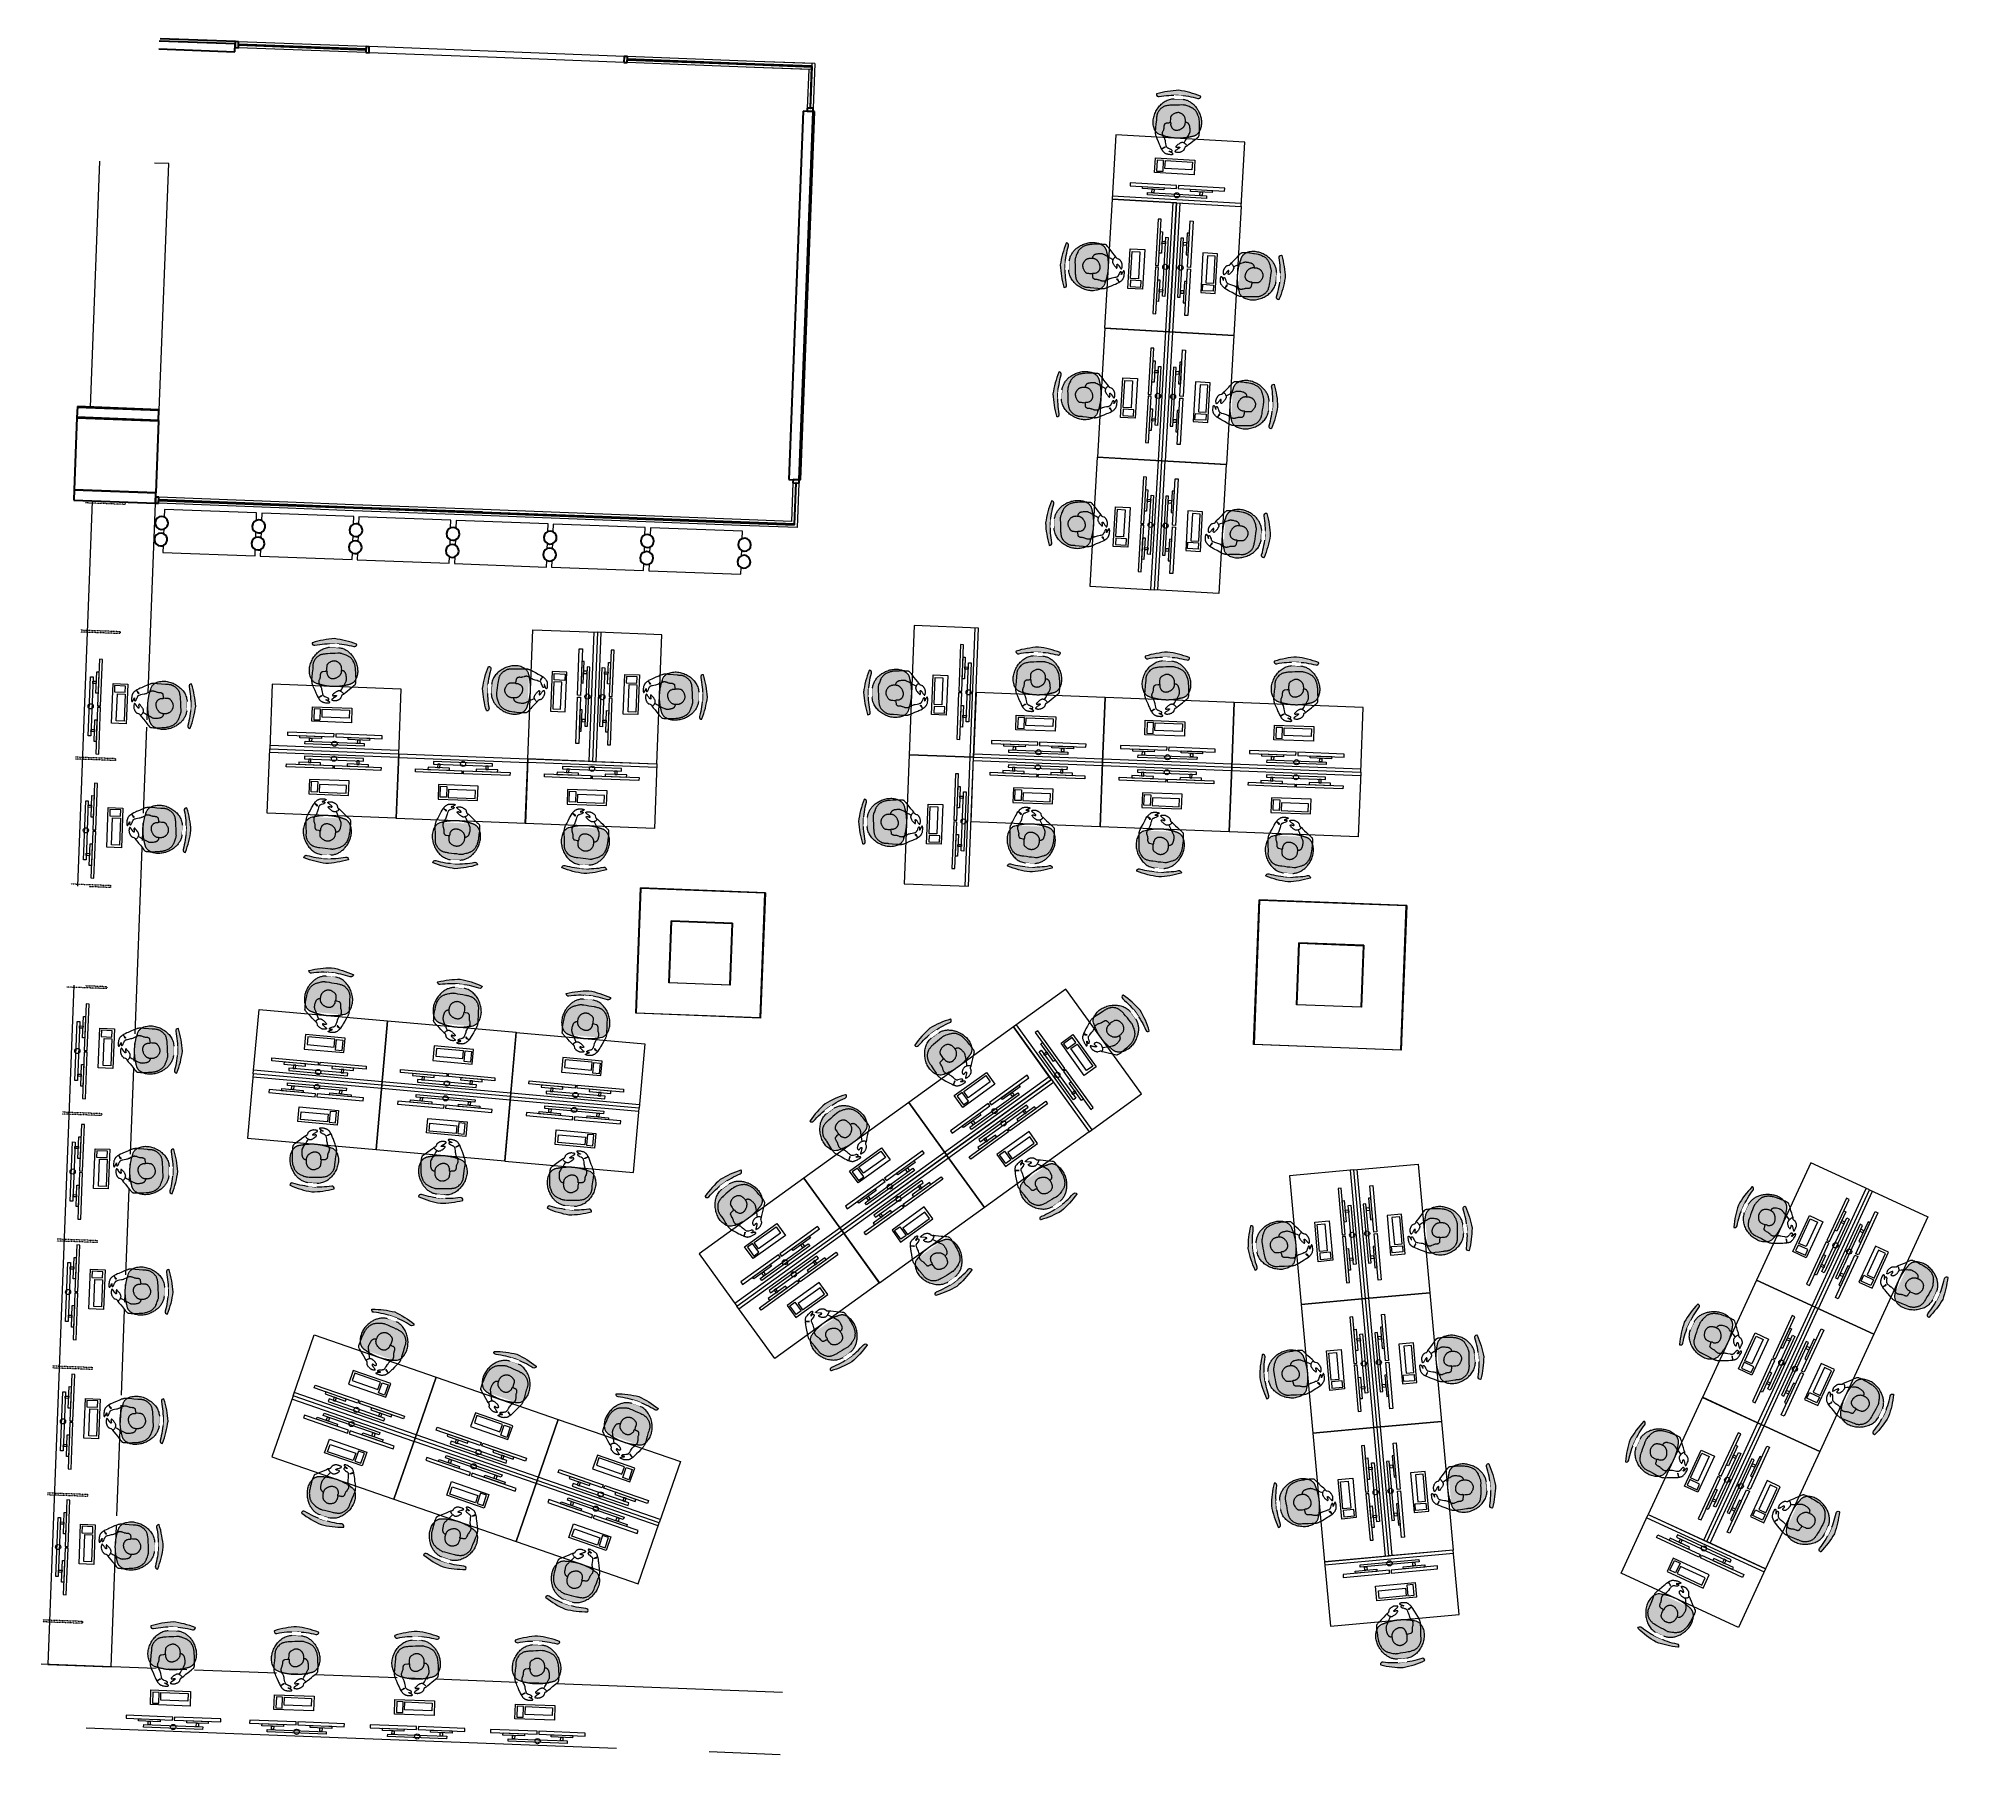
# Model space of a CAD drawing. Header units: millimetres. Extents: x 53255 to 75711, y -557 to 19362.
import ezdxf

# ---------------------------------------------------------------- set-up
doc = ezdxf.new("R2010")
doc.units = ezdxf.units.MM
doc.header["$MEASUREMENT"] = 0
doc.linetypes.add('Hidden dense', pattern=[3.2, 1.6, -1.6])
for name, color, linetype, lineweight in [('A-GLAZ-CURT', 52, 'Continuous', 13), ('A-GLAZ-CWMG', 51, 'Continuous', 13), ('A-WALL-PATT', 111, 'Continuous', 13), ('FURN-FILE', 211, 'Continuous', 0), ('FURN-WKST', 42, 'Continuous', 13), ('I-WALL', 2, 'Continuous', 13), ('Q-CASE', 33, 'Continuous', 13), ('Q-CASE-HDLN', 33, 'Hidden dense', 13)]:
    doc.layers.add(name, color=color, linetype=linetype, lineweight=lineweight)

# ---------------------------------------------------------------- blocks, each defined once
blk = doc.blocks.new('*U44')
at = {"linetype": 'ByBlock', "lineweight": -2, "extrusion": (0, 0, -1)}
h = blk.add_hatch(color=7, dxfattribs=at)
edge = h.paths.add_edge_path()
edge.add_spline(control_points=[(177, -145), (208, -138), (239, -120), (286, -39), (283, 112), (154, 269), (37, 282), (-13, 278)], knot_values=[0, 0, 0, 0, 0.127805, 0.173291, 0.430539, 0.788352, 1, 1, 1, 1], degree=3, periodic=0)
edge.add_spline(control_points=[(-13, 278), (-64, 278), (-179, 254), (-293, 87), (-282, -65), (-229, -141), (-196, -157), (-165, -161)], knot_values=[0, 0, 0, 0, 0.211648, 0.569461, 0.826709, 0.872195, 1, 1, 1, 1], degree=3, periodic=0)
edge.add_line((-165, -161), (-165, -161))
edge.add_arc((-20, 428), 606, 256.1357, 272.5726)
edge.add_arc((-20, 428), 606, 272.5725, 289.0094)
edge.add_line((177, -145), (177, -145))
blk.add_hatch(color=7, dxfattribs=at).paths.add_polyline_path([(240, 334, 0.058838), (-18, 378, 0.058838), (-271, 311), (-274, 308, 0.485231), (-240, 283, -0.059133), (-15, 320, -0.059133), (212, 304, 0.485231), (244, 331)])
at = {"color": 0, "linetype": 'ByBlock', "lineweight": -2, "extrusion": (0, 0, -1), "flags": 128}
blk.add_lwpolyline([(240, 334, 0.058838), (-18, 378), (-18, 378, 0.058838), (-271, 311), (-274, 308, 0.485231), (-240, 283), (-240, 283, -0.059133), (-15, 320, -0.059133), (212, 304), (212, 304, 0.485231), (244, 331), (240, 334)], format="xyb", close=True, dxfattribs=at)
at = {"color": 0, "linetype": 'ByBlock', "lineweight": -2}
blk.add_rational_spline([(-177, -145), (-208, -138), (-239, -120), (-286, -39), (-283, 112), (-154, 269), (-37, 282), (13, 278), (64, 278), (179, 254), (293, 87), (282, -65), (229, -141), (196, -157), (165, -161), (165, -161), (165, -161), (165, -161), (109, -175), (51, -180), (-7, -178), (-65, -175), (-122, -164), (-177, -145), (-177, -145), (-177, -145), (-177, -145)], [1, 1, 1, 1, 1, 1, 1, 1, 1, 1, 1, 1, 1, 1, 1, 1, 1, 1, 0.993153505411, 0.993153505411, 1, 0.993153505411, 0.993153505411, 1, 1, 1, 1], degree=3, knots=[0, 0, 0, 0, 0.021301, 0.028882, 0.071757, 0.131392, 0.166667, 0.166667, 0.166667, 0.201941, 0.261577, 0.304452, 0.312032, 0.333333, 0.333333, 0.333333, 0.5, 0.5, 0.5, 0.666667, 0.666667, 0.666667, 0.833333, 0.833333, 0.833333, 1, 1, 1, 1], dxfattribs=at)
blk.add_wipeout([(-38, 321), (68, 317), (66, 274), (-39, 278)], dxfattribs=at)
blk = doc.blocks.new('*U45')
at = {"color": 0, "linetype": 'ByBlock', "lineweight": -2, "extrusion": (0, 0, -1), "flags": 128}
for points in [[(68, 120), (65, 118), (62, 115), (60, 113), (58, 110), (56, 108), (53, 104), (51, 99), (49, 96), (47, 92), (46, 89), (44, 83), (43, 79), (43, 76), (42, 70), (41, 65), (41, 59), (42, 53), (43, 47), (44, 42), (46, 37), (48, 32), (49, 28), (51, 24), (53, 21), (57, 15), (61, 10), (65, 6), (68, 3), (71, 0), (74, -1), (76, -3), (81, -4), (84, -5), (87, -6), (91, -6), (95, -5), (96, -5), (96, -5), (96, -5), (97, -5), (98, -5), (98, -4), (99, -4), (99, -4), (100, -3), (100, -3), (101, -3), (101, -2), (102, -1), (102, 0), (103, 0), (103, 1), (103, 2), (104, 3), (104, 6), (103, 8), (103, 10), (103, 12), (101, 16), (99, 23), (98, 25), (98, 28), (97, 29), (97, 31), (97, 32), (96, 34), (96, 36), (97, 37), (97, 38), (97, 39), (98, 39), (99, 40), (100, 41), (101, 41), (103, 41), (104, 40), (106, 40), (107, 39), (109, 37), (111, 36), (114, 33), (117, 30), (120, 27), (126, 20), (132, 14), (136, 9), (140, 5), (143, 1), (145, -1), (147, -4), (149, -5), (150, -6), (151, -7), (152, -7), (153, -8), (154, -8), (154, -8), (155, -7), (155, -6), (155, -4), (156, -1), (156, 1), (156, 4), (157, 6), (157, 11), (158, 16), (158, 20), (158, 24), (158, 27), (158, 33), (157, 37), (157, 41), (156, 43), (155, 46), (154, 50), (151, 56), (148, 61), (146, 66), (143, 70), (141, 73), (140, 76), (136, 81), (134, 84), (131, 87), (128, 90), (124, 93), (122, 95), (120, 96), (118, 97), (116, 97), (113, 99), (99, 102), (95, 103), (93, 104), (91, 105), (89, 106), (87, 107), (86, 108), (85, 108), (84, 109), (84, 110), (83, 110), (82, 112), (81, 112), (80, 113), (80, 114), (79, 115), (78, 116), (78, 116), (78, 117), (77, 118), (77, 120), (76, 121), (76, 122), (75, 123), (75, 123), (75, 124), (74, 124), (74, 125), (59, 140), (36, 163), (14, 186), (-1, 201), (-21, 224), (-32, 235), (-43, 246), (-44, 247), (-45, 248), (-46, 248), (-47, 249), (-48, 249), (-50, 250), (-51, 251), (-53, 251), (-54, 252), (-57, 252), (-59, 252), (-62, 253), (-65, 253), (-75, 253), (-83, 254), (-91, 254), (-103, 253), (-112, 252), (-126, 251), (-140, 250), (-165, 247), (-184, 245), (-198, 243), (-219, 240), (-240, 236), (-249, 234), (-256, 232), (-262, 230), (-267, 229), (-277, 225), (-284, 222), (-289, 219), (-297, 215), (-305, 211), (-313, 206), (-320, 201), (-325, 197), (-330, 193), (-334, 190), (-338, 187), (-343, 181), (-347, 176), (-350, 173), (-354, 168), (-358, 162), (-362, 154), (-365, 147), (-368, 141), (-371, 135), (-374, 125), (-377, 118), (-381, 106), (-384, 94), (-388, 80), (-390, 69), (-392, 61), (-393, 55), (-393, 51), (-394, 48), (-394, 43), (-393, 37), (-392, 18), (-388, -10), (-385, -39), (-381, -70), (-377, -101), (-376, -110), (-374, -125), (-372, -136), (-370, -144), (-368, -151), (-367, -155), (-364, -163), (-362, -170), (-359, -177), (-356, -183), (-353, -188), (-350, -193), (-347, -197), (-341, -205), (-336, -211), (-331, -216), (-326, -221), (-322, -224), (-314, -230), (-308, -234), (-299, -240), (-290, -244), (-284, -247), (-278, -249), (-273, -251), (-269, -253), (-265, -254), (-258, -256), (-252, -257), (-248, -258), (-242, -258), (-236, -259), (-230, -259), (-225, -259), (-216, -259), (-203, -258), (-197, -258), (-190, -258), (-144, -259), (-97, -260), (-83, -260), (-72, -261), (-64, -260), (-58, -260), (-53, -260), (-46, -259), (-39, -258), (-35, -257), (-31, -256), (-24, -254), (-18, -252), (-12, -250), (-3, -246), (4, -243), (24, -232), (55, -215), (87, -199), (100, -192), (119, -181), (138, -170), (139, -169), (140, -168), (140, -167), (140, -166), (140, -165), (140, -164), (140, -163), (139, -161), (139, -160), (138, -159), (137, -157), (135, -155), (133, -152), (130, -148), (126, -145), (123, -142), (121, -140), (119, -138), (117, -136), (116, -135), (115, -134), (114, -133), (114, -132), (113, -132), (113, -131), (113, -131), (113, -130), (113, -130), (113, -130), (114, -130), (114, -130), (115, -131), (115, -131), (116, -132), (117, -133), (117, -134), (118, -136), (120, -138), (121, -141), (124, -145), (126, -150), (128, -153), (130, -156), (132, -159), (133, -161), (135, -162), (136, -163), (137, -164), (138, -165), (139, -165), (140, -165), (141, -166), (142, -165), (143, -165), (144, -165), (147, -163), (152, -159), (156, -156), (160, -153), (163, -150), (166, -148), (168, -145), (170, -143), (173, -140), (175, -137), (176, -134), (178, -131), (180, -127), (182, -119), (184, -112), (186, -106), (187, -100), (189, -90), (190, -82), (191, -76), (191, -66), (192, -57), (192, -56), (192, -54), (192, -52), (192, -50), (192, -46), (192, -42), (192, -39), (191, -37), (191, -35), (191, -33), (190, -32), (190, -31), (189, -31), (189, -30), (189, -30), (188, -30), (187, -29), (187, -29), (186, -29), (186, -29), (185, -30), (184, -30), (183, -31), (182, -31), (181, -32), (180, -33), (179, -34), (178, -35), (177, -36), (176, -37), (175, -39), (173, -40), (172, -42), (171, -44), (170, -46), (169, -48), (168, -51), (166, -58), (165, -63), (163, -66), (162, -69), (161, -71), (161, -72), (159, -74), (158, -76), (157, -76), (157, -76), (156, -76), (156, -76), (156, -76), (156, -76), (155, -76), (155, -75), (155, -75), (155, -74), (155, -73), (155, -72), (156, -71), (156, -69), (156, -68), (156, -65), (157, -59), (157, -57), (157, -56), (158, -54), (158, -53), (158, -52), (157, -50), (157, -49), (157, -49), (157, -48), (156, -47), (156, -47), (156, -46), (156, -46), (155, -46), (155, -45), (154, -45), (154, -44), (153, -43), (152, -43), (152, -43), (152, -42), (151, -42), (151, -42), (150, -42), (150, -42), (150, -42), (149, -42), (149, -42), (148, -42), (146, -43), (144, -44), (142, -46), (140, -47), (139, -49), (136, -52), (134, -56), (132, -59), (131, -63), (122, -92), (120, -96), (119, -98), (118, -101), (115, -105), (113, -107), (112, -109), (109, -111), (107, -112), (105, -112), (96, -116), (88, -118), (73, -123), (50, -129), (39, -132), (29, -136), (24, -138), (19, -141), (11, -145), (-3, -155), (-14, -162), (-18, -164), (-22, -166), (-28, -169), (-33, -171), (-37, -172), (-43, -173), (-46, -173), (-49, -173), (-53, -173), (-56, -173), (-59, -172), (-64, -171), (-69, -170), (-77, -168), (-89, -164), (-95, -163), (-101, -161), (-105, -161), (-108, -160), (-115, -160), (-128, -159), (-132, -159), (-136, -159), (-139, -159), (-142, -158), (-147, -157), (-151, -157), (-153, -156), (-155, -155), (-157, -154), (-160, -152), (-161, -150), (-163, -149), (-164, -147), (-165, -145), (-166, -144), (-166, -142), (-167, -138), (-173, -112), (-175, -103), (-176, -101), (-176, -100), (-176, -99), (-177, -97), (-177, -96), (-177, -95), (-177, -95), (-176, -94), (-176, -93), (-176, -93), (-175, -92), (-175, -92), (-174, -91), (-174, -91), (-173, -91), (-171, -90), (-170, -90), (-168, -90), (-167, -90), (-164, -90), (-159, -90), (-155, -90), (-152, -89), (-150, -89), (-149, -89), (-148, -88), (-146, -88), (-145, -87), (-140, -85), (-136, -83), (-132, -80), (-126, -77), (-121, -74), (-118, -71), (-116, -69), (-112, -66), (-111, -65), (-109, -63), (-107, -61), (-106, -59), (-104, -56), (-103, -54), (-101, -50), (-99, -46), (-98, -43), (-97, -40), (-97, -37), (-96, -35), (-95, -30), (-95, -27), (-95, -21), (-95, -16), (-95, -12), (-96, -8), (-96, -5), (-97, -2), (-98, 3), (-100, 7), (-101, 11), (-102, 14), (-105, 20), (-107, 24), (-111, 30), (-114, 36), (-118, 42), (-122, 47), (-126, 51), (-129, 54), (-132, 57), (-134, 59), (-137, 61), (-141, 65), (-144, 67), (-147, 68), (-150, 70), (-154, 72), (-157, 73), (-161, 75), (-166, 76), (-169, 77), (-173, 78), (-176, 78), (-181, 79), (-185, 79), (-191, 79), (-198, 79), (-202, 79), (-209, 78), (-215, 78), (-220, 77), (-225, 76), (-229, 75), (-235, 73), (-240, 71), (-244, 70), (-250, 68), (-255, 65), (-259, 64), (-262, 62), (-264, 60), (-267, 58), (-269, 57), (-273, 53), (-277, 50), (-279, 47), (-281, 44), (-283, 41), (-286, 37), (-288, 33), (-289, 31), (-291, 27), (-292, 22), (-294, 18), (-295, 14), (-296, 7), (-297, 0), (-297, -5), (-297, -11), (-297, -15), (-297, -19), (-296, -26), (-295, -32), (-294, -36), (-292, -42), (-290, -48), (-288, -53), (-286, -57), (-284, -61), (-282, -65), (-280, -68), (-278, -71), (-274, -77), (-270, -81), (-267, -84), (-263, -87), (-260, -89), (-258, -91), (-255, -92), (-251, -94), (-248, -95), (-245, -96), (-241, -97), (-237, -97), (-209, -97), (-194, -97), (-180, -97)], [(44, 86), (20, 98), (-5, 109), (-21, 117), (-45, 128), (-57, 133), (-70, 138), (-74, 140), (-79, 141), (-82, 142), (-86, 142), (-90, 143), (-96, 143), (-102, 143), (-108, 142), (-112, 142), (-120, 141), (-127, 139), (-136, 137), (-146, 135), (-151, 134), (-155, 132), (-159, 131), (-163, 130), (-165, 128), (-168, 127), (-172, 125), (-175, 123), (-177, 122), (-180, 119), (-182, 117), (-184, 115), (-185, 114), (-186, 113), (-188, 110), (-189, 107), (-191, 105), (-192, 103), (-192, 101), (-193, 98), (-194, 95), (-195, 93), (-195, 91), (-195, 88), (-196, 83), (-196, 79)]]:
    blk.add_lwpolyline(points, dxfattribs=at)
blk = doc.blocks.new('*U46')
at = {"color": 0, "linetype": 'ByBlock', "lineweight": -2, "flags": 128}
for points in [[(-94, -227), (-76, 233), (94, 227), (76, -233), (-94, -227)], [(65, 132), (68, 205), (-58, 210), (-60, 136), (65, 132)], [(-38, -200), (-26, 114), (64, 111), (52, -204), (-38, -200)]]:
    blk.add_lwpolyline(points, close=True, dxfattribs=at)
blk = doc.blocks.new('wrk3')
at = {"layer": 'FURN-FILE', "color": 0, "linetype": 'Continuous', "lineweight": 0, "flags": 128}
for points in [[(200, 167), (740, 167), (740, 202), (200, 202), (200, 167)], [(345, 167), (595, 167), (595, 142), (345, 142), (345, 167)], [(407, 102), (1093, 102), (1093, 72), (407, 72), (407, 102)], [(457, 142), (482, 142), (482, 102), (457, 102), (457, 142)], [(760, 167), (1300, 167), (1300, 202), (760, 202), (760, 167)], [(905, 167), (1155, 167), (1155, 142), (905, 142), (905, 167)], [(1017, 142), (1043, 142), (1043, 102), (1017, 102), (1017, 142)]]:
    blk.add_lwpolyline(points, close=True, dxfattribs=at)
at = {"layer": 'FURN-FILE', "color": 0, "linetype": 'Continuous', "lineweight": 0}
blk.add_circle((750, 87), 30, dxfattribs=at)
at = {"layer": 'FURN-WKST', "color": 0}
blk.add_line((0, 40), (1500, 40), dxfattribs=at)
at = {"layer": 'FURN-FILE', "color": 0, "linetype": 'Continuous', "lineweight": 0, "extrusion": (0, 0, -1), "rotation": 2.212929250014396}
blk.add_blockref('*U44', (-706, 928), dxfattribs=at)
at = {"layer": 'FURN-FILE', "color": 0, "linetype": 'Continuous', "lineweight": 0, "rotation": 92.21320400544748}
blk.add_blockref('*U46', (706, 422), dxfattribs=at)
at = {"layer": 'FURN-WKST', "color": 0, "flags": 128}
blk.add_lwpolyline([(0, 0), (1500, 0), (1500, 750), (0, 750), (0, 0)], close=True, dxfattribs=at)
at = {"layer": 'FURN-FILE', "color": 0, "linetype": 'Continuous', "lineweight": 0, "extrusion": (0, 0, -1), "rotation": 92.21292925001441}
blk.add_blockref('*U45', (-713, 747), dxfattribs=at)
blk = doc.blocks.new('*U48')
at = {"linetype": 'ByBlock', "lineweight": -2, "extrusion": (0, 0, -1)}
h = blk.add_hatch(color=7, dxfattribs=at)
edge = h.paths.add_edge_path()
edge.add_spline(control_points=[(177, -145), (208, -138), (239, -120), (286, -39), (283, 112), (154, 269), (37, 282), (-13, 278)], knot_values=[0, 0, 0, 0, 0.127805, 0.173291, 0.430539, 0.788352, 1, 1, 1, 1], degree=3, periodic=0)
edge.add_spline(control_points=[(-13, 278), (-64, 278), (-179, 254), (-293, 87), (-282, -65), (-229, -141), (-196, -157), (-165, -161)], knot_values=[0, 0, 0, 0, 0.211648, 0.569461, 0.826709, 0.872195, 1, 1, 1, 1], degree=3, periodic=0)
edge.add_line((-165, -161), (-165, -161))
edge.add_arc((-20, 428), 606, 256.1357, 272.5726)
edge.add_arc((-20, 428), 606, 272.5725, 289.0094)
edge.add_line((177, -145), (177, -145))
blk.add_hatch(color=7, dxfattribs=at).paths.add_polyline_path([(240, 334, 0.058838), (-18, 378, 0.058838), (-271, 311), (-274, 308, 0.485231), (-240, 283, -0.059133), (-15, 320, -0.059133), (212, 304, 0.485231), (244, 331)])
at = {"color": 0, "linetype": 'ByBlock', "lineweight": -2, "extrusion": (0, 0, -1), "flags": 128}
blk.add_lwpolyline([(240, 334, 0.058838), (-18, 378), (-18, 378, 0.058838), (-271, 311), (-274, 308, 0.485231), (-240, 283), (-240, 283, -0.059133), (-15, 320, -0.059133), (212, 304), (212, 304, 0.485231), (244, 331), (240, 334)], format="xyb", close=True, dxfattribs=at)
at = {"color": 0, "linetype": 'ByBlock', "lineweight": -2}
blk.add_rational_spline([(-177, -145), (-208, -138), (-239, -120), (-286, -39), (-283, 112), (-154, 269), (-37, 282), (13, 278), (64, 278), (179, 254), (293, 87), (282, -65), (229, -141), (196, -157), (165, -161), (165, -161), (165, -161), (165, -161), (109, -175), (51, -180), (-7, -178), (-65, -175), (-122, -164), (-177, -145), (-177, -145), (-177, -145), (-177, -145)], [1, 1, 1, 1, 1, 1, 1, 1, 1, 1, 1, 1, 1, 1, 1, 1, 1, 1, 0.993153505411, 0.993153505411, 1, 0.993153505411, 0.993153505411, 1, 1, 1, 1], degree=3, knots=[0, 0, 0, 0, 0.021301, 0.028882, 0.071757, 0.131392, 0.166667, 0.166667, 0.166667, 0.201941, 0.261577, 0.304452, 0.312032, 0.333333, 0.333333, 0.333333, 0.5, 0.5, 0.5, 0.666667, 0.666667, 0.666667, 0.833333, 0.833333, 0.833333, 1, 1, 1, 1], dxfattribs=at)
blk.add_wipeout([(-38, 321), (68, 317), (66, 274), (-39, 278)], dxfattribs=at)
blk = doc.blocks.new('*U49')
at = {"color": 0, "linetype": 'ByBlock', "lineweight": -2, "extrusion": (0, 0, -1), "flags": 128}
for points in [[(68, 120), (65, 118), (62, 115), (60, 113), (58, 110), (56, 108), (53, 104), (51, 99), (49, 96), (47, 92), (46, 89), (44, 83), (43, 79), (43, 76), (42, 70), (41, 65), (41, 59), (42, 53), (43, 47), (44, 42), (46, 37), (48, 32), (49, 28), (51, 24), (53, 21), (57, 15), (61, 10), (65, 6), (68, 3), (71, 0), (74, -1), (76, -3), (81, -4), (84, -5), (87, -6), (91, -6), (95, -5), (96, -5), (96, -5), (96, -5), (97, -5), (98, -5), (98, -4), (99, -4), (99, -4), (100, -3), (100, -3), (101, -3), (101, -2), (102, -1), (102, 0), (103, 0), (103, 1), (103, 2), (104, 3), (104, 6), (103, 8), (103, 10), (103, 12), (101, 16), (99, 23), (98, 25), (98, 28), (97, 29), (97, 31), (97, 32), (96, 34), (96, 36), (97, 37), (97, 38), (97, 39), (98, 39), (99, 40), (100, 41), (101, 41), (103, 41), (104, 40), (106, 40), (107, 39), (109, 37), (111, 36), (114, 33), (117, 30), (120, 27), (126, 20), (132, 14), (136, 9), (140, 5), (143, 1), (145, -1), (147, -4), (149, -5), (150, -6), (151, -7), (152, -7), (153, -8), (154, -8), (154, -8), (155, -7), (155, -6), (155, -4), (156, -1), (156, 1), (156, 4), (157, 6), (157, 11), (158, 16), (158, 20), (158, 24), (158, 27), (158, 33), (157, 37), (157, 41), (156, 43), (155, 46), (154, 50), (151, 56), (148, 61), (146, 66), (143, 70), (141, 73), (140, 76), (136, 81), (134, 84), (131, 87), (128, 90), (124, 93), (122, 95), (120, 96), (118, 97), (116, 97), (113, 99), (99, 102), (95, 103), (93, 104), (91, 105), (89, 106), (87, 107), (86, 108), (85, 108), (84, 109), (84, 110), (83, 110), (82, 112), (81, 112), (80, 113), (80, 114), (79, 115), (78, 116), (78, 116), (78, 117), (77, 118), (77, 120), (76, 121), (76, 122), (75, 123), (75, 123), (75, 124), (74, 124), (74, 125), (59, 140), (36, 163), (14, 186), (-1, 201), (-21, 224), (-32, 235), (-43, 246), (-44, 247), (-45, 248), (-46, 248), (-47, 249), (-48, 249), (-50, 250), (-51, 251), (-53, 251), (-54, 252), (-57, 252), (-59, 252), (-62, 253), (-65, 253), (-75, 253), (-83, 254), (-91, 254), (-103, 253), (-112, 252), (-126, 251), (-140, 250), (-165, 247), (-184, 245), (-198, 243), (-219, 240), (-240, 236), (-249, 234), (-256, 232), (-262, 230), (-267, 229), (-277, 225), (-284, 222), (-289, 219), (-297, 215), (-305, 211), (-313, 206), (-320, 201), (-325, 197), (-330, 193), (-334, 190), (-338, 187), (-343, 181), (-347, 176), (-350, 173), (-354, 168), (-358, 162), (-362, 154), (-365, 147), (-368, 141), (-371, 135), (-374, 125), (-377, 118), (-381, 106), (-384, 94), (-388, 80), (-390, 69), (-392, 61), (-393, 55), (-393, 51), (-394, 48), (-394, 43), (-393, 37), (-392, 18), (-388, -10), (-385, -39), (-381, -70), (-377, -101), (-376, -110), (-374, -125), (-372, -136), (-370, -144), (-368, -151), (-367, -155), (-364, -163), (-362, -170), (-359, -177), (-356, -183), (-353, -188), (-350, -193), (-347, -197), (-341, -205), (-336, -211), (-331, -216), (-326, -221), (-322, -224), (-314, -230), (-308, -234), (-299, -240), (-290, -244), (-284, -247), (-278, -249), (-273, -251), (-269, -253), (-265, -254), (-258, -256), (-252, -257), (-248, -258), (-242, -258), (-236, -259), (-230, -259), (-225, -259), (-216, -259), (-203, -258), (-197, -258), (-190, -258), (-144, -259), (-97, -260), (-83, -260), (-72, -261), (-64, -260), (-58, -260), (-53, -260), (-46, -259), (-39, -258), (-35, -257), (-31, -256), (-24, -254), (-18, -252), (-12, -250), (-3, -246), (4, -243), (24, -232), (55, -215), (87, -199), (100, -192), (119, -181), (138, -170), (139, -169), (140, -168), (140, -167), (140, -166), (140, -165), (140, -164), (140, -163), (139, -161), (139, -160), (138, -159), (137, -157), (135, -155), (133, -152), (130, -148), (126, -145), (123, -142), (121, -140), (119, -138), (117, -136), (116, -135), (115, -134), (114, -133), (114, -132), (113, -132), (113, -131), (113, -131), (113, -130), (113, -130), (113, -130), (114, -130), (114, -130), (115, -131), (115, -131), (116, -132), (117, -133), (117, -134), (118, -136), (120, -138), (121, -141), (124, -145), (126, -150), (128, -153), (130, -156), (132, -159), (133, -161), (135, -162), (136, -163), (137, -164), (138, -165), (139, -165), (140, -165), (141, -166), (142, -165), (143, -165), (144, -165), (147, -163), (152, -159), (156, -156), (160, -153), (163, -150), (166, -148), (168, -145), (170, -143), (173, -140), (175, -137), (176, -134), (178, -131), (180, -127), (182, -119), (184, -112), (186, -106), (187, -100), (189, -90), (190, -82), (191, -76), (191, -66), (192, -57), (192, -56), (192, -54), (192, -52), (192, -50), (192, -46), (192, -42), (192, -39), (191, -37), (191, -35), (191, -33), (190, -32), (190, -31), (189, -31), (189, -30), (189, -30), (188, -30), (187, -29), (187, -29), (186, -29), (186, -29), (185, -30), (184, -30), (183, -31), (182, -31), (181, -32), (180, -33), (179, -34), (178, -35), (177, -36), (176, -37), (175, -39), (173, -40), (172, -42), (171, -44), (170, -46), (169, -48), (168, -51), (166, -58), (165, -63), (163, -66), (162, -69), (161, -71), (161, -72), (159, -74), (158, -76), (157, -76), (157, -76), (156, -76), (156, -76), (156, -76), (156, -76), (155, -76), (155, -75), (155, -75), (155, -74), (155, -73), (155, -72), (156, -71), (156, -69), (156, -68), (156, -65), (157, -59), (157, -57), (157, -56), (158, -54), (158, -53), (158, -52), (157, -50), (157, -49), (157, -49), (157, -48), (156, -47), (156, -47), (156, -46), (156, -46), (155, -46), (155, -45), (154, -45), (154, -44), (153, -43), (152, -43), (152, -43), (152, -42), (151, -42), (151, -42), (150, -42), (150, -42), (150, -42), (149, -42), (149, -42), (148, -42), (146, -43), (144, -44), (142, -46), (140, -47), (139, -49), (136, -52), (134, -56), (132, -59), (131, -63), (122, -92), (120, -96), (119, -98), (118, -101), (115, -105), (113, -107), (112, -109), (109, -111), (107, -112), (105, -112), (96, -116), (88, -118), (73, -123), (50, -129), (39, -132), (29, -136), (24, -138), (19, -141), (11, -145), (-3, -155), (-14, -162), (-18, -164), (-22, -166), (-28, -169), (-33, -171), (-37, -172), (-43, -173), (-46, -173), (-49, -173), (-53, -173), (-56, -173), (-59, -172), (-64, -171), (-69, -170), (-77, -168), (-89, -164), (-95, -163), (-101, -161), (-105, -161), (-108, -160), (-115, -160), (-128, -159), (-132, -159), (-136, -159), (-139, -159), (-142, -158), (-147, -157), (-151, -157), (-153, -156), (-155, -155), (-157, -154), (-160, -152), (-161, -150), (-163, -149), (-164, -147), (-165, -145), (-166, -144), (-166, -142), (-167, -138), (-173, -112), (-175, -103), (-176, -101), (-176, -100), (-176, -99), (-177, -97), (-177, -96), (-177, -95), (-177, -95), (-176, -94), (-176, -93), (-176, -93), (-175, -92), (-175, -92), (-174, -91), (-174, -91), (-173, -91), (-171, -90), (-170, -90), (-168, -90), (-167, -90), (-164, -90), (-159, -90), (-155, -90), (-152, -89), (-150, -89), (-149, -89), (-148, -88), (-146, -88), (-145, -87), (-140, -85), (-136, -83), (-132, -80), (-126, -77), (-121, -74), (-118, -71), (-116, -69), (-112, -66), (-111, -65), (-109, -63), (-107, -61), (-106, -59), (-104, -56), (-103, -54), (-101, -50), (-99, -46), (-98, -43), (-97, -40), (-97, -37), (-96, -35), (-95, -30), (-95, -27), (-95, -21), (-95, -16), (-95, -12), (-96, -8), (-96, -5), (-97, -2), (-98, 3), (-100, 7), (-101, 11), (-102, 14), (-105, 20), (-107, 24), (-111, 30), (-114, 36), (-118, 42), (-122, 47), (-126, 51), (-129, 54), (-132, 57), (-134, 59), (-137, 61), (-141, 65), (-144, 67), (-147, 68), (-150, 70), (-154, 72), (-157, 73), (-161, 75), (-166, 76), (-169, 77), (-173, 78), (-176, 78), (-181, 79), (-185, 79), (-191, 79), (-198, 79), (-202, 79), (-209, 78), (-215, 78), (-220, 77), (-225, 76), (-229, 75), (-235, 73), (-240, 71), (-244, 70), (-250, 68), (-255, 65), (-259, 64), (-262, 62), (-264, 60), (-267, 58), (-269, 57), (-273, 53), (-277, 50), (-279, 47), (-281, 44), (-283, 41), (-286, 37), (-288, 33), (-289, 31), (-291, 27), (-292, 22), (-294, 18), (-295, 14), (-296, 7), (-297, 0), (-297, -5), (-297, -11), (-297, -15), (-297, -19), (-296, -26), (-295, -32), (-294, -36), (-292, -42), (-290, -48), (-288, -53), (-286, -57), (-284, -61), (-282, -65), (-280, -68), (-278, -71), (-274, -77), (-270, -81), (-267, -84), (-263, -87), (-260, -89), (-258, -91), (-255, -92), (-251, -94), (-248, -95), (-245, -96), (-241, -97), (-237, -97), (-209, -97), (-194, -97), (-180, -97)], [(44, 86), (20, 98), (-5, 109), (-21, 117), (-45, 128), (-57, 133), (-70, 138), (-74, 140), (-79, 141), (-82, 142), (-86, 142), (-90, 143), (-96, 143), (-102, 143), (-108, 142), (-112, 142), (-120, 141), (-127, 139), (-136, 137), (-146, 135), (-151, 134), (-155, 132), (-159, 131), (-163, 130), (-165, 128), (-168, 127), (-172, 125), (-175, 123), (-177, 122), (-180, 119), (-182, 117), (-184, 115), (-185, 114), (-186, 113), (-188, 110), (-189, 107), (-191, 105), (-192, 103), (-192, 101), (-193, 98), (-194, 95), (-195, 93), (-195, 91), (-195, 88), (-196, 83), (-196, 79)]]:
    blk.add_lwpolyline(points, dxfattribs=at)
blk = doc.blocks.new('*U50')
at = {"color": 0, "linetype": 'ByBlock', "lineweight": -2, "flags": 128}
for points in [[(-94, -227), (-76, 233), (94, 227), (76, -233), (-94, -227)], [(65, 132), (68, 205), (-58, 210), (-60, 136), (65, 132)], [(-38, -200), (-26, 114), (64, 111), (52, -204), (-38, -200)]]:
    blk.add_lwpolyline(points, close=True, dxfattribs=at)
blk = doc.blocks.new('wrk3_1')
at = {"layer": 'FURN-FILE', "color": 0, "linetype": 'Continuous', "lineweight": 0, "flags": 128}
for points in [[(200, 167), (740, 167), (740, 202), (200, 202), (200, 167)], [(345, 167), (595, 167), (595, 142), (345, 142), (345, 167)], [(407, 102), (1093, 102), (1093, 72), (407, 72), (407, 102)], [(457, 142), (482, 142), (482, 102), (457, 102), (457, 142)], [(760, 167), (1300, 167), (1300, 202), (760, 202), (760, 167)], [(905, 167), (1155, 167), (1155, 142), (905, 142), (905, 167)], [(1017, 142), (1043, 142), (1043, 102), (1017, 102), (1017, 142)]]:
    blk.add_lwpolyline(points, close=True, dxfattribs=at)
at = {"layer": 'FURN-FILE', "color": 0, "linetype": 'Continuous', "lineweight": 0}
blk.add_circle((750, 87), 30, dxfattribs=at)
at = {"layer": 'FURN-WKST', "color": 0}
blk.add_line((0, 40), (1500, 40), dxfattribs=at)
at = {"layer": 'FURN-FILE', "color": 0, "linetype": 'Continuous', "lineweight": 0, "extrusion": (0, 0, -1), "rotation": 2.212929250014396}
blk.add_blockref('*U48', (-706, 928), dxfattribs=at)
at = {"layer": 'FURN-FILE', "color": 0, "linetype": 'Continuous', "lineweight": 0, "rotation": 92.21320400544748}
blk.add_blockref('*U50', (706, 422), dxfattribs=at)
at = {"layer": 'FURN-WKST', "color": 0, "flags": 128}
blk.add_lwpolyline([(0, 0), (1500, 0), (1500, 750), (0, 750), (0, 0)], close=True, dxfattribs=at)
at = {"layer": 'FURN-FILE', "color": 0, "linetype": 'Continuous', "lineweight": 0, "extrusion": (0, 0, -1), "rotation": 92.21292925001441}
blk.add_blockref('*U49', (-713, 747), dxfattribs=at)
blk = doc.blocks.new('*U52')
at = {"linetype": 'ByBlock', "lineweight": -2, "extrusion": (0, 0, -1)}
h = blk.add_hatch(color=7, dxfattribs=at)
edge = h.paths.add_edge_path()
edge.add_spline(control_points=[(177, -145), (208, -138), (239, -120), (286, -39), (283, 112), (154, 269), (37, 282), (-13, 278)], knot_values=[0, 0, 0, 0, 0.127805, 0.173291, 0.430539, 0.788352, 1, 1, 1, 1], degree=3, periodic=0)
edge.add_spline(control_points=[(-13, 278), (-64, 278), (-179, 254), (-293, 87), (-282, -65), (-229, -141), (-196, -157), (-165, -161)], knot_values=[0, 0, 0, 0, 0.211648, 0.569461, 0.826709, 0.872195, 1, 1, 1, 1], degree=3, periodic=0)
edge.add_line((-165, -161), (-165, -161))
edge.add_arc((-20, 428), 606, 256.1357, 272.5726)
edge.add_arc((-20, 428), 606, 272.5725, 289.0094)
edge.add_line((177, -145), (177, -145))
blk.add_hatch(color=7, dxfattribs=at).paths.add_polyline_path([(240, 334, 0.058838), (-18, 378, 0.058838), (-271, 311), (-274, 308, 0.485231), (-240, 283, -0.059133), (-15, 320, -0.059133), (212, 304, 0.485231), (244, 331)])
at = {"color": 0, "linetype": 'ByBlock', "lineweight": -2, "extrusion": (0, 0, -1), "flags": 128}
blk.add_lwpolyline([(240, 334, 0.058838), (-18, 378), (-18, 378, 0.058838), (-271, 311), (-274, 308, 0.485231), (-240, 283), (-240, 283, -0.059133), (-15, 320, -0.059133), (212, 304), (212, 304, 0.485231), (244, 331), (240, 334)], format="xyb", close=True, dxfattribs=at)
at = {"color": 0, "linetype": 'ByBlock', "lineweight": -2}
blk.add_rational_spline([(-177, -145), (-208, -138), (-239, -120), (-286, -39), (-283, 112), (-154, 269), (-37, 282), (13, 278), (64, 278), (179, 254), (293, 87), (282, -65), (229, -141), (196, -157), (165, -161), (165, -161), (165, -161), (165, -161), (109, -175), (51, -180), (-7, -178), (-65, -175), (-122, -164), (-177, -145), (-177, -145), (-177, -145), (-177, -145)], [1, 1, 1, 1, 1, 1, 1, 1, 1, 1, 1, 1, 1, 1, 1, 1, 1, 1, 0.993153505411, 0.993153505411, 1, 0.993153505411, 0.993153505411, 1, 1, 1, 1], degree=3, knots=[0, 0, 0, 0, 0.021301, 0.028882, 0.071757, 0.131392, 0.166667, 0.166667, 0.166667, 0.201941, 0.261577, 0.304452, 0.312032, 0.333333, 0.333333, 0.333333, 0.5, 0.5, 0.5, 0.666667, 0.666667, 0.666667, 0.833333, 0.833333, 0.833333, 1, 1, 1, 1], dxfattribs=at)
blk.add_wipeout([(-38, 321), (68, 317), (66, 274), (-39, 278)], dxfattribs=at)
blk = doc.blocks.new('*U53')
at = {"color": 0, "linetype": 'ByBlock', "lineweight": -2, "extrusion": (0, 0, -1), "flags": 128}
for points in [[(68, 120), (65, 118), (62, 115), (60, 113), (58, 110), (56, 108), (53, 104), (51, 99), (49, 96), (47, 92), (46, 89), (44, 83), (43, 79), (43, 76), (42, 70), (41, 65), (41, 59), (42, 53), (43, 47), (44, 42), (46, 37), (48, 32), (49, 28), (51, 24), (53, 21), (57, 15), (61, 10), (65, 6), (68, 3), (71, 0), (74, -1), (76, -3), (81, -4), (84, -5), (87, -6), (91, -6), (95, -5), (96, -5), (96, -5), (96, -5), (97, -5), (98, -5), (98, -4), (99, -4), (99, -4), (100, -3), (100, -3), (101, -3), (101, -2), (102, -1), (102, 0), (103, 0), (103, 1), (103, 2), (104, 3), (104, 6), (103, 8), (103, 10), (103, 12), (101, 16), (99, 23), (98, 25), (98, 28), (97, 29), (97, 31), (97, 32), (96, 34), (96, 36), (97, 37), (97, 38), (97, 39), (98, 39), (99, 40), (100, 41), (101, 41), (103, 41), (104, 40), (106, 40), (107, 39), (109, 37), (111, 36), (114, 33), (117, 30), (120, 27), (126, 20), (132, 14), (136, 9), (140, 5), (143, 1), (145, -1), (147, -4), (149, -5), (150, -6), (151, -7), (152, -7), (153, -8), (154, -8), (154, -8), (155, -7), (155, -6), (155, -4), (156, -1), (156, 1), (156, 4), (157, 6), (157, 11), (158, 16), (158, 20), (158, 24), (158, 27), (158, 33), (157, 37), (157, 41), (156, 43), (155, 46), (154, 50), (151, 56), (148, 61), (146, 66), (143, 70), (141, 73), (140, 76), (136, 81), (134, 84), (131, 87), (128, 90), (124, 93), (122, 95), (120, 96), (118, 97), (116, 97), (113, 99), (99, 102), (95, 103), (93, 104), (91, 105), (89, 106), (87, 107), (86, 108), (85, 108), (84, 109), (84, 110), (83, 110), (82, 112), (81, 112), (80, 113), (80, 114), (79, 115), (78, 116), (78, 116), (78, 117), (77, 118), (77, 120), (76, 121), (76, 122), (75, 123), (75, 123), (75, 124), (74, 124), (74, 125), (59, 140), (36, 163), (14, 186), (-1, 201), (-21, 224), (-32, 235), (-43, 246), (-44, 247), (-45, 248), (-46, 248), (-47, 249), (-48, 249), (-50, 250), (-51, 251), (-53, 251), (-54, 252), (-57, 252), (-59, 252), (-62, 253), (-65, 253), (-75, 253), (-83, 254), (-91, 254), (-103, 253), (-112, 252), (-126, 251), (-140, 250), (-165, 247), (-184, 245), (-198, 243), (-219, 240), (-240, 236), (-249, 234), (-256, 232), (-262, 230), (-267, 229), (-277, 225), (-284, 222), (-289, 219), (-297, 215), (-305, 211), (-313, 206), (-320, 201), (-325, 197), (-330, 193), (-334, 190), (-338, 187), (-343, 181), (-347, 176), (-350, 173), (-354, 168), (-358, 162), (-362, 154), (-365, 147), (-368, 141), (-371, 135), (-374, 125), (-377, 118), (-381, 106), (-384, 94), (-388, 80), (-390, 69), (-392, 61), (-393, 55), (-393, 51), (-394, 48), (-394, 43), (-393, 37), (-392, 18), (-388, -10), (-385, -39), (-381, -70), (-377, -101), (-376, -110), (-374, -125), (-372, -136), (-370, -144), (-368, -151), (-367, -155), (-364, -163), (-362, -170), (-359, -177), (-356, -183), (-353, -188), (-350, -193), (-347, -197), (-341, -205), (-336, -211), (-331, -216), (-326, -221), (-322, -224), (-314, -230), (-308, -234), (-299, -240), (-290, -244), (-284, -247), (-278, -249), (-273, -251), (-269, -253), (-265, -254), (-258, -256), (-252, -257), (-248, -258), (-242, -258), (-236, -259), (-230, -259), (-225, -259), (-216, -259), (-203, -258), (-197, -258), (-190, -258), (-144, -259), (-97, -260), (-83, -260), (-72, -261), (-64, -260), (-58, -260), (-53, -260), (-46, -259), (-39, -258), (-35, -257), (-31, -256), (-24, -254), (-18, -252), (-12, -250), (-3, -246), (4, -243), (24, -232), (55, -215), (87, -199), (100, -192), (119, -181), (138, -170), (139, -169), (140, -168), (140, -167), (140, -166), (140, -165), (140, -164), (140, -163), (139, -161), (139, -160), (138, -159), (137, -157), (135, -155), (133, -152), (130, -148), (126, -145), (123, -142), (121, -140), (119, -138), (117, -136), (116, -135), (115, -134), (114, -133), (114, -132), (113, -132), (113, -131), (113, -131), (113, -130), (113, -130), (113, -130), (114, -130), (114, -130), (115, -131), (115, -131), (116, -132), (117, -133), (117, -134), (118, -136), (120, -138), (121, -141), (124, -145), (126, -150), (128, -153), (130, -156), (132, -159), (133, -161), (135, -162), (136, -163), (137, -164), (138, -165), (139, -165), (140, -165), (141, -166), (142, -165), (143, -165), (144, -165), (147, -163), (152, -159), (156, -156), (160, -153), (163, -150), (166, -148), (168, -145), (170, -143), (173, -140), (175, -137), (176, -134), (178, -131), (180, -127), (182, -119), (184, -112), (186, -106), (187, -100), (189, -90), (190, -82), (191, -76), (191, -66), (192, -57), (192, -56), (192, -54), (192, -52), (192, -50), (192, -46), (192, -42), (192, -39), (191, -37), (191, -35), (191, -33), (190, -32), (190, -31), (189, -31), (189, -30), (189, -30), (188, -30), (187, -29), (187, -29), (186, -29), (186, -29), (185, -30), (184, -30), (183, -31), (182, -31), (181, -32), (180, -33), (179, -34), (178, -35), (177, -36), (176, -37), (175, -39), (173, -40), (172, -42), (171, -44), (170, -46), (169, -48), (168, -51), (166, -58), (165, -63), (163, -66), (162, -69), (161, -71), (161, -72), (159, -74), (158, -76), (157, -76), (157, -76), (156, -76), (156, -76), (156, -76), (156, -76), (155, -76), (155, -75), (155, -75), (155, -74), (155, -73), (155, -72), (156, -71), (156, -69), (156, -68), (156, -65), (157, -59), (157, -57), (157, -56), (158, -54), (158, -53), (158, -52), (157, -50), (157, -49), (157, -49), (157, -48), (156, -47), (156, -47), (156, -46), (156, -46), (155, -46), (155, -45), (154, -45), (154, -44), (153, -43), (152, -43), (152, -43), (152, -42), (151, -42), (151, -42), (150, -42), (150, -42), (150, -42), (149, -42), (149, -42), (148, -42), (146, -43), (144, -44), (142, -46), (140, -47), (139, -49), (136, -52), (134, -56), (132, -59), (131, -63), (122, -92), (120, -96), (119, -98), (118, -101), (115, -105), (113, -107), (112, -109), (109, -111), (107, -112), (105, -112), (96, -116), (88, -118), (73, -123), (50, -129), (39, -132), (29, -136), (24, -138), (19, -141), (11, -145), (-3, -155), (-14, -162), (-18, -164), (-22, -166), (-28, -169), (-33, -171), (-37, -172), (-43, -173), (-46, -173), (-49, -173), (-53, -173), (-56, -173), (-59, -172), (-64, -171), (-69, -170), (-77, -168), (-89, -164), (-95, -163), (-101, -161), (-105, -161), (-108, -160), (-115, -160), (-128, -159), (-132, -159), (-136, -159), (-139, -159), (-142, -158), (-147, -157), (-151, -157), (-153, -156), (-155, -155), (-157, -154), (-160, -152), (-161, -150), (-163, -149), (-164, -147), (-165, -145), (-166, -144), (-166, -142), (-167, -138), (-173, -112), (-175, -103), (-176, -101), (-176, -100), (-176, -99), (-177, -97), (-177, -96), (-177, -95), (-177, -95), (-176, -94), (-176, -93), (-176, -93), (-175, -92), (-175, -92), (-174, -91), (-174, -91), (-173, -91), (-171, -90), (-170, -90), (-168, -90), (-167, -90), (-164, -90), (-159, -90), (-155, -90), (-152, -89), (-150, -89), (-149, -89), (-148, -88), (-146, -88), (-145, -87), (-140, -85), (-136, -83), (-132, -80), (-126, -77), (-121, -74), (-118, -71), (-116, -69), (-112, -66), (-111, -65), (-109, -63), (-107, -61), (-106, -59), (-104, -56), (-103, -54), (-101, -50), (-99, -46), (-98, -43), (-97, -40), (-97, -37), (-96, -35), (-95, -30), (-95, -27), (-95, -21), (-95, -16), (-95, -12), (-96, -8), (-96, -5), (-97, -2), (-98, 3), (-100, 7), (-101, 11), (-102, 14), (-105, 20), (-107, 24), (-111, 30), (-114, 36), (-118, 42), (-122, 47), (-126, 51), (-129, 54), (-132, 57), (-134, 59), (-137, 61), (-141, 65), (-144, 67), (-147, 68), (-150, 70), (-154, 72), (-157, 73), (-161, 75), (-166, 76), (-169, 77), (-173, 78), (-176, 78), (-181, 79), (-185, 79), (-191, 79), (-198, 79), (-202, 79), (-209, 78), (-215, 78), (-220, 77), (-225, 76), (-229, 75), (-235, 73), (-240, 71), (-244, 70), (-250, 68), (-255, 65), (-259, 64), (-262, 62), (-264, 60), (-267, 58), (-269, 57), (-273, 53), (-277, 50), (-279, 47), (-281, 44), (-283, 41), (-286, 37), (-288, 33), (-289, 31), (-291, 27), (-292, 22), (-294, 18), (-295, 14), (-296, 7), (-297, 0), (-297, -5), (-297, -11), (-297, -15), (-297, -19), (-296, -26), (-295, -32), (-294, -36), (-292, -42), (-290, -48), (-288, -53), (-286, -57), (-284, -61), (-282, -65), (-280, -68), (-278, -71), (-274, -77), (-270, -81), (-267, -84), (-263, -87), (-260, -89), (-258, -91), (-255, -92), (-251, -94), (-248, -95), (-245, -96), (-241, -97), (-237, -97), (-209, -97), (-194, -97), (-180, -97)], [(44, 86), (20, 98), (-5, 109), (-21, 117), (-45, 128), (-57, 133), (-70, 138), (-74, 140), (-79, 141), (-82, 142), (-86, 142), (-90, 143), (-96, 143), (-102, 143), (-108, 142), (-112, 142), (-120, 141), (-127, 139), (-136, 137), (-146, 135), (-151, 134), (-155, 132), (-159, 131), (-163, 130), (-165, 128), (-168, 127), (-172, 125), (-175, 123), (-177, 122), (-180, 119), (-182, 117), (-184, 115), (-185, 114), (-186, 113), (-188, 110), (-189, 107), (-191, 105), (-192, 103), (-192, 101), (-193, 98), (-194, 95), (-195, 93), (-195, 91), (-195, 88), (-196, 83), (-196, 79)]]:
    blk.add_lwpolyline(points, dxfattribs=at)
blk = doc.blocks.new('*U54')
at = {"color": 0, "linetype": 'ByBlock', "lineweight": -2, "flags": 128}
for points in [[(-94, -227), (-76, 233), (94, 227), (76, -233), (-94, -227)], [(65, 132), (68, 205), (-58, 210), (-60, 136), (65, 132)], [(-38, -200), (-26, 114), (64, 111), (52, -204), (-38, -200)]]:
    blk.add_lwpolyline(points, close=True, dxfattribs=at)
blk = doc.blocks.new('wrk3_2')
at = {"layer": 'FURN-FILE', "color": 0, "linetype": 'Continuous', "lineweight": 0, "flags": 128}
for points in [[(200, 167), (740, 167), (740, 202), (200, 202), (200, 167)], [(345, 167), (595, 167), (595, 142), (345, 142), (345, 167)], [(407, 102), (1093, 102), (1093, 72), (407, 72), (407, 102)], [(457, 142), (482, 142), (482, 102), (457, 102), (457, 142)], [(760, 167), (1300, 167), (1300, 202), (760, 202), (760, 167)], [(905, 167), (1155, 167), (1155, 142), (905, 142), (905, 167)], [(1017, 142), (1043, 142), (1043, 102), (1017, 102), (1017, 142)]]:
    blk.add_lwpolyline(points, close=True, dxfattribs=at)
at = {"layer": 'FURN-FILE', "color": 0, "linetype": 'Continuous', "lineweight": 0}
blk.add_circle((750, 87), 30, dxfattribs=at)
at = {"layer": 'FURN-WKST', "color": 0}
blk.add_line((0, 40), (1500, 40), dxfattribs=at)
at = {"layer": 'FURN-FILE', "color": 0, "linetype": 'Continuous', "lineweight": 0, "extrusion": (0, 0, -1), "rotation": 2.212929250014396}
blk.add_blockref('*U52', (-706, 928), dxfattribs=at)
at = {"layer": 'FURN-FILE', "color": 0, "linetype": 'Continuous', "lineweight": 0, "rotation": 92.21320400544748}
blk.add_blockref('*U54', (706, 422), dxfattribs=at)
at = {"layer": 'FURN-WKST', "color": 0, "flags": 128}
blk.add_lwpolyline([(0, 0), (1500, 0), (1500, 750), (0, 750), (0, 0)], close=True, dxfattribs=at)
at = {"layer": 'FURN-FILE', "color": 0, "linetype": 'Continuous', "lineweight": 0, "extrusion": (0, 0, -1), "rotation": 92.21292925001441}
blk.add_blockref('*U53', (-713, 747), dxfattribs=at)
blk = doc.blocks.new('*U56')
at = {"linetype": 'ByBlock', "lineweight": -2}
h = blk.add_hatch(color=7, dxfattribs=at)
edge = h.paths.add_edge_path()
edge.add_spline(control_points=[(-177, -145), (-208, -138), (-239, -120), (-286, -39), (-283, 112), (-154, 269), (-37, 282), (13, 278)], knot_values=[0, 0, 0, 0, 0.127805, 0.173291, 0.430539, 0.788352, 1, 1, 1, 1], degree=3, periodic=0)
edge.add_spline(control_points=[(13, 278), (64, 278), (179, 254), (293, 87), (282, -65), (229, -141), (196, -157), (165, -161)], knot_values=[0, 0, 0, 0, 0.211648, 0.569461, 0.826709, 0.872195, 1, 1, 1, 1], degree=3, periodic=0)
edge.add_line((165, -161), (165, -161))
edge.add_arc((20, 428), 606, 267.4274, 283.8643, ccw=False)
edge.add_arc((20, 428), 606, 250.9906, 267.4275, ccw=False)
edge.add_line((-177, -145), (-177, -145))
blk.add_hatch(color=7, dxfattribs=at).paths.add_polyline_path([(-240, 334, -0.058838), (18, 378, -0.058838), (271, 311), (274, 308, -0.485231), (240, 283, 0.059133), (15, 320, 0.059133), (-212, 304, -0.485231), (-244, 331)])
at = {"color": 0, "linetype": 'ByBlock', "lineweight": -2, "flags": 128}
blk.add_lwpolyline([(-240, 334, -0.058838), (18, 378), (18, 378, -0.058838), (271, 311), (274, 308, -0.485231), (240, 283), (240, 283, 0.059133), (15, 320, 0.059133), (-212, 304), (-212, 304, -0.485231), (-244, 331), (-240, 334)], format="xyb", close=True, dxfattribs=at)
at = {"color": 0, "linetype": 'ByBlock', "lineweight": -2}
blk.add_rational_spline([(-177, -145), (-208, -138), (-239, -120), (-286, -39), (-283, 112), (-154, 269), (-37, 282), (13, 278), (64, 278), (179, 254), (293, 87), (282, -65), (229, -141), (196, -157), (165, -161), (165, -161), (165, -161), (165, -161), (109, -175), (51, -180), (-7, -178), (-65, -175), (-122, -164), (-177, -145), (-177, -145), (-177, -145), (-177, -145)], [1, 1, 1, 1, 1, 1, 1, 1, 1, 1, 1, 1, 1, 1, 1, 1, 1, 1, 0.993153505411, 0.993153505411, 1, 0.993153505411, 0.993153505411, 1, 1, 1, 1], degree=3, knots=[0, 0, 0, 0, 0.021301, 0.028882, 0.071757, 0.131392, 0.166667, 0.166667, 0.166667, 0.201941, 0.261577, 0.304452, 0.312032, 0.333333, 0.333333, 0.333333, 0.5, 0.5, 0.5, 0.666667, 0.666667, 0.666667, 0.833333, 0.833333, 0.833333, 1, 1, 1, 1], dxfattribs=at)
blk.add_wipeout([(-38, 321), (68, 317), (66, 274), (-39, 278)], dxfattribs=at)
blk = doc.blocks.new('*U57')
at = {"color": 0, "linetype": 'ByBlock', "lineweight": -2, "flags": 128}
for points in [[(-68, 120), (-65, 117), (-62, 115), (-60, 112), (-59, 110), (-57, 107), (-54, 103), (-52, 98), (-50, 95), (-49, 91), (-47, 85), (-45, 80), (-43, 73), (-41, 65), (-41, 62), (-41, 60), (-40, 57), (-41, 52), (-42, 47), (-43, 42), (-45, 38), (-46, 34), (-48, 30), (-50, 27), (-55, 21), (-59, 16), (-63, 12), (-67, 8), (-70, 6), (-73, 4), (-79, 0), (-83, -2), (-86, -3), (-91, -4), (-95, -5), (-95, -5), (-96, -5), (-96, -5), (-96, -5), (-97, -5), (-97, -5), (-97, -5), (-98, -5), (-98, -5), (-99, -4), (-99, -4), (-99, -4), (-100, -4), (-100, -3), (-100, -3), (-101, -3), (-101, -2), (-101, -2), (-101, -2), (-102, -1), (-102, -1), (-102, 0), (-103, 1), (-103, 2), (-103, 4), (-103, 7), (-102, 9), (-102, 11), (-101, 15), (-100, 23), (-99, 26), (-99, 28), (-98, 30), (-98, 32), (-98, 33), (-97, 35), (-97, 36), (-97, 37), (-97, 39), (-97, 39), (-98, 39), (-98, 40), (-99, 40), (-100, 40), (-101, 40), (-102, 39), (-104, 38), (-105, 37), (-107, 35), (-109, 34), (-112, 31), (-141, 1), (-144, -2), (-146, -4), (-148, -6), (-150, -7), (-151, -8), (-152, -8), (-153, -9), (-154, -9), (-154, -9), (-155, -8), (-155, -8), (-155, -7), (-155, -6), (-155, -3), (-155, -1), (-155, 2), (-155, 4), (-155, 10), (-155, 14), (-156, 23), (-156, 30), (-156, 35), (-156, 39), (-155, 41), (-155, 45), (-154, 50), (-153, 53), (-152, 56), (-149, 62), (-147, 66), (-145, 70), (-143, 74), (-141, 77), (-139, 79), (-136, 83), (-133, 86), (-131, 88), (-128, 91), (-124, 93), (-122, 94), (-120, 96), (-118, 96), (-116, 97), (-113, 98), (-99, 102), (-95, 103), (-93, 104), (-91, 105), (-89, 106), (-87, 107), (-86, 108), (-85, 108), (-84, 109), (-84, 110), (-83, 111), (-82, 112), (-81, 113), (-80, 113), (-80, 114), (-79, 115), (-78, 116), (-78, 116), (-78, 117), (-76, 121), (-76, 122), (-75, 123), (-75, 123), (-75, 124), (-74, 124), (-74, 125), (-59, 140), (-36, 163), (-14, 186), (1, 201), (21, 224), (32, 235), (43, 246), (44, 247), (45, 248), (46, 248), (47, 249), (48, 249), (50, 250), (52, 251), (53, 251), (55, 252), (57, 252), (59, 252), (62, 253), (65, 253), (74, 253), (83, 253), (97, 253), (108, 253), (124, 251), (140, 250), (165, 247), (184, 245), (198, 243), (219, 240), (229, 238), (240, 236), (249, 234), (256, 232), (263, 230), (268, 228), (277, 224), (284, 221), (295, 216), (305, 211), (312, 206), (319, 202), (325, 198), (329, 194), (333, 191), (337, 188), (343, 182), (347, 177), (350, 174), (354, 168), (358, 162), (362, 154), (366, 147), (368, 140), (371, 135), (375, 125), (377, 117), (381, 106), (384, 94), (388, 80), (390, 69), (392, 61), (393, 55), (393, 51), (394, 48), (394, 43), (393, 37), (392, 18), (388, -10), (385, -39), (381, -70), (377, -101), (376, -110), (375, -118), (372, -131), (370, -141), (366, -156), (362, -170), (359, -176), (357, -182), (354, -187), (352, -191), (349, -196), (343, -203), (338, -209), (333, -215), (328, -219), (324, -223), (316, -229), (310, -233), (300, -239), (290, -244), (283, -247), (277, -250), (272, -252), (268, -253), (264, -254), (257, -256), (252, -257), (248, -258), (242, -258), (236, -259), (230, -259), (220, -259), (205, -258), (198, -258), (190, -258), (144, -259), (97, -260), (83, -260), (72, -261), (64, -260), (58, -260), (53, -260), (46, -259), (39, -258), (35, -257), (31, -256), (24, -254), (18, -252), (12, -250), (3, -246), (-4, -243), (-24, -232), (-55, -215), (-87, -199), (-93, -195), (-105, -189), (-113, -184), (-120, -180), (-129, -175), (-133, -172), (-138, -170), (-139, -169), (-139, -168), (-140, -167), (-140, -166), (-140, -165), (-140, -164), (-140, -163), (-139, -162), (-139, -161), (-138, -158), (-136, -156), (-135, -154), (-133, -152), (-130, -148), (-127, -144), (-124, -142), (-122, -139), (-120, -137), (-119, -136), (-117, -135), (-116, -134), (-116, -133), (-115, -132), (-114, -131), (-114, -131), (-113, -130), (-113, -130), (-113, -130), (-113, -130), (-113, -130), (-114, -131), (-114, -131), (-115, -132), (-116, -132), (-116, -133), (-117, -134), (-119, -136), (-120, -138), (-122, -140), (-125, -144), (-131, -151), (-134, -154), (-135, -156), (-137, -158), (-138, -159), (-139, -161), (-140, -161), (-141, -162), (-142, -163), (-143, -164), (-143, -164), (-144, -164), (-144, -165), (-145, -164), (-145, -164), (-146, -164), (-146, -163), (-147, -163), (-149, -162), (-151, -161), (-152, -159), (-154, -158), (-156, -157), (-160, -154), (-163, -151), (-165, -148), (-168, -146), (-170, -143), (-173, -139), (-175, -136), (-177, -134), (-178, -132), (-179, -130), (-180, -127), (-182, -119), (-184, -111), (-185, -105), (-187, -93), (-189, -84), (-190, -71), (-192, -57), (-192, -55), (-192, -53), (-192, -51), (-192, -48), (-192, -44), (-192, -42), (-191, -39), (-191, -37), (-190, -36), (-190, -35), (-190, -34), (-189, -33), (-189, -32), (-188, -32), (-188, -31), (-187, -30), (-186, -30), (-186, -30), (-185, -30), (-184, -30), (-184, -30), (-183, -30), (-183, -30), (-182, -31), (-181, -31), (-181, -31), (-180, -32), (-179, -33), (-179, -34), (-178, -34), (-177, -36), (-176, -37), (-175, -39), (-174, -39), (-173, -40), (-173, -41), (-172, -42), (-171, -44), (-170, -47), (-170, -49), (-169, -51), (-167, -59), (-167, -63), (-166, -65), (-166, -67), (-165, -69), (-164, -70), (-164, -71), (-163, -72), (-163, -73), (-162, -74), (-161, -75), (-160, -75), (-159, -75), (-158, -76), (-157, -75), (-156, -75), (-156, -75), (-156, -75), (-155, -74), (-155, -74), (-155, -73), (-155, -73), (-155, -72), (-155, -71), (-155, -69), (-155, -68), (-155, -67), (-156, -64), (-157, -59), (-157, -57), (-158, -55), (-158, -54), (-158, -53), (-158, -52), (-158, -50), (-158, -49), (-157, -49), (-157, -48), (-157, -47), (-156, -47), (-156, -46), (-155, -45), (-154, -45), (-154, -44), (-153, -44), (-153, -43), (-152, -43), (-152, -43), (-151, -43), (-151, -42), (-150, -42), (-150, -42), (-149, -42), (-148, -42), (-145, -42), (-143, -43), (-141, -43), (-139, -44), (-137, -45), (-135, -47), (-134, -48), (-132, -50), (-130, -53), (-129, -57), (-127, -60), (-126, -64), (-120, -93), (-118, -96), (-117, -99), (-116, -101), (-114, -105), (-113, -107), (-111, -109), (-108, -111), (-107, -112), (-105, -112), (-96, -116), (-88, -118), (-58, -127), (-43, -131), (-36, -134), (-29, -136), (-24, -138), (-19, -141), (-11, -145), (3, -155), (14, -162), (18, -164), (22, -166), (28, -169), (33, -171), (37, -172), (43, -173), (46, -173), (49, -173), (53, -173), (56, -173), (59, -172), (64, -171), (69, -170), (77, -168), (89, -164), (95, -163), (101, -161), (105, -161), (108, -160), (115, -160), (127, -159), (136, -158), (142, -158), (147, -157), (150, -156), (153, -155), (156, -154), (160, -152), (161, -151), (161, -151), (163, -149), (164, -147), (165, -146), (166, -144), (167, -142), (167, -140), (168, -137), (169, -134), (170, -128), (171, -120), (172, -116), (173, -112), (173, -110), (175, -106), (175, -104), (176, -102), (176, -100), (176, -99), (177, -98), (177, -97), (177, -95), (177, -94), (176, -94), (176, -93), (176, -92), (175, -92), (175, -91), (174, -91), (174, -90), (172, -90), (171, -90), (169, -89), (168, -89), (167, -89), (164, -89), (159, -89), (155, -89), (152, -89), (150, -89), (149, -89), (148, -88), (146, -88), (145, -87), (135, -82), (131, -80), (128, -79), (126, -77), (121, -74), (118, -72), (115, -70), (114, -68), (111, -66), (109, -63), (107, -61), (106, -58), (104, -56), (102, -52), (100, -48), (99, -44), (98, -41), (97, -38), (96, -35), (96, -31), (95, -27), (95, -24), (95, -20), (95, -16), (95, -12), (96, -8), (96, -5), (97, -2), (98, 3), (100, 8), (101, 12), (102, 15), (105, 20), (107, 24), (111, 30), (114, 36), (118, 41), (122, 46), (125, 50), (128, 53), (131, 56), (133, 58), (136, 61), (140, 64), (143, 66), (146, 68), (150, 70), (154, 72), (157, 73), (160, 74), (162, 75), (166, 77), (170, 77), (173, 78), (176, 79), (181, 79), (185, 79), (191, 79), (194, 79), (198, 79), (206, 79), (212, 78), (218, 77), (223, 76), (227, 75), (235, 73), (240, 71), (244, 70), (250, 68), (255, 65), (258, 64), (261, 62), (264, 61), (266, 59), (270, 56), (274, 53), (277, 50), (279, 47), (282, 44), (283, 42), (286, 37), (288, 34), (289, 31), (291, 27), (292, 22), (294, 18), (295, 13), (296, 9), (296, 5), (297, -2), (297, -8), (297, -13), (297, -18), (296, -22), (295, -29), (294, -34), (292, -41), (290, -48), (288, -52), (286, -56), (284, -60), (283, -63), (281, -66), (276, -72), (273, -77), (269, -81), (265, -84), (262, -87), (259, -89), (257, -91), (255, -92), (250, -94), (247, -95), (245, -96), (241, -96), (237, -97), (223, -97), (201, -97), (180, -97)], [(-44, 86), (-20, 98), (5, 109), (21, 117), (33, 122), (51, 130), (70, 138), (74, 140), (79, 141), (83, 142), (86, 142), (90, 142), (97, 143), (103, 142), (108, 142), (117, 141), (124, 140), (146, 135), (151, 134), (155, 133), (159, 131), (163, 130), (165, 129), (168, 128), (170, 127), (173, 124), (176, 123), (178, 121), (180, 119), (182, 117), (184, 115), (186, 112), (188, 110), (189, 107), (190, 105), (191, 103), (192, 101), (193, 98), (194, 95), (195, 93), (195, 91), (195, 88), (196, 83), (196, 79)]]:
    blk.add_lwpolyline(points, dxfattribs=at)
blk = doc.blocks.new('*U58')
at = {"color": 0, "linetype": 'ByBlock', "lineweight": -2, "extrusion": (0, 0, -1), "flags": 128}
for points in [[(94, -227), (76, 233), (-94, 227), (-76, -233), (94, -227)], [(-65, 132), (-68, 205), (58, 210), (60, 136), (-65, 132)], [(38, -200), (26, 114), (-64, 111), (-52, -204), (38, -200)]]:
    blk.add_lwpolyline(points, close=True, dxfattribs=at)
blk = doc.blocks.new('wrk3_3')
at = {"layer": 'FURN-FILE', "color": 0, "linetype": 'Continuous', "lineweight": 0, "extrusion": (0, 0, -1), "flags": 128}
for points in [[(-200, 167), (-740, 167), (-740, 202), (-200, 202), (-200, 167)], [(-345, 167), (-595, 167), (-595, 142), (-345, 142), (-345, 167)], [(-407, 102), (-1093, 102), (-1093, 72), (-407, 72), (-407, 102)], [(-457, 142), (-483, 142), (-483, 102), (-457, 102), (-457, 142)], [(-760, 167), (-1300, 167), (-1300, 202), (-760, 202), (-760, 167)], [(-905, 167), (-1155, 167), (-1155, 142), (-905, 142), (-905, 167)], [(-1017, 142), (-1043, 142), (-1043, 102), (-1017, 102), (-1017, 142)]]:
    blk.add_lwpolyline(points, close=True, dxfattribs=at)
at = {"layer": 'FURN-FILE', "color": 0, "linetype": 'Continuous', "lineweight": 0, "extrusion": (0, 0, -1)}
blk.add_circle((-750, 87), 30, dxfattribs=at)
at = {"layer": 'FURN-WKST', "color": 0}
blk.add_line((0, 40), (1500, 40), dxfattribs=at)
at = {"layer": 'FURN-FILE', "color": 0, "linetype": 'Continuous', "lineweight": 0, "extrusion": (0, 0, -1), "rotation": 2.212929250014383}
blk.add_blockref('*U56', (-706, 928), dxfattribs=at)
at = {"layer": 'FURN-FILE', "color": 0, "linetype": 'Continuous', "lineweight": 0, "rotation": 92.21320400544748}
blk.add_blockref('*U58', (706, 422), dxfattribs=at)
at = {"layer": 'FURN-WKST', "color": 0, "extrusion": (0, 0, -1), "flags": 128}
blk.add_lwpolyline([(0, 0), (-1500, 0), (-1500, 750), (0, 750), (0, 0)], close=True, dxfattribs=at)
at = {"layer": 'FURN-FILE', "color": 0, "linetype": 'Continuous', "lineweight": 0, "extrusion": (0, 0, -1), "rotation": 92.21292925001437}
blk.add_blockref('*U57', (-713, 747), dxfattribs=at)
blk = doc.blocks.new('*U60')
at = {"linetype": 'ByBlock', "lineweight": -2}
h = blk.add_hatch(color=7, dxfattribs=at)
edge = h.paths.add_edge_path()
edge.add_spline(control_points=[(-177, -145), (-208, -138), (-239, -120), (-286, -39), (-283, 112), (-154, 269), (-37, 282), (13, 278)], knot_values=[0, 0, 0, 0, 0.127805, 0.173291, 0.430539, 0.788352, 1, 1, 1, 1], degree=3, periodic=0)
edge.add_spline(control_points=[(13, 278), (64, 278), (179, 254), (293, 87), (282, -65), (229, -141), (196, -157), (165, -161)], knot_values=[0, 0, 0, 0, 0.211648, 0.569461, 0.826709, 0.872195, 1, 1, 1, 1], degree=3, periodic=0)
edge.add_line((165, -161), (165, -161))
edge.add_arc((20, 428), 606, 267.4274, 283.8643, ccw=False)
edge.add_arc((20, 428), 606, 250.9906, 267.4275, ccw=False)
edge.add_line((-177, -145), (-177, -145))
blk.add_hatch(color=7, dxfattribs=at).paths.add_polyline_path([(-240, 334, -0.058838), (18, 378, -0.058838), (271, 311), (274, 308, -0.485231), (240, 283, 0.059133), (15, 320, 0.059133), (-212, 304, -0.485231), (-244, 331)])
at = {"color": 0, "linetype": 'ByBlock', "lineweight": -2, "flags": 128}
blk.add_lwpolyline([(-240, 334, -0.058838), (18, 378), (18, 378, -0.058838), (271, 311), (274, 308, -0.485231), (240, 283), (240, 283, 0.059133), (15, 320, 0.059133), (-212, 304), (-212, 304, -0.485231), (-244, 331), (-240, 334)], format="xyb", close=True, dxfattribs=at)
at = {"color": 0, "linetype": 'ByBlock', "lineweight": -2}
blk.add_rational_spline([(-177, -145), (-208, -138), (-239, -120), (-286, -39), (-283, 112), (-154, 269), (-37, 282), (13, 278), (64, 278), (179, 254), (293, 87), (282, -65), (229, -141), (196, -157), (165, -161), (165, -161), (165, -161), (165, -161), (109, -175), (51, -180), (-7, -178), (-65, -175), (-122, -164), (-177, -145), (-177, -145), (-177, -145), (-177, -145)], [1, 1, 1, 1, 1, 1, 1, 1, 1, 1, 1, 1, 1, 1, 1, 1, 1, 1, 0.993153505411, 0.993153505411, 1, 0.993153505411, 0.993153505411, 1, 1, 1, 1], degree=3, knots=[0, 0, 0, 0, 0.021301, 0.028882, 0.071757, 0.131392, 0.166667, 0.166667, 0.166667, 0.201941, 0.261577, 0.304452, 0.312032, 0.333333, 0.333333, 0.333333, 0.5, 0.5, 0.5, 0.666667, 0.666667, 0.666667, 0.833333, 0.833333, 0.833333, 1, 1, 1, 1], dxfattribs=at)
blk.add_wipeout([(-38, 321), (68, 317), (66, 274), (-39, 278)], dxfattribs=at)
blk = doc.blocks.new('*U61')
at = {"color": 0, "linetype": 'ByBlock', "lineweight": -2, "flags": 128}
for points in [[(-68, 120), (-65, 117), (-62, 115), (-60, 112), (-59, 110), (-57, 107), (-54, 103), (-52, 98), (-50, 95), (-49, 91), (-47, 85), (-45, 80), (-43, 73), (-41, 65), (-41, 62), (-41, 60), (-40, 57), (-41, 52), (-42, 47), (-43, 42), (-45, 38), (-46, 34), (-48, 30), (-50, 27), (-55, 21), (-59, 16), (-63, 12), (-67, 8), (-70, 6), (-73, 4), (-79, 0), (-83, -2), (-86, -3), (-91, -4), (-95, -5), (-95, -5), (-96, -5), (-96, -5), (-96, -5), (-97, -5), (-97, -5), (-97, -5), (-98, -5), (-98, -5), (-99, -4), (-99, -4), (-99, -4), (-100, -4), (-100, -3), (-100, -3), (-101, -3), (-101, -2), (-101, -2), (-101, -2), (-102, -1), (-102, -1), (-102, 0), (-103, 1), (-103, 2), (-103, 4), (-103, 7), (-102, 9), (-102, 11), (-101, 15), (-100, 23), (-99, 26), (-99, 28), (-98, 30), (-98, 32), (-98, 33), (-97, 35), (-97, 36), (-97, 37), (-97, 39), (-97, 39), (-98, 39), (-98, 40), (-99, 40), (-100, 40), (-101, 40), (-102, 39), (-104, 38), (-105, 37), (-107, 35), (-109, 34), (-112, 31), (-141, 1), (-144, -2), (-146, -4), (-148, -6), (-150, -7), (-151, -8), (-152, -8), (-153, -9), (-154, -9), (-154, -9), (-155, -8), (-155, -8), (-155, -7), (-155, -6), (-155, -3), (-155, -1), (-155, 2), (-155, 4), (-155, 10), (-155, 14), (-156, 23), (-156, 30), (-156, 35), (-156, 39), (-155, 41), (-155, 45), (-154, 50), (-153, 53), (-152, 56), (-149, 62), (-147, 66), (-145, 70), (-143, 74), (-141, 77), (-139, 79), (-136, 83), (-133, 86), (-131, 88), (-128, 91), (-124, 93), (-122, 94), (-120, 96), (-118, 96), (-116, 97), (-113, 98), (-99, 102), (-95, 103), (-93, 104), (-91, 105), (-89, 106), (-87, 107), (-86, 108), (-85, 108), (-84, 109), (-84, 110), (-83, 111), (-82, 112), (-81, 113), (-80, 113), (-80, 114), (-79, 115), (-78, 116), (-78, 116), (-78, 117), (-76, 121), (-76, 122), (-75, 123), (-75, 123), (-75, 124), (-74, 124), (-74, 125), (-59, 140), (-36, 163), (-14, 186), (1, 201), (21, 224), (32, 235), (43, 246), (44, 247), (45, 248), (46, 248), (47, 249), (48, 249), (50, 250), (52, 251), (53, 251), (55, 252), (57, 252), (59, 252), (62, 253), (65, 253), (74, 253), (83, 253), (97, 253), (108, 253), (124, 251), (140, 250), (165, 247), (184, 245), (198, 243), (219, 240), (229, 238), (240, 236), (249, 234), (256, 232), (263, 230), (268, 228), (277, 224), (284, 221), (295, 216), (305, 211), (312, 206), (319, 202), (325, 198), (329, 194), (333, 191), (337, 188), (343, 182), (347, 177), (350, 174), (354, 168), (358, 162), (362, 154), (366, 147), (368, 140), (371, 135), (375, 125), (377, 117), (381, 106), (384, 94), (388, 80), (390, 69), (392, 61), (393, 55), (393, 51), (394, 48), (394, 43), (393, 37), (392, 18), (388, -10), (385, -39), (381, -70), (377, -101), (376, -110), (375, -118), (372, -131), (370, -141), (366, -156), (362, -170), (359, -176), (357, -182), (354, -187), (352, -191), (349, -196), (343, -203), (338, -209), (333, -215), (328, -219), (324, -223), (316, -229), (310, -233), (300, -239), (290, -244), (283, -247), (277, -250), (272, -252), (268, -253), (264, -254), (257, -256), (252, -257), (248, -258), (242, -258), (236, -259), (230, -259), (220, -259), (205, -258), (198, -258), (190, -258), (144, -259), (97, -260), (83, -260), (72, -261), (64, -260), (58, -260), (53, -260), (46, -259), (39, -258), (35, -257), (31, -256), (24, -254), (18, -252), (12, -250), (3, -246), (-4, -243), (-24, -232), (-55, -215), (-87, -199), (-93, -195), (-105, -189), (-113, -184), (-120, -180), (-129, -175), (-133, -172), (-138, -170), (-139, -169), (-139, -168), (-140, -167), (-140, -166), (-140, -165), (-140, -164), (-140, -163), (-139, -162), (-139, -161), (-138, -158), (-136, -156), (-135, -154), (-133, -152), (-130, -148), (-127, -144), (-124, -142), (-122, -139), (-120, -137), (-119, -136), (-117, -135), (-116, -134), (-116, -133), (-115, -132), (-114, -131), (-114, -131), (-113, -130), (-113, -130), (-113, -130), (-113, -130), (-113, -130), (-114, -131), (-114, -131), (-115, -132), (-116, -132), (-116, -133), (-117, -134), (-119, -136), (-120, -138), (-122, -140), (-125, -144), (-131, -151), (-134, -154), (-135, -156), (-137, -158), (-138, -159), (-139, -161), (-140, -161), (-141, -162), (-142, -163), (-143, -164), (-143, -164), (-144, -164), (-144, -165), (-145, -164), (-145, -164), (-146, -164), (-146, -163), (-147, -163), (-149, -162), (-151, -161), (-152, -159), (-154, -158), (-156, -157), (-160, -154), (-163, -151), (-165, -148), (-168, -146), (-170, -143), (-173, -139), (-175, -136), (-177, -134), (-178, -132), (-179, -130), (-180, -127), (-182, -119), (-184, -111), (-185, -105), (-187, -93), (-189, -84), (-190, -71), (-192, -57), (-192, -55), (-192, -53), (-192, -51), (-192, -48), (-192, -44), (-192, -42), (-191, -39), (-191, -37), (-190, -36), (-190, -35), (-190, -34), (-189, -33), (-189, -32), (-188, -32), (-188, -31), (-187, -30), (-186, -30), (-186, -30), (-185, -30), (-184, -30), (-184, -30), (-183, -30), (-183, -30), (-182, -31), (-181, -31), (-181, -31), (-180, -32), (-179, -33), (-179, -34), (-178, -34), (-177, -36), (-176, -37), (-175, -39), (-174, -39), (-173, -40), (-173, -41), (-172, -42), (-171, -44), (-170, -47), (-170, -49), (-169, -51), (-167, -59), (-167, -63), (-166, -65), (-166, -67), (-165, -69), (-164, -70), (-164, -71), (-163, -72), (-163, -73), (-162, -74), (-161, -75), (-160, -75), (-159, -75), (-158, -76), (-157, -75), (-156, -75), (-156, -75), (-156, -75), (-155, -74), (-155, -74), (-155, -73), (-155, -73), (-155, -72), (-155, -71), (-155, -69), (-155, -68), (-155, -67), (-156, -64), (-157, -59), (-157, -57), (-158, -55), (-158, -54), (-158, -53), (-158, -52), (-158, -50), (-158, -49), (-157, -49), (-157, -48), (-157, -47), (-156, -47), (-156, -46), (-155, -45), (-154, -45), (-154, -44), (-153, -44), (-153, -43), (-152, -43), (-152, -43), (-151, -43), (-151, -42), (-150, -42), (-150, -42), (-149, -42), (-148, -42), (-145, -42), (-143, -43), (-141, -43), (-139, -44), (-137, -45), (-135, -47), (-134, -48), (-132, -50), (-130, -53), (-129, -57), (-127, -60), (-126, -64), (-120, -93), (-118, -96), (-117, -99), (-116, -101), (-114, -105), (-113, -107), (-111, -109), (-108, -111), (-107, -112), (-105, -112), (-96, -116), (-88, -118), (-58, -127), (-43, -131), (-36, -134), (-29, -136), (-24, -138), (-19, -141), (-11, -145), (3, -155), (14, -162), (18, -164), (22, -166), (28, -169), (33, -171), (37, -172), (43, -173), (46, -173), (49, -173), (53, -173), (56, -173), (59, -172), (64, -171), (69, -170), (77, -168), (89, -164), (95, -163), (101, -161), (105, -161), (108, -160), (115, -160), (127, -159), (136, -158), (142, -158), (147, -157), (150, -156), (153, -155), (156, -154), (160, -152), (161, -151), (161, -151), (163, -149), (164, -147), (165, -146), (166, -144), (167, -142), (167, -140), (168, -137), (169, -134), (170, -128), (171, -120), (172, -116), (173, -112), (173, -110), (175, -106), (175, -104), (176, -102), (176, -100), (176, -99), (177, -98), (177, -97), (177, -95), (177, -94), (176, -94), (176, -93), (176, -92), (175, -92), (175, -91), (174, -91), (174, -90), (172, -90), (171, -90), (169, -89), (168, -89), (167, -89), (164, -89), (159, -89), (155, -89), (152, -89), (150, -89), (149, -89), (148, -88), (146, -88), (145, -87), (135, -82), (131, -80), (128, -79), (126, -77), (121, -74), (118, -72), (115, -70), (114, -68), (111, -66), (109, -63), (107, -61), (106, -58), (104, -56), (102, -52), (100, -48), (99, -44), (98, -41), (97, -38), (96, -35), (96, -31), (95, -27), (95, -24), (95, -20), (95, -16), (95, -12), (96, -8), (96, -5), (97, -2), (98, 3), (100, 8), (101, 12), (102, 15), (105, 20), (107, 24), (111, 30), (114, 36), (118, 41), (122, 46), (125, 50), (128, 53), (131, 56), (133, 58), (136, 61), (140, 64), (143, 66), (146, 68), (150, 70), (154, 72), (157, 73), (160, 74), (162, 75), (166, 77), (170, 77), (173, 78), (176, 79), (181, 79), (185, 79), (191, 79), (194, 79), (198, 79), (206, 79), (212, 78), (218, 77), (223, 76), (227, 75), (235, 73), (240, 71), (244, 70), (250, 68), (255, 65), (258, 64), (261, 62), (264, 61), (266, 59), (270, 56), (274, 53), (277, 50), (279, 47), (282, 44), (283, 42), (286, 37), (288, 34), (289, 31), (291, 27), (292, 22), (294, 18), (295, 13), (296, 9), (296, 5), (297, -2), (297, -8), (297, -13), (297, -18), (296, -22), (295, -29), (294, -34), (292, -41), (290, -48), (288, -52), (286, -56), (284, -60), (283, -63), (281, -66), (276, -72), (273, -77), (269, -81), (265, -84), (262, -87), (259, -89), (257, -91), (255, -92), (250, -94), (247, -95), (245, -96), (241, -96), (237, -97), (223, -97), (201, -97), (180, -97)], [(-44, 86), (-20, 98), (5, 109), (21, 117), (33, 122), (51, 130), (70, 138), (74, 140), (79, 141), (83, 142), (86, 142), (90, 142), (97, 143), (103, 142), (108, 142), (117, 141), (124, 140), (146, 135), (151, 134), (155, 133), (159, 131), (163, 130), (165, 129), (168, 128), (170, 127), (173, 124), (176, 123), (178, 121), (180, 119), (182, 117), (184, 115), (186, 112), (188, 110), (189, 107), (190, 105), (191, 103), (192, 101), (193, 98), (194, 95), (195, 93), (195, 91), (195, 88), (196, 83), (196, 79)]]:
    blk.add_lwpolyline(points, dxfattribs=at)
blk = doc.blocks.new('*U62')
at = {"color": 0, "linetype": 'ByBlock', "lineweight": -2, "extrusion": (0, 0, -1), "flags": 128}
for points in [[(94, -227), (76, 233), (-94, 227), (-76, -233), (94, -227)], [(-65, 132), (-68, 205), (58, 210), (60, 136), (-65, 132)], [(38, -200), (26, 114), (-64, 111), (-52, -204), (38, -200)]]:
    blk.add_lwpolyline(points, close=True, dxfattribs=at)
blk = doc.blocks.new('wrk3_4')
at = {"layer": 'FURN-FILE', "color": 0, "linetype": 'Continuous', "lineweight": 0, "extrusion": (0, 0, -1), "flags": 128}
for points in [[(-200, 167), (-740, 167), (-740, 202), (-200, 202), (-200, 167)], [(-345, 167), (-595, 167), (-595, 142), (-345, 142), (-345, 167)], [(-407, 102), (-1093, 102), (-1093, 72), (-407, 72), (-407, 102)], [(-457, 142), (-483, 142), (-483, 102), (-457, 102), (-457, 142)], [(-760, 167), (-1300, 167), (-1300, 202), (-760, 202), (-760, 167)], [(-905, 167), (-1155, 167), (-1155, 142), (-905, 142), (-905, 167)], [(-1017, 142), (-1043, 142), (-1043, 102), (-1017, 102), (-1017, 142)]]:
    blk.add_lwpolyline(points, close=True, dxfattribs=at)
at = {"layer": 'FURN-FILE', "color": 0, "linetype": 'Continuous', "lineweight": 0, "extrusion": (0, 0, -1)}
blk.add_circle((-750, 87), 30, dxfattribs=at)
at = {"layer": 'FURN-WKST', "color": 0}
blk.add_line((0, 40), (1500, 40), dxfattribs=at)
at = {"layer": 'FURN-FILE', "color": 0, "linetype": 'Continuous', "lineweight": 0, "extrusion": (0, 0, -1), "rotation": 2.212929250014383}
blk.add_blockref('*U60', (-706, 928), dxfattribs=at)
at = {"layer": 'FURN-FILE', "color": 0, "linetype": 'Continuous', "lineweight": 0, "rotation": 92.21320400544748}
blk.add_blockref('*U62', (706, 422), dxfattribs=at)
at = {"layer": 'FURN-WKST', "color": 0, "extrusion": (0, 0, -1), "flags": 128}
blk.add_lwpolyline([(0, 0), (-1500, 0), (-1500, 750), (0, 750), (0, 0)], close=True, dxfattribs=at)
at = {"layer": 'FURN-FILE', "color": 0, "linetype": 'Continuous', "lineweight": 0, "extrusion": (0, 0, -1), "rotation": 92.21292925001437}
blk.add_blockref('*U61', (-713, 747), dxfattribs=at)
blk = doc.blocks.new('*U64')
at = {"linetype": 'ByBlock', "lineweight": -2}
h = blk.add_hatch(color=7, dxfattribs=at)
edge = h.paths.add_edge_path()
edge.add_spline(control_points=[(-177, -145), (-208, -138), (-239, -120), (-286, -39), (-283, 112), (-154, 269), (-37, 282), (13, 278)], knot_values=[0, 0, 0, 0, 0.127805, 0.173291, 0.430539, 0.788352, 1, 1, 1, 1], degree=3, periodic=0)
edge.add_spline(control_points=[(13, 278), (64, 278), (179, 254), (293, 87), (282, -65), (229, -141), (196, -157), (165, -161)], knot_values=[0, 0, 0, 0, 0.211648, 0.569461, 0.826709, 0.872195, 1, 1, 1, 1], degree=3, periodic=0)
edge.add_line((165, -161), (165, -161))
edge.add_arc((20, 428), 606, 267.4274, 283.8643, ccw=False)
edge.add_arc((20, 428), 606, 250.9906, 267.4275, ccw=False)
edge.add_line((-177, -145), (-177, -145))
blk.add_hatch(color=7, dxfattribs=at).paths.add_polyline_path([(-240, 334, -0.058838), (18, 378, -0.058838), (271, 311), (274, 308, -0.485231), (240, 283, 0.059133), (15, 320, 0.059133), (-212, 304, -0.485231), (-244, 331)])
at = {"color": 0, "linetype": 'ByBlock', "lineweight": -2, "flags": 128}
blk.add_lwpolyline([(-240, 334, -0.058838), (18, 378), (18, 378, -0.058838), (271, 311), (274, 308, -0.485231), (240, 283), (240, 283, 0.059133), (15, 320, 0.059133), (-212, 304), (-212, 304, -0.485231), (-244, 331), (-240, 334)], format="xyb", close=True, dxfattribs=at)
at = {"color": 0, "linetype": 'ByBlock', "lineweight": -2}
blk.add_rational_spline([(-177, -145), (-208, -138), (-239, -120), (-286, -39), (-283, 112), (-154, 269), (-37, 282), (13, 278), (64, 278), (179, 254), (293, 87), (282, -65), (229, -141), (196, -157), (165, -161), (165, -161), (165, -161), (165, -161), (109, -175), (51, -180), (-7, -178), (-65, -175), (-122, -164), (-177, -145), (-177, -145), (-177, -145), (-177, -145)], [1, 1, 1, 1, 1, 1, 1, 1, 1, 1, 1, 1, 1, 1, 1, 1, 1, 1, 0.993153505411, 0.993153505411, 1, 0.993153505411, 0.993153505411, 1, 1, 1, 1], degree=3, knots=[0, 0, 0, 0, 0.021301, 0.028882, 0.071757, 0.131392, 0.166667, 0.166667, 0.166667, 0.201941, 0.261577, 0.304452, 0.312032, 0.333333, 0.333333, 0.333333, 0.5, 0.5, 0.5, 0.666667, 0.666667, 0.666667, 0.833333, 0.833333, 0.833333, 1, 1, 1, 1], dxfattribs=at)
blk.add_wipeout([(-38, 321), (68, 317), (66, 274), (-39, 278)], dxfattribs=at)
blk = doc.blocks.new('*U65')
at = {"color": 0, "linetype": 'ByBlock', "lineweight": -2, "flags": 128}
for points in [[(-68, 120), (-65, 117), (-62, 115), (-60, 112), (-59, 110), (-57, 107), (-54, 103), (-52, 98), (-50, 95), (-49, 91), (-47, 85), (-45, 80), (-43, 73), (-41, 65), (-41, 62), (-41, 60), (-40, 57), (-41, 52), (-42, 47), (-43, 42), (-45, 38), (-46, 34), (-48, 30), (-50, 27), (-55, 21), (-59, 16), (-63, 12), (-67, 8), (-70, 6), (-73, 4), (-79, 0), (-83, -2), (-86, -3), (-91, -4), (-95, -5), (-95, -5), (-96, -5), (-96, -5), (-96, -5), (-97, -5), (-97, -5), (-97, -5), (-98, -5), (-98, -5), (-99, -4), (-99, -4), (-99, -4), (-100, -4), (-100, -3), (-100, -3), (-101, -3), (-101, -2), (-101, -2), (-101, -2), (-102, -1), (-102, -1), (-102, 0), (-103, 1), (-103, 2), (-103, 4), (-103, 7), (-102, 9), (-102, 11), (-101, 15), (-100, 23), (-99, 26), (-99, 28), (-98, 30), (-98, 32), (-98, 33), (-97, 35), (-97, 36), (-97, 37), (-97, 39), (-97, 39), (-98, 39), (-98, 40), (-99, 40), (-100, 40), (-101, 40), (-102, 39), (-104, 38), (-105, 37), (-107, 35), (-109, 34), (-112, 31), (-141, 1), (-144, -2), (-146, -4), (-148, -6), (-150, -7), (-151, -8), (-152, -8), (-153, -9), (-154, -9), (-154, -9), (-155, -8), (-155, -8), (-155, -7), (-155, -6), (-155, -3), (-155, -1), (-155, 2), (-155, 4), (-155, 10), (-155, 14), (-156, 23), (-156, 30), (-156, 35), (-156, 39), (-155, 41), (-155, 45), (-154, 50), (-153, 53), (-152, 56), (-149, 62), (-147, 66), (-145, 70), (-143, 74), (-141, 77), (-139, 79), (-136, 83), (-133, 86), (-131, 88), (-128, 91), (-124, 93), (-122, 94), (-120, 96), (-118, 96), (-116, 97), (-113, 98), (-99, 102), (-95, 103), (-93, 104), (-91, 105), (-89, 106), (-87, 107), (-86, 108), (-85, 108), (-84, 109), (-84, 110), (-83, 111), (-82, 112), (-81, 113), (-80, 113), (-80, 114), (-79, 115), (-78, 116), (-78, 116), (-78, 117), (-76, 121), (-76, 122), (-75, 123), (-75, 123), (-75, 124), (-74, 124), (-74, 125), (-59, 140), (-36, 163), (-14, 186), (1, 201), (21, 224), (32, 235), (43, 246), (44, 247), (45, 248), (46, 248), (47, 249), (48, 249), (50, 250), (52, 251), (53, 251), (55, 252), (57, 252), (59, 252), (62, 253), (65, 253), (74, 253), (83, 253), (97, 253), (108, 253), (124, 251), (140, 250), (165, 247), (184, 245), (198, 243), (219, 240), (229, 238), (240, 236), (249, 234), (256, 232), (263, 230), (268, 228), (277, 224), (284, 221), (295, 216), (305, 211), (312, 206), (319, 202), (325, 198), (329, 194), (333, 191), (337, 188), (343, 182), (347, 177), (350, 174), (354, 168), (358, 162), (362, 154), (366, 147), (368, 140), (371, 135), (375, 125), (377, 117), (381, 106), (384, 94), (388, 80), (390, 69), (392, 61), (393, 55), (393, 51), (394, 48), (394, 43), (393, 37), (392, 18), (388, -10), (385, -39), (381, -70), (377, -101), (376, -110), (375, -118), (372, -131), (370, -141), (366, -156), (362, -170), (359, -176), (357, -182), (354, -187), (352, -191), (349, -196), (343, -203), (338, -209), (333, -215), (328, -219), (324, -223), (316, -229), (310, -233), (300, -239), (290, -244), (283, -247), (277, -250), (272, -252), (268, -253), (264, -254), (257, -256), (252, -257), (248, -258), (242, -258), (236, -259), (230, -259), (220, -259), (205, -258), (198, -258), (190, -258), (144, -259), (97, -260), (83, -260), (72, -261), (64, -260), (58, -260), (53, -260), (46, -259), (39, -258), (35, -257), (31, -256), (24, -254), (18, -252), (12, -250), (3, -246), (-4, -243), (-24, -232), (-55, -215), (-87, -199), (-93, -195), (-105, -189), (-113, -184), (-120, -180), (-129, -175), (-133, -172), (-138, -170), (-139, -169), (-139, -168), (-140, -167), (-140, -166), (-140, -165), (-140, -164), (-140, -163), (-139, -162), (-139, -161), (-138, -158), (-136, -156), (-135, -154), (-133, -152), (-130, -148), (-127, -144), (-124, -142), (-122, -139), (-120, -137), (-119, -136), (-117, -135), (-116, -134), (-116, -133), (-115, -132), (-114, -131), (-114, -131), (-113, -130), (-113, -130), (-113, -130), (-113, -130), (-113, -130), (-114, -131), (-114, -131), (-115, -132), (-116, -132), (-116, -133), (-117, -134), (-119, -136), (-120, -138), (-122, -140), (-125, -144), (-131, -151), (-134, -154), (-135, -156), (-137, -158), (-138, -159), (-139, -161), (-140, -161), (-141, -162), (-142, -163), (-143, -164), (-143, -164), (-144, -164), (-144, -165), (-145, -164), (-145, -164), (-146, -164), (-146, -163), (-147, -163), (-149, -162), (-151, -161), (-152, -159), (-154, -158), (-156, -157), (-160, -154), (-163, -151), (-165, -148), (-168, -146), (-170, -143), (-173, -139), (-175, -136), (-177, -134), (-178, -132), (-179, -130), (-180, -127), (-182, -119), (-184, -111), (-185, -105), (-187, -93), (-189, -84), (-190, -71), (-192, -57), (-192, -55), (-192, -53), (-192, -51), (-192, -48), (-192, -44), (-192, -42), (-191, -39), (-191, -37), (-190, -36), (-190, -35), (-190, -34), (-189, -33), (-189, -32), (-188, -32), (-188, -31), (-187, -30), (-186, -30), (-186, -30), (-185, -30), (-184, -30), (-184, -30), (-183, -30), (-183, -30), (-182, -31), (-181, -31), (-181, -31), (-180, -32), (-179, -33), (-179, -34), (-178, -34), (-177, -36), (-176, -37), (-175, -39), (-174, -39), (-173, -40), (-173, -41), (-172, -42), (-171, -44), (-170, -47), (-170, -49), (-169, -51), (-167, -59), (-167, -63), (-166, -65), (-166, -67), (-165, -69), (-164, -70), (-164, -71), (-163, -72), (-163, -73), (-162, -74), (-161, -75), (-160, -75), (-159, -75), (-158, -76), (-157, -75), (-156, -75), (-156, -75), (-156, -75), (-155, -74), (-155, -74), (-155, -73), (-155, -73), (-155, -72), (-155, -71), (-155, -69), (-155, -68), (-155, -67), (-156, -64), (-157, -59), (-157, -57), (-158, -55), (-158, -54), (-158, -53), (-158, -52), (-158, -50), (-158, -49), (-157, -49), (-157, -48), (-157, -47), (-156, -47), (-156, -46), (-155, -45), (-154, -45), (-154, -44), (-153, -44), (-153, -43), (-152, -43), (-152, -43), (-151, -43), (-151, -42), (-150, -42), (-150, -42), (-149, -42), (-148, -42), (-145, -42), (-143, -43), (-141, -43), (-139, -44), (-137, -45), (-135, -47), (-134, -48), (-132, -50), (-130, -53), (-129, -57), (-127, -60), (-126, -64), (-120, -93), (-118, -96), (-117, -99), (-116, -101), (-114, -105), (-113, -107), (-111, -109), (-108, -111), (-107, -112), (-105, -112), (-96, -116), (-88, -118), (-58, -127), (-43, -131), (-36, -134), (-29, -136), (-24, -138), (-19, -141), (-11, -145), (3, -155), (14, -162), (18, -164), (22, -166), (28, -169), (33, -171), (37, -172), (43, -173), (46, -173), (49, -173), (53, -173), (56, -173), (59, -172), (64, -171), (69, -170), (77, -168), (89, -164), (95, -163), (101, -161), (105, -161), (108, -160), (115, -160), (127, -159), (136, -158), (142, -158), (147, -157), (150, -156), (153, -155), (156, -154), (160, -152), (161, -151), (161, -151), (163, -149), (164, -147), (165, -146), (166, -144), (167, -142), (167, -140), (168, -137), (169, -134), (170, -128), (171, -120), (172, -116), (173, -112), (173, -110), (175, -106), (175, -104), (176, -102), (176, -100), (176, -99), (177, -98), (177, -97), (177, -95), (177, -94), (176, -94), (176, -93), (176, -92), (175, -92), (175, -91), (174, -91), (174, -90), (172, -90), (171, -90), (169, -89), (168, -89), (167, -89), (164, -89), (159, -89), (155, -89), (152, -89), (150, -89), (149, -89), (148, -88), (146, -88), (145, -87), (135, -82), (131, -80), (128, -79), (126, -77), (121, -74), (118, -72), (115, -70), (114, -68), (111, -66), (109, -63), (107, -61), (106, -58), (104, -56), (102, -52), (100, -48), (99, -44), (98, -41), (97, -38), (96, -35), (96, -31), (95, -27), (95, -24), (95, -20), (95, -16), (95, -12), (96, -8), (96, -5), (97, -2), (98, 3), (100, 8), (101, 12), (102, 15), (105, 20), (107, 24), (111, 30), (114, 36), (118, 41), (122, 46), (125, 50), (128, 53), (131, 56), (133, 58), (136, 61), (140, 64), (143, 66), (146, 68), (150, 70), (154, 72), (157, 73), (160, 74), (162, 75), (166, 77), (170, 77), (173, 78), (176, 79), (181, 79), (185, 79), (191, 79), (194, 79), (198, 79), (206, 79), (212, 78), (218, 77), (223, 76), (227, 75), (235, 73), (240, 71), (244, 70), (250, 68), (255, 65), (258, 64), (261, 62), (264, 61), (266, 59), (270, 56), (274, 53), (277, 50), (279, 47), (282, 44), (283, 42), (286, 37), (288, 34), (289, 31), (291, 27), (292, 22), (294, 18), (295, 13), (296, 9), (296, 5), (297, -2), (297, -8), (297, -13), (297, -18), (296, -22), (295, -29), (294, -34), (292, -41), (290, -48), (288, -52), (286, -56), (284, -60), (283, -63), (281, -66), (276, -72), (273, -77), (269, -81), (265, -84), (262, -87), (259, -89), (257, -91), (255, -92), (250, -94), (247, -95), (245, -96), (241, -96), (237, -97), (223, -97), (201, -97), (180, -97)], [(-44, 86), (-20, 98), (5, 109), (21, 117), (33, 122), (51, 130), (70, 138), (74, 140), (79, 141), (83, 142), (86, 142), (90, 142), (97, 143), (103, 142), (108, 142), (117, 141), (124, 140), (146, 135), (151, 134), (155, 133), (159, 131), (163, 130), (165, 129), (168, 128), (170, 127), (173, 124), (176, 123), (178, 121), (180, 119), (182, 117), (184, 115), (186, 112), (188, 110), (189, 107), (190, 105), (191, 103), (192, 101), (193, 98), (194, 95), (195, 93), (195, 91), (195, 88), (196, 83), (196, 79)]]:
    blk.add_lwpolyline(points, dxfattribs=at)
blk = doc.blocks.new('*U66')
at = {"color": 0, "linetype": 'ByBlock', "lineweight": -2, "extrusion": (0, 0, -1), "flags": 128}
for points in [[(94, -227), (76, 233), (-94, 227), (-76, -233), (94, -227)], [(-65, 132), (-68, 205), (58, 210), (60, 136), (-65, 132)], [(38, -200), (26, 114), (-64, 111), (-52, -204), (38, -200)]]:
    blk.add_lwpolyline(points, close=True, dxfattribs=at)
blk = doc.blocks.new('wrk3_5')
at = {"layer": 'FURN-FILE', "color": 0, "linetype": 'Continuous', "lineweight": 0, "extrusion": (0, 0, -1), "flags": 128}
for points in [[(-200, 167), (-740, 167), (-740, 202), (-200, 202), (-200, 167)], [(-345, 167), (-595, 167), (-595, 142), (-345, 142), (-345, 167)], [(-407, 102), (-1093, 102), (-1093, 72), (-407, 72), (-407, 102)], [(-457, 142), (-483, 142), (-483, 102), (-457, 102), (-457, 142)], [(-760, 167), (-1300, 167), (-1300, 202), (-760, 202), (-760, 167)], [(-905, 167), (-1155, 167), (-1155, 142), (-905, 142), (-905, 167)], [(-1017, 142), (-1043, 142), (-1043, 102), (-1017, 102), (-1017, 142)]]:
    blk.add_lwpolyline(points, close=True, dxfattribs=at)
at = {"layer": 'FURN-FILE', "color": 0, "linetype": 'Continuous', "lineweight": 0, "extrusion": (0, 0, -1)}
blk.add_circle((-750, 87), 30, dxfattribs=at)
at = {"layer": 'FURN-WKST', "color": 0}
blk.add_line((0, 40), (1500, 40), dxfattribs=at)
at = {"layer": 'FURN-FILE', "color": 0, "linetype": 'Continuous', "lineweight": 0, "extrusion": (0, 0, -1), "rotation": 2.212929250014383}
blk.add_blockref('*U64', (-706, 928), dxfattribs=at)
at = {"layer": 'FURN-FILE', "color": 0, "linetype": 'Continuous', "lineweight": 0, "rotation": 92.21320400544748}
blk.add_blockref('*U66', (706, 422), dxfattribs=at)
at = {"layer": 'FURN-WKST', "color": 0, "extrusion": (0, 0, -1), "flags": 128}
blk.add_lwpolyline([(0, 0), (-1500, 0), (-1500, 750), (0, 750), (0, 0)], close=True, dxfattribs=at)
at = {"layer": 'FURN-FILE', "color": 0, "linetype": 'Continuous', "lineweight": 0, "extrusion": (0, 0, -1), "rotation": 92.21292925001437}
blk.add_blockref('*U65', (-713, 747), dxfattribs=at)
blk = doc.blocks.new('*U68')
at = {"linetype": 'ByBlock', "lineweight": -2, "extrusion": (0, 0, -1)}
h = blk.add_hatch(color=7, dxfattribs=at)
edge = h.paths.add_edge_path()
edge.add_spline(control_points=[(177, -145), (208, -138), (239, -120), (286, -39), (283, 112), (154, 269), (37, 282), (-13, 278)], knot_values=[0, 0, 0, 0, 0.127805, 0.173291, 0.430539, 0.788352, 1, 1, 1, 1], degree=3, periodic=0)
edge.add_spline(control_points=[(-13, 278), (-64, 278), (-179, 254), (-293, 87), (-282, -65), (-229, -141), (-196, -157), (-165, -161)], knot_values=[0, 0, 0, 0, 0.211648, 0.569461, 0.826709, 0.872195, 1, 1, 1, 1], degree=3, periodic=0)
edge.add_line((-165, -161), (-165, -161))
edge.add_arc((-20, 428), 606, 256.1357, 272.5726)
edge.add_arc((-20, 428), 606, 272.5725, 289.0094)
edge.add_line((177, -145), (177, -145))
blk.add_hatch(color=7, dxfattribs=at).paths.add_polyline_path([(240, 334, 0.058838), (-18, 378, 0.058838), (-271, 311), (-274, 308, 0.485231), (-240, 283, -0.059133), (-15, 320, -0.059133), (212, 304, 0.485231), (244, 331)])
at = {"color": 0, "linetype": 'ByBlock', "lineweight": -2, "extrusion": (0, 0, -1), "flags": 128}
blk.add_lwpolyline([(240, 334, 0.058838), (-18, 378), (-18, 378, 0.058838), (-271, 311), (-274, 308, 0.485231), (-240, 283), (-240, 283, -0.059133), (-15, 320, -0.059133), (212, 304), (212, 304, 0.485231), (244, 331), (240, 334)], format="xyb", close=True, dxfattribs=at)
at = {"color": 0, "linetype": 'ByBlock', "lineweight": -2}
blk.add_rational_spline([(-177, -145), (-208, -138), (-239, -120), (-286, -39), (-283, 112), (-154, 269), (-37, 282), (13, 278), (64, 278), (179, 254), (293, 87), (282, -65), (229, -141), (196, -157), (165, -161), (165, -161), (165, -161), (165, -161), (109, -175), (51, -180), (-7, -178), (-65, -175), (-122, -164), (-177, -145), (-177, -145), (-177, -145), (-177, -145)], [1, 1, 1, 1, 1, 1, 1, 1, 1, 1, 1, 1, 1, 1, 1, 1, 1, 1, 0.993153505411, 0.993153505411, 1, 0.993153505411, 0.993153505411, 1, 1, 1, 1], degree=3, knots=[0, 0, 0, 0, 0.021301, 0.028882, 0.071757, 0.131392, 0.166667, 0.166667, 0.166667, 0.201941, 0.261577, 0.304452, 0.312032, 0.333333, 0.333333, 0.333333, 0.5, 0.5, 0.5, 0.666667, 0.666667, 0.666667, 0.833333, 0.833333, 0.833333, 1, 1, 1, 1], dxfattribs=at)
blk.add_wipeout([(-38, 321), (68, 317), (66, 274), (-39, 278)], dxfattribs=at)
blk = doc.blocks.new('*U69')
at = {"color": 0, "linetype": 'ByBlock', "lineweight": -2, "extrusion": (0, 0, -1), "flags": 128}
for points in [[(68, 120), (65, 118), (62, 115), (60, 113), (58, 110), (56, 108), (53, 104), (51, 99), (49, 96), (47, 92), (46, 89), (44, 83), (43, 79), (43, 76), (42, 70), (41, 65), (41, 59), (42, 53), (43, 47), (44, 42), (46, 37), (48, 32), (49, 28), (51, 24), (53, 21), (57, 15), (61, 10), (65, 6), (68, 3), (71, 0), (74, -1), (76, -3), (81, -4), (84, -5), (87, -6), (91, -6), (95, -5), (96, -5), (96, -5), (96, -5), (97, -5), (98, -5), (98, -4), (99, -4), (99, -4), (100, -3), (100, -3), (101, -3), (101, -2), (102, -1), (102, 0), (103, 0), (103, 1), (103, 2), (104, 3), (104, 6), (103, 8), (103, 10), (103, 12), (101, 16), (99, 23), (98, 25), (98, 28), (97, 29), (97, 31), (97, 32), (96, 34), (96, 36), (97, 37), (97, 38), (97, 39), (98, 39), (99, 40), (100, 41), (101, 41), (103, 41), (104, 40), (106, 40), (107, 39), (109, 37), (111, 36), (114, 33), (117, 30), (120, 27), (126, 20), (132, 14), (136, 9), (140, 5), (143, 1), (145, -1), (147, -4), (149, -5), (150, -6), (151, -7), (152, -7), (153, -8), (154, -8), (154, -8), (155, -7), (155, -6), (155, -4), (156, -1), (156, 1), (156, 4), (157, 6), (157, 11), (158, 16), (158, 20), (158, 24), (158, 27), (158, 33), (157, 37), (157, 41), (156, 43), (155, 46), (154, 50), (151, 56), (148, 61), (146, 66), (143, 70), (141, 73), (140, 76), (136, 81), (134, 84), (131, 87), (128, 90), (124, 93), (122, 95), (120, 96), (118, 97), (116, 97), (113, 99), (99, 102), (95, 103), (93, 104), (91, 105), (89, 106), (87, 107), (86, 108), (85, 108), (84, 109), (84, 110), (83, 110), (82, 112), (81, 112), (80, 113), (80, 114), (79, 115), (78, 116), (78, 116), (78, 117), (77, 118), (77, 120), (76, 121), (76, 122), (75, 123), (75, 123), (75, 124), (74, 124), (74, 125), (59, 140), (36, 163), (14, 186), (-1, 201), (-21, 224), (-32, 235), (-43, 246), (-44, 247), (-45, 248), (-46, 248), (-47, 249), (-48, 249), (-50, 250), (-51, 251), (-53, 251), (-54, 252), (-57, 252), (-59, 252), (-62, 253), (-65, 253), (-75, 253), (-83, 254), (-91, 254), (-103, 253), (-112, 252), (-126, 251), (-140, 250), (-165, 247), (-184, 245), (-198, 243), (-219, 240), (-240, 236), (-249, 234), (-256, 232), (-262, 230), (-267, 229), (-277, 225), (-284, 222), (-289, 219), (-297, 215), (-305, 211), (-313, 206), (-320, 201), (-325, 197), (-330, 193), (-334, 190), (-338, 187), (-343, 181), (-347, 176), (-350, 173), (-354, 168), (-358, 162), (-362, 154), (-365, 147), (-368, 141), (-371, 135), (-374, 125), (-377, 118), (-381, 106), (-384, 94), (-388, 80), (-390, 69), (-392, 61), (-393, 55), (-393, 51), (-394, 48), (-394, 43), (-393, 37), (-392, 18), (-388, -10), (-385, -39), (-381, -70), (-377, -101), (-376, -110), (-374, -125), (-372, -136), (-370, -144), (-368, -151), (-367, -155), (-364, -163), (-362, -170), (-359, -177), (-356, -183), (-353, -188), (-350, -193), (-347, -197), (-341, -205), (-336, -211), (-331, -216), (-326, -221), (-322, -224), (-314, -230), (-308, -234), (-299, -240), (-290, -244), (-284, -247), (-278, -249), (-273, -251), (-269, -253), (-265, -254), (-258, -256), (-252, -257), (-248, -258), (-242, -258), (-236, -259), (-230, -259), (-225, -259), (-216, -259), (-203, -258), (-197, -258), (-190, -258), (-144, -259), (-97, -260), (-83, -260), (-72, -261), (-64, -260), (-58, -260), (-53, -260), (-46, -259), (-39, -258), (-35, -257), (-31, -256), (-24, -254), (-18, -252), (-12, -250), (-3, -246), (4, -243), (24, -232), (55, -215), (87, -199), (100, -192), (119, -181), (138, -170), (139, -169), (140, -168), (140, -167), (140, -166), (140, -165), (140, -164), (140, -163), (139, -161), (139, -160), (138, -159), (137, -157), (135, -155), (133, -152), (130, -148), (126, -145), (123, -142), (121, -140), (119, -138), (117, -136), (116, -135), (115, -134), (114, -133), (114, -132), (113, -132), (113, -131), (113, -131), (113, -130), (113, -130), (113, -130), (114, -130), (114, -130), (115, -131), (115, -131), (116, -132), (117, -133), (117, -134), (118, -136), (120, -138), (121, -141), (124, -145), (126, -150), (128, -153), (130, -156), (132, -159), (133, -161), (135, -162), (136, -163), (137, -164), (138, -165), (139, -165), (140, -165), (141, -166), (142, -165), (143, -165), (144, -165), (147, -163), (152, -159), (156, -156), (160, -153), (163, -150), (166, -148), (168, -145), (170, -143), (173, -140), (175, -137), (176, -134), (178, -131), (180, -127), (182, -119), (184, -112), (186, -106), (187, -100), (189, -90), (190, -82), (191, -76), (191, -66), (192, -57), (192, -56), (192, -54), (192, -52), (192, -50), (192, -46), (192, -42), (192, -39), (191, -37), (191, -35), (191, -33), (190, -32), (190, -31), (189, -31), (189, -30), (189, -30), (188, -30), (187, -29), (187, -29), (186, -29), (186, -29), (185, -30), (184, -30), (183, -31), (182, -31), (181, -32), (180, -33), (179, -34), (178, -35), (177, -36), (176, -37), (175, -39), (173, -40), (172, -42), (171, -44), (170, -46), (169, -48), (168, -51), (166, -58), (165, -63), (163, -66), (162, -69), (161, -71), (161, -72), (159, -74), (158, -76), (157, -76), (157, -76), (156, -76), (156, -76), (156, -76), (156, -76), (155, -76), (155, -75), (155, -75), (155, -74), (155, -73), (155, -72), (156, -71), (156, -69), (156, -68), (156, -65), (157, -59), (157, -57), (157, -56), (158, -54), (158, -53), (158, -52), (157, -50), (157, -49), (157, -49), (157, -48), (156, -47), (156, -47), (156, -46), (156, -46), (155, -46), (155, -45), (154, -45), (154, -44), (153, -43), (152, -43), (152, -43), (152, -42), (151, -42), (151, -42), (150, -42), (150, -42), (150, -42), (149, -42), (149, -42), (148, -42), (146, -43), (144, -44), (142, -46), (140, -47), (139, -49), (136, -52), (134, -56), (132, -59), (131, -63), (122, -92), (120, -96), (119, -98), (118, -101), (115, -105), (113, -107), (112, -109), (109, -111), (107, -112), (105, -112), (96, -116), (88, -118), (73, -123), (50, -129), (39, -132), (29, -136), (24, -138), (19, -141), (11, -145), (-3, -155), (-14, -162), (-18, -164), (-22, -166), (-28, -169), (-33, -171), (-37, -172), (-43, -173), (-46, -173), (-49, -173), (-53, -173), (-56, -173), (-59, -172), (-64, -171), (-69, -170), (-77, -168), (-89, -164), (-95, -163), (-101, -161), (-105, -161), (-108, -160), (-115, -160), (-128, -159), (-132, -159), (-136, -159), (-139, -159), (-142, -158), (-147, -157), (-151, -157), (-153, -156), (-155, -155), (-157, -154), (-160, -152), (-161, -150), (-163, -149), (-164, -147), (-165, -145), (-166, -144), (-166, -142), (-167, -138), (-173, -112), (-175, -103), (-176, -101), (-176, -100), (-176, -99), (-177, -97), (-177, -96), (-177, -95), (-177, -95), (-176, -94), (-176, -93), (-176, -93), (-175, -92), (-175, -92), (-174, -91), (-174, -91), (-173, -91), (-171, -90), (-170, -90), (-168, -90), (-167, -90), (-164, -90), (-159, -90), (-155, -90), (-152, -89), (-150, -89), (-149, -89), (-148, -88), (-146, -88), (-145, -87), (-140, -85), (-136, -83), (-132, -80), (-126, -77), (-121, -74), (-118, -71), (-116, -69), (-112, -66), (-111, -65), (-109, -63), (-107, -61), (-106, -59), (-104, -56), (-103, -54), (-101, -50), (-99, -46), (-98, -43), (-97, -40), (-97, -37), (-96, -35), (-95, -30), (-95, -27), (-95, -21), (-95, -16), (-95, -12), (-96, -8), (-96, -5), (-97, -2), (-98, 3), (-100, 7), (-101, 11), (-102, 14), (-105, 20), (-107, 24), (-111, 30), (-114, 36), (-118, 42), (-122, 47), (-126, 51), (-129, 54), (-132, 57), (-134, 59), (-137, 61), (-141, 65), (-144, 67), (-147, 68), (-150, 70), (-154, 72), (-157, 73), (-161, 75), (-166, 76), (-169, 77), (-173, 78), (-176, 78), (-181, 79), (-185, 79), (-191, 79), (-198, 79), (-202, 79), (-209, 78), (-215, 78), (-220, 77), (-225, 76), (-229, 75), (-235, 73), (-240, 71), (-244, 70), (-250, 68), (-255, 65), (-259, 64), (-262, 62), (-264, 60), (-267, 58), (-269, 57), (-273, 53), (-277, 50), (-279, 47), (-281, 44), (-283, 41), (-286, 37), (-288, 33), (-289, 31), (-291, 27), (-292, 22), (-294, 18), (-295, 14), (-296, 7), (-297, 0), (-297, -5), (-297, -11), (-297, -15), (-297, -19), (-296, -26), (-295, -32), (-294, -36), (-292, -42), (-290, -48), (-288, -53), (-286, -57), (-284, -61), (-282, -65), (-280, -68), (-278, -71), (-274, -77), (-270, -81), (-267, -84), (-263, -87), (-260, -89), (-258, -91), (-255, -92), (-251, -94), (-248, -95), (-245, -96), (-241, -97), (-237, -97), (-209, -97), (-194, -97), (-180, -97)], [(44, 86), (20, 98), (-5, 109), (-21, 117), (-45, 128), (-57, 133), (-70, 138), (-74, 140), (-79, 141), (-82, 142), (-86, 142), (-90, 143), (-96, 143), (-102, 143), (-108, 142), (-112, 142), (-120, 141), (-127, 139), (-136, 137), (-146, 135), (-151, 134), (-155, 132), (-159, 131), (-163, 130), (-165, 128), (-168, 127), (-172, 125), (-175, 123), (-177, 122), (-180, 119), (-182, 117), (-184, 115), (-185, 114), (-186, 113), (-188, 110), (-189, 107), (-191, 105), (-192, 103), (-192, 101), (-193, 98), (-194, 95), (-195, 93), (-195, 91), (-195, 88), (-196, 83), (-196, 79)]]:
    blk.add_lwpolyline(points, dxfattribs=at)
blk = doc.blocks.new('*U70')
at = {"color": 0, "linetype": 'ByBlock', "lineweight": -2, "flags": 128}
for points in [[(-94, -227), (-76, 233), (94, 227), (76, -233), (-94, -227)], [(65, 132), (68, 205), (-58, 210), (-60, 136), (65, 132)], [(-38, -200), (-26, 114), (64, 111), (52, -204), (-38, -200)]]:
    blk.add_lwpolyline(points, close=True, dxfattribs=at)
blk = doc.blocks.new('wrk3_6')
at = {"layer": 'FURN-FILE', "color": 0, "linetype": 'Continuous', "lineweight": 0, "flags": 128}
for points in [[(200, 167), (740, 167), (740, 202), (200, 202), (200, 167)], [(345, 167), (595, 167), (595, 142), (345, 142), (345, 167)], [(407, 102), (1093, 102), (1093, 72), (407, 72), (407, 102)], [(457, 142), (482, 142), (482, 102), (457, 102), (457, 142)], [(760, 167), (1300, 167), (1300, 202), (760, 202), (760, 167)], [(905, 167), (1155, 167), (1155, 142), (905, 142), (905, 167)], [(1017, 142), (1043, 142), (1043, 102), (1017, 102), (1017, 142)]]:
    blk.add_lwpolyline(points, close=True, dxfattribs=at)
at = {"layer": 'FURN-FILE', "color": 0, "linetype": 'Continuous', "lineweight": 0}
blk.add_circle((750, 87), 30, dxfattribs=at)
at = {"layer": 'FURN-WKST', "color": 0}
blk.add_line((0, 40), (1500, 40), dxfattribs=at)
at = {"layer": 'FURN-FILE', "color": 0, "linetype": 'Continuous', "lineweight": 0, "extrusion": (0, 0, -1), "rotation": 2.212929250014392}
blk.add_blockref('*U68', (-706, 928), dxfattribs=at)
at = {"layer": 'FURN-FILE', "color": 0, "linetype": 'Continuous', "lineweight": 0, "rotation": 92.21320400544748}
blk.add_blockref('*U70', (706, 422), dxfattribs=at)
at = {"layer": 'FURN-WKST', "color": 0, "flags": 128}
blk.add_lwpolyline([(0, 0), (1500, 0), (1500, 750), (0, 750), (0, 0)], close=True, dxfattribs=at)
at = {"layer": 'FURN-FILE', "color": 0, "linetype": 'Continuous', "lineweight": 0, "extrusion": (0, 0, -1), "rotation": 92.21292925001441}
blk.add_blockref('*U69', (-713, 747), dxfattribs=at)
blk = doc.blocks.new('*U72')
at = {"linetype": 'ByBlock', "lineweight": -2}
h = blk.add_hatch(color=7, dxfattribs=at)
edge = h.paths.add_edge_path()
edge.add_spline(control_points=[(-177, -145), (-208, -138), (-239, -120), (-286, -39), (-283, 112), (-154, 269), (-37, 282), (13, 278)], knot_values=[0, 0, 0, 0, 0.127805, 0.173291, 0.430539, 0.788352, 1, 1, 1, 1], degree=3, periodic=0)
edge.add_spline(control_points=[(13, 278), (64, 278), (179, 254), (293, 87), (282, -65), (229, -141), (196, -157), (165, -161)], knot_values=[0, 0, 0, 0, 0.211648, 0.569461, 0.826709, 0.872195, 1, 1, 1, 1], degree=3, periodic=0)
edge.add_line((165, -161), (165, -161))
edge.add_arc((20, 428), 606, 267.4274, 283.8643, ccw=False)
edge.add_arc((20, 428), 606, 250.9906, 267.4275, ccw=False)
edge.add_line((-177, -145), (-177, -145))
blk.add_hatch(color=7, dxfattribs=at).paths.add_polyline_path([(-240, 334, -0.058838), (18, 378, -0.058838), (271, 311), (274, 308, -0.485231), (240, 283, 0.059133), (15, 320, 0.059133), (-212, 304, -0.485231), (-244, 331)])
at = {"color": 0, "linetype": 'ByBlock', "lineweight": -2, "flags": 128}
blk.add_lwpolyline([(-240, 334, -0.058838), (18, 378), (18, 378, -0.058838), (271, 311), (274, 308, -0.485231), (240, 283), (240, 283, 0.059133), (15, 320, 0.059133), (-212, 304), (-212, 304, -0.485231), (-244, 331), (-240, 334)], format="xyb", close=True, dxfattribs=at)
at = {"color": 0, "linetype": 'ByBlock', "lineweight": -2}
blk.add_rational_spline([(-177, -145), (-208, -138), (-239, -120), (-286, -39), (-283, 112), (-154, 269), (-37, 282), (13, 278), (64, 278), (179, 254), (293, 87), (282, -65), (229, -141), (196, -157), (165, -161), (165, -161), (165, -161), (165, -161), (109, -175), (51, -180), (-7, -178), (-65, -175), (-122, -164), (-177, -145), (-177, -145), (-177, -145), (-177, -145)], [1, 1, 1, 1, 1, 1, 1, 1, 1, 1, 1, 1, 1, 1, 1, 1, 1, 1, 0.993153505411, 0.993153505411, 1, 0.993153505411, 0.993153505411, 1, 1, 1, 1], degree=3, knots=[0, 0, 0, 0, 0.021301, 0.028882, 0.071757, 0.131392, 0.166667, 0.166667, 0.166667, 0.201941, 0.261577, 0.304452, 0.312032, 0.333333, 0.333333, 0.333333, 0.5, 0.5, 0.5, 0.666667, 0.666667, 0.666667, 0.833333, 0.833333, 0.833333, 1, 1, 1, 1], dxfattribs=at)
blk.add_wipeout([(-38, 321), (68, 317), (66, 274), (-39, 278)], dxfattribs=at)
blk = doc.blocks.new('*U73')
at = {"color": 0, "linetype": 'ByBlock', "lineweight": -2, "flags": 128}
for points in [[(-68, 120), (-65, 117), (-62, 114), (-59, 111), (-55, 106), (-51, 101), (-48, 96), (-46, 92), (-45, 89), (-43, 86), (-43, 83), (-42, 81), (-41, 77), (-41, 74), (-41, 72), (-41, 68), (-41, 65), (-43, 60), (-44, 56), (-46, 51), (-48, 47), (-50, 44), (-55, 37), (-59, 31), (-63, 25), (-67, 21), (-74, 14), (-79, 8), (-83, 5), (-89, -1), (-95, -5), (-95, -5), (-96, -6), (-96, -6), (-96, -6), (-96, -6), (-96, -6), (-97, -6), (-97, -6), (-97, -5), (-97, -5), (-98, -5), (-98, -5), (-98, -5), (-99, -4), (-99, -4), (-100, -4), (-100, -3), (-100, -3), (-101, -3), (-101, -2), (-101, -2), (-102, -1), (-103, 0), (-103, 1), (-103, 2), (-104, 3), (-104, 4), (-104, 6), (-104, 8), (-103, 10), (-103, 12), (-102, 16), (-99, 23), (-99, 26), (-98, 28), (-97, 29), (-97, 31), (-97, 32), (-97, 34), (-97, 36), (-97, 37), (-97, 38), (-98, 39), (-99, 41), (-100, 41), (-101, 41), (-102, 41), (-104, 40), (-105, 40), (-106, 38), (-108, 37), (-109, 36), (-113, 33), (-116, 29), (-118, 26), (-124, 18), (-129, 12), (-133, 7), (-137, 2), (-140, -1), (-143, -4), (-145, -6), (-147, -7), (-148, -8), (-149, -9), (-150, -9), (-151, -9), (-152, -9), (-153, -9), (-154, -9), (-154, -7), (-155, -6), (-156, -3), (-157, 0), (-157, 3), (-158, 6), (-159, 11), (-159, 16), (-159, 21), (-159, 24), (-159, 28), (-158, 34), (-157, 38), (-157, 41), (-155, 45), (-154, 50), (-151, 55), (-149, 60), (-146, 65), (-144, 69), (-142, 72), (-140, 75), (-137, 80), (-134, 83), (-132, 86), (-128, 90), (-124, 93), (-122, 95), (-120, 96), (-118, 97), (-116, 98), (-114, 98), (-111, 99), (-98, 102), (-95, 103), (-92, 104), (-91, 105), (-89, 106), (-86, 108), (-85, 108), (-84, 109), (-84, 110), (-82, 111), (-81, 112), (-81, 113), (-80, 114), (-79, 115), (-78, 116), (-78, 116), (-78, 117), (-77, 118), (-76, 121), (-76, 122), (-75, 123), (-75, 123), (-75, 124), (-74, 125), (-59, 140), (-36, 163), (-14, 186), (0, 201), (21, 224), (31, 235), (37, 240), (43, 246), (44, 247), (45, 248), (46, 248), (47, 249), (48, 249), (50, 250), (52, 251), (53, 251), (55, 252), (57, 252), (59, 253), (62, 253), (65, 253), (74, 253), (91, 253), (103, 253), (122, 252), (140, 250), (165, 247), (184, 245), (198, 243), (219, 240), (240, 236), (249, 234), (256, 232), (262, 230), (268, 228), (277, 225), (284, 222), (294, 216), (305, 211), (313, 206), (319, 202), (325, 198), (330, 194), (334, 190), (337, 187), (343, 182), (347, 177), (350, 173), (354, 168), (358, 162), (362, 154), (366, 147), (369, 140), (371, 135), (375, 125), (377, 117), (381, 106), (384, 94), (388, 80), (390, 69), (392, 61), (393, 55), (393, 51), (394, 48), (394, 42), (393, 37), (392, 18), (388, -10), (385, -39), (381, -70), (377, -101), (376, -110), (375, -118), (372, -131), (370, -141), (368, -148), (365, -159), (362, -170), (359, -176), (357, -182), (354, -187), (351, -191), (348, -196), (343, -203), (337, -209), (332, -214), (328, -219), (319, -226), (312, -231), (307, -234), (298, -240), (290, -244), (283, -248), (277, -250), (272, -252), (268, -254), (264, -255), (260, -256), (254, -257), (250, -258), (246, -258), (241, -259), (236, -259), (225, -259), (207, -258), (199, -258), (190, -258), (144, -259), (97, -260), (83, -260), (72, -261), (64, -260), (58, -260), (53, -260), (46, -259), (39, -258), (35, -257), (27, -255), (21, -253), (15, -251), (10, -249), (1, -245), (-11, -239), (-24, -232), (-55, -215), (-87, -199), (-100, -191), (-119, -181), (-138, -170), (-139, -169), (-140, -168), (-140, -167), (-140, -166), (-140, -165), (-140, -164), (-139, -163), (-139, -162), (-138, -161), (-137, -160), (-136, -158), (-134, -157), (-132, -155), (-128, -151), (-121, -145), (-118, -143), (-116, -141), (-115, -139), (-114, -138), (-113, -137), (-112, -136), (-112, -135), (-112, -134), (-112, -133), (-112, -132), (-112, -131), (-112, -131), (-113, -130), (-114, -129), (-115, -129), (-116, -129), (-117, -129), (-117, -130), (-118, -130), (-119, -131), (-120, -132), (-121, -133), (-122, -135), (-123, -137), (-134, -157), (-135, -160), (-136, -161), (-137, -162), (-138, -163), (-139, -164), (-139, -165), (-141, -165), (-142, -165), (-142, -165), (-143, -165), (-144, -165), (-149, -161), (-152, -158), (-156, -155), (-159, -152), (-162, -149), (-166, -145), (-170, -141), (-172, -138), (-176, -133), (-180, -127), (-182, -123), (-185, -119), (-186, -115), (-188, -111), (-189, -108), (-190, -105), (-191, -99), (-192, -94), (-192, -89), (-192, -81), (-192, -75), (-192, -57), (-191, -54), (-191, -50), (-191, -48), (-190, -45), (-190, -43), (-189, -42), (-189, -38), (-188, -36), (-187, -35), (-186, -32), (-185, -30), (-185, -29), (-184, -29), (-184, -29), (-184, -29), (-183, -29), (-183, -29), (-183, -29), (-183, -29), (-182, -29), (-182, -29), (-181, -29), (-181, -30), (-180, -30), (-180, -31), (-180, -31), (-179, -32), (-178, -33), (-177, -35), (-176, -37), (-175, -38), (-175, -38), (-174, -39), (-174, -40), (-173, -40), (-172, -42), (-171, -44), (-170, -46), (-169, -49), (-167, -53), (-165, -60), (-164, -63), (-163, -65), (-162, -67), (-161, -68), (-161, -70), (-160, -72), (-160, -73), (-159, -74), (-158, -75), (-158, -76), (-157, -76), (-157, -76), (-157, -76), (-157, -75), (-157, -75), (-157, -75), (-157, -74), (-157, -74), (-157, -73), (-157, -72), (-157, -71), (-157, -69), (-157, -68), (-158, -65), (-158, -62), (-158, -58), (-158, -56), (-158, -55), (-158, -54), (-158, -51), (-157, -50), (-157, -49), (-157, -48), (-157, -47), (-156, -47), (-156, -46), (-156, -46), (-155, -46), (-155, -45), (-154, -45), (-154, -44), (-153, -44), (-152, -43), (-152, -43), (-151, -43), (-151, -43), (-151, -42), (-150, -42), (-150, -42), (-149, -42), (-149, -42), (-149, -42), (-148, -42), (-147, -43), (-145, -43), (-144, -44), (-143, -45), (-142, -47), (-140, -50), (-138, -53), (-136, -57), (-135, -60), (-132, -68), (-127, -81), (-125, -86), (-124, -91), (-122, -95), (-120, -98), (-119, -100), (-116, -104), (-114, -107), (-112, -109), (-109, -111), (-107, -112), (-105, -112), (-96, -116), (-88, -118), (-73, -123), (-51, -129), (-39, -132), (-29, -136), (-24, -138), (-19, -141), (-11, -145), (4, -155), (15, -162), (19, -164), (26, -168), (32, -170), (36, -171), (40, -172), (44, -173), (49, -173), (53, -173), (56, -173), (61, -172), (66, -171), (71, -170), (78, -167), (90, -164), (95, -163), (101, -161), (105, -161), (108, -160), (115, -160), (126, -161), (131, -161), (134, -161), (138, -160), (140, -160), (143, -160), (147, -159), (150, -157), (153, -156), (156, -154), (158, -153), (160, -152), (161, -151), (162, -150), (163, -148), (165, -146), (166, -144), (167, -142), (168, -141), (168, -139), (173, -112), (173, -111), (174, -109), (175, -105), (176, -104), (176, -103), (176, -102), (176, -101), (177, -100), (177, -99), (177, -98), (177, -97), (177, -96), (177, -95), (176, -95), (176, -94), (176, -93), (175, -93), (175, -92), (174, -92), (173, -91), (172, -91), (171, -90), (169, -90), (168, -90), (166, -90), (164, -89), (159, -89), (155, -89), (152, -89), (150, -89), (149, -89), (148, -88), (146, -88), (145, -87), (135, -83), (132, -81), (129, -79), (126, -78), (124, -76), (122, -75), (119, -73), (116, -71), (114, -69), (112, -66), (110, -65), (109, -63), (107, -60), (105, -57), (104, -55), (102, -52), (101, -50), (99, -46), (98, -42), (97, -39), (96, -36), (96, -33), (95, -29), (95, -26), (95, -21), (95, -16), (95, -12), (96, -6), (98, -1), (99, 4), (100, 8), (101, 11), (104, 17), (106, 22), (108, 25), (111, 31), (114, 36), (117, 39), (121, 44), (124, 49), (127, 52), (130, 55), (133, 58), (135, 60), (139, 63), (143, 66), (146, 68), (150, 70), (154, 72), (157, 74), (160, 75), (162, 75), (166, 77), (170, 78), (174, 78), (177, 79), (182, 79), (186, 79), (192, 79), (198, 79), (205, 79), (211, 78), (217, 78), (222, 77), (226, 76), (230, 75), (236, 74), (241, 72), (244, 71), (250, 68), (255, 65), (259, 63), (262, 61), (264, 59), (267, 57), (271, 54), (274, 50), (277, 47), (279, 44), (283, 39), (286, 35), (289, 29), (292, 22), (294, 18), (296, 14), (297, 11), (298, 7), (299, 4), (299, -3), (300, -9), (300, -14), (299, -18), (299, -22), (298, -26), (297, -31), (295, -36), (294, -39), (292, -44), (290, -48), (285, -56), (280, -64), (276, -70), (272, -75), (268, -80), (265, -83), (262, -86), (259, -88), (257, -90), (255, -91), (251, -94), (247, -95), (245, -96), (241, -96), (237, -97), (223, -97), (212, -97), (196, -97), (180, -97)], [(-44, 86), (-20, 98), (5, 109), (21, 117), (45, 128), (70, 138), (74, 140), (79, 141), (83, 142), (86, 142), (90, 143), (97, 143), (103, 143), (108, 142), (118, 141), (125, 140), (135, 138), (146, 135), (151, 134), (155, 133), (159, 131), (162, 130), (164, 129), (167, 128), (169, 127), (172, 125), (175, 123), (177, 122), (180, 119), (182, 117), (184, 115), (185, 114), (186, 112), (187, 111), (189, 108), (190, 106), (191, 103), (192, 102), (193, 100), (194, 97), (194, 95), (195, 93), (195, 90), (195, 88), (196, 83), (196, 79)]]:
    blk.add_lwpolyline(points, dxfattribs=at)
blk = doc.blocks.new('*U74')
at = {"color": 0, "linetype": 'ByBlock', "lineweight": -2, "extrusion": (0, 0, -1), "flags": 128}
for points in [[(94, -227), (76, 233), (-94, 227), (-76, -233), (94, -227)], [(-65, 132), (-68, 205), (58, 210), (60, 136), (-65, 132)], [(38, -200), (26, 114), (-64, 111), (-52, -204), (38, -200)]]:
    blk.add_lwpolyline(points, close=True, dxfattribs=at)
blk = doc.blocks.new('wrk3_7')
at = {"layer": 'FURN-FILE', "color": 0, "linetype": 'Continuous', "lineweight": 0, "extrusion": (0, 0, -1), "flags": 128}
for points in [[(-200, 167), (-740, 167), (-740, 202), (-200, 202), (-200, 167)], [(-345, 167), (-595, 167), (-595, 142), (-345, 142), (-345, 167)], [(-407, 102), (-1093, 102), (-1093, 72), (-407, 72), (-407, 102)], [(-457, 142), (-483, 142), (-483, 102), (-457, 102), (-457, 142)], [(-760, 167), (-1300, 167), (-1300, 202), (-760, 202), (-760, 167)], [(-905, 167), (-1155, 167), (-1155, 142), (-905, 142), (-905, 167)], [(-1017, 142), (-1043, 142), (-1043, 102), (-1017, 102), (-1017, 142)]]:
    blk.add_lwpolyline(points, close=True, dxfattribs=at)
at = {"layer": 'FURN-FILE', "color": 0, "linetype": 'Continuous', "lineweight": 0, "extrusion": (0, 0, -1)}
blk.add_circle((-750, 87), 30, dxfattribs=at)
at = {"layer": 'FURN-WKST', "color": 0}
blk.add_line((0, 40), (1500, 40), dxfattribs=at)
at = {"layer": 'FURN-FILE', "color": 0, "linetype": 'Continuous', "lineweight": 0, "extrusion": (0, 0, -1), "rotation": 2.212929250014387}
blk.add_blockref('*U72', (-706, 928), dxfattribs=at)
at = {"layer": 'FURN-FILE', "color": 0, "linetype": 'Continuous', "lineweight": 0, "rotation": 92.21320400544748}
blk.add_blockref('*U74', (706, 422), dxfattribs=at)
at = {"layer": 'FURN-WKST', "color": 0, "extrusion": (0, 0, -1), "flags": 128}
blk.add_lwpolyline([(0, 0), (-1500, 0), (-1500, 750), (0, 750), (0, 0)], close=True, dxfattribs=at)
at = {"layer": 'FURN-FILE', "color": 0, "linetype": 'Continuous', "lineweight": 0, "extrusion": (0, 0, -1), "rotation": 92.21292925001441}
blk.add_blockref('*U73', (-713, 747), dxfattribs=at)
blk = doc.blocks.new('*U76')
at = {"linetype": 'ByBlock', "lineweight": -2}
h = blk.add_hatch(color=7, dxfattribs=at)
edge = h.paths.add_edge_path()
edge.add_spline(control_points=[(-177, -145), (-208, -138), (-239, -120), (-286, -39), (-283, 112), (-154, 269), (-37, 282), (13, 278)], knot_values=[0, 0, 0, 0, 0.127805, 0.173291, 0.430539, 0.788352, 1, 1, 1, 1], degree=3, periodic=0)
edge.add_spline(control_points=[(13, 278), (64, 278), (179, 254), (293, 87), (282, -65), (229, -141), (196, -157), (165, -161)], knot_values=[0, 0, 0, 0, 0.211648, 0.569461, 0.826709, 0.872195, 1, 1, 1, 1], degree=3, periodic=0)
edge.add_line((165, -161), (165, -161))
edge.add_arc((20, 428), 606, 267.4274, 283.8643, ccw=False)
edge.add_arc((20, 428), 606, 250.9906, 267.4275, ccw=False)
edge.add_line((-177, -145), (-177, -145))
blk.add_hatch(color=7, dxfattribs=at).paths.add_polyline_path([(-240, 334, -0.058838), (18, 378, -0.058838), (271, 311), (274, 308, -0.485231), (240, 283, 0.059133), (15, 320, 0.059133), (-212, 304, -0.485231), (-244, 331)])
at = {"color": 0, "linetype": 'ByBlock', "lineweight": -2, "flags": 128}
blk.add_lwpolyline([(-240, 334, -0.058838), (18, 378), (18, 378, -0.058838), (271, 311), (274, 308, -0.485231), (240, 283), (240, 283, 0.059133), (15, 320, 0.059133), (-212, 304), (-212, 304, -0.485231), (-244, 331), (-240, 334)], format="xyb", close=True, dxfattribs=at)
at = {"color": 0, "linetype": 'ByBlock', "lineweight": -2}
blk.add_rational_spline([(-177, -145), (-208, -138), (-239, -120), (-286, -39), (-283, 112), (-154, 269), (-37, 282), (13, 278), (64, 278), (179, 254), (293, 87), (282, -65), (229, -141), (196, -157), (165, -161), (165, -161), (165, -161), (165, -161), (109, -175), (51, -180), (-7, -178), (-65, -175), (-122, -164), (-177, -145), (-177, -145), (-177, -145), (-177, -145)], [1, 1, 1, 1, 1, 1, 1, 1, 1, 1, 1, 1, 1, 1, 1, 1, 1, 1, 0.993153505411, 0.993153505411, 1, 0.993153505411, 0.993153505411, 1, 1, 1, 1], degree=3, knots=[0, 0, 0, 0, 0.021301, 0.028882, 0.071757, 0.131392, 0.166667, 0.166667, 0.166667, 0.201941, 0.261577, 0.304452, 0.312032, 0.333333, 0.333333, 0.333333, 0.5, 0.5, 0.5, 0.666667, 0.666667, 0.666667, 0.833333, 0.833333, 0.833333, 1, 1, 1, 1], dxfattribs=at)
blk.add_wipeout([(-38, 321), (68, 317), (66, 274), (-39, 278)], dxfattribs=at)
blk = doc.blocks.new('*U77')
at = {"color": 0, "linetype": 'ByBlock', "lineweight": -2, "flags": 128}
for points in [[(-68, 120), (-65, 117), (-62, 114), (-59, 111), (-55, 106), (-51, 101), (-48, 96), (-46, 92), (-45, 89), (-43, 86), (-43, 83), (-42, 81), (-41, 77), (-41, 74), (-41, 72), (-41, 68), (-41, 65), (-43, 60), (-44, 56), (-46, 51), (-48, 47), (-50, 44), (-55, 37), (-59, 31), (-63, 25), (-67, 21), (-74, 14), (-79, 8), (-83, 5), (-89, -1), (-95, -5), (-95, -5), (-96, -6), (-96, -6), (-96, -6), (-96, -6), (-96, -6), (-97, -6), (-97, -6), (-97, -5), (-97, -5), (-98, -5), (-98, -5), (-98, -5), (-99, -4), (-99, -4), (-100, -4), (-100, -3), (-100, -3), (-101, -3), (-101, -2), (-101, -2), (-102, -1), (-103, 0), (-103, 1), (-103, 2), (-104, 3), (-104, 4), (-104, 6), (-104, 8), (-103, 10), (-103, 12), (-102, 16), (-99, 23), (-99, 26), (-98, 28), (-97, 29), (-97, 31), (-97, 32), (-97, 34), (-97, 36), (-97, 37), (-97, 38), (-98, 39), (-99, 41), (-100, 41), (-101, 41), (-102, 41), (-104, 40), (-105, 40), (-106, 38), (-108, 37), (-109, 36), (-113, 33), (-116, 29), (-118, 26), (-124, 18), (-129, 12), (-133, 7), (-137, 2), (-140, -1), (-143, -4), (-145, -6), (-147, -7), (-148, -8), (-149, -9), (-150, -9), (-151, -9), (-152, -9), (-153, -9), (-154, -9), (-154, -7), (-155, -6), (-156, -3), (-157, 0), (-157, 3), (-158, 6), (-159, 11), (-159, 16), (-159, 21), (-159, 24), (-159, 28), (-158, 34), (-157, 38), (-157, 41), (-155, 45), (-154, 50), (-151, 55), (-149, 60), (-146, 65), (-144, 69), (-142, 72), (-140, 75), (-137, 80), (-134, 83), (-132, 86), (-128, 90), (-124, 93), (-122, 95), (-120, 96), (-118, 97), (-116, 98), (-114, 98), (-111, 99), (-98, 102), (-95, 103), (-92, 104), (-91, 105), (-89, 106), (-86, 108), (-85, 108), (-84, 109), (-84, 110), (-82, 111), (-81, 112), (-81, 113), (-80, 114), (-79, 115), (-78, 116), (-78, 116), (-78, 117), (-77, 118), (-76, 121), (-76, 122), (-75, 123), (-75, 123), (-75, 124), (-74, 125), (-59, 140), (-36, 163), (-14, 186), (0, 201), (21, 224), (31, 235), (37, 240), (43, 246), (44, 247), (45, 248), (46, 248), (47, 249), (48, 249), (50, 250), (52, 251), (53, 251), (55, 252), (57, 252), (59, 253), (62, 253), (65, 253), (74, 253), (91, 253), (103, 253), (122, 252), (140, 250), (165, 247), (184, 245), (198, 243), (219, 240), (240, 236), (249, 234), (256, 232), (262, 230), (268, 228), (277, 225), (284, 222), (294, 216), (305, 211), (313, 206), (319, 202), (325, 198), (330, 194), (334, 190), (337, 187), (343, 182), (347, 177), (350, 173), (354, 168), (358, 162), (362, 154), (366, 147), (369, 140), (371, 135), (375, 125), (377, 117), (381, 106), (384, 94), (388, 80), (390, 69), (392, 61), (393, 55), (393, 51), (394, 48), (394, 42), (393, 37), (392, 18), (388, -10), (385, -39), (381, -70), (377, -101), (376, -110), (375, -118), (372, -131), (370, -141), (368, -148), (365, -159), (362, -170), (359, -176), (357, -182), (354, -187), (351, -191), (348, -196), (343, -203), (337, -209), (332, -214), (328, -219), (319, -226), (312, -231), (307, -234), (298, -240), (290, -244), (283, -248), (277, -250), (272, -252), (268, -254), (264, -255), (260, -256), (254, -257), (250, -258), (246, -258), (241, -259), (236, -259), (225, -259), (207, -258), (199, -258), (190, -258), (144, -259), (97, -260), (83, -260), (72, -261), (64, -260), (58, -260), (53, -260), (46, -259), (39, -258), (35, -257), (27, -255), (21, -253), (15, -251), (10, -249), (1, -245), (-11, -239), (-24, -232), (-55, -215), (-87, -199), (-100, -191), (-119, -181), (-138, -170), (-139, -169), (-140, -168), (-140, -167), (-140, -166), (-140, -165), (-140, -164), (-139, -163), (-139, -162), (-138, -161), (-137, -160), (-136, -158), (-134, -157), (-132, -155), (-128, -151), (-121, -145), (-118, -143), (-116, -141), (-115, -139), (-114, -138), (-113, -137), (-112, -136), (-112, -135), (-112, -134), (-112, -133), (-112, -132), (-112, -131), (-112, -131), (-113, -130), (-114, -129), (-115, -129), (-116, -129), (-117, -129), (-117, -130), (-118, -130), (-119, -131), (-120, -132), (-121, -133), (-122, -135), (-123, -137), (-134, -157), (-135, -160), (-136, -161), (-137, -162), (-138, -163), (-139, -164), (-139, -165), (-141, -165), (-142, -165), (-142, -165), (-143, -165), (-144, -165), (-149, -161), (-152, -158), (-156, -155), (-159, -152), (-162, -149), (-166, -145), (-170, -141), (-172, -138), (-176, -133), (-180, -127), (-182, -123), (-185, -119), (-186, -115), (-188, -111), (-189, -108), (-190, -105), (-191, -99), (-192, -94), (-192, -89), (-192, -81), (-192, -75), (-192, -57), (-191, -54), (-191, -50), (-191, -48), (-190, -45), (-190, -43), (-189, -42), (-189, -38), (-188, -36), (-187, -35), (-186, -32), (-185, -30), (-185, -29), (-184, -29), (-184, -29), (-184, -29), (-183, -29), (-183, -29), (-183, -29), (-183, -29), (-182, -29), (-182, -29), (-181, -29), (-181, -30), (-180, -30), (-180, -31), (-180, -31), (-179, -32), (-178, -33), (-177, -35), (-176, -37), (-175, -38), (-175, -38), (-174, -39), (-174, -40), (-173, -40), (-172, -42), (-171, -44), (-170, -46), (-169, -49), (-167, -53), (-165, -60), (-164, -63), (-163, -65), (-162, -67), (-161, -68), (-161, -70), (-160, -72), (-160, -73), (-159, -74), (-158, -75), (-158, -76), (-157, -76), (-157, -76), (-157, -76), (-157, -75), (-157, -75), (-157, -75), (-157, -74), (-157, -74), (-157, -73), (-157, -72), (-157, -71), (-157, -69), (-157, -68), (-158, -65), (-158, -62), (-158, -58), (-158, -56), (-158, -55), (-158, -54), (-158, -51), (-157, -50), (-157, -49), (-157, -48), (-157, -47), (-156, -47), (-156, -46), (-156, -46), (-155, -46), (-155, -45), (-154, -45), (-154, -44), (-153, -44), (-152, -43), (-152, -43), (-151, -43), (-151, -43), (-151, -42), (-150, -42), (-150, -42), (-149, -42), (-149, -42), (-149, -42), (-148, -42), (-147, -43), (-145, -43), (-144, -44), (-143, -45), (-142, -47), (-140, -50), (-138, -53), (-136, -57), (-135, -60), (-132, -68), (-127, -81), (-125, -86), (-124, -91), (-122, -95), (-120, -98), (-119, -100), (-116, -104), (-114, -107), (-112, -109), (-109, -111), (-107, -112), (-105, -112), (-96, -116), (-88, -118), (-73, -123), (-51, -129), (-39, -132), (-29, -136), (-24, -138), (-19, -141), (-11, -145), (4, -155), (15, -162), (19, -164), (26, -168), (32, -170), (36, -171), (40, -172), (44, -173), (49, -173), (53, -173), (56, -173), (61, -172), (66, -171), (71, -170), (78, -167), (90, -164), (95, -163), (101, -161), (105, -161), (108, -160), (115, -160), (126, -161), (131, -161), (134, -161), (138, -160), (140, -160), (143, -160), (147, -159), (150, -157), (153, -156), (156, -154), (158, -153), (160, -152), (161, -151), (162, -150), (163, -148), (165, -146), (166, -144), (167, -142), (168, -141), (168, -139), (173, -112), (173, -111), (174, -109), (175, -105), (176, -104), (176, -103), (176, -102), (176, -101), (177, -100), (177, -99), (177, -98), (177, -97), (177, -96), (177, -95), (176, -95), (176, -94), (176, -93), (175, -93), (175, -92), (174, -92), (173, -91), (172, -91), (171, -90), (169, -90), (168, -90), (166, -90), (164, -89), (159, -89), (155, -89), (152, -89), (150, -89), (149, -89), (148, -88), (146, -88), (145, -87), (135, -83), (132, -81), (129, -79), (126, -78), (124, -76), (122, -75), (119, -73), (116, -71), (114, -69), (112, -66), (110, -65), (109, -63), (107, -60), (105, -57), (104, -55), (102, -52), (101, -50), (99, -46), (98, -42), (97, -39), (96, -36), (96, -33), (95, -29), (95, -26), (95, -21), (95, -16), (95, -12), (96, -6), (98, -1), (99, 4), (100, 8), (101, 11), (104, 17), (106, 22), (108, 25), (111, 31), (114, 36), (117, 39), (121, 44), (124, 49), (127, 52), (130, 55), (133, 58), (135, 60), (139, 63), (143, 66), (146, 68), (150, 70), (154, 72), (157, 74), (160, 75), (162, 75), (166, 77), (170, 78), (174, 78), (177, 79), (182, 79), (186, 79), (192, 79), (198, 79), (205, 79), (211, 78), (217, 78), (222, 77), (226, 76), (230, 75), (236, 74), (241, 72), (244, 71), (250, 68), (255, 65), (259, 63), (262, 61), (264, 59), (267, 57), (271, 54), (274, 50), (277, 47), (279, 44), (283, 39), (286, 35), (289, 29), (292, 22), (294, 18), (296, 14), (297, 11), (298, 7), (299, 4), (299, -3), (300, -9), (300, -14), (299, -18), (299, -22), (298, -26), (297, -31), (295, -36), (294, -39), (292, -44), (290, -48), (285, -56), (280, -64), (276, -70), (272, -75), (268, -80), (265, -83), (262, -86), (259, -88), (257, -90), (255, -91), (251, -94), (247, -95), (245, -96), (241, -96), (237, -97), (223, -97), (212, -97), (196, -97), (180, -97)], [(-44, 86), (-20, 98), (5, 109), (21, 117), (45, 128), (70, 138), (74, 140), (79, 141), (83, 142), (86, 142), (90, 143), (97, 143), (103, 143), (108, 142), (118, 141), (125, 140), (135, 138), (146, 135), (151, 134), (155, 133), (159, 131), (162, 130), (164, 129), (167, 128), (169, 127), (172, 125), (175, 123), (177, 122), (180, 119), (182, 117), (184, 115), (185, 114), (186, 112), (187, 111), (189, 108), (190, 106), (191, 103), (192, 102), (193, 100), (194, 97), (194, 95), (195, 93), (195, 90), (195, 88), (196, 83), (196, 79)]]:
    blk.add_lwpolyline(points, dxfattribs=at)
blk = doc.blocks.new('*U78')
at = {"color": 0, "linetype": 'ByBlock', "lineweight": -2, "extrusion": (0, 0, -1), "flags": 128}
for points in [[(94, -227), (76, 233), (-94, 227), (-76, -233), (94, -227)], [(-65, 132), (-68, 205), (58, 210), (60, 136), (-65, 132)], [(38, -200), (26, 114), (-64, 111), (-52, -204), (38, -200)]]:
    blk.add_lwpolyline(points, close=True, dxfattribs=at)
blk = doc.blocks.new('wrk3_8')
at = {"layer": 'FURN-FILE', "color": 0, "linetype": 'Continuous', "lineweight": 0, "extrusion": (0, 0, -1), "flags": 128}
for points in [[(-200, 167), (-740, 167), (-740, 202), (-200, 202), (-200, 167)], [(-345, 167), (-595, 167), (-595, 142), (-345, 142), (-345, 167)], [(-407, 102), (-1093, 102), (-1093, 72), (-407, 72), (-407, 102)], [(-457, 142), (-483, 142), (-483, 102), (-457, 102), (-457, 142)], [(-760, 167), (-1300, 167), (-1300, 202), (-760, 202), (-760, 167)], [(-905, 167), (-1155, 167), (-1155, 142), (-905, 142), (-905, 167)], [(-1017, 142), (-1043, 142), (-1043, 102), (-1017, 102), (-1017, 142)]]:
    blk.add_lwpolyline(points, close=True, dxfattribs=at)
at = {"layer": 'FURN-FILE', "color": 0, "linetype": 'Continuous', "lineweight": 0, "extrusion": (0, 0, -1)}
blk.add_circle((-750, 87), 30, dxfattribs=at)
at = {"layer": 'FURN-WKST', "color": 0}
blk.add_line((0, 40), (1500, 40), dxfattribs=at)
at = {"layer": 'FURN-FILE', "color": 0, "linetype": 'Continuous', "lineweight": 0, "extrusion": (0, 0, -1), "rotation": 2.212929250014387}
blk.add_blockref('*U76', (-706, 928), dxfattribs=at)
at = {"layer": 'FURN-FILE', "color": 0, "linetype": 'Continuous', "lineweight": 0, "rotation": 92.21320400544748}
blk.add_blockref('*U78', (706, 422), dxfattribs=at)
at = {"layer": 'FURN-WKST', "color": 0, "extrusion": (0, 0, -1), "flags": 128}
blk.add_lwpolyline([(0, 0), (-1500, 0), (-1500, 750), (0, 750), (0, 0)], close=True, dxfattribs=at)
at = {"layer": 'FURN-FILE', "color": 0, "linetype": 'Continuous', "lineweight": 0, "extrusion": (0, 0, -1), "rotation": 92.21292925001441}
blk.add_blockref('*U77', (-713, 747), dxfattribs=at)
blk = doc.blocks.new('*U80')
at = {"linetype": 'ByBlock', "lineweight": -2}
h = blk.add_hatch(color=7, dxfattribs=at)
edge = h.paths.add_edge_path()
edge.add_spline(control_points=[(-177, -145), (-208, -138), (-239, -120), (-286, -39), (-283, 112), (-154, 269), (-37, 282), (13, 278)], knot_values=[0, 0, 0, 0, 0.127805, 0.173291, 0.430539, 0.788352, 1, 1, 1, 1], degree=3, periodic=0)
edge.add_spline(control_points=[(13, 278), (64, 278), (179, 254), (293, 87), (282, -65), (229, -141), (196, -157), (165, -161)], knot_values=[0, 0, 0, 0, 0.211648, 0.569461, 0.826709, 0.872195, 1, 1, 1, 1], degree=3, periodic=0)
edge.add_line((165, -161), (165, -161))
edge.add_arc((20, 428), 606, 267.4274, 283.8643, ccw=False)
edge.add_arc((20, 428), 606, 250.9906, 267.4275, ccw=False)
edge.add_line((-177, -145), (-177, -145))
blk.add_hatch(color=7, dxfattribs=at).paths.add_polyline_path([(-240, 334, -0.058838), (18, 378, -0.058838), (271, 311), (274, 308, -0.485231), (240, 283, 0.059133), (15, 320, 0.059133), (-212, 304, -0.485231), (-244, 331)])
at = {"color": 0, "linetype": 'ByBlock', "lineweight": -2, "flags": 128}
blk.add_lwpolyline([(-240, 334, -0.058838), (18, 378), (18, 378, -0.058838), (271, 311), (274, 308, -0.485231), (240, 283), (240, 283, 0.059133), (15, 320, 0.059133), (-212, 304), (-212, 304, -0.485231), (-244, 331), (-240, 334)], format="xyb", close=True, dxfattribs=at)
at = {"color": 0, "linetype": 'ByBlock', "lineweight": -2}
blk.add_rational_spline([(-177, -145), (-208, -138), (-239, -120), (-286, -39), (-283, 112), (-154, 269), (-37, 282), (13, 278), (64, 278), (179, 254), (293, 87), (282, -65), (229, -141), (196, -157), (165, -161), (165, -161), (165, -161), (165, -161), (109, -175), (51, -180), (-7, -178), (-65, -175), (-122, -164), (-177, -145), (-177, -145), (-177, -145), (-177, -145)], [1, 1, 1, 1, 1, 1, 1, 1, 1, 1, 1, 1, 1, 1, 1, 1, 1, 1, 0.993153505411, 0.993153505411, 1, 0.993153505411, 0.993153505411, 1, 1, 1, 1], degree=3, knots=[0, 0, 0, 0, 0.021301, 0.028882, 0.071757, 0.131392, 0.166667, 0.166667, 0.166667, 0.201941, 0.261577, 0.304452, 0.312032, 0.333333, 0.333333, 0.333333, 0.5, 0.5, 0.5, 0.666667, 0.666667, 0.666667, 0.833333, 0.833333, 0.833333, 1, 1, 1, 1], dxfattribs=at)
blk.add_wipeout([(-38, 321), (68, 317), (66, 274), (-39, 278)], dxfattribs=at)
blk = doc.blocks.new('*U81')
at = {"color": 0, "linetype": 'ByBlock', "lineweight": -2, "flags": 128}
for points in [[(-68, 120), (-65, 117), (-62, 114), (-59, 111), (-55, 106), (-51, 101), (-48, 96), (-46, 92), (-45, 89), (-43, 86), (-43, 83), (-42, 81), (-41, 77), (-41, 74), (-41, 72), (-41, 68), (-41, 65), (-43, 60), (-44, 56), (-46, 51), (-48, 47), (-50, 44), (-55, 37), (-59, 31), (-63, 25), (-67, 21), (-74, 14), (-79, 8), (-83, 5), (-89, -1), (-95, -5), (-95, -5), (-96, -6), (-96, -6), (-96, -6), (-96, -6), (-96, -6), (-97, -6), (-97, -6), (-97, -5), (-97, -5), (-98, -5), (-98, -5), (-98, -5), (-99, -4), (-99, -4), (-100, -4), (-100, -3), (-100, -3), (-101, -3), (-101, -2), (-101, -2), (-102, -1), (-103, 0), (-103, 1), (-103, 2), (-104, 3), (-104, 4), (-104, 6), (-104, 8), (-103, 10), (-103, 12), (-102, 16), (-99, 23), (-99, 26), (-98, 28), (-97, 29), (-97, 31), (-97, 32), (-97, 34), (-97, 36), (-97, 37), (-97, 38), (-98, 39), (-99, 41), (-100, 41), (-101, 41), (-102, 41), (-104, 40), (-105, 40), (-106, 38), (-108, 37), (-109, 36), (-113, 33), (-116, 29), (-118, 26), (-124, 18), (-129, 12), (-133, 7), (-137, 2), (-140, -1), (-143, -4), (-145, -6), (-147, -7), (-148, -8), (-149, -9), (-150, -9), (-151, -9), (-152, -9), (-153, -9), (-154, -9), (-154, -7), (-155, -6), (-156, -3), (-157, 0), (-157, 3), (-158, 6), (-159, 11), (-159, 16), (-159, 21), (-159, 24), (-159, 28), (-158, 34), (-157, 38), (-157, 41), (-155, 45), (-154, 50), (-151, 55), (-149, 60), (-146, 65), (-144, 69), (-142, 72), (-140, 75), (-137, 80), (-134, 83), (-132, 86), (-128, 90), (-124, 93), (-122, 95), (-120, 96), (-118, 97), (-116, 98), (-114, 98), (-111, 99), (-98, 102), (-95, 103), (-92, 104), (-91, 105), (-89, 106), (-86, 108), (-85, 108), (-84, 109), (-84, 110), (-82, 111), (-81, 112), (-81, 113), (-80, 114), (-79, 115), (-78, 116), (-78, 116), (-78, 117), (-77, 118), (-76, 121), (-76, 122), (-75, 123), (-75, 123), (-75, 124), (-74, 125), (-59, 140), (-36, 163), (-14, 186), (0, 201), (21, 224), (31, 235), (37, 240), (43, 246), (44, 247), (45, 248), (46, 248), (47, 249), (48, 249), (50, 250), (52, 251), (53, 251), (55, 252), (57, 252), (59, 253), (62, 253), (65, 253), (74, 253), (91, 253), (103, 253), (122, 252), (140, 250), (165, 247), (184, 245), (198, 243), (219, 240), (240, 236), (249, 234), (256, 232), (262, 230), (268, 228), (277, 225), (284, 222), (294, 216), (305, 211), (313, 206), (319, 202), (325, 198), (330, 194), (334, 190), (337, 187), (343, 182), (347, 177), (350, 173), (354, 168), (358, 162), (362, 154), (366, 147), (369, 140), (371, 135), (375, 125), (377, 117), (381, 106), (384, 94), (388, 80), (390, 69), (392, 61), (393, 55), (393, 51), (394, 48), (394, 42), (393, 37), (392, 18), (388, -10), (385, -39), (381, -70), (377, -101), (376, -110), (375, -118), (372, -131), (370, -141), (368, -148), (365, -159), (362, -170), (359, -176), (357, -182), (354, -187), (351, -191), (348, -196), (343, -203), (337, -209), (332, -214), (328, -219), (319, -226), (312, -231), (307, -234), (298, -240), (290, -244), (283, -248), (277, -250), (272, -252), (268, -254), (264, -255), (260, -256), (254, -257), (250, -258), (246, -258), (241, -259), (236, -259), (225, -259), (207, -258), (199, -258), (190, -258), (144, -259), (97, -260), (83, -260), (72, -261), (64, -260), (58, -260), (53, -260), (46, -259), (39, -258), (35, -257), (27, -255), (21, -253), (15, -251), (10, -249), (1, -245), (-11, -239), (-24, -232), (-55, -215), (-87, -199), (-100, -191), (-119, -181), (-138, -170), (-139, -169), (-140, -168), (-140, -167), (-140, -166), (-140, -165), (-140, -164), (-139, -163), (-139, -162), (-138, -161), (-137, -160), (-136, -158), (-134, -157), (-132, -155), (-128, -151), (-121, -145), (-118, -143), (-116, -141), (-115, -139), (-114, -138), (-113, -137), (-112, -136), (-112, -135), (-112, -134), (-112, -133), (-112, -132), (-112, -131), (-112, -131), (-113, -130), (-114, -129), (-115, -129), (-116, -129), (-117, -129), (-117, -130), (-118, -130), (-119, -131), (-120, -132), (-121, -133), (-122, -135), (-123, -137), (-134, -157), (-135, -160), (-136, -161), (-137, -162), (-138, -163), (-139, -164), (-139, -165), (-141, -165), (-142, -165), (-142, -165), (-143, -165), (-144, -165), (-149, -161), (-152, -158), (-156, -155), (-159, -152), (-162, -149), (-166, -145), (-170, -141), (-172, -138), (-176, -133), (-180, -127), (-182, -123), (-185, -119), (-186, -115), (-188, -111), (-189, -108), (-190, -105), (-191, -99), (-192, -94), (-192, -89), (-192, -81), (-192, -75), (-192, -57), (-191, -54), (-191, -50), (-191, -48), (-190, -45), (-190, -43), (-189, -42), (-189, -38), (-188, -36), (-187, -35), (-186, -32), (-185, -30), (-185, -29), (-184, -29), (-184, -29), (-184, -29), (-183, -29), (-183, -29), (-183, -29), (-183, -29), (-182, -29), (-182, -29), (-181, -29), (-181, -30), (-180, -30), (-180, -31), (-180, -31), (-179, -32), (-178, -33), (-177, -35), (-176, -37), (-175, -38), (-175, -38), (-174, -39), (-174, -40), (-173, -40), (-172, -42), (-171, -44), (-170, -46), (-169, -49), (-167, -53), (-165, -60), (-164, -63), (-163, -65), (-162, -67), (-161, -68), (-161, -70), (-160, -72), (-160, -73), (-159, -74), (-158, -75), (-158, -76), (-157, -76), (-157, -76), (-157, -76), (-157, -75), (-157, -75), (-157, -75), (-157, -74), (-157, -74), (-157, -73), (-157, -72), (-157, -71), (-157, -69), (-157, -68), (-158, -65), (-158, -62), (-158, -58), (-158, -56), (-158, -55), (-158, -54), (-158, -51), (-157, -50), (-157, -49), (-157, -48), (-157, -47), (-156, -47), (-156, -46), (-156, -46), (-155, -46), (-155, -45), (-154, -45), (-154, -44), (-153, -44), (-152, -43), (-152, -43), (-151, -43), (-151, -43), (-151, -42), (-150, -42), (-150, -42), (-149, -42), (-149, -42), (-149, -42), (-148, -42), (-147, -43), (-145, -43), (-144, -44), (-143, -45), (-142, -47), (-140, -50), (-138, -53), (-136, -57), (-135, -60), (-132, -68), (-127, -81), (-125, -86), (-124, -91), (-122, -95), (-120, -98), (-119, -100), (-116, -104), (-114, -107), (-112, -109), (-109, -111), (-107, -112), (-105, -112), (-96, -116), (-88, -118), (-73, -123), (-51, -129), (-39, -132), (-29, -136), (-24, -138), (-19, -141), (-11, -145), (4, -155), (15, -162), (19, -164), (26, -168), (32, -170), (36, -171), (40, -172), (44, -173), (49, -173), (53, -173), (56, -173), (61, -172), (66, -171), (71, -170), (78, -167), (90, -164), (95, -163), (101, -161), (105, -161), (108, -160), (115, -160), (126, -161), (131, -161), (134, -161), (138, -160), (140, -160), (143, -160), (147, -159), (150, -157), (153, -156), (156, -154), (158, -153), (160, -152), (161, -151), (162, -150), (163, -148), (165, -146), (166, -144), (167, -142), (168, -141), (168, -139), (173, -112), (173, -111), (174, -109), (175, -105), (176, -104), (176, -103), (176, -102), (176, -101), (177, -100), (177, -99), (177, -98), (177, -97), (177, -96), (177, -95), (176, -95), (176, -94), (176, -93), (175, -93), (175, -92), (174, -92), (173, -91), (172, -91), (171, -90), (169, -90), (168, -90), (166, -90), (164, -89), (159, -89), (155, -89), (152, -89), (150, -89), (149, -89), (148, -88), (146, -88), (145, -87), (135, -83), (132, -81), (129, -79), (126, -78), (124, -76), (122, -75), (119, -73), (116, -71), (114, -69), (112, -66), (110, -65), (109, -63), (107, -60), (105, -57), (104, -55), (102, -52), (101, -50), (99, -46), (98, -42), (97, -39), (96, -36), (96, -33), (95, -29), (95, -26), (95, -21), (95, -16), (95, -12), (96, -6), (98, -1), (99, 4), (100, 8), (101, 11), (104, 17), (106, 22), (108, 25), (111, 31), (114, 36), (117, 39), (121, 44), (124, 49), (127, 52), (130, 55), (133, 58), (135, 60), (139, 63), (143, 66), (146, 68), (150, 70), (154, 72), (157, 74), (160, 75), (162, 75), (166, 77), (170, 78), (174, 78), (177, 79), (182, 79), (186, 79), (192, 79), (198, 79), (205, 79), (211, 78), (217, 78), (222, 77), (226, 76), (230, 75), (236, 74), (241, 72), (244, 71), (250, 68), (255, 65), (259, 63), (262, 61), (264, 59), (267, 57), (271, 54), (274, 50), (277, 47), (279, 44), (283, 39), (286, 35), (289, 29), (292, 22), (294, 18), (296, 14), (297, 11), (298, 7), (299, 4), (299, -3), (300, -9), (300, -14), (299, -18), (299, -22), (298, -26), (297, -31), (295, -36), (294, -39), (292, -44), (290, -48), (285, -56), (280, -64), (276, -70), (272, -75), (268, -80), (265, -83), (262, -86), (259, -88), (257, -90), (255, -91), (251, -94), (247, -95), (245, -96), (241, -96), (237, -97), (223, -97), (212, -97), (196, -97), (180, -97)], [(-44, 86), (-20, 98), (5, 109), (21, 117), (45, 128), (70, 138), (74, 140), (79, 141), (83, 142), (86, 142), (90, 143), (97, 143), (103, 143), (108, 142), (118, 141), (125, 140), (135, 138), (146, 135), (151, 134), (155, 133), (159, 131), (162, 130), (164, 129), (167, 128), (169, 127), (172, 125), (175, 123), (177, 122), (180, 119), (182, 117), (184, 115), (185, 114), (186, 112), (187, 111), (189, 108), (190, 106), (191, 103), (192, 102), (193, 100), (194, 97), (194, 95), (195, 93), (195, 90), (195, 88), (196, 83), (196, 79)]]:
    blk.add_lwpolyline(points, dxfattribs=at)
blk = doc.blocks.new('*U82')
at = {"color": 0, "linetype": 'ByBlock', "lineweight": -2, "extrusion": (0, 0, -1), "flags": 128}
for points in [[(94, -227), (76, 233), (-94, 227), (-76, -233), (94, -227)], [(-65, 132), (-68, 205), (58, 210), (60, 136), (-65, 132)], [(38, -200), (26, 114), (-64, 111), (-52, -204), (38, -200)]]:
    blk.add_lwpolyline(points, close=True, dxfattribs=at)
blk = doc.blocks.new('wrk3_9')
at = {"layer": 'FURN-FILE', "color": 0, "linetype": 'Continuous', "lineweight": 0, "extrusion": (0, 0, -1), "flags": 128}
for points in [[(-200, 167), (-740, 167), (-740, 202), (-200, 202), (-200, 167)], [(-345, 167), (-595, 167), (-595, 142), (-345, 142), (-345, 167)], [(-407, 102), (-1093, 102), (-1093, 72), (-407, 72), (-407, 102)], [(-457, 142), (-483, 142), (-483, 102), (-457, 102), (-457, 142)], [(-760, 167), (-1300, 167), (-1300, 202), (-760, 202), (-760, 167)], [(-905, 167), (-1155, 167), (-1155, 142), (-905, 142), (-905, 167)], [(-1017, 142), (-1043, 142), (-1043, 102), (-1017, 102), (-1017, 142)]]:
    blk.add_lwpolyline(points, close=True, dxfattribs=at)
at = {"layer": 'FURN-FILE', "color": 0, "linetype": 'Continuous', "lineweight": 0, "extrusion": (0, 0, -1)}
blk.add_circle((-750, 87), 30, dxfattribs=at)
at = {"layer": 'FURN-WKST', "color": 0}
blk.add_line((0, 40), (1500, 40), dxfattribs=at)
at = {"layer": 'FURN-FILE', "color": 0, "linetype": 'Continuous', "lineweight": 0, "extrusion": (0, 0, -1), "rotation": 2.212929250014387}
blk.add_blockref('*U80', (-706, 928), dxfattribs=at)
at = {"layer": 'FURN-FILE', "color": 0, "linetype": 'Continuous', "lineweight": 0, "rotation": 92.21320400544748}
blk.add_blockref('*U82', (706, 422), dxfattribs=at)
at = {"layer": 'FURN-WKST', "color": 0, "extrusion": (0, 0, -1), "flags": 128}
blk.add_lwpolyline([(0, 0), (-1500, 0), (-1500, 750), (0, 750), (0, 0)], close=True, dxfattribs=at)
at = {"layer": 'FURN-FILE', "color": 0, "linetype": 'Continuous', "lineweight": 0, "extrusion": (0, 0, -1), "rotation": 92.21292925001441}
blk.add_blockref('*U81', (-713, 747), dxfattribs=at)
blk = doc.blocks.new('*U84')
at = {"linetype": 'ByBlock', "lineweight": -2, "extrusion": (0, 0, -1)}
h = blk.add_hatch(color=7, dxfattribs=at)
edge = h.paths.add_edge_path()
edge.add_spline(control_points=[(177, -145), (208, -138), (239, -120), (286, -39), (283, 112), (154, 269), (37, 282), (-13, 278)], knot_values=[0, 0, 0, 0, 0.127805, 0.173291, 0.430539, 0.788352, 1, 1, 1, 1], degree=3, periodic=0)
edge.add_spline(control_points=[(-13, 278), (-64, 278), (-179, 254), (-293, 87), (-282, -65), (-229, -141), (-196, -157), (-165, -161)], knot_values=[0, 0, 0, 0, 0.211648, 0.569461, 0.826709, 0.872195, 1, 1, 1, 1], degree=3, periodic=0)
edge.add_line((-165, -161), (-165, -161))
edge.add_arc((-20, 428), 606, 256.1357, 272.5726)
edge.add_arc((-20, 428), 606, 272.5725, 289.0094)
edge.add_line((177, -145), (177, -145))
blk.add_hatch(color=7, dxfattribs=at).paths.add_polyline_path([(240, 334, 0.058838), (-18, 378, 0.058838), (-271, 311), (-274, 308, 0.485231), (-240, 283, -0.059133), (-15, 320, -0.059133), (212, 304, 0.485231), (244, 331)])
at = {"color": 0, "linetype": 'ByBlock', "lineweight": -2, "extrusion": (0, 0, -1), "flags": 128}
blk.add_lwpolyline([(240, 334, 0.058838), (-18, 378), (-18, 378, 0.058838), (-271, 311), (-274, 308, 0.485231), (-240, 283), (-240, 283, -0.059133), (-15, 320, -0.059133), (212, 304), (212, 304, 0.485231), (244, 331), (240, 334)], format="xyb", close=True, dxfattribs=at)
at = {"color": 0, "linetype": 'ByBlock', "lineweight": -2}
blk.add_rational_spline([(-177, -145), (-208, -138), (-239, -120), (-286, -39), (-283, 112), (-154, 269), (-37, 282), (13, 278), (64, 278), (179, 254), (293, 87), (282, -65), (229, -141), (196, -157), (165, -161), (165, -161), (165, -161), (165, -161), (109, -175), (51, -180), (-7, -178), (-65, -175), (-122, -164), (-177, -145), (-177, -145), (-177, -145), (-177, -145)], [1, 1, 1, 1, 1, 1, 1, 1, 1, 1, 1, 1, 1, 1, 1, 1, 1, 1, 0.993153505411, 0.993153505411, 1, 0.993153505411, 0.993153505411, 1, 1, 1, 1], degree=3, knots=[0, 0, 0, 0, 0.021301, 0.028882, 0.071757, 0.131392, 0.166667, 0.166667, 0.166667, 0.201941, 0.261577, 0.304452, 0.312032, 0.333333, 0.333333, 0.333333, 0.5, 0.5, 0.5, 0.666667, 0.666667, 0.666667, 0.833333, 0.833333, 0.833333, 1, 1, 1, 1], dxfattribs=at)
blk.add_wipeout([(-38, 321), (68, 317), (66, 274), (-39, 278)], dxfattribs=at)
blk = doc.blocks.new('*U85')
at = {"color": 0, "linetype": 'ByBlock', "lineweight": -2, "extrusion": (0, 0, -1), "flags": 128}
for points in [[(68, 120), (62, 113), (57, 107), (53, 102), (50, 97), (48, 93), (46, 89), (45, 86), (44, 84), (43, 81), (42, 77), (42, 74), (41, 72), (41, 69), (41, 65), (42, 60), (44, 56), (45, 52), (47, 48), (49, 45), (51, 41), (55, 35), (59, 30), (63, 25), (71, 17), (83, 6), (95, -5), (95, -6), (96, -6), (96, -6), (96, -6), (96, -6), (96, -6), (96, -6), (97, -6), (97, -6), (97, -6), (98, -5), (98, -5), (98, -5), (99, -5), (99, -5), (99, -4), (100, -4), (100, -3), (100, -3), (101, -3), (101, -2), (101, -2), (102, -1), (102, 0), (103, 1), (103, 2), (103, 3), (103, 5), (103, 7), (103, 9), (102, 12), (101, 15), (99, 23), (98, 25), (98, 27), (97, 29), (97, 31), (97, 32), (97, 34), (97, 36), (97, 37), (97, 38), (98, 39), (98, 41), (100, 41), (101, 41), (102, 41), (103, 40), (105, 39), (106, 38), (108, 37), (109, 35), (111, 34), (114, 30), (117, 27), (120, 23), (131, 9), (135, 4), (138, 0), (141, -3), (144, -5), (146, -7), (147, -8), (149, -9), (150, -10), (151, -10), (152, -10), (153, -9), (154, -9), (154, -8), (155, -6), (156, -3), (157, 0), (157, 3), (158, 9), (159, 14), (159, 19), (159, 23), (159, 26), (158, 33), (157, 37), (157, 40), (155, 45), (154, 50), (151, 55), (149, 60), (147, 65), (145, 69), (143, 72), (141, 75), (137, 80), (134, 83), (132, 86), (128, 90), (124, 93), (122, 95), (120, 96), (118, 97), (116, 98), (114, 98), (111, 99), (98, 102), (95, 103), (92, 104), (91, 105), (89, 106), (86, 108), (85, 108), (84, 109), (84, 110), (82, 111), (81, 112), (81, 113), (80, 114), (79, 115), (78, 116), (78, 116), (78, 117), (76, 121), (76, 122), (75, 123), (75, 123), (75, 124), (74, 124), (74, 125), (59, 140), (36, 163), (14, 186), (0, 201), (-21, 224), (-32, 235), (-43, 246), (-44, 247), (-45, 248), (-46, 248), (-47, 249), (-48, 249), (-50, 250), (-52, 251), (-53, 251), (-55, 252), (-57, 252), (-59, 253), (-62, 253), (-65, 253), (-74, 253), (-91, 253), (-103, 253), (-122, 252), (-140, 250), (-165, 247), (-184, 245), (-212, 241), (-226, 239), (-240, 236), (-249, 234), (-256, 232), (-262, 230), (-268, 228), (-277, 225), (-284, 222), (-294, 216), (-305, 211), (-313, 206), (-319, 202), (-325, 198), (-330, 194), (-334, 190), (-337, 187), (-343, 182), (-347, 177), (-350, 174), (-354, 168), (-358, 162), (-362, 154), (-366, 147), (-369, 140), (-371, 135), (-375, 125), (-377, 117), (-381, 106), (-384, 94), (-388, 80), (-390, 69), (-392, 61), (-393, 55), (-393, 51), (-394, 48), (-394, 42), (-393, 37), (-392, 18), (-388, -10), (-385, -39), (-381, -70), (-377, -101), (-376, -110), (-375, -118), (-372, -131), (-370, -141), (-368, -148), (-365, -159), (-362, -170), (-359, -176), (-357, -182), (-354, -187), (-351, -191), (-348, -196), (-343, -203), (-337, -209), (-332, -214), (-328, -219), (-319, -226), (-312, -231), (-307, -234), (-298, -240), (-290, -244), (-283, -248), (-277, -250), (-272, -252), (-268, -254), (-264, -255), (-260, -256), (-254, -257), (-250, -258), (-246, -258), (-241, -259), (-236, -259), (-225, -259), (-207, -258), (-199, -258), (-190, -258), (-144, -259), (-97, -260), (-83, -260), (-72, -261), (-64, -260), (-57, -260), (-53, -260), (-46, -259), (-39, -258), (-35, -257), (-27, -255), (-21, -253), (-15, -251), (-10, -249), (-1, -245), (11, -239), (24, -232), (55, -215), (87, -199), (100, -191), (119, -181), (138, -170), (139, -169), (140, -168), (140, -167), (140, -166), (140, -165), (140, -164), (140, -163), (139, -162), (139, -161), (138, -160), (136, -158), (134, -156), (133, -155), (129, -151), (122, -145), (120, -143), (118, -141), (116, -139), (115, -138), (114, -136), (113, -135), (113, -135), (112, -133), (112, -132), (112, -132), (112, -131), (113, -130), (114, -129), (114, -129), (115, -129), (116, -129), (117, -130), (117, -130), (118, -131), (119, -132), (119, -133), (121, -135), (122, -137), (124, -140), (126, -144), (131, -153), (132, -156), (134, -158), (135, -160), (136, -162), (137, -163), (138, -164), (139, -164), (140, -165), (141, -165), (142, -165), (142, -165), (143, -165), (144, -165), (149, -161), (153, -158), (156, -155), (159, -152), (162, -150), (165, -147), (169, -143), (172, -139), (174, -137), (177, -132), (178, -130), (180, -127), (182, -123), (184, -119), (185, -115), (186, -111), (188, -104), (190, -98), (190, -93), (191, -89), (191, -81), (192, -69), (192, -57), (191, -54), (191, -50), (191, -48), (191, -45), (190, -43), (190, -41), (189, -40), (189, -37), (188, -35), (187, -34), (186, -32), (185, -30), (184, -29), (184, -29), (184, -29), (184, -29), (183, -29), (183, -29), (183, -29), (182, -29), (182, -29), (182, -29), (181, -30), (181, -30), (180, -31), (180, -31), (179, -32), (178, -33), (177, -35), (176, -37), (175, -38), (175, -38), (174, -39), (174, -40), (173, -40), (172, -42), (171, -44), (170, -47), (169, -49), (167, -53), (166, -57), (165, -60), (164, -63), (163, -65), (162, -67), (162, -69), (161, -70), (161, -71), (160, -73), (159, -74), (159, -74), (158, -75), (158, -76), (157, -76), (157, -76), (157, -75), (157, -75), (157, -75), (157, -74), (157, -74), (157, -73), (157, -72), (157, -71), (157, -69), (158, -68), (158, -67), (158, -64), (158, -62), (158, -59), (159, -57), (159, -56), (158, -54), (158, -53), (158, -51), (158, -50), (158, -49), (157, -48), (157, -48), (156, -47), (156, -46), (155, -46), (155, -46), (155, -45), (154, -45), (153, -44), (153, -44), (152, -43), (151, -43), (151, -43), (151, -43), (150, -42), (150, -42), (149, -42), (149, -42), (149, -42), (148, -42), (147, -42), (145, -43), (144, -44), (143, -45), (141, -46), (140, -47), (138, -51), (137, -54), (135, -58), (134, -61), (131, -69), (127, -82), (125, -87), (123, -91), (121, -95), (120, -98), (118, -100), (116, -104), (113, -107), (112, -109), (109, -111), (105, -112), (96, -116), (88, -118), (73, -123), (51, -129), (40, -132), (29, -136), (24, -138), (19, -141), (11, -145), (-4, -155), (-15, -162), (-19, -164), (-23, -166), (-29, -169), (-34, -171), (-38, -172), (-44, -173), (-46, -173), (-49, -173), (-53, -173), (-56, -173), (-61, -172), (-66, -171), (-71, -170), (-78, -167), (-90, -164), (-95, -163), (-101, -161), (-105, -161), (-108, -161), (-115, -160), (-126, -161), (-131, -161), (-134, -161), (-138, -160), (-140, -160), (-143, -160), (-147, -159), (-150, -157), (-153, -156), (-156, -154), (-158, -153), (-160, -152), (-161, -151), (-162, -150), (-164, -148), (-165, -146), (-166, -144), (-167, -142), (-168, -141), (-168, -139), (-173, -112), (-173, -111), (-176, -103), (-176, -102), (-177, -101), (-177, -101), (-177, -99), (-177, -98), (-177, -98), (-177, -97), (-177, -95), (-176, -94), (-176, -94), (-176, -93), (-175, -92), (-174, -92), (-174, -91), (-173, -91), (-172, -90), (-170, -90), (-169, -90), (-168, -90), (-166, -89), (-164, -89), (-159, -89), (-155, -89), (-152, -89), (-150, -89), (-149, -89), (-148, -88), (-146, -88), (-145, -87), (-140, -85), (-132, -81), (-129, -79), (-126, -78), (-124, -77), (-122, -75), (-119, -73), (-116, -71), (-114, -69), (-112, -66), (-110, -65), (-109, -63), (-107, -60), (-105, -57), (-104, -55), (-102, -52), (-101, -50), (-99, -46), (-98, -42), (-97, -39), (-96, -36), (-96, -33), (-95, -29), (-95, -26), (-95, -21), (-95, -16), (-95, -12), (-96, -6), (-97, -1), (-99, 4), (-100, 8), (-101, 11), (-103, 14), (-105, 20), (-107, 24), (-111, 30), (-114, 36), (-119, 42), (-122, 47), (-126, 51), (-129, 54), (-131, 57), (-134, 59), (-138, 63), (-142, 65), (-145, 67), (-149, 70), (-154, 72), (-157, 74), (-160, 75), (-162, 75), (-167, 77), (-170, 78), (-174, 78), (-177, 79), (-182, 79), (-186, 79), (-192, 79), (-198, 79), (-205, 79), (-211, 78), (-217, 78), (-222, 77), (-226, 76), (-230, 75), (-236, 74), (-241, 72), (-245, 71), (-250, 68), (-255, 65), (-259, 63), (-261, 61), (-264, 59), (-266, 58), (-271, 54), (-274, 50), (-277, 47), (-279, 45), (-283, 39), (-285, 35), (-289, 29), (-292, 22), (-294, 18), (-296, 14), (-297, 10), (-298, 7), (-299, 3), (-299, 0), (-300, -6), (-300, -12), (-299, -17), (-299, -21), (-298, -24), (-297, -31), (-296, -35), (-294, -39), (-292, -43), (-290, -48), (-285, -56), (-280, -63), (-276, -70), (-272, -75), (-269, -79), (-265, -83), (-262, -86), (-259, -88), (-257, -90), (-255, -91), (-251, -93), (-247, -95), (-245, -96), (-241, -96), (-237, -97), (-223, -97), (-212, -97), (-196, -97), (-180, -97)], [(44, 86), (20, 98), (-5, 109), (-21, 117), (-45, 128), (-70, 138), (-74, 140), (-79, 141), (-83, 142), (-86, 142), (-90, 143), (-97, 143), (-103, 143), (-108, 142), (-118, 141), (-125, 140), (-135, 138), (-146, 135), (-150, 134), (-155, 133), (-158, 132), (-162, 130), (-164, 129), (-167, 128), (-169, 127), (-172, 125), (-175, 123), (-177, 122), (-180, 119), (-182, 117), (-184, 115), (-185, 114), (-186, 112), (-187, 111), (-189, 108), (-190, 106), (-191, 103), (-192, 102), (-193, 100), (-194, 97), (-194, 95), (-195, 93), (-195, 90), (-195, 88), (-196, 83), (-196, 79)]]:
    blk.add_lwpolyline(points, dxfattribs=at)
blk = doc.blocks.new('*U86')
at = {"color": 0, "linetype": 'ByBlock', "lineweight": -2, "flags": 128}
for points in [[(-94, -227), (-76, 233), (94, 227), (76, -233), (-94, -227)], [(65, 132), (68, 205), (-58, 210), (-60, 136), (65, 132)], [(-38, -200), (-26, 114), (64, 111), (52, -204), (-38, -200)]]:
    blk.add_lwpolyline(points, close=True, dxfattribs=at)
blk = doc.blocks.new('wrk3_10')
at = {"layer": 'FURN-FILE', "color": 0, "linetype": 'Continuous', "lineweight": 0, "flags": 128}
for points in [[(200, 167), (740, 167), (740, 202), (200, 202), (200, 167)], [(345, 167), (595, 167), (595, 142), (345, 142), (345, 167)], [(407, 102), (1093, 102), (1093, 72), (407, 72), (407, 102)], [(457, 142), (482, 142), (482, 102), (457, 102), (457, 142)], [(760, 167), (1300, 167), (1300, 202), (760, 202), (760, 167)], [(905, 167), (1155, 167), (1155, 142), (905, 142), (905, 167)], [(1017, 142), (1043, 142), (1043, 102), (1017, 102), (1017, 142)]]:
    blk.add_lwpolyline(points, close=True, dxfattribs=at)
at = {"layer": 'FURN-FILE', "color": 0, "linetype": 'Continuous', "lineweight": 0}
blk.add_circle((750, 87), 30, dxfattribs=at)
at = {"layer": 'FURN-WKST', "color": 0}
blk.add_line((0, 40), (1500, 40), dxfattribs=at)
at = {"layer": 'FURN-FILE', "color": 0, "linetype": 'Continuous', "lineweight": 0, "extrusion": (0, 0, -1), "rotation": 2.212929250014387}
blk.add_blockref('*U84', (-706, 928), dxfattribs=at)
at = {"layer": 'FURN-FILE', "color": 0, "linetype": 'Continuous', "lineweight": 0, "rotation": 92.21320400544748}
blk.add_blockref('*U86', (706, 422), dxfattribs=at)
at = {"layer": 'FURN-WKST', "color": 0, "flags": 128}
blk.add_lwpolyline([(0, 0), (1500, 0), (1500, 750), (0, 750), (0, 0)], close=True, dxfattribs=at)
at = {"layer": 'FURN-FILE', "color": 0, "linetype": 'Continuous', "lineweight": 0, "extrusion": (0, 0, -1), "rotation": 92.21292925001441}
blk.add_blockref('*U85', (-713, 747), dxfattribs=at)
blk = doc.blocks.new('*U88')
at = {"linetype": 'ByBlock', "lineweight": -2}
h = blk.add_hatch(color=7, dxfattribs=at)
edge = h.paths.add_edge_path()
edge.add_spline(control_points=[(-177, -145), (-208, -138), (-239, -120), (-286, -39), (-283, 112), (-154, 269), (-37, 282), (13, 278)], knot_values=[0, 0, 0, 0, 0.127805, 0.173291, 0.430539, 0.788352, 1, 1, 1, 1], degree=3, periodic=0)
edge.add_spline(control_points=[(13, 278), (64, 278), (179, 254), (293, 87), (282, -65), (229, -141), (196, -157), (165, -161)], knot_values=[0, 0, 0, 0, 0.211648, 0.569461, 0.826709, 0.872195, 1, 1, 1, 1], degree=3, periodic=0)
edge.add_line((165, -161), (165, -161))
edge.add_arc((20, 428), 606, 267.4274, 283.8643, ccw=False)
edge.add_arc((20, 428), 606, 250.9906, 267.4275, ccw=False)
edge.add_line((-177, -145), (-177, -145))
blk.add_hatch(color=7, dxfattribs=at).paths.add_polyline_path([(-240, 334, -0.058838), (18, 378, -0.058838), (271, 311), (274, 308, -0.485231), (240, 283, 0.059133), (15, 320, 0.059133), (-212, 304, -0.485231), (-244, 331)])
at = {"color": 0, "linetype": 'ByBlock', "lineweight": -2, "flags": 128}
blk.add_lwpolyline([(-240, 334, -0.058838), (18, 378), (18, 378, -0.058838), (271, 311), (274, 308, -0.485231), (240, 283), (240, 283, 0.059133), (15, 320, 0.059133), (-212, 304), (-212, 304, -0.485231), (-244, 331), (-240, 334)], format="xyb", close=True, dxfattribs=at)
at = {"color": 0, "linetype": 'ByBlock', "lineweight": -2}
blk.add_rational_spline([(-177, -145), (-208, -138), (-239, -120), (-286, -39), (-283, 112), (-154, 269), (-37, 282), (13, 278), (64, 278), (179, 254), (293, 87), (282, -65), (229, -141), (196, -157), (165, -161), (165, -161), (165, -161), (165, -161), (109, -175), (51, -180), (-7, -178), (-65, -175), (-122, -164), (-177, -145), (-177, -145), (-177, -145), (-177, -145)], [1, 1, 1, 1, 1, 1, 1, 1, 1, 1, 1, 1, 1, 1, 1, 1, 1, 1, 0.993153505411, 0.993153505411, 1, 0.993153505411, 0.993153505411, 1, 1, 1, 1], degree=3, knots=[0, 0, 0, 0, 0.021301, 0.028882, 0.071757, 0.131392, 0.166667, 0.166667, 0.166667, 0.201941, 0.261577, 0.304452, 0.312032, 0.333333, 0.333333, 0.333333, 0.5, 0.5, 0.5, 0.666667, 0.666667, 0.666667, 0.833333, 0.833333, 0.833333, 1, 1, 1, 1], dxfattribs=at)
blk.add_wipeout([(-38, 321), (68, 317), (66, 274), (-39, 278)], dxfattribs=at)
blk = doc.blocks.new('*U89')
at = {"color": 0, "linetype": 'ByBlock', "lineweight": -2, "flags": 128}
for points in [[(-68, 120), (-65, 117), (-62, 114), (-59, 111), (-55, 106), (-51, 101), (-48, 96), (-46, 92), (-45, 89), (-43, 86), (-43, 83), (-42, 81), (-41, 77), (-41, 74), (-41, 72), (-41, 68), (-41, 65), (-43, 60), (-44, 56), (-46, 51), (-48, 47), (-50, 44), (-55, 37), (-59, 31), (-63, 25), (-67, 21), (-74, 14), (-79, 8), (-83, 5), (-89, -1), (-95, -5), (-95, -5), (-96, -6), (-96, -6), (-96, -6), (-96, -6), (-96, -6), (-97, -6), (-97, -6), (-97, -5), (-97, -5), (-98, -5), (-98, -5), (-98, -5), (-99, -4), (-99, -4), (-100, -4), (-100, -3), (-100, -3), (-101, -3), (-101, -2), (-101, -2), (-102, -1), (-103, 0), (-103, 1), (-103, 2), (-104, 3), (-104, 4), (-104, 6), (-104, 8), (-103, 10), (-103, 12), (-102, 16), (-99, 23), (-99, 26), (-98, 28), (-97, 29), (-97, 31), (-97, 32), (-97, 34), (-97, 36), (-97, 37), (-97, 38), (-98, 39), (-99, 41), (-100, 41), (-101, 41), (-102, 41), (-104, 40), (-105, 40), (-106, 38), (-108, 37), (-109, 36), (-113, 33), (-116, 29), (-118, 26), (-124, 18), (-129, 12), (-133, 7), (-137, 2), (-140, -1), (-143, -4), (-145, -6), (-147, -7), (-148, -8), (-149, -9), (-150, -9), (-151, -9), (-152, -9), (-153, -9), (-154, -9), (-154, -7), (-155, -6), (-156, -3), (-157, 0), (-157, 3), (-158, 6), (-159, 11), (-159, 16), (-159, 21), (-159, 24), (-159, 28), (-158, 34), (-157, 38), (-157, 41), (-155, 45), (-154, 50), (-151, 55), (-149, 60), (-146, 65), (-144, 69), (-142, 72), (-140, 75), (-137, 80), (-134, 83), (-132, 86), (-128, 90), (-124, 93), (-122, 95), (-120, 96), (-118, 97), (-116, 98), (-114, 98), (-111, 99), (-98, 102), (-95, 103), (-92, 104), (-91, 105), (-89, 106), (-86, 108), (-85, 108), (-84, 109), (-84, 110), (-82, 111), (-81, 112), (-81, 113), (-80, 114), (-79, 115), (-78, 116), (-78, 116), (-78, 117), (-77, 118), (-76, 121), (-76, 122), (-75, 123), (-75, 123), (-75, 124), (-74, 125), (-59, 140), (-36, 163), (-14, 186), (0, 201), (21, 224), (31, 235), (37, 240), (43, 246), (44, 247), (45, 248), (46, 248), (47, 249), (48, 249), (50, 250), (52, 251), (53, 251), (55, 252), (57, 252), (59, 253), (62, 253), (65, 253), (74, 253), (91, 253), (103, 253), (122, 252), (140, 250), (165, 247), (184, 245), (198, 243), (219, 240), (240, 236), (249, 234), (256, 232), (262, 230), (268, 228), (277, 225), (284, 222), (294, 216), (305, 211), (313, 206), (319, 202), (325, 198), (330, 194), (334, 190), (337, 187), (343, 182), (347, 177), (350, 173), (354, 168), (358, 162), (362, 154), (366, 147), (369, 140), (371, 135), (375, 125), (377, 117), (381, 106), (384, 94), (388, 80), (390, 69), (392, 61), (393, 55), (393, 51), (394, 48), (394, 42), (393, 37), (392, 18), (388, -10), (385, -39), (381, -70), (377, -101), (376, -110), (375, -118), (372, -131), (370, -141), (368, -148), (365, -159), (362, -170), (359, -176), (357, -182), (354, -187), (351, -191), (348, -196), (343, -203), (337, -209), (332, -214), (328, -219), (319, -226), (312, -231), (307, -234), (298, -240), (290, -244), (283, -248), (277, -250), (272, -252), (268, -254), (264, -255), (260, -256), (254, -257), (250, -258), (246, -258), (241, -259), (236, -259), (225, -259), (207, -258), (199, -258), (190, -258), (144, -259), (97, -260), (83, -260), (72, -261), (64, -260), (58, -260), (53, -260), (46, -259), (39, -258), (35, -257), (27, -255), (21, -253), (15, -251), (10, -249), (1, -245), (-11, -239), (-24, -232), (-55, -215), (-87, -199), (-100, -191), (-119, -181), (-138, -170), (-139, -169), (-140, -168), (-140, -167), (-140, -166), (-140, -165), (-140, -164), (-139, -163), (-139, -162), (-138, -161), (-137, -160), (-136, -158), (-134, -157), (-132, -155), (-128, -151), (-121, -145), (-118, -143), (-116, -141), (-115, -139), (-114, -138), (-113, -137), (-112, -136), (-112, -135), (-112, -134), (-112, -133), (-112, -132), (-112, -131), (-112, -131), (-113, -130), (-114, -129), (-115, -129), (-116, -129), (-117, -129), (-117, -130), (-118, -130), (-119, -131), (-120, -132), (-121, -133), (-122, -135), (-123, -137), (-134, -157), (-135, -160), (-136, -161), (-137, -162), (-138, -163), (-139, -164), (-139, -165), (-141, -165), (-142, -165), (-142, -165), (-143, -165), (-144, -165), (-149, -161), (-152, -158), (-156, -155), (-159, -152), (-162, -149), (-166, -145), (-170, -141), (-172, -138), (-176, -133), (-180, -127), (-182, -123), (-185, -119), (-186, -115), (-188, -111), (-189, -108), (-190, -105), (-191, -99), (-192, -94), (-192, -89), (-192, -81), (-192, -75), (-192, -57), (-191, -54), (-191, -50), (-191, -48), (-190, -45), (-190, -43), (-189, -42), (-189, -38), (-188, -36), (-187, -35), (-186, -32), (-185, -30), (-185, -29), (-184, -29), (-184, -29), (-184, -29), (-183, -29), (-183, -29), (-183, -29), (-183, -29), (-182, -29), (-182, -29), (-181, -29), (-181, -30), (-180, -30), (-180, -31), (-180, -31), (-179, -32), (-178, -33), (-177, -35), (-176, -37), (-175, -38), (-175, -38), (-174, -39), (-174, -40), (-173, -40), (-172, -42), (-171, -44), (-170, -46), (-169, -49), (-167, -53), (-165, -60), (-164, -63), (-163, -65), (-162, -67), (-161, -68), (-161, -70), (-160, -72), (-160, -73), (-159, -74), (-158, -75), (-158, -76), (-157, -76), (-157, -76), (-157, -76), (-157, -75), (-157, -75), (-157, -75), (-157, -74), (-157, -74), (-157, -73), (-157, -72), (-157, -71), (-157, -69), (-157, -68), (-158, -65), (-158, -62), (-158, -58), (-158, -56), (-158, -55), (-158, -54), (-158, -51), (-157, -50), (-157, -49), (-157, -48), (-157, -47), (-156, -47), (-156, -46), (-156, -46), (-155, -46), (-155, -45), (-154, -45), (-154, -44), (-153, -44), (-152, -43), (-152, -43), (-151, -43), (-151, -43), (-151, -42), (-150, -42), (-150, -42), (-149, -42), (-149, -42), (-149, -42), (-148, -42), (-147, -43), (-145, -43), (-144, -44), (-143, -45), (-142, -47), (-140, -50), (-138, -53), (-136, -57), (-135, -60), (-132, -68), (-127, -81), (-125, -86), (-124, -91), (-122, -95), (-120, -98), (-119, -100), (-116, -104), (-114, -107), (-112, -109), (-109, -111), (-107, -112), (-105, -112), (-96, -116), (-88, -118), (-73, -123), (-51, -129), (-39, -132), (-29, -136), (-24, -138), (-19, -141), (-11, -145), (4, -155), (15, -162), (19, -164), (26, -168), (32, -170), (36, -171), (40, -172), (44, -173), (49, -173), (53, -173), (56, -173), (61, -172), (66, -171), (71, -170), (78, -167), (90, -164), (95, -163), (101, -161), (105, -161), (108, -160), (115, -160), (126, -161), (131, -161), (134, -161), (138, -160), (140, -160), (143, -160), (147, -159), (150, -157), (153, -156), (156, -154), (158, -153), (160, -152), (161, -151), (162, -150), (163, -148), (165, -146), (166, -144), (167, -142), (168, -141), (168, -139), (173, -112), (173, -111), (174, -109), (175, -105), (176, -104), (176, -103), (176, -102), (176, -101), (177, -100), (177, -99), (177, -98), (177, -97), (177, -96), (177, -95), (176, -95), (176, -94), (176, -93), (175, -93), (175, -92), (174, -92), (173, -91), (172, -91), (171, -90), (169, -90), (168, -90), (166, -90), (164, -89), (159, -89), (155, -89), (152, -89), (150, -89), (149, -89), (148, -88), (146, -88), (145, -87), (135, -83), (132, -81), (129, -79), (126, -78), (124, -76), (122, -75), (119, -73), (116, -71), (114, -69), (112, -66), (110, -65), (109, -63), (107, -60), (105, -57), (104, -55), (102, -52), (101, -50), (99, -46), (98, -42), (97, -39), (96, -36), (96, -33), (95, -29), (95, -26), (95, -21), (95, -16), (95, -12), (96, -6), (98, -1), (99, 4), (100, 8), (101, 11), (104, 17), (106, 22), (108, 25), (111, 31), (114, 36), (117, 39), (121, 44), (124, 49), (127, 52), (130, 55), (133, 58), (135, 60), (139, 63), (143, 66), (146, 68), (150, 70), (154, 72), (157, 74), (160, 75), (162, 75), (166, 77), (170, 78), (174, 78), (177, 79), (182, 79), (186, 79), (192, 79), (198, 79), (205, 79), (211, 78), (217, 78), (222, 77), (226, 76), (230, 75), (236, 74), (241, 72), (244, 71), (250, 68), (255, 65), (259, 63), (262, 61), (264, 59), (267, 57), (271, 54), (274, 50), (277, 47), (279, 44), (283, 39), (286, 35), (289, 29), (292, 22), (294, 18), (296, 14), (297, 11), (298, 7), (299, 4), (299, -3), (300, -9), (300, -14), (299, -18), (299, -22), (298, -26), (297, -31), (295, -36), (294, -39), (292, -44), (290, -48), (285, -56), (280, -64), (276, -70), (272, -75), (268, -80), (265, -83), (262, -86), (259, -88), (257, -90), (255, -91), (251, -94), (247, -95), (245, -96), (241, -96), (237, -97), (223, -97), (212, -97), (196, -97), (180, -97)], [(-44, 86), (-20, 98), (5, 109), (21, 117), (45, 128), (70, 138), (74, 140), (79, 141), (83, 142), (86, 142), (90, 143), (97, 143), (103, 143), (108, 142), (118, 141), (125, 140), (135, 138), (146, 135), (151, 134), (155, 133), (159, 131), (162, 130), (164, 129), (167, 128), (169, 127), (172, 125), (175, 123), (177, 122), (180, 119), (182, 117), (184, 115), (185, 114), (186, 112), (187, 111), (189, 108), (190, 106), (191, 103), (192, 102), (193, 100), (194, 97), (194, 95), (195, 93), (195, 90), (195, 88), (196, 83), (196, 79)]]:
    blk.add_lwpolyline(points, dxfattribs=at)
blk = doc.blocks.new('*U90')
at = {"color": 0, "linetype": 'ByBlock', "lineweight": -2, "extrusion": (0, 0, -1), "flags": 128}
for points in [[(94, -227), (76, 233), (-94, 227), (-76, -233), (94, -227)], [(-65, 132), (-68, 205), (58, 210), (60, 136), (-65, 132)], [(38, -200), (26, 114), (-64, 111), (-52, -204), (38, -200)]]:
    blk.add_lwpolyline(points, close=True, dxfattribs=at)
blk = doc.blocks.new('wrk3_11')
at = {"layer": 'FURN-FILE', "color": 0, "linetype": 'Continuous', "lineweight": 0, "extrusion": (0, 0, -1), "flags": 128}
for points in [[(-200, 167), (-740, 167), (-740, 202), (-200, 202), (-200, 167)], [(-345, 167), (-595, 167), (-595, 142), (-345, 142), (-345, 167)], [(-407, 102), (-1093, 102), (-1093, 72), (-407, 72), (-407, 102)], [(-457, 142), (-483, 142), (-483, 102), (-457, 102), (-457, 142)], [(-760, 167), (-1300, 167), (-1300, 202), (-760, 202), (-760, 167)], [(-905, 167), (-1155, 167), (-1155, 142), (-905, 142), (-905, 167)], [(-1017, 142), (-1043, 142), (-1043, 102), (-1017, 102), (-1017, 142)]]:
    blk.add_lwpolyline(points, close=True, dxfattribs=at)
at = {"layer": 'FURN-FILE', "color": 0, "linetype": 'Continuous', "lineweight": 0, "extrusion": (0, 0, -1)}
blk.add_circle((-750, 87), 30, dxfattribs=at)
at = {"layer": 'FURN-WKST', "color": 0}
blk.add_line((0, 40), (1500, 40), dxfattribs=at)
at = {"layer": 'FURN-FILE', "color": 0, "linetype": 'Continuous', "lineweight": 0, "extrusion": (0, 0, -1), "rotation": 2.212929250014387}
blk.add_blockref('*U88', (-706, 928), dxfattribs=at)
at = {"layer": 'FURN-FILE', "color": 0, "linetype": 'Continuous', "lineweight": 0, "rotation": 92.21320400544748}
blk.add_blockref('*U90', (706, 422), dxfattribs=at)
at = {"layer": 'FURN-WKST', "color": 0, "extrusion": (0, 0, -1), "flags": 128}
blk.add_lwpolyline([(0, 0), (-1500, 0), (-1500, 750), (0, 750), (0, 0)], close=True, dxfattribs=at)
at = {"layer": 'FURN-FILE', "color": 0, "linetype": 'Continuous', "lineweight": 0, "extrusion": (0, 0, -1), "rotation": 92.21292925001441}
blk.add_blockref('*U89', (-713, 747), dxfattribs=at)
blk = doc.blocks.new('*U92')
at = {"linetype": 'ByBlock', "lineweight": -2, "extrusion": (0, 0, -1)}
h = blk.add_hatch(color=7, dxfattribs=at)
edge = h.paths.add_edge_path()
edge.add_spline(control_points=[(177, -145), (208, -138), (239, -120), (286, -39), (283, 112), (154, 269), (37, 282), (-13, 278)], knot_values=[0, 0, 0, 0, 0.127805, 0.173291, 0.430539, 0.788352, 1, 1, 1, 1], degree=3, periodic=0)
edge.add_spline(control_points=[(-13, 278), (-64, 278), (-179, 254), (-293, 87), (-282, -65), (-229, -141), (-196, -157), (-165, -161)], knot_values=[0, 0, 0, 0, 0.211648, 0.569461, 0.826709, 0.872195, 1, 1, 1, 1], degree=3, periodic=0)
edge.add_line((-165, -161), (-165, -161))
edge.add_arc((-20, 428), 606, 256.1357, 272.5726)
edge.add_arc((-20, 428), 606, 272.5725, 289.0094)
edge.add_line((177, -145), (177, -145))
blk.add_hatch(color=7, dxfattribs=at).paths.add_polyline_path([(240, 334, 0.058838), (-18, 378, 0.058838), (-271, 311), (-274, 308, 0.485231), (-240, 283, -0.059133), (-15, 320, -0.059133), (212, 304, 0.485231), (244, 331)])
at = {"color": 0, "linetype": 'ByBlock', "lineweight": -2, "extrusion": (0, 0, -1), "flags": 128}
blk.add_lwpolyline([(240, 334, 0.058838), (-18, 378), (-18, 378, 0.058838), (-271, 311), (-274, 308, 0.485231), (-240, 283), (-240, 283, -0.059133), (-15, 320, -0.059133), (212, 304), (212, 304, 0.485231), (244, 331), (240, 334)], format="xyb", close=True, dxfattribs=at)
at = {"color": 0, "linetype": 'ByBlock', "lineweight": -2}
blk.add_rational_spline([(-177, -145), (-208, -138), (-239, -120), (-286, -39), (-283, 112), (-154, 269), (-37, 282), (13, 278), (64, 278), (179, 254), (293, 87), (282, -65), (229, -141), (196, -157), (165, -161), (165, -161), (165, -161), (165, -161), (109, -175), (51, -180), (-7, -178), (-65, -175), (-122, -164), (-177, -145), (-177, -145), (-177, -145), (-177, -145)], [1, 1, 1, 1, 1, 1, 1, 1, 1, 1, 1, 1, 1, 1, 1, 1, 1, 1, 0.993153505411, 0.993153505411, 1, 0.993153505411, 0.993153505411, 1, 1, 1, 1], degree=3, knots=[0, 0, 0, 0, 0.021301, 0.028882, 0.071757, 0.131392, 0.166667, 0.166667, 0.166667, 0.201941, 0.261577, 0.304452, 0.312032, 0.333333, 0.333333, 0.333333, 0.5, 0.5, 0.5, 0.666667, 0.666667, 0.666667, 0.833333, 0.833333, 0.833333, 1, 1, 1, 1], dxfattribs=at)
blk.add_wipeout([(-38, 321), (68, 317), (66, 274), (-39, 278)], dxfattribs=at)
blk = doc.blocks.new('*U93')
at = {"color": 0, "linetype": 'ByBlock', "lineweight": -2, "extrusion": (0, 0, -1), "flags": 128}
for points in [[(68, 120), (62, 113), (57, 107), (53, 102), (50, 97), (48, 93), (46, 89), (45, 86), (44, 84), (43, 81), (42, 77), (42, 74), (41, 72), (41, 69), (41, 65), (42, 60), (44, 56), (45, 52), (47, 48), (49, 45), (51, 41), (55, 35), (59, 30), (63, 25), (71, 17), (83, 6), (95, -5), (95, -6), (96, -6), (96, -6), (96, -6), (96, -6), (96, -6), (96, -6), (97, -6), (97, -6), (97, -6), (98, -5), (98, -5), (98, -5), (99, -5), (99, -5), (99, -4), (100, -4), (100, -3), (100, -3), (101, -3), (101, -2), (101, -2), (102, -1), (102, 0), (103, 1), (103, 2), (103, 3), (103, 5), (103, 7), (103, 9), (102, 12), (101, 15), (99, 23), (98, 25), (98, 27), (97, 29), (97, 31), (97, 32), (97, 34), (97, 36), (97, 37), (97, 38), (98, 39), (98, 41), (100, 41), (101, 41), (102, 41), (103, 40), (105, 39), (106, 38), (108, 37), (109, 35), (111, 34), (114, 30), (117, 27), (120, 23), (131, 9), (135, 4), (138, 0), (141, -3), (144, -5), (146, -7), (147, -8), (149, -9), (150, -10), (151, -10), (152, -10), (153, -9), (154, -9), (154, -8), (155, -6), (156, -3), (157, 0), (157, 3), (158, 9), (159, 14), (159, 19), (159, 23), (159, 26), (158, 33), (157, 37), (157, 40), (155, 45), (154, 50), (151, 55), (149, 60), (147, 65), (145, 69), (143, 72), (141, 75), (137, 80), (134, 83), (132, 86), (128, 90), (124, 93), (122, 95), (120, 96), (118, 97), (116, 98), (114, 98), (111, 99), (98, 102), (95, 103), (92, 104), (91, 105), (89, 106), (86, 108), (85, 108), (84, 109), (84, 110), (82, 111), (81, 112), (81, 113), (80, 114), (79, 115), (78, 116), (78, 116), (78, 117), (76, 121), (76, 122), (75, 123), (75, 123), (75, 124), (74, 124), (74, 125), (59, 140), (36, 163), (14, 186), (0, 201), (-21, 224), (-32, 235), (-43, 246), (-44, 247), (-45, 248), (-46, 248), (-47, 249), (-48, 249), (-50, 250), (-52, 251), (-53, 251), (-55, 252), (-57, 252), (-59, 253), (-62, 253), (-65, 253), (-74, 253), (-91, 253), (-103, 253), (-122, 252), (-140, 250), (-165, 247), (-184, 245), (-212, 241), (-226, 239), (-240, 236), (-249, 234), (-256, 232), (-262, 230), (-268, 228), (-277, 225), (-284, 222), (-294, 216), (-305, 211), (-313, 206), (-319, 202), (-325, 198), (-330, 194), (-334, 190), (-337, 187), (-343, 182), (-347, 177), (-350, 174), (-354, 168), (-358, 162), (-362, 154), (-366, 147), (-369, 140), (-371, 135), (-375, 125), (-377, 117), (-381, 106), (-384, 94), (-388, 80), (-390, 69), (-392, 61), (-393, 55), (-393, 51), (-394, 48), (-394, 42), (-393, 37), (-392, 18), (-388, -10), (-385, -39), (-381, -70), (-377, -101), (-376, -110), (-375, -118), (-372, -131), (-370, -141), (-368, -148), (-365, -159), (-362, -170), (-359, -176), (-357, -182), (-354, -187), (-351, -191), (-348, -196), (-343, -203), (-337, -209), (-332, -214), (-328, -219), (-319, -226), (-312, -231), (-307, -234), (-298, -240), (-290, -244), (-283, -248), (-277, -250), (-272, -252), (-268, -254), (-264, -255), (-260, -256), (-254, -257), (-250, -258), (-246, -258), (-241, -259), (-236, -259), (-225, -259), (-207, -258), (-199, -258), (-190, -258), (-144, -259), (-97, -260), (-83, -260), (-72, -261), (-64, -260), (-57, -260), (-53, -260), (-46, -259), (-39, -258), (-35, -257), (-27, -255), (-21, -253), (-15, -251), (-10, -249), (-1, -245), (11, -239), (24, -232), (55, -215), (87, -199), (100, -191), (119, -181), (138, -170), (139, -169), (140, -168), (140, -167), (140, -166), (140, -165), (140, -164), (140, -163), (139, -162), (139, -161), (138, -160), (136, -158), (134, -156), (133, -155), (129, -151), (122, -145), (120, -143), (118, -141), (116, -139), (115, -138), (114, -136), (113, -135), (113, -135), (112, -133), (112, -132), (112, -132), (112, -131), (113, -130), (114, -129), (114, -129), (115, -129), (116, -129), (117, -130), (117, -130), (118, -131), (119, -132), (119, -133), (121, -135), (122, -137), (124, -140), (126, -144), (131, -153), (132, -156), (134, -158), (135, -160), (136, -162), (137, -163), (138, -164), (139, -164), (140, -165), (141, -165), (142, -165), (142, -165), (143, -165), (144, -165), (149, -161), (153, -158), (156, -155), (159, -152), (162, -150), (165, -147), (169, -143), (172, -139), (174, -137), (177, -132), (178, -130), (180, -127), (182, -123), (184, -119), (185, -115), (186, -111), (188, -104), (190, -98), (190, -93), (191, -89), (191, -81), (192, -69), (192, -57), (191, -54), (191, -50), (191, -48), (191, -45), (190, -43), (190, -41), (189, -40), (189, -37), (188, -35), (187, -34), (186, -32), (185, -30), (184, -29), (184, -29), (184, -29), (184, -29), (183, -29), (183, -29), (183, -29), (182, -29), (182, -29), (182, -29), (181, -30), (181, -30), (180, -31), (180, -31), (179, -32), (178, -33), (177, -35), (176, -37), (175, -38), (175, -38), (174, -39), (174, -40), (173, -40), (172, -42), (171, -44), (170, -47), (169, -49), (167, -53), (166, -57), (165, -60), (164, -63), (163, -65), (162, -67), (162, -69), (161, -70), (161, -71), (160, -73), (159, -74), (159, -74), (158, -75), (158, -76), (157, -76), (157, -76), (157, -75), (157, -75), (157, -75), (157, -74), (157, -74), (157, -73), (157, -72), (157, -71), (157, -69), (158, -68), (158, -67), (158, -64), (158, -62), (158, -59), (159, -57), (159, -56), (158, -54), (158, -53), (158, -51), (158, -50), (158, -49), (157, -48), (157, -48), (156, -47), (156, -46), (155, -46), (155, -46), (155, -45), (154, -45), (153, -44), (153, -44), (152, -43), (151, -43), (151, -43), (151, -43), (150, -42), (150, -42), (149, -42), (149, -42), (149, -42), (148, -42), (147, -42), (145, -43), (144, -44), (143, -45), (141, -46), (140, -47), (138, -51), (137, -54), (135, -58), (134, -61), (131, -69), (127, -82), (125, -87), (123, -91), (121, -95), (120, -98), (118, -100), (116, -104), (113, -107), (112, -109), (109, -111), (105, -112), (96, -116), (88, -118), (73, -123), (51, -129), (40, -132), (29, -136), (24, -138), (19, -141), (11, -145), (-4, -155), (-15, -162), (-19, -164), (-23, -166), (-29, -169), (-34, -171), (-38, -172), (-44, -173), (-46, -173), (-49, -173), (-53, -173), (-56, -173), (-61, -172), (-66, -171), (-71, -170), (-78, -167), (-90, -164), (-95, -163), (-101, -161), (-105, -161), (-108, -161), (-115, -160), (-126, -161), (-131, -161), (-134, -161), (-138, -160), (-140, -160), (-143, -160), (-147, -159), (-150, -157), (-153, -156), (-156, -154), (-158, -153), (-160, -152), (-161, -151), (-162, -150), (-164, -148), (-165, -146), (-166, -144), (-167, -142), (-168, -141), (-168, -139), (-173, -112), (-173, -111), (-176, -103), (-176, -102), (-177, -101), (-177, -101), (-177, -99), (-177, -98), (-177, -98), (-177, -97), (-177, -95), (-176, -94), (-176, -94), (-176, -93), (-175, -92), (-174, -92), (-174, -91), (-173, -91), (-172, -90), (-170, -90), (-169, -90), (-168, -90), (-166, -89), (-164, -89), (-159, -89), (-155, -89), (-152, -89), (-150, -89), (-149, -89), (-148, -88), (-146, -88), (-145, -87), (-140, -85), (-132, -81), (-129, -79), (-126, -78), (-124, -77), (-122, -75), (-119, -73), (-116, -71), (-114, -69), (-112, -66), (-110, -65), (-109, -63), (-107, -60), (-105, -57), (-104, -55), (-102, -52), (-101, -50), (-99, -46), (-98, -42), (-97, -39), (-96, -36), (-96, -33), (-95, -29), (-95, -26), (-95, -21), (-95, -16), (-95, -12), (-96, -6), (-97, -1), (-99, 4), (-100, 8), (-101, 11), (-103, 14), (-105, 20), (-107, 24), (-111, 30), (-114, 36), (-119, 42), (-122, 47), (-126, 51), (-129, 54), (-131, 57), (-134, 59), (-138, 63), (-142, 65), (-145, 67), (-149, 70), (-154, 72), (-157, 74), (-160, 75), (-162, 75), (-167, 77), (-170, 78), (-174, 78), (-177, 79), (-182, 79), (-186, 79), (-192, 79), (-198, 79), (-205, 79), (-211, 78), (-217, 78), (-222, 77), (-226, 76), (-230, 75), (-236, 74), (-241, 72), (-245, 71), (-250, 68), (-255, 65), (-259, 63), (-261, 61), (-264, 59), (-266, 58), (-271, 54), (-274, 50), (-277, 47), (-279, 45), (-283, 39), (-285, 35), (-289, 29), (-292, 22), (-294, 18), (-296, 14), (-297, 10), (-298, 7), (-299, 3), (-299, 0), (-300, -6), (-300, -12), (-299, -17), (-299, -21), (-298, -24), (-297, -31), (-296, -35), (-294, -39), (-292, -43), (-290, -48), (-285, -56), (-280, -63), (-276, -70), (-272, -75), (-269, -79), (-265, -83), (-262, -86), (-259, -88), (-257, -90), (-255, -91), (-251, -93), (-247, -95), (-245, -96), (-241, -96), (-237, -97), (-223, -97), (-212, -97), (-196, -97), (-180, -97)], [(44, 86), (20, 98), (-5, 109), (-21, 117), (-45, 128), (-70, 138), (-74, 140), (-79, 141), (-83, 142), (-86, 142), (-90, 143), (-97, 143), (-103, 143), (-108, 142), (-118, 141), (-125, 140), (-135, 138), (-146, 135), (-150, 134), (-155, 133), (-158, 132), (-162, 130), (-164, 129), (-167, 128), (-169, 127), (-172, 125), (-175, 123), (-177, 122), (-180, 119), (-182, 117), (-184, 115), (-185, 114), (-186, 112), (-187, 111), (-189, 108), (-190, 106), (-191, 103), (-192, 102), (-193, 100), (-194, 97), (-194, 95), (-195, 93), (-195, 90), (-195, 88), (-196, 83), (-196, 79)]]:
    blk.add_lwpolyline(points, dxfattribs=at)
blk = doc.blocks.new('*U94')
at = {"color": 0, "linetype": 'ByBlock', "lineweight": -2, "flags": 128}
for points in [[(-94, -227), (-76, 233), (94, 227), (76, -233), (-94, -227)], [(65, 132), (68, 205), (-58, 210), (-60, 136), (65, 132)], [(-38, -200), (-26, 114), (64, 111), (52, -204), (-38, -200)]]:
    blk.add_lwpolyline(points, close=True, dxfattribs=at)
blk = doc.blocks.new('wrk3_12')
at = {"layer": 'FURN-FILE', "color": 0, "linetype": 'Continuous', "lineweight": 0, "flags": 128}
for points in [[(200, 167), (740, 167), (740, 202), (200, 202), (200, 167)], [(345, 167), (595, 167), (595, 142), (345, 142), (345, 167)], [(407, 102), (1093, 102), (1093, 72), (407, 72), (407, 102)], [(457, 142), (482, 142), (482, 102), (457, 102), (457, 142)], [(760, 167), (1300, 167), (1300, 202), (760, 202), (760, 167)], [(905, 167), (1155, 167), (1155, 142), (905, 142), (905, 167)], [(1017, 142), (1043, 142), (1043, 102), (1017, 102), (1017, 142)]]:
    blk.add_lwpolyline(points, close=True, dxfattribs=at)
at = {"layer": 'FURN-FILE', "color": 0, "linetype": 'Continuous', "lineweight": 0}
blk.add_circle((750, 87), 30, dxfattribs=at)
at = {"layer": 'FURN-WKST', "color": 0}
blk.add_line((0, 40), (1500, 40), dxfattribs=at)
at = {"layer": 'FURN-FILE', "color": 0, "linetype": 'Continuous', "lineweight": 0, "extrusion": (0, 0, -1), "rotation": 2.212929250014387}
blk.add_blockref('*U92', (-706, 928), dxfattribs=at)
at = {"layer": 'FURN-FILE', "color": 0, "linetype": 'Continuous', "lineweight": 0, "rotation": 92.21320400544748}
blk.add_blockref('*U94', (706, 422), dxfattribs=at)
at = {"layer": 'FURN-WKST', "color": 0, "flags": 128}
blk.add_lwpolyline([(0, 0), (1500, 0), (1500, 750), (0, 750), (0, 0)], close=True, dxfattribs=at)
at = {"layer": 'FURN-FILE', "color": 0, "linetype": 'Continuous', "lineweight": 0, "extrusion": (0, 0, -1), "rotation": 92.21292925001441}
blk.add_blockref('*U93', (-713, 747), dxfattribs=at)
blk = doc.blocks.new('*U96')
at = {"linetype": 'ByBlock', "lineweight": -2}
h = blk.add_hatch(color=7, dxfattribs=at)
edge = h.paths.add_edge_path()
edge.add_spline(control_points=[(-177, -145), (-208, -138), (-239, -120), (-286, -39), (-283, 112), (-154, 269), (-37, 282), (13, 278)], knot_values=[0, 0, 0, 0, 0.127805, 0.173291, 0.430539, 0.788352, 1, 1, 1, 1], degree=3, periodic=0)
edge.add_spline(control_points=[(13, 278), (64, 278), (179, 254), (293, 87), (282, -65), (229, -141), (196, -157), (165, -161)], knot_values=[0, 0, 0, 0, 0.211648, 0.569461, 0.826709, 0.872195, 1, 1, 1, 1], degree=3, periodic=0)
edge.add_line((165, -161), (165, -161))
edge.add_arc((20, 428), 606, 267.4274, 283.8643, ccw=False)
edge.add_arc((20, 428), 606, 250.9906, 267.4275, ccw=False)
edge.add_line((-177, -145), (-177, -145))
blk.add_hatch(color=7, dxfattribs=at).paths.add_polyline_path([(-240, 334, -0.058838), (18, 378, -0.058838), (271, 311), (274, 308, -0.485231), (240, 283, 0.059133), (15, 320, 0.059133), (-212, 304, -0.485231), (-244, 331)])
at = {"color": 0, "linetype": 'ByBlock', "lineweight": -2, "flags": 128}
blk.add_lwpolyline([(-240, 334, -0.058838), (18, 378), (18, 378, -0.058838), (271, 311), (274, 308, -0.485231), (240, 283), (240, 283, 0.059133), (15, 320, 0.059133), (-212, 304), (-212, 304, -0.485231), (-244, 331), (-240, 334)], format="xyb", close=True, dxfattribs=at)
at = {"color": 0, "linetype": 'ByBlock', "lineweight": -2}
blk.add_rational_spline([(-177, -145), (-208, -138), (-239, -120), (-286, -39), (-283, 112), (-154, 269), (-37, 282), (13, 278), (64, 278), (179, 254), (293, 87), (282, -65), (229, -141), (196, -157), (165, -161), (165, -161), (165, -161), (165, -161), (109, -175), (51, -180), (-7, -178), (-65, -175), (-122, -164), (-177, -145), (-177, -145), (-177, -145), (-177, -145)], [1, 1, 1, 1, 1, 1, 1, 1, 1, 1, 1, 1, 1, 1, 1, 1, 1, 1, 0.993153505411, 0.993153505411, 1, 0.993153505411, 0.993153505411, 1, 1, 1, 1], degree=3, knots=[0, 0, 0, 0, 0.021301, 0.028882, 0.071757, 0.131392, 0.166667, 0.166667, 0.166667, 0.201941, 0.261577, 0.304452, 0.312032, 0.333333, 0.333333, 0.333333, 0.5, 0.5, 0.5, 0.666667, 0.666667, 0.666667, 0.833333, 0.833333, 0.833333, 1, 1, 1, 1], dxfattribs=at)
blk.add_wipeout([(-38, 321), (68, 317), (66, 274), (-39, 278)], dxfattribs=at)
blk = doc.blocks.new('*U97')
at = {"color": 0, "linetype": 'ByBlock', "lineweight": -2, "flags": 128}
for points in [[(-68, 120), (-65, 117), (-62, 114), (-59, 111), (-55, 106), (-51, 101), (-48, 96), (-46, 92), (-45, 89), (-43, 86), (-43, 83), (-42, 81), (-41, 77), (-41, 74), (-41, 72), (-41, 68), (-41, 65), (-43, 60), (-44, 56), (-46, 51), (-48, 47), (-50, 44), (-55, 37), (-59, 31), (-63, 25), (-67, 21), (-74, 14), (-79, 8), (-83, 5), (-89, -1), (-95, -5), (-95, -5), (-96, -6), (-96, -6), (-96, -6), (-96, -6), (-96, -6), (-97, -6), (-97, -6), (-97, -5), (-97, -5), (-98, -5), (-98, -5), (-98, -5), (-99, -4), (-99, -4), (-100, -4), (-100, -3), (-100, -3), (-101, -3), (-101, -2), (-101, -2), (-102, -1), (-103, 0), (-103, 1), (-103, 2), (-104, 3), (-104, 4), (-104, 6), (-104, 8), (-103, 10), (-103, 12), (-102, 16), (-99, 23), (-99, 26), (-98, 28), (-97, 29), (-97, 31), (-97, 32), (-97, 34), (-97, 36), (-97, 37), (-97, 38), (-98, 39), (-99, 41), (-100, 41), (-101, 41), (-102, 41), (-104, 40), (-105, 40), (-106, 38), (-108, 37), (-109, 36), (-113, 33), (-116, 29), (-118, 26), (-124, 18), (-129, 12), (-133, 7), (-137, 2), (-140, -1), (-143, -4), (-145, -6), (-147, -7), (-148, -8), (-149, -9), (-150, -9), (-151, -9), (-152, -9), (-153, -9), (-154, -9), (-154, -7), (-155, -6), (-156, -3), (-157, 0), (-157, 3), (-158, 6), (-159, 11), (-159, 16), (-159, 21), (-159, 24), (-159, 28), (-158, 34), (-157, 38), (-157, 41), (-155, 45), (-154, 50), (-151, 55), (-149, 60), (-146, 65), (-144, 69), (-142, 72), (-140, 75), (-137, 80), (-134, 83), (-132, 86), (-128, 90), (-124, 93), (-122, 95), (-120, 96), (-118, 97), (-116, 98), (-114, 98), (-111, 99), (-98, 102), (-95, 103), (-92, 104), (-91, 105), (-89, 106), (-86, 108), (-85, 108), (-84, 109), (-84, 110), (-82, 111), (-81, 112), (-81, 113), (-80, 114), (-79, 115), (-78, 116), (-78, 116), (-78, 117), (-77, 118), (-76, 121), (-76, 122), (-75, 123), (-75, 123), (-75, 124), (-74, 125), (-59, 140), (-36, 163), (-14, 186), (0, 201), (21, 224), (31, 235), (37, 240), (43, 246), (44, 247), (45, 248), (46, 248), (47, 249), (48, 249), (50, 250), (52, 251), (53, 251), (55, 252), (57, 252), (59, 253), (62, 253), (65, 253), (74, 253), (91, 253), (103, 253), (122, 252), (140, 250), (165, 247), (184, 245), (198, 243), (219, 240), (240, 236), (249, 234), (256, 232), (262, 230), (268, 228), (277, 225), (284, 222), (294, 216), (305, 211), (313, 206), (319, 202), (325, 198), (330, 194), (334, 190), (337, 187), (343, 182), (347, 177), (350, 173), (354, 168), (358, 162), (362, 154), (366, 147), (369, 140), (371, 135), (375, 125), (377, 117), (381, 106), (384, 94), (388, 80), (390, 69), (392, 61), (393, 55), (393, 51), (394, 48), (394, 42), (393, 37), (392, 18), (388, -10), (385, -39), (381, -70), (377, -101), (376, -110), (375, -118), (372, -131), (370, -141), (368, -148), (365, -159), (362, -170), (359, -176), (357, -182), (354, -187), (351, -191), (348, -196), (343, -203), (337, -209), (332, -214), (328, -219), (319, -226), (312, -231), (307, -234), (298, -240), (290, -244), (283, -248), (277, -250), (272, -252), (268, -254), (264, -255), (260, -256), (254, -257), (250, -258), (246, -258), (241, -259), (236, -259), (225, -259), (207, -258), (199, -258), (190, -258), (144, -259), (97, -260), (83, -260), (72, -261), (64, -260), (58, -260), (53, -260), (46, -259), (39, -258), (35, -257), (27, -255), (21, -253), (15, -251), (10, -249), (1, -245), (-11, -239), (-24, -232), (-55, -215), (-87, -199), (-100, -191), (-119, -181), (-138, -170), (-139, -169), (-140, -168), (-140, -167), (-140, -166), (-140, -165), (-140, -164), (-139, -163), (-139, -162), (-138, -161), (-137, -160), (-136, -158), (-134, -157), (-132, -155), (-128, -151), (-121, -145), (-118, -143), (-116, -141), (-115, -139), (-114, -138), (-113, -137), (-112, -136), (-112, -135), (-112, -134), (-112, -133), (-112, -132), (-112, -131), (-112, -131), (-113, -130), (-114, -129), (-115, -129), (-116, -129), (-117, -129), (-117, -130), (-118, -130), (-119, -131), (-120, -132), (-121, -133), (-122, -135), (-123, -137), (-134, -157), (-135, -160), (-136, -161), (-137, -162), (-138, -163), (-139, -164), (-139, -165), (-141, -165), (-142, -165), (-142, -165), (-143, -165), (-144, -165), (-149, -161), (-152, -158), (-156, -155), (-159, -152), (-162, -149), (-166, -145), (-170, -141), (-172, -138), (-176, -133), (-180, -127), (-182, -123), (-185, -119), (-186, -115), (-188, -111), (-189, -108), (-190, -105), (-191, -99), (-192, -94), (-192, -89), (-192, -81), (-192, -75), (-192, -57), (-191, -54), (-191, -50), (-191, -48), (-190, -45), (-190, -43), (-189, -42), (-189, -38), (-188, -36), (-187, -35), (-186, -32), (-185, -30), (-185, -29), (-184, -29), (-184, -29), (-184, -29), (-183, -29), (-183, -29), (-183, -29), (-183, -29), (-182, -29), (-182, -29), (-181, -29), (-181, -30), (-180, -30), (-180, -31), (-180, -31), (-179, -32), (-178, -33), (-177, -35), (-176, -37), (-175, -38), (-175, -38), (-174, -39), (-174, -40), (-173, -40), (-172, -42), (-171, -44), (-170, -46), (-169, -49), (-167, -53), (-165, -60), (-164, -63), (-163, -65), (-162, -67), (-161, -68), (-161, -70), (-160, -72), (-160, -73), (-159, -74), (-158, -75), (-158, -76), (-157, -76), (-157, -76), (-157, -76), (-157, -75), (-157, -75), (-157, -75), (-157, -74), (-157, -74), (-157, -73), (-157, -72), (-157, -71), (-157, -69), (-157, -68), (-158, -65), (-158, -62), (-158, -58), (-158, -56), (-158, -55), (-158, -54), (-158, -51), (-157, -50), (-157, -49), (-157, -48), (-157, -47), (-156, -47), (-156, -46), (-156, -46), (-155, -46), (-155, -45), (-154, -45), (-154, -44), (-153, -44), (-152, -43), (-152, -43), (-151, -43), (-151, -43), (-151, -42), (-150, -42), (-150, -42), (-149, -42), (-149, -42), (-149, -42), (-148, -42), (-147, -43), (-145, -43), (-144, -44), (-143, -45), (-142, -47), (-140, -50), (-138, -53), (-136, -57), (-135, -60), (-132, -68), (-127, -81), (-125, -86), (-124, -91), (-122, -95), (-120, -98), (-119, -100), (-116, -104), (-114, -107), (-112, -109), (-109, -111), (-107, -112), (-105, -112), (-96, -116), (-88, -118), (-73, -123), (-51, -129), (-39, -132), (-29, -136), (-24, -138), (-19, -141), (-11, -145), (4, -155), (15, -162), (19, -164), (26, -168), (32, -170), (36, -171), (40, -172), (44, -173), (49, -173), (53, -173), (56, -173), (61, -172), (66, -171), (71, -170), (78, -167), (90, -164), (95, -163), (101, -161), (105, -161), (108, -160), (115, -160), (126, -161), (131, -161), (134, -161), (138, -160), (140, -160), (143, -160), (147, -159), (150, -157), (153, -156), (156, -154), (158, -153), (160, -152), (161, -151), (162, -150), (163, -148), (165, -146), (166, -144), (167, -142), (168, -141), (168, -139), (173, -112), (173, -111), (174, -109), (175, -105), (176, -104), (176, -103), (176, -102), (176, -101), (177, -100), (177, -99), (177, -98), (177, -97), (177, -96), (177, -95), (176, -95), (176, -94), (176, -93), (175, -93), (175, -92), (174, -92), (173, -91), (172, -91), (171, -90), (169, -90), (168, -90), (166, -90), (164, -89), (159, -89), (155, -89), (152, -89), (150, -89), (149, -89), (148, -88), (146, -88), (145, -87), (135, -83), (132, -81), (129, -79), (126, -78), (124, -76), (122, -75), (119, -73), (116, -71), (114, -69), (112, -66), (110, -65), (109, -63), (107, -60), (105, -57), (104, -55), (102, -52), (101, -50), (99, -46), (98, -42), (97, -39), (96, -36), (96, -33), (95, -29), (95, -26), (95, -21), (95, -16), (95, -12), (96, -6), (98, -1), (99, 4), (100, 8), (101, 11), (104, 17), (106, 22), (108, 25), (111, 31), (114, 36), (117, 39), (121, 44), (124, 49), (127, 52), (130, 55), (133, 58), (135, 60), (139, 63), (143, 66), (146, 68), (150, 70), (154, 72), (157, 74), (160, 75), (162, 75), (166, 77), (170, 78), (174, 78), (177, 79), (182, 79), (186, 79), (192, 79), (198, 79), (205, 79), (211, 78), (217, 78), (222, 77), (226, 76), (230, 75), (236, 74), (241, 72), (244, 71), (250, 68), (255, 65), (259, 63), (262, 61), (264, 59), (267, 57), (271, 54), (274, 50), (277, 47), (279, 44), (283, 39), (286, 35), (289, 29), (292, 22), (294, 18), (296, 14), (297, 11), (298, 7), (299, 4), (299, -3), (300, -9), (300, -14), (299, -18), (299, -22), (298, -26), (297, -31), (295, -36), (294, -39), (292, -44), (290, -48), (285, -56), (280, -64), (276, -70), (272, -75), (268, -80), (265, -83), (262, -86), (259, -88), (257, -90), (255, -91), (251, -94), (247, -95), (245, -96), (241, -96), (237, -97), (223, -97), (212, -97), (196, -97), (180, -97)], [(-44, 86), (-20, 98), (5, 109), (21, 117), (45, 128), (70, 138), (74, 140), (79, 141), (83, 142), (86, 142), (90, 143), (97, 143), (103, 143), (108, 142), (118, 141), (125, 140), (135, 138), (146, 135), (151, 134), (155, 133), (159, 131), (162, 130), (164, 129), (167, 128), (169, 127), (172, 125), (175, 123), (177, 122), (180, 119), (182, 117), (184, 115), (185, 114), (186, 112), (187, 111), (189, 108), (190, 106), (191, 103), (192, 102), (193, 100), (194, 97), (194, 95), (195, 93), (195, 90), (195, 88), (196, 83), (196, 79)]]:
    blk.add_lwpolyline(points, dxfattribs=at)
blk = doc.blocks.new('*U98')
at = {"color": 0, "linetype": 'ByBlock', "lineweight": -2, "extrusion": (0, 0, -1), "flags": 128}
for points in [[(94, -227), (76, 233), (-94, 227), (-76, -233), (94, -227)], [(-65, 132), (-68, 205), (58, 210), (60, 136), (-65, 132)], [(38, -200), (26, 114), (-64, 111), (-52, -204), (38, -200)]]:
    blk.add_lwpolyline(points, close=True, dxfattribs=at)
blk = doc.blocks.new('wrk3_13')
at = {"layer": 'FURN-FILE', "color": 0, "linetype": 'Continuous', "lineweight": 0, "extrusion": (0, 0, -1), "flags": 128}
for points in [[(-200, 167), (-740, 167), (-740, 202), (-200, 202), (-200, 167)], [(-345, 167), (-595, 167), (-595, 142), (-345, 142), (-345, 167)], [(-407, 102), (-1093, 102), (-1093, 72), (-407, 72), (-407, 102)], [(-457, 142), (-483, 142), (-483, 102), (-457, 102), (-457, 142)], [(-760, 167), (-1300, 167), (-1300, 202), (-760, 202), (-760, 167)], [(-905, 167), (-1155, 167), (-1155, 142), (-905, 142), (-905, 167)], [(-1017, 142), (-1043, 142), (-1043, 102), (-1017, 102), (-1017, 142)]]:
    blk.add_lwpolyline(points, close=True, dxfattribs=at)
at = {"layer": 'FURN-FILE', "color": 0, "linetype": 'Continuous', "lineweight": 0, "extrusion": (0, 0, -1)}
blk.add_circle((-750, 87), 30, dxfattribs=at)
at = {"layer": 'FURN-WKST', "color": 0}
blk.add_line((0, 40), (1500, 40), dxfattribs=at)
at = {"layer": 'FURN-FILE', "color": 0, "linetype": 'Continuous', "lineweight": 0, "extrusion": (0, 0, -1), "rotation": 2.212929250014387}
blk.add_blockref('*U96', (-706, 928), dxfattribs=at)
at = {"layer": 'FURN-FILE', "color": 0, "linetype": 'Continuous', "lineweight": 0, "rotation": 92.21320400544748}
blk.add_blockref('*U98', (706, 422), dxfattribs=at)
at = {"layer": 'FURN-WKST', "color": 0, "extrusion": (0, 0, -1), "flags": 128}
blk.add_lwpolyline([(0, 0), (-1500, 0), (-1500, 750), (0, 750), (0, 0)], close=True, dxfattribs=at)
at = {"layer": 'FURN-FILE', "color": 0, "linetype": 'Continuous', "lineweight": 0, "extrusion": (0, 0, -1), "rotation": 92.21292925001441}
blk.add_blockref('*U97', (-713, 747), dxfattribs=at)
blk = doc.blocks.new('*U100')
at = {"linetype": 'ByBlock', "lineweight": -2, "extrusion": (0, 0, -1)}
h = blk.add_hatch(color=7, dxfattribs=at)
edge = h.paths.add_edge_path()
edge.add_spline(control_points=[(177, -145), (208, -138), (239, -120), (286, -39), (283, 112), (154, 269), (37, 282), (-13, 278)], knot_values=[0, 0, 0, 0, 0.127805, 0.173291, 0.430539, 0.788352, 1, 1, 1, 1], degree=3, periodic=0)
edge.add_spline(control_points=[(-13, 278), (-64, 278), (-179, 254), (-293, 87), (-282, -65), (-229, -141), (-196, -157), (-165, -161)], knot_values=[0, 0, 0, 0, 0.211648, 0.569461, 0.826709, 0.872195, 1, 1, 1, 1], degree=3, periodic=0)
edge.add_line((-165, -161), (-165, -161))
edge.add_arc((-20, 428), 606, 256.1357, 272.5726)
edge.add_arc((-20, 428), 606, 272.5725, 289.0094)
edge.add_line((177, -145), (177, -145))
blk.add_hatch(color=7, dxfattribs=at).paths.add_polyline_path([(240, 334, 0.058838), (-18, 378, 0.058838), (-271, 311), (-274, 308, 0.485231), (-240, 283, -0.059133), (-15, 320, -0.059133), (212, 304, 0.485231), (244, 331)])
at = {"color": 0, "linetype": 'ByBlock', "lineweight": -2, "extrusion": (0, 0, -1), "flags": 128}
blk.add_lwpolyline([(240, 334, 0.058838), (-18, 378), (-18, 378, 0.058838), (-271, 311), (-274, 308, 0.485231), (-240, 283), (-240, 283, -0.059133), (-15, 320, -0.059133), (212, 304), (212, 304, 0.485231), (244, 331), (240, 334)], format="xyb", close=True, dxfattribs=at)
at = {"color": 0, "linetype": 'ByBlock', "lineweight": -2}
blk.add_rational_spline([(-177, -145), (-208, -138), (-239, -120), (-286, -39), (-283, 112), (-154, 269), (-37, 282), (13, 278), (64, 278), (179, 254), (293, 87), (282, -65), (229, -141), (196, -157), (165, -161), (165, -161), (165, -161), (165, -161), (109, -175), (51, -180), (-7, -178), (-65, -175), (-122, -164), (-177, -145), (-177, -145), (-177, -145), (-177, -145)], [1, 1, 1, 1, 1, 1, 1, 1, 1, 1, 1, 1, 1, 1, 1, 1, 1, 1, 0.993153505411, 0.993153505411, 1, 0.993153505411, 0.993153505411, 1, 1, 1, 1], degree=3, knots=[0, 0, 0, 0, 0.021301, 0.028882, 0.071757, 0.131392, 0.166667, 0.166667, 0.166667, 0.201941, 0.261577, 0.304452, 0.312032, 0.333333, 0.333333, 0.333333, 0.5, 0.5, 0.5, 0.666667, 0.666667, 0.666667, 0.833333, 0.833333, 0.833333, 1, 1, 1, 1], dxfattribs=at)
blk.add_wipeout([(-38, 321), (68, 317), (66, 274), (-39, 278)], dxfattribs=at)
blk = doc.blocks.new('*U101')
at = {"color": 0, "linetype": 'ByBlock', "lineweight": -2, "extrusion": (0, 0, -1), "flags": 128}
for points in [[(68, 120), (62, 113), (57, 107), (53, 102), (50, 97), (48, 93), (46, 89), (45, 86), (44, 84), (43, 81), (42, 77), (42, 74), (41, 72), (41, 69), (41, 65), (42, 60), (44, 56), (45, 52), (47, 48), (49, 45), (51, 41), (55, 35), (59, 30), (63, 25), (71, 17), (83, 6), (95, -5), (95, -6), (96, -6), (96, -6), (96, -6), (96, -6), (96, -6), (96, -6), (97, -6), (97, -6), (97, -6), (98, -5), (98, -5), (98, -5), (99, -5), (99, -5), (99, -4), (100, -4), (100, -3), (100, -3), (101, -3), (101, -2), (101, -2), (102, -1), (102, 0), (103, 1), (103, 2), (103, 3), (103, 5), (103, 7), (103, 9), (102, 12), (101, 15), (99, 23), (98, 25), (98, 27), (97, 29), (97, 31), (97, 32), (97, 34), (97, 36), (97, 37), (97, 38), (98, 39), (98, 41), (100, 41), (101, 41), (102, 41), (103, 40), (105, 39), (106, 38), (108, 37), (109, 35), (111, 34), (114, 30), (117, 27), (120, 23), (131, 9), (135, 4), (138, 0), (141, -3), (144, -5), (146, -7), (147, -8), (149, -9), (150, -10), (151, -10), (152, -10), (153, -9), (154, -9), (154, -8), (155, -6), (156, -3), (157, 0), (157, 3), (158, 9), (159, 14), (159, 19), (159, 23), (159, 26), (158, 33), (157, 37), (157, 40), (155, 45), (154, 50), (151, 55), (149, 60), (147, 65), (145, 69), (143, 72), (141, 75), (137, 80), (134, 83), (132, 86), (128, 90), (124, 93), (122, 95), (120, 96), (118, 97), (116, 98), (114, 98), (111, 99), (98, 102), (95, 103), (92, 104), (91, 105), (89, 106), (86, 108), (85, 108), (84, 109), (84, 110), (82, 111), (81, 112), (81, 113), (80, 114), (79, 115), (78, 116), (78, 116), (78, 117), (76, 121), (76, 122), (75, 123), (75, 123), (75, 124), (74, 124), (74, 125), (59, 140), (36, 163), (14, 186), (0, 201), (-21, 224), (-32, 235), (-43, 246), (-44, 247), (-45, 248), (-46, 248), (-47, 249), (-48, 249), (-50, 250), (-52, 251), (-53, 251), (-55, 252), (-57, 252), (-59, 253), (-62, 253), (-65, 253), (-74, 253), (-91, 253), (-103, 253), (-122, 252), (-140, 250), (-165, 247), (-184, 245), (-212, 241), (-226, 239), (-240, 236), (-249, 234), (-256, 232), (-262, 230), (-268, 228), (-277, 225), (-284, 222), (-294, 216), (-305, 211), (-313, 206), (-319, 202), (-325, 198), (-330, 194), (-334, 190), (-337, 187), (-343, 182), (-347, 177), (-350, 174), (-354, 168), (-358, 162), (-362, 154), (-366, 147), (-369, 140), (-371, 135), (-375, 125), (-377, 117), (-381, 106), (-384, 94), (-388, 80), (-390, 69), (-392, 61), (-393, 55), (-393, 51), (-394, 48), (-394, 42), (-393, 37), (-392, 18), (-388, -10), (-385, -39), (-381, -70), (-377, -101), (-376, -110), (-375, -118), (-372, -131), (-370, -141), (-368, -148), (-365, -159), (-362, -170), (-359, -176), (-357, -182), (-354, -187), (-351, -191), (-348, -196), (-343, -203), (-337, -209), (-332, -214), (-328, -219), (-319, -226), (-312, -231), (-307, -234), (-298, -240), (-290, -244), (-283, -248), (-277, -250), (-272, -252), (-268, -254), (-264, -255), (-260, -256), (-254, -257), (-250, -258), (-246, -258), (-241, -259), (-236, -259), (-225, -259), (-207, -258), (-199, -258), (-190, -258), (-144, -259), (-97, -260), (-83, -260), (-72, -261), (-64, -260), (-57, -260), (-53, -260), (-46, -259), (-39, -258), (-35, -257), (-27, -255), (-21, -253), (-15, -251), (-10, -249), (-1, -245), (11, -239), (24, -232), (55, -215), (87, -199), (100, -191), (119, -181), (138, -170), (139, -169), (140, -168), (140, -167), (140, -166), (140, -165), (140, -164), (140, -163), (139, -162), (139, -161), (138, -160), (136, -158), (134, -156), (133, -155), (129, -151), (122, -145), (120, -143), (118, -141), (116, -139), (115, -138), (114, -136), (113, -135), (113, -135), (112, -133), (112, -132), (112, -132), (112, -131), (113, -130), (114, -129), (114, -129), (115, -129), (116, -129), (117, -130), (117, -130), (118, -131), (119, -132), (119, -133), (121, -135), (122, -137), (124, -140), (126, -144), (131, -153), (132, -156), (134, -158), (135, -160), (136, -162), (137, -163), (138, -164), (139, -164), (140, -165), (141, -165), (142, -165), (142, -165), (143, -165), (144, -165), (149, -161), (153, -158), (156, -155), (159, -152), (162, -150), (165, -147), (169, -143), (172, -139), (174, -137), (177, -132), (178, -130), (180, -127), (182, -123), (184, -119), (185, -115), (186, -111), (188, -104), (190, -98), (190, -93), (191, -89), (191, -81), (192, -69), (192, -57), (191, -54), (191, -50), (191, -48), (191, -45), (190, -43), (190, -41), (189, -40), (189, -37), (188, -35), (187, -34), (186, -32), (185, -30), (184, -29), (184, -29), (184, -29), (184, -29), (183, -29), (183, -29), (183, -29), (182, -29), (182, -29), (182, -29), (181, -30), (181, -30), (180, -31), (180, -31), (179, -32), (178, -33), (177, -35), (176, -37), (175, -38), (175, -38), (174, -39), (174, -40), (173, -40), (172, -42), (171, -44), (170, -47), (169, -49), (167, -53), (166, -57), (165, -60), (164, -63), (163, -65), (162, -67), (162, -69), (161, -70), (161, -71), (160, -73), (159, -74), (159, -74), (158, -75), (158, -76), (157, -76), (157, -76), (157, -75), (157, -75), (157, -75), (157, -74), (157, -74), (157, -73), (157, -72), (157, -71), (157, -69), (158, -68), (158, -67), (158, -64), (158, -62), (158, -59), (159, -57), (159, -56), (158, -54), (158, -53), (158, -51), (158, -50), (158, -49), (157, -48), (157, -48), (156, -47), (156, -46), (155, -46), (155, -46), (155, -45), (154, -45), (153, -44), (153, -44), (152, -43), (151, -43), (151, -43), (151, -43), (150, -42), (150, -42), (149, -42), (149, -42), (149, -42), (148, -42), (147, -42), (145, -43), (144, -44), (143, -45), (141, -46), (140, -47), (138, -51), (137, -54), (135, -58), (134, -61), (131, -69), (127, -82), (125, -87), (123, -91), (121, -95), (120, -98), (118, -100), (116, -104), (113, -107), (112, -109), (109, -111), (105, -112), (96, -116), (88, -118), (73, -123), (51, -129), (40, -132), (29, -136), (24, -138), (19, -141), (11, -145), (-4, -155), (-15, -162), (-19, -164), (-23, -166), (-29, -169), (-34, -171), (-38, -172), (-44, -173), (-46, -173), (-49, -173), (-53, -173), (-56, -173), (-61, -172), (-66, -171), (-71, -170), (-78, -167), (-90, -164), (-95, -163), (-101, -161), (-105, -161), (-108, -161), (-115, -160), (-126, -161), (-131, -161), (-134, -161), (-138, -160), (-140, -160), (-143, -160), (-147, -159), (-150, -157), (-153, -156), (-156, -154), (-158, -153), (-160, -152), (-161, -151), (-162, -150), (-164, -148), (-165, -146), (-166, -144), (-167, -142), (-168, -141), (-168, -139), (-173, -112), (-173, -111), (-176, -103), (-176, -102), (-177, -101), (-177, -101), (-177, -99), (-177, -98), (-177, -98), (-177, -97), (-177, -95), (-176, -94), (-176, -94), (-176, -93), (-175, -92), (-174, -92), (-174, -91), (-173, -91), (-172, -90), (-170, -90), (-169, -90), (-168, -90), (-166, -89), (-164, -89), (-159, -89), (-155, -89), (-152, -89), (-150, -89), (-149, -89), (-148, -88), (-146, -88), (-145, -87), (-140, -85), (-132, -81), (-129, -79), (-126, -78), (-124, -77), (-122, -75), (-119, -73), (-116, -71), (-114, -69), (-112, -66), (-110, -65), (-109, -63), (-107, -60), (-105, -57), (-104, -55), (-102, -52), (-101, -50), (-99, -46), (-98, -42), (-97, -39), (-96, -36), (-96, -33), (-95, -29), (-95, -26), (-95, -21), (-95, -16), (-95, -12), (-96, -6), (-97, -1), (-99, 4), (-100, 8), (-101, 11), (-103, 14), (-105, 20), (-107, 24), (-111, 30), (-114, 36), (-119, 42), (-122, 47), (-126, 51), (-129, 54), (-131, 57), (-134, 59), (-138, 63), (-142, 65), (-145, 67), (-149, 70), (-154, 72), (-157, 74), (-160, 75), (-162, 75), (-167, 77), (-170, 78), (-174, 78), (-177, 79), (-182, 79), (-186, 79), (-192, 79), (-198, 79), (-205, 79), (-211, 78), (-217, 78), (-222, 77), (-226, 76), (-230, 75), (-236, 74), (-241, 72), (-245, 71), (-250, 68), (-255, 65), (-259, 63), (-261, 61), (-264, 59), (-266, 58), (-271, 54), (-274, 50), (-277, 47), (-279, 45), (-283, 39), (-285, 35), (-289, 29), (-292, 22), (-294, 18), (-296, 14), (-297, 10), (-298, 7), (-299, 3), (-299, 0), (-300, -6), (-300, -12), (-299, -17), (-299, -21), (-298, -24), (-297, -31), (-296, -35), (-294, -39), (-292, -43), (-290, -48), (-285, -56), (-280, -63), (-276, -70), (-272, -75), (-269, -79), (-265, -83), (-262, -86), (-259, -88), (-257, -90), (-255, -91), (-251, -93), (-247, -95), (-245, -96), (-241, -96), (-237, -97), (-223, -97), (-212, -97), (-196, -97), (-180, -97)], [(44, 86), (20, 98), (-5, 109), (-21, 117), (-45, 128), (-70, 138), (-74, 140), (-79, 141), (-83, 142), (-86, 142), (-90, 143), (-97, 143), (-103, 143), (-108, 142), (-118, 141), (-125, 140), (-135, 138), (-146, 135), (-150, 134), (-155, 133), (-158, 132), (-162, 130), (-164, 129), (-167, 128), (-169, 127), (-172, 125), (-175, 123), (-177, 122), (-180, 119), (-182, 117), (-184, 115), (-185, 114), (-186, 112), (-187, 111), (-189, 108), (-190, 106), (-191, 103), (-192, 102), (-193, 100), (-194, 97), (-194, 95), (-195, 93), (-195, 90), (-195, 88), (-196, 83), (-196, 79)]]:
    blk.add_lwpolyline(points, dxfattribs=at)
blk = doc.blocks.new('*U102')
at = {"color": 0, "linetype": 'ByBlock', "lineweight": -2, "flags": 128}
for points in [[(-94, -227), (-76, 233), (94, 227), (76, -233), (-94, -227)], [(65, 132), (68, 205), (-58, 210), (-60, 136), (65, 132)], [(-38, -200), (-26, 114), (64, 111), (52, -204), (-38, -200)]]:
    blk.add_lwpolyline(points, close=True, dxfattribs=at)
blk = doc.blocks.new('wrk3_14')
at = {"layer": 'FURN-FILE', "color": 0, "linetype": 'Continuous', "lineweight": 0, "flags": 128}
for points in [[(200, 167), (740, 167), (740, 202), (200, 202), (200, 167)], [(345, 167), (595, 167), (595, 142), (345, 142), (345, 167)], [(407, 102), (1093, 102), (1093, 72), (407, 72), (407, 102)], [(457, 142), (482, 142), (482, 102), (457, 102), (457, 142)], [(760, 167), (1300, 167), (1300, 202), (760, 202), (760, 167)], [(905, 167), (1155, 167), (1155, 142), (905, 142), (905, 167)], [(1017, 142), (1043, 142), (1043, 102), (1017, 102), (1017, 142)]]:
    blk.add_lwpolyline(points, close=True, dxfattribs=at)
at = {"layer": 'FURN-FILE', "color": 0, "linetype": 'Continuous', "lineweight": 0}
blk.add_circle((750, 87), 30, dxfattribs=at)
at = {"layer": 'FURN-WKST', "color": 0}
blk.add_line((0, 40), (1500, 40), dxfattribs=at)
at = {"layer": 'FURN-FILE', "color": 0, "linetype": 'Continuous', "lineweight": 0, "extrusion": (0, 0, -1), "rotation": 2.212929250014387}
blk.add_blockref('*U100', (-706, 928), dxfattribs=at)
at = {"layer": 'FURN-FILE', "color": 0, "linetype": 'Continuous', "lineweight": 0, "rotation": 92.21320400544748}
blk.add_blockref('*U102', (706, 422), dxfattribs=at)
at = {"layer": 'FURN-WKST', "color": 0, "flags": 128}
blk.add_lwpolyline([(0, 0), (1500, 0), (1500, 750), (0, 750), (0, 0)], close=True, dxfattribs=at)
at = {"layer": 'FURN-FILE', "color": 0, "linetype": 'Continuous', "lineweight": 0, "extrusion": (0, 0, -1), "rotation": 92.21292925001441}
blk.add_blockref('*U101', (-713, 747), dxfattribs=at)
blk = doc.blocks.new('*U104')
at = {"linetype": 'ByBlock', "lineweight": -2, "extrusion": (0, 0, -1)}
h = blk.add_hatch(color=7, dxfattribs=at)
edge = h.paths.add_edge_path()
edge.add_spline(control_points=[(177, -145), (208, -138), (239, -120), (286, -39), (283, 112), (154, 269), (37, 282), (-13, 278)], knot_values=[0, 0, 0, 0, 0.127805, 0.173291, 0.430539, 0.788352, 1, 1, 1, 1], degree=3, periodic=0)
edge.add_spline(control_points=[(-13, 278), (-64, 278), (-179, 254), (-293, 87), (-282, -65), (-229, -141), (-196, -157), (-165, -161)], knot_values=[0, 0, 0, 0, 0.211648, 0.569461, 0.826709, 0.872195, 1, 1, 1, 1], degree=3, periodic=0)
edge.add_line((-165, -161), (-165, -161))
edge.add_arc((-20, 428), 606, 256.1357, 272.5726)
edge.add_arc((-20, 428), 606, 272.5725, 289.0094)
edge.add_line((177, -145), (177, -145))
blk.add_hatch(color=7, dxfattribs=at).paths.add_polyline_path([(240, 334, 0.058838), (-18, 378, 0.058838), (-271, 311), (-274, 308, 0.485231), (-240, 283, -0.059133), (-15, 320, -0.059133), (212, 304, 0.485231), (244, 331)])
at = {"color": 0, "linetype": 'ByBlock', "lineweight": -2, "extrusion": (0, 0, -1), "flags": 128}
blk.add_lwpolyline([(240, 334, 0.058838), (-18, 378), (-18, 378, 0.058838), (-271, 311), (-274, 308, 0.485231), (-240, 283), (-240, 283, -0.059133), (-15, 320, -0.059133), (212, 304), (212, 304, 0.485231), (244, 331), (240, 334)], format="xyb", close=True, dxfattribs=at)
at = {"color": 0, "linetype": 'ByBlock', "lineweight": -2}
blk.add_rational_spline([(-177, -145), (-208, -138), (-239, -120), (-286, -39), (-283, 112), (-154, 269), (-37, 282), (13, 278), (64, 278), (179, 254), (293, 87), (282, -65), (229, -141), (196, -157), (165, -161), (165, -161), (165, -161), (165, -161), (109, -175), (51, -180), (-7, -178), (-65, -175), (-122, -164), (-177, -145), (-177, -145), (-177, -145), (-177, -145)], [1, 1, 1, 1, 1, 1, 1, 1, 1, 1, 1, 1, 1, 1, 1, 1, 1, 1, 0.993153505411, 0.993153505411, 1, 0.993153505411, 0.993153505411, 1, 1, 1, 1], degree=3, knots=[0, 0, 0, 0, 0.021301, 0.028882, 0.071757, 0.131392, 0.166667, 0.166667, 0.166667, 0.201941, 0.261577, 0.304452, 0.312032, 0.333333, 0.333333, 0.333333, 0.5, 0.5, 0.5, 0.666667, 0.666667, 0.666667, 0.833333, 0.833333, 0.833333, 1, 1, 1, 1], dxfattribs=at)
blk.add_wipeout([(-38, 321), (68, 317), (66, 274), (-39, 278)], dxfattribs=at)
blk = doc.blocks.new('*U105')
at = {"color": 0, "linetype": 'ByBlock', "lineweight": -2, "extrusion": (0, 0, -1), "flags": 128}
for points in [[(68, 120), (62, 113), (57, 107), (53, 102), (50, 97), (48, 93), (46, 89), (45, 86), (44, 84), (43, 81), (42, 77), (42, 74), (41, 72), (41, 69), (41, 65), (42, 60), (44, 56), (45, 52), (47, 48), (49, 45), (51, 41), (55, 35), (59, 30), (63, 25), (71, 17), (83, 6), (95, -5), (95, -6), (96, -6), (96, -6), (96, -6), (96, -6), (96, -6), (96, -6), (97, -6), (97, -6), (97, -6), (98, -5), (98, -5), (98, -5), (99, -5), (99, -5), (99, -4), (100, -4), (100, -3), (100, -3), (101, -3), (101, -2), (101, -2), (102, -1), (102, 0), (103, 1), (103, 2), (103, 3), (103, 5), (103, 7), (103, 9), (102, 12), (101, 15), (99, 23), (98, 25), (98, 27), (97, 29), (97, 31), (97, 32), (97, 34), (97, 36), (97, 37), (97, 38), (98, 39), (98, 41), (100, 41), (101, 41), (102, 41), (103, 40), (105, 39), (106, 38), (108, 37), (109, 35), (111, 34), (114, 30), (117, 27), (120, 23), (131, 9), (135, 4), (138, 0), (141, -3), (144, -5), (146, -7), (147, -8), (149, -9), (150, -10), (151, -10), (152, -10), (153, -9), (154, -9), (154, -8), (155, -6), (156, -3), (157, 0), (157, 3), (158, 9), (159, 14), (159, 19), (159, 23), (159, 26), (158, 33), (157, 37), (157, 40), (155, 45), (154, 50), (151, 55), (149, 60), (147, 65), (145, 69), (143, 72), (141, 75), (137, 80), (134, 83), (132, 86), (128, 90), (124, 93), (122, 95), (120, 96), (118, 97), (116, 98), (114, 98), (111, 99), (98, 102), (95, 103), (92, 104), (91, 105), (89, 106), (86, 108), (85, 108), (84, 109), (84, 110), (82, 111), (81, 112), (81, 113), (80, 114), (79, 115), (78, 116), (78, 116), (78, 117), (76, 121), (76, 122), (75, 123), (75, 123), (75, 124), (74, 124), (74, 125), (59, 140), (36, 163), (14, 186), (0, 201), (-21, 224), (-32, 235), (-43, 246), (-44, 247), (-45, 248), (-46, 248), (-47, 249), (-48, 249), (-50, 250), (-52, 251), (-53, 251), (-55, 252), (-57, 252), (-59, 253), (-62, 253), (-65, 253), (-74, 253), (-91, 253), (-103, 253), (-122, 252), (-140, 250), (-165, 247), (-184, 245), (-212, 241), (-226, 239), (-240, 236), (-249, 234), (-256, 232), (-262, 230), (-268, 228), (-277, 225), (-284, 222), (-294, 216), (-305, 211), (-313, 206), (-319, 202), (-325, 198), (-330, 194), (-334, 190), (-337, 187), (-343, 182), (-347, 177), (-350, 174), (-354, 168), (-358, 162), (-362, 154), (-366, 147), (-369, 140), (-371, 135), (-375, 125), (-377, 117), (-381, 106), (-384, 94), (-388, 80), (-390, 69), (-392, 61), (-393, 55), (-393, 51), (-394, 48), (-394, 42), (-393, 37), (-392, 18), (-388, -10), (-385, -39), (-381, -70), (-377, -101), (-376, -110), (-375, -118), (-372, -131), (-370, -141), (-368, -148), (-365, -159), (-362, -170), (-359, -176), (-357, -182), (-354, -187), (-351, -191), (-348, -196), (-343, -203), (-337, -209), (-332, -214), (-328, -219), (-319, -226), (-312, -231), (-307, -234), (-298, -240), (-290, -244), (-283, -248), (-277, -250), (-272, -252), (-268, -254), (-264, -255), (-260, -256), (-254, -257), (-250, -258), (-246, -258), (-241, -259), (-236, -259), (-225, -259), (-207, -258), (-199, -258), (-190, -258), (-144, -259), (-97, -260), (-83, -260), (-72, -261), (-64, -260), (-57, -260), (-53, -260), (-46, -259), (-39, -258), (-35, -257), (-27, -255), (-21, -253), (-15, -251), (-10, -249), (-1, -245), (11, -239), (24, -232), (55, -215), (87, -199), (100, -191), (119, -181), (138, -170), (139, -169), (140, -168), (140, -167), (140, -166), (140, -165), (140, -164), (140, -163), (139, -162), (139, -161), (138, -160), (136, -158), (134, -156), (133, -155), (129, -151), (122, -145), (120, -143), (118, -141), (116, -139), (115, -138), (114, -136), (113, -135), (113, -135), (112, -133), (112, -132), (112, -132), (112, -131), (113, -130), (114, -129), (114, -129), (115, -129), (116, -129), (117, -130), (117, -130), (118, -131), (119, -132), (119, -133), (121, -135), (122, -137), (124, -140), (126, -144), (131, -153), (132, -156), (134, -158), (135, -160), (136, -162), (137, -163), (138, -164), (139, -164), (140, -165), (141, -165), (142, -165), (142, -165), (143, -165), (144, -165), (149, -161), (153, -158), (156, -155), (159, -152), (162, -150), (165, -147), (169, -143), (172, -139), (174, -137), (177, -132), (178, -130), (180, -127), (182, -123), (184, -119), (185, -115), (186, -111), (188, -104), (190, -98), (190, -93), (191, -89), (191, -81), (192, -69), (192, -57), (191, -54), (191, -50), (191, -48), (191, -45), (190, -43), (190, -41), (189, -40), (189, -37), (188, -35), (187, -34), (186, -32), (185, -30), (184, -29), (184, -29), (184, -29), (184, -29), (183, -29), (183, -29), (183, -29), (182, -29), (182, -29), (182, -29), (181, -30), (181, -30), (180, -31), (180, -31), (179, -32), (178, -33), (177, -35), (176, -37), (175, -38), (175, -38), (174, -39), (174, -40), (173, -40), (172, -42), (171, -44), (170, -47), (169, -49), (167, -53), (166, -57), (165, -60), (164, -63), (163, -65), (162, -67), (162, -69), (161, -70), (161, -71), (160, -73), (159, -74), (159, -74), (158, -75), (158, -76), (157, -76), (157, -76), (157, -75), (157, -75), (157, -75), (157, -74), (157, -74), (157, -73), (157, -72), (157, -71), (157, -69), (158, -68), (158, -67), (158, -64), (158, -62), (158, -59), (159, -57), (159, -56), (158, -54), (158, -53), (158, -51), (158, -50), (158, -49), (157, -48), (157, -48), (156, -47), (156, -46), (155, -46), (155, -46), (155, -45), (154, -45), (153, -44), (153, -44), (152, -43), (151, -43), (151, -43), (151, -43), (150, -42), (150, -42), (149, -42), (149, -42), (149, -42), (148, -42), (147, -42), (145, -43), (144, -44), (143, -45), (141, -46), (140, -47), (138, -51), (137, -54), (135, -58), (134, -61), (131, -69), (127, -82), (125, -87), (123, -91), (121, -95), (120, -98), (118, -100), (116, -104), (113, -107), (112, -109), (109, -111), (105, -112), (96, -116), (88, -118), (73, -123), (51, -129), (40, -132), (29, -136), (24, -138), (19, -141), (11, -145), (-4, -155), (-15, -162), (-19, -164), (-23, -166), (-29, -169), (-34, -171), (-38, -172), (-44, -173), (-46, -173), (-49, -173), (-53, -173), (-56, -173), (-61, -172), (-66, -171), (-71, -170), (-78, -167), (-90, -164), (-95, -163), (-101, -161), (-105, -161), (-108, -161), (-115, -160), (-126, -161), (-131, -161), (-134, -161), (-138, -160), (-140, -160), (-143, -160), (-147, -159), (-150, -157), (-153, -156), (-156, -154), (-158, -153), (-160, -152), (-161, -151), (-162, -150), (-164, -148), (-165, -146), (-166, -144), (-167, -142), (-168, -141), (-168, -139), (-173, -112), (-173, -111), (-176, -103), (-176, -102), (-177, -101), (-177, -101), (-177, -99), (-177, -98), (-177, -98), (-177, -97), (-177, -95), (-176, -94), (-176, -94), (-176, -93), (-175, -92), (-174, -92), (-174, -91), (-173, -91), (-172, -90), (-170, -90), (-169, -90), (-168, -90), (-166, -89), (-164, -89), (-159, -89), (-155, -89), (-152, -89), (-150, -89), (-149, -89), (-148, -88), (-146, -88), (-145, -87), (-140, -85), (-132, -81), (-129, -79), (-126, -78), (-124, -77), (-122, -75), (-119, -73), (-116, -71), (-114, -69), (-112, -66), (-110, -65), (-109, -63), (-107, -60), (-105, -57), (-104, -55), (-102, -52), (-101, -50), (-99, -46), (-98, -42), (-97, -39), (-96, -36), (-96, -33), (-95, -29), (-95, -26), (-95, -21), (-95, -16), (-95, -12), (-96, -6), (-97, -1), (-99, 4), (-100, 8), (-101, 11), (-103, 14), (-105, 20), (-107, 24), (-111, 30), (-114, 36), (-119, 42), (-122, 47), (-126, 51), (-129, 54), (-131, 57), (-134, 59), (-138, 63), (-142, 65), (-145, 67), (-149, 70), (-154, 72), (-157, 74), (-160, 75), (-162, 75), (-167, 77), (-170, 78), (-174, 78), (-177, 79), (-182, 79), (-186, 79), (-192, 79), (-198, 79), (-205, 79), (-211, 78), (-217, 78), (-222, 77), (-226, 76), (-230, 75), (-236, 74), (-241, 72), (-245, 71), (-250, 68), (-255, 65), (-259, 63), (-261, 61), (-264, 59), (-266, 58), (-271, 54), (-274, 50), (-277, 47), (-279, 45), (-283, 39), (-285, 35), (-289, 29), (-292, 22), (-294, 18), (-296, 14), (-297, 10), (-298, 7), (-299, 3), (-299, 0), (-300, -6), (-300, -12), (-299, -17), (-299, -21), (-298, -24), (-297, -31), (-296, -35), (-294, -39), (-292, -43), (-290, -48), (-285, -56), (-280, -63), (-276, -70), (-272, -75), (-269, -79), (-265, -83), (-262, -86), (-259, -88), (-257, -90), (-255, -91), (-251, -93), (-247, -95), (-245, -96), (-241, -96), (-237, -97), (-223, -97), (-212, -97), (-196, -97), (-180, -97)], [(44, 86), (20, 98), (-5, 109), (-21, 117), (-45, 128), (-70, 138), (-74, 140), (-79, 141), (-83, 142), (-86, 142), (-90, 143), (-97, 143), (-103, 143), (-108, 142), (-118, 141), (-125, 140), (-135, 138), (-146, 135), (-150, 134), (-155, 133), (-158, 132), (-162, 130), (-164, 129), (-167, 128), (-169, 127), (-172, 125), (-175, 123), (-177, 122), (-180, 119), (-182, 117), (-184, 115), (-185, 114), (-186, 112), (-187, 111), (-189, 108), (-190, 106), (-191, 103), (-192, 102), (-193, 100), (-194, 97), (-194, 95), (-195, 93), (-195, 90), (-195, 88), (-196, 83), (-196, 79)]]:
    blk.add_lwpolyline(points, dxfattribs=at)
blk = doc.blocks.new('*U106')
at = {"color": 0, "linetype": 'ByBlock', "lineweight": -2, "flags": 128}
for points in [[(-94, -227), (-76, 233), (94, 227), (76, -233), (-94, -227)], [(65, 132), (68, 205), (-58, 210), (-60, 136), (65, 132)], [(-38, -200), (-26, 114), (64, 111), (52, -204), (-38, -200)]]:
    blk.add_lwpolyline(points, close=True, dxfattribs=at)
blk = doc.blocks.new('wrk3_15')
at = {"layer": 'FURN-FILE', "color": 0, "linetype": 'Continuous', "lineweight": 0, "flags": 128}
for points in [[(200, 167), (740, 167), (740, 202), (200, 202), (200, 167)], [(345, 167), (595, 167), (595, 142), (345, 142), (345, 167)], [(407, 102), (1093, 102), (1093, 72), (407, 72), (407, 102)], [(457, 142), (482, 142), (482, 102), (457, 102), (457, 142)], [(760, 167), (1300, 167), (1300, 202), (760, 202), (760, 167)], [(905, 167), (1155, 167), (1155, 142), (905, 142), (905, 167)], [(1017, 142), (1043, 142), (1043, 102), (1017, 102), (1017, 142)]]:
    blk.add_lwpolyline(points, close=True, dxfattribs=at)
at = {"layer": 'FURN-FILE', "color": 0, "linetype": 'Continuous', "lineweight": 0}
blk.add_circle((750, 87), 30, dxfattribs=at)
at = {"layer": 'FURN-WKST', "color": 0}
blk.add_line((0, 40), (1500, 40), dxfattribs=at)
at = {"layer": 'FURN-FILE', "color": 0, "linetype": 'Continuous', "lineweight": 0, "extrusion": (0, 0, -1), "rotation": 2.212929250014386}
blk.add_blockref('*U104', (-706, 928), dxfattribs=at)
at = {"layer": 'FURN-FILE', "color": 0, "linetype": 'Continuous', "lineweight": 0, "rotation": 92.21320400544748}
blk.add_blockref('*U106', (706, 422), dxfattribs=at)
at = {"layer": 'FURN-WKST', "color": 0, "flags": 128}
blk.add_lwpolyline([(0, 0), (1500, 0), (1500, 750), (0, 750), (0, 0)], close=True, dxfattribs=at)
at = {"layer": 'FURN-FILE', "color": 0, "linetype": 'Continuous', "lineweight": 0, "extrusion": (0, 0, -1), "rotation": 92.21292925001441}
blk.add_blockref('*U105', (-713, 747), dxfattribs=at)
blk = doc.blocks.new('*U108')
at = {"linetype": 'ByBlock', "lineweight": -2, "extrusion": (0, 0, -1)}
h = blk.add_hatch(color=7, dxfattribs=at)
edge = h.paths.add_edge_path()
edge.add_spline(control_points=[(177, -145), (208, -138), (239, -120), (286, -39), (283, 112), (154, 269), (37, 282), (-13, 278)], knot_values=[0, 0, 0, 0, 0.127805, 0.173291, 0.430539, 0.788352, 1, 1, 1, 1], degree=3, periodic=0)
edge.add_spline(control_points=[(-13, 278), (-64, 278), (-179, 254), (-293, 87), (-282, -65), (-229, -141), (-196, -157), (-165, -161)], knot_values=[0, 0, 0, 0, 0.211648, 0.569461, 0.826709, 0.872195, 1, 1, 1, 1], degree=3, periodic=0)
edge.add_line((-165, -161), (-165, -161))
edge.add_arc((-20, 428), 606, 256.1357, 272.5726)
edge.add_arc((-20, 428), 606, 272.5725, 289.0094)
edge.add_line((177, -145), (177, -145))
blk.add_hatch(color=7, dxfattribs=at).paths.add_polyline_path([(240, 334, 0.058838), (-18, 378, 0.058838), (-271, 311), (-274, 308, 0.485231), (-240, 283, -0.059133), (-15, 320, -0.059133), (212, 304, 0.485231), (244, 331)])
at = {"color": 0, "linetype": 'ByBlock', "lineweight": -2, "extrusion": (0, 0, -1), "flags": 128}
blk.add_lwpolyline([(240, 334, 0.058838), (-18, 378), (-18, 378, 0.058838), (-271, 311), (-274, 308, 0.485231), (-240, 283), (-240, 283, -0.059133), (-15, 320, -0.059133), (212, 304), (212, 304, 0.485231), (244, 331), (240, 334)], format="xyb", close=True, dxfattribs=at)
at = {"color": 0, "linetype": 'ByBlock', "lineweight": -2}
blk.add_rational_spline([(-177, -145), (-208, -138), (-239, -120), (-286, -39), (-283, 112), (-154, 269), (-37, 282), (13, 278), (64, 278), (179, 254), (293, 87), (282, -65), (229, -141), (196, -157), (165, -161), (165, -161), (165, -161), (165, -161), (109, -175), (51, -180), (-7, -178), (-65, -175), (-122, -164), (-177, -145), (-177, -145), (-177, -145), (-177, -145)], [1, 1, 1, 1, 1, 1, 1, 1, 1, 1, 1, 1, 1, 1, 1, 1, 1, 1, 0.993153505411, 0.993153505411, 1, 0.993153505411, 0.993153505411, 1, 1, 1, 1], degree=3, knots=[0, 0, 0, 0, 0.021301, 0.028882, 0.071757, 0.131392, 0.166667, 0.166667, 0.166667, 0.201941, 0.261577, 0.304452, 0.312032, 0.333333, 0.333333, 0.333333, 0.5, 0.5, 0.5, 0.666667, 0.666667, 0.666667, 0.833333, 0.833333, 0.833333, 1, 1, 1, 1], dxfattribs=at)
blk.add_wipeout([(-38, 321), (68, 317), (66, 274), (-39, 278)], dxfattribs=at)
blk = doc.blocks.new('*U109')
at = {"color": 0, "linetype": 'ByBlock', "lineweight": -2, "extrusion": (0, 0, -1), "flags": 128}
for points in [[(68, 120), (62, 113), (57, 107), (53, 102), (50, 97), (48, 93), (46, 89), (45, 86), (44, 84), (43, 81), (42, 77), (42, 74), (41, 72), (41, 69), (41, 65), (42, 60), (44, 56), (45, 52), (47, 48), (49, 45), (51, 41), (55, 35), (59, 30), (63, 25), (71, 17), (83, 6), (95, -5), (95, -6), (96, -6), (96, -6), (96, -6), (96, -6), (96, -6), (96, -6), (97, -6), (97, -6), (97, -6), (98, -5), (98, -5), (98, -5), (99, -5), (99, -5), (99, -4), (100, -4), (100, -3), (100, -3), (101, -3), (101, -2), (101, -2), (102, -1), (102, 0), (103, 1), (103, 2), (103, 3), (103, 5), (103, 7), (103, 9), (102, 12), (101, 15), (99, 23), (98, 25), (98, 27), (97, 29), (97, 31), (97, 32), (97, 34), (97, 36), (97, 37), (97, 38), (98, 39), (98, 41), (100, 41), (101, 41), (102, 41), (103, 40), (105, 39), (106, 38), (108, 37), (109, 35), (111, 34), (114, 30), (117, 27), (120, 23), (131, 9), (135, 4), (138, 0), (141, -3), (144, -5), (146, -7), (147, -8), (149, -9), (150, -10), (151, -10), (152, -10), (153, -9), (154, -9), (154, -8), (155, -6), (156, -3), (157, 0), (157, 3), (158, 9), (159, 14), (159, 19), (159, 23), (159, 26), (158, 33), (157, 37), (157, 40), (155, 45), (154, 50), (151, 55), (149, 60), (147, 65), (145, 69), (143, 72), (141, 75), (137, 80), (134, 83), (132, 86), (128, 90), (124, 93), (122, 95), (120, 96), (118, 97), (116, 98), (114, 98), (111, 99), (98, 102), (95, 103), (92, 104), (91, 105), (89, 106), (86, 108), (85, 108), (84, 109), (84, 110), (82, 111), (81, 112), (81, 113), (80, 114), (79, 115), (78, 116), (78, 116), (78, 117), (76, 121), (76, 122), (75, 123), (75, 123), (75, 124), (74, 124), (74, 125), (59, 140), (36, 163), (14, 186), (0, 201), (-21, 224), (-32, 235), (-43, 246), (-44, 247), (-45, 248), (-46, 248), (-47, 249), (-48, 249), (-50, 250), (-52, 251), (-53, 251), (-55, 252), (-57, 252), (-59, 253), (-62, 253), (-65, 253), (-74, 253), (-91, 253), (-103, 253), (-122, 252), (-140, 250), (-165, 247), (-184, 245), (-212, 241), (-226, 239), (-240, 236), (-249, 234), (-256, 232), (-262, 230), (-268, 228), (-277, 225), (-284, 222), (-294, 216), (-305, 211), (-313, 206), (-319, 202), (-325, 198), (-330, 194), (-334, 190), (-337, 187), (-343, 182), (-347, 177), (-350, 174), (-354, 168), (-358, 162), (-362, 154), (-366, 147), (-369, 140), (-371, 135), (-375, 125), (-377, 117), (-381, 106), (-384, 94), (-388, 80), (-390, 69), (-392, 61), (-393, 55), (-393, 51), (-394, 48), (-394, 42), (-393, 37), (-392, 18), (-388, -10), (-385, -39), (-381, -70), (-377, -101), (-376, -110), (-375, -118), (-372, -131), (-370, -141), (-368, -148), (-365, -159), (-362, -170), (-359, -176), (-357, -182), (-354, -187), (-351, -191), (-348, -196), (-343, -203), (-337, -209), (-332, -214), (-328, -219), (-319, -226), (-312, -231), (-307, -234), (-298, -240), (-290, -244), (-283, -248), (-277, -250), (-272, -252), (-268, -254), (-264, -255), (-260, -256), (-254, -257), (-250, -258), (-246, -258), (-241, -259), (-236, -259), (-225, -259), (-207, -258), (-199, -258), (-190, -258), (-144, -259), (-97, -260), (-83, -260), (-72, -261), (-64, -260), (-57, -260), (-53, -260), (-46, -259), (-39, -258), (-35, -257), (-27, -255), (-21, -253), (-15, -251), (-10, -249), (-1, -245), (11, -239), (24, -232), (55, -215), (87, -199), (100, -191), (119, -181), (138, -170), (139, -169), (140, -168), (140, -167), (140, -166), (140, -165), (140, -164), (140, -163), (139, -162), (139, -161), (138, -160), (136, -158), (134, -156), (133, -155), (129, -151), (122, -145), (120, -143), (118, -141), (116, -139), (115, -138), (114, -136), (113, -135), (113, -135), (112, -133), (112, -132), (112, -132), (112, -131), (113, -130), (114, -129), (114, -129), (115, -129), (116, -129), (117, -130), (117, -130), (118, -131), (119, -132), (119, -133), (121, -135), (122, -137), (124, -140), (126, -144), (131, -153), (132, -156), (134, -158), (135, -160), (136, -162), (137, -163), (138, -164), (139, -164), (140, -165), (141, -165), (142, -165), (142, -165), (143, -165), (144, -165), (149, -161), (153, -158), (156, -155), (159, -152), (162, -150), (165, -147), (169, -143), (172, -139), (174, -137), (177, -132), (178, -130), (180, -127), (182, -123), (184, -119), (185, -115), (186, -111), (188, -104), (190, -98), (190, -93), (191, -89), (191, -81), (192, -69), (192, -57), (191, -54), (191, -50), (191, -48), (191, -45), (190, -43), (190, -41), (189, -40), (189, -37), (188, -35), (187, -34), (186, -32), (185, -30), (184, -29), (184, -29), (184, -29), (184, -29), (183, -29), (183, -29), (183, -29), (182, -29), (182, -29), (182, -29), (181, -30), (181, -30), (180, -31), (180, -31), (179, -32), (178, -33), (177, -35), (176, -37), (175, -38), (175, -38), (174, -39), (174, -40), (173, -40), (172, -42), (171, -44), (170, -47), (169, -49), (167, -53), (166, -57), (165, -60), (164, -63), (163, -65), (162, -67), (162, -69), (161, -70), (161, -71), (160, -73), (159, -74), (159, -74), (158, -75), (158, -76), (157, -76), (157, -76), (157, -75), (157, -75), (157, -75), (157, -74), (157, -74), (157, -73), (157, -72), (157, -71), (157, -69), (158, -68), (158, -67), (158, -64), (158, -62), (158, -59), (159, -57), (159, -56), (158, -54), (158, -53), (158, -51), (158, -50), (158, -49), (157, -48), (157, -48), (156, -47), (156, -46), (155, -46), (155, -46), (155, -45), (154, -45), (153, -44), (153, -44), (152, -43), (151, -43), (151, -43), (151, -43), (150, -42), (150, -42), (149, -42), (149, -42), (149, -42), (148, -42), (147, -42), (145, -43), (144, -44), (143, -45), (141, -46), (140, -47), (138, -51), (137, -54), (135, -58), (134, -61), (131, -69), (127, -82), (125, -87), (123, -91), (121, -95), (120, -98), (118, -100), (116, -104), (113, -107), (112, -109), (109, -111), (105, -112), (96, -116), (88, -118), (73, -123), (51, -129), (40, -132), (29, -136), (24, -138), (19, -141), (11, -145), (-4, -155), (-15, -162), (-19, -164), (-23, -166), (-29, -169), (-34, -171), (-38, -172), (-44, -173), (-46, -173), (-49, -173), (-53, -173), (-56, -173), (-61, -172), (-66, -171), (-71, -170), (-78, -167), (-90, -164), (-95, -163), (-101, -161), (-105, -161), (-108, -161), (-115, -160), (-126, -161), (-131, -161), (-134, -161), (-138, -160), (-140, -160), (-143, -160), (-147, -159), (-150, -157), (-153, -156), (-156, -154), (-158, -153), (-160, -152), (-161, -151), (-162, -150), (-164, -148), (-165, -146), (-166, -144), (-167, -142), (-168, -141), (-168, -139), (-173, -112), (-173, -111), (-176, -103), (-176, -102), (-177, -101), (-177, -101), (-177, -99), (-177, -98), (-177, -98), (-177, -97), (-177, -95), (-176, -94), (-176, -94), (-176, -93), (-175, -92), (-174, -92), (-174, -91), (-173, -91), (-172, -90), (-170, -90), (-169, -90), (-168, -90), (-166, -89), (-164, -89), (-159, -89), (-155, -89), (-152, -89), (-150, -89), (-149, -89), (-148, -88), (-146, -88), (-145, -87), (-140, -85), (-132, -81), (-129, -79), (-126, -78), (-124, -77), (-122, -75), (-119, -73), (-116, -71), (-114, -69), (-112, -66), (-110, -65), (-109, -63), (-107, -60), (-105, -57), (-104, -55), (-102, -52), (-101, -50), (-99, -46), (-98, -42), (-97, -39), (-96, -36), (-96, -33), (-95, -29), (-95, -26), (-95, -21), (-95, -16), (-95, -12), (-96, -6), (-97, -1), (-99, 4), (-100, 8), (-101, 11), (-103, 14), (-105, 20), (-107, 24), (-111, 30), (-114, 36), (-119, 42), (-122, 47), (-126, 51), (-129, 54), (-131, 57), (-134, 59), (-138, 63), (-142, 65), (-145, 67), (-149, 70), (-154, 72), (-157, 74), (-160, 75), (-162, 75), (-167, 77), (-170, 78), (-174, 78), (-177, 79), (-182, 79), (-186, 79), (-192, 79), (-198, 79), (-205, 79), (-211, 78), (-217, 78), (-222, 77), (-226, 76), (-230, 75), (-236, 74), (-241, 72), (-245, 71), (-250, 68), (-255, 65), (-259, 63), (-261, 61), (-264, 59), (-266, 58), (-271, 54), (-274, 50), (-277, 47), (-279, 45), (-283, 39), (-285, 35), (-289, 29), (-292, 22), (-294, 18), (-296, 14), (-297, 10), (-298, 7), (-299, 3), (-299, 0), (-300, -6), (-300, -12), (-299, -17), (-299, -21), (-298, -24), (-297, -31), (-296, -35), (-294, -39), (-292, -43), (-290, -48), (-285, -56), (-280, -63), (-276, -70), (-272, -75), (-269, -79), (-265, -83), (-262, -86), (-259, -88), (-257, -90), (-255, -91), (-251, -93), (-247, -95), (-245, -96), (-241, -96), (-237, -97), (-223, -97), (-212, -97), (-196, -97), (-180, -97)], [(44, 86), (20, 98), (-5, 109), (-21, 117), (-45, 128), (-70, 138), (-74, 140), (-79, 141), (-83, 142), (-86, 142), (-90, 143), (-97, 143), (-103, 143), (-108, 142), (-118, 141), (-125, 140), (-135, 138), (-146, 135), (-150, 134), (-155, 133), (-158, 132), (-162, 130), (-164, 129), (-167, 128), (-169, 127), (-172, 125), (-175, 123), (-177, 122), (-180, 119), (-182, 117), (-184, 115), (-185, 114), (-186, 112), (-187, 111), (-189, 108), (-190, 106), (-191, 103), (-192, 102), (-193, 100), (-194, 97), (-194, 95), (-195, 93), (-195, 90), (-195, 88), (-196, 83), (-196, 79)]]:
    blk.add_lwpolyline(points, dxfattribs=at)
blk = doc.blocks.new('*U110')
at = {"color": 0, "linetype": 'ByBlock', "lineweight": -2, "flags": 128}
for points in [[(-94, -227), (-76, 233), (94, 227), (76, -233), (-94, -227)], [(65, 132), (68, 205), (-58, 210), (-60, 136), (65, 132)], [(-38, -200), (-26, 114), (64, 111), (52, -204), (-38, -200)]]:
    blk.add_lwpolyline(points, close=True, dxfattribs=at)
blk = doc.blocks.new('wrk3_16')
at = {"layer": 'FURN-FILE', "color": 0, "linetype": 'Continuous', "lineweight": 0, "flags": 128}
for points in [[(200, 167), (740, 167), (740, 202), (200, 202), (200, 167)], [(345, 167), (595, 167), (595, 142), (345, 142), (345, 167)], [(407, 102), (1093, 102), (1093, 72), (407, 72), (407, 102)], [(457, 142), (482, 142), (482, 102), (457, 102), (457, 142)], [(760, 167), (1300, 167), (1300, 202), (760, 202), (760, 167)], [(905, 167), (1155, 167), (1155, 142), (905, 142), (905, 167)], [(1017, 142), (1043, 142), (1043, 102), (1017, 102), (1017, 142)]]:
    blk.add_lwpolyline(points, close=True, dxfattribs=at)
at = {"layer": 'FURN-FILE', "color": 0, "linetype": 'Continuous', "lineweight": 0}
blk.add_circle((750, 87), 30, dxfattribs=at)
at = {"layer": 'FURN-WKST', "color": 0}
blk.add_line((0, 40), (1500, 40), dxfattribs=at)
at = {"layer": 'FURN-FILE', "color": 0, "linetype": 'Continuous', "lineweight": 0, "extrusion": (0, 0, -1), "rotation": 2.212929250014386}
blk.add_blockref('*U108', (-706, 928), dxfattribs=at)
at = {"layer": 'FURN-FILE', "color": 0, "linetype": 'Continuous', "lineweight": 0, "rotation": 92.21320400544748}
blk.add_blockref('*U110', (706, 422), dxfattribs=at)
at = {"layer": 'FURN-WKST', "color": 0, "flags": 128}
blk.add_lwpolyline([(0, 0), (1500, 0), (1500, 750), (0, 750), (0, 0)], close=True, dxfattribs=at)
at = {"layer": 'FURN-FILE', "color": 0, "linetype": 'Continuous', "lineweight": 0, "extrusion": (0, 0, -1), "rotation": 92.21292925001441}
blk.add_blockref('*U109', (-713, 747), dxfattribs=at)
blk = doc.blocks.new('*U112')
at = {"linetype": 'ByBlock', "lineweight": -2, "extrusion": (0, 0, -1)}
h = blk.add_hatch(color=7, dxfattribs=at)
edge = h.paths.add_edge_path()
edge.add_spline(control_points=[(177, -145), (208, -138), (239, -120), (286, -39), (283, 112), (154, 269), (37, 282), (-13, 278)], knot_values=[0, 0, 0, 0, 0.127805, 0.173291, 0.430539, 0.788352, 1, 1, 1, 1], degree=3, periodic=0)
edge.add_spline(control_points=[(-13, 278), (-64, 278), (-179, 254), (-293, 87), (-282, -65), (-229, -141), (-196, -157), (-165, -161)], knot_values=[0, 0, 0, 0, 0.211648, 0.569461, 0.826709, 0.872195, 1, 1, 1, 1], degree=3, periodic=0)
edge.add_line((-165, -161), (-165, -161))
edge.add_arc((-20, 428), 606, 256.1357, 272.5726)
edge.add_arc((-20, 428), 606, 272.5725, 289.0094)
edge.add_line((177, -145), (177, -145))
blk.add_hatch(color=7, dxfattribs=at).paths.add_polyline_path([(240, 334, 0.058838), (-18, 378, 0.058838), (-271, 311), (-274, 308, 0.485231), (-240, 283, -0.059133), (-15, 320, -0.059133), (212, 304, 0.485231), (244, 331)])
at = {"color": 0, "linetype": 'ByBlock', "lineweight": -2, "extrusion": (0, 0, -1), "flags": 128}
blk.add_lwpolyline([(240, 334, 0.058838), (-18, 378), (-18, 378, 0.058838), (-271, 311), (-274, 308, 0.485231), (-240, 283), (-240, 283, -0.059133), (-15, 320, -0.059133), (212, 304), (212, 304, 0.485231), (244, 331), (240, 334)], format="xyb", close=True, dxfattribs=at)
at = {"color": 0, "linetype": 'ByBlock', "lineweight": -2}
blk.add_rational_spline([(-177, -145), (-208, -138), (-239, -120), (-286, -39), (-283, 112), (-154, 269), (-37, 282), (13, 278), (64, 278), (179, 254), (293, 87), (282, -65), (229, -141), (196, -157), (165, -161), (165, -161), (165, -161), (165, -161), (109, -175), (51, -180), (-7, -178), (-65, -175), (-122, -164), (-177, -145), (-177, -145), (-177, -145), (-177, -145)], [1, 1, 1, 1, 1, 1, 1, 1, 1, 1, 1, 1, 1, 1, 1, 1, 1, 1, 0.993153505411, 0.993153505411, 1, 0.993153505411, 0.993153505411, 1, 1, 1, 1], degree=3, knots=[0, 0, 0, 0, 0.021301, 0.028882, 0.071757, 0.131392, 0.166667, 0.166667, 0.166667, 0.201941, 0.261577, 0.304452, 0.312032, 0.333333, 0.333333, 0.333333, 0.5, 0.5, 0.5, 0.666667, 0.666667, 0.666667, 0.833333, 0.833333, 0.833333, 1, 1, 1, 1], dxfattribs=at)
blk.add_wipeout([(-38, 321), (68, 317), (66, 274), (-39, 278)], dxfattribs=at)
blk = doc.blocks.new('*U113')
at = {"color": 0, "linetype": 'ByBlock', "lineweight": -2, "extrusion": (0, 0, -1), "flags": 128}
for points in [[(68, 120), (65, 117), (62, 114), (60, 112), (58, 109), (55, 104), (53, 99), (51, 95), (49, 92), (47, 85), (45, 80), (43, 72), (41, 65), (41, 63), (41, 60), (41, 58), (41, 53), (42, 48), (44, 44), (45, 40), (47, 36), (49, 32), (51, 29), (56, 23), (60, 19), (64, 15), (67, 11), (71, 8), (77, 4), (81, 1), (85, -1), (90, -3), (95, -5), (95, -5), (96, -5), (96, -5), (96, -5), (96, -5), (97, -5), (97, -5), (98, -5), (98, -5), (98, -5), (99, -5), (99, -4), (99, -4), (100, -4), (100, -3), (100, -3), (101, -3), (101, -3), (101, -3), (101, -2), (101, -2), (101, -2), (101, -1), (102, -1), (102, 0), (102, 1), (102, 3), (101, 5), (101, 7), (101, 10), (98, 27), (97, 29), (97, 31), (97, 32), (97, 34), (97, 36), (97, 37), (97, 38), (98, 39), (98, 40), (99, 41), (100, 40), (101, 40), (103, 39), (104, 38), (106, 37), (107, 36), (109, 34), (112, 31), (140, 0), (143, -3), (146, -6), (148, -7), (149, -9), (151, -9), (152, -10), (152, -10), (153, -10), (154, -10), (154, -9), (155, -9), (155, -8), (155, -6), (155, 0), (155, 6), (155, 17), (155, 25), (154, 37), (154, 50), (153, 53), (153, 56), (152, 59), (151, 62), (150, 64), (149, 66), (147, 70), (145, 73), (142, 76), (140, 79), (137, 83), (134, 85), (129, 89), (124, 93), (122, 95), (120, 96), (118, 97), (116, 97), (112, 99), (99, 102), (95, 103), (93, 104), (91, 105), (89, 106), (87, 107), (86, 108), (85, 108), (84, 109), (84, 110), (83, 111), (82, 112), (81, 112), (80, 113), (80, 114), (79, 115), (78, 116), (78, 116), (78, 117), (76, 121), (76, 122), (75, 123), (75, 123), (75, 124), (74, 124), (74, 125), (59, 140), (36, 163), (14, 186), (0, 201), (-21, 224), (-32, 235), (-43, 246), (-44, 247), (-45, 248), (-46, 248), (-47, 249), (-48, 249), (-50, 250), (-52, 251), (-53, 251), (-55, 252), (-57, 252), (-59, 253), (-62, 253), (-65, 253), (-74, 253), (-83, 253), (-97, 253), (-108, 253), (-124, 251), (-140, 250), (-165, 247), (-184, 245), (-212, 241), (-226, 239), (-240, 236), (-249, 234), (-256, 232), (-262, 230), (-268, 228), (-277, 224), (-284, 221), (-295, 216), (-305, 211), (-312, 206), (-319, 202), (-324, 198), (-329, 194), (-333, 191), (-336, 188), (-342, 182), (-346, 177), (-349, 174), (-354, 168), (-358, 162), (-360, 158), (-364, 150), (-368, 143), (-370, 137), (-372, 132), (-376, 123), (-378, 116), (-381, 105), (-384, 94), (-388, 80), (-390, 69), (-392, 61), (-393, 55), (-393, 51), (-394, 48), (-394, 43), (-393, 37), (-392, 18), (-388, -10), (-385, -39), (-381, -70), (-377, -101), (-376, -110), (-375, -118), (-372, -131), (-370, -141), (-368, -149), (-365, -159), (-362, -170), (-359, -176), (-357, -181), (-354, -186), (-352, -191), (-349, -195), (-344, -202), (-339, -208), (-333, -213), (-329, -218), (-325, -221), (-317, -227), (-310, -232), (-300, -238), (-290, -244), (-286, -246), (-283, -248), (-277, -250), (-272, -252), (-268, -254), (-264, -255), (-260, -256), (-254, -257), (-250, -258), (-243, -258), (-236, -259), (-230, -259), (-220, -259), (-205, -258), (-198, -258), (-190, -258), (-144, -259), (-97, -260), (-83, -260), (-72, -261), (-64, -260), (-58, -260), (-53, -260), (-46, -259), (-39, -258), (-35, -257), (-31, -256), (-24, -254), (-17, -252), (-12, -250), (-3, -246), (4, -243), (24, -232), (55, -215), (87, -199), (100, -192), (119, -181), (138, -170), (139, -169), (140, -168), (140, -167), (140, -166), (141, -165), (141, -164), (140, -163), (140, -162), (140, -161), (139, -160), (138, -157), (136, -155), (135, -153), (133, -151), (130, -148), (127, -145), (124, -142), (122, -140), (120, -138), (119, -136), (117, -135), (116, -134), (116, -133), (114, -132), (114, -131), (113, -131), (113, -130), (113, -130), (113, -130), (113, -130), (114, -130), (114, -131), (115, -131), (115, -132), (116, -133), (116, -134), (118, -136), (119, -138), (121, -140), (122, -142), (125, -147), (128, -150), (130, -154), (132, -156), (134, -158), (135, -160), (137, -161), (138, -162), (139, -163), (140, -164), (141, -165), (142, -165), (142, -165), (143, -165), (144, -165), (146, -163), (148, -162), (150, -161), (152, -159), (154, -158), (157, -155), (161, -152), (164, -150), (166, -147), (168, -145), (170, -143), (173, -139), (175, -136), (177, -134), (178, -131), (179, -129), (180, -127), (182, -119), (184, -111), (185, -104), (188, -92), (189, -84), (190, -70), (192, -57), (192, -55), (192, -53), (192, -52), (192, -48), (192, -45), (191, -42), (191, -40), (191, -38), (190, -37), (190, -36), (189, -34), (189, -34), (189, -33), (188, -32), (187, -31), (187, -31), (186, -30), (185, -30), (184, -30), (184, -30), (184, -30), (183, -30), (183, -30), (182, -30), (182, -30), (181, -31), (181, -31), (180, -32), (180, -32), (179, -33), (178, -34), (177, -35), (176, -37), (175, -38), (174, -39), (174, -40), (173, -40), (173, -41), (172, -42), (172, -43), (171, -46), (170, -48), (169, -51), (168, -55), (168, -60), (167, -63), (166, -66), (166, -69), (165, -70), (164, -72), (164, -73), (163, -74), (163, -75), (162, -75), (161, -76), (160, -76), (160, -76), (159, -76), (158, -76), (157, -75), (156, -75), (156, -74), (156, -74), (155, -73), (155, -73), (155, -72), (155, -71), (155, -69), (155, -68), (156, -66), (156, -64), (157, -59), (158, -57), (158, -55), (158, -54), (158, -53), (158, -52), (158, -51), (158, -50), (158, -49), (157, -48), (157, -48), (156, -47), (155, -46), (155, -45), (154, -45), (153, -44), (153, -44), (152, -44), (151, -43), (151, -43), (150, -43), (149, -42), (148, -42), (146, -42), (144, -41), (141, -42), (140, -42), (138, -43), (137, -44), (135, -45), (134, -47), (133, -48), (131, -52), (130, -55), (129, -59), (128, -63), (126, -70), (123, -83), (121, -88), (120, -92), (119, -96), (118, -99), (117, -101), (114, -105), (113, -107), (111, -109), (108, -111), (107, -112), (105, -112), (96, -116), (88, -118), (58, -127), (43, -131), (36, -134), (29, -136), (24, -138), (19, -141), (11, -146), (-3, -155), (-14, -162), (-18, -164), (-22, -166), (-28, -169), (-33, -171), (-37, -172), (-43, -173), (-46, -173), (-49, -173), (-53, -173), (-56, -173), (-59, -172), (-64, -171), (-69, -170), (-77, -168), (-89, -164), (-95, -163), (-101, -161), (-105, -161), (-108, -160), (-115, -160), (-126, -160), (-135, -159), (-138, -159), (-144, -158), (-148, -157), (-151, -156), (-153, -155), (-156, -154), (-160, -152), (-161, -151), (-162, -150), (-163, -149), (-165, -147), (-166, -145), (-167, -143), (-167, -142), (-168, -140), (-169, -137), (-169, -134), (-170, -128), (-171, -120), (-172, -116), (-172, -114), (-173, -112), (-173, -111), (-173, -110), (-174, -108), (-176, -105), (-176, -104), (-176, -103), (-177, -102), (-177, -102), (-177, -101), (-177, -100), (-177, -99), (-177, -98), (-177, -98), (-177, -97), (-177, -95), (-176, -94), (-176, -93), (-175, -92), (-175, -92), (-174, -91), (-173, -90), (-173, -90), (-171, -89), (-170, -89), (-169, -89), (-167, -88), (-166, -88), (-163, -88), (-153, -89), (-151, -89), (-149, -89), (-148, -89), (-146, -88), (-146, -88), (-145, -87), (-135, -83), (-132, -81), (-129, -79), (-126, -77), (-124, -76), (-120, -73), (-117, -71), (-115, -69), (-113, -68), (-111, -65), (-109, -63), (-107, -60), (-105, -58), (-104, -55), (-103, -53), (-101, -49), (-99, -45), (-98, -41), (-97, -38), (-97, -36), (-96, -31), (-95, -27), (-95, -22), (-95, -16), (-95, -12), (-96, -9), (-96, -6), (-97, -3), (-98, 3), (-99, 7), (-101, 11), (-102, 14), (-105, 20), (-107, 24), (-111, 30), (-114, 36), (-118, 41), (-122, 46), (-125, 50), (-128, 53), (-131, 56), (-133, 58), (-136, 60), (-140, 64), (-143, 66), (-146, 68), (-150, 70), (-154, 72), (-157, 74), (-160, 75), (-162, 75), (-166, 77), (-170, 78), (-174, 78), (-176, 79), (-182, 79), (-185, 79), (-191, 79), (-198, 79), (-205, 79), (-212, 78), (-218, 77), (-223, 76), (-227, 75), (-235, 74), (-240, 72), (-244, 70), (-250, 68), (-255, 65), (-261, 62), (-266, 59), (-270, 56), (-274, 52), (-277, 50), (-279, 47), (-281, 44), (-283, 42), (-286, 38), (-287, 34), (-289, 32), (-291, 27), (-292, 22), (-294, 17), (-295, 12), (-296, 8), (-297, 4), (-298, 0), (-298, -6), (-298, -12), (-298, -17), (-297, -21), (-297, -25), (-296, -31), (-294, -35), (-292, -42), (-290, -48), (-288, -52), (-286, -56), (-284, -59), (-280, -66), (-276, -71), (-272, -76), (-269, -80), (-266, -83), (-262, -85), (-260, -88), (-257, -89), (-253, -92), (-249, -94), (-246, -95), (-242, -96), (-237, -97), (-234, -97), (-226, -98), (-220, -98), (-215, -98), (-206, -98), (-193, -97), (-186, -97), (-180, -97)], [(44, 86), (20, 98), (-5, 109), (-21, 117), (-33, 122), (-51, 130), (-60, 134), (-70, 138), (-74, 140), (-79, 141), (-83, 142), (-87, 142), (-90, 142), (-97, 143), (-103, 142), (-109, 142), (-118, 141), (-132, 138), (-146, 135), (-151, 134), (-155, 133), (-159, 132), (-162, 130), (-165, 129), (-167, 128), (-170, 127), (-173, 125), (-176, 123), (-177, 122), (-180, 119), (-182, 117), (-185, 114), (-187, 111), (-189, 108), (-190, 106), (-191, 104), (-192, 102), (-193, 100), (-194, 97), (-194, 95), (-195, 93), (-195, 90), (-195, 88), (-196, 83), (-196, 79)]]:
    blk.add_lwpolyline(points, dxfattribs=at)
blk = doc.blocks.new('*U114')
at = {"color": 0, "linetype": 'ByBlock', "lineweight": -2, "flags": 128}
for points in [[(-94, -227), (-76, 233), (94, 227), (76, -233), (-94, -227)], [(65, 132), (68, 205), (-58, 210), (-60, 136), (65, 132)], [(-38, -200), (-26, 114), (64, 111), (52, -204), (-38, -200)]]:
    blk.add_lwpolyline(points, close=True, dxfattribs=at)
blk = doc.blocks.new('wrk3_17')
at = {"layer": 'FURN-FILE', "color": 0, "linetype": 'Continuous', "lineweight": 0, "flags": 128}
for points in [[(200, 167), (740, 167), (740, 202), (200, 202), (200, 167)], [(345, 167), (595, 167), (595, 142), (345, 142), (345, 167)], [(407, 102), (1093, 102), (1093, 72), (407, 72), (407, 102)], [(457, 142), (482, 142), (482, 102), (457, 102), (457, 142)], [(760, 167), (1300, 167), (1300, 202), (760, 202), (760, 167)], [(905, 167), (1155, 167), (1155, 142), (905, 142), (905, 167)], [(1017, 142), (1043, 142), (1043, 102), (1017, 102), (1017, 142)]]:
    blk.add_lwpolyline(points, close=True, dxfattribs=at)
at = {"layer": 'FURN-FILE', "color": 0, "linetype": 'Continuous', "lineweight": 0}
blk.add_circle((750, 87), 30, dxfattribs=at)
at = {"layer": 'FURN-WKST', "color": 0}
blk.add_line((0, 40), (1500, 40), dxfattribs=at)
at = {"layer": 'FURN-FILE', "color": 0, "linetype": 'Continuous', "lineweight": 0, "extrusion": (0, 0, -1), "rotation": 2.212929250014386}
blk.add_blockref('*U112', (-706, 928), dxfattribs=at)
at = {"layer": 'FURN-FILE', "color": 0, "linetype": 'Continuous', "lineweight": 0, "rotation": 92.21320400544748}
blk.add_blockref('*U114', (706, 422), dxfattribs=at)
at = {"layer": 'FURN-WKST', "color": 0, "flags": 128}
blk.add_lwpolyline([(0, 0), (1500, 0), (1500, 750), (0, 750), (0, 0)], close=True, dxfattribs=at)
at = {"layer": 'FURN-FILE', "color": 0, "linetype": 'Continuous', "lineweight": 0, "extrusion": (0, 0, -1), "rotation": 92.21292925001441}
blk.add_blockref('*U113', (-713, 747), dxfattribs=at)
blk = doc.blocks.new('*U116')
at = {"linetype": 'ByBlock', "lineweight": -2}
h = blk.add_hatch(color=7, dxfattribs=at)
edge = h.paths.add_edge_path()
edge.add_spline(control_points=[(-177, -145), (-208, -138), (-239, -120), (-286, -39), (-283, 112), (-154, 269), (-37, 282), (13, 278)], knot_values=[0, 0, 0, 0, 0.127805, 0.173291, 0.430539, 0.788352, 1, 1, 1, 1], degree=3, periodic=0)
edge.add_spline(control_points=[(13, 278), (64, 278), (179, 254), (293, 87), (282, -65), (229, -141), (196, -157), (165, -161)], knot_values=[0, 0, 0, 0, 0.211648, 0.569461, 0.826709, 0.872195, 1, 1, 1, 1], degree=3, periodic=0)
edge.add_line((165, -161), (165, -161))
edge.add_arc((20, 428), 606, 267.4274, 283.8643, ccw=False)
edge.add_arc((20, 428), 606, 250.9906, 267.4275, ccw=False)
edge.add_line((-177, -145), (-177, -145))
blk.add_hatch(color=7, dxfattribs=at).paths.add_polyline_path([(-240, 334, -0.058838), (18, 378, -0.058838), (271, 311), (274, 308, -0.485231), (240, 283, 0.059133), (15, 320, 0.059133), (-212, 304, -0.485231), (-244, 331)])
at = {"color": 0, "linetype": 'ByBlock', "lineweight": -2, "flags": 128}
blk.add_lwpolyline([(-240, 334, -0.058838), (18, 378), (18, 378, -0.058838), (271, 311), (274, 308, -0.485231), (240, 283), (240, 283, 0.059133), (15, 320, 0.059133), (-212, 304), (-212, 304, -0.485231), (-244, 331), (-240, 334)], format="xyb", close=True, dxfattribs=at)
at = {"color": 0, "linetype": 'ByBlock', "lineweight": -2}
blk.add_rational_spline([(-177, -145), (-208, -138), (-239, -120), (-286, -39), (-283, 112), (-154, 269), (-37, 282), (13, 278), (64, 278), (179, 254), (293, 87), (282, -65), (229, -141), (196, -157), (165, -161), (165, -161), (165, -161), (165, -161), (109, -175), (51, -180), (-7, -178), (-65, -175), (-122, -164), (-177, -145), (-177, -145), (-177, -145), (-177, -145)], [1, 1, 1, 1, 1, 1, 1, 1, 1, 1, 1, 1, 1, 1, 1, 1, 1, 1, 0.993153505411, 0.993153505411, 1, 0.993153505411, 0.993153505411, 1, 1, 1, 1], degree=3, knots=[0, 0, 0, 0, 0.021301, 0.028882, 0.071757, 0.131392, 0.166667, 0.166667, 0.166667, 0.201941, 0.261577, 0.304452, 0.312032, 0.333333, 0.333333, 0.333333, 0.5, 0.5, 0.5, 0.666667, 0.666667, 0.666667, 0.833333, 0.833333, 0.833333, 1, 1, 1, 1], dxfattribs=at)
blk.add_wipeout([(-38, 321), (68, 317), (66, 274), (-39, 278)], dxfattribs=at)
blk = doc.blocks.new('*U117')
at = {"color": 0, "linetype": 'ByBlock', "lineweight": -2, "flags": 128}
for points in [[(-68, 120), (-65, 117), (-62, 115), (-59, 113), (-57, 110), (-55, 108), (-52, 104), (-49, 99), (-47, 95), (-45, 92), (-44, 89), (-43, 86), (-42, 83), (-41, 79), (-41, 76), (-41, 73), (-41, 69), (-41, 65), (-43, 59), (-44, 53), (-46, 47), (-47, 42), (-49, 37), (-51, 32), (-55, 24), (-59, 17), (-63, 12), (-66, 7), (-69, 4), (-72, 1), (-75, -1), (-77, -2), (-80, -4), (-83, -5), (-86, -6), (-88, -6), (-92, -6), (-95, -5), (-96, -5), (-96, -5), (-97, -5), (-97, -5), (-98, -4), (-98, -4), (-99, -4), (-100, -3), (-100, -3), (-101, -2), (-101, -2), (-102, -1), (-103, 0), (-103, 0), (-104, 1), (-104, 2), (-104, 3), (-104, 4), (-104, 7), (-104, 9), (-103, 11), (-103, 13), (-102, 16), (-99, 23), (-98, 25), (-98, 27), (-97, 29), (-97, 31), (-97, 32), (-96, 34), (-96, 36), (-96, 37), (-97, 38), (-97, 39), (-98, 39), (-99, 41), (-100, 41), (-101, 42), (-103, 42), (-104, 41), (-106, 40), (-107, 40), (-109, 38), (-111, 37), (-112, 36), (-115, 33), (-119, 29), (-122, 26), (-127, 19), (-132, 13), (-136, 8), (-140, 4), (-143, 1), (-145, -2), (-147, -4), (-148, -5), (-150, -6), (-151, -7), (-151, -8), (-153, -8), (-153, -8), (-154, -8), (-155, -7), (-155, -6), (-156, -4), (-156, -1), (-157, 1), (-157, 4), (-158, 6), (-158, 12), (-159, 16), (-159, 21), (-159, 24), (-159, 28), (-159, 31), (-158, 36), (-157, 39), (-157, 42), (-155, 46), (-154, 50), (-148, 62), (-145, 66), (-143, 70), (-141, 73), (-138, 79), (-135, 83), (-132, 85), (-130, 87), (-127, 90), (-124, 93), (-122, 95), (-120, 96), (-118, 97), (-116, 98), (-112, 99), (-99, 102), (-95, 103), (-93, 104), (-91, 105), (-89, 106), (-87, 107), (-86, 108), (-85, 108), (-84, 109), (-84, 110), (-82, 111), (-81, 112), (-81, 113), (-80, 114), (-79, 115), (-78, 116), (-78, 116), (-78, 117), (-77, 118), (-77, 120), (-76, 121), (-76, 122), (-75, 123), (-75, 123), (-75, 124), (-74, 124), (-74, 125), (-59, 140), (-36, 163), (-14, 186), (1, 201), (21, 224), (32, 235), (43, 246), (44, 247), (45, 248), (46, 248), (47, 249), (48, 249), (50, 250), (52, 251), (53, 251), (55, 252), (57, 252), (59, 253), (62, 253), (65, 253), (84, 253), (98, 253), (108, 252), (124, 251), (140, 250), (165, 247), (184, 245), (198, 243), (219, 240), (240, 236), (249, 234), (256, 232), (262, 230), (268, 228), (277, 225), (284, 222), (289, 219), (297, 215), (305, 211), (313, 206), (320, 201), (325, 197), (330, 193), (334, 190), (337, 187), (343, 181), (347, 177), (350, 173), (354, 168), (358, 162), (362, 154), (366, 147), (369, 141), (371, 135), (375, 125), (377, 117), (381, 106), (384, 94), (387, 80), (390, 70), (392, 62), (393, 56), (393, 51), (394, 48), (394, 43), (393, 37), (392, 18), (388, -10), (385, -39), (381, -70), (377, -101), (376, -110), (374, -125), (372, -136), (370, -145), (368, -151), (367, -156), (364, -163), (362, -170), (359, -177), (356, -182), (353, -188), (350, -192), (344, -201), (338, -208), (333, -213), (328, -218), (324, -222), (316, -228), (309, -233), (300, -239), (290, -244), (284, -247), (278, -250), (273, -252), (268, -253), (264, -254), (257, -256), (252, -257), (248, -258), (242, -259), (236, -259), (224, -259), (207, -258), (199, -258), (190, -258), (144, -259), (97, -260), (83, -260), (72, -261), (64, -260), (58, -260), (53, -260), (46, -259), (39, -258), (35, -257), (31, -256), (24, -254), (18, -252), (12, -250), (3, -246), (-4, -243), (-24, -232), (-55, -215), (-87, -199), (-100, -191), (-119, -181), (-138, -170), (-139, -169), (-140, -168), (-140, -167), (-140, -166), (-140, -165), (-140, -164), (-139, -163), (-139, -162), (-138, -161), (-138, -160), (-136, -158), (-134, -155), (-132, -153), (-128, -150), (-125, -146), (-122, -143), (-119, -141), (-117, -139), (-116, -137), (-115, -136), (-114, -135), (-113, -134), (-113, -133), (-112, -133), (-112, -132), (-112, -131), (-112, -131), (-112, -130), (-113, -130), (-114, -130), (-115, -130), (-115, -130), (-116, -131), (-117, -131), (-118, -132), (-118, -133), (-119, -134), (-121, -136), (-122, -138), (-123, -141), (-125, -146), (-128, -150), (-129, -154), (-131, -157), (-133, -159), (-134, -161), (-135, -163), (-136, -164), (-137, -164), (-138, -165), (-139, -165), (-140, -166), (-141, -166), (-142, -166), (-143, -165), (-144, -165), (-149, -160), (-154, -157), (-158, -154), (-161, -151), (-164, -148), (-166, -146), (-170, -142), (-173, -138), (-175, -136), (-176, -134), (-178, -131), (-180, -127), (-183, -119), (-185, -112), (-187, -106), (-189, -100), (-190, -95), (-190, -90), (-191, -82), (-192, -76), (-192, -71), (-192, -64), (-192, -57), (-191, -55), (-191, -53), (-191, -49), (-191, -45), (-190, -42), (-190, -40), (-190, -38), (-189, -36), (-189, -34), (-189, -33), (-188, -32), (-188, -32), (-188, -31), (-187, -31), (-187, -30), (-186, -30), (-186, -30), (-185, -30), (-185, -30), (-184, -30), (-184, -30), (-183, -30), (-183, -31), (-182, -31), (-182, -31), (-181, -32), (-180, -33), (-179, -34), (-178, -35), (-177, -37), (-176, -37), (-175, -39), (-174, -40), (-173, -40), (-172, -42), (-171, -44), (-170, -46), (-169, -48), (-167, -51), (-166, -55), (-164, -61), (-163, -65), (-162, -68), (-161, -70), (-160, -71), (-159, -74), (-158, -76), (-157, -76), (-157, -76), (-157, -76), (-157, -76), (-156, -76), (-156, -76), (-156, -76), (-156, -75), (-156, -75), (-156, -74), (-156, -73), (-156, -72), (-156, -71), (-156, -69), (-157, -68), (-157, -65), (-157, -59), (-157, -57), (-157, -56), (-157, -54), (-157, -53), (-157, -51), (-157, -50), (-157, -49), (-157, -48), (-157, -47), (-156, -47), (-156, -47), (-156, -46), (-155, -46), (-155, -45), (-155, -45), (-154, -45), (-154, -44), (-153, -44), (-152, -43), (-152, -43), (-151, -42), (-151, -42), (-151, -42), (-150, -42), (-150, -42), (-150, -42), (-149, -42), (-149, -42), (-149, -42), (-148, -42), (-146, -43), (-145, -44), (-143, -46), (-142, -47), (-139, -50), (-137, -54), (-135, -58), (-134, -61), (-131, -69), (-127, -82), (-125, -87), (-123, -91), (-122, -95), (-120, -98), (-119, -100), (-116, -104), (-114, -107), (-112, -109), (-109, -111), (-107, -112), (-105, -112), (-96, -116), (-88, -118), (-73, -123), (-50, -129), (-39, -132), (-29, -136), (-24, -138), (-19, -141), (-11, -145), (3, -155), (14, -162), (18, -164), (22, -166), (29, -169), (34, -171), (37, -172), (43, -173), (46, -173), (49, -173), (53, -173), (56, -173), (59, -172), (64, -171), (69, -170), (77, -168), (89, -164), (95, -163), (101, -161), (105, -161), (108, -160), (115, -160), (127, -160), (132, -160), (136, -160), (139, -159), (142, -159), (144, -159), (149, -158), (151, -157), (154, -156), (157, -154), (158, -153), (160, -152), (161, -150), (163, -148), (164, -147), (165, -145), (166, -143), (167, -141), (168, -138), (168, -135), (170, -129), (171, -120), (172, -116), (173, -112), (173, -110), (175, -106), (175, -103), (176, -101), (176, -100), (176, -99), (177, -98), (177, -97), (177, -95), (177, -95), (176, -94), (176, -93), (176, -93), (175, -92), (175, -92), (174, -92), (173, -91), (172, -91), (170, -90), (169, -90), (167, -90), (164, -90), (159, -90), (155, -90), (152, -89), (150, -89), (149, -89), (148, -88), (146, -88), (145, -87), (140, -85), (136, -83), (132, -81), (129, -79), (124, -75), (120, -72), (117, -70), (113, -67), (111, -65), (109, -63), (107, -61), (105, -58), (104, -56), (103, -54), (101, -52), (99, -48), (98, -44), (97, -41), (96, -38), (96, -35), (95, -30), (95, -27), (95, -24), (95, -20), (95, -16), (96, -12), (97, -6), (98, 0), (99, 4), (100, 8), (102, 12), (104, 18), (106, 22), (108, 26), (111, 31), (114, 36), (119, 42), (123, 47), (126, 51), (129, 54), (132, 57), (135, 59), (139, 63), (143, 66), (146, 68), (150, 70), (154, 72), (157, 73), (159, 74), (163, 76), (167, 77), (171, 78), (174, 78), (180, 79), (184, 79), (188, 79), (193, 79), (198, 79), (205, 79), (212, 78), (217, 78), (222, 77), (226, 76), (230, 75), (236, 74), (241, 72), (244, 71), (250, 68), (252, 67), (255, 65), (259, 63), (262, 61), (265, 59), (267, 57), (272, 53), (275, 50), (278, 47), (281, 44), (282, 41), (286, 37), (288, 33), (289, 31), (291, 27), (292, 22), (294, 18), (295, 15), (297, 8), (298, 1), (298, -4), (299, -9), (298, -14), (298, -18), (298, -21), (297, -28), (295, -33), (294, -36), (292, -42), (290, -48), (287, -53), (285, -58), (283, -62), (281, -66), (279, -69), (277, -72), (273, -77), (269, -82), (265, -85), (262, -88), (260, -90), (257, -91), (255, -92), (251, -94), (248, -95), (245, -96), (241, -97), (237, -97), (223, -97), (201, -97), (180, -97)], [(-44, 86), (-20, 98), (5, 109), (21, 117), (45, 128), (58, 133), (70, 138), (74, 140), (78, 141), (82, 142), (86, 142), (90, 143), (96, 143), (102, 143), (108, 142), (112, 142), (120, 141), (127, 139), (136, 137), (146, 135), (151, 134), (155, 132), (159, 131), (162, 130), (165, 129), (167, 128), (169, 126), (173, 124), (175, 123), (177, 121), (180, 119), (182, 117), (184, 115), (185, 114), (186, 112), (188, 110), (190, 107), (191, 105), (192, 103), (192, 101), (194, 98), (194, 95), (195, 93), (195, 91), (195, 88), (196, 83), (196, 79)]]:
    blk.add_lwpolyline(points, dxfattribs=at)
blk = doc.blocks.new('*U118')
at = {"color": 0, "linetype": 'ByBlock', "lineweight": -2, "extrusion": (0, 0, -1), "flags": 128}
for points in [[(94, -227), (76, 233), (-94, 227), (-76, -233), (94, -227)], [(-65, 132), (-68, 205), (58, 210), (60, 136), (-65, 132)], [(38, -200), (26, 114), (-64, 111), (-52, -204), (38, -200)]]:
    blk.add_lwpolyline(points, close=True, dxfattribs=at)
blk = doc.blocks.new('wrk3_18')
at = {"layer": 'FURN-FILE', "color": 0, "linetype": 'Continuous', "lineweight": 0, "extrusion": (0, 0, -1), "flags": 128}
for points in [[(-200, 167), (-740, 167), (-740, 202), (-200, 202), (-200, 167)], [(-345, 167), (-595, 167), (-595, 142), (-345, 142), (-345, 167)], [(-407, 102), (-1093, 102), (-1093, 72), (-407, 72), (-407, 102)], [(-457, 142), (-483, 142), (-483, 102), (-457, 102), (-457, 142)], [(-760, 167), (-1300, 167), (-1300, 202), (-760, 202), (-760, 167)], [(-905, 167), (-1155, 167), (-1155, 142), (-905, 142), (-905, 167)], [(-1017, 142), (-1043, 142), (-1043, 102), (-1017, 102), (-1017, 142)]]:
    blk.add_lwpolyline(points, close=True, dxfattribs=at)
at = {"layer": 'FURN-FILE', "color": 0, "linetype": 'Continuous', "lineweight": 0, "extrusion": (0, 0, -1)}
blk.add_circle((-750, 87), 30, dxfattribs=at)
at = {"layer": 'FURN-WKST', "color": 0}
blk.add_line((0, 40), (1500, 40), dxfattribs=at)
at = {"layer": 'FURN-FILE', "color": 0, "linetype": 'Continuous', "lineweight": 0, "extrusion": (0, 0, -1), "rotation": 2.212929250014386}
blk.add_blockref('*U116', (-706, 928), dxfattribs=at)
at = {"layer": 'FURN-FILE', "color": 0, "linetype": 'Continuous', "lineweight": 0, "rotation": 92.21320400544748}
blk.add_blockref('*U118', (706, 422), dxfattribs=at)
at = {"layer": 'FURN-WKST', "color": 0, "extrusion": (0, 0, -1), "flags": 128}
blk.add_lwpolyline([(0, 0), (-1500, 0), (-1500, 750), (0, 750), (0, 0)], close=True, dxfattribs=at)
at = {"layer": 'FURN-FILE', "color": 0, "linetype": 'Continuous', "lineweight": 0, "extrusion": (0, 0, -1), "rotation": 92.21292925001441}
blk.add_blockref('*U117', (-713, 747), dxfattribs=at)
blk = doc.blocks.new('*U120')
at = {"linetype": 'ByBlock', "lineweight": -2, "extrusion": (0, 0, -1)}
h = blk.add_hatch(color=7, dxfattribs=at)
edge = h.paths.add_edge_path()
edge.add_spline(control_points=[(177, -145), (208, -138), (239, -120), (286, -39), (283, 112), (154, 269), (37, 282), (-13, 278)], knot_values=[0, 0, 0, 0, 0.127805, 0.173291, 0.430539, 0.788352, 1, 1, 1, 1], degree=3, periodic=0)
edge.add_spline(control_points=[(-13, 278), (-64, 278), (-179, 254), (-293, 87), (-282, -65), (-229, -141), (-196, -157), (-165, -161)], knot_values=[0, 0, 0, 0, 0.211648, 0.569461, 0.826709, 0.872195, 1, 1, 1, 1], degree=3, periodic=0)
edge.add_line((-165, -161), (-165, -161))
edge.add_arc((-20, 428), 606, 256.1357, 272.5726)
edge.add_arc((-20, 428), 606, 272.5725, 289.0094)
edge.add_line((177, -145), (177, -145))
blk.add_hatch(color=7, dxfattribs=at).paths.add_polyline_path([(240, 334, 0.058838), (-18, 378, 0.058838), (-271, 311), (-274, 308, 0.485231), (-240, 283, -0.059133), (-15, 320, -0.059133), (212, 304, 0.485231), (244, 331)])
at = {"color": 0, "linetype": 'ByBlock', "lineweight": -2, "extrusion": (0, 0, -1), "flags": 128}
blk.add_lwpolyline([(240, 334, 0.058838), (-18, 378), (-18, 378, 0.058838), (-271, 311), (-274, 308, 0.485231), (-240, 283), (-240, 283, -0.059133), (-15, 320, -0.059133), (212, 304), (212, 304, 0.485231), (244, 331), (240, 334)], format="xyb", close=True, dxfattribs=at)
at = {"color": 0, "linetype": 'ByBlock', "lineweight": -2}
blk.add_rational_spline([(-177, -145), (-208, -138), (-239, -120), (-286, -39), (-283, 112), (-154, 269), (-37, 282), (13, 278), (64, 278), (179, 254), (293, 87), (282, -65), (229, -141), (196, -157), (165, -161), (165, -161), (165, -161), (165, -161), (109, -175), (51, -180), (-7, -178), (-65, -175), (-122, -164), (-177, -145), (-177, -145), (-177, -145), (-177, -145)], [1, 1, 1, 1, 1, 1, 1, 1, 1, 1, 1, 1, 1, 1, 1, 1, 1, 1, 0.993153505411, 0.993153505411, 1, 0.993153505411, 0.993153505411, 1, 1, 1, 1], degree=3, knots=[0, 0, 0, 0, 0.021301, 0.028882, 0.071757, 0.131392, 0.166667, 0.166667, 0.166667, 0.201941, 0.261577, 0.304452, 0.312032, 0.333333, 0.333333, 0.333333, 0.5, 0.5, 0.5, 0.666667, 0.666667, 0.666667, 0.833333, 0.833333, 0.833333, 1, 1, 1, 1], dxfattribs=at)
blk.add_wipeout([(-38, 321), (68, 317), (66, 274), (-39, 278)], dxfattribs=at)
blk = doc.blocks.new('*U121')
at = {"color": 0, "linetype": 'ByBlock', "lineweight": -2, "extrusion": (0, 0, -1), "flags": 128}
for points in [[(68, 120), (65, 117), (62, 114), (60, 112), (58, 109), (55, 104), (53, 99), (51, 95), (49, 92), (47, 85), (45, 80), (43, 72), (41, 65), (41, 63), (41, 60), (41, 58), (41, 53), (42, 48), (44, 44), (45, 40), (47, 36), (49, 32), (51, 29), (56, 23), (60, 19), (64, 15), (67, 11), (71, 8), (77, 4), (81, 1), (85, -1), (90, -3), (95, -5), (95, -5), (96, -5), (96, -5), (96, -5), (96, -5), (97, -5), (97, -5), (98, -5), (98, -5), (98, -5), (99, -5), (99, -4), (99, -4), (100, -4), (100, -3), (100, -3), (101, -3), (101, -3), (101, -3), (101, -2), (101, -2), (101, -2), (101, -1), (102, -1), (102, 0), (102, 1), (102, 3), (101, 5), (101, 7), (101, 10), (98, 27), (97, 29), (97, 31), (97, 32), (97, 34), (97, 36), (97, 37), (97, 38), (98, 39), (98, 40), (99, 41), (100, 40), (101, 40), (103, 39), (104, 38), (106, 37), (107, 36), (109, 34), (112, 31), (140, 0), (143, -3), (146, -6), (148, -7), (149, -9), (151, -9), (152, -10), (152, -10), (153, -10), (154, -10), (154, -9), (155, -9), (155, -8), (155, -6), (155, 0), (155, 6), (155, 17), (155, 25), (154, 37), (154, 50), (153, 53), (153, 56), (152, 59), (151, 62), (150, 64), (149, 66), (147, 70), (145, 73), (142, 76), (140, 79), (137, 83), (134, 85), (129, 89), (124, 93), (122, 95), (120, 96), (118, 97), (116, 97), (112, 99), (99, 102), (95, 103), (93, 104), (91, 105), (89, 106), (87, 107), (86, 108), (85, 108), (84, 109), (84, 110), (83, 111), (82, 112), (81, 112), (80, 113), (80, 114), (79, 115), (78, 116), (78, 116), (78, 117), (76, 121), (76, 122), (75, 123), (75, 123), (75, 124), (74, 124), (74, 125), (59, 140), (36, 163), (14, 186), (0, 201), (-21, 224), (-32, 235), (-43, 246), (-44, 247), (-45, 248), (-46, 248), (-47, 249), (-48, 249), (-50, 250), (-52, 251), (-53, 251), (-55, 252), (-57, 252), (-59, 253), (-62, 253), (-65, 253), (-74, 253), (-83, 253), (-97, 253), (-108, 253), (-124, 251), (-140, 250), (-165, 247), (-184, 245), (-212, 241), (-226, 239), (-240, 236), (-249, 234), (-256, 232), (-262, 230), (-268, 228), (-277, 224), (-284, 221), (-295, 216), (-305, 211), (-312, 206), (-319, 202), (-324, 198), (-329, 194), (-333, 191), (-336, 188), (-342, 182), (-346, 177), (-349, 174), (-354, 168), (-358, 162), (-360, 158), (-364, 150), (-368, 143), (-370, 137), (-372, 132), (-376, 123), (-378, 116), (-381, 105), (-384, 94), (-388, 80), (-390, 69), (-392, 61), (-393, 55), (-393, 51), (-394, 48), (-394, 43), (-393, 37), (-392, 18), (-388, -10), (-385, -39), (-381, -70), (-377, -101), (-376, -110), (-375, -118), (-372, -131), (-370, -141), (-368, -149), (-365, -159), (-362, -170), (-359, -176), (-357, -181), (-354, -186), (-352, -191), (-349, -195), (-344, -202), (-339, -208), (-333, -213), (-329, -218), (-325, -221), (-317, -227), (-310, -232), (-300, -238), (-290, -244), (-286, -246), (-283, -248), (-277, -250), (-272, -252), (-268, -254), (-264, -255), (-260, -256), (-254, -257), (-250, -258), (-243, -258), (-236, -259), (-230, -259), (-220, -259), (-205, -258), (-198, -258), (-190, -258), (-144, -259), (-97, -260), (-83, -260), (-72, -261), (-64, -260), (-58, -260), (-53, -260), (-46, -259), (-39, -258), (-35, -257), (-31, -256), (-24, -254), (-17, -252), (-12, -250), (-3, -246), (4, -243), (24, -232), (55, -215), (87, -199), (100, -192), (119, -181), (138, -170), (139, -169), (140, -168), (140, -167), (140, -166), (141, -165), (141, -164), (140, -163), (140, -162), (140, -161), (139, -160), (138, -157), (136, -155), (135, -153), (133, -151), (130, -148), (127, -145), (124, -142), (122, -140), (120, -138), (119, -136), (117, -135), (116, -134), (116, -133), (114, -132), (114, -131), (113, -131), (113, -130), (113, -130), (113, -130), (113, -130), (114, -130), (114, -131), (115, -131), (115, -132), (116, -133), (116, -134), (118, -136), (119, -138), (121, -140), (122, -142), (125, -147), (128, -150), (130, -154), (132, -156), (134, -158), (135, -160), (137, -161), (138, -162), (139, -163), (140, -164), (141, -165), (142, -165), (142, -165), (143, -165), (144, -165), (146, -163), (148, -162), (150, -161), (152, -159), (154, -158), (157, -155), (161, -152), (164, -150), (166, -147), (168, -145), (170, -143), (173, -139), (175, -136), (177, -134), (178, -131), (179, -129), (180, -127), (182, -119), (184, -111), (185, -104), (188, -92), (189, -84), (190, -70), (192, -57), (192, -55), (192, -53), (192, -52), (192, -48), (192, -45), (191, -42), (191, -40), (191, -38), (190, -37), (190, -36), (189, -34), (189, -34), (189, -33), (188, -32), (187, -31), (187, -31), (186, -30), (185, -30), (184, -30), (184, -30), (184, -30), (183, -30), (183, -30), (182, -30), (182, -30), (181, -31), (181, -31), (180, -32), (180, -32), (179, -33), (178, -34), (177, -35), (176, -37), (175, -38), (174, -39), (174, -40), (173, -40), (173, -41), (172, -42), (172, -43), (171, -46), (170, -48), (169, -51), (168, -55), (168, -60), (167, -63), (166, -66), (166, -69), (165, -70), (164, -72), (164, -73), (163, -74), (163, -75), (162, -75), (161, -76), (160, -76), (160, -76), (159, -76), (158, -76), (157, -75), (156, -75), (156, -74), (156, -74), (155, -73), (155, -73), (155, -72), (155, -71), (155, -69), (155, -68), (156, -66), (156, -64), (157, -59), (158, -57), (158, -55), (158, -54), (158, -53), (158, -52), (158, -51), (158, -50), (158, -49), (157, -48), (157, -48), (156, -47), (155, -46), (155, -45), (154, -45), (153, -44), (153, -44), (152, -44), (151, -43), (151, -43), (150, -43), (149, -42), (148, -42), (146, -42), (144, -41), (141, -42), (140, -42), (138, -43), (137, -44), (135, -45), (134, -47), (133, -48), (131, -52), (130, -55), (129, -59), (128, -63), (126, -70), (123, -83), (121, -88), (120, -92), (119, -96), (118, -99), (117, -101), (114, -105), (113, -107), (111, -109), (108, -111), (107, -112), (105, -112), (96, -116), (88, -118), (58, -127), (43, -131), (36, -134), (29, -136), (24, -138), (19, -141), (11, -146), (-3, -155), (-14, -162), (-18, -164), (-22, -166), (-28, -169), (-33, -171), (-37, -172), (-43, -173), (-46, -173), (-49, -173), (-53, -173), (-56, -173), (-59, -172), (-64, -171), (-69, -170), (-77, -168), (-89, -164), (-95, -163), (-101, -161), (-105, -161), (-108, -160), (-115, -160), (-126, -160), (-135, -159), (-138, -159), (-144, -158), (-148, -157), (-151, -156), (-153, -155), (-156, -154), (-160, -152), (-161, -151), (-162, -150), (-163, -149), (-165, -147), (-166, -145), (-167, -143), (-167, -142), (-168, -140), (-169, -137), (-169, -134), (-170, -128), (-171, -120), (-172, -116), (-172, -114), (-173, -112), (-173, -111), (-173, -110), (-174, -108), (-176, -105), (-176, -104), (-176, -103), (-177, -102), (-177, -102), (-177, -101), (-177, -100), (-177, -99), (-177, -98), (-177, -98), (-177, -97), (-177, -95), (-176, -94), (-176, -93), (-175, -92), (-175, -92), (-174, -91), (-173, -90), (-173, -90), (-171, -89), (-170, -89), (-169, -89), (-167, -88), (-166, -88), (-163, -88), (-153, -89), (-151, -89), (-149, -89), (-148, -89), (-146, -88), (-146, -88), (-145, -87), (-135, -83), (-132, -81), (-129, -79), (-126, -77), (-124, -76), (-120, -73), (-117, -71), (-115, -69), (-113, -68), (-111, -65), (-109, -63), (-107, -60), (-105, -58), (-104, -55), (-103, -53), (-101, -49), (-99, -45), (-98, -41), (-97, -38), (-97, -36), (-96, -31), (-95, -27), (-95, -22), (-95, -16), (-95, -12), (-96, -9), (-96, -6), (-97, -3), (-98, 3), (-99, 7), (-101, 11), (-102, 14), (-105, 20), (-107, 24), (-111, 30), (-114, 36), (-118, 41), (-122, 46), (-125, 50), (-128, 53), (-131, 56), (-133, 58), (-136, 60), (-140, 64), (-143, 66), (-146, 68), (-150, 70), (-154, 72), (-157, 74), (-160, 75), (-162, 75), (-166, 77), (-170, 78), (-174, 78), (-176, 79), (-182, 79), (-185, 79), (-191, 79), (-198, 79), (-205, 79), (-212, 78), (-218, 77), (-223, 76), (-227, 75), (-235, 74), (-240, 72), (-244, 70), (-250, 68), (-255, 65), (-261, 62), (-266, 59), (-270, 56), (-274, 52), (-277, 50), (-279, 47), (-281, 44), (-283, 42), (-286, 38), (-287, 34), (-289, 32), (-291, 27), (-292, 22), (-294, 17), (-295, 12), (-296, 8), (-297, 4), (-298, 0), (-298, -6), (-298, -12), (-298, -17), (-297, -21), (-297, -25), (-296, -31), (-294, -35), (-292, -42), (-290, -48), (-288, -52), (-286, -56), (-284, -59), (-280, -66), (-276, -71), (-272, -76), (-269, -80), (-266, -83), (-262, -85), (-260, -88), (-257, -89), (-253, -92), (-249, -94), (-246, -95), (-242, -96), (-237, -97), (-234, -97), (-226, -98), (-220, -98), (-215, -98), (-206, -98), (-193, -97), (-186, -97), (-180, -97)], [(44, 86), (20, 98), (-5, 109), (-21, 117), (-33, 122), (-51, 130), (-60, 134), (-70, 138), (-74, 140), (-79, 141), (-83, 142), (-87, 142), (-90, 142), (-97, 143), (-103, 142), (-109, 142), (-118, 141), (-132, 138), (-146, 135), (-151, 134), (-155, 133), (-159, 132), (-162, 130), (-165, 129), (-167, 128), (-170, 127), (-173, 125), (-176, 123), (-177, 122), (-180, 119), (-182, 117), (-185, 114), (-187, 111), (-189, 108), (-190, 106), (-191, 104), (-192, 102), (-193, 100), (-194, 97), (-194, 95), (-195, 93), (-195, 90), (-195, 88), (-196, 83), (-196, 79)]]:
    blk.add_lwpolyline(points, dxfattribs=at)
blk = doc.blocks.new('*U122')
at = {"color": 0, "linetype": 'ByBlock', "lineweight": -2, "flags": 128}
for points in [[(-94, -227), (-76, 233), (94, 227), (76, -233), (-94, -227)], [(65, 132), (68, 205), (-58, 210), (-60, 136), (65, 132)], [(-38, -200), (-26, 114), (64, 111), (52, -204), (-38, -200)]]:
    blk.add_lwpolyline(points, close=True, dxfattribs=at)
blk = doc.blocks.new('wrk3_19')
at = {"layer": 'FURN-FILE', "color": 0, "linetype": 'Continuous', "lineweight": 0, "flags": 128}
for points in [[(200, 167), (740, 167), (740, 202), (200, 202), (200, 167)], [(345, 167), (595, 167), (595, 142), (345, 142), (345, 167)], [(407, 102), (1093, 102), (1093, 72), (407, 72), (407, 102)], [(457, 142), (482, 142), (482, 102), (457, 102), (457, 142)], [(760, 167), (1300, 167), (1300, 202), (760, 202), (760, 167)], [(905, 167), (1155, 167), (1155, 142), (905, 142), (905, 167)], [(1017, 142), (1043, 142), (1043, 102), (1017, 102), (1017, 142)]]:
    blk.add_lwpolyline(points, close=True, dxfattribs=at)
at = {"layer": 'FURN-FILE', "color": 0, "linetype": 'Continuous', "lineweight": 0}
blk.add_circle((750, 87), 30, dxfattribs=at)
at = {"layer": 'FURN-WKST', "color": 0}
blk.add_line((0, 40), (1500, 40), dxfattribs=at)
at = {"layer": 'FURN-FILE', "color": 0, "linetype": 'Continuous', "lineweight": 0, "extrusion": (0, 0, -1), "rotation": 2.212929250014386}
blk.add_blockref('*U120', (-706, 928), dxfattribs=at)
at = {"layer": 'FURN-FILE', "color": 0, "linetype": 'Continuous', "lineweight": 0, "rotation": 92.21320400544748}
blk.add_blockref('*U122', (706, 422), dxfattribs=at)
at = {"layer": 'FURN-WKST', "color": 0, "flags": 128}
blk.add_lwpolyline([(0, 0), (1500, 0), (1500, 750), (0, 750), (0, 0)], close=True, dxfattribs=at)
at = {"layer": 'FURN-FILE', "color": 0, "linetype": 'Continuous', "lineweight": 0, "extrusion": (0, 0, -1), "rotation": 92.21292925001441}
blk.add_blockref('*U121', (-713, 747), dxfattribs=at)
blk = doc.blocks.new('*U124')
at = {"linetype": 'ByBlock', "lineweight": -2}
h = blk.add_hatch(color=7, dxfattribs=at)
edge = h.paths.add_edge_path()
edge.add_spline(control_points=[(-177, -145), (-208, -138), (-239, -120), (-286, -39), (-283, 112), (-154, 269), (-37, 282), (13, 278)], knot_values=[0, 0, 0, 0, 0.127805, 0.173291, 0.430539, 0.788352, 1, 1, 1, 1], degree=3, periodic=0)
edge.add_spline(control_points=[(13, 278), (64, 278), (179, 254), (293, 87), (282, -65), (229, -141), (196, -157), (165, -161)], knot_values=[0, 0, 0, 0, 0.211648, 0.569461, 0.826709, 0.872195, 1, 1, 1, 1], degree=3, periodic=0)
edge.add_line((165, -161), (165, -161))
edge.add_arc((20, 428), 606, 267.4274, 283.8643, ccw=False)
edge.add_arc((20, 428), 606, 250.9906, 267.4275, ccw=False)
edge.add_line((-177, -145), (-177, -145))
blk.add_hatch(color=7, dxfattribs=at).paths.add_polyline_path([(-240, 334, -0.058838), (18, 378, -0.058838), (271, 311), (274, 308, -0.485231), (240, 283, 0.059133), (15, 320, 0.059133), (-212, 304, -0.485231), (-244, 331)])
at = {"color": 0, "linetype": 'ByBlock', "lineweight": -2, "flags": 128}
blk.add_lwpolyline([(-240, 334, -0.058838), (18, 378), (18, 378, -0.058838), (271, 311), (274, 308, -0.485231), (240, 283), (240, 283, 0.059133), (15, 320, 0.059133), (-212, 304), (-212, 304, -0.485231), (-244, 331), (-240, 334)], format="xyb", close=True, dxfattribs=at)
at = {"color": 0, "linetype": 'ByBlock', "lineweight": -2}
blk.add_rational_spline([(-177, -145), (-208, -138), (-239, -120), (-286, -39), (-283, 112), (-154, 269), (-37, 282), (13, 278), (64, 278), (179, 254), (293, 87), (282, -65), (229, -141), (196, -157), (165, -161), (165, -161), (165, -161), (165, -161), (109, -175), (51, -180), (-7, -178), (-65, -175), (-122, -164), (-177, -145), (-177, -145), (-177, -145), (-177, -145)], [1, 1, 1, 1, 1, 1, 1, 1, 1, 1, 1, 1, 1, 1, 1, 1, 1, 1, 0.993153505411, 0.993153505411, 1, 0.993153505411, 0.993153505411, 1, 1, 1, 1], degree=3, knots=[0, 0, 0, 0, 0.021301, 0.028882, 0.071757, 0.131392, 0.166667, 0.166667, 0.166667, 0.201941, 0.261577, 0.304452, 0.312032, 0.333333, 0.333333, 0.333333, 0.5, 0.5, 0.5, 0.666667, 0.666667, 0.666667, 0.833333, 0.833333, 0.833333, 1, 1, 1, 1], dxfattribs=at)
blk.add_wipeout([(-38, 321), (68, 317), (66, 274), (-39, 278)], dxfattribs=at)
blk = doc.blocks.new('*U125')
at = {"color": 0, "linetype": 'ByBlock', "lineweight": -2, "flags": 128}
for points in [[(-68, 120), (-65, 117), (-62, 115), (-59, 113), (-57, 110), (-55, 108), (-52, 104), (-49, 99), (-47, 95), (-45, 92), (-44, 89), (-43, 86), (-42, 83), (-41, 79), (-41, 76), (-41, 73), (-41, 69), (-41, 65), (-43, 59), (-44, 53), (-46, 47), (-47, 42), (-49, 37), (-51, 32), (-55, 24), (-59, 17), (-63, 12), (-66, 7), (-69, 4), (-72, 1), (-75, -1), (-77, -2), (-80, -4), (-83, -5), (-86, -6), (-88, -6), (-92, -6), (-95, -5), (-96, -5), (-96, -5), (-97, -5), (-97, -5), (-98, -4), (-98, -4), (-99, -4), (-100, -3), (-100, -3), (-101, -2), (-101, -2), (-102, -1), (-103, 0), (-103, 0), (-104, 1), (-104, 2), (-104, 3), (-104, 4), (-104, 7), (-104, 9), (-103, 11), (-103, 13), (-102, 16), (-99, 23), (-98, 25), (-98, 27), (-97, 29), (-97, 31), (-97, 32), (-96, 34), (-96, 36), (-96, 37), (-97, 38), (-97, 39), (-98, 39), (-99, 41), (-100, 41), (-101, 42), (-103, 42), (-104, 41), (-106, 40), (-107, 40), (-109, 38), (-111, 37), (-112, 36), (-115, 33), (-119, 29), (-122, 26), (-127, 19), (-132, 13), (-136, 8), (-140, 4), (-143, 1), (-145, -2), (-147, -4), (-148, -5), (-150, -6), (-151, -7), (-151, -8), (-153, -8), (-153, -8), (-154, -8), (-155, -7), (-155, -6), (-156, -4), (-156, -1), (-157, 1), (-157, 4), (-158, 6), (-158, 12), (-159, 16), (-159, 21), (-159, 24), (-159, 28), (-159, 31), (-158, 36), (-157, 39), (-157, 42), (-155, 46), (-154, 50), (-148, 62), (-145, 66), (-143, 70), (-141, 73), (-138, 79), (-135, 83), (-132, 85), (-130, 87), (-127, 90), (-124, 93), (-122, 95), (-120, 96), (-118, 97), (-116, 98), (-112, 99), (-99, 102), (-95, 103), (-93, 104), (-91, 105), (-89, 106), (-87, 107), (-86, 108), (-85, 108), (-84, 109), (-84, 110), (-82, 111), (-81, 112), (-81, 113), (-80, 114), (-79, 115), (-78, 116), (-78, 116), (-78, 117), (-77, 118), (-77, 120), (-76, 121), (-76, 122), (-75, 123), (-75, 123), (-75, 124), (-74, 124), (-74, 125), (-59, 140), (-36, 163), (-14, 186), (1, 201), (21, 224), (32, 235), (43, 246), (44, 247), (45, 248), (46, 248), (47, 249), (48, 249), (50, 250), (52, 251), (53, 251), (55, 252), (57, 252), (59, 253), (62, 253), (65, 253), (84, 253), (98, 253), (108, 252), (124, 251), (140, 250), (165, 247), (184, 245), (198, 243), (219, 240), (240, 236), (249, 234), (256, 232), (262, 230), (268, 228), (277, 225), (284, 222), (289, 219), (297, 215), (305, 211), (313, 206), (320, 201), (325, 197), (330, 193), (334, 190), (337, 187), (343, 181), (347, 177), (350, 173), (354, 168), (358, 162), (362, 154), (366, 147), (369, 141), (371, 135), (375, 125), (377, 117), (381, 106), (384, 94), (387, 80), (390, 70), (392, 62), (393, 56), (393, 51), (394, 48), (394, 43), (393, 37), (392, 18), (388, -10), (385, -39), (381, -70), (377, -101), (376, -110), (374, -125), (372, -136), (370, -145), (368, -151), (367, -156), (364, -163), (362, -170), (359, -177), (356, -182), (353, -188), (350, -192), (344, -201), (338, -208), (333, -213), (328, -218), (324, -222), (316, -228), (309, -233), (300, -239), (290, -244), (284, -247), (278, -250), (273, -252), (268, -253), (264, -254), (257, -256), (252, -257), (248, -258), (242, -259), (236, -259), (224, -259), (207, -258), (199, -258), (190, -258), (144, -259), (97, -260), (83, -260), (72, -261), (64, -260), (58, -260), (53, -260), (46, -259), (39, -258), (35, -257), (31, -256), (24, -254), (18, -252), (12, -250), (3, -246), (-4, -243), (-24, -232), (-55, -215), (-87, -199), (-100, -191), (-119, -181), (-138, -170), (-139, -169), (-140, -168), (-140, -167), (-140, -166), (-140, -165), (-140, -164), (-139, -163), (-139, -162), (-138, -161), (-138, -160), (-136, -158), (-134, -155), (-132, -153), (-128, -150), (-125, -146), (-122, -143), (-119, -141), (-117, -139), (-116, -137), (-115, -136), (-114, -135), (-113, -134), (-113, -133), (-112, -133), (-112, -132), (-112, -131), (-112, -131), (-112, -130), (-113, -130), (-114, -130), (-115, -130), (-115, -130), (-116, -131), (-117, -131), (-118, -132), (-118, -133), (-119, -134), (-121, -136), (-122, -138), (-123, -141), (-125, -146), (-128, -150), (-129, -154), (-131, -157), (-133, -159), (-134, -161), (-135, -163), (-136, -164), (-137, -164), (-138, -165), (-139, -165), (-140, -166), (-141, -166), (-142, -166), (-143, -165), (-144, -165), (-149, -160), (-154, -157), (-158, -154), (-161, -151), (-164, -148), (-166, -146), (-170, -142), (-173, -138), (-175, -136), (-176, -134), (-178, -131), (-180, -127), (-183, -119), (-185, -112), (-187, -106), (-189, -100), (-190, -95), (-190, -90), (-191, -82), (-192, -76), (-192, -71), (-192, -64), (-192, -57), (-191, -55), (-191, -53), (-191, -49), (-191, -45), (-190, -42), (-190, -40), (-190, -38), (-189, -36), (-189, -34), (-189, -33), (-188, -32), (-188, -32), (-188, -31), (-187, -31), (-187, -30), (-186, -30), (-186, -30), (-185, -30), (-185, -30), (-184, -30), (-184, -30), (-183, -30), (-183, -31), (-182, -31), (-182, -31), (-181, -32), (-180, -33), (-179, -34), (-178, -35), (-177, -37), (-176, -37), (-175, -39), (-174, -40), (-173, -40), (-172, -42), (-171, -44), (-170, -46), (-169, -48), (-167, -51), (-166, -55), (-164, -61), (-163, -65), (-162, -68), (-161, -70), (-160, -71), (-159, -74), (-158, -76), (-157, -76), (-157, -76), (-157, -76), (-157, -76), (-156, -76), (-156, -76), (-156, -76), (-156, -75), (-156, -75), (-156, -74), (-156, -73), (-156, -72), (-156, -71), (-156, -69), (-157, -68), (-157, -65), (-157, -59), (-157, -57), (-157, -56), (-157, -54), (-157, -53), (-157, -51), (-157, -50), (-157, -49), (-157, -48), (-157, -47), (-156, -47), (-156, -47), (-156, -46), (-155, -46), (-155, -45), (-155, -45), (-154, -45), (-154, -44), (-153, -44), (-152, -43), (-152, -43), (-151, -42), (-151, -42), (-151, -42), (-150, -42), (-150, -42), (-150, -42), (-149, -42), (-149, -42), (-149, -42), (-148, -42), (-146, -43), (-145, -44), (-143, -46), (-142, -47), (-139, -50), (-137, -54), (-135, -58), (-134, -61), (-131, -69), (-127, -82), (-125, -87), (-123, -91), (-122, -95), (-120, -98), (-119, -100), (-116, -104), (-114, -107), (-112, -109), (-109, -111), (-107, -112), (-105, -112), (-96, -116), (-88, -118), (-73, -123), (-50, -129), (-39, -132), (-29, -136), (-24, -138), (-19, -141), (-11, -145), (3, -155), (14, -162), (18, -164), (22, -166), (29, -169), (34, -171), (37, -172), (43, -173), (46, -173), (49, -173), (53, -173), (56, -173), (59, -172), (64, -171), (69, -170), (77, -168), (89, -164), (95, -163), (101, -161), (105, -161), (108, -160), (115, -160), (127, -160), (132, -160), (136, -160), (139, -159), (142, -159), (144, -159), (149, -158), (151, -157), (154, -156), (157, -154), (158, -153), (160, -152), (161, -150), (163, -148), (164, -147), (165, -145), (166, -143), (167, -141), (168, -138), (168, -135), (170, -129), (171, -120), (172, -116), (173, -112), (173, -110), (175, -106), (175, -103), (176, -101), (176, -100), (176, -99), (177, -98), (177, -97), (177, -95), (177, -95), (176, -94), (176, -93), (176, -93), (175, -92), (175, -92), (174, -92), (173, -91), (172, -91), (170, -90), (169, -90), (167, -90), (164, -90), (159, -90), (155, -90), (152, -89), (150, -89), (149, -89), (148, -88), (146, -88), (145, -87), (140, -85), (136, -83), (132, -81), (129, -79), (124, -75), (120, -72), (117, -70), (113, -67), (111, -65), (109, -63), (107, -61), (105, -58), (104, -56), (103, -54), (101, -52), (99, -48), (98, -44), (97, -41), (96, -38), (96, -35), (95, -30), (95, -27), (95, -24), (95, -20), (95, -16), (96, -12), (97, -6), (98, 0), (99, 4), (100, 8), (102, 12), (104, 18), (106, 22), (108, 26), (111, 31), (114, 36), (119, 42), (123, 47), (126, 51), (129, 54), (132, 57), (135, 59), (139, 63), (143, 66), (146, 68), (150, 70), (154, 72), (157, 73), (159, 74), (163, 76), (167, 77), (171, 78), (174, 78), (180, 79), (184, 79), (188, 79), (193, 79), (198, 79), (205, 79), (212, 78), (217, 78), (222, 77), (226, 76), (230, 75), (236, 74), (241, 72), (244, 71), (250, 68), (252, 67), (255, 65), (259, 63), (262, 61), (265, 59), (267, 57), (272, 53), (275, 50), (278, 47), (281, 44), (282, 41), (286, 37), (288, 33), (289, 31), (291, 27), (292, 22), (294, 18), (295, 15), (297, 8), (298, 1), (298, -4), (299, -9), (298, -14), (298, -18), (298, -21), (297, -28), (295, -33), (294, -36), (292, -42), (290, -48), (287, -53), (285, -58), (283, -62), (281, -66), (279, -69), (277, -72), (273, -77), (269, -82), (265, -85), (262, -88), (260, -90), (257, -91), (255, -92), (251, -94), (248, -95), (245, -96), (241, -97), (237, -97), (223, -97), (201, -97), (180, -97)], [(-44, 86), (-20, 98), (5, 109), (21, 117), (45, 128), (58, 133), (70, 138), (74, 140), (78, 141), (82, 142), (86, 142), (90, 143), (96, 143), (102, 143), (108, 142), (112, 142), (120, 141), (127, 139), (136, 137), (146, 135), (151, 134), (155, 132), (159, 131), (162, 130), (165, 129), (167, 128), (169, 126), (173, 124), (175, 123), (177, 121), (180, 119), (182, 117), (184, 115), (185, 114), (186, 112), (188, 110), (190, 107), (191, 105), (192, 103), (192, 101), (194, 98), (194, 95), (195, 93), (195, 91), (195, 88), (196, 83), (196, 79)]]:
    blk.add_lwpolyline(points, dxfattribs=at)
blk = doc.blocks.new('*U126')
at = {"color": 0, "linetype": 'ByBlock', "lineweight": -2, "extrusion": (0, 0, -1), "flags": 128}
for points in [[(94, -227), (76, 233), (-94, 227), (-76, -233), (94, -227)], [(-65, 132), (-68, 205), (58, 210), (60, 136), (-65, 132)], [(38, -200), (26, 114), (-64, 111), (-52, -204), (38, -200)]]:
    blk.add_lwpolyline(points, close=True, dxfattribs=at)
blk = doc.blocks.new('wrk3_20')
at = {"layer": 'FURN-FILE', "color": 0, "linetype": 'Continuous', "lineweight": 0, "extrusion": (0, 0, -1), "flags": 128}
for points in [[(-200, 167), (-740, 167), (-740, 202), (-200, 202), (-200, 167)], [(-345, 167), (-595, 167), (-595, 142), (-345, 142), (-345, 167)], [(-407, 102), (-1093, 102), (-1093, 72), (-407, 72), (-407, 102)], [(-457, 142), (-483, 142), (-483, 102), (-457, 102), (-457, 142)], [(-760, 167), (-1300, 167), (-1300, 202), (-760, 202), (-760, 167)], [(-905, 167), (-1155, 167), (-1155, 142), (-905, 142), (-905, 167)], [(-1017, 142), (-1043, 142), (-1043, 102), (-1017, 102), (-1017, 142)]]:
    blk.add_lwpolyline(points, close=True, dxfattribs=at)
at = {"layer": 'FURN-FILE', "color": 0, "linetype": 'Continuous', "lineweight": 0, "extrusion": (0, 0, -1)}
blk.add_circle((-750, 87), 30, dxfattribs=at)
at = {"layer": 'FURN-WKST', "color": 0}
blk.add_line((0, 40), (1500, 40), dxfattribs=at)
at = {"layer": 'FURN-FILE', "color": 0, "linetype": 'Continuous', "lineweight": 0, "extrusion": (0, 0, -1), "rotation": 2.212929250014386}
blk.add_blockref('*U124', (-706, 928), dxfattribs=at)
at = {"layer": 'FURN-FILE', "color": 0, "linetype": 'Continuous', "lineweight": 0, "rotation": 92.21320400544748}
blk.add_blockref('*U126', (706, 422), dxfattribs=at)
at = {"layer": 'FURN-WKST', "color": 0, "extrusion": (0, 0, -1), "flags": 128}
blk.add_lwpolyline([(0, 0), (-1500, 0), (-1500, 750), (0, 750), (0, 0)], close=True, dxfattribs=at)
at = {"layer": 'FURN-FILE', "color": 0, "linetype": 'Continuous', "lineweight": 0, "extrusion": (0, 0, -1), "rotation": 92.21292925001441}
blk.add_blockref('*U125', (-713, 747), dxfattribs=at)
blk = doc.blocks.new('*U128')
at = {"linetype": 'ByBlock', "lineweight": -2, "extrusion": (0, 0, -1)}
h = blk.add_hatch(color=7, dxfattribs=at)
edge = h.paths.add_edge_path()
edge.add_spline(control_points=[(177, -145), (208, -138), (239, -120), (286, -39), (283, 112), (154, 269), (37, 282), (-13, 278)], knot_values=[0, 0, 0, 0, 0.127805, 0.173291, 0.430539, 0.788352, 1, 1, 1, 1], degree=3, periodic=0)
edge.add_spline(control_points=[(-13, 278), (-64, 278), (-179, 254), (-293, 87), (-282, -65), (-229, -141), (-196, -157), (-165, -161)], knot_values=[0, 0, 0, 0, 0.211648, 0.569461, 0.826709, 0.872195, 1, 1, 1, 1], degree=3, periodic=0)
edge.add_line((-165, -161), (-165, -161))
edge.add_arc((-20, 428), 606, 256.1357, 272.5726)
edge.add_arc((-20, 428), 606, 272.5725, 289.0094)
edge.add_line((177, -145), (177, -145))
blk.add_hatch(color=7, dxfattribs=at).paths.add_polyline_path([(240, 334, 0.058838), (-18, 378, 0.058838), (-271, 311), (-274, 308, 0.485231), (-240, 283, -0.059133), (-15, 320, -0.059133), (212, 304, 0.485231), (244, 331)])
at = {"color": 0, "linetype": 'ByBlock', "lineweight": -2, "extrusion": (0, 0, -1), "flags": 128}
blk.add_lwpolyline([(240, 334, 0.058838), (-18, 378), (-18, 378, 0.058838), (-271, 311), (-274, 308, 0.485231), (-240, 283), (-240, 283, -0.059133), (-15, 320, -0.059133), (212, 304), (212, 304, 0.485231), (244, 331), (240, 334)], format="xyb", close=True, dxfattribs=at)
at = {"color": 0, "linetype": 'ByBlock', "lineweight": -2}
blk.add_rational_spline([(-177, -145), (-208, -138), (-239, -120), (-286, -39), (-283, 112), (-154, 269), (-37, 282), (13, 278), (64, 278), (179, 254), (293, 87), (282, -65), (229, -141), (196, -157), (165, -161), (165, -161), (165, -161), (165, -161), (109, -175), (51, -180), (-7, -178), (-65, -175), (-122, -164), (-177, -145), (-177, -145), (-177, -145), (-177, -145)], [1, 1, 1, 1, 1, 1, 1, 1, 1, 1, 1, 1, 1, 1, 1, 1, 1, 1, 0.993153505411, 0.993153505411, 1, 0.993153505411, 0.993153505411, 1, 1, 1, 1], degree=3, knots=[0, 0, 0, 0, 0.021301, 0.028882, 0.071757, 0.131392, 0.166667, 0.166667, 0.166667, 0.201941, 0.261577, 0.304452, 0.312032, 0.333333, 0.333333, 0.333333, 0.5, 0.5, 0.5, 0.666667, 0.666667, 0.666667, 0.833333, 0.833333, 0.833333, 1, 1, 1, 1], dxfattribs=at)
blk.add_wipeout([(-38, 321), (68, 317), (66, 274), (-39, 278)], dxfattribs=at)
blk = doc.blocks.new('*U129')
at = {"color": 0, "linetype": 'ByBlock', "lineweight": -2, "extrusion": (0, 0, -1), "flags": 128}
for points in [[(68, 120), (65, 117), (62, 114), (60, 111), (58, 109), (55, 104), (52, 99), (50, 95), (49, 91), (46, 84), (45, 80), (44, 76), (42, 70), (41, 65), (41, 63), (41, 60), (41, 55), (42, 51), (43, 47), (45, 43), (47, 39), (49, 35), (51, 32), (55, 26), (59, 21), (63, 17), (67, 13), (74, 8), (79, 4), (83, 1), (89, -2), (95, -5), (95, -5), (96, -5), (96, -6), (96, -6), (96, -6), (97, -5), (97, -5), (97, -5), (98, -5), (98, -5), (98, -5), (99, -5), (99, -4), (99, -4), (100, -4), (100, -4), (100, -3), (101, -3), (101, -3), (101, -3), (101, -2), (101, -2), (101, -1), (102, 0), (102, 0), (102, 1), (102, 4), (102, 6), (101, 8), (101, 10), (98, 27), (97, 29), (97, 31), (97, 32), (97, 34), (97, 36), (97, 37), (97, 38), (98, 39), (98, 40), (99, 41), (100, 41), (101, 41), (102, 40), (104, 39), (105, 38), (107, 37), (108, 35), (110, 34), (113, 30), (116, 26), (119, 23), (131, 8), (136, 3), (139, -1), (143, -4), (145, -7), (147, -8), (149, -9), (150, -10), (151, -11), (152, -11), (152, -11), (153, -10), (154, -10), (154, -9), (155, -8), (155, -6), (156, 1), (156, 7), (156, 12), (156, 22), (156, 29), (156, 34), (155, 42), (154, 50), (153, 53), (152, 56), (152, 58), (151, 61), (150, 63), (147, 67), (145, 71), (143, 74), (141, 77), (137, 81), (134, 84), (129, 89), (124, 93), (122, 95), (120, 96), (118, 97), (116, 98), (114, 98), (110, 99), (104, 101), (99, 102), (96, 103), (93, 104), (91, 104), (90, 105), (88, 106), (86, 108), (85, 108), (84, 109), (84, 110), (83, 110), (82, 112), (81, 112), (80, 113), (80, 114), (79, 115), (78, 116), (78, 116), (78, 117), (76, 121), (76, 122), (75, 123), (75, 123), (75, 124), (74, 124), (74, 125), (59, 140), (36, 163), (14, 186), (0, 201), (-21, 224), (-32, 235), (-43, 246), (-44, 247), (-45, 248), (-46, 248), (-47, 249), (-48, 249), (-50, 250), (-52, 251), (-53, 251), (-55, 252), (-57, 252), (-59, 253), (-62, 253), (-65, 253), (-74, 253), (-91, 253), (-103, 253), (-122, 252), (-140, 250), (-165, 247), (-184, 245), (-212, 241), (-226, 239), (-240, 236), (-249, 234), (-256, 232), (-262, 230), (-268, 228), (-277, 224), (-284, 221), (-295, 216), (-305, 211), (-312, 206), (-319, 202), (-325, 198), (-329, 194), (-333, 191), (-337, 188), (-342, 182), (-346, 177), (-349, 174), (-354, 168), (-358, 162), (-360, 158), (-364, 150), (-367, 143), (-370, 137), (-372, 132), (-376, 123), (-378, 116), (-381, 105), (-384, 94), (-388, 80), (-390, 69), (-392, 61), (-393, 55), (-393, 51), (-394, 48), (-394, 43), (-393, 37), (-392, 18), (-388, -10), (-385, -39), (-381, -70), (-377, -101), (-376, -110), (-375, -118), (-372, -131), (-370, -141), (-368, -148), (-365, -159), (-362, -170), (-359, -176), (-357, -182), (-354, -186), (-352, -191), (-349, -195), (-344, -202), (-338, -208), (-333, -214), (-328, -218), (-320, -225), (-313, -230), (-307, -234), (-299, -239), (-290, -244), (-286, -246), (-280, -249), (-275, -251), (-270, -253), (-266, -254), (-262, -255), (-256, -257), (-251, -258), (-247, -258), (-242, -259), (-236, -259), (-230, -259), (-220, -259), (-205, -258), (-198, -258), (-190, -258), (-144, -259), (-97, -260), (-83, -260), (-72, -261), (-64, -260), (-58, -260), (-48, -259), (-44, -259), (-39, -258), (-35, -257), (-31, -256), (-24, -254), (-18, -252), (-12, -250), (-3, -246), (4, -243), (14, -237), (24, -232), (55, -215), (87, -199), (100, -192), (119, -181), (138, -170), (139, -169), (140, -168), (140, -167), (140, -166), (141, -165), (140, -164), (140, -163), (140, -162), (139, -161), (139, -160), (138, -158), (136, -156), (134, -154), (133, -152), (130, -148), (127, -145), (124, -143), (122, -140), (120, -139), (118, -137), (117, -136), (116, -135), (115, -134), (114, -133), (114, -132), (113, -131), (113, -130), (113, -130), (113, -130), (113, -130), (114, -130), (114, -130), (115, -131), (115, -131), (116, -132), (116, -133), (117, -134), (118, -136), (120, -139), (121, -141), (124, -145), (127, -149), (129, -153), (131, -156), (133, -158), (135, -160), (136, -161), (137, -162), (138, -163), (139, -164), (140, -164), (141, -165), (142, -165), (142, -165), (143, -165), (144, -165), (146, -163), (148, -162), (150, -160), (152, -159), (156, -156), (160, -153), (163, -150), (165, -148), (168, -146), (169, -144), (173, -140), (175, -137), (176, -135), (178, -131), (179, -129), (180, -127), (182, -118), (184, -111), (186, -104), (187, -98), (189, -88), (190, -80), (191, -69), (192, -57), (192, -55), (192, -53), (192, -52), (192, -48), (191, -45), (191, -43), (191, -41), (190, -39), (190, -37), (190, -36), (189, -35), (189, -34), (188, -33), (187, -32), (187, -31), (186, -30), (185, -30), (184, -30), (184, -30), (184, -29), (183, -29), (183, -30), (183, -30), (182, -30), (182, -30), (181, -31), (181, -31), (180, -31), (180, -32), (179, -33), (178, -34), (177, -35), (176, -37), (175, -38), (175, -38), (174, -39), (173, -40), (173, -41), (172, -42), (171, -45), (170, -47), (169, -49), (168, -54), (167, -58), (166, -62), (165, -65), (165, -67), (164, -69), (163, -71), (163, -72), (162, -73), (162, -74), (161, -74), (161, -75), (160, -75), (159, -76), (159, -76), (158, -76), (157, -75), (157, -75), (156, -75), (156, -74), (156, -74), (156, -73), (156, -72), (156, -71), (156, -70), (156, -68), (157, -67), (157, -64), (158, -59), (158, -57), (159, -56), (159, -54), (159, -53), (159, -52), (158, -51), (158, -50), (158, -49), (158, -48), (157, -48), (156, -47), (155, -46), (155, -45), (154, -45), (153, -44), (153, -44), (152, -44), (151, -43), (151, -43), (150, -43), (149, -42), (149, -42), (148, -42), (146, -42), (144, -42), (142, -42), (141, -43), (139, -44), (138, -45), (137, -46), (136, -48), (134, -51), (132, -54), (131, -58), (130, -62), (128, -69), (124, -82), (123, -87), (121, -92), (120, -95), (119, -98), (117, -101), (115, -105), (113, -107), (111, -109), (109, -111), (107, -112), (105, -112), (96, -116), (88, -118), (58, -127), (43, -131), (36, -134), (29, -136), (24, -138), (19, -141), (11, -145), (-3, -155), (-14, -162), (-18, -164), (-22, -166), (-28, -169), (-33, -170), (-37, -172), (-43, -173), (-46, -173), (-49, -173), (-53, -173), (-56, -173), (-59, -172), (-65, -171), (-69, -170), (-77, -168), (-89, -164), (-95, -163), (-101, -161), (-105, -161), (-108, -160), (-115, -160), (-126, -160), (-131, -160), (-134, -160), (-138, -160), (-140, -159), (-145, -158), (-149, -157), (-152, -156), (-154, -155), (-157, -154), (-160, -152), (-161, -151), (-162, -150), (-164, -148), (-165, -147), (-166, -145), (-167, -143), (-168, -141), (-168, -139), (-169, -136), (-170, -133), (-170, -128), (-171, -120), (-172, -116), (-172, -114), (-173, -112), (-173, -111), (-173, -110), (-174, -108), (-176, -105), (-176, -104), (-177, -103), (-177, -102), (-177, -102), (-177, -101), (-177, -100), (-177, -99), (-177, -98), (-177, -98), (-177, -97), (-177, -95), (-176, -94), (-176, -93), (-175, -92), (-174, -92), (-174, -91), (-173, -90), (-172, -90), (-171, -89), (-170, -89), (-168, -89), (-167, -88), (-165, -88), (-163, -88), (-153, -89), (-151, -89), (-149, -89), (-148, -89), (-146, -88), (-146, -88), (-145, -87), (-135, -83), (-132, -81), (-129, -79), (-126, -78), (-124, -76), (-120, -73), (-117, -71), (-115, -69), (-113, -68), (-111, -66), (-109, -63), (-107, -60), (-105, -58), (-104, -55), (-103, -53), (-101, -48), (-99, -45), (-98, -41), (-97, -38), (-97, -35), (-96, -30), (-95, -27), (-95, -21), (-95, -16), (-95, -12), (-96, -9), (-96, -6), (-97, 0), (-98, 5), (-100, 9), (-101, 12), (-103, 16), (-105, 21), (-107, 25), (-111, 30), (-114, 36), (-118, 41), (-122, 46), (-125, 50), (-128, 53), (-131, 56), (-134, 58), (-138, 62), (-142, 65), (-145, 67), (-149, 70), (-152, 71), (-154, 72), (-157, 74), (-160, 75), (-162, 75), (-166, 77), (-170, 78), (-174, 78), (-177, 79), (-182, 79), (-186, 79), (-192, 79), (-198, 79), (-205, 79), (-212, 78), (-218, 78), (-223, 77), (-227, 76), (-231, 75), (-237, 73), (-242, 71), (-245, 70), (-250, 68), (-255, 65), (-258, 64), (-264, 60), (-268, 57), (-272, 54), (-275, 51), (-278, 48), (-280, 45), (-282, 43), (-285, 38), (-287, 35), (-288, 32), (-291, 27), (-292, 22), (-294, 17), (-296, 13), (-297, 8), (-297, 4), (-298, 1), (-298, -3), (-299, -9), (-299, -14), (-298, -19), (-298, -23), (-297, -26), (-296, -32), (-295, -36), (-292, -42), (-290, -48), (-288, -52), (-286, -56), (-284, -59), (-280, -65), (-276, -71), (-272, -76), (-268, -80), (-265, -83), (-262, -85), (-259, -88), (-257, -89), (-252, -92), (-249, -94), (-246, -95), (-242, -96), (-237, -97), (-230, -98), (-223, -98), (-218, -98), (-208, -98), (-194, -97), (-187, -97), (-180, -97)], [(44, 86), (20, 98), (-5, 109), (-21, 117), (-33, 122), (-42, 126), (-56, 132), (-63, 135), (-70, 138), (-74, 140), (-79, 141), (-83, 142), (-87, 142), (-91, 142), (-97, 143), (-104, 142), (-109, 142), (-118, 141), (-125, 139), (-135, 137), (-146, 135), (-151, 134), (-155, 133), (-159, 132), (-162, 130), (-165, 129), (-167, 128), (-169, 127), (-173, 125), (-175, 123), (-177, 122), (-180, 119), (-182, 117), (-184, 115), (-186, 112), (-188, 109), (-189, 107), (-191, 104), (-192, 102), (-192, 101), (-194, 98), (-194, 95), (-195, 93), (-195, 91), (-195, 88), (-196, 83), (-196, 79)]]:
    blk.add_lwpolyline(points, dxfattribs=at)
blk = doc.blocks.new('*U130')
at = {"color": 0, "linetype": 'ByBlock', "lineweight": -2, "flags": 128}
for points in [[(-94, -227), (-76, 233), (94, 227), (76, -233), (-94, -227)], [(65, 132), (68, 205), (-58, 210), (-60, 136), (65, 132)], [(-38, -200), (-26, 114), (64, 111), (52, -204), (-38, -200)]]:
    blk.add_lwpolyline(points, close=True, dxfattribs=at)
blk = doc.blocks.new('wrk3_21')
at = {"layer": 'FURN-FILE', "color": 0, "linetype": 'Continuous', "lineweight": 0, "flags": 128}
for points in [[(200, 167), (740, 167), (740, 202), (200, 202), (200, 167)], [(345, 167), (595, 167), (595, 142), (345, 142), (345, 167)], [(407, 102), (1093, 102), (1093, 72), (407, 72), (407, 102)], [(457, 142), (482, 142), (482, 102), (457, 102), (457, 142)], [(760, 167), (1300, 167), (1300, 202), (760, 202), (760, 167)], [(905, 167), (1155, 167), (1155, 142), (905, 142), (905, 167)], [(1017, 142), (1043, 142), (1043, 102), (1017, 102), (1017, 142)]]:
    blk.add_lwpolyline(points, close=True, dxfattribs=at)
at = {"layer": 'FURN-FILE', "color": 0, "linetype": 'Continuous', "lineweight": 0}
blk.add_circle((750, 87), 30, dxfattribs=at)
at = {"layer": 'FURN-WKST', "color": 0}
blk.add_line((0, 40), (1500, 40), dxfattribs=at)
at = {"layer": 'FURN-FILE', "color": 0, "linetype": 'Continuous', "lineweight": 0, "extrusion": (0, 0, -1), "rotation": 2.212929250014386}
blk.add_blockref('*U128', (-706, 928), dxfattribs=at)
at = {"layer": 'FURN-FILE', "color": 0, "linetype": 'Continuous', "lineweight": 0, "rotation": 92.21320400544748}
blk.add_blockref('*U130', (706, 422), dxfattribs=at)
at = {"layer": 'FURN-WKST', "color": 0, "flags": 128}
blk.add_lwpolyline([(0, 0), (1500, 0), (1500, 750), (0, 750), (0, 0)], close=True, dxfattribs=at)
at = {"layer": 'FURN-FILE', "color": 0, "linetype": 'Continuous', "lineweight": 0, "extrusion": (0, 0, -1), "rotation": 92.21292925001437}
blk.add_blockref('*U129', (-713, 747), dxfattribs=at)
blk = doc.blocks.new('*U132')
at = {"linetype": 'ByBlock', "lineweight": -2, "extrusion": (0, 0, -1)}
h = blk.add_hatch(color=7, dxfattribs=at)
edge = h.paths.add_edge_path()
edge.add_spline(control_points=[(177, -145), (208, -138), (239, -120), (286, -39), (283, 112), (154, 269), (37, 282), (-13, 278)], knot_values=[0, 0, 0, 0, 0.127805, 0.173291, 0.430539, 0.788352, 1, 1, 1, 1], degree=3, periodic=0)
edge.add_spline(control_points=[(-13, 278), (-64, 278), (-179, 254), (-293, 87), (-282, -65), (-229, -141), (-196, -157), (-165, -161)], knot_values=[0, 0, 0, 0, 0.211648, 0.569461, 0.826709, 0.872195, 1, 1, 1, 1], degree=3, periodic=0)
edge.add_line((-165, -161), (-165, -161))
edge.add_arc((-20, 428), 606, 256.1357, 272.5726)
edge.add_arc((-20, 428), 606, 272.5725, 289.0094)
edge.add_line((177, -145), (177, -145))
blk.add_hatch(color=7, dxfattribs=at).paths.add_polyline_path([(240, 334, 0.058838), (-18, 378, 0.058838), (-271, 311), (-274, 308, 0.485231), (-240, 283, -0.059133), (-15, 320, -0.059133), (212, 304, 0.485231), (244, 331)])
at = {"color": 0, "linetype": 'ByBlock', "lineweight": -2, "extrusion": (0, 0, -1), "flags": 128}
blk.add_lwpolyline([(240, 334, 0.058838), (-18, 378), (-18, 378, 0.058838), (-271, 311), (-274, 308, 0.485231), (-240, 283), (-240, 283, -0.059133), (-15, 320, -0.059133), (212, 304), (212, 304, 0.485231), (244, 331), (240, 334)], format="xyb", close=True, dxfattribs=at)
at = {"color": 0, "linetype": 'ByBlock', "lineweight": -2}
blk.add_rational_spline([(-177, -145), (-208, -138), (-239, -120), (-286, -39), (-283, 112), (-154, 269), (-37, 282), (13, 278), (64, 278), (179, 254), (293, 87), (282, -65), (229, -141), (196, -157), (165, -161), (165, -161), (165, -161), (165, -161), (109, -175), (51, -180), (-7, -178), (-65, -175), (-122, -164), (-177, -145), (-177, -145), (-177, -145), (-177, -145)], [1, 1, 1, 1, 1, 1, 1, 1, 1, 1, 1, 1, 1, 1, 1, 1, 1, 1, 0.993153505411, 0.993153505411, 1, 0.993153505411, 0.993153505411, 1, 1, 1, 1], degree=3, knots=[0, 0, 0, 0, 0.021301, 0.028882, 0.071757, 0.131392, 0.166667, 0.166667, 0.166667, 0.201941, 0.261577, 0.304452, 0.312032, 0.333333, 0.333333, 0.333333, 0.5, 0.5, 0.5, 0.666667, 0.666667, 0.666667, 0.833333, 0.833333, 0.833333, 1, 1, 1, 1], dxfattribs=at)
blk.add_wipeout([(-38, 321), (68, 317), (66, 274), (-39, 278)], dxfattribs=at)
blk = doc.blocks.new('*U133')
at = {"color": 0, "linetype": 'ByBlock', "lineweight": -2, "extrusion": (0, 0, -1), "flags": 128}
for points in [[(68, 120), (65, 117), (62, 114), (60, 111), (58, 109), (55, 104), (52, 99), (50, 95), (49, 91), (46, 84), (45, 80), (44, 76), (42, 70), (41, 65), (41, 63), (41, 60), (41, 55), (42, 51), (43, 47), (45, 43), (47, 39), (49, 35), (51, 32), (55, 26), (59, 21), (63, 17), (67, 13), (74, 8), (79, 4), (83, 1), (89, -2), (95, -5), (95, -5), (96, -5), (96, -6), (96, -6), (96, -6), (97, -5), (97, -5), (97, -5), (98, -5), (98, -5), (98, -5), (99, -5), (99, -4), (99, -4), (100, -4), (100, -4), (100, -3), (101, -3), (101, -3), (101, -3), (101, -2), (101, -2), (101, -1), (102, 0), (102, 0), (102, 1), (102, 4), (102, 6), (101, 8), (101, 10), (98, 27), (97, 29), (97, 31), (97, 32), (97, 34), (97, 36), (97, 37), (97, 38), (98, 39), (98, 40), (99, 41), (100, 41), (101, 41), (102, 40), (104, 39), (105, 38), (107, 37), (108, 35), (110, 34), (113, 30), (116, 26), (119, 23), (131, 8), (136, 3), (139, -1), (143, -4), (145, -7), (147, -8), (149, -9), (150, -10), (151, -11), (152, -11), (152, -11), (153, -10), (154, -10), (154, -9), (155, -8), (155, -6), (156, 1), (156, 7), (156, 12), (156, 22), (156, 29), (156, 34), (155, 42), (154, 50), (153, 53), (152, 56), (152, 58), (151, 61), (150, 63), (147, 67), (145, 71), (143, 74), (141, 77), (137, 81), (134, 84), (129, 89), (124, 93), (122, 95), (120, 96), (118, 97), (116, 98), (114, 98), (110, 99), (104, 101), (99, 102), (96, 103), (93, 104), (91, 104), (90, 105), (88, 106), (86, 108), (85, 108), (84, 109), (84, 110), (83, 110), (82, 112), (81, 112), (80, 113), (80, 114), (79, 115), (78, 116), (78, 116), (78, 117), (76, 121), (76, 122), (75, 123), (75, 123), (75, 124), (74, 124), (74, 125), (59, 140), (36, 163), (14, 186), (0, 201), (-21, 224), (-32, 235), (-43, 246), (-44, 247), (-45, 248), (-46, 248), (-47, 249), (-48, 249), (-50, 250), (-52, 251), (-53, 251), (-55, 252), (-57, 252), (-59, 253), (-62, 253), (-65, 253), (-74, 253), (-91, 253), (-103, 253), (-122, 252), (-140, 250), (-165, 247), (-184, 245), (-212, 241), (-226, 239), (-240, 236), (-249, 234), (-256, 232), (-262, 230), (-268, 228), (-277, 224), (-284, 221), (-295, 216), (-305, 211), (-312, 206), (-319, 202), (-325, 198), (-329, 194), (-333, 191), (-337, 188), (-342, 182), (-346, 177), (-349, 174), (-354, 168), (-358, 162), (-360, 158), (-364, 150), (-367, 143), (-370, 137), (-372, 132), (-376, 123), (-378, 116), (-381, 105), (-384, 94), (-388, 80), (-390, 69), (-392, 61), (-393, 55), (-393, 51), (-394, 48), (-394, 43), (-393, 37), (-392, 18), (-388, -10), (-385, -39), (-381, -70), (-377, -101), (-376, -110), (-375, -118), (-372, -131), (-370, -141), (-368, -148), (-365, -159), (-362, -170), (-359, -176), (-357, -182), (-354, -186), (-352, -191), (-349, -195), (-344, -202), (-338, -208), (-333, -214), (-328, -218), (-320, -225), (-313, -230), (-307, -234), (-299, -239), (-290, -244), (-286, -246), (-280, -249), (-275, -251), (-270, -253), (-266, -254), (-262, -255), (-256, -257), (-251, -258), (-247, -258), (-242, -259), (-236, -259), (-230, -259), (-220, -259), (-205, -258), (-198, -258), (-190, -258), (-144, -259), (-97, -260), (-83, -260), (-72, -261), (-64, -260), (-58, -260), (-48, -259), (-44, -259), (-39, -258), (-35, -257), (-31, -256), (-24, -254), (-18, -252), (-12, -250), (-3, -246), (4, -243), (14, -237), (24, -232), (55, -215), (87, -199), (100, -192), (119, -181), (138, -170), (139, -169), (140, -168), (140, -167), (140, -166), (141, -165), (140, -164), (140, -163), (140, -162), (139, -161), (139, -160), (138, -158), (136, -156), (134, -154), (133, -152), (130, -148), (127, -145), (124, -143), (122, -140), (120, -139), (118, -137), (117, -136), (116, -135), (115, -134), (114, -133), (114, -132), (113, -131), (113, -130), (113, -130), (113, -130), (113, -130), (114, -130), (114, -130), (115, -131), (115, -131), (116, -132), (116, -133), (117, -134), (118, -136), (120, -139), (121, -141), (124, -145), (127, -149), (129, -153), (131, -156), (133, -158), (135, -160), (136, -161), (137, -162), (138, -163), (139, -164), (140, -164), (141, -165), (142, -165), (142, -165), (143, -165), (144, -165), (146, -163), (148, -162), (150, -160), (152, -159), (156, -156), (160, -153), (163, -150), (165, -148), (168, -146), (169, -144), (173, -140), (175, -137), (176, -135), (178, -131), (179, -129), (180, -127), (182, -118), (184, -111), (186, -104), (187, -98), (189, -88), (190, -80), (191, -69), (192, -57), (192, -55), (192, -53), (192, -52), (192, -48), (191, -45), (191, -43), (191, -41), (190, -39), (190, -37), (190, -36), (189, -35), (189, -34), (188, -33), (187, -32), (187, -31), (186, -30), (185, -30), (184, -30), (184, -30), (184, -29), (183, -29), (183, -30), (183, -30), (182, -30), (182, -30), (181, -31), (181, -31), (180, -31), (180, -32), (179, -33), (178, -34), (177, -35), (176, -37), (175, -38), (175, -38), (174, -39), (173, -40), (173, -41), (172, -42), (171, -45), (170, -47), (169, -49), (168, -54), (167, -58), (166, -62), (165, -65), (165, -67), (164, -69), (163, -71), (163, -72), (162, -73), (162, -74), (161, -74), (161, -75), (160, -75), (159, -76), (159, -76), (158, -76), (157, -75), (157, -75), (156, -75), (156, -74), (156, -74), (156, -73), (156, -72), (156, -71), (156, -70), (156, -68), (157, -67), (157, -64), (158, -59), (158, -57), (159, -56), (159, -54), (159, -53), (159, -52), (158, -51), (158, -50), (158, -49), (158, -48), (157, -48), (156, -47), (155, -46), (155, -45), (154, -45), (153, -44), (153, -44), (152, -44), (151, -43), (151, -43), (150, -43), (149, -42), (149, -42), (148, -42), (146, -42), (144, -42), (142, -42), (141, -43), (139, -44), (138, -45), (137, -46), (136, -48), (134, -51), (132, -54), (131, -58), (130, -62), (128, -69), (124, -82), (123, -87), (121, -92), (120, -95), (119, -98), (117, -101), (115, -105), (113, -107), (111, -109), (109, -111), (107, -112), (105, -112), (96, -116), (88, -118), (58, -127), (43, -131), (36, -134), (29, -136), (24, -138), (19, -141), (11, -145), (-3, -155), (-14, -162), (-18, -164), (-22, -166), (-28, -169), (-33, -170), (-37, -172), (-43, -173), (-46, -173), (-49, -173), (-53, -173), (-56, -173), (-59, -172), (-65, -171), (-69, -170), (-77, -168), (-89, -164), (-95, -163), (-101, -161), (-105, -161), (-108, -160), (-115, -160), (-126, -160), (-131, -160), (-134, -160), (-138, -160), (-140, -159), (-145, -158), (-149, -157), (-152, -156), (-154, -155), (-157, -154), (-160, -152), (-161, -151), (-162, -150), (-164, -148), (-165, -147), (-166, -145), (-167, -143), (-168, -141), (-168, -139), (-169, -136), (-170, -133), (-170, -128), (-171, -120), (-172, -116), (-172, -114), (-173, -112), (-173, -111), (-173, -110), (-174, -108), (-176, -105), (-176, -104), (-177, -103), (-177, -102), (-177, -102), (-177, -101), (-177, -100), (-177, -99), (-177, -98), (-177, -98), (-177, -97), (-177, -95), (-176, -94), (-176, -93), (-175, -92), (-174, -92), (-174, -91), (-173, -90), (-172, -90), (-171, -89), (-170, -89), (-168, -89), (-167, -88), (-165, -88), (-163, -88), (-153, -89), (-151, -89), (-149, -89), (-148, -89), (-146, -88), (-146, -88), (-145, -87), (-135, -83), (-132, -81), (-129, -79), (-126, -78), (-124, -76), (-120, -73), (-117, -71), (-115, -69), (-113, -68), (-111, -66), (-109, -63), (-107, -60), (-105, -58), (-104, -55), (-103, -53), (-101, -48), (-99, -45), (-98, -41), (-97, -38), (-97, -35), (-96, -30), (-95, -27), (-95, -21), (-95, -16), (-95, -12), (-96, -9), (-96, -6), (-97, 0), (-98, 5), (-100, 9), (-101, 12), (-103, 16), (-105, 21), (-107, 25), (-111, 30), (-114, 36), (-118, 41), (-122, 46), (-125, 50), (-128, 53), (-131, 56), (-134, 58), (-138, 62), (-142, 65), (-145, 67), (-149, 70), (-152, 71), (-154, 72), (-157, 74), (-160, 75), (-162, 75), (-166, 77), (-170, 78), (-174, 78), (-177, 79), (-182, 79), (-186, 79), (-192, 79), (-198, 79), (-205, 79), (-212, 78), (-218, 78), (-223, 77), (-227, 76), (-231, 75), (-237, 73), (-242, 71), (-245, 70), (-250, 68), (-255, 65), (-258, 64), (-264, 60), (-268, 57), (-272, 54), (-275, 51), (-278, 48), (-280, 45), (-282, 43), (-285, 38), (-287, 35), (-288, 32), (-291, 27), (-292, 22), (-294, 17), (-296, 13), (-297, 8), (-297, 4), (-298, 1), (-298, -3), (-299, -9), (-299, -14), (-298, -19), (-298, -23), (-297, -26), (-296, -32), (-295, -36), (-292, -42), (-290, -48), (-288, -52), (-286, -56), (-284, -59), (-280, -65), (-276, -71), (-272, -76), (-268, -80), (-265, -83), (-262, -85), (-259, -88), (-257, -89), (-252, -92), (-249, -94), (-246, -95), (-242, -96), (-237, -97), (-230, -98), (-223, -98), (-218, -98), (-208, -98), (-194, -97), (-187, -97), (-180, -97)], [(44, 86), (20, 98), (-5, 109), (-21, 117), (-33, 122), (-42, 126), (-56, 132), (-63, 135), (-70, 138), (-74, 140), (-79, 141), (-83, 142), (-87, 142), (-91, 142), (-97, 143), (-104, 142), (-109, 142), (-118, 141), (-125, 139), (-135, 137), (-146, 135), (-151, 134), (-155, 133), (-159, 132), (-162, 130), (-165, 129), (-167, 128), (-169, 127), (-173, 125), (-175, 123), (-177, 122), (-180, 119), (-182, 117), (-184, 115), (-186, 112), (-188, 109), (-189, 107), (-191, 104), (-192, 102), (-192, 101), (-194, 98), (-194, 95), (-195, 93), (-195, 91), (-195, 88), (-196, 83), (-196, 79)]]:
    blk.add_lwpolyline(points, dxfattribs=at)
blk = doc.blocks.new('*U134')
at = {"color": 0, "linetype": 'ByBlock', "lineweight": -2, "flags": 128}
for points in [[(-94, -227), (-76, 233), (94, 227), (76, -233), (-94, -227)], [(65, 132), (68, 205), (-58, 210), (-60, 136), (65, 132)], [(-38, -200), (-26, 114), (64, 111), (52, -204), (-38, -200)]]:
    blk.add_lwpolyline(points, close=True, dxfattribs=at)
blk = doc.blocks.new('wrk3_22')
at = {"layer": 'FURN-FILE', "color": 0, "linetype": 'Continuous', "lineweight": 0, "flags": 128}
for points in [[(200, 167), (740, 167), (740, 202), (200, 202), (200, 167)], [(345, 167), (595, 167), (595, 142), (345, 142), (345, 167)], [(407, 102), (1093, 102), (1093, 72), (407, 72), (407, 102)], [(457, 142), (482, 142), (482, 102), (457, 102), (457, 142)], [(760, 167), (1300, 167), (1300, 202), (760, 202), (760, 167)], [(905, 167), (1155, 167), (1155, 142), (905, 142), (905, 167)], [(1017, 142), (1043, 142), (1043, 102), (1017, 102), (1017, 142)]]:
    blk.add_lwpolyline(points, close=True, dxfattribs=at)
at = {"layer": 'FURN-FILE', "color": 0, "linetype": 'Continuous', "lineweight": 0}
blk.add_circle((750, 87), 30, dxfattribs=at)
at = {"layer": 'FURN-WKST', "color": 0}
blk.add_line((0, 40), (1500, 40), dxfattribs=at)
at = {"layer": 'FURN-FILE', "color": 0, "linetype": 'Continuous', "lineweight": 0, "extrusion": (0, 0, -1), "rotation": 2.212929250014386}
blk.add_blockref('*U132', (-706, 928), dxfattribs=at)
at = {"layer": 'FURN-FILE', "color": 0, "linetype": 'Continuous', "lineweight": 0, "rotation": 92.21320400544748}
blk.add_blockref('*U134', (706, 422), dxfattribs=at)
at = {"layer": 'FURN-WKST', "color": 0, "flags": 128}
blk.add_lwpolyline([(0, 0), (1500, 0), (1500, 750), (0, 750), (0, 0)], close=True, dxfattribs=at)
at = {"layer": 'FURN-FILE', "color": 0, "linetype": 'Continuous', "lineweight": 0, "extrusion": (0, 0, -1), "rotation": 92.21292925001437}
blk.add_blockref('*U133', (-713, 747), dxfattribs=at)
blk = doc.blocks.new('*U136')
at = {"linetype": 'ByBlock', "lineweight": -2, "extrusion": (0, 0, -1)}
h = blk.add_hatch(color=7, dxfattribs=at)
edge = h.paths.add_edge_path()
edge.add_spline(control_points=[(177, -145), (208, -138), (239, -120), (286, -39), (283, 112), (154, 269), (37, 282), (-13, 278)], knot_values=[0, 0, 0, 0, 0.127805, 0.173291, 0.430539, 0.788352, 1, 1, 1, 1], degree=3, periodic=0)
edge.add_spline(control_points=[(-13, 278), (-64, 278), (-179, 254), (-293, 87), (-282, -65), (-229, -141), (-196, -157), (-165, -161)], knot_values=[0, 0, 0, 0, 0.211648, 0.569461, 0.826709, 0.872195, 1, 1, 1, 1], degree=3, periodic=0)
edge.add_line((-165, -161), (-165, -161))
edge.add_arc((-20, 428), 606, 256.1357, 272.5726)
edge.add_arc((-20, 428), 606, 272.5725, 289.0094)
edge.add_line((177, -145), (177, -145))
blk.add_hatch(color=7, dxfattribs=at).paths.add_polyline_path([(240, 334, 0.058838), (-18, 378, 0.058838), (-271, 311), (-274, 308, 0.485231), (-240, 283, -0.059133), (-15, 320, -0.059133), (212, 304, 0.485231), (244, 331)])
at = {"color": 0, "linetype": 'ByBlock', "lineweight": -2, "extrusion": (0, 0, -1), "flags": 128}
blk.add_lwpolyline([(240, 334, 0.058838), (-18, 378), (-18, 378, 0.058838), (-271, 311), (-274, 308, 0.485231), (-240, 283), (-240, 283, -0.059133), (-15, 320, -0.059133), (212, 304), (212, 304, 0.485231), (244, 331), (240, 334)], format="xyb", close=True, dxfattribs=at)
at = {"color": 0, "linetype": 'ByBlock', "lineweight": -2}
blk.add_rational_spline([(-177, -145), (-208, -138), (-239, -120), (-286, -39), (-283, 112), (-154, 269), (-37, 282), (13, 278), (64, 278), (179, 254), (293, 87), (282, -65), (229, -141), (196, -157), (165, -161), (165, -161), (165, -161), (165, -161), (109, -175), (51, -180), (-7, -178), (-65, -175), (-122, -164), (-177, -145), (-177, -145), (-177, -145), (-177, -145)], [1, 1, 1, 1, 1, 1, 1, 1, 1, 1, 1, 1, 1, 1, 1, 1, 1, 1, 0.993153505411, 0.993153505411, 1, 0.993153505411, 0.993153505411, 1, 1, 1, 1], degree=3, knots=[0, 0, 0, 0, 0.021301, 0.028882, 0.071757, 0.131392, 0.166667, 0.166667, 0.166667, 0.201941, 0.261577, 0.304452, 0.312032, 0.333333, 0.333333, 0.333333, 0.5, 0.5, 0.5, 0.666667, 0.666667, 0.666667, 0.833333, 0.833333, 0.833333, 1, 1, 1, 1], dxfattribs=at)
blk.add_wipeout([(-38, 321), (68, 317), (66, 274), (-39, 278)], dxfattribs=at)
blk = doc.blocks.new('*U137')
at = {"color": 0, "linetype": 'ByBlock', "lineweight": -2, "extrusion": (0, 0, -1), "flags": 128}
for points in [[(68, 120), (65, 117), (62, 114), (60, 111), (58, 109), (55, 104), (52, 99), (50, 95), (49, 91), (46, 84), (45, 80), (44, 76), (42, 70), (41, 65), (41, 63), (41, 60), (41, 55), (42, 51), (43, 47), (45, 43), (47, 39), (49, 35), (51, 32), (55, 26), (59, 21), (63, 17), (67, 13), (74, 8), (79, 4), (83, 1), (89, -2), (95, -5), (95, -5), (96, -5), (96, -6), (96, -6), (96, -6), (97, -5), (97, -5), (97, -5), (98, -5), (98, -5), (98, -5), (99, -5), (99, -4), (99, -4), (100, -4), (100, -4), (100, -3), (101, -3), (101, -3), (101, -3), (101, -2), (101, -2), (101, -1), (102, 0), (102, 0), (102, 1), (102, 4), (102, 6), (101, 8), (101, 10), (98, 27), (97, 29), (97, 31), (97, 32), (97, 34), (97, 36), (97, 37), (97, 38), (98, 39), (98, 40), (99, 41), (100, 41), (101, 41), (102, 40), (104, 39), (105, 38), (107, 37), (108, 35), (110, 34), (113, 30), (116, 26), (119, 23), (131, 8), (136, 3), (139, -1), (143, -4), (145, -7), (147, -8), (149, -9), (150, -10), (151, -11), (152, -11), (152, -11), (153, -10), (154, -10), (154, -9), (155, -8), (155, -6), (156, 1), (156, 7), (156, 12), (156, 22), (156, 29), (156, 34), (155, 42), (154, 50), (153, 53), (152, 56), (152, 58), (151, 61), (150, 63), (147, 67), (145, 71), (143, 74), (141, 77), (137, 81), (134, 84), (129, 89), (124, 93), (122, 95), (120, 96), (118, 97), (116, 98), (114, 98), (110, 99), (104, 101), (99, 102), (96, 103), (93, 104), (91, 104), (90, 105), (88, 106), (86, 108), (85, 108), (84, 109), (84, 110), (83, 110), (82, 112), (81, 112), (80, 113), (80, 114), (79, 115), (78, 116), (78, 116), (78, 117), (76, 121), (76, 122), (75, 123), (75, 123), (75, 124), (74, 124), (74, 125), (59, 140), (36, 163), (14, 186), (0, 201), (-21, 224), (-32, 235), (-43, 246), (-44, 247), (-45, 248), (-46, 248), (-47, 249), (-48, 249), (-50, 250), (-52, 251), (-53, 251), (-55, 252), (-57, 252), (-59, 253), (-62, 253), (-65, 253), (-74, 253), (-91, 253), (-103, 253), (-122, 252), (-140, 250), (-165, 247), (-184, 245), (-212, 241), (-226, 239), (-240, 236), (-249, 234), (-256, 232), (-262, 230), (-268, 228), (-277, 224), (-284, 221), (-295, 216), (-305, 211), (-312, 206), (-319, 202), (-325, 198), (-329, 194), (-333, 191), (-337, 188), (-342, 182), (-346, 177), (-349, 174), (-354, 168), (-358, 162), (-360, 158), (-364, 150), (-367, 143), (-370, 137), (-372, 132), (-376, 123), (-378, 116), (-381, 105), (-384, 94), (-388, 80), (-390, 69), (-392, 61), (-393, 55), (-393, 51), (-394, 48), (-394, 43), (-393, 37), (-392, 18), (-388, -10), (-385, -39), (-381, -70), (-377, -101), (-376, -110), (-375, -118), (-372, -131), (-370, -141), (-368, -148), (-365, -159), (-362, -170), (-359, -176), (-357, -182), (-354, -186), (-352, -191), (-349, -195), (-344, -202), (-338, -208), (-333, -214), (-328, -218), (-320, -225), (-313, -230), (-307, -234), (-299, -239), (-290, -244), (-286, -246), (-280, -249), (-275, -251), (-270, -253), (-266, -254), (-262, -255), (-256, -257), (-251, -258), (-247, -258), (-242, -259), (-236, -259), (-230, -259), (-220, -259), (-205, -258), (-198, -258), (-190, -258), (-144, -259), (-97, -260), (-83, -260), (-72, -261), (-64, -260), (-58, -260), (-48, -259), (-44, -259), (-39, -258), (-35, -257), (-31, -256), (-24, -254), (-18, -252), (-12, -250), (-3, -246), (4, -243), (14, -237), (24, -232), (55, -215), (87, -199), (100, -192), (119, -181), (138, -170), (139, -169), (140, -168), (140, -167), (140, -166), (141, -165), (140, -164), (140, -163), (140, -162), (139, -161), (139, -160), (138, -158), (136, -156), (134, -154), (133, -152), (130, -148), (127, -145), (124, -143), (122, -140), (120, -139), (118, -137), (117, -136), (116, -135), (115, -134), (114, -133), (114, -132), (113, -131), (113, -130), (113, -130), (113, -130), (113, -130), (114, -130), (114, -130), (115, -131), (115, -131), (116, -132), (116, -133), (117, -134), (118, -136), (120, -139), (121, -141), (124, -145), (127, -149), (129, -153), (131, -156), (133, -158), (135, -160), (136, -161), (137, -162), (138, -163), (139, -164), (140, -164), (141, -165), (142, -165), (142, -165), (143, -165), (144, -165), (146, -163), (148, -162), (150, -160), (152, -159), (156, -156), (160, -153), (163, -150), (165, -148), (168, -146), (169, -144), (173, -140), (175, -137), (176, -135), (178, -131), (179, -129), (180, -127), (182, -118), (184, -111), (186, -104), (187, -98), (189, -88), (190, -80), (191, -69), (192, -57), (192, -55), (192, -53), (192, -52), (192, -48), (191, -45), (191, -43), (191, -41), (190, -39), (190, -37), (190, -36), (189, -35), (189, -34), (188, -33), (187, -32), (187, -31), (186, -30), (185, -30), (184, -30), (184, -30), (184, -29), (183, -29), (183, -30), (183, -30), (182, -30), (182, -30), (181, -31), (181, -31), (180, -31), (180, -32), (179, -33), (178, -34), (177, -35), (176, -37), (175, -38), (175, -38), (174, -39), (173, -40), (173, -41), (172, -42), (171, -45), (170, -47), (169, -49), (168, -54), (167, -58), (166, -62), (165, -65), (165, -67), (164, -69), (163, -71), (163, -72), (162, -73), (162, -74), (161, -74), (161, -75), (160, -75), (159, -76), (159, -76), (158, -76), (157, -75), (157, -75), (156, -75), (156, -74), (156, -74), (156, -73), (156, -72), (156, -71), (156, -70), (156, -68), (157, -67), (157, -64), (158, -59), (158, -57), (159, -56), (159, -54), (159, -53), (159, -52), (158, -51), (158, -50), (158, -49), (158, -48), (157, -48), (156, -47), (155, -46), (155, -45), (154, -45), (153, -44), (153, -44), (152, -44), (151, -43), (151, -43), (150, -43), (149, -42), (149, -42), (148, -42), (146, -42), (144, -42), (142, -42), (141, -43), (139, -44), (138, -45), (137, -46), (136, -48), (134, -51), (132, -54), (131, -58), (130, -62), (128, -69), (124, -82), (123, -87), (121, -92), (120, -95), (119, -98), (117, -101), (115, -105), (113, -107), (111, -109), (109, -111), (107, -112), (105, -112), (96, -116), (88, -118), (58, -127), (43, -131), (36, -134), (29, -136), (24, -138), (19, -141), (11, -145), (-3, -155), (-14, -162), (-18, -164), (-22, -166), (-28, -169), (-33, -170), (-37, -172), (-43, -173), (-46, -173), (-49, -173), (-53, -173), (-56, -173), (-59, -172), (-65, -171), (-69, -170), (-77, -168), (-89, -164), (-95, -163), (-101, -161), (-105, -161), (-108, -160), (-115, -160), (-126, -160), (-131, -160), (-134, -160), (-138, -160), (-140, -159), (-145, -158), (-149, -157), (-152, -156), (-154, -155), (-157, -154), (-160, -152), (-161, -151), (-162, -150), (-164, -148), (-165, -147), (-166, -145), (-167, -143), (-168, -141), (-168, -139), (-169, -136), (-170, -133), (-170, -128), (-171, -120), (-172, -116), (-172, -114), (-173, -112), (-173, -111), (-173, -110), (-174, -108), (-176, -105), (-176, -104), (-177, -103), (-177, -102), (-177, -102), (-177, -101), (-177, -100), (-177, -99), (-177, -98), (-177, -98), (-177, -97), (-177, -95), (-176, -94), (-176, -93), (-175, -92), (-174, -92), (-174, -91), (-173, -90), (-172, -90), (-171, -89), (-170, -89), (-168, -89), (-167, -88), (-165, -88), (-163, -88), (-153, -89), (-151, -89), (-149, -89), (-148, -89), (-146, -88), (-146, -88), (-145, -87), (-135, -83), (-132, -81), (-129, -79), (-126, -78), (-124, -76), (-120, -73), (-117, -71), (-115, -69), (-113, -68), (-111, -66), (-109, -63), (-107, -60), (-105, -58), (-104, -55), (-103, -53), (-101, -48), (-99, -45), (-98, -41), (-97, -38), (-97, -35), (-96, -30), (-95, -27), (-95, -21), (-95, -16), (-95, -12), (-96, -9), (-96, -6), (-97, 0), (-98, 5), (-100, 9), (-101, 12), (-103, 16), (-105, 21), (-107, 25), (-111, 30), (-114, 36), (-118, 41), (-122, 46), (-125, 50), (-128, 53), (-131, 56), (-134, 58), (-138, 62), (-142, 65), (-145, 67), (-149, 70), (-152, 71), (-154, 72), (-157, 74), (-160, 75), (-162, 75), (-166, 77), (-170, 78), (-174, 78), (-177, 79), (-182, 79), (-186, 79), (-192, 79), (-198, 79), (-205, 79), (-212, 78), (-218, 78), (-223, 77), (-227, 76), (-231, 75), (-237, 73), (-242, 71), (-245, 70), (-250, 68), (-255, 65), (-258, 64), (-264, 60), (-268, 57), (-272, 54), (-275, 51), (-278, 48), (-280, 45), (-282, 43), (-285, 38), (-287, 35), (-288, 32), (-291, 27), (-292, 22), (-294, 17), (-296, 13), (-297, 8), (-297, 4), (-298, 1), (-298, -3), (-299, -9), (-299, -14), (-298, -19), (-298, -23), (-297, -26), (-296, -32), (-295, -36), (-292, -42), (-290, -48), (-288, -52), (-286, -56), (-284, -59), (-280, -65), (-276, -71), (-272, -76), (-268, -80), (-265, -83), (-262, -85), (-259, -88), (-257, -89), (-252, -92), (-249, -94), (-246, -95), (-242, -96), (-237, -97), (-230, -98), (-223, -98), (-218, -98), (-208, -98), (-194, -97), (-187, -97), (-180, -97)], [(44, 86), (20, 98), (-5, 109), (-21, 117), (-33, 122), (-42, 126), (-56, 132), (-63, 135), (-70, 138), (-74, 140), (-79, 141), (-83, 142), (-87, 142), (-91, 142), (-97, 143), (-104, 142), (-109, 142), (-118, 141), (-125, 139), (-135, 137), (-146, 135), (-151, 134), (-155, 133), (-159, 132), (-162, 130), (-165, 129), (-167, 128), (-169, 127), (-173, 125), (-175, 123), (-177, 122), (-180, 119), (-182, 117), (-184, 115), (-186, 112), (-188, 109), (-189, 107), (-191, 104), (-192, 102), (-192, 101), (-194, 98), (-194, 95), (-195, 93), (-195, 91), (-195, 88), (-196, 83), (-196, 79)]]:
    blk.add_lwpolyline(points, dxfattribs=at)
blk = doc.blocks.new('*U138')
at = {"color": 0, "linetype": 'ByBlock', "lineweight": -2, "flags": 128}
for points in [[(-94, -227), (-76, 233), (94, 227), (76, -233), (-94, -227)], [(65, 132), (68, 205), (-58, 210), (-60, 136), (65, 132)], [(-38, -200), (-26, 114), (64, 111), (52, -204), (-38, -200)]]:
    blk.add_lwpolyline(points, close=True, dxfattribs=at)
blk = doc.blocks.new('wrk3_23')
at = {"layer": 'FURN-FILE', "color": 0, "linetype": 'Continuous', "lineweight": 0, "flags": 128}
for points in [[(200, 167), (740, 167), (740, 202), (200, 202), (200, 167)], [(345, 167), (595, 167), (595, 142), (345, 142), (345, 167)], [(407, 102), (1093, 102), (1093, 72), (407, 72), (407, 102)], [(457, 142), (482, 142), (482, 102), (457, 102), (457, 142)], [(760, 167), (1300, 167), (1300, 202), (760, 202), (760, 167)], [(905, 167), (1155, 167), (1155, 142), (905, 142), (905, 167)], [(1017, 142), (1043, 142), (1043, 102), (1017, 102), (1017, 142)]]:
    blk.add_lwpolyline(points, close=True, dxfattribs=at)
at = {"layer": 'FURN-FILE', "color": 0, "linetype": 'Continuous', "lineweight": 0}
blk.add_circle((750, 87), 30, dxfattribs=at)
at = {"layer": 'FURN-WKST', "color": 0}
blk.add_line((0, 40), (1500, 40), dxfattribs=at)
at = {"layer": 'FURN-FILE', "color": 0, "linetype": 'Continuous', "lineweight": 0, "extrusion": (0, 0, -1), "rotation": 2.212929250014386}
blk.add_blockref('*U136', (-706, 928), dxfattribs=at)
at = {"layer": 'FURN-FILE', "color": 0, "linetype": 'Continuous', "lineweight": 0, "rotation": 92.21320400544748}
blk.add_blockref('*U138', (706, 422), dxfattribs=at)
at = {"layer": 'FURN-WKST', "color": 0, "flags": 128}
blk.add_lwpolyline([(0, 0), (1500, 0), (1500, 750), (0, 750), (0, 0)], close=True, dxfattribs=at)
at = {"layer": 'FURN-FILE', "color": 0, "linetype": 'Continuous', "lineweight": 0, "extrusion": (0, 0, -1), "rotation": 92.21292925001437}
blk.add_blockref('*U137', (-713, 747), dxfattribs=at)
blk = doc.blocks.new('*U140')
at = {"linetype": 'ByBlock', "lineweight": -2}
h = blk.add_hatch(color=7, dxfattribs=at)
edge = h.paths.add_edge_path()
edge.add_spline(control_points=[(-177, -145), (-208, -138), (-239, -120), (-286, -39), (-283, 112), (-154, 269), (-37, 282), (13, 278)], knot_values=[0, 0, 0, 0, 0.127805, 0.173291, 0.430539, 0.788352, 1, 1, 1, 1], degree=3, periodic=0)
edge.add_spline(control_points=[(13, 278), (64, 278), (179, 254), (293, 87), (282, -65), (229, -141), (196, -157), (165, -161)], knot_values=[0, 0, 0, 0, 0.211648, 0.569461, 0.826709, 0.872195, 1, 1, 1, 1], degree=3, periodic=0)
edge.add_line((165, -161), (165, -161))
edge.add_arc((20, 428), 606, 267.4274, 283.8643, ccw=False)
edge.add_arc((20, 428), 606, 250.9906, 267.4275, ccw=False)
edge.add_line((-177, -145), (-177, -145))
blk.add_hatch(color=7, dxfattribs=at).paths.add_polyline_path([(-240, 334, -0.058838), (18, 378, -0.058838), (271, 311), (274, 308, -0.485231), (240, 283, 0.059133), (15, 320, 0.059133), (-212, 304, -0.485231), (-244, 331)])
at = {"color": 0, "linetype": 'ByBlock', "lineweight": -2, "flags": 128}
blk.add_lwpolyline([(-240, 334, -0.058838), (18, 378), (18, 378, -0.058838), (271, 311), (274, 308, -0.485231), (240, 283), (240, 283, 0.059133), (15, 320, 0.059133), (-212, 304), (-212, 304, -0.485231), (-244, 331), (-240, 334)], format="xyb", close=True, dxfattribs=at)
at = {"color": 0, "linetype": 'ByBlock', "lineweight": -2}
blk.add_rational_spline([(-177, -145), (-208, -138), (-239, -120), (-286, -39), (-283, 112), (-154, 269), (-37, 282), (13, 278), (64, 278), (179, 254), (293, 87), (282, -65), (229, -141), (196, -157), (165, -161), (165, -161), (165, -161), (165, -161), (109, -175), (51, -180), (-7, -178), (-65, -175), (-122, -164), (-177, -145), (-177, -145), (-177, -145), (-177, -145)], [1, 1, 1, 1, 1, 1, 1, 1, 1, 1, 1, 1, 1, 1, 1, 1, 1, 1, 0.993153505411, 0.993153505411, 1, 0.993153505411, 0.993153505411, 1, 1, 1, 1], degree=3, knots=[0, 0, 0, 0, 0.021301, 0.028882, 0.071757, 0.131392, 0.166667, 0.166667, 0.166667, 0.201941, 0.261577, 0.304452, 0.312032, 0.333333, 0.333333, 0.333333, 0.5, 0.5, 0.5, 0.666667, 0.666667, 0.666667, 0.833333, 0.833333, 0.833333, 1, 1, 1, 1], dxfattribs=at)
blk.add_wipeout([(-38, 321), (68, 317), (66, 274), (-39, 278)], dxfattribs=at)
blk = doc.blocks.new('*U141')
at = {"color": 0, "linetype": 'ByBlock', "lineweight": -2, "flags": 128}
for points in [[(-68, 120), (-65, 117), (-62, 115), (-59, 113), (-57, 110), (-55, 108), (-51, 103), (-48, 99), (-45, 95), (-44, 92), (-42, 89), (-41, 86), (-41, 83), (-40, 81), (-40, 77), (-40, 74), (-40, 72), (-41, 69), (-41, 65), (-43, 59), (-45, 53), (-50, 43), (-54, 33), (-58, 25), (-62, 19), (-66, 14), (-69, 9), (-72, 6), (-75, 4), (-77, 1), (-79, 0), (-83, -2), (-86, -4), (-88, -5), (-92, -5), (-95, -5), (-96, -5), (-96, -5), (-96, -5), (-97, -5), (-97, -5), (-97, -5), (-98, -4), (-98, -4), (-99, -4), (-100, -3), (-101, -3), (-101, -2), (-102, -1), (-103, 0), (-104, 1), (-104, 1), (-104, 2), (-104, 4), (-105, 5), (-105, 7), (-104, 9), (-104, 11), (-103, 13), (-102, 16), (-100, 23), (-99, 25), (-98, 28), (-97, 29), (-97, 31), (-97, 32), (-96, 34), (-96, 36), (-97, 37), (-97, 38), (-97, 39), (-98, 39), (-99, 41), (-100, 41), (-101, 42), (-103, 41), (-104, 41), (-106, 40), (-107, 39), (-109, 38), (-110, 37), (-113, 34), (-116, 31), (-119, 27), (-125, 20), (-130, 14), (-135, 9), (-138, 4), (-141, 1), (-144, -2), (-146, -4), (-147, -5), (-149, -7), (-150, -7), (-151, -8), (-152, -8), (-153, -8), (-154, -8), (-154, -7), (-155, -6), (-156, -4), (-156, -1), (-157, 2), (-158, 4), (-158, 7), (-159, 12), (-159, 17), (-159, 21), (-159, 25), (-159, 28), (-158, 34), (-158, 38), (-157, 41), (-156, 43), (-155, 46), (-154, 50), (-148, 61), (-145, 66), (-143, 70), (-141, 73), (-138, 78), (-135, 82), (-132, 85), (-131, 87), (-128, 90), (-124, 93), (-122, 95), (-120, 96), (-118, 97), (-116, 98), (-112, 99), (-99, 102), (-95, 103), (-93, 104), (-91, 105), (-89, 106), (-87, 107), (-86, 108), (-85, 108), (-84, 109), (-84, 110), (-82, 111), (-81, 112), (-81, 113), (-80, 114), (-79, 115), (-78, 116), (-78, 116), (-78, 117), (-77, 118), (-76, 121), (-76, 122), (-75, 123), (-75, 123), (-75, 124), (-74, 125), (-59, 140), (-36, 163), (-14, 186), (1, 201), (21, 224), (32, 235), (43, 246), (44, 247), (45, 248), (46, 248), (47, 249), (48, 249), (50, 250), (52, 251), (53, 251), (55, 252), (57, 252), (59, 253), (62, 253), (65, 253), (84, 253), (98, 253), (108, 252), (124, 251), (140, 250), (165, 247), (184, 245), (198, 243), (219, 240), (240, 236), (249, 234), (256, 232), (262, 230), (268, 228), (277, 225), (284, 222), (289, 219), (297, 215), (305, 211), (313, 206), (319, 201), (325, 197), (330, 194), (334, 190), (337, 187), (343, 181), (347, 177), (350, 173), (354, 168), (358, 162), (362, 154), (366, 147), (369, 140), (371, 135), (375, 125), (377, 117), (381, 106), (384, 94), (387, 80), (390, 70), (392, 62), (393, 56), (393, 51), (394, 48), (394, 43), (393, 37), (392, 18), (390, 4), (385, -39), (381, -70), (377, -101), (376, -110), (374, -125), (371, -136), (370, -145), (368, -151), (365, -161), (363, -165), (362, -170), (359, -177), (356, -182), (353, -187), (350, -192), (348, -196), (342, -204), (336, -210), (331, -215), (326, -220), (318, -227), (311, -232), (306, -235), (298, -240), (290, -244), (283, -247), (278, -250), (273, -252), (268, -253), (264, -255), (257, -256), (252, -257), (248, -258), (242, -259), (236, -259), (225, -259), (207, -258), (199, -258), (190, -258), (144, -259), (97, -260), (83, -260), (72, -261), (64, -260), (58, -260), (53, -260), (46, -259), (39, -258), (35, -257), (31, -256), (24, -254), (18, -252), (12, -250), (3, -246), (-4, -243), (-24, -232), (-55, -216), (-87, -199), (-100, -191), (-119, -181), (-138, -170), (-139, -169), (-140, -168), (-140, -167), (-140, -166), (-140, -165), (-140, -164), (-139, -163), (-139, -162), (-138, -161), (-137, -160), (-136, -158), (-134, -156), (-132, -154), (-128, -151), (-124, -147), (-121, -145), (-119, -142), (-117, -140), (-115, -139), (-114, -137), (-113, -136), (-112, -135), (-112, -134), (-112, -134), (-112, -133), (-112, -132), (-112, -131), (-112, -131), (-113, -130), (-114, -129), (-115, -129), (-116, -129), (-117, -130), (-117, -130), (-118, -131), (-119, -132), (-120, -133), (-120, -134), (-122, -136), (-123, -138), (-124, -141), (-127, -145), (-129, -150), (-131, -153), (-132, -156), (-134, -159), (-135, -161), (-136, -162), (-137, -163), (-138, -164), (-139, -165), (-139, -165), (-140, -166), (-141, -166), (-142, -166), (-143, -165), (-144, -165), (-149, -161), (-154, -157), (-157, -154), (-161, -151), (-163, -148), (-166, -146), (-170, -142), (-173, -138), (-175, -136), (-177, -132), (-178, -130), (-180, -127), (-183, -119), (-186, -112), (-188, -106), (-190, -100), (-191, -95), (-192, -90), (-192, -86), (-193, -79), (-193, -74), (-193, -70), (-192, -63), (-192, -57), (-191, -55), (-191, -53), (-190, -49), (-190, -46), (-190, -43), (-189, -41), (-189, -38), (-189, -37), (-188, -35), (-188, -34), (-188, -33), (-187, -33), (-187, -32), (-186, -31), (-186, -31), (-185, -30), (-185, -30), (-185, -30), (-184, -30), (-184, -30), (-184, -30), (-183, -30), (-183, -30), (-182, -31), (-182, -31), (-181, -32), (-181, -32), (-180, -33), (-179, -34), (-178, -35), (-176, -38), (-174, -39), (-174, -40), (-173, -40), (-172, -42), (-170, -44), (-169, -46), (-168, -48), (-167, -50), (-166, -53), (-165, -56), (-163, -62), (-162, -66), (-161, -69), (-160, -71), (-160, -72), (-159, -74), (-158, -76), (-157, -76), (-157, -76), (-157, -76), (-157, -76), (-157, -76), (-156, -76), (-156, -75), (-156, -75), (-156, -74), (-156, -74), (-156, -72), (-156, -71), (-156, -70), (-157, -68), (-157, -65), (-157, -60), (-157, -58), (-157, -56), (-157, -55), (-157, -53), (-157, -51), (-157, -50), (-157, -49), (-157, -48), (-157, -47), (-156, -47), (-156, -47), (-156, -46), (-156, -46), (-155, -46), (-155, -45), (-155, -45), (-154, -45), (-154, -44), (-153, -43), (-152, -43), (-152, -43), (-151, -42), (-151, -42), (-151, -42), (-150, -42), (-150, -42), (-150, -42), (-149, -42), (-149, -42), (-149, -42), (-148, -42), (-147, -43), (-145, -44), (-144, -45), (-142, -47), (-140, -50), (-138, -54), (-136, -57), (-134, -61), (-132, -68), (-127, -82), (-125, -87), (-124, -91), (-122, -95), (-120, -98), (-119, -100), (-116, -104), (-114, -107), (-112, -108), (-109, -111), (-107, -112), (-105, -112), (-96, -116), (-88, -118), (-73, -123), (-51, -129), (-39, -132), (-29, -136), (-24, -138), (-19, -141), (-11, -145), (3, -155), (14, -162), (18, -164), (22, -166), (29, -169), (34, -171), (37, -172), (43, -173), (46, -173), (49, -173), (53, -173), (56, -173), (62, -172), (67, -171), (71, -170), (79, -168), (90, -164), (95, -163), (101, -161), (105, -161), (108, -160), (115, -160), (127, -160), (131, -160), (135, -160), (139, -160), (141, -159), (144, -159), (148, -158), (151, -157), (153, -156), (157, -154), (158, -153), (160, -152), (161, -151), (162, -149), (164, -147), (165, -146), (166, -144), (167, -142), (167, -140), (168, -137), (169, -134), (170, -128), (171, -120), (172, -116), (173, -112), (173, -110), (175, -106), (176, -103), (176, -101), (176, -100), (177, -99), (177, -98), (177, -97), (177, -95), (177, -95), (176, -94), (176, -93), (176, -93), (175, -92), (175, -92), (174, -92), (173, -91), (171, -91), (170, -90), (168, -90), (167, -90), (164, -90), (159, -90), (155, -90), (152, -89), (150, -89), (149, -89), (148, -88), (146, -88), (145, -87), (140, -85), (136, -83), (132, -81), (129, -79), (124, -75), (120, -73), (117, -70), (113, -67), (111, -65), (109, -63), (107, -61), (105, -58), (104, -56), (102, -54), (101, -52), (99, -48), (98, -44), (97, -40), (96, -37), (96, -35), (95, -30), (95, -26), (95, -24), (95, -20), (95, -16), (96, -9), (97, -3), (99, 2), (100, 6), (101, 10), (102, 13), (105, 19), (107, 23), (109, 26), (111, 31), (114, 36), (119, 42), (123, 47), (126, 51), (129, 54), (132, 57), (135, 59), (139, 63), (143, 66), (146, 68), (150, 70), (154, 72), (157, 73), (159, 74), (164, 76), (168, 77), (171, 78), (174, 78), (177, 79), (182, 79), (186, 79), (192, 79), (198, 79), (205, 79), (212, 78), (217, 78), (222, 77), (226, 76), (229, 76), (233, 75), (238, 73), (242, 72), (246, 70), (250, 68), (255, 65), (259, 63), (262, 61), (265, 59), (267, 57), (272, 53), (275, 49), (278, 46), (280, 44), (282, 41), (285, 37), (287, 33), (290, 28), (292, 22), (294, 19), (295, 15), (296, 11), (298, 5), (299, -1), (299, -7), (299, -12), (299, -16), (298, -20), (298, -23), (297, -29), (295, -34), (294, -37), (292, -43), (290, -48), (287, -53), (285, -58), (283, -62), (280, -65), (278, -69), (274, -75), (270, -79), (267, -83), (264, -86), (261, -88), (258, -90), (256, -92), (251, -94), (248, -95), (246, -96), (242, -96), (237, -97), (223, -97), (201, -97), (180, -97)], [(-44, 86), (-20, 98), (5, 109), (21, 117), (45, 128), (58, 133), (70, 138), (74, 140), (78, 141), (82, 142), (86, 142), (90, 143), (96, 143), (102, 143), (108, 142), (117, 141), (124, 140), (135, 138), (146, 135), (151, 134), (155, 133), (159, 131), (162, 130), (165, 129), (167, 128), (169, 127), (173, 125), (175, 123), (177, 122), (180, 119), (182, 117), (184, 115), (185, 114), (186, 112), (188, 109), (190, 107), (191, 105), (192, 103), (193, 101), (193, 99), (194, 96), (194, 94), (195, 91), (195, 88), (196, 83), (196, 79)]]:
    blk.add_lwpolyline(points, dxfattribs=at)
blk = doc.blocks.new('*U142')
at = {"color": 0, "linetype": 'ByBlock', "lineweight": -2, "extrusion": (0, 0, -1), "flags": 128}
for points in [[(94, -227), (76, 233), (-94, 227), (-76, -233), (94, -227)], [(-65, 132), (-68, 205), (58, 210), (60, 136), (-65, 132)], [(38, -200), (26, 114), (-64, 111), (-52, -204), (38, -200)]]:
    blk.add_lwpolyline(points, close=True, dxfattribs=at)
blk = doc.blocks.new('wrk3_24')
at = {"layer": 'FURN-FILE', "color": 0, "linetype": 'Continuous', "lineweight": 0, "extrusion": (0, 0, -1), "flags": 128}
for points in [[(-200, 167), (-740, 167), (-740, 202), (-200, 202), (-200, 167)], [(-345, 167), (-595, 167), (-595, 142), (-345, 142), (-345, 167)], [(-407, 102), (-1093, 102), (-1093, 72), (-407, 72), (-407, 102)], [(-457, 142), (-483, 142), (-483, 102), (-457, 102), (-457, 142)], [(-760, 167), (-1300, 167), (-1300, 202), (-760, 202), (-760, 167)], [(-905, 167), (-1155, 167), (-1155, 142), (-905, 142), (-905, 167)], [(-1017, 142), (-1043, 142), (-1043, 102), (-1017, 102), (-1017, 142)]]:
    blk.add_lwpolyline(points, close=True, dxfattribs=at)
at = {"layer": 'FURN-FILE', "color": 0, "linetype": 'Continuous', "lineweight": 0, "extrusion": (0, 0, -1)}
blk.add_circle((-750, 87), 30, dxfattribs=at)
at = {"layer": 'FURN-WKST', "color": 0}
blk.add_line((0, 40), (1500, 40), dxfattribs=at)
at = {"layer": 'FURN-FILE', "color": 0, "linetype": 'Continuous', "lineweight": 0, "extrusion": (0, 0, -1), "rotation": 2.21292925001439}
blk.add_blockref('*U140', (-706, 928), dxfattribs=at)
at = {"layer": 'FURN-FILE', "color": 0, "linetype": 'Continuous', "lineweight": 0, "rotation": 92.21320400544748}
blk.add_blockref('*U142', (706, 422), dxfattribs=at)
at = {"layer": 'FURN-WKST', "color": 0, "extrusion": (0, 0, -1), "flags": 128}
blk.add_lwpolyline([(0, 0), (-1500, 0), (-1500, 750), (0, 750), (0, 0)], close=True, dxfattribs=at)
at = {"layer": 'FURN-FILE', "color": 0, "linetype": 'Continuous', "lineweight": 0, "extrusion": (0, 0, -1), "rotation": 92.21292925001437}
blk.add_blockref('*U141', (-713, 747), dxfattribs=at)
blk = doc.blocks.new('*U144')
at = {"linetype": 'ByBlock', "lineweight": -2}
h = blk.add_hatch(color=7, dxfattribs=at)
edge = h.paths.add_edge_path()
edge.add_spline(control_points=[(-177, -145), (-208, -138), (-239, -120), (-286, -39), (-283, 112), (-154, 269), (-37, 282), (13, 278)], knot_values=[0, 0, 0, 0, 0.127805, 0.173291, 0.430539, 0.788352, 1, 1, 1, 1], degree=3, periodic=0)
edge.add_spline(control_points=[(13, 278), (64, 278), (179, 254), (293, 87), (282, -65), (229, -141), (196, -157), (165, -161)], knot_values=[0, 0, 0, 0, 0.211648, 0.569461, 0.826709, 0.872195, 1, 1, 1, 1], degree=3, periodic=0)
edge.add_line((165, -161), (165, -161))
edge.add_arc((20, 428), 606, 267.4274, 283.8643, ccw=False)
edge.add_arc((20, 428), 606, 250.9906, 267.4275, ccw=False)
edge.add_line((-177, -145), (-177, -145))
blk.add_hatch(color=7, dxfattribs=at).paths.add_polyline_path([(-240, 334, -0.058838), (18, 378, -0.058838), (271, 311), (274, 308, -0.485231), (240, 283, 0.059133), (15, 320, 0.059133), (-212, 304, -0.485231), (-244, 331)])
at = {"color": 0, "linetype": 'ByBlock', "lineweight": -2, "flags": 128}
blk.add_lwpolyline([(-240, 334, -0.058838), (18, 378), (18, 378, -0.058838), (271, 311), (274, 308, -0.485231), (240, 283), (240, 283, 0.059133), (15, 320, 0.059133), (-212, 304), (-212, 304, -0.485231), (-244, 331), (-240, 334)], format="xyb", close=True, dxfattribs=at)
at = {"color": 0, "linetype": 'ByBlock', "lineweight": -2}
blk.add_rational_spline([(-177, -145), (-208, -138), (-239, -120), (-286, -39), (-283, 112), (-154, 269), (-37, 282), (13, 278), (64, 278), (179, 254), (293, 87), (282, -65), (229, -141), (196, -157), (165, -161), (165, -161), (165, -161), (165, -161), (109, -175), (51, -180), (-7, -178), (-65, -175), (-122, -164), (-177, -145), (-177, -145), (-177, -145), (-177, -145)], [1, 1, 1, 1, 1, 1, 1, 1, 1, 1, 1, 1, 1, 1, 1, 1, 1, 1, 0.993153505411, 0.993153505411, 1, 0.993153505411, 0.993153505411, 1, 1, 1, 1], degree=3, knots=[0, 0, 0, 0, 0.021301, 0.028882, 0.071757, 0.131392, 0.166667, 0.166667, 0.166667, 0.201941, 0.261577, 0.304452, 0.312032, 0.333333, 0.333333, 0.333333, 0.5, 0.5, 0.5, 0.666667, 0.666667, 0.666667, 0.833333, 0.833333, 0.833333, 1, 1, 1, 1], dxfattribs=at)
blk.add_wipeout([(-38, 321), (68, 317), (66, 274), (-39, 278)], dxfattribs=at)
blk = doc.blocks.new('*U145')
at = {"color": 0, "linetype": 'ByBlock', "lineweight": -2, "flags": 128}
for points in [[(-68, 120), (-65, 117), (-62, 115), (-59, 113), (-57, 110), (-55, 108), (-51, 103), (-48, 99), (-45, 95), (-44, 92), (-42, 89), (-41, 86), (-41, 83), (-40, 81), (-40, 77), (-40, 74), (-40, 72), (-41, 69), (-41, 65), (-43, 59), (-45, 53), (-50, 43), (-54, 33), (-58, 25), (-62, 19), (-66, 14), (-69, 9), (-72, 6), (-75, 4), (-77, 1), (-79, 0), (-83, -2), (-86, -4), (-88, -5), (-92, -5), (-95, -5), (-96, -5), (-96, -5), (-96, -5), (-97, -5), (-97, -5), (-97, -5), (-98, -4), (-98, -4), (-99, -4), (-100, -3), (-101, -3), (-101, -2), (-102, -1), (-103, 0), (-104, 1), (-104, 1), (-104, 2), (-104, 4), (-105, 5), (-105, 7), (-104, 9), (-104, 11), (-103, 13), (-102, 16), (-100, 23), (-99, 25), (-98, 28), (-97, 29), (-97, 31), (-97, 32), (-96, 34), (-96, 36), (-97, 37), (-97, 38), (-97, 39), (-98, 39), (-99, 41), (-100, 41), (-101, 42), (-103, 41), (-104, 41), (-106, 40), (-107, 39), (-109, 38), (-110, 37), (-113, 34), (-116, 31), (-119, 27), (-125, 20), (-130, 14), (-135, 9), (-138, 4), (-141, 1), (-144, -2), (-146, -4), (-147, -5), (-149, -7), (-150, -7), (-151, -8), (-152, -8), (-153, -8), (-154, -8), (-154, -7), (-155, -6), (-156, -4), (-156, -1), (-157, 2), (-158, 4), (-158, 7), (-159, 12), (-159, 17), (-159, 21), (-159, 25), (-159, 28), (-158, 34), (-158, 38), (-157, 41), (-156, 43), (-155, 46), (-154, 50), (-148, 61), (-145, 66), (-143, 70), (-141, 73), (-138, 78), (-135, 82), (-132, 85), (-131, 87), (-128, 90), (-124, 93), (-122, 95), (-120, 96), (-118, 97), (-116, 98), (-112, 99), (-99, 102), (-95, 103), (-93, 104), (-91, 105), (-89, 106), (-87, 107), (-86, 108), (-85, 108), (-84, 109), (-84, 110), (-82, 111), (-81, 112), (-81, 113), (-80, 114), (-79, 115), (-78, 116), (-78, 116), (-78, 117), (-77, 118), (-76, 121), (-76, 122), (-75, 123), (-75, 123), (-75, 124), (-74, 125), (-59, 140), (-36, 163), (-14, 186), (1, 201), (21, 224), (32, 235), (43, 246), (44, 247), (45, 248), (46, 248), (47, 249), (48, 249), (50, 250), (52, 251), (53, 251), (55, 252), (57, 252), (59, 253), (62, 253), (65, 253), (84, 253), (98, 253), (108, 252), (124, 251), (140, 250), (165, 247), (184, 245), (198, 243), (219, 240), (240, 236), (249, 234), (256, 232), (262, 230), (268, 228), (277, 225), (284, 222), (289, 219), (297, 215), (305, 211), (313, 206), (319, 201), (325, 197), (330, 194), (334, 190), (337, 187), (343, 181), (347, 177), (350, 173), (354, 168), (358, 162), (362, 154), (366, 147), (369, 140), (371, 135), (375, 125), (377, 117), (381, 106), (384, 94), (387, 80), (390, 70), (392, 62), (393, 56), (393, 51), (394, 48), (394, 43), (393, 37), (392, 18), (390, 4), (385, -39), (381, -70), (377, -101), (376, -110), (374, -125), (371, -136), (370, -145), (368, -151), (365, -161), (363, -165), (362, -170), (359, -177), (356, -182), (353, -187), (350, -192), (348, -196), (342, -204), (336, -210), (331, -215), (326, -220), (318, -227), (311, -232), (306, -235), (298, -240), (290, -244), (283, -247), (278, -250), (273, -252), (268, -253), (264, -255), (257, -256), (252, -257), (248, -258), (242, -259), (236, -259), (225, -259), (207, -258), (199, -258), (190, -258), (144, -259), (97, -260), (83, -260), (72, -261), (64, -260), (58, -260), (53, -260), (46, -259), (39, -258), (35, -257), (31, -256), (24, -254), (18, -252), (12, -250), (3, -246), (-4, -243), (-24, -232), (-55, -216), (-87, -199), (-100, -191), (-119, -181), (-138, -170), (-139, -169), (-140, -168), (-140, -167), (-140, -166), (-140, -165), (-140, -164), (-139, -163), (-139, -162), (-138, -161), (-137, -160), (-136, -158), (-134, -156), (-132, -154), (-128, -151), (-124, -147), (-121, -145), (-119, -142), (-117, -140), (-115, -139), (-114, -137), (-113, -136), (-112, -135), (-112, -134), (-112, -134), (-112, -133), (-112, -132), (-112, -131), (-112, -131), (-113, -130), (-114, -129), (-115, -129), (-116, -129), (-117, -130), (-117, -130), (-118, -131), (-119, -132), (-120, -133), (-120, -134), (-122, -136), (-123, -138), (-124, -141), (-127, -145), (-129, -150), (-131, -153), (-132, -156), (-134, -159), (-135, -161), (-136, -162), (-137, -163), (-138, -164), (-139, -165), (-139, -165), (-140, -166), (-141, -166), (-142, -166), (-143, -165), (-144, -165), (-149, -161), (-154, -157), (-157, -154), (-161, -151), (-163, -148), (-166, -146), (-170, -142), (-173, -138), (-175, -136), (-177, -132), (-178, -130), (-180, -127), (-183, -119), (-186, -112), (-188, -106), (-190, -100), (-191, -95), (-192, -90), (-192, -86), (-193, -79), (-193, -74), (-193, -70), (-192, -63), (-192, -57), (-191, -55), (-191, -53), (-190, -49), (-190, -46), (-190, -43), (-189, -41), (-189, -38), (-189, -37), (-188, -35), (-188, -34), (-188, -33), (-187, -33), (-187, -32), (-186, -31), (-186, -31), (-185, -30), (-185, -30), (-185, -30), (-184, -30), (-184, -30), (-184, -30), (-183, -30), (-183, -30), (-182, -31), (-182, -31), (-181, -32), (-181, -32), (-180, -33), (-179, -34), (-178, -35), (-176, -38), (-174, -39), (-174, -40), (-173, -40), (-172, -42), (-170, -44), (-169, -46), (-168, -48), (-167, -50), (-166, -53), (-165, -56), (-163, -62), (-162, -66), (-161, -69), (-160, -71), (-160, -72), (-159, -74), (-158, -76), (-157, -76), (-157, -76), (-157, -76), (-157, -76), (-157, -76), (-156, -76), (-156, -75), (-156, -75), (-156, -74), (-156, -74), (-156, -72), (-156, -71), (-156, -70), (-157, -68), (-157, -65), (-157, -60), (-157, -58), (-157, -56), (-157, -55), (-157, -53), (-157, -51), (-157, -50), (-157, -49), (-157, -48), (-157, -47), (-156, -47), (-156, -47), (-156, -46), (-156, -46), (-155, -46), (-155, -45), (-155, -45), (-154, -45), (-154, -44), (-153, -43), (-152, -43), (-152, -43), (-151, -42), (-151, -42), (-151, -42), (-150, -42), (-150, -42), (-150, -42), (-149, -42), (-149, -42), (-149, -42), (-148, -42), (-147, -43), (-145, -44), (-144, -45), (-142, -47), (-140, -50), (-138, -54), (-136, -57), (-134, -61), (-132, -68), (-127, -82), (-125, -87), (-124, -91), (-122, -95), (-120, -98), (-119, -100), (-116, -104), (-114, -107), (-112, -108), (-109, -111), (-107, -112), (-105, -112), (-96, -116), (-88, -118), (-73, -123), (-51, -129), (-39, -132), (-29, -136), (-24, -138), (-19, -141), (-11, -145), (3, -155), (14, -162), (18, -164), (22, -166), (29, -169), (34, -171), (37, -172), (43, -173), (46, -173), (49, -173), (53, -173), (56, -173), (62, -172), (67, -171), (71, -170), (79, -168), (90, -164), (95, -163), (101, -161), (105, -161), (108, -160), (115, -160), (127, -160), (131, -160), (135, -160), (139, -160), (141, -159), (144, -159), (148, -158), (151, -157), (153, -156), (157, -154), (158, -153), (160, -152), (161, -151), (162, -149), (164, -147), (165, -146), (166, -144), (167, -142), (167, -140), (168, -137), (169, -134), (170, -128), (171, -120), (172, -116), (173, -112), (173, -110), (175, -106), (176, -103), (176, -101), (176, -100), (177, -99), (177, -98), (177, -97), (177, -95), (177, -95), (176, -94), (176, -93), (176, -93), (175, -92), (175, -92), (174, -92), (173, -91), (171, -91), (170, -90), (168, -90), (167, -90), (164, -90), (159, -90), (155, -90), (152, -89), (150, -89), (149, -89), (148, -88), (146, -88), (145, -87), (140, -85), (136, -83), (132, -81), (129, -79), (124, -75), (120, -73), (117, -70), (113, -67), (111, -65), (109, -63), (107, -61), (105, -58), (104, -56), (102, -54), (101, -52), (99, -48), (98, -44), (97, -40), (96, -37), (96, -35), (95, -30), (95, -26), (95, -24), (95, -20), (95, -16), (96, -9), (97, -3), (99, 2), (100, 6), (101, 10), (102, 13), (105, 19), (107, 23), (109, 26), (111, 31), (114, 36), (119, 42), (123, 47), (126, 51), (129, 54), (132, 57), (135, 59), (139, 63), (143, 66), (146, 68), (150, 70), (154, 72), (157, 73), (159, 74), (164, 76), (168, 77), (171, 78), (174, 78), (177, 79), (182, 79), (186, 79), (192, 79), (198, 79), (205, 79), (212, 78), (217, 78), (222, 77), (226, 76), (229, 76), (233, 75), (238, 73), (242, 72), (246, 70), (250, 68), (255, 65), (259, 63), (262, 61), (265, 59), (267, 57), (272, 53), (275, 49), (278, 46), (280, 44), (282, 41), (285, 37), (287, 33), (290, 28), (292, 22), (294, 19), (295, 15), (296, 11), (298, 5), (299, -1), (299, -7), (299, -12), (299, -16), (298, -20), (298, -23), (297, -29), (295, -34), (294, -37), (292, -43), (290, -48), (287, -53), (285, -58), (283, -62), (280, -65), (278, -69), (274, -75), (270, -79), (267, -83), (264, -86), (261, -88), (258, -90), (256, -92), (251, -94), (248, -95), (246, -96), (242, -96), (237, -97), (223, -97), (201, -97), (180, -97)], [(-44, 86), (-20, 98), (5, 109), (21, 117), (45, 128), (58, 133), (70, 138), (74, 140), (78, 141), (82, 142), (86, 142), (90, 143), (96, 143), (102, 143), (108, 142), (117, 141), (124, 140), (135, 138), (146, 135), (151, 134), (155, 133), (159, 131), (162, 130), (165, 129), (167, 128), (169, 127), (173, 125), (175, 123), (177, 122), (180, 119), (182, 117), (184, 115), (185, 114), (186, 112), (188, 109), (190, 107), (191, 105), (192, 103), (193, 101), (193, 99), (194, 96), (194, 94), (195, 91), (195, 88), (196, 83), (196, 79)]]:
    blk.add_lwpolyline(points, dxfattribs=at)
blk = doc.blocks.new('*U146')
at = {"color": 0, "linetype": 'ByBlock', "lineweight": -2, "extrusion": (0, 0, -1), "flags": 128}
for points in [[(94, -227), (76, 233), (-94, 227), (-76, -233), (94, -227)], [(-65, 132), (-68, 205), (58, 210), (60, 136), (-65, 132)], [(38, -200), (26, 114), (-64, 111), (-52, -204), (38, -200)]]:
    blk.add_lwpolyline(points, close=True, dxfattribs=at)
blk = doc.blocks.new('wrk3_25')
at = {"layer": 'FURN-FILE', "color": 0, "linetype": 'Continuous', "lineweight": 0, "extrusion": (0, 0, -1), "flags": 128}
for points in [[(-200, 167), (-740, 167), (-740, 202), (-200, 202), (-200, 167)], [(-345, 167), (-595, 167), (-595, 142), (-345, 142), (-345, 167)], [(-407, 102), (-1093, 102), (-1093, 72), (-407, 72), (-407, 102)], [(-457, 142), (-483, 142), (-483, 102), (-457, 102), (-457, 142)], [(-760, 167), (-1300, 167), (-1300, 202), (-760, 202), (-760, 167)], [(-905, 167), (-1155, 167), (-1155, 142), (-905, 142), (-905, 167)], [(-1017, 142), (-1043, 142), (-1043, 102), (-1017, 102), (-1017, 142)]]:
    blk.add_lwpolyline(points, close=True, dxfattribs=at)
at = {"layer": 'FURN-FILE', "color": 0, "linetype": 'Continuous', "lineweight": 0, "extrusion": (0, 0, -1)}
blk.add_circle((-750, 87), 30, dxfattribs=at)
at = {"layer": 'FURN-WKST', "color": 0}
blk.add_line((0, 40), (1500, 40), dxfattribs=at)
at = {"layer": 'FURN-FILE', "color": 0, "linetype": 'Continuous', "lineweight": 0, "extrusion": (0, 0, -1), "rotation": 2.21292925001439}
blk.add_blockref('*U144', (-706, 928), dxfattribs=at)
at = {"layer": 'FURN-FILE', "color": 0, "linetype": 'Continuous', "lineweight": 0, "rotation": 92.21320400544748}
blk.add_blockref('*U146', (706, 422), dxfattribs=at)
at = {"layer": 'FURN-WKST', "color": 0, "extrusion": (0, 0, -1), "flags": 128}
blk.add_lwpolyline([(0, 0), (-1500, 0), (-1500, 750), (0, 750), (0, 0)], close=True, dxfattribs=at)
at = {"layer": 'FURN-FILE', "color": 0, "linetype": 'Continuous', "lineweight": 0, "extrusion": (0, 0, -1), "rotation": 92.21292925001437}
blk.add_blockref('*U145', (-713, 747), dxfattribs=at)
blk = doc.blocks.new('*U148')
at = {"linetype": 'ByBlock', "lineweight": -2}
h = blk.add_hatch(color=7, dxfattribs=at)
edge = h.paths.add_edge_path()
edge.add_spline(control_points=[(-177, -145), (-208, -138), (-239, -120), (-286, -39), (-283, 112), (-154, 269), (-37, 282), (13, 278)], knot_values=[0, 0, 0, 0, 0.127805, 0.173291, 0.430539, 0.788352, 1, 1, 1, 1], degree=3, periodic=0)
edge.add_spline(control_points=[(13, 278), (64, 278), (179, 254), (293, 87), (282, -65), (229, -141), (196, -157), (165, -161)], knot_values=[0, 0, 0, 0, 0.211648, 0.569461, 0.826709, 0.872195, 1, 1, 1, 1], degree=3, periodic=0)
edge.add_line((165, -161), (165, -161))
edge.add_arc((20, 428), 606, 267.4274, 283.8643, ccw=False)
edge.add_arc((20, 428), 606, 250.9906, 267.4275, ccw=False)
edge.add_line((-177, -145), (-177, -145))
blk.add_hatch(color=7, dxfattribs=at).paths.add_polyline_path([(-240, 334, -0.058838), (18, 378, -0.058838), (271, 311), (274, 308, -0.485231), (240, 283, 0.059133), (15, 320, 0.059133), (-212, 304, -0.485231), (-244, 331)])
at = {"color": 0, "linetype": 'ByBlock', "lineweight": -2, "flags": 128}
blk.add_lwpolyline([(-240, 334, -0.058838), (18, 378), (18, 378, -0.058838), (271, 311), (274, 308, -0.485231), (240, 283), (240, 283, 0.059133), (15, 320, 0.059133), (-212, 304), (-212, 304, -0.485231), (-244, 331), (-240, 334)], format="xyb", close=True, dxfattribs=at)
at = {"color": 0, "linetype": 'ByBlock', "lineweight": -2}
blk.add_rational_spline([(-177, -145), (-208, -138), (-239, -120), (-286, -39), (-283, 112), (-154, 269), (-37, 282), (13, 278), (64, 278), (179, 254), (293, 87), (282, -65), (229, -141), (196, -157), (165, -161), (165, -161), (165, -161), (165, -161), (109, -175), (51, -180), (-7, -178), (-65, -175), (-122, -164), (-177, -145), (-177, -145), (-177, -145), (-177, -145)], [1, 1, 1, 1, 1, 1, 1, 1, 1, 1, 1, 1, 1, 1, 1, 1, 1, 1, 0.993153505411, 0.993153505411, 1, 0.993153505411, 0.993153505411, 1, 1, 1, 1], degree=3, knots=[0, 0, 0, 0, 0.021301, 0.028882, 0.071757, 0.131392, 0.166667, 0.166667, 0.166667, 0.201941, 0.261577, 0.304452, 0.312032, 0.333333, 0.333333, 0.333333, 0.5, 0.5, 0.5, 0.666667, 0.666667, 0.666667, 0.833333, 0.833333, 0.833333, 1, 1, 1, 1], dxfattribs=at)
blk.add_wipeout([(-38, 321), (68, 317), (66, 274), (-39, 278)], dxfattribs=at)
blk = doc.blocks.new('*U149')
at = {"color": 0, "linetype": 'ByBlock', "lineweight": -2, "flags": 128}
for points in [[(-68, 120), (-65, 117), (-62, 115), (-59, 113), (-57, 110), (-55, 108), (-51, 103), (-48, 99), (-45, 95), (-44, 92), (-42, 89), (-41, 86), (-41, 83), (-40, 81), (-40, 77), (-40, 74), (-40, 72), (-41, 69), (-41, 65), (-43, 59), (-45, 53), (-50, 43), (-54, 33), (-58, 25), (-62, 19), (-66, 14), (-69, 9), (-72, 6), (-75, 4), (-77, 1), (-79, 0), (-83, -2), (-86, -4), (-88, -5), (-92, -5), (-95, -5), (-96, -5), (-96, -5), (-96, -5), (-97, -5), (-97, -5), (-97, -5), (-98, -4), (-98, -4), (-99, -4), (-100, -3), (-101, -3), (-101, -2), (-102, -1), (-103, 0), (-104, 1), (-104, 1), (-104, 2), (-104, 4), (-105, 5), (-105, 7), (-104, 9), (-104, 11), (-103, 13), (-102, 16), (-100, 23), (-99, 25), (-98, 28), (-97, 29), (-97, 31), (-97, 32), (-96, 34), (-96, 36), (-97, 37), (-97, 38), (-97, 39), (-98, 39), (-99, 41), (-100, 41), (-101, 42), (-103, 41), (-104, 41), (-106, 40), (-107, 39), (-109, 38), (-110, 37), (-113, 34), (-116, 31), (-119, 27), (-125, 20), (-130, 14), (-135, 9), (-138, 4), (-141, 1), (-144, -2), (-146, -4), (-147, -5), (-149, -7), (-150, -7), (-151, -8), (-152, -8), (-153, -8), (-154, -8), (-154, -7), (-155, -6), (-156, -4), (-156, -1), (-157, 2), (-158, 4), (-158, 7), (-159, 12), (-159, 17), (-159, 21), (-159, 25), (-159, 28), (-158, 34), (-158, 38), (-157, 41), (-156, 43), (-155, 46), (-154, 50), (-148, 61), (-145, 66), (-143, 70), (-141, 73), (-138, 78), (-135, 82), (-132, 85), (-131, 87), (-128, 90), (-124, 93), (-122, 95), (-120, 96), (-118, 97), (-116, 98), (-112, 99), (-99, 102), (-95, 103), (-93, 104), (-91, 105), (-89, 106), (-87, 107), (-86, 108), (-85, 108), (-84, 109), (-84, 110), (-82, 111), (-81, 112), (-81, 113), (-80, 114), (-79, 115), (-78, 116), (-78, 116), (-78, 117), (-77, 118), (-76, 121), (-76, 122), (-75, 123), (-75, 123), (-75, 124), (-74, 125), (-59, 140), (-36, 163), (-14, 186), (1, 201), (21, 224), (32, 235), (43, 246), (44, 247), (45, 248), (46, 248), (47, 249), (48, 249), (50, 250), (52, 251), (53, 251), (55, 252), (57, 252), (59, 253), (62, 253), (65, 253), (84, 253), (98, 253), (108, 252), (124, 251), (140, 250), (165, 247), (184, 245), (198, 243), (219, 240), (240, 236), (249, 234), (256, 232), (262, 230), (268, 228), (277, 225), (284, 222), (289, 219), (297, 215), (305, 211), (313, 206), (319, 201), (325, 197), (330, 194), (334, 190), (337, 187), (343, 181), (347, 177), (350, 173), (354, 168), (358, 162), (362, 154), (366, 147), (369, 140), (371, 135), (375, 125), (377, 117), (381, 106), (384, 94), (387, 80), (390, 70), (392, 62), (393, 56), (393, 51), (394, 48), (394, 43), (393, 37), (392, 18), (390, 4), (385, -39), (381, -70), (377, -101), (376, -110), (374, -125), (371, -136), (370, -145), (368, -151), (365, -161), (363, -165), (362, -170), (359, -177), (356, -182), (353, -187), (350, -192), (348, -196), (342, -204), (336, -210), (331, -215), (326, -220), (318, -227), (311, -232), (306, -235), (298, -240), (290, -244), (283, -247), (278, -250), (273, -252), (268, -253), (264, -255), (257, -256), (252, -257), (248, -258), (242, -259), (236, -259), (225, -259), (207, -258), (199, -258), (190, -258), (144, -259), (97, -260), (83, -260), (72, -261), (64, -260), (58, -260), (53, -260), (46, -259), (39, -258), (35, -257), (31, -256), (24, -254), (18, -252), (12, -250), (3, -246), (-4, -243), (-24, -232), (-55, -216), (-87, -199), (-100, -191), (-119, -181), (-138, -170), (-139, -169), (-140, -168), (-140, -167), (-140, -166), (-140, -165), (-140, -164), (-139, -163), (-139, -162), (-138, -161), (-137, -160), (-136, -158), (-134, -156), (-132, -154), (-128, -151), (-124, -147), (-121, -145), (-119, -142), (-117, -140), (-115, -139), (-114, -137), (-113, -136), (-112, -135), (-112, -134), (-112, -134), (-112, -133), (-112, -132), (-112, -131), (-112, -131), (-113, -130), (-114, -129), (-115, -129), (-116, -129), (-117, -130), (-117, -130), (-118, -131), (-119, -132), (-120, -133), (-120, -134), (-122, -136), (-123, -138), (-124, -141), (-127, -145), (-129, -150), (-131, -153), (-132, -156), (-134, -159), (-135, -161), (-136, -162), (-137, -163), (-138, -164), (-139, -165), (-139, -165), (-140, -166), (-141, -166), (-142, -166), (-143, -165), (-144, -165), (-149, -161), (-154, -157), (-157, -154), (-161, -151), (-163, -148), (-166, -146), (-170, -142), (-173, -138), (-175, -136), (-177, -132), (-178, -130), (-180, -127), (-183, -119), (-186, -112), (-188, -106), (-190, -100), (-191, -95), (-192, -90), (-192, -86), (-193, -79), (-193, -74), (-193, -70), (-192, -63), (-192, -57), (-191, -55), (-191, -53), (-190, -49), (-190, -46), (-190, -43), (-189, -41), (-189, -38), (-189, -37), (-188, -35), (-188, -34), (-188, -33), (-187, -33), (-187, -32), (-186, -31), (-186, -31), (-185, -30), (-185, -30), (-185, -30), (-184, -30), (-184, -30), (-184, -30), (-183, -30), (-183, -30), (-182, -31), (-182, -31), (-181, -32), (-181, -32), (-180, -33), (-179, -34), (-178, -35), (-176, -38), (-174, -39), (-174, -40), (-173, -40), (-172, -42), (-170, -44), (-169, -46), (-168, -48), (-167, -50), (-166, -53), (-165, -56), (-163, -62), (-162, -66), (-161, -69), (-160, -71), (-160, -72), (-159, -74), (-158, -76), (-157, -76), (-157, -76), (-157, -76), (-157, -76), (-157, -76), (-156, -76), (-156, -75), (-156, -75), (-156, -74), (-156, -74), (-156, -72), (-156, -71), (-156, -70), (-157, -68), (-157, -65), (-157, -60), (-157, -58), (-157, -56), (-157, -55), (-157, -53), (-157, -51), (-157, -50), (-157, -49), (-157, -48), (-157, -47), (-156, -47), (-156, -47), (-156, -46), (-156, -46), (-155, -46), (-155, -45), (-155, -45), (-154, -45), (-154, -44), (-153, -43), (-152, -43), (-152, -43), (-151, -42), (-151, -42), (-151, -42), (-150, -42), (-150, -42), (-150, -42), (-149, -42), (-149, -42), (-149, -42), (-148, -42), (-147, -43), (-145, -44), (-144, -45), (-142, -47), (-140, -50), (-138, -54), (-136, -57), (-134, -61), (-132, -68), (-127, -82), (-125, -87), (-124, -91), (-122, -95), (-120, -98), (-119, -100), (-116, -104), (-114, -107), (-112, -108), (-109, -111), (-107, -112), (-105, -112), (-96, -116), (-88, -118), (-73, -123), (-51, -129), (-39, -132), (-29, -136), (-24, -138), (-19, -141), (-11, -145), (3, -155), (14, -162), (18, -164), (22, -166), (29, -169), (34, -171), (37, -172), (43, -173), (46, -173), (49, -173), (53, -173), (56, -173), (62, -172), (67, -171), (71, -170), (79, -168), (90, -164), (95, -163), (101, -161), (105, -161), (108, -160), (115, -160), (127, -160), (131, -160), (135, -160), (139, -160), (141, -159), (144, -159), (148, -158), (151, -157), (153, -156), (157, -154), (158, -153), (160, -152), (161, -151), (162, -149), (164, -147), (165, -146), (166, -144), (167, -142), (167, -140), (168, -137), (169, -134), (170, -128), (171, -120), (172, -116), (173, -112), (173, -110), (175, -106), (176, -103), (176, -101), (176, -100), (177, -99), (177, -98), (177, -97), (177, -95), (177, -95), (176, -94), (176, -93), (176, -93), (175, -92), (175, -92), (174, -92), (173, -91), (171, -91), (170, -90), (168, -90), (167, -90), (164, -90), (159, -90), (155, -90), (152, -89), (150, -89), (149, -89), (148, -88), (146, -88), (145, -87), (140, -85), (136, -83), (132, -81), (129, -79), (124, -75), (120, -73), (117, -70), (113, -67), (111, -65), (109, -63), (107, -61), (105, -58), (104, -56), (102, -54), (101, -52), (99, -48), (98, -44), (97, -40), (96, -37), (96, -35), (95, -30), (95, -26), (95, -24), (95, -20), (95, -16), (96, -9), (97, -3), (99, 2), (100, 6), (101, 10), (102, 13), (105, 19), (107, 23), (109, 26), (111, 31), (114, 36), (119, 42), (123, 47), (126, 51), (129, 54), (132, 57), (135, 59), (139, 63), (143, 66), (146, 68), (150, 70), (154, 72), (157, 73), (159, 74), (164, 76), (168, 77), (171, 78), (174, 78), (177, 79), (182, 79), (186, 79), (192, 79), (198, 79), (205, 79), (212, 78), (217, 78), (222, 77), (226, 76), (229, 76), (233, 75), (238, 73), (242, 72), (246, 70), (250, 68), (255, 65), (259, 63), (262, 61), (265, 59), (267, 57), (272, 53), (275, 49), (278, 46), (280, 44), (282, 41), (285, 37), (287, 33), (290, 28), (292, 22), (294, 19), (295, 15), (296, 11), (298, 5), (299, -1), (299, -7), (299, -12), (299, -16), (298, -20), (298, -23), (297, -29), (295, -34), (294, -37), (292, -43), (290, -48), (287, -53), (285, -58), (283, -62), (280, -65), (278, -69), (274, -75), (270, -79), (267, -83), (264, -86), (261, -88), (258, -90), (256, -92), (251, -94), (248, -95), (246, -96), (242, -96), (237, -97), (223, -97), (201, -97), (180, -97)], [(-44, 86), (-20, 98), (5, 109), (21, 117), (45, 128), (58, 133), (70, 138), (74, 140), (78, 141), (82, 142), (86, 142), (90, 143), (96, 143), (102, 143), (108, 142), (117, 141), (124, 140), (135, 138), (146, 135), (151, 134), (155, 133), (159, 131), (162, 130), (165, 129), (167, 128), (169, 127), (173, 125), (175, 123), (177, 122), (180, 119), (182, 117), (184, 115), (185, 114), (186, 112), (188, 109), (190, 107), (191, 105), (192, 103), (193, 101), (193, 99), (194, 96), (194, 94), (195, 91), (195, 88), (196, 83), (196, 79)]]:
    blk.add_lwpolyline(points, dxfattribs=at)
blk = doc.blocks.new('*U150')
at = {"color": 0, "linetype": 'ByBlock', "lineweight": -2, "extrusion": (0, 0, -1), "flags": 128}
for points in [[(94, -227), (76, 233), (-94, 227), (-76, -233), (94, -227)], [(-65, 132), (-68, 205), (58, 210), (60, 136), (-65, 132)], [(38, -200), (26, 114), (-64, 111), (-52, -204), (38, -200)]]:
    blk.add_lwpolyline(points, close=True, dxfattribs=at)
blk = doc.blocks.new('wrk3_26')
at = {"layer": 'FURN-FILE', "color": 0, "linetype": 'Continuous', "lineweight": 0, "extrusion": (0, 0, -1), "flags": 128}
for points in [[(-200, 167), (-740, 167), (-740, 202), (-200, 202), (-200, 167)], [(-345, 167), (-595, 167), (-595, 142), (-345, 142), (-345, 167)], [(-407, 102), (-1093, 102), (-1093, 72), (-407, 72), (-407, 102)], [(-457, 142), (-483, 142), (-483, 102), (-457, 102), (-457, 142)], [(-760, 167), (-1300, 167), (-1300, 202), (-760, 202), (-760, 167)], [(-905, 167), (-1155, 167), (-1155, 142), (-905, 142), (-905, 167)], [(-1017, 142), (-1043, 142), (-1043, 102), (-1017, 102), (-1017, 142)]]:
    blk.add_lwpolyline(points, close=True, dxfattribs=at)
at = {"layer": 'FURN-FILE', "color": 0, "linetype": 'Continuous', "lineweight": 0, "extrusion": (0, 0, -1)}
blk.add_circle((-750, 87), 30, dxfattribs=at)
at = {"layer": 'FURN-WKST', "color": 0}
blk.add_line((0, 40), (1500, 40), dxfattribs=at)
at = {"layer": 'FURN-FILE', "color": 0, "linetype": 'Continuous', "lineweight": 0, "extrusion": (0, 0, -1), "rotation": 2.21292925001439}
blk.add_blockref('*U148', (-706, 928), dxfattribs=at)
at = {"layer": 'FURN-FILE', "color": 0, "linetype": 'Continuous', "lineweight": 0, "rotation": 92.21320400544748}
blk.add_blockref('*U150', (706, 422), dxfattribs=at)
at = {"layer": 'FURN-WKST', "color": 0, "extrusion": (0, 0, -1), "flags": 128}
blk.add_lwpolyline([(0, 0), (-1500, 0), (-1500, 750), (0, 750), (0, 0)], close=True, dxfattribs=at)
at = {"layer": 'FURN-FILE', "color": 0, "linetype": 'Continuous', "lineweight": 0, "extrusion": (0, 0, -1), "rotation": 92.21292925001437}
blk.add_blockref('*U149', (-713, 747), dxfattribs=at)
blk = doc.blocks.new('*U152')
at = {"linetype": 'ByBlock', "lineweight": -2, "extrusion": (0, 0, -1)}
h = blk.add_hatch(color=7, dxfattribs=at)
edge = h.paths.add_edge_path()
edge.add_spline(control_points=[(177, -145), (208, -138), (239, -120), (286, -39), (283, 112), (154, 269), (37, 282), (-13, 278)], knot_values=[0, 0, 0, 0, 0.127805, 0.173291, 0.430539, 0.788352, 1, 1, 1, 1], degree=3, periodic=0)
edge.add_spline(control_points=[(-13, 278), (-64, 278), (-179, 254), (-293, 87), (-282, -65), (-229, -141), (-196, -157), (-165, -161)], knot_values=[0, 0, 0, 0, 0.211648, 0.569461, 0.826709, 0.872195, 1, 1, 1, 1], degree=3, periodic=0)
edge.add_line((-165, -161), (-165, -161))
edge.add_arc((-20, 428), 606, 256.1357, 272.5726)
edge.add_arc((-20, 428), 606, 272.5725, 289.0094)
edge.add_line((177, -145), (177, -145))
blk.add_hatch(color=7, dxfattribs=at).paths.add_polyline_path([(240, 334, 0.058838), (-18, 378, 0.058838), (-271, 311), (-274, 308, 0.485231), (-240, 283, -0.059133), (-15, 320, -0.059133), (212, 304, 0.485231), (244, 331)])
at = {"color": 0, "linetype": 'ByBlock', "lineweight": -2, "extrusion": (0, 0, -1), "flags": 128}
blk.add_lwpolyline([(240, 334, 0.058838), (-18, 378), (-18, 378, 0.058838), (-271, 311), (-274, 308, 0.485231), (-240, 283), (-240, 283, -0.059133), (-15, 320, -0.059133), (212, 304), (212, 304, 0.485231), (244, 331), (240, 334)], format="xyb", close=True, dxfattribs=at)
at = {"color": 0, "linetype": 'ByBlock', "lineweight": -2}
blk.add_rational_spline([(-177, -145), (-208, -138), (-239, -120), (-286, -39), (-283, 112), (-154, 269), (-37, 282), (13, 278), (64, 278), (179, 254), (293, 87), (282, -65), (229, -141), (196, -157), (165, -161), (165, -161), (165, -161), (165, -161), (109, -175), (51, -180), (-7, -178), (-65, -175), (-122, -164), (-177, -145), (-177, -145), (-177, -145), (-177, -145)], [1, 1, 1, 1, 1, 1, 1, 1, 1, 1, 1, 1, 1, 1, 1, 1, 1, 1, 0.993153505411, 0.993153505411, 1, 0.993153505411, 0.993153505411, 1, 1, 1, 1], degree=3, knots=[0, 0, 0, 0, 0.021301, 0.028882, 0.071757, 0.131392, 0.166667, 0.166667, 0.166667, 0.201941, 0.261577, 0.304452, 0.312032, 0.333333, 0.333333, 0.333333, 0.5, 0.5, 0.5, 0.666667, 0.666667, 0.666667, 0.833333, 0.833333, 0.833333, 1, 1, 1, 1], dxfattribs=at)
blk.add_wipeout([(-38, 321), (68, 317), (66, 274), (-39, 278)], dxfattribs=at)
blk = doc.blocks.new('*U153')
at = {"color": 0, "linetype": 'ByBlock', "lineweight": -2, "extrusion": (0, 0, -1), "flags": 128}
for points in [[(68, 120), (62, 113), (57, 107), (53, 102), (50, 97), (48, 93), (46, 89), (45, 86), (44, 84), (43, 81), (42, 77), (42, 74), (41, 72), (41, 69), (41, 65), (42, 60), (44, 56), (45, 52), (47, 48), (49, 45), (51, 41), (55, 35), (59, 30), (63, 25), (71, 17), (83, 6), (95, -5), (95, -6), (96, -6), (96, -6), (96, -6), (96, -6), (96, -6), (96, -6), (97, -6), (97, -6), (97, -6), (98, -5), (98, -5), (98, -5), (99, -5), (99, -5), (99, -4), (100, -4), (100, -3), (100, -3), (101, -3), (101, -2), (101, -2), (102, -1), (102, 0), (103, 1), (103, 2), (103, 3), (103, 5), (103, 7), (103, 9), (102, 12), (101, 15), (99, 23), (98, 25), (98, 27), (97, 29), (97, 31), (97, 32), (97, 34), (97, 36), (97, 37), (97, 38), (98, 39), (98, 41), (100, 41), (101, 41), (102, 41), (103, 40), (105, 39), (106, 38), (108, 37), (109, 35), (111, 34), (114, 30), (117, 27), (120, 23), (131, 9), (135, 4), (138, 0), (141, -3), (144, -5), (146, -7), (147, -8), (149, -9), (150, -10), (151, -10), (152, -10), (153, -9), (154, -9), (154, -8), (155, -6), (156, -3), (157, 0), (157, 3), (158, 9), (159, 14), (159, 19), (159, 23), (159, 26), (158, 33), (157, 37), (157, 40), (155, 45), (154, 50), (151, 55), (149, 60), (147, 65), (145, 69), (143, 72), (141, 75), (137, 80), (134, 83), (132, 86), (128, 90), (124, 93), (122, 95), (120, 96), (118, 97), (116, 98), (114, 98), (111, 99), (98, 102), (95, 103), (92, 104), (91, 105), (89, 106), (86, 108), (85, 108), (84, 109), (84, 110), (82, 111), (81, 112), (81, 113), (80, 114), (79, 115), (78, 116), (78, 116), (78, 117), (76, 121), (76, 122), (75, 123), (75, 123), (75, 124), (74, 124), (74, 125), (59, 140), (36, 163), (14, 186), (0, 201), (-21, 224), (-32, 235), (-43, 246), (-44, 247), (-45, 248), (-46, 248), (-47, 249), (-48, 249), (-50, 250), (-52, 251), (-53, 251), (-55, 252), (-57, 252), (-59, 253), (-62, 253), (-65, 253), (-74, 253), (-91, 253), (-103, 253), (-122, 252), (-140, 250), (-165, 247), (-184, 245), (-212, 241), (-226, 239), (-240, 236), (-249, 234), (-256, 232), (-262, 230), (-268, 228), (-277, 225), (-284, 222), (-294, 216), (-305, 211), (-313, 206), (-319, 202), (-325, 198), (-330, 194), (-334, 190), (-337, 187), (-343, 182), (-347, 177), (-350, 174), (-354, 168), (-358, 162), (-362, 154), (-366, 147), (-369, 140), (-371, 135), (-375, 125), (-377, 117), (-381, 106), (-384, 94), (-388, 80), (-390, 69), (-392, 61), (-393, 55), (-393, 51), (-394, 48), (-394, 42), (-393, 37), (-392, 18), (-388, -10), (-385, -39), (-381, -70), (-377, -101), (-376, -110), (-375, -118), (-372, -131), (-370, -141), (-368, -148), (-365, -159), (-362, -170), (-359, -176), (-357, -182), (-354, -187), (-351, -191), (-348, -196), (-343, -203), (-337, -209), (-332, -214), (-328, -219), (-319, -226), (-312, -231), (-307, -234), (-298, -240), (-290, -244), (-283, -248), (-277, -250), (-272, -252), (-268, -254), (-264, -255), (-260, -256), (-254, -257), (-250, -258), (-246, -258), (-241, -259), (-236, -259), (-225, -259), (-207, -258), (-199, -258), (-190, -258), (-144, -259), (-97, -260), (-83, -260), (-72, -261), (-64, -260), (-57, -260), (-53, -260), (-46, -259), (-39, -258), (-35, -257), (-27, -255), (-21, -253), (-15, -251), (-10, -249), (-1, -245), (11, -239), (24, -232), (55, -215), (87, -199), (100, -191), (119, -181), (138, -170), (139, -169), (140, -168), (140, -167), (140, -166), (140, -165), (140, -164), (140, -163), (139, -162), (139, -161), (138, -160), (136, -158), (134, -156), (133, -155), (129, -151), (122, -145), (120, -143), (118, -141), (116, -139), (115, -138), (114, -136), (113, -135), (113, -135), (112, -133), (112, -132), (112, -132), (112, -131), (113, -130), (114, -129), (114, -129), (115, -129), (116, -129), (117, -130), (117, -130), (118, -131), (119, -132), (119, -133), (121, -135), (122, -137), (124, -140), (126, -144), (131, -153), (132, -156), (134, -158), (135, -160), (136, -162), (137, -163), (138, -164), (139, -164), (140, -165), (141, -165), (142, -165), (142, -165), (143, -165), (144, -165), (149, -161), (153, -158), (156, -155), (159, -152), (162, -150), (165, -147), (169, -143), (172, -139), (174, -137), (177, -132), (178, -130), (180, -127), (182, -123), (184, -119), (185, -115), (186, -111), (188, -104), (190, -98), (190, -93), (191, -89), (191, -81), (192, -69), (192, -57), (191, -54), (191, -50), (191, -48), (191, -45), (190, -43), (190, -41), (189, -40), (189, -37), (188, -35), (187, -34), (186, -32), (185, -30), (184, -29), (184, -29), (184, -29), (184, -29), (183, -29), (183, -29), (183, -29), (182, -29), (182, -29), (182, -29), (181, -30), (181, -30), (180, -31), (180, -31), (179, -32), (178, -33), (177, -35), (176, -37), (175, -38), (175, -38), (174, -39), (174, -40), (173, -40), (172, -42), (171, -44), (170, -47), (169, -49), (167, -53), (166, -57), (165, -60), (164, -63), (163, -65), (162, -67), (162, -69), (161, -70), (161, -71), (160, -73), (159, -74), (159, -74), (158, -75), (158, -76), (157, -76), (157, -76), (157, -75), (157, -75), (157, -75), (157, -74), (157, -74), (157, -73), (157, -72), (157, -71), (157, -69), (158, -68), (158, -67), (158, -64), (158, -62), (158, -59), (159, -57), (159, -56), (158, -54), (158, -53), (158, -51), (158, -50), (158, -49), (157, -48), (157, -48), (156, -47), (156, -46), (155, -46), (155, -46), (155, -45), (154, -45), (153, -44), (153, -44), (152, -43), (151, -43), (151, -43), (151, -43), (150, -42), (150, -42), (149, -42), (149, -42), (149, -42), (148, -42), (147, -42), (145, -43), (144, -44), (143, -45), (141, -46), (140, -47), (138, -51), (137, -54), (135, -58), (134, -61), (131, -69), (127, -82), (125, -87), (123, -91), (121, -95), (120, -98), (118, -100), (116, -104), (113, -107), (112, -109), (109, -111), (105, -112), (96, -116), (88, -118), (73, -123), (51, -129), (40, -132), (29, -136), (24, -138), (19, -141), (11, -145), (-4, -155), (-15, -162), (-19, -164), (-23, -166), (-29, -169), (-34, -171), (-38, -172), (-44, -173), (-46, -173), (-49, -173), (-53, -173), (-56, -173), (-61, -172), (-66, -171), (-71, -170), (-78, -167), (-90, -164), (-95, -163), (-101, -161), (-105, -161), (-108, -161), (-115, -160), (-126, -161), (-131, -161), (-134, -161), (-138, -160), (-140, -160), (-143, -160), (-147, -159), (-150, -157), (-153, -156), (-156, -154), (-158, -153), (-160, -152), (-161, -151), (-162, -150), (-164, -148), (-165, -146), (-166, -144), (-167, -142), (-168, -141), (-168, -139), (-173, -112), (-173, -111), (-176, -103), (-176, -102), (-177, -101), (-177, -101), (-177, -99), (-177, -98), (-177, -98), (-177, -97), (-177, -95), (-176, -94), (-176, -94), (-176, -93), (-175, -92), (-174, -92), (-174, -91), (-173, -91), (-172, -90), (-170, -90), (-169, -90), (-168, -90), (-166, -89), (-164, -89), (-159, -89), (-155, -89), (-152, -89), (-150, -89), (-149, -89), (-148, -88), (-146, -88), (-145, -87), (-140, -85), (-132, -81), (-129, -79), (-126, -78), (-124, -77), (-122, -75), (-119, -73), (-116, -71), (-114, -69), (-112, -66), (-110, -65), (-109, -63), (-107, -60), (-105, -57), (-104, -55), (-102, -52), (-101, -50), (-99, -46), (-98, -42), (-97, -39), (-96, -36), (-96, -33), (-95, -29), (-95, -26), (-95, -21), (-95, -16), (-95, -12), (-96, -6), (-97, -1), (-99, 4), (-100, 8), (-101, 11), (-103, 14), (-105, 20), (-107, 24), (-111, 30), (-114, 36), (-119, 42), (-122, 47), (-126, 51), (-129, 54), (-131, 57), (-134, 59), (-138, 63), (-142, 65), (-145, 67), (-149, 70), (-154, 72), (-157, 74), (-160, 75), (-162, 75), (-167, 77), (-170, 78), (-174, 78), (-177, 79), (-182, 79), (-186, 79), (-192, 79), (-198, 79), (-205, 79), (-211, 78), (-217, 78), (-222, 77), (-226, 76), (-230, 75), (-236, 74), (-241, 72), (-245, 71), (-250, 68), (-255, 65), (-259, 63), (-261, 61), (-264, 59), (-266, 58), (-271, 54), (-274, 50), (-277, 47), (-279, 45), (-283, 39), (-285, 35), (-289, 29), (-292, 22), (-294, 18), (-296, 14), (-297, 10), (-298, 7), (-299, 3), (-299, 0), (-300, -6), (-300, -12), (-299, -17), (-299, -21), (-298, -24), (-297, -31), (-296, -35), (-294, -39), (-292, -43), (-290, -48), (-285, -56), (-280, -63), (-276, -70), (-272, -75), (-269, -79), (-265, -83), (-262, -86), (-259, -88), (-257, -90), (-255, -91), (-251, -93), (-247, -95), (-245, -96), (-241, -96), (-237, -97), (-223, -97), (-212, -97), (-196, -97), (-180, -97)], [(44, 86), (20, 98), (-5, 109), (-21, 117), (-45, 128), (-70, 138), (-74, 140), (-79, 141), (-83, 142), (-86, 142), (-90, 143), (-97, 143), (-103, 143), (-108, 142), (-118, 141), (-125, 140), (-135, 138), (-146, 135), (-150, 134), (-155, 133), (-158, 132), (-162, 130), (-164, 129), (-167, 128), (-169, 127), (-172, 125), (-175, 123), (-177, 122), (-180, 119), (-182, 117), (-184, 115), (-185, 114), (-186, 112), (-187, 111), (-189, 108), (-190, 106), (-191, 103), (-192, 102), (-193, 100), (-194, 97), (-194, 95), (-195, 93), (-195, 90), (-195, 88), (-196, 83), (-196, 79)]]:
    blk.add_lwpolyline(points, dxfattribs=at)
blk = doc.blocks.new('*U154')
at = {"color": 0, "linetype": 'ByBlock', "lineweight": -2, "flags": 128}
for points in [[(-94, -227), (-76, 233), (94, 227), (76, -233), (-94, -227)], [(65, 132), (68, 205), (-58, 210), (-60, 136), (65, 132)], [(-38, -200), (-26, 114), (64, 111), (52, -204), (-38, -200)]]:
    blk.add_lwpolyline(points, close=True, dxfattribs=at)
blk = doc.blocks.new('wpt')
at = {"color": 0, "linetype": 'ByBlock', "lineweight": -2, "flags": 128}
for points in [[(200, 167), (740, 167), (740, 202), (200, 202), (200, 167)], [(345, 167), (595, 167), (595, 142), (345, 142), (345, 167)], [(407, 102), (1093, 102), (1093, 72), (407, 72), (407, 102)], [(457, 142), (482, 142), (482, 102), (457, 102), (457, 142)], [(760, 167), (1300, 167), (1300, 202), (760, 202), (760, 167)], [(905, 167), (1155, 167), (1155, 142), (905, 142), (905, 167)], [(1017, 142), (1043, 142), (1043, 102), (1017, 102), (1017, 142)]]:
    blk.add_lwpolyline(points, close=True, dxfattribs=at)
at = {"color": 0, "linetype": 'ByBlock', "lineweight": -2}
blk.add_circle((750, 87), 30, dxfattribs=at)
at = {"color": 0, "linetype": 'ByBlock', "lineweight": -2, "extrusion": (0, 0, -1), "rotation": 2.212929250014386}
blk.add_blockref('*U152', (-706, 928), dxfattribs=at)
at = {"color": 0, "linetype": 'ByBlock', "lineweight": -2, "rotation": 92.21320400544748}
blk.add_blockref('*U154', (706, 422), dxfattribs=at)
at = {"color": 0, "linetype": 'ByBlock', "lineweight": -2, "extrusion": (0, 0, -1), "rotation": 92.21292925001437}
blk.add_blockref('*U153', (-713, 747), dxfattribs=at)
blk = doc.blocks.new('*U156')
at = {"linetype": 'ByBlock', "lineweight": -2, "extrusion": (0, 0, -1)}
h = blk.add_hatch(color=7, dxfattribs=at)
edge = h.paths.add_edge_path()
edge.add_spline(control_points=[(177, -145), (208, -138), (239, -120), (286, -39), (283, 112), (154, 269), (37, 282), (-13, 278)], knot_values=[0, 0, 0, 0, 0.127805, 0.173291, 0.430539, 0.788352, 1, 1, 1, 1], degree=3, periodic=0)
edge.add_spline(control_points=[(-13, 278), (-64, 278), (-179, 254), (-293, 87), (-282, -65), (-229, -141), (-196, -157), (-165, -161)], knot_values=[0, 0, 0, 0, 0.211648, 0.569461, 0.826709, 0.872195, 1, 1, 1, 1], degree=3, periodic=0)
edge.add_line((-165, -161), (-165, -161))
edge.add_arc((-20, 428), 606, 256.1357, 272.5726)
edge.add_arc((-20, 428), 606, 272.5725, 289.0094)
edge.add_line((177, -145), (177, -145))
blk.add_hatch(color=7, dxfattribs=at).paths.add_polyline_path([(240, 334, 0.058838), (-18, 378, 0.058838), (-271, 311), (-274, 308, 0.485231), (-240, 283, -0.059133), (-15, 320, -0.059133), (212, 304, 0.485231), (244, 331)])
at = {"color": 0, "linetype": 'ByBlock', "lineweight": -2, "extrusion": (0, 0, -1), "flags": 128}
blk.add_lwpolyline([(240, 334, 0.058838), (-18, 378), (-18, 378, 0.058838), (-271, 311), (-274, 308, 0.485231), (-240, 283), (-240, 283, -0.059133), (-15, 320, -0.059133), (212, 304), (212, 304, 0.485231), (244, 331), (240, 334)], format="xyb", close=True, dxfattribs=at)
at = {"color": 0, "linetype": 'ByBlock', "lineweight": -2}
blk.add_rational_spline([(-177, -145), (-208, -138), (-239, -120), (-286, -39), (-283, 112), (-154, 269), (-37, 282), (13, 278), (64, 278), (179, 254), (293, 87), (282, -65), (229, -141), (196, -157), (165, -161), (165, -161), (165, -161), (165, -161), (109, -175), (51, -180), (-7, -178), (-65, -175), (-122, -164), (-177, -145), (-177, -145), (-177, -145), (-177, -145)], [1, 1, 1, 1, 1, 1, 1, 1, 1, 1, 1, 1, 1, 1, 1, 1, 1, 1, 0.993153505411, 0.993153505411, 1, 0.993153505411, 0.993153505411, 1, 1, 1, 1], degree=3, knots=[0, 0, 0, 0, 0.021301, 0.028882, 0.071757, 0.131392, 0.166667, 0.166667, 0.166667, 0.201941, 0.261577, 0.304452, 0.312032, 0.333333, 0.333333, 0.333333, 0.5, 0.5, 0.5, 0.666667, 0.666667, 0.666667, 0.833333, 0.833333, 0.833333, 1, 1, 1, 1], dxfattribs=at)
blk.add_wipeout([(-38, 321), (68, 317), (66, 274), (-39, 278)], dxfattribs=at)
blk = doc.blocks.new('*U157')
at = {"color": 0, "linetype": 'ByBlock', "lineweight": -2, "extrusion": (0, 0, -1), "flags": 128}
for points in [[(68, 120), (62, 113), (57, 107), (53, 102), (50, 97), (48, 93), (46, 89), (45, 86), (44, 84), (43, 81), (42, 77), (42, 74), (41, 72), (41, 69), (41, 65), (42, 60), (44, 56), (45, 52), (47, 48), (49, 45), (51, 41), (55, 35), (59, 30), (63, 25), (71, 17), (83, 6), (95, -5), (95, -6), (96, -6), (96, -6), (96, -6), (96, -6), (96, -6), (96, -6), (97, -6), (97, -6), (97, -6), (98, -5), (98, -5), (98, -5), (99, -5), (99, -5), (99, -4), (100, -4), (100, -3), (100, -3), (101, -3), (101, -2), (101, -2), (102, -1), (102, 0), (103, 1), (103, 2), (103, 3), (103, 5), (103, 7), (103, 9), (102, 12), (101, 15), (99, 23), (98, 25), (98, 27), (97, 29), (97, 31), (97, 32), (97, 34), (97, 36), (97, 37), (97, 38), (98, 39), (98, 41), (100, 41), (101, 41), (102, 41), (103, 40), (105, 39), (106, 38), (108, 37), (109, 35), (111, 34), (114, 30), (117, 27), (120, 23), (131, 9), (135, 4), (138, 0), (141, -3), (144, -5), (146, -7), (147, -8), (149, -9), (150, -10), (151, -10), (152, -10), (153, -9), (154, -9), (154, -8), (155, -6), (156, -3), (157, 0), (157, 3), (158, 9), (159, 14), (159, 19), (159, 23), (159, 26), (158, 33), (157, 37), (157, 40), (155, 45), (154, 50), (151, 55), (149, 60), (147, 65), (145, 69), (143, 72), (141, 75), (137, 80), (134, 83), (132, 86), (128, 90), (124, 93), (122, 95), (120, 96), (118, 97), (116, 98), (114, 98), (111, 99), (98, 102), (95, 103), (92, 104), (91, 105), (89, 106), (86, 108), (85, 108), (84, 109), (84, 110), (82, 111), (81, 112), (81, 113), (80, 114), (79, 115), (78, 116), (78, 116), (78, 117), (76, 121), (76, 122), (75, 123), (75, 123), (75, 124), (74, 124), (74, 125), (59, 140), (36, 163), (14, 186), (0, 201), (-21, 224), (-32, 235), (-43, 246), (-44, 247), (-45, 248), (-46, 248), (-47, 249), (-48, 249), (-50, 250), (-52, 251), (-53, 251), (-55, 252), (-57, 252), (-59, 253), (-62, 253), (-65, 253), (-74, 253), (-91, 253), (-103, 253), (-122, 252), (-140, 250), (-165, 247), (-184, 245), (-212, 241), (-226, 239), (-240, 236), (-249, 234), (-256, 232), (-262, 230), (-268, 228), (-277, 225), (-284, 222), (-294, 216), (-305, 211), (-313, 206), (-319, 202), (-325, 198), (-330, 194), (-334, 190), (-337, 187), (-343, 182), (-347, 177), (-350, 174), (-354, 168), (-358, 162), (-362, 154), (-366, 147), (-369, 140), (-371, 135), (-375, 125), (-377, 117), (-381, 106), (-384, 94), (-388, 80), (-390, 69), (-392, 61), (-393, 55), (-393, 51), (-394, 48), (-394, 42), (-393, 37), (-392, 18), (-388, -10), (-385, -39), (-381, -70), (-377, -101), (-376, -110), (-375, -118), (-372, -131), (-370, -141), (-368, -148), (-365, -159), (-362, -170), (-359, -176), (-357, -182), (-354, -187), (-351, -191), (-348, -196), (-343, -203), (-337, -209), (-332, -214), (-328, -219), (-319, -226), (-312, -231), (-307, -234), (-298, -240), (-290, -244), (-283, -248), (-277, -250), (-272, -252), (-268, -254), (-264, -255), (-260, -256), (-254, -257), (-250, -258), (-246, -258), (-241, -259), (-236, -259), (-225, -259), (-207, -258), (-199, -258), (-190, -258), (-144, -259), (-97, -260), (-83, -260), (-72, -261), (-64, -260), (-57, -260), (-53, -260), (-46, -259), (-39, -258), (-35, -257), (-27, -255), (-21, -253), (-15, -251), (-10, -249), (-1, -245), (11, -239), (24, -232), (55, -215), (87, -199), (100, -191), (119, -181), (138, -170), (139, -169), (140, -168), (140, -167), (140, -166), (140, -165), (140, -164), (140, -163), (139, -162), (139, -161), (138, -160), (136, -158), (134, -156), (133, -155), (129, -151), (122, -145), (120, -143), (118, -141), (116, -139), (115, -138), (114, -136), (113, -135), (113, -135), (112, -133), (112, -132), (112, -132), (112, -131), (113, -130), (114, -129), (114, -129), (115, -129), (116, -129), (117, -130), (117, -130), (118, -131), (119, -132), (119, -133), (121, -135), (122, -137), (124, -140), (126, -144), (131, -153), (132, -156), (134, -158), (135, -160), (136, -162), (137, -163), (138, -164), (139, -164), (140, -165), (141, -165), (142, -165), (142, -165), (143, -165), (144, -165), (149, -161), (153, -158), (156, -155), (159, -152), (162, -150), (165, -147), (169, -143), (172, -139), (174, -137), (177, -132), (178, -130), (180, -127), (182, -123), (184, -119), (185, -115), (186, -111), (188, -104), (190, -98), (190, -93), (191, -89), (191, -81), (192, -69), (192, -57), (191, -54), (191, -50), (191, -48), (191, -45), (190, -43), (190, -41), (189, -40), (189, -37), (188, -35), (187, -34), (186, -32), (185, -30), (184, -29), (184, -29), (184, -29), (184, -29), (183, -29), (183, -29), (183, -29), (182, -29), (182, -29), (182, -29), (181, -30), (181, -30), (180, -31), (180, -31), (179, -32), (178, -33), (177, -35), (176, -37), (175, -38), (175, -38), (174, -39), (174, -40), (173, -40), (172, -42), (171, -44), (170, -47), (169, -49), (167, -53), (166, -57), (165, -60), (164, -63), (163, -65), (162, -67), (162, -69), (161, -70), (161, -71), (160, -73), (159, -74), (159, -74), (158, -75), (158, -76), (157, -76), (157, -76), (157, -75), (157, -75), (157, -75), (157, -74), (157, -74), (157, -73), (157, -72), (157, -71), (157, -69), (158, -68), (158, -67), (158, -64), (158, -62), (158, -59), (159, -57), (159, -56), (158, -54), (158, -53), (158, -51), (158, -50), (158, -49), (157, -48), (157, -48), (156, -47), (156, -46), (155, -46), (155, -46), (155, -45), (154, -45), (153, -44), (153, -44), (152, -43), (151, -43), (151, -43), (151, -43), (150, -42), (150, -42), (149, -42), (149, -42), (149, -42), (148, -42), (147, -42), (145, -43), (144, -44), (143, -45), (141, -46), (140, -47), (138, -51), (137, -54), (135, -58), (134, -61), (131, -69), (127, -82), (125, -87), (123, -91), (121, -95), (120, -98), (118, -100), (116, -104), (113, -107), (112, -109), (109, -111), (105, -112), (96, -116), (88, -118), (73, -123), (51, -129), (40, -132), (29, -136), (24, -138), (19, -141), (11, -145), (-4, -155), (-15, -162), (-19, -164), (-23, -166), (-29, -169), (-34, -171), (-38, -172), (-44, -173), (-46, -173), (-49, -173), (-53, -173), (-56, -173), (-61, -172), (-66, -171), (-71, -170), (-78, -167), (-90, -164), (-95, -163), (-101, -161), (-105, -161), (-108, -161), (-115, -160), (-126, -161), (-131, -161), (-134, -161), (-138, -160), (-140, -160), (-143, -160), (-147, -159), (-150, -157), (-153, -156), (-156, -154), (-158, -153), (-160, -152), (-161, -151), (-162, -150), (-164, -148), (-165, -146), (-166, -144), (-167, -142), (-168, -141), (-168, -139), (-173, -112), (-173, -111), (-176, -103), (-176, -102), (-177, -101), (-177, -101), (-177, -99), (-177, -98), (-177, -98), (-177, -97), (-177, -95), (-176, -94), (-176, -94), (-176, -93), (-175, -92), (-174, -92), (-174, -91), (-173, -91), (-172, -90), (-170, -90), (-169, -90), (-168, -90), (-166, -89), (-164, -89), (-159, -89), (-155, -89), (-152, -89), (-150, -89), (-149, -89), (-148, -88), (-146, -88), (-145, -87), (-140, -85), (-132, -81), (-129, -79), (-126, -78), (-124, -77), (-122, -75), (-119, -73), (-116, -71), (-114, -69), (-112, -66), (-110, -65), (-109, -63), (-107, -60), (-105, -57), (-104, -55), (-102, -52), (-101, -50), (-99, -46), (-98, -42), (-97, -39), (-96, -36), (-96, -33), (-95, -29), (-95, -26), (-95, -21), (-95, -16), (-95, -12), (-96, -6), (-97, -1), (-99, 4), (-100, 8), (-101, 11), (-103, 14), (-105, 20), (-107, 24), (-111, 30), (-114, 36), (-119, 42), (-122, 47), (-126, 51), (-129, 54), (-131, 57), (-134, 59), (-138, 63), (-142, 65), (-145, 67), (-149, 70), (-154, 72), (-157, 74), (-160, 75), (-162, 75), (-167, 77), (-170, 78), (-174, 78), (-177, 79), (-182, 79), (-186, 79), (-192, 79), (-198, 79), (-205, 79), (-211, 78), (-217, 78), (-222, 77), (-226, 76), (-230, 75), (-236, 74), (-241, 72), (-245, 71), (-250, 68), (-255, 65), (-259, 63), (-261, 61), (-264, 59), (-266, 58), (-271, 54), (-274, 50), (-277, 47), (-279, 45), (-283, 39), (-285, 35), (-289, 29), (-292, 22), (-294, 18), (-296, 14), (-297, 10), (-298, 7), (-299, 3), (-299, 0), (-300, -6), (-300, -12), (-299, -17), (-299, -21), (-298, -24), (-297, -31), (-296, -35), (-294, -39), (-292, -43), (-290, -48), (-285, -56), (-280, -63), (-276, -70), (-272, -75), (-269, -79), (-265, -83), (-262, -86), (-259, -88), (-257, -90), (-255, -91), (-251, -93), (-247, -95), (-245, -96), (-241, -96), (-237, -97), (-223, -97), (-212, -97), (-196, -97), (-180, -97)], [(44, 86), (20, 98), (-5, 109), (-21, 117), (-45, 128), (-70, 138), (-74, 140), (-79, 141), (-83, 142), (-86, 142), (-90, 143), (-97, 143), (-103, 143), (-108, 142), (-118, 141), (-125, 140), (-135, 138), (-146, 135), (-150, 134), (-155, 133), (-158, 132), (-162, 130), (-164, 129), (-167, 128), (-169, 127), (-172, 125), (-175, 123), (-177, 122), (-180, 119), (-182, 117), (-184, 115), (-185, 114), (-186, 112), (-187, 111), (-189, 108), (-190, 106), (-191, 103), (-192, 102), (-193, 100), (-194, 97), (-194, 95), (-195, 93), (-195, 90), (-195, 88), (-196, 83), (-196, 79)]]:
    blk.add_lwpolyline(points, dxfattribs=at)
blk = doc.blocks.new('*U158')
at = {"color": 0, "linetype": 'ByBlock', "lineweight": -2, "flags": 128}
for points in [[(-94, -227), (-76, 233), (94, 227), (76, -233), (-94, -227)], [(65, 132), (68, 205), (-58, 210), (-60, 136), (65, 132)], [(-38, -200), (-26, 114), (64, 111), (52, -204), (-38, -200)]]:
    blk.add_lwpolyline(points, close=True, dxfattribs=at)
blk = doc.blocks.new('wpt_1')
at = {"color": 0, "linetype": 'ByBlock', "lineweight": -2, "flags": 128}
for points in [[(200, 167), (740, 167), (740, 202), (200, 202), (200, 167)], [(345, 167), (595, 167), (595, 142), (345, 142), (345, 167)], [(407, 102), (1093, 102), (1093, 72), (407, 72), (407, 102)], [(457, 142), (482, 142), (482, 102), (457, 102), (457, 142)], [(760, 167), (1300, 167), (1300, 202), (760, 202), (760, 167)], [(905, 167), (1155, 167), (1155, 142), (905, 142), (905, 167)], [(1017, 142), (1043, 142), (1043, 102), (1017, 102), (1017, 142)]]:
    blk.add_lwpolyline(points, close=True, dxfattribs=at)
at = {"color": 0, "linetype": 'ByBlock', "lineweight": -2}
blk.add_circle((750, 87), 30, dxfattribs=at)
at = {"color": 0, "linetype": 'ByBlock', "lineweight": -2, "extrusion": (0, 0, -1), "rotation": 2.212929250014386}
blk.add_blockref('*U156', (-706, 928), dxfattribs=at)
at = {"color": 0, "linetype": 'ByBlock', "lineweight": -2, "rotation": 92.21320400544748}
blk.add_blockref('*U158', (706, 422), dxfattribs=at)
at = {"color": 0, "linetype": 'ByBlock', "lineweight": -2, "extrusion": (0, 0, -1), "rotation": 92.21292925001437}
blk.add_blockref('*U157', (-713, 747), dxfattribs=at)
blk = doc.blocks.new('*U160')
at = {"linetype": 'ByBlock', "lineweight": -2, "extrusion": (0, 0, -1)}
h = blk.add_hatch(color=7, dxfattribs=at)
edge = h.paths.add_edge_path()
edge.add_spline(control_points=[(177, -145), (208, -138), (239, -120), (286, -39), (283, 112), (154, 269), (37, 282), (-13, 278)], knot_values=[0, 0, 0, 0, 0.127805, 0.173291, 0.430539, 0.788352, 1, 1, 1, 1], degree=3, periodic=0)
edge.add_spline(control_points=[(-13, 278), (-64, 278), (-179, 254), (-293, 87), (-282, -65), (-229, -141), (-196, -157), (-165, -161)], knot_values=[0, 0, 0, 0, 0.211648, 0.569461, 0.826709, 0.872195, 1, 1, 1, 1], degree=3, periodic=0)
edge.add_line((-165, -161), (-165, -161))
edge.add_arc((-20, 428), 606, 256.1357, 272.5726)
edge.add_arc((-20, 428), 606, 272.5725, 289.0094)
edge.add_line((177, -145), (177, -145))
blk.add_hatch(color=7, dxfattribs=at).paths.add_polyline_path([(240, 334, 0.058838), (-18, 378, 0.058838), (-271, 311), (-274, 308, 0.485231), (-240, 283, -0.059133), (-15, 320, -0.059133), (212, 304, 0.485231), (244, 331)])
at = {"color": 0, "linetype": 'ByBlock', "lineweight": -2, "extrusion": (0, 0, -1), "flags": 128}
blk.add_lwpolyline([(240, 334, 0.058838), (-18, 378), (-18, 378, 0.058838), (-271, 311), (-274, 308, 0.485231), (-240, 283), (-240, 283, -0.059133), (-15, 320, -0.059133), (212, 304), (212, 304, 0.485231), (244, 331), (240, 334)], format="xyb", close=True, dxfattribs=at)
at = {"color": 0, "linetype": 'ByBlock', "lineweight": -2}
blk.add_rational_spline([(-177, -145), (-208, -138), (-239, -120), (-286, -39), (-283, 112), (-154, 269), (-37, 282), (13, 278), (64, 278), (179, 254), (293, 87), (282, -65), (229, -141), (196, -157), (165, -161), (165, -161), (165, -161), (165, -161), (109, -175), (51, -180), (-7, -178), (-65, -175), (-122, -164), (-177, -145), (-177, -145), (-177, -145), (-177, -145)], [1, 1, 1, 1, 1, 1, 1, 1, 1, 1, 1, 1, 1, 1, 1, 1, 1, 1, 0.993153505411, 0.993153505411, 1, 0.993153505411, 0.993153505411, 1, 1, 1, 1], degree=3, knots=[0, 0, 0, 0, 0.021301, 0.028882, 0.071757, 0.131392, 0.166667, 0.166667, 0.166667, 0.201941, 0.261577, 0.304452, 0.312032, 0.333333, 0.333333, 0.333333, 0.5, 0.5, 0.5, 0.666667, 0.666667, 0.666667, 0.833333, 0.833333, 0.833333, 1, 1, 1, 1], dxfattribs=at)
blk.add_wipeout([(-38, 321), (68, 317), (66, 274), (-39, 278)], dxfattribs=at)
blk = doc.blocks.new('*U161')
at = {"color": 0, "linetype": 'ByBlock', "lineweight": -2, "extrusion": (0, 0, -1), "flags": 128}
for points in [[(68, 120), (62, 113), (57, 107), (53, 102), (50, 97), (48, 93), (46, 89), (45, 86), (44, 84), (43, 81), (42, 77), (42, 74), (41, 72), (41, 69), (41, 65), (42, 60), (44, 56), (45, 52), (47, 48), (49, 45), (51, 41), (55, 35), (59, 30), (63, 25), (71, 17), (83, 6), (95, -5), (95, -6), (96, -6), (96, -6), (96, -6), (96, -6), (96, -6), (96, -6), (97, -6), (97, -6), (97, -6), (98, -5), (98, -5), (98, -5), (99, -5), (99, -5), (99, -4), (100, -4), (100, -3), (100, -3), (101, -3), (101, -2), (101, -2), (102, -1), (102, 0), (103, 1), (103, 2), (103, 3), (103, 5), (103, 7), (103, 9), (102, 12), (101, 15), (99, 23), (98, 25), (98, 27), (97, 29), (97, 31), (97, 32), (97, 34), (97, 36), (97, 37), (97, 38), (98, 39), (98, 41), (100, 41), (101, 41), (102, 41), (103, 40), (105, 39), (106, 38), (108, 37), (109, 35), (111, 34), (114, 30), (117, 27), (120, 23), (131, 9), (135, 4), (138, 0), (141, -3), (144, -5), (146, -7), (147, -8), (149, -9), (150, -10), (151, -10), (152, -10), (153, -9), (154, -9), (154, -8), (155, -6), (156, -3), (157, 0), (157, 3), (158, 9), (159, 14), (159, 19), (159, 23), (159, 26), (158, 33), (157, 37), (157, 40), (155, 45), (154, 50), (151, 55), (149, 60), (147, 65), (145, 69), (143, 72), (141, 75), (137, 80), (134, 83), (132, 86), (128, 90), (124, 93), (122, 95), (120, 96), (118, 97), (116, 98), (114, 98), (111, 99), (98, 102), (95, 103), (92, 104), (91, 105), (89, 106), (86, 108), (85, 108), (84, 109), (84, 110), (82, 111), (81, 112), (81, 113), (80, 114), (79, 115), (78, 116), (78, 116), (78, 117), (76, 121), (76, 122), (75, 123), (75, 123), (75, 124), (74, 124), (74, 125), (59, 140), (36, 163), (14, 186), (0, 201), (-21, 224), (-32, 235), (-43, 246), (-44, 247), (-45, 248), (-46, 248), (-47, 249), (-48, 249), (-50, 250), (-52, 251), (-53, 251), (-55, 252), (-57, 252), (-59, 253), (-62, 253), (-65, 253), (-74, 253), (-91, 253), (-103, 253), (-122, 252), (-140, 250), (-165, 247), (-184, 245), (-212, 241), (-226, 239), (-240, 236), (-249, 234), (-256, 232), (-262, 230), (-268, 228), (-277, 225), (-284, 222), (-294, 216), (-305, 211), (-313, 206), (-319, 202), (-325, 198), (-330, 194), (-334, 190), (-337, 187), (-343, 182), (-347, 177), (-350, 174), (-354, 168), (-358, 162), (-362, 154), (-366, 147), (-369, 140), (-371, 135), (-375, 125), (-377, 117), (-381, 106), (-384, 94), (-388, 80), (-390, 69), (-392, 61), (-393, 55), (-393, 51), (-394, 48), (-394, 42), (-393, 37), (-392, 18), (-388, -10), (-385, -39), (-381, -70), (-377, -101), (-376, -110), (-375, -118), (-372, -131), (-370, -141), (-368, -148), (-365, -159), (-362, -170), (-359, -176), (-357, -182), (-354, -187), (-351, -191), (-348, -196), (-343, -203), (-337, -209), (-332, -214), (-328, -219), (-319, -226), (-312, -231), (-307, -234), (-298, -240), (-290, -244), (-283, -248), (-277, -250), (-272, -252), (-268, -254), (-264, -255), (-260, -256), (-254, -257), (-250, -258), (-246, -258), (-241, -259), (-236, -259), (-225, -259), (-207, -258), (-199, -258), (-190, -258), (-144, -259), (-97, -260), (-83, -260), (-72, -261), (-64, -260), (-57, -260), (-53, -260), (-46, -259), (-39, -258), (-35, -257), (-27, -255), (-21, -253), (-15, -251), (-10, -249), (-1, -245), (11, -239), (24, -232), (55, -215), (87, -199), (100, -191), (119, -181), (138, -170), (139, -169), (140, -168), (140, -167), (140, -166), (140, -165), (140, -164), (140, -163), (139, -162), (139, -161), (138, -160), (136, -158), (134, -156), (133, -155), (129, -151), (122, -145), (120, -143), (118, -141), (116, -139), (115, -138), (114, -136), (113, -135), (113, -135), (112, -133), (112, -132), (112, -132), (112, -131), (113, -130), (114, -129), (114, -129), (115, -129), (116, -129), (117, -130), (117, -130), (118, -131), (119, -132), (119, -133), (121, -135), (122, -137), (124, -140), (126, -144), (131, -153), (132, -156), (134, -158), (135, -160), (136, -162), (137, -163), (138, -164), (139, -164), (140, -165), (141, -165), (142, -165), (142, -165), (143, -165), (144, -165), (149, -161), (153, -158), (156, -155), (159, -152), (162, -150), (165, -147), (169, -143), (172, -139), (174, -137), (177, -132), (178, -130), (180, -127), (182, -123), (184, -119), (185, -115), (186, -111), (188, -104), (190, -98), (190, -93), (191, -89), (191, -81), (192, -69), (192, -57), (191, -54), (191, -50), (191, -48), (191, -45), (190, -43), (190, -41), (189, -40), (189, -37), (188, -35), (187, -34), (186, -32), (185, -30), (184, -29), (184, -29), (184, -29), (184, -29), (183, -29), (183, -29), (183, -29), (182, -29), (182, -29), (182, -29), (181, -30), (181, -30), (180, -31), (180, -31), (179, -32), (178, -33), (177, -35), (176, -37), (175, -38), (175, -38), (174, -39), (174, -40), (173, -40), (172, -42), (171, -44), (170, -47), (169, -49), (167, -53), (166, -57), (165, -60), (164, -63), (163, -65), (162, -67), (162, -69), (161, -70), (161, -71), (160, -73), (159, -74), (159, -74), (158, -75), (158, -76), (157, -76), (157, -76), (157, -75), (157, -75), (157, -75), (157, -74), (157, -74), (157, -73), (157, -72), (157, -71), (157, -69), (158, -68), (158, -67), (158, -64), (158, -62), (158, -59), (159, -57), (159, -56), (158, -54), (158, -53), (158, -51), (158, -50), (158, -49), (157, -48), (157, -48), (156, -47), (156, -46), (155, -46), (155, -46), (155, -45), (154, -45), (153, -44), (153, -44), (152, -43), (151, -43), (151, -43), (151, -43), (150, -42), (150, -42), (149, -42), (149, -42), (149, -42), (148, -42), (147, -42), (145, -43), (144, -44), (143, -45), (141, -46), (140, -47), (138, -51), (137, -54), (135, -58), (134, -61), (131, -69), (127, -82), (125, -87), (123, -91), (121, -95), (120, -98), (118, -100), (116, -104), (113, -107), (112, -109), (109, -111), (105, -112), (96, -116), (88, -118), (73, -123), (51, -129), (40, -132), (29, -136), (24, -138), (19, -141), (11, -145), (-4, -155), (-15, -162), (-19, -164), (-23, -166), (-29, -169), (-34, -171), (-38, -172), (-44, -173), (-46, -173), (-49, -173), (-53, -173), (-56, -173), (-61, -172), (-66, -171), (-71, -170), (-78, -167), (-90, -164), (-95, -163), (-101, -161), (-105, -161), (-108, -161), (-115, -160), (-126, -161), (-131, -161), (-134, -161), (-138, -160), (-140, -160), (-143, -160), (-147, -159), (-150, -157), (-153, -156), (-156, -154), (-158, -153), (-160, -152), (-161, -151), (-162, -150), (-164, -148), (-165, -146), (-166, -144), (-167, -142), (-168, -141), (-168, -139), (-173, -112), (-173, -111), (-176, -103), (-176, -102), (-177, -101), (-177, -101), (-177, -99), (-177, -98), (-177, -98), (-177, -97), (-177, -95), (-176, -94), (-176, -94), (-176, -93), (-175, -92), (-174, -92), (-174, -91), (-173, -91), (-172, -90), (-170, -90), (-169, -90), (-168, -90), (-166, -89), (-164, -89), (-159, -89), (-155, -89), (-152, -89), (-150, -89), (-149, -89), (-148, -88), (-146, -88), (-145, -87), (-140, -85), (-132, -81), (-129, -79), (-126, -78), (-124, -77), (-122, -75), (-119, -73), (-116, -71), (-114, -69), (-112, -66), (-110, -65), (-109, -63), (-107, -60), (-105, -57), (-104, -55), (-102, -52), (-101, -50), (-99, -46), (-98, -42), (-97, -39), (-96, -36), (-96, -33), (-95, -29), (-95, -26), (-95, -21), (-95, -16), (-95, -12), (-96, -6), (-97, -1), (-99, 4), (-100, 8), (-101, 11), (-103, 14), (-105, 20), (-107, 24), (-111, 30), (-114, 36), (-119, 42), (-122, 47), (-126, 51), (-129, 54), (-131, 57), (-134, 59), (-138, 63), (-142, 65), (-145, 67), (-149, 70), (-154, 72), (-157, 74), (-160, 75), (-162, 75), (-167, 77), (-170, 78), (-174, 78), (-177, 79), (-182, 79), (-186, 79), (-192, 79), (-198, 79), (-205, 79), (-211, 78), (-217, 78), (-222, 77), (-226, 76), (-230, 75), (-236, 74), (-241, 72), (-245, 71), (-250, 68), (-255, 65), (-259, 63), (-261, 61), (-264, 59), (-266, 58), (-271, 54), (-274, 50), (-277, 47), (-279, 45), (-283, 39), (-285, 35), (-289, 29), (-292, 22), (-294, 18), (-296, 14), (-297, 10), (-298, 7), (-299, 3), (-299, 0), (-300, -6), (-300, -12), (-299, -17), (-299, -21), (-298, -24), (-297, -31), (-296, -35), (-294, -39), (-292, -43), (-290, -48), (-285, -56), (-280, -63), (-276, -70), (-272, -75), (-269, -79), (-265, -83), (-262, -86), (-259, -88), (-257, -90), (-255, -91), (-251, -93), (-247, -95), (-245, -96), (-241, -96), (-237, -97), (-223, -97), (-212, -97), (-196, -97), (-180, -97)], [(44, 86), (20, 98), (-5, 109), (-21, 117), (-45, 128), (-70, 138), (-74, 140), (-79, 141), (-83, 142), (-86, 142), (-90, 143), (-97, 143), (-103, 143), (-108, 142), (-118, 141), (-125, 140), (-135, 138), (-146, 135), (-150, 134), (-155, 133), (-158, 132), (-162, 130), (-164, 129), (-167, 128), (-169, 127), (-172, 125), (-175, 123), (-177, 122), (-180, 119), (-182, 117), (-184, 115), (-185, 114), (-186, 112), (-187, 111), (-189, 108), (-190, 106), (-191, 103), (-192, 102), (-193, 100), (-194, 97), (-194, 95), (-195, 93), (-195, 90), (-195, 88), (-196, 83), (-196, 79)]]:
    blk.add_lwpolyline(points, dxfattribs=at)
blk = doc.blocks.new('*U162')
at = {"color": 0, "linetype": 'ByBlock', "lineweight": -2, "flags": 128}
for points in [[(-94, -227), (-76, 233), (94, 227), (76, -233), (-94, -227)], [(65, 132), (68, 205), (-58, 210), (-60, 136), (65, 132)], [(-38, -200), (-26, 114), (64, 111), (52, -204), (-38, -200)]]:
    blk.add_lwpolyline(points, close=True, dxfattribs=at)
blk = doc.blocks.new('wpt_2')
at = {"color": 0, "linetype": 'ByBlock', "lineweight": -2, "flags": 128}
for points in [[(200, 167), (740, 167), (740, 202), (200, 202), (200, 167)], [(345, 167), (595, 167), (595, 142), (345, 142), (345, 167)], [(407, 102), (1093, 102), (1093, 72), (407, 72), (407, 102)], [(457, 142), (482, 142), (482, 102), (457, 102), (457, 142)], [(760, 167), (1300, 167), (1300, 202), (760, 202), (760, 167)], [(905, 167), (1155, 167), (1155, 142), (905, 142), (905, 167)], [(1017, 142), (1043, 142), (1043, 102), (1017, 102), (1017, 142)]]:
    blk.add_lwpolyline(points, close=True, dxfattribs=at)
at = {"color": 0, "linetype": 'ByBlock', "lineweight": -2}
blk.add_circle((750, 87), 30, dxfattribs=at)
at = {"color": 0, "linetype": 'ByBlock', "lineweight": -2, "extrusion": (0, 0, -1), "rotation": 2.212929250014386}
blk.add_blockref('*U160', (-706, 928), dxfattribs=at)
at = {"color": 0, "linetype": 'ByBlock', "lineweight": -2, "rotation": 92.21320400544748}
blk.add_blockref('*U162', (706, 422), dxfattribs=at)
at = {"color": 0, "linetype": 'ByBlock', "lineweight": -2, "extrusion": (0, 0, -1), "rotation": 92.21292925001437}
blk.add_blockref('*U161', (-713, 747), dxfattribs=at)
blk = doc.blocks.new('*U164')
at = {"linetype": 'ByBlock', "lineweight": -2, "extrusion": (0, 0, -1)}
h = blk.add_hatch(color=7, dxfattribs=at)
edge = h.paths.add_edge_path()
edge.add_spline(control_points=[(177, -145), (208, -138), (239, -120), (286, -39), (283, 112), (154, 269), (37, 282), (-13, 278)], knot_values=[0, 0, 0, 0, 0.127805, 0.173291, 0.430539, 0.788352, 1, 1, 1, 1], degree=3, periodic=0)
edge.add_spline(control_points=[(-13, 278), (-64, 278), (-179, 254), (-293, 87), (-282, -65), (-229, -141), (-196, -157), (-165, -161)], knot_values=[0, 0, 0, 0, 0.211648, 0.569461, 0.826709, 0.872195, 1, 1, 1, 1], degree=3, periodic=0)
edge.add_line((-165, -161), (-165, -161))
edge.add_arc((-20, 428), 606, 256.1357, 272.5726)
edge.add_arc((-20, 428), 606, 272.5725, 289.0094)
edge.add_line((177, -145), (177, -145))
blk.add_hatch(color=7, dxfattribs=at).paths.add_polyline_path([(240, 334, 0.058838), (-18, 378, 0.058838), (-271, 311), (-274, 308, 0.485231), (-240, 283, -0.059133), (-15, 320, -0.059133), (212, 304, 0.485231), (244, 331)])
at = {"color": 0, "linetype": 'ByBlock', "lineweight": -2, "extrusion": (0, 0, -1), "flags": 128}
blk.add_lwpolyline([(240, 334, 0.058838), (-18, 378), (-18, 378, 0.058838), (-271, 311), (-274, 308, 0.485231), (-240, 283), (-240, 283, -0.059133), (-15, 320, -0.059133), (212, 304), (212, 304, 0.485231), (244, 331), (240, 334)], format="xyb", close=True, dxfattribs=at)
at = {"color": 0, "linetype": 'ByBlock', "lineweight": -2}
blk.add_rational_spline([(-177, -145), (-208, -138), (-239, -120), (-286, -39), (-283, 112), (-154, 269), (-37, 282), (13, 278), (64, 278), (179, 254), (293, 87), (282, -65), (229, -141), (196, -157), (165, -161), (165, -161), (165, -161), (165, -161), (109, -175), (51, -180), (-7, -178), (-65, -175), (-122, -164), (-177, -145), (-177, -145), (-177, -145), (-177, -145)], [1, 1, 1, 1, 1, 1, 1, 1, 1, 1, 1, 1, 1, 1, 1, 1, 1, 1, 0.993153505411, 0.993153505411, 1, 0.993153505411, 0.993153505411, 1, 1, 1, 1], degree=3, knots=[0, 0, 0, 0, 0.021301, 0.028882, 0.071757, 0.131392, 0.166667, 0.166667, 0.166667, 0.201941, 0.261577, 0.304452, 0.312032, 0.333333, 0.333333, 0.333333, 0.5, 0.5, 0.5, 0.666667, 0.666667, 0.666667, 0.833333, 0.833333, 0.833333, 1, 1, 1, 1], dxfattribs=at)
blk.add_wipeout([(-38, 321), (68, 317), (66, 274), (-39, 278)], dxfattribs=at)
blk = doc.blocks.new('*U165')
at = {"color": 0, "linetype": 'ByBlock', "lineweight": -2, "extrusion": (0, 0, -1), "flags": 128}
for points in [[(68, 120), (62, 113), (57, 107), (53, 102), (50, 97), (48, 93), (46, 89), (45, 86), (44, 84), (43, 81), (42, 77), (42, 74), (41, 72), (41, 69), (41, 65), (42, 60), (44, 56), (45, 52), (47, 48), (49, 45), (51, 41), (55, 35), (59, 30), (63, 25), (71, 17), (83, 6), (95, -5), (95, -6), (96, -6), (96, -6), (96, -6), (96, -6), (96, -6), (96, -6), (97, -6), (97, -6), (97, -6), (98, -5), (98, -5), (98, -5), (99, -5), (99, -5), (99, -4), (100, -4), (100, -3), (100, -3), (101, -3), (101, -2), (101, -2), (102, -1), (102, 0), (103, 1), (103, 2), (103, 3), (103, 5), (103, 7), (103, 9), (102, 12), (101, 15), (99, 23), (98, 25), (98, 27), (97, 29), (97, 31), (97, 32), (97, 34), (97, 36), (97, 37), (97, 38), (98, 39), (98, 41), (100, 41), (101, 41), (102, 41), (103, 40), (105, 39), (106, 38), (108, 37), (109, 35), (111, 34), (114, 30), (117, 27), (120, 23), (131, 9), (135, 4), (138, 0), (141, -3), (144, -5), (146, -7), (147, -8), (149, -9), (150, -10), (151, -10), (152, -10), (153, -9), (154, -9), (154, -8), (155, -6), (156, -3), (157, 0), (157, 3), (158, 9), (159, 14), (159, 19), (159, 23), (159, 26), (158, 33), (157, 37), (157, 40), (155, 45), (154, 50), (151, 55), (149, 60), (147, 65), (145, 69), (143, 72), (141, 75), (137, 80), (134, 83), (132, 86), (128, 90), (124, 93), (122, 95), (120, 96), (118, 97), (116, 98), (114, 98), (111, 99), (98, 102), (95, 103), (92, 104), (91, 105), (89, 106), (86, 108), (85, 108), (84, 109), (84, 110), (82, 111), (81, 112), (81, 113), (80, 114), (79, 115), (78, 116), (78, 116), (78, 117), (76, 121), (76, 122), (75, 123), (75, 123), (75, 124), (74, 124), (74, 125), (59, 140), (36, 163), (14, 186), (0, 201), (-21, 224), (-32, 235), (-43, 246), (-44, 247), (-45, 248), (-46, 248), (-47, 249), (-48, 249), (-50, 250), (-52, 251), (-53, 251), (-55, 252), (-57, 252), (-59, 253), (-62, 253), (-65, 253), (-74, 253), (-91, 253), (-103, 253), (-122, 252), (-140, 250), (-165, 247), (-184, 245), (-212, 241), (-226, 239), (-240, 236), (-249, 234), (-256, 232), (-262, 230), (-268, 228), (-277, 225), (-284, 222), (-294, 216), (-305, 211), (-313, 206), (-319, 202), (-325, 198), (-330, 194), (-334, 190), (-337, 187), (-343, 182), (-347, 177), (-350, 174), (-354, 168), (-358, 162), (-362, 154), (-366, 147), (-369, 140), (-371, 135), (-375, 125), (-377, 117), (-381, 106), (-384, 94), (-388, 80), (-390, 69), (-392, 61), (-393, 55), (-393, 51), (-394, 48), (-394, 42), (-393, 37), (-392, 18), (-388, -10), (-385, -39), (-381, -70), (-377, -101), (-376, -110), (-375, -118), (-372, -131), (-370, -141), (-368, -148), (-365, -159), (-362, -170), (-359, -176), (-357, -182), (-354, -187), (-351, -191), (-348, -196), (-343, -203), (-337, -209), (-332, -214), (-328, -219), (-319, -226), (-312, -231), (-307, -234), (-298, -240), (-290, -244), (-283, -248), (-277, -250), (-272, -252), (-268, -254), (-264, -255), (-260, -256), (-254, -257), (-250, -258), (-246, -258), (-241, -259), (-236, -259), (-225, -259), (-207, -258), (-199, -258), (-190, -258), (-144, -259), (-97, -260), (-83, -260), (-72, -261), (-64, -260), (-57, -260), (-53, -260), (-46, -259), (-39, -258), (-35, -257), (-27, -255), (-21, -253), (-15, -251), (-10, -249), (-1, -245), (11, -239), (24, -232), (55, -215), (87, -199), (100, -191), (119, -181), (138, -170), (139, -169), (140, -168), (140, -167), (140, -166), (140, -165), (140, -164), (140, -163), (139, -162), (139, -161), (138, -160), (136, -158), (134, -156), (133, -155), (129, -151), (122, -145), (120, -143), (118, -141), (116, -139), (115, -138), (114, -136), (113, -135), (113, -135), (112, -133), (112, -132), (112, -132), (112, -131), (113, -130), (114, -129), (114, -129), (115, -129), (116, -129), (117, -130), (117, -130), (118, -131), (119, -132), (119, -133), (121, -135), (122, -137), (124, -140), (126, -144), (131, -153), (132, -156), (134, -158), (135, -160), (136, -162), (137, -163), (138, -164), (139, -164), (140, -165), (141, -165), (142, -165), (142, -165), (143, -165), (144, -165), (149, -161), (153, -158), (156, -155), (159, -152), (162, -150), (165, -147), (169, -143), (172, -139), (174, -137), (177, -132), (178, -130), (180, -127), (182, -123), (184, -119), (185, -115), (186, -111), (188, -104), (190, -98), (190, -93), (191, -89), (191, -81), (192, -69), (192, -57), (191, -54), (191, -50), (191, -48), (191, -45), (190, -43), (190, -41), (189, -40), (189, -37), (188, -35), (187, -34), (186, -32), (185, -30), (184, -29), (184, -29), (184, -29), (184, -29), (183, -29), (183, -29), (183, -29), (182, -29), (182, -29), (182, -29), (181, -30), (181, -30), (180, -31), (180, -31), (179, -32), (178, -33), (177, -35), (176, -37), (175, -38), (175, -38), (174, -39), (174, -40), (173, -40), (172, -42), (171, -44), (170, -47), (169, -49), (167, -53), (166, -57), (165, -60), (164, -63), (163, -65), (162, -67), (162, -69), (161, -70), (161, -71), (160, -73), (159, -74), (159, -74), (158, -75), (158, -76), (157, -76), (157, -76), (157, -75), (157, -75), (157, -75), (157, -74), (157, -74), (157, -73), (157, -72), (157, -71), (157, -69), (158, -68), (158, -67), (158, -64), (158, -62), (158, -59), (159, -57), (159, -56), (158, -54), (158, -53), (158, -51), (158, -50), (158, -49), (157, -48), (157, -48), (156, -47), (156, -46), (155, -46), (155, -46), (155, -45), (154, -45), (153, -44), (153, -44), (152, -43), (151, -43), (151, -43), (151, -43), (150, -42), (150, -42), (149, -42), (149, -42), (149, -42), (148, -42), (147, -42), (145, -43), (144, -44), (143, -45), (141, -46), (140, -47), (138, -51), (137, -54), (135, -58), (134, -61), (131, -69), (127, -82), (125, -87), (123, -91), (121, -95), (120, -98), (118, -100), (116, -104), (113, -107), (112, -109), (109, -111), (105, -112), (96, -116), (88, -118), (73, -123), (51, -129), (40, -132), (29, -136), (24, -138), (19, -141), (11, -145), (-4, -155), (-15, -162), (-19, -164), (-23, -166), (-29, -169), (-34, -171), (-38, -172), (-44, -173), (-46, -173), (-49, -173), (-53, -173), (-56, -173), (-61, -172), (-66, -171), (-71, -170), (-78, -167), (-90, -164), (-95, -163), (-101, -161), (-105, -161), (-108, -161), (-115, -160), (-126, -161), (-131, -161), (-134, -161), (-138, -160), (-140, -160), (-143, -160), (-147, -159), (-150, -157), (-153, -156), (-156, -154), (-158, -153), (-160, -152), (-161, -151), (-162, -150), (-164, -148), (-165, -146), (-166, -144), (-167, -142), (-168, -141), (-168, -139), (-173, -112), (-173, -111), (-176, -103), (-176, -102), (-177, -101), (-177, -101), (-177, -99), (-177, -98), (-177, -98), (-177, -97), (-177, -95), (-176, -94), (-176, -94), (-176, -93), (-175, -92), (-174, -92), (-174, -91), (-173, -91), (-172, -90), (-170, -90), (-169, -90), (-168, -90), (-166, -89), (-164, -89), (-159, -89), (-155, -89), (-152, -89), (-150, -89), (-149, -89), (-148, -88), (-146, -88), (-145, -87), (-140, -85), (-132, -81), (-129, -79), (-126, -78), (-124, -77), (-122, -75), (-119, -73), (-116, -71), (-114, -69), (-112, -66), (-110, -65), (-109, -63), (-107, -60), (-105, -57), (-104, -55), (-102, -52), (-101, -50), (-99, -46), (-98, -42), (-97, -39), (-96, -36), (-96, -33), (-95, -29), (-95, -26), (-95, -21), (-95, -16), (-95, -12), (-96, -6), (-97, -1), (-99, 4), (-100, 8), (-101, 11), (-103, 14), (-105, 20), (-107, 24), (-111, 30), (-114, 36), (-119, 42), (-122, 47), (-126, 51), (-129, 54), (-131, 57), (-134, 59), (-138, 63), (-142, 65), (-145, 67), (-149, 70), (-154, 72), (-157, 74), (-160, 75), (-162, 75), (-167, 77), (-170, 78), (-174, 78), (-177, 79), (-182, 79), (-186, 79), (-192, 79), (-198, 79), (-205, 79), (-211, 78), (-217, 78), (-222, 77), (-226, 76), (-230, 75), (-236, 74), (-241, 72), (-245, 71), (-250, 68), (-255, 65), (-259, 63), (-261, 61), (-264, 59), (-266, 58), (-271, 54), (-274, 50), (-277, 47), (-279, 45), (-283, 39), (-285, 35), (-289, 29), (-292, 22), (-294, 18), (-296, 14), (-297, 10), (-298, 7), (-299, 3), (-299, 0), (-300, -6), (-300, -12), (-299, -17), (-299, -21), (-298, -24), (-297, -31), (-296, -35), (-294, -39), (-292, -43), (-290, -48), (-285, -56), (-280, -63), (-276, -70), (-272, -75), (-269, -79), (-265, -83), (-262, -86), (-259, -88), (-257, -90), (-255, -91), (-251, -93), (-247, -95), (-245, -96), (-241, -96), (-237, -97), (-223, -97), (-212, -97), (-196, -97), (-180, -97)], [(44, 86), (20, 98), (-5, 109), (-21, 117), (-45, 128), (-70, 138), (-74, 140), (-79, 141), (-83, 142), (-86, 142), (-90, 143), (-97, 143), (-103, 143), (-108, 142), (-118, 141), (-125, 140), (-135, 138), (-146, 135), (-150, 134), (-155, 133), (-158, 132), (-162, 130), (-164, 129), (-167, 128), (-169, 127), (-172, 125), (-175, 123), (-177, 122), (-180, 119), (-182, 117), (-184, 115), (-185, 114), (-186, 112), (-187, 111), (-189, 108), (-190, 106), (-191, 103), (-192, 102), (-193, 100), (-194, 97), (-194, 95), (-195, 93), (-195, 90), (-195, 88), (-196, 83), (-196, 79)]]:
    blk.add_lwpolyline(points, dxfattribs=at)
blk = doc.blocks.new('*U166')
at = {"color": 0, "linetype": 'ByBlock', "lineweight": -2, "flags": 128}
for points in [[(-94, -227), (-76, 233), (94, 227), (76, -233), (-94, -227)], [(65, 132), (68, 205), (-58, 210), (-60, 136), (65, 132)], [(-38, -200), (-26, 114), (64, 111), (52, -204), (-38, -200)]]:
    blk.add_lwpolyline(points, close=True, dxfattribs=at)
blk = doc.blocks.new('wpt_3')
at = {"color": 0, "linetype": 'ByBlock', "lineweight": -2, "flags": 128}
for points in [[(200, 167), (740, 167), (740, 202), (200, 202), (200, 167)], [(345, 167), (595, 167), (595, 142), (345, 142), (345, 167)], [(407, 102), (1093, 102), (1093, 72), (407, 72), (407, 102)], [(457, 142), (482, 142), (482, 102), (457, 102), (457, 142)], [(760, 167), (1300, 167), (1300, 202), (760, 202), (760, 167)], [(905, 167), (1155, 167), (1155, 142), (905, 142), (905, 167)], [(1017, 142), (1043, 142), (1043, 102), (1017, 102), (1017, 142)]]:
    blk.add_lwpolyline(points, close=True, dxfattribs=at)
at = {"color": 0, "linetype": 'ByBlock', "lineweight": -2}
blk.add_circle((750, 87), 30, dxfattribs=at)
at = {"color": 0, "linetype": 'ByBlock', "lineweight": -2, "extrusion": (0, 0, -1), "rotation": 2.212929250014386}
blk.add_blockref('*U164', (-706, 928), dxfattribs=at)
at = {"color": 0, "linetype": 'ByBlock', "lineweight": -2, "rotation": 92.21320400544748}
blk.add_blockref('*U166', (706, 422), dxfattribs=at)
at = {"color": 0, "linetype": 'ByBlock', "lineweight": -2, "extrusion": (0, 0, -1), "rotation": 92.21292925001437}
blk.add_blockref('*U165', (-713, 747), dxfattribs=at)
blk = doc.blocks.new('*U168')
at = {"linetype": 'ByBlock', "lineweight": -2, "extrusion": (0, 0, -1)}
h = blk.add_hatch(color=7, dxfattribs=at)
edge = h.paths.add_edge_path()
edge.add_spline(control_points=[(177, -145), (208, -138), (239, -120), (286, -39), (283, 112), (154, 269), (37, 282), (-13, 278)], knot_values=[0, 0, 0, 0, 0.127805, 0.173291, 0.430539, 0.788352, 1, 1, 1, 1], degree=3, periodic=0)
edge.add_spline(control_points=[(-13, 278), (-64, 278), (-179, 254), (-293, 87), (-282, -65), (-229, -141), (-196, -157), (-165, -161)], knot_values=[0, 0, 0, 0, 0.211648, 0.569461, 0.826709, 0.872195, 1, 1, 1, 1], degree=3, periodic=0)
edge.add_line((-165, -161), (-165, -161))
edge.add_arc((-20, 428), 606, 256.1357, 272.5726)
edge.add_arc((-20, 428), 606, 272.5725, 289.0094)
edge.add_line((177, -145), (177, -145))
blk.add_hatch(color=7, dxfattribs=at).paths.add_polyline_path([(240, 334, 0.058838), (-18, 378, 0.058838), (-271, 311), (-274, 308, 0.485231), (-240, 283, -0.059133), (-15, 320, -0.059133), (212, 304, 0.485231), (244, 331)])
at = {"color": 0, "linetype": 'ByBlock', "lineweight": -2, "extrusion": (0, 0, -1), "flags": 128}
blk.add_lwpolyline([(240, 334, 0.058838), (-18, 378), (-18, 378, 0.058838), (-271, 311), (-274, 308, 0.485231), (-240, 283), (-240, 283, -0.059133), (-15, 320, -0.059133), (212, 304), (212, 304, 0.485231), (244, 331), (240, 334)], format="xyb", close=True, dxfattribs=at)
at = {"color": 0, "linetype": 'ByBlock', "lineweight": -2}
blk.add_rational_spline([(-177, -145), (-208, -138), (-239, -120), (-286, -39), (-283, 112), (-154, 269), (-37, 282), (13, 278), (64, 278), (179, 254), (293, 87), (282, -65), (229, -141), (196, -157), (165, -161), (165, -161), (165, -161), (165, -161), (109, -175), (51, -180), (-7, -178), (-65, -175), (-122, -164), (-177, -145), (-177, -145), (-177, -145), (-177, -145)], [1, 1, 1, 1, 1, 1, 1, 1, 1, 1, 1, 1, 1, 1, 1, 1, 1, 1, 0.993153505411, 0.993153505411, 1, 0.993153505411, 0.993153505411, 1, 1, 1, 1], degree=3, knots=[0, 0, 0, 0, 0.021301, 0.028882, 0.071757, 0.131392, 0.166667, 0.166667, 0.166667, 0.201941, 0.261577, 0.304452, 0.312032, 0.333333, 0.333333, 0.333333, 0.5, 0.5, 0.5, 0.666667, 0.666667, 0.666667, 0.833333, 0.833333, 0.833333, 1, 1, 1, 1], dxfattribs=at)
blk.add_wipeout([(-38, 321), (68, 317), (66, 274), (-39, 278)], dxfattribs=at)
blk = doc.blocks.new('*U169')
at = {"color": 0, "linetype": 'ByBlock', "lineweight": -2, "extrusion": (0, 0, -1), "flags": 128}
for points in [[(68, 120), (62, 113), (57, 107), (53, 102), (50, 97), (48, 93), (46, 89), (45, 86), (44, 84), (43, 81), (42, 77), (42, 74), (41, 72), (41, 69), (41, 65), (42, 60), (44, 56), (45, 52), (47, 48), (49, 45), (51, 41), (55, 35), (59, 30), (63, 25), (71, 17), (83, 6), (95, -5), (95, -6), (96, -6), (96, -6), (96, -6), (96, -6), (96, -6), (96, -6), (97, -6), (97, -6), (97, -6), (98, -5), (98, -5), (98, -5), (99, -5), (99, -5), (99, -4), (100, -4), (100, -3), (100, -3), (101, -3), (101, -2), (101, -2), (102, -1), (102, 0), (103, 1), (103, 2), (103, 3), (103, 5), (103, 7), (103, 9), (102, 12), (101, 15), (99, 23), (98, 25), (98, 27), (97, 29), (97, 31), (97, 32), (97, 34), (97, 36), (97, 37), (97, 38), (98, 39), (98, 41), (100, 41), (101, 41), (102, 41), (103, 40), (105, 39), (106, 38), (108, 37), (109, 35), (111, 34), (114, 30), (117, 27), (120, 23), (131, 9), (135, 4), (138, 0), (141, -3), (144, -5), (146, -7), (147, -8), (149, -9), (150, -10), (151, -10), (152, -10), (153, -9), (154, -9), (154, -8), (155, -6), (156, -3), (157, 0), (157, 3), (158, 9), (159, 14), (159, 19), (159, 23), (159, 26), (158, 33), (157, 37), (157, 40), (155, 45), (154, 50), (151, 55), (149, 60), (147, 65), (145, 69), (143, 72), (141, 75), (137, 80), (134, 83), (132, 86), (128, 90), (124, 93), (122, 95), (120, 96), (118, 97), (116, 98), (114, 98), (111, 99), (98, 102), (95, 103), (92, 104), (91, 105), (89, 106), (86, 108), (85, 108), (84, 109), (84, 110), (82, 111), (81, 112), (81, 113), (80, 114), (79, 115), (78, 116), (78, 116), (78, 117), (76, 121), (76, 122), (75, 123), (75, 123), (75, 124), (74, 124), (74, 125), (59, 140), (36, 163), (14, 186), (0, 201), (-21, 224), (-32, 235), (-43, 246), (-44, 247), (-45, 248), (-46, 248), (-47, 249), (-48, 249), (-50, 250), (-52, 251), (-53, 251), (-55, 252), (-57, 252), (-59, 253), (-62, 253), (-65, 253), (-74, 253), (-91, 253), (-103, 253), (-122, 252), (-140, 250), (-165, 247), (-184, 245), (-212, 241), (-226, 239), (-240, 236), (-249, 234), (-256, 232), (-262, 230), (-268, 228), (-277, 225), (-284, 222), (-294, 216), (-305, 211), (-313, 206), (-319, 202), (-325, 198), (-330, 194), (-334, 190), (-337, 187), (-343, 182), (-347, 177), (-350, 174), (-354, 168), (-358, 162), (-362, 154), (-366, 147), (-369, 140), (-371, 135), (-375, 125), (-377, 117), (-381, 106), (-384, 94), (-388, 80), (-390, 69), (-392, 61), (-393, 55), (-393, 51), (-394, 48), (-394, 42), (-393, 37), (-392, 18), (-388, -10), (-385, -39), (-381, -70), (-377, -101), (-376, -110), (-375, -118), (-372, -131), (-370, -141), (-368, -148), (-365, -159), (-362, -170), (-359, -176), (-357, -182), (-354, -187), (-351, -191), (-348, -196), (-343, -203), (-337, -209), (-332, -214), (-328, -219), (-319, -226), (-312, -231), (-307, -234), (-298, -240), (-290, -244), (-283, -248), (-277, -250), (-272, -252), (-268, -254), (-264, -255), (-260, -256), (-254, -257), (-250, -258), (-246, -258), (-241, -259), (-236, -259), (-225, -259), (-207, -258), (-199, -258), (-190, -258), (-144, -259), (-97, -260), (-83, -260), (-72, -261), (-64, -260), (-57, -260), (-53, -260), (-46, -259), (-39, -258), (-35, -257), (-27, -255), (-21, -253), (-15, -251), (-10, -249), (-1, -245), (11, -239), (24, -232), (55, -215), (87, -199), (100, -191), (119, -181), (138, -170), (139, -169), (140, -168), (140, -167), (140, -166), (140, -165), (140, -164), (140, -163), (139, -162), (139, -161), (138, -160), (136, -158), (134, -156), (133, -155), (129, -151), (122, -145), (120, -143), (118, -141), (116, -139), (115, -138), (114, -136), (113, -135), (113, -135), (112, -133), (112, -132), (112, -132), (112, -131), (113, -130), (114, -129), (114, -129), (115, -129), (116, -129), (117, -130), (117, -130), (118, -131), (119, -132), (119, -133), (121, -135), (122, -137), (124, -140), (126, -144), (131, -153), (132, -156), (134, -158), (135, -160), (136, -162), (137, -163), (138, -164), (139, -164), (140, -165), (141, -165), (142, -165), (142, -165), (143, -165), (144, -165), (149, -161), (153, -158), (156, -155), (159, -152), (162, -150), (165, -147), (169, -143), (172, -139), (174, -137), (177, -132), (178, -130), (180, -127), (182, -123), (184, -119), (185, -115), (186, -111), (188, -104), (190, -98), (190, -93), (191, -89), (191, -81), (192, -69), (192, -57), (191, -54), (191, -50), (191, -48), (191, -45), (190, -43), (190, -41), (189, -40), (189, -37), (188, -35), (187, -34), (186, -32), (185, -30), (184, -29), (184, -29), (184, -29), (184, -29), (183, -29), (183, -29), (183, -29), (182, -29), (182, -29), (182, -29), (181, -30), (181, -30), (180, -31), (180, -31), (179, -32), (178, -33), (177, -35), (176, -37), (175, -38), (175, -38), (174, -39), (174, -40), (173, -40), (172, -42), (171, -44), (170, -47), (169, -49), (167, -53), (166, -57), (165, -60), (164, -63), (163, -65), (162, -67), (162, -69), (161, -70), (161, -71), (160, -73), (159, -74), (159, -74), (158, -75), (158, -76), (157, -76), (157, -76), (157, -75), (157, -75), (157, -75), (157, -74), (157, -74), (157, -73), (157, -72), (157, -71), (157, -69), (158, -68), (158, -67), (158, -64), (158, -62), (158, -59), (159, -57), (159, -56), (158, -54), (158, -53), (158, -51), (158, -50), (158, -49), (157, -48), (157, -48), (156, -47), (156, -46), (155, -46), (155, -46), (155, -45), (154, -45), (153, -44), (153, -44), (152, -43), (151, -43), (151, -43), (151, -43), (150, -42), (150, -42), (149, -42), (149, -42), (149, -42), (148, -42), (147, -42), (145, -43), (144, -44), (143, -45), (141, -46), (140, -47), (138, -51), (137, -54), (135, -58), (134, -61), (131, -69), (127, -82), (125, -87), (123, -91), (121, -95), (120, -98), (118, -100), (116, -104), (113, -107), (112, -109), (109, -111), (105, -112), (96, -116), (88, -118), (73, -123), (51, -129), (40, -132), (29, -136), (24, -138), (19, -141), (11, -145), (-4, -155), (-15, -162), (-19, -164), (-23, -166), (-29, -169), (-34, -171), (-38, -172), (-44, -173), (-46, -173), (-49, -173), (-53, -173), (-56, -173), (-61, -172), (-66, -171), (-71, -170), (-78, -167), (-90, -164), (-95, -163), (-101, -161), (-105, -161), (-108, -161), (-115, -160), (-126, -161), (-131, -161), (-134, -161), (-138, -160), (-140, -160), (-143, -160), (-147, -159), (-150, -157), (-153, -156), (-156, -154), (-158, -153), (-160, -152), (-161, -151), (-162, -150), (-164, -148), (-165, -146), (-166, -144), (-167, -142), (-168, -141), (-168, -139), (-173, -112), (-173, -111), (-176, -103), (-176, -102), (-177, -101), (-177, -101), (-177, -99), (-177, -98), (-177, -98), (-177, -97), (-177, -95), (-176, -94), (-176, -94), (-176, -93), (-175, -92), (-174, -92), (-174, -91), (-173, -91), (-172, -90), (-170, -90), (-169, -90), (-168, -90), (-166, -89), (-164, -89), (-159, -89), (-155, -89), (-152, -89), (-150, -89), (-149, -89), (-148, -88), (-146, -88), (-145, -87), (-140, -85), (-132, -81), (-129, -79), (-126, -78), (-124, -77), (-122, -75), (-119, -73), (-116, -71), (-114, -69), (-112, -66), (-110, -65), (-109, -63), (-107, -60), (-105, -57), (-104, -55), (-102, -52), (-101, -50), (-99, -46), (-98, -42), (-97, -39), (-96, -36), (-96, -33), (-95, -29), (-95, -26), (-95, -21), (-95, -16), (-95, -12), (-96, -6), (-97, -1), (-99, 4), (-100, 8), (-101, 11), (-103, 14), (-105, 20), (-107, 24), (-111, 30), (-114, 36), (-119, 42), (-122, 47), (-126, 51), (-129, 54), (-131, 57), (-134, 59), (-138, 63), (-142, 65), (-145, 67), (-149, 70), (-154, 72), (-157, 74), (-160, 75), (-162, 75), (-167, 77), (-170, 78), (-174, 78), (-177, 79), (-182, 79), (-186, 79), (-192, 79), (-198, 79), (-205, 79), (-211, 78), (-217, 78), (-222, 77), (-226, 76), (-230, 75), (-236, 74), (-241, 72), (-245, 71), (-250, 68), (-255, 65), (-259, 63), (-261, 61), (-264, 59), (-266, 58), (-271, 54), (-274, 50), (-277, 47), (-279, 45), (-283, 39), (-285, 35), (-289, 29), (-292, 22), (-294, 18), (-296, 14), (-297, 10), (-298, 7), (-299, 3), (-299, 0), (-300, -6), (-300, -12), (-299, -17), (-299, -21), (-298, -24), (-297, -31), (-296, -35), (-294, -39), (-292, -43), (-290, -48), (-285, -56), (-280, -63), (-276, -70), (-272, -75), (-269, -79), (-265, -83), (-262, -86), (-259, -88), (-257, -90), (-255, -91), (-251, -93), (-247, -95), (-245, -96), (-241, -96), (-237, -97), (-223, -97), (-212, -97), (-196, -97), (-180, -97)], [(44, 86), (20, 98), (-5, 109), (-21, 117), (-45, 128), (-70, 138), (-74, 140), (-79, 141), (-83, 142), (-86, 142), (-90, 143), (-97, 143), (-103, 143), (-108, 142), (-118, 141), (-125, 140), (-135, 138), (-146, 135), (-150, 134), (-155, 133), (-158, 132), (-162, 130), (-164, 129), (-167, 128), (-169, 127), (-172, 125), (-175, 123), (-177, 122), (-180, 119), (-182, 117), (-184, 115), (-185, 114), (-186, 112), (-187, 111), (-189, 108), (-190, 106), (-191, 103), (-192, 102), (-193, 100), (-194, 97), (-194, 95), (-195, 93), (-195, 90), (-195, 88), (-196, 83), (-196, 79)]]:
    blk.add_lwpolyline(points, dxfattribs=at)
blk = doc.blocks.new('*U170')
at = {"color": 0, "linetype": 'ByBlock', "lineweight": -2, "flags": 128}
for points in [[(-94, -227), (-76, 233), (94, 227), (76, -233), (-94, -227)], [(65, 132), (68, 205), (-58, 210), (-60, 136), (65, 132)], [(-38, -200), (-26, 114), (64, 111), (52, -204), (-38, -200)]]:
    blk.add_lwpolyline(points, close=True, dxfattribs=at)
blk = doc.blocks.new('wpt_4')
at = {"color": 0, "linetype": 'ByBlock', "lineweight": -2, "flags": 128}
for points in [[(200, 167), (740, 167), (740, 202), (200, 202), (200, 167)], [(345, 167), (595, 167), (595, 142), (345, 142), (345, 167)], [(407, 102), (1093, 102), (1093, 72), (407, 72), (407, 102)], [(457, 142), (482, 142), (482, 102), (457, 102), (457, 142)], [(760, 167), (1300, 167), (1300, 202), (760, 202), (760, 167)], [(905, 167), (1155, 167), (1155, 142), (905, 142), (905, 167)], [(1017, 142), (1043, 142), (1043, 102), (1017, 102), (1017, 142)]]:
    blk.add_lwpolyline(points, close=True, dxfattribs=at)
at = {"color": 0, "linetype": 'ByBlock', "lineweight": -2}
blk.add_circle((750, 87), 30, dxfattribs=at)
at = {"color": 0, "linetype": 'ByBlock', "lineweight": -2, "extrusion": (0, 0, -1), "rotation": 2.212929250014386}
blk.add_blockref('*U168', (-706, 928), dxfattribs=at)
at = {"color": 0, "linetype": 'ByBlock', "lineweight": -2, "rotation": 92.21320400544748}
blk.add_blockref('*U170', (706, 422), dxfattribs=at)
at = {"color": 0, "linetype": 'ByBlock', "lineweight": -2, "extrusion": (0, 0, -1), "rotation": 92.21292925001437}
blk.add_blockref('*U169', (-713, 747), dxfattribs=at)
blk = doc.blocks.new('*U172')
at = {"linetype": 'ByBlock', "lineweight": -2, "extrusion": (0, 0, -1)}
h = blk.add_hatch(color=7, dxfattribs=at)
edge = h.paths.add_edge_path()
edge.add_spline(control_points=[(177, -145), (208, -138), (239, -120), (286, -39), (283, 112), (154, 269), (37, 282), (-13, 278)], knot_values=[0, 0, 0, 0, 0.127805, 0.173291, 0.430539, 0.788352, 1, 1, 1, 1], degree=3, periodic=0)
edge.add_spline(control_points=[(-13, 278), (-64, 278), (-179, 254), (-293, 87), (-282, -65), (-229, -141), (-196, -157), (-165, -161)], knot_values=[0, 0, 0, 0, 0.211648, 0.569461, 0.826709, 0.872195, 1, 1, 1, 1], degree=3, periodic=0)
edge.add_line((-165, -161), (-165, -161))
edge.add_arc((-20, 428), 606, 256.1357, 272.5726)
edge.add_arc((-20, 428), 606, 272.5725, 289.0094)
edge.add_line((177, -145), (177, -145))
blk.add_hatch(color=7, dxfattribs=at).paths.add_polyline_path([(240, 334, 0.058838), (-18, 378, 0.058838), (-271, 311), (-274, 308, 0.485231), (-240, 283, -0.059133), (-15, 320, -0.059133), (212, 304, 0.485231), (244, 331)])
at = {"color": 0, "linetype": 'ByBlock', "lineweight": -2, "extrusion": (0, 0, -1), "flags": 128}
blk.add_lwpolyline([(240, 334, 0.058838), (-18, 378), (-18, 378, 0.058838), (-271, 311), (-274, 308, 0.485231), (-240, 283), (-240, 283, -0.059133), (-15, 320, -0.059133), (212, 304), (212, 304, 0.485231), (244, 331), (240, 334)], format="xyb", close=True, dxfattribs=at)
at = {"color": 0, "linetype": 'ByBlock', "lineweight": -2}
blk.add_rational_spline([(-177, -145), (-208, -138), (-239, -120), (-286, -39), (-283, 112), (-154, 269), (-37, 282), (13, 278), (64, 278), (179, 254), (293, 87), (282, -65), (229, -141), (196, -157), (165, -161), (165, -161), (165, -161), (165, -161), (109, -175), (51, -180), (-7, -178), (-65, -175), (-122, -164), (-177, -145), (-177, -145), (-177, -145), (-177, -145)], [1, 1, 1, 1, 1, 1, 1, 1, 1, 1, 1, 1, 1, 1, 1, 1, 1, 1, 0.993153505411, 0.993153505411, 1, 0.993153505411, 0.993153505411, 1, 1, 1, 1], degree=3, knots=[0, 0, 0, 0, 0.021301, 0.028882, 0.071757, 0.131392, 0.166667, 0.166667, 0.166667, 0.201941, 0.261577, 0.304452, 0.312032, 0.333333, 0.333333, 0.333333, 0.5, 0.5, 0.5, 0.666667, 0.666667, 0.666667, 0.833333, 0.833333, 0.833333, 1, 1, 1, 1], dxfattribs=at)
blk.add_wipeout([(-38, 321), (68, 317), (66, 274), (-39, 278)], dxfattribs=at)
blk = doc.blocks.new('*U173')
at = {"color": 0, "linetype": 'ByBlock', "lineweight": -2, "extrusion": (0, 0, -1), "flags": 128}
for points in [[(68, 120), (62, 113), (57, 107), (53, 102), (50, 97), (48, 93), (46, 89), (45, 86), (44, 84), (43, 81), (42, 77), (42, 74), (41, 72), (41, 69), (41, 65), (42, 60), (44, 56), (45, 52), (47, 48), (49, 45), (51, 41), (55, 35), (59, 30), (63, 25), (71, 17), (83, 6), (95, -5), (95, -6), (96, -6), (96, -6), (96, -6), (96, -6), (96, -6), (96, -6), (97, -6), (97, -6), (97, -6), (98, -5), (98, -5), (98, -5), (99, -5), (99, -5), (99, -4), (100, -4), (100, -3), (100, -3), (101, -3), (101, -2), (101, -2), (102, -1), (102, 0), (103, 1), (103, 2), (103, 3), (103, 5), (103, 7), (103, 9), (102, 12), (101, 15), (99, 23), (98, 25), (98, 27), (97, 29), (97, 31), (97, 32), (97, 34), (97, 36), (97, 37), (97, 38), (98, 39), (98, 41), (100, 41), (101, 41), (102, 41), (103, 40), (105, 39), (106, 38), (108, 37), (109, 35), (111, 34), (114, 30), (117, 27), (120, 23), (131, 9), (135, 4), (138, 0), (141, -3), (144, -5), (146, -7), (147, -8), (149, -9), (150, -10), (151, -10), (152, -10), (153, -9), (154, -9), (154, -8), (155, -6), (156, -3), (157, 0), (157, 3), (158, 9), (159, 14), (159, 19), (159, 23), (159, 26), (158, 33), (157, 37), (157, 40), (155, 45), (154, 50), (151, 55), (149, 60), (147, 65), (145, 69), (143, 72), (141, 75), (137, 80), (134, 83), (132, 86), (128, 90), (124, 93), (122, 95), (120, 96), (118, 97), (116, 98), (114, 98), (111, 99), (98, 102), (95, 103), (92, 104), (91, 105), (89, 106), (86, 108), (85, 108), (84, 109), (84, 110), (82, 111), (81, 112), (81, 113), (80, 114), (79, 115), (78, 116), (78, 116), (78, 117), (76, 121), (76, 122), (75, 123), (75, 123), (75, 124), (74, 124), (74, 125), (59, 140), (36, 163), (14, 186), (0, 201), (-21, 224), (-32, 235), (-43, 246), (-44, 247), (-45, 248), (-46, 248), (-47, 249), (-48, 249), (-50, 250), (-52, 251), (-53, 251), (-55, 252), (-57, 252), (-59, 253), (-62, 253), (-65, 253), (-74, 253), (-91, 253), (-103, 253), (-122, 252), (-140, 250), (-165, 247), (-184, 245), (-212, 241), (-226, 239), (-240, 236), (-249, 234), (-256, 232), (-262, 230), (-268, 228), (-277, 225), (-284, 222), (-294, 216), (-305, 211), (-313, 206), (-319, 202), (-325, 198), (-330, 194), (-334, 190), (-337, 187), (-343, 182), (-347, 177), (-350, 174), (-354, 168), (-358, 162), (-362, 154), (-366, 147), (-369, 140), (-371, 135), (-375, 125), (-377, 117), (-381, 106), (-384, 94), (-388, 80), (-390, 69), (-392, 61), (-393, 55), (-393, 51), (-394, 48), (-394, 42), (-393, 37), (-392, 18), (-388, -10), (-385, -39), (-381, -70), (-377, -101), (-376, -110), (-375, -118), (-372, -131), (-370, -141), (-368, -148), (-365, -159), (-362, -170), (-359, -176), (-357, -182), (-354, -187), (-351, -191), (-348, -196), (-343, -203), (-337, -209), (-332, -214), (-328, -219), (-319, -226), (-312, -231), (-307, -234), (-298, -240), (-290, -244), (-283, -248), (-277, -250), (-272, -252), (-268, -254), (-264, -255), (-260, -256), (-254, -257), (-250, -258), (-246, -258), (-241, -259), (-236, -259), (-225, -259), (-207, -258), (-199, -258), (-190, -258), (-144, -259), (-97, -260), (-83, -260), (-72, -261), (-64, -260), (-57, -260), (-53, -260), (-46, -259), (-39, -258), (-35, -257), (-27, -255), (-21, -253), (-15, -251), (-10, -249), (-1, -245), (11, -239), (24, -232), (55, -215), (87, -199), (100, -191), (119, -181), (138, -170), (139, -169), (140, -168), (140, -167), (140, -166), (140, -165), (140, -164), (140, -163), (139, -162), (139, -161), (138, -160), (136, -158), (134, -156), (133, -155), (129, -151), (122, -145), (120, -143), (118, -141), (116, -139), (115, -138), (114, -136), (113, -135), (113, -135), (112, -133), (112, -132), (112, -132), (112, -131), (113, -130), (114, -129), (114, -129), (115, -129), (116, -129), (117, -130), (117, -130), (118, -131), (119, -132), (119, -133), (121, -135), (122, -137), (124, -140), (126, -144), (131, -153), (132, -156), (134, -158), (135, -160), (136, -162), (137, -163), (138, -164), (139, -164), (140, -165), (141, -165), (142, -165), (142, -165), (143, -165), (144, -165), (149, -161), (153, -158), (156, -155), (159, -152), (162, -150), (165, -147), (169, -143), (172, -139), (174, -137), (177, -132), (178, -130), (180, -127), (182, -123), (184, -119), (185, -115), (186, -111), (188, -104), (190, -98), (190, -93), (191, -89), (191, -81), (192, -69), (192, -57), (191, -54), (191, -50), (191, -48), (191, -45), (190, -43), (190, -41), (189, -40), (189, -37), (188, -35), (187, -34), (186, -32), (185, -30), (184, -29), (184, -29), (184, -29), (184, -29), (183, -29), (183, -29), (183, -29), (182, -29), (182, -29), (182, -29), (181, -30), (181, -30), (180, -31), (180, -31), (179, -32), (178, -33), (177, -35), (176, -37), (175, -38), (175, -38), (174, -39), (174, -40), (173, -40), (172, -42), (171, -44), (170, -47), (169, -49), (167, -53), (166, -57), (165, -60), (164, -63), (163, -65), (162, -67), (162, -69), (161, -70), (161, -71), (160, -73), (159, -74), (159, -74), (158, -75), (158, -76), (157, -76), (157, -76), (157, -75), (157, -75), (157, -75), (157, -74), (157, -74), (157, -73), (157, -72), (157, -71), (157, -69), (158, -68), (158, -67), (158, -64), (158, -62), (158, -59), (159, -57), (159, -56), (158, -54), (158, -53), (158, -51), (158, -50), (158, -49), (157, -48), (157, -48), (156, -47), (156, -46), (155, -46), (155, -46), (155, -45), (154, -45), (153, -44), (153, -44), (152, -43), (151, -43), (151, -43), (151, -43), (150, -42), (150, -42), (149, -42), (149, -42), (149, -42), (148, -42), (147, -42), (145, -43), (144, -44), (143, -45), (141, -46), (140, -47), (138, -51), (137, -54), (135, -58), (134, -61), (131, -69), (127, -82), (125, -87), (123, -91), (121, -95), (120, -98), (118, -100), (116, -104), (113, -107), (112, -109), (109, -111), (105, -112), (96, -116), (88, -118), (73, -123), (51, -129), (40, -132), (29, -136), (24, -138), (19, -141), (11, -145), (-4, -155), (-15, -162), (-19, -164), (-23, -166), (-29, -169), (-34, -171), (-38, -172), (-44, -173), (-46, -173), (-49, -173), (-53, -173), (-56, -173), (-61, -172), (-66, -171), (-71, -170), (-78, -167), (-90, -164), (-95, -163), (-101, -161), (-105, -161), (-108, -161), (-115, -160), (-126, -161), (-131, -161), (-134, -161), (-138, -160), (-140, -160), (-143, -160), (-147, -159), (-150, -157), (-153, -156), (-156, -154), (-158, -153), (-160, -152), (-161, -151), (-162, -150), (-164, -148), (-165, -146), (-166, -144), (-167, -142), (-168, -141), (-168, -139), (-173, -112), (-173, -111), (-176, -103), (-176, -102), (-177, -101), (-177, -101), (-177, -99), (-177, -98), (-177, -98), (-177, -97), (-177, -95), (-176, -94), (-176, -94), (-176, -93), (-175, -92), (-174, -92), (-174, -91), (-173, -91), (-172, -90), (-170, -90), (-169, -90), (-168, -90), (-166, -89), (-164, -89), (-159, -89), (-155, -89), (-152, -89), (-150, -89), (-149, -89), (-148, -88), (-146, -88), (-145, -87), (-140, -85), (-132, -81), (-129, -79), (-126, -78), (-124, -77), (-122, -75), (-119, -73), (-116, -71), (-114, -69), (-112, -66), (-110, -65), (-109, -63), (-107, -60), (-105, -57), (-104, -55), (-102, -52), (-101, -50), (-99, -46), (-98, -42), (-97, -39), (-96, -36), (-96, -33), (-95, -29), (-95, -26), (-95, -21), (-95, -16), (-95, -12), (-96, -6), (-97, -1), (-99, 4), (-100, 8), (-101, 11), (-103, 14), (-105, 20), (-107, 24), (-111, 30), (-114, 36), (-119, 42), (-122, 47), (-126, 51), (-129, 54), (-131, 57), (-134, 59), (-138, 63), (-142, 65), (-145, 67), (-149, 70), (-154, 72), (-157, 74), (-160, 75), (-162, 75), (-167, 77), (-170, 78), (-174, 78), (-177, 79), (-182, 79), (-186, 79), (-192, 79), (-198, 79), (-205, 79), (-211, 78), (-217, 78), (-222, 77), (-226, 76), (-230, 75), (-236, 74), (-241, 72), (-245, 71), (-250, 68), (-255, 65), (-259, 63), (-261, 61), (-264, 59), (-266, 58), (-271, 54), (-274, 50), (-277, 47), (-279, 45), (-283, 39), (-285, 35), (-289, 29), (-292, 22), (-294, 18), (-296, 14), (-297, 10), (-298, 7), (-299, 3), (-299, 0), (-300, -6), (-300, -12), (-299, -17), (-299, -21), (-298, -24), (-297, -31), (-296, -35), (-294, -39), (-292, -43), (-290, -48), (-285, -56), (-280, -63), (-276, -70), (-272, -75), (-269, -79), (-265, -83), (-262, -86), (-259, -88), (-257, -90), (-255, -91), (-251, -93), (-247, -95), (-245, -96), (-241, -96), (-237, -97), (-223, -97), (-212, -97), (-196, -97), (-180, -97)], [(44, 86), (20, 98), (-5, 109), (-21, 117), (-45, 128), (-70, 138), (-74, 140), (-79, 141), (-83, 142), (-86, 142), (-90, 143), (-97, 143), (-103, 143), (-108, 142), (-118, 141), (-125, 140), (-135, 138), (-146, 135), (-150, 134), (-155, 133), (-158, 132), (-162, 130), (-164, 129), (-167, 128), (-169, 127), (-172, 125), (-175, 123), (-177, 122), (-180, 119), (-182, 117), (-184, 115), (-185, 114), (-186, 112), (-187, 111), (-189, 108), (-190, 106), (-191, 103), (-192, 102), (-193, 100), (-194, 97), (-194, 95), (-195, 93), (-195, 90), (-195, 88), (-196, 83), (-196, 79)]]:
    blk.add_lwpolyline(points, dxfattribs=at)
blk = doc.blocks.new('*U174')
at = {"color": 0, "linetype": 'ByBlock', "lineweight": -2, "flags": 128}
for points in [[(-94, -227), (-76, 233), (94, 227), (76, -233), (-94, -227)], [(65, 132), (68, 205), (-58, 210), (-60, 136), (65, 132)], [(-38, -200), (-26, 114), (64, 111), (52, -204), (-38, -200)]]:
    blk.add_lwpolyline(points, close=True, dxfattribs=at)
blk = doc.blocks.new('wpt_5')
at = {"color": 0, "linetype": 'ByBlock', "lineweight": -2, "flags": 128}
for points in [[(200, 167), (740, 167), (740, 202), (200, 202), (200, 167)], [(345, 167), (595, 167), (595, 142), (345, 142), (345, 167)], [(407, 102), (1093, 102), (1093, 72), (407, 72), (407, 102)], [(457, 142), (482, 142), (482, 102), (457, 102), (457, 142)], [(760, 167), (1300, 167), (1300, 202), (760, 202), (760, 167)], [(905, 167), (1155, 167), (1155, 142), (905, 142), (905, 167)], [(1017, 142), (1043, 142), (1043, 102), (1017, 102), (1017, 142)]]:
    blk.add_lwpolyline(points, close=True, dxfattribs=at)
at = {"color": 0, "linetype": 'ByBlock', "lineweight": -2}
blk.add_circle((750, 87), 30, dxfattribs=at)
at = {"color": 0, "linetype": 'ByBlock', "lineweight": -2, "extrusion": (0, 0, -1), "rotation": 2.212929250014386}
blk.add_blockref('*U172', (-706, 928), dxfattribs=at)
at = {"color": 0, "linetype": 'ByBlock', "lineweight": -2, "rotation": 92.21320400544748}
blk.add_blockref('*U174', (706, 422), dxfattribs=at)
at = {"color": 0, "linetype": 'ByBlock', "lineweight": -2, "extrusion": (0, 0, -1), "rotation": 92.21292925001437}
blk.add_blockref('*U173', (-713, 747), dxfattribs=at)
blk = doc.blocks.new('*U176')
at = {"linetype": 'ByBlock', "lineweight": -2, "extrusion": (0, 0, -1)}
h = blk.add_hatch(color=7, dxfattribs=at)
edge = h.paths.add_edge_path()
edge.add_spline(control_points=[(177, -145), (208, -138), (239, -120), (286, -39), (283, 112), (154, 269), (37, 282), (-13, 278)], knot_values=[0, 0, 0, 0, 0.127805, 0.173291, 0.430539, 0.788352, 1, 1, 1, 1], degree=3, periodic=0)
edge.add_spline(control_points=[(-13, 278), (-64, 278), (-179, 254), (-293, 87), (-282, -65), (-229, -141), (-196, -157), (-165, -161)], knot_values=[0, 0, 0, 0, 0.211648, 0.569461, 0.826709, 0.872195, 1, 1, 1, 1], degree=3, periodic=0)
edge.add_line((-165, -161), (-165, -161))
edge.add_arc((-20, 428), 606, 256.1357, 272.5726)
edge.add_arc((-20, 428), 606, 272.5725, 289.0094)
edge.add_line((177, -145), (177, -145))
blk.add_hatch(color=7, dxfattribs=at).paths.add_polyline_path([(240, 334, 0.058838), (-18, 378, 0.058838), (-271, 311), (-274, 308, 0.485231), (-240, 283, -0.059133), (-15, 320, -0.059133), (212, 304, 0.485231), (244, 331)])
at = {"color": 0, "linetype": 'ByBlock', "lineweight": -2, "extrusion": (0, 0, -1), "flags": 128}
blk.add_lwpolyline([(240, 334, 0.058838), (-18, 378), (-18, 378, 0.058838), (-271, 311), (-274, 308, 0.485231), (-240, 283), (-240, 283, -0.059133), (-15, 320, -0.059133), (212, 304), (212, 304, 0.485231), (244, 331), (240, 334)], format="xyb", close=True, dxfattribs=at)
at = {"color": 0, "linetype": 'ByBlock', "lineweight": -2}
blk.add_rational_spline([(-177, -145), (-208, -138), (-239, -120), (-286, -39), (-283, 112), (-154, 269), (-37, 282), (13, 278), (64, 278), (179, 254), (293, 87), (282, -65), (229, -141), (196, -157), (165, -161), (165, -161), (165, -161), (165, -161), (109, -175), (51, -180), (-7, -178), (-65, -175), (-122, -164), (-177, -145), (-177, -145), (-177, -145), (-177, -145)], [1, 1, 1, 1, 1, 1, 1, 1, 1, 1, 1, 1, 1, 1, 1, 1, 1, 1, 0.993153505411, 0.993153505411, 1, 0.993153505411, 0.993153505411, 1, 1, 1, 1], degree=3, knots=[0, 0, 0, 0, 0.021301, 0.028882, 0.071757, 0.131392, 0.166667, 0.166667, 0.166667, 0.201941, 0.261577, 0.304452, 0.312032, 0.333333, 0.333333, 0.333333, 0.5, 0.5, 0.5, 0.666667, 0.666667, 0.666667, 0.833333, 0.833333, 0.833333, 1, 1, 1, 1], dxfattribs=at)
blk.add_wipeout([(-38, 321), (68, 317), (66, 274), (-39, 278)], dxfattribs=at)
blk = doc.blocks.new('*U177')
at = {"color": 0, "linetype": 'ByBlock', "lineweight": -2, "extrusion": (0, 0, -1), "flags": 128}
for points in [[(68, 120), (62, 113), (57, 107), (53, 102), (50, 97), (48, 93), (46, 89), (45, 86), (44, 84), (43, 81), (42, 77), (42, 74), (41, 72), (41, 69), (41, 65), (42, 60), (44, 56), (45, 52), (47, 48), (49, 45), (51, 41), (55, 35), (59, 30), (63, 25), (71, 17), (83, 6), (95, -5), (95, -6), (96, -6), (96, -6), (96, -6), (96, -6), (96, -6), (96, -6), (97, -6), (97, -6), (97, -6), (98, -5), (98, -5), (98, -5), (99, -5), (99, -5), (99, -4), (100, -4), (100, -3), (100, -3), (101, -3), (101, -2), (101, -2), (102, -1), (102, 0), (103, 1), (103, 2), (103, 3), (103, 5), (103, 7), (103, 9), (102, 12), (101, 15), (99, 23), (98, 25), (98, 27), (97, 29), (97, 31), (97, 32), (97, 34), (97, 36), (97, 37), (97, 38), (98, 39), (98, 41), (100, 41), (101, 41), (102, 41), (103, 40), (105, 39), (106, 38), (108, 37), (109, 35), (111, 34), (114, 30), (117, 27), (120, 23), (131, 9), (135, 4), (138, 0), (141, -3), (144, -5), (146, -7), (147, -8), (149, -9), (150, -10), (151, -10), (152, -10), (153, -9), (154, -9), (154, -8), (155, -6), (156, -3), (157, 0), (157, 3), (158, 9), (159, 14), (159, 19), (159, 23), (159, 26), (158, 33), (157, 37), (157, 40), (155, 45), (154, 50), (151, 55), (149, 60), (147, 65), (145, 69), (143, 72), (141, 75), (137, 80), (134, 83), (132, 86), (128, 90), (124, 93), (122, 95), (120, 96), (118, 97), (116, 98), (114, 98), (111, 99), (98, 102), (95, 103), (92, 104), (91, 105), (89, 106), (86, 108), (85, 108), (84, 109), (84, 110), (82, 111), (81, 112), (81, 113), (80, 114), (79, 115), (78, 116), (78, 116), (78, 117), (76, 121), (76, 122), (75, 123), (75, 123), (75, 124), (74, 124), (74, 125), (59, 140), (36, 163), (14, 186), (0, 201), (-21, 224), (-32, 235), (-43, 246), (-44, 247), (-45, 248), (-46, 248), (-47, 249), (-48, 249), (-50, 250), (-52, 251), (-53, 251), (-55, 252), (-57, 252), (-59, 253), (-62, 253), (-65, 253), (-74, 253), (-91, 253), (-103, 253), (-122, 252), (-140, 250), (-165, 247), (-184, 245), (-212, 241), (-226, 239), (-240, 236), (-249, 234), (-256, 232), (-262, 230), (-268, 228), (-277, 225), (-284, 222), (-294, 216), (-305, 211), (-313, 206), (-319, 202), (-325, 198), (-330, 194), (-334, 190), (-337, 187), (-343, 182), (-347, 177), (-350, 174), (-354, 168), (-358, 162), (-362, 154), (-366, 147), (-369, 140), (-371, 135), (-375, 125), (-377, 117), (-381, 106), (-384, 94), (-388, 80), (-390, 69), (-392, 61), (-393, 55), (-393, 51), (-394, 48), (-394, 42), (-393, 37), (-392, 18), (-388, -10), (-385, -39), (-381, -70), (-377, -101), (-376, -110), (-375, -118), (-372, -131), (-370, -141), (-368, -148), (-365, -159), (-362, -170), (-359, -176), (-357, -182), (-354, -187), (-351, -191), (-348, -196), (-343, -203), (-337, -209), (-332, -214), (-328, -219), (-319, -226), (-312, -231), (-307, -234), (-298, -240), (-290, -244), (-283, -248), (-277, -250), (-272, -252), (-268, -254), (-264, -255), (-260, -256), (-254, -257), (-250, -258), (-246, -258), (-241, -259), (-236, -259), (-225, -259), (-207, -258), (-199, -258), (-190, -258), (-144, -259), (-97, -260), (-83, -260), (-72, -261), (-64, -260), (-57, -260), (-53, -260), (-46, -259), (-39, -258), (-35, -257), (-27, -255), (-21, -253), (-15, -251), (-10, -249), (-1, -245), (11, -239), (24, -232), (55, -215), (87, -199), (100, -191), (119, -181), (138, -170), (139, -169), (140, -168), (140, -167), (140, -166), (140, -165), (140, -164), (140, -163), (139, -162), (139, -161), (138, -160), (136, -158), (134, -156), (133, -155), (129, -151), (122, -145), (120, -143), (118, -141), (116, -139), (115, -138), (114, -136), (113, -135), (113, -135), (112, -133), (112, -132), (112, -132), (112, -131), (113, -130), (114, -129), (114, -129), (115, -129), (116, -129), (117, -130), (117, -130), (118, -131), (119, -132), (119, -133), (121, -135), (122, -137), (124, -140), (126, -144), (131, -153), (132, -156), (134, -158), (135, -160), (136, -162), (137, -163), (138, -164), (139, -164), (140, -165), (141, -165), (142, -165), (142, -165), (143, -165), (144, -165), (149, -161), (153, -158), (156, -155), (159, -152), (162, -150), (165, -147), (169, -143), (172, -139), (174, -137), (177, -132), (178, -130), (180, -127), (182, -123), (184, -119), (185, -115), (186, -111), (188, -104), (190, -98), (190, -93), (191, -89), (191, -81), (192, -69), (192, -57), (191, -54), (191, -50), (191, -48), (191, -45), (190, -43), (190, -41), (189, -40), (189, -37), (188, -35), (187, -34), (186, -32), (185, -30), (184, -29), (184, -29), (184, -29), (184, -29), (183, -29), (183, -29), (183, -29), (182, -29), (182, -29), (182, -29), (181, -30), (181, -30), (180, -31), (180, -31), (179, -32), (178, -33), (177, -35), (176, -37), (175, -38), (175, -38), (174, -39), (174, -40), (173, -40), (172, -42), (171, -44), (170, -47), (169, -49), (167, -53), (166, -57), (165, -60), (164, -63), (163, -65), (162, -67), (162, -69), (161, -70), (161, -71), (160, -73), (159, -74), (159, -74), (158, -75), (158, -76), (157, -76), (157, -76), (157, -75), (157, -75), (157, -75), (157, -74), (157, -74), (157, -73), (157, -72), (157, -71), (157, -69), (158, -68), (158, -67), (158, -64), (158, -62), (158, -59), (159, -57), (159, -56), (158, -54), (158, -53), (158, -51), (158, -50), (158, -49), (157, -48), (157, -48), (156, -47), (156, -46), (155, -46), (155, -46), (155, -45), (154, -45), (153, -44), (153, -44), (152, -43), (151, -43), (151, -43), (151, -43), (150, -42), (150, -42), (149, -42), (149, -42), (149, -42), (148, -42), (147, -42), (145, -43), (144, -44), (143, -45), (141, -46), (140, -47), (138, -51), (137, -54), (135, -58), (134, -61), (131, -69), (127, -82), (125, -87), (123, -91), (121, -95), (120, -98), (118, -100), (116, -104), (113, -107), (112, -109), (109, -111), (105, -112), (96, -116), (88, -118), (73, -123), (51, -129), (40, -132), (29, -136), (24, -138), (19, -141), (11, -145), (-4, -155), (-15, -162), (-19, -164), (-23, -166), (-29, -169), (-34, -171), (-38, -172), (-44, -173), (-46, -173), (-49, -173), (-53, -173), (-56, -173), (-61, -172), (-66, -171), (-71, -170), (-78, -167), (-90, -164), (-95, -163), (-101, -161), (-105, -161), (-108, -161), (-115, -160), (-126, -161), (-131, -161), (-134, -161), (-138, -160), (-140, -160), (-143, -160), (-147, -159), (-150, -157), (-153, -156), (-156, -154), (-158, -153), (-160, -152), (-161, -151), (-162, -150), (-164, -148), (-165, -146), (-166, -144), (-167, -142), (-168, -141), (-168, -139), (-173, -112), (-173, -111), (-176, -103), (-176, -102), (-177, -101), (-177, -101), (-177, -99), (-177, -98), (-177, -98), (-177, -97), (-177, -95), (-176, -94), (-176, -94), (-176, -93), (-175, -92), (-174, -92), (-174, -91), (-173, -91), (-172, -90), (-170, -90), (-169, -90), (-168, -90), (-166, -89), (-164, -89), (-159, -89), (-155, -89), (-152, -89), (-150, -89), (-149, -89), (-148, -88), (-146, -88), (-145, -87), (-140, -85), (-132, -81), (-129, -79), (-126, -78), (-124, -77), (-122, -75), (-119, -73), (-116, -71), (-114, -69), (-112, -66), (-110, -65), (-109, -63), (-107, -60), (-105, -57), (-104, -55), (-102, -52), (-101, -50), (-99, -46), (-98, -42), (-97, -39), (-96, -36), (-96, -33), (-95, -29), (-95, -26), (-95, -21), (-95, -16), (-95, -12), (-96, -6), (-97, -1), (-99, 4), (-100, 8), (-101, 11), (-103, 14), (-105, 20), (-107, 24), (-111, 30), (-114, 36), (-119, 42), (-122, 47), (-126, 51), (-129, 54), (-131, 57), (-134, 59), (-138, 63), (-142, 65), (-145, 67), (-149, 70), (-154, 72), (-157, 74), (-160, 75), (-162, 75), (-167, 77), (-170, 78), (-174, 78), (-177, 79), (-182, 79), (-186, 79), (-192, 79), (-198, 79), (-205, 79), (-211, 78), (-217, 78), (-222, 77), (-226, 76), (-230, 75), (-236, 74), (-241, 72), (-245, 71), (-250, 68), (-255, 65), (-259, 63), (-261, 61), (-264, 59), (-266, 58), (-271, 54), (-274, 50), (-277, 47), (-279, 45), (-283, 39), (-285, 35), (-289, 29), (-292, 22), (-294, 18), (-296, 14), (-297, 10), (-298, 7), (-299, 3), (-299, 0), (-300, -6), (-300, -12), (-299, -17), (-299, -21), (-298, -24), (-297, -31), (-296, -35), (-294, -39), (-292, -43), (-290, -48), (-285, -56), (-280, -63), (-276, -70), (-272, -75), (-269, -79), (-265, -83), (-262, -86), (-259, -88), (-257, -90), (-255, -91), (-251, -93), (-247, -95), (-245, -96), (-241, -96), (-237, -97), (-223, -97), (-212, -97), (-196, -97), (-180, -97)], [(44, 86), (20, 98), (-5, 109), (-21, 117), (-45, 128), (-70, 138), (-74, 140), (-79, 141), (-83, 142), (-86, 142), (-90, 143), (-97, 143), (-103, 143), (-108, 142), (-118, 141), (-125, 140), (-135, 138), (-146, 135), (-150, 134), (-155, 133), (-158, 132), (-162, 130), (-164, 129), (-167, 128), (-169, 127), (-172, 125), (-175, 123), (-177, 122), (-180, 119), (-182, 117), (-184, 115), (-185, 114), (-186, 112), (-187, 111), (-189, 108), (-190, 106), (-191, 103), (-192, 102), (-193, 100), (-194, 97), (-194, 95), (-195, 93), (-195, 90), (-195, 88), (-196, 83), (-196, 79)]]:
    blk.add_lwpolyline(points, dxfattribs=at)
blk = doc.blocks.new('*U178')
at = {"color": 0, "linetype": 'ByBlock', "lineweight": -2, "flags": 128}
for points in [[(-94, -227), (-76, 233), (94, 227), (76, -233), (-94, -227)], [(65, 132), (68, 205), (-58, 210), (-60, 136), (65, 132)], [(-38, -200), (-26, 114), (64, 111), (52, -204), (-38, -200)]]:
    blk.add_lwpolyline(points, close=True, dxfattribs=at)
blk = doc.blocks.new('wpt_6')
at = {"color": 0, "linetype": 'ByBlock', "lineweight": -2, "flags": 128}
for points in [[(200, 167), (740, 167), (740, 202), (200, 202), (200, 167)], [(345, 167), (595, 167), (595, 142), (345, 142), (345, 167)], [(407, 102), (1093, 102), (1093, 72), (407, 72), (407, 102)], [(457, 142), (482, 142), (482, 102), (457, 102), (457, 142)], [(760, 167), (1300, 167), (1300, 202), (760, 202), (760, 167)], [(905, 167), (1155, 167), (1155, 142), (905, 142), (905, 167)], [(1017, 142), (1043, 142), (1043, 102), (1017, 102), (1017, 142)]]:
    blk.add_lwpolyline(points, close=True, dxfattribs=at)
at = {"color": 0, "linetype": 'ByBlock', "lineweight": -2}
blk.add_circle((750, 87), 30, dxfattribs=at)
at = {"color": 0, "linetype": 'ByBlock', "lineweight": -2, "extrusion": (0, 0, -1), "rotation": 2.212929250014386}
blk.add_blockref('*U176', (-706, 928), dxfattribs=at)
at = {"color": 0, "linetype": 'ByBlock', "lineweight": -2, "rotation": 92.21320400544748}
blk.add_blockref('*U178', (706, 422), dxfattribs=at)
at = {"color": 0, "linetype": 'ByBlock', "lineweight": -2, "extrusion": (0, 0, -1), "rotation": 92.21292925001437}
blk.add_blockref('*U177', (-713, 747), dxfattribs=at)
blk = doc.blocks.new('*U180')
at = {"linetype": 'ByBlock', "lineweight": -2, "extrusion": (0, 0, -1)}
h = blk.add_hatch(color=7, dxfattribs=at)
edge = h.paths.add_edge_path()
edge.add_spline(control_points=[(177, -145), (208, -138), (239, -120), (286, -39), (283, 112), (154, 269), (37, 282), (-13, 278)], knot_values=[0, 0, 0, 0, 0.127805, 0.173291, 0.430539, 0.788352, 1, 1, 1, 1], degree=3, periodic=0)
edge.add_spline(control_points=[(-13, 278), (-64, 278), (-179, 254), (-293, 87), (-282, -65), (-229, -141), (-196, -157), (-165, -161)], knot_values=[0, 0, 0, 0, 0.211648, 0.569461, 0.826709, 0.872195, 1, 1, 1, 1], degree=3, periodic=0)
edge.add_line((-165, -161), (-165, -161))
edge.add_arc((-20, 428), 606, 256.1357, 272.5726)
edge.add_arc((-20, 428), 606, 272.5725, 289.0094)
edge.add_line((177, -145), (177, -145))
blk.add_hatch(color=7, dxfattribs=at).paths.add_polyline_path([(240, 334, 0.058838), (-18, 378, 0.058838), (-271, 311), (-274, 308, 0.485231), (-240, 283, -0.059133), (-15, 320, -0.059133), (212, 304, 0.485231), (244, 331)])
at = {"color": 0, "linetype": 'ByBlock', "lineweight": -2, "extrusion": (0, 0, -1), "flags": 128}
blk.add_lwpolyline([(240, 334, 0.058838), (-18, 378), (-18, 378, 0.058838), (-271, 311), (-274, 308, 0.485231), (-240, 283), (-240, 283, -0.059133), (-15, 320, -0.059133), (212, 304), (212, 304, 0.485231), (244, 331), (240, 334)], format="xyb", close=True, dxfattribs=at)
at = {"color": 0, "linetype": 'ByBlock', "lineweight": -2}
blk.add_rational_spline([(-177, -145), (-208, -138), (-239, -120), (-286, -39), (-283, 112), (-154, 269), (-37, 282), (13, 278), (64, 278), (179, 254), (293, 87), (282, -65), (229, -141), (196, -157), (165, -161), (165, -161), (165, -161), (165, -161), (109, -175), (51, -180), (-7, -178), (-65, -175), (-122, -164), (-177, -145), (-177, -145), (-177, -145), (-177, -145)], [1, 1, 1, 1, 1, 1, 1, 1, 1, 1, 1, 1, 1, 1, 1, 1, 1, 1, 0.993153505411, 0.993153505411, 1, 0.993153505411, 0.993153505411, 1, 1, 1, 1], degree=3, knots=[0, 0, 0, 0, 0.021301, 0.028882, 0.071757, 0.131392, 0.166667, 0.166667, 0.166667, 0.201941, 0.261577, 0.304452, 0.312032, 0.333333, 0.333333, 0.333333, 0.5, 0.5, 0.5, 0.666667, 0.666667, 0.666667, 0.833333, 0.833333, 0.833333, 1, 1, 1, 1], dxfattribs=at)
blk.add_wipeout([(-38, 321), (68, 317), (66, 274), (-39, 278)], dxfattribs=at)
blk = doc.blocks.new('*U181')
at = {"color": 0, "linetype": 'ByBlock', "lineweight": -2, "extrusion": (0, 0, -1), "flags": 128}
for points in [[(68, 120), (62, 113), (57, 107), (53, 102), (50, 97), (48, 93), (46, 89), (45, 86), (44, 84), (43, 81), (42, 77), (42, 74), (41, 72), (41, 69), (41, 65), (42, 60), (44, 56), (45, 52), (47, 48), (49, 45), (51, 41), (55, 35), (59, 30), (63, 25), (71, 17), (83, 6), (95, -5), (95, -6), (96, -6), (96, -6), (96, -6), (96, -6), (96, -6), (96, -6), (97, -6), (97, -6), (97, -6), (98, -5), (98, -5), (98, -5), (99, -5), (99, -5), (99, -4), (100, -4), (100, -3), (100, -3), (101, -3), (101, -2), (101, -2), (102, -1), (102, 0), (103, 1), (103, 2), (103, 3), (103, 5), (103, 7), (103, 9), (102, 12), (101, 15), (99, 23), (98, 25), (98, 27), (97, 29), (97, 31), (97, 32), (97, 34), (97, 36), (97, 37), (97, 38), (98, 39), (98, 41), (100, 41), (101, 41), (102, 41), (103, 40), (105, 39), (106, 38), (108, 37), (109, 35), (111, 34), (114, 30), (117, 27), (120, 23), (131, 9), (135, 4), (138, 0), (141, -3), (144, -5), (146, -7), (147, -8), (149, -9), (150, -10), (151, -10), (152, -10), (153, -9), (154, -9), (154, -8), (155, -6), (156, -3), (157, 0), (157, 3), (158, 9), (159, 14), (159, 19), (159, 23), (159, 26), (158, 33), (157, 37), (157, 40), (155, 45), (154, 50), (151, 55), (149, 60), (147, 65), (145, 69), (143, 72), (141, 75), (137, 80), (134, 83), (132, 86), (128, 90), (124, 93), (122, 95), (120, 96), (118, 97), (116, 98), (114, 98), (111, 99), (98, 102), (95, 103), (92, 104), (91, 105), (89, 106), (86, 108), (85, 108), (84, 109), (84, 110), (82, 111), (81, 112), (81, 113), (80, 114), (79, 115), (78, 116), (78, 116), (78, 117), (76, 121), (76, 122), (75, 123), (75, 123), (75, 124), (74, 124), (74, 125), (59, 140), (36, 163), (14, 186), (0, 201), (-21, 224), (-32, 235), (-43, 246), (-44, 247), (-45, 248), (-46, 248), (-47, 249), (-48, 249), (-50, 250), (-52, 251), (-53, 251), (-55, 252), (-57, 252), (-59, 253), (-62, 253), (-65, 253), (-74, 253), (-91, 253), (-103, 253), (-122, 252), (-140, 250), (-165, 247), (-184, 245), (-212, 241), (-226, 239), (-240, 236), (-249, 234), (-256, 232), (-262, 230), (-268, 228), (-277, 225), (-284, 222), (-294, 216), (-305, 211), (-313, 206), (-319, 202), (-325, 198), (-330, 194), (-334, 190), (-337, 187), (-343, 182), (-347, 177), (-350, 174), (-354, 168), (-358, 162), (-362, 154), (-366, 147), (-369, 140), (-371, 135), (-375, 125), (-377, 117), (-381, 106), (-384, 94), (-388, 80), (-390, 69), (-392, 61), (-393, 55), (-393, 51), (-394, 48), (-394, 42), (-393, 37), (-392, 18), (-388, -10), (-385, -39), (-381, -70), (-377, -101), (-376, -110), (-375, -118), (-372, -131), (-370, -141), (-368, -148), (-365, -159), (-362, -170), (-359, -176), (-357, -182), (-354, -187), (-351, -191), (-348, -196), (-343, -203), (-337, -209), (-332, -214), (-328, -219), (-319, -226), (-312, -231), (-307, -234), (-298, -240), (-290, -244), (-283, -248), (-277, -250), (-272, -252), (-268, -254), (-264, -255), (-260, -256), (-254, -257), (-250, -258), (-246, -258), (-241, -259), (-236, -259), (-225, -259), (-207, -258), (-199, -258), (-190, -258), (-144, -259), (-97, -260), (-83, -260), (-72, -261), (-64, -260), (-57, -260), (-53, -260), (-46, -259), (-39, -258), (-35, -257), (-27, -255), (-21, -253), (-15, -251), (-10, -249), (-1, -245), (11, -239), (24, -232), (55, -215), (87, -199), (100, -191), (119, -181), (138, -170), (139, -169), (140, -168), (140, -167), (140, -166), (140, -165), (140, -164), (140, -163), (139, -162), (139, -161), (138, -160), (136, -158), (134, -156), (133, -155), (129, -151), (122, -145), (120, -143), (118, -141), (116, -139), (115, -138), (114, -136), (113, -135), (113, -135), (112, -133), (112, -132), (112, -132), (112, -131), (113, -130), (114, -129), (114, -129), (115, -129), (116, -129), (117, -130), (117, -130), (118, -131), (119, -132), (119, -133), (121, -135), (122, -137), (124, -140), (126, -144), (131, -153), (132, -156), (134, -158), (135, -160), (136, -162), (137, -163), (138, -164), (139, -164), (140, -165), (141, -165), (142, -165), (142, -165), (143, -165), (144, -165), (149, -161), (153, -158), (156, -155), (159, -152), (162, -150), (165, -147), (169, -143), (172, -139), (174, -137), (177, -132), (178, -130), (180, -127), (182, -123), (184, -119), (185, -115), (186, -111), (188, -104), (190, -98), (190, -93), (191, -89), (191, -81), (192, -69), (192, -57), (191, -54), (191, -50), (191, -48), (191, -45), (190, -43), (190, -41), (189, -40), (189, -37), (188, -35), (187, -34), (186, -32), (185, -30), (184, -29), (184, -29), (184, -29), (184, -29), (183, -29), (183, -29), (183, -29), (182, -29), (182, -29), (182, -29), (181, -30), (181, -30), (180, -31), (180, -31), (179, -32), (178, -33), (177, -35), (176, -37), (175, -38), (175, -38), (174, -39), (174, -40), (173, -40), (172, -42), (171, -44), (170, -47), (169, -49), (167, -53), (166, -57), (165, -60), (164, -63), (163, -65), (162, -67), (162, -69), (161, -70), (161, -71), (160, -73), (159, -74), (159, -74), (158, -75), (158, -76), (157, -76), (157, -76), (157, -75), (157, -75), (157, -75), (157, -74), (157, -74), (157, -73), (157, -72), (157, -71), (157, -69), (158, -68), (158, -67), (158, -64), (158, -62), (158, -59), (159, -57), (159, -56), (158, -54), (158, -53), (158, -51), (158, -50), (158, -49), (157, -48), (157, -48), (156, -47), (156, -46), (155, -46), (155, -46), (155, -45), (154, -45), (153, -44), (153, -44), (152, -43), (151, -43), (151, -43), (151, -43), (150, -42), (150, -42), (149, -42), (149, -42), (149, -42), (148, -42), (147, -42), (145, -43), (144, -44), (143, -45), (141, -46), (140, -47), (138, -51), (137, -54), (135, -58), (134, -61), (131, -69), (127, -82), (125, -87), (123, -91), (121, -95), (120, -98), (118, -100), (116, -104), (113, -107), (112, -109), (109, -111), (105, -112), (96, -116), (88, -118), (73, -123), (51, -129), (40, -132), (29, -136), (24, -138), (19, -141), (11, -145), (-4, -155), (-15, -162), (-19, -164), (-23, -166), (-29, -169), (-34, -171), (-38, -172), (-44, -173), (-46, -173), (-49, -173), (-53, -173), (-56, -173), (-61, -172), (-66, -171), (-71, -170), (-78, -167), (-90, -164), (-95, -163), (-101, -161), (-105, -161), (-108, -161), (-115, -160), (-126, -161), (-131, -161), (-134, -161), (-138, -160), (-140, -160), (-143, -160), (-147, -159), (-150, -157), (-153, -156), (-156, -154), (-158, -153), (-160, -152), (-161, -151), (-162, -150), (-164, -148), (-165, -146), (-166, -144), (-167, -142), (-168, -141), (-168, -139), (-173, -112), (-173, -111), (-176, -103), (-176, -102), (-177, -101), (-177, -101), (-177, -99), (-177, -98), (-177, -98), (-177, -97), (-177, -95), (-176, -94), (-176, -94), (-176, -93), (-175, -92), (-174, -92), (-174, -91), (-173, -91), (-172, -90), (-170, -90), (-169, -90), (-168, -90), (-166, -89), (-164, -89), (-159, -89), (-155, -89), (-152, -89), (-150, -89), (-149, -89), (-148, -88), (-146, -88), (-145, -87), (-140, -85), (-132, -81), (-129, -79), (-126, -78), (-124, -77), (-122, -75), (-119, -73), (-116, -71), (-114, -69), (-112, -66), (-110, -65), (-109, -63), (-107, -60), (-105, -57), (-104, -55), (-102, -52), (-101, -50), (-99, -46), (-98, -42), (-97, -39), (-96, -36), (-96, -33), (-95, -29), (-95, -26), (-95, -21), (-95, -16), (-95, -12), (-96, -6), (-97, -1), (-99, 4), (-100, 8), (-101, 11), (-103, 14), (-105, 20), (-107, 24), (-111, 30), (-114, 36), (-119, 42), (-122, 47), (-126, 51), (-129, 54), (-131, 57), (-134, 59), (-138, 63), (-142, 65), (-145, 67), (-149, 70), (-154, 72), (-157, 74), (-160, 75), (-162, 75), (-167, 77), (-170, 78), (-174, 78), (-177, 79), (-182, 79), (-186, 79), (-192, 79), (-198, 79), (-205, 79), (-211, 78), (-217, 78), (-222, 77), (-226, 76), (-230, 75), (-236, 74), (-241, 72), (-245, 71), (-250, 68), (-255, 65), (-259, 63), (-261, 61), (-264, 59), (-266, 58), (-271, 54), (-274, 50), (-277, 47), (-279, 45), (-283, 39), (-285, 35), (-289, 29), (-292, 22), (-294, 18), (-296, 14), (-297, 10), (-298, 7), (-299, 3), (-299, 0), (-300, -6), (-300, -12), (-299, -17), (-299, -21), (-298, -24), (-297, -31), (-296, -35), (-294, -39), (-292, -43), (-290, -48), (-285, -56), (-280, -63), (-276, -70), (-272, -75), (-269, -79), (-265, -83), (-262, -86), (-259, -88), (-257, -90), (-255, -91), (-251, -93), (-247, -95), (-245, -96), (-241, -96), (-237, -97), (-223, -97), (-212, -97), (-196, -97), (-180, -97)], [(44, 86), (20, 98), (-5, 109), (-21, 117), (-45, 128), (-70, 138), (-74, 140), (-79, 141), (-83, 142), (-86, 142), (-90, 143), (-97, 143), (-103, 143), (-108, 142), (-118, 141), (-125, 140), (-135, 138), (-146, 135), (-150, 134), (-155, 133), (-158, 132), (-162, 130), (-164, 129), (-167, 128), (-169, 127), (-172, 125), (-175, 123), (-177, 122), (-180, 119), (-182, 117), (-184, 115), (-185, 114), (-186, 112), (-187, 111), (-189, 108), (-190, 106), (-191, 103), (-192, 102), (-193, 100), (-194, 97), (-194, 95), (-195, 93), (-195, 90), (-195, 88), (-196, 83), (-196, 79)]]:
    blk.add_lwpolyline(points, dxfattribs=at)
blk = doc.blocks.new('*U182')
at = {"color": 0, "linetype": 'ByBlock', "lineweight": -2, "flags": 128}
for points in [[(-94, -227), (-76, 233), (94, 227), (76, -233), (-94, -227)], [(65, 132), (68, 205), (-58, 210), (-60, 136), (65, 132)], [(-38, -200), (-26, 114), (64, 111), (52, -204), (-38, -200)]]:
    blk.add_lwpolyline(points, close=True, dxfattribs=at)
blk = doc.blocks.new('wpt_7')
at = {"color": 0, "linetype": 'ByBlock', "lineweight": -2, "flags": 128}
for points in [[(200, 167), (740, 167), (740, 202), (200, 202), (200, 167)], [(345, 167), (595, 167), (595, 142), (345, 142), (345, 167)], [(407, 102), (1093, 102), (1093, 72), (407, 72), (407, 102)], [(457, 142), (482, 142), (482, 102), (457, 102), (457, 142)], [(760, 167), (1300, 167), (1300, 202), (760, 202), (760, 167)], [(905, 167), (1155, 167), (1155, 142), (905, 142), (905, 167)], [(1017, 142), (1043, 142), (1043, 102), (1017, 102), (1017, 142)]]:
    blk.add_lwpolyline(points, close=True, dxfattribs=at)
at = {"color": 0, "linetype": 'ByBlock', "lineweight": -2}
blk.add_circle((750, 87), 30, dxfattribs=at)
at = {"color": 0, "linetype": 'ByBlock', "lineweight": -2, "extrusion": (0, 0, -1), "rotation": 2.212929250014386}
blk.add_blockref('*U180', (-706, 928), dxfattribs=at)
at = {"color": 0, "linetype": 'ByBlock', "lineweight": -2, "rotation": 92.21320400544748}
blk.add_blockref('*U182', (706, 422), dxfattribs=at)
at = {"color": 0, "linetype": 'ByBlock', "lineweight": -2, "extrusion": (0, 0, -1), "rotation": 92.21292925001437}
blk.add_blockref('*U181', (-713, 747), dxfattribs=at)
blk = doc.blocks.new('*U184')
at = {"linetype": 'ByBlock', "lineweight": -2, "extrusion": (0, 0, -1)}
h = blk.add_hatch(color=7, dxfattribs=at)
edge = h.paths.add_edge_path()
edge.add_spline(control_points=[(177, -145), (208, -138), (239, -120), (286, -39), (283, 112), (154, 269), (37, 282), (-13, 278)], knot_values=[0, 0, 0, 0, 0.127805, 0.173291, 0.430539, 0.788352, 1, 1, 1, 1], degree=3, periodic=0)
edge.add_spline(control_points=[(-13, 278), (-64, 278), (-179, 254), (-293, 87), (-282, -65), (-229, -141), (-196, -157), (-165, -161)], knot_values=[0, 0, 0, 0, 0.211648, 0.569461, 0.826709, 0.872195, 1, 1, 1, 1], degree=3, periodic=0)
edge.add_line((-165, -161), (-165, -161))
edge.add_arc((-20, 428), 606, 256.1357, 272.5726)
edge.add_arc((-20, 428), 606, 272.5725, 289.0094)
edge.add_line((177, -145), (177, -145))
blk.add_hatch(color=7, dxfattribs=at).paths.add_polyline_path([(240, 334, 0.058838), (-18, 378, 0.058838), (-271, 311), (-274, 308, 0.485231), (-240, 283, -0.059133), (-15, 320, -0.059133), (212, 304, 0.485231), (244, 331)])
at = {"color": 0, "linetype": 'ByBlock', "lineweight": -2, "extrusion": (0, 0, -1), "flags": 128}
blk.add_lwpolyline([(240, 334, 0.058838), (-18, 378), (-18, 378, 0.058838), (-271, 311), (-274, 308, 0.485231), (-240, 283), (-240, 283, -0.059133), (-15, 320, -0.059133), (212, 304), (212, 304, 0.485231), (244, 331), (240, 334)], format="xyb", close=True, dxfattribs=at)
at = {"color": 0, "linetype": 'ByBlock', "lineweight": -2}
blk.add_rational_spline([(-177, -145), (-208, -138), (-239, -120), (-286, -39), (-283, 112), (-154, 269), (-37, 282), (13, 278), (64, 278), (179, 254), (293, 87), (282, -65), (229, -141), (196, -157), (165, -161), (165, -161), (165, -161), (165, -161), (109, -175), (51, -180), (-7, -178), (-65, -175), (-122, -164), (-177, -145), (-177, -145), (-177, -145), (-177, -145)], [1, 1, 1, 1, 1, 1, 1, 1, 1, 1, 1, 1, 1, 1, 1, 1, 1, 1, 0.993153505411, 0.993153505411, 1, 0.993153505411, 0.993153505411, 1, 1, 1, 1], degree=3, knots=[0, 0, 0, 0, 0.021301, 0.028882, 0.071757, 0.131392, 0.166667, 0.166667, 0.166667, 0.201941, 0.261577, 0.304452, 0.312032, 0.333333, 0.333333, 0.333333, 0.5, 0.5, 0.5, 0.666667, 0.666667, 0.666667, 0.833333, 0.833333, 0.833333, 1, 1, 1, 1], dxfattribs=at)
blk.add_wipeout([(-38, 321), (68, 317), (66, 274), (-39, 278)], dxfattribs=at)
blk = doc.blocks.new('*U185')
at = {"color": 0, "linetype": 'ByBlock', "lineweight": -2, "extrusion": (0, 0, -1), "flags": 128}
for points in [[(68, 120), (62, 113), (57, 107), (53, 102), (50, 97), (48, 93), (46, 89), (45, 86), (44, 84), (43, 81), (42, 77), (42, 74), (41, 72), (41, 69), (41, 65), (42, 60), (44, 56), (45, 52), (47, 48), (49, 45), (51, 41), (55, 35), (59, 30), (63, 25), (71, 17), (83, 6), (95, -5), (95, -6), (96, -6), (96, -6), (96, -6), (96, -6), (96, -6), (96, -6), (97, -6), (97, -6), (97, -6), (98, -5), (98, -5), (98, -5), (99, -5), (99, -5), (99, -4), (100, -4), (100, -3), (100, -3), (101, -3), (101, -2), (101, -2), (102, -1), (102, 0), (103, 1), (103, 2), (103, 3), (103, 5), (103, 7), (103, 9), (102, 12), (101, 15), (99, 23), (98, 25), (98, 27), (97, 29), (97, 31), (97, 32), (97, 34), (97, 36), (97, 37), (97, 38), (98, 39), (98, 41), (100, 41), (101, 41), (102, 41), (103, 40), (105, 39), (106, 38), (108, 37), (109, 35), (111, 34), (114, 30), (117, 27), (120, 23), (131, 9), (135, 4), (138, 0), (141, -3), (144, -5), (146, -7), (147, -8), (149, -9), (150, -10), (151, -10), (152, -10), (153, -9), (154, -9), (154, -8), (155, -6), (156, -3), (157, 0), (157, 3), (158, 9), (159, 14), (159, 19), (159, 23), (159, 26), (158, 33), (157, 37), (157, 40), (155, 45), (154, 50), (151, 55), (149, 60), (147, 65), (145, 69), (143, 72), (141, 75), (137, 80), (134, 83), (132, 86), (128, 90), (124, 93), (122, 95), (120, 96), (118, 97), (116, 98), (114, 98), (111, 99), (98, 102), (95, 103), (92, 104), (91, 105), (89, 106), (86, 108), (85, 108), (84, 109), (84, 110), (82, 111), (81, 112), (81, 113), (80, 114), (79, 115), (78, 116), (78, 116), (78, 117), (76, 121), (76, 122), (75, 123), (75, 123), (75, 124), (74, 124), (74, 125), (59, 140), (36, 163), (14, 186), (0, 201), (-21, 224), (-32, 235), (-43, 246), (-44, 247), (-45, 248), (-46, 248), (-47, 249), (-48, 249), (-50, 250), (-52, 251), (-53, 251), (-55, 252), (-57, 252), (-59, 253), (-62, 253), (-65, 253), (-74, 253), (-91, 253), (-103, 253), (-122, 252), (-140, 250), (-165, 247), (-184, 245), (-212, 241), (-226, 239), (-240, 236), (-249, 234), (-256, 232), (-262, 230), (-268, 228), (-277, 225), (-284, 222), (-294, 216), (-305, 211), (-313, 206), (-319, 202), (-325, 198), (-330, 194), (-334, 190), (-337, 187), (-343, 182), (-347, 177), (-350, 174), (-354, 168), (-358, 162), (-362, 154), (-366, 147), (-369, 140), (-371, 135), (-375, 125), (-377, 117), (-381, 106), (-384, 94), (-388, 80), (-390, 69), (-392, 61), (-393, 55), (-393, 51), (-394, 48), (-394, 42), (-393, 37), (-392, 18), (-388, -10), (-385, -39), (-381, -70), (-377, -101), (-376, -110), (-375, -118), (-372, -131), (-370, -141), (-368, -148), (-365, -159), (-362, -170), (-359, -176), (-357, -182), (-354, -187), (-351, -191), (-348, -196), (-343, -203), (-337, -209), (-332, -214), (-328, -219), (-319, -226), (-312, -231), (-307, -234), (-298, -240), (-290, -244), (-283, -248), (-277, -250), (-272, -252), (-268, -254), (-264, -255), (-260, -256), (-254, -257), (-250, -258), (-246, -258), (-241, -259), (-236, -259), (-225, -259), (-207, -258), (-199, -258), (-190, -258), (-144, -259), (-97, -260), (-83, -260), (-72, -261), (-64, -260), (-57, -260), (-53, -260), (-46, -259), (-39, -258), (-35, -257), (-27, -255), (-21, -253), (-15, -251), (-10, -249), (-1, -245), (11, -239), (24, -232), (55, -215), (87, -199), (100, -191), (119, -181), (138, -170), (139, -169), (140, -168), (140, -167), (140, -166), (140, -165), (140, -164), (140, -163), (139, -162), (139, -161), (138, -160), (136, -158), (134, -156), (133, -155), (129, -151), (122, -145), (120, -143), (118, -141), (116, -139), (115, -138), (114, -136), (113, -135), (113, -135), (112, -133), (112, -132), (112, -132), (112, -131), (113, -130), (114, -129), (114, -129), (115, -129), (116, -129), (117, -130), (117, -130), (118, -131), (119, -132), (119, -133), (121, -135), (122, -137), (124, -140), (126, -144), (131, -153), (132, -156), (134, -158), (135, -160), (136, -162), (137, -163), (138, -164), (139, -164), (140, -165), (141, -165), (142, -165), (142, -165), (143, -165), (144, -165), (149, -161), (153, -158), (156, -155), (159, -152), (162, -150), (165, -147), (169, -143), (172, -139), (174, -137), (177, -132), (178, -130), (180, -127), (182, -123), (184, -119), (185, -115), (186, -111), (188, -104), (190, -98), (190, -93), (191, -89), (191, -81), (192, -69), (192, -57), (191, -54), (191, -50), (191, -48), (191, -45), (190, -43), (190, -41), (189, -40), (189, -37), (188, -35), (187, -34), (186, -32), (185, -30), (184, -29), (184, -29), (184, -29), (184, -29), (183, -29), (183, -29), (183, -29), (182, -29), (182, -29), (182, -29), (181, -30), (181, -30), (180, -31), (180, -31), (179, -32), (178, -33), (177, -35), (176, -37), (175, -38), (175, -38), (174, -39), (174, -40), (173, -40), (172, -42), (171, -44), (170, -47), (169, -49), (167, -53), (166, -57), (165, -60), (164, -63), (163, -65), (162, -67), (162, -69), (161, -70), (161, -71), (160, -73), (159, -74), (159, -74), (158, -75), (158, -76), (157, -76), (157, -76), (157, -75), (157, -75), (157, -75), (157, -74), (157, -74), (157, -73), (157, -72), (157, -71), (157, -69), (158, -68), (158, -67), (158, -64), (158, -62), (158, -59), (159, -57), (159, -56), (158, -54), (158, -53), (158, -51), (158, -50), (158, -49), (157, -48), (157, -48), (156, -47), (156, -46), (155, -46), (155, -46), (155, -45), (154, -45), (153, -44), (153, -44), (152, -43), (151, -43), (151, -43), (151, -43), (150, -42), (150, -42), (149, -42), (149, -42), (149, -42), (148, -42), (147, -42), (145, -43), (144, -44), (143, -45), (141, -46), (140, -47), (138, -51), (137, -54), (135, -58), (134, -61), (131, -69), (127, -82), (125, -87), (123, -91), (121, -95), (120, -98), (118, -100), (116, -104), (113, -107), (112, -109), (109, -111), (105, -112), (96, -116), (88, -118), (73, -123), (51, -129), (40, -132), (29, -136), (24, -138), (19, -141), (11, -145), (-4, -155), (-15, -162), (-19, -164), (-23, -166), (-29, -169), (-34, -171), (-38, -172), (-44, -173), (-46, -173), (-49, -173), (-53, -173), (-56, -173), (-61, -172), (-66, -171), (-71, -170), (-78, -167), (-90, -164), (-95, -163), (-101, -161), (-105, -161), (-108, -161), (-115, -160), (-126, -161), (-131, -161), (-134, -161), (-138, -160), (-140, -160), (-143, -160), (-147, -159), (-150, -157), (-153, -156), (-156, -154), (-158, -153), (-160, -152), (-161, -151), (-162, -150), (-164, -148), (-165, -146), (-166, -144), (-167, -142), (-168, -141), (-168, -139), (-173, -112), (-173, -111), (-176, -103), (-176, -102), (-177, -101), (-177, -101), (-177, -99), (-177, -98), (-177, -98), (-177, -97), (-177, -95), (-176, -94), (-176, -94), (-176, -93), (-175, -92), (-174, -92), (-174, -91), (-173, -91), (-172, -90), (-170, -90), (-169, -90), (-168, -90), (-166, -89), (-164, -89), (-159, -89), (-155, -89), (-152, -89), (-150, -89), (-149, -89), (-148, -88), (-146, -88), (-145, -87), (-140, -85), (-132, -81), (-129, -79), (-126, -78), (-124, -77), (-122, -75), (-119, -73), (-116, -71), (-114, -69), (-112, -66), (-110, -65), (-109, -63), (-107, -60), (-105, -57), (-104, -55), (-102, -52), (-101, -50), (-99, -46), (-98, -42), (-97, -39), (-96, -36), (-96, -33), (-95, -29), (-95, -26), (-95, -21), (-95, -16), (-95, -12), (-96, -6), (-97, -1), (-99, 4), (-100, 8), (-101, 11), (-103, 14), (-105, 20), (-107, 24), (-111, 30), (-114, 36), (-119, 42), (-122, 47), (-126, 51), (-129, 54), (-131, 57), (-134, 59), (-138, 63), (-142, 65), (-145, 67), (-149, 70), (-154, 72), (-157, 74), (-160, 75), (-162, 75), (-167, 77), (-170, 78), (-174, 78), (-177, 79), (-182, 79), (-186, 79), (-192, 79), (-198, 79), (-205, 79), (-211, 78), (-217, 78), (-222, 77), (-226, 76), (-230, 75), (-236, 74), (-241, 72), (-245, 71), (-250, 68), (-255, 65), (-259, 63), (-261, 61), (-264, 59), (-266, 58), (-271, 54), (-274, 50), (-277, 47), (-279, 45), (-283, 39), (-285, 35), (-289, 29), (-292, 22), (-294, 18), (-296, 14), (-297, 10), (-298, 7), (-299, 3), (-299, 0), (-300, -6), (-300, -12), (-299, -17), (-299, -21), (-298, -24), (-297, -31), (-296, -35), (-294, -39), (-292, -43), (-290, -48), (-285, -56), (-280, -63), (-276, -70), (-272, -75), (-269, -79), (-265, -83), (-262, -86), (-259, -88), (-257, -90), (-255, -91), (-251, -93), (-247, -95), (-245, -96), (-241, -96), (-237, -97), (-223, -97), (-212, -97), (-196, -97), (-180, -97)], [(44, 86), (20, 98), (-5, 109), (-21, 117), (-45, 128), (-70, 138), (-74, 140), (-79, 141), (-83, 142), (-86, 142), (-90, 143), (-97, 143), (-103, 143), (-108, 142), (-118, 141), (-125, 140), (-135, 138), (-146, 135), (-150, 134), (-155, 133), (-158, 132), (-162, 130), (-164, 129), (-167, 128), (-169, 127), (-172, 125), (-175, 123), (-177, 122), (-180, 119), (-182, 117), (-184, 115), (-185, 114), (-186, 112), (-187, 111), (-189, 108), (-190, 106), (-191, 103), (-192, 102), (-193, 100), (-194, 97), (-194, 95), (-195, 93), (-195, 90), (-195, 88), (-196, 83), (-196, 79)]]:
    blk.add_lwpolyline(points, dxfattribs=at)
blk = doc.blocks.new('*U186')
at = {"color": 0, "linetype": 'ByBlock', "lineweight": -2, "flags": 128}
for points in [[(-94, -227), (-76, 233), (94, 227), (76, -233), (-94, -227)], [(65, 132), (68, 205), (-58, 210), (-60, 136), (65, 132)], [(-38, -200), (-26, 114), (64, 111), (52, -204), (-38, -200)]]:
    blk.add_lwpolyline(points, close=True, dxfattribs=at)
blk = doc.blocks.new('wpt_8')
at = {"color": 0, "linetype": 'ByBlock', "lineweight": -2, "flags": 128}
for points in [[(200, 167), (740, 167), (740, 202), (200, 202), (200, 167)], [(345, 167), (595, 167), (595, 142), (345, 142), (345, 167)], [(407, 102), (1093, 102), (1093, 72), (407, 72), (407, 102)], [(457, 142), (482, 142), (482, 102), (457, 102), (457, 142)], [(760, 167), (1300, 167), (1300, 202), (760, 202), (760, 167)], [(905, 167), (1155, 167), (1155, 142), (905, 142), (905, 167)], [(1017, 142), (1043, 142), (1043, 102), (1017, 102), (1017, 142)]]:
    blk.add_lwpolyline(points, close=True, dxfattribs=at)
at = {"color": 0, "linetype": 'ByBlock', "lineweight": -2}
blk.add_circle((750, 87), 30, dxfattribs=at)
at = {"color": 0, "linetype": 'ByBlock', "lineweight": -2, "extrusion": (0, 0, -1), "rotation": 2.212929250014386}
blk.add_blockref('*U184', (-706, 928), dxfattribs=at)
at = {"color": 0, "linetype": 'ByBlock', "lineweight": -2, "rotation": 92.21320400544748}
blk.add_blockref('*U186', (706, 422), dxfattribs=at)
at = {"color": 0, "linetype": 'ByBlock', "lineweight": -2, "extrusion": (0, 0, -1), "rotation": 92.21292925001437}
blk.add_blockref('*U185', (-713, 747), dxfattribs=at)
blk = doc.blocks.new('*U188')
at = {"linetype": 'ByBlock', "lineweight": -2, "extrusion": (0, 0, -1)}
h = blk.add_hatch(color=7, dxfattribs=at)
edge = h.paths.add_edge_path()
edge.add_spline(control_points=[(177, -145), (208, -138), (239, -120), (286, -39), (283, 112), (154, 269), (37, 282), (-13, 278)], knot_values=[0, 0, 0, 0, 0.127805, 0.173291, 0.430539, 0.788352, 1, 1, 1, 1], degree=3, periodic=0)
edge.add_spline(control_points=[(-13, 278), (-64, 278), (-179, 254), (-293, 87), (-282, -65), (-229, -141), (-196, -157), (-165, -161)], knot_values=[0, 0, 0, 0, 0.211648, 0.569461, 0.826709, 0.872195, 1, 1, 1, 1], degree=3, periodic=0)
edge.add_line((-165, -161), (-165, -161))
edge.add_arc((-20, 428), 606, 256.1357, 272.5726)
edge.add_arc((-20, 428), 606, 272.5725, 289.0094)
edge.add_line((177, -145), (177, -145))
blk.add_hatch(color=7, dxfattribs=at).paths.add_polyline_path([(240, 334, 0.058838), (-18, 378, 0.058838), (-271, 311), (-274, 308, 0.485231), (-240, 283, -0.059133), (-15, 320, -0.059133), (212, 304, 0.485231), (244, 331)])
at = {"color": 0, "linetype": 'ByBlock', "lineweight": -2, "extrusion": (0, 0, -1), "flags": 128}
blk.add_lwpolyline([(240, 334, 0.058838), (-18, 378), (-18, 378, 0.058838), (-271, 311), (-274, 308, 0.485231), (-240, 283), (-240, 283, -0.059133), (-15, 320, -0.059133), (212, 304), (212, 304, 0.485231), (244, 331), (240, 334)], format="xyb", close=True, dxfattribs=at)
at = {"color": 0, "linetype": 'ByBlock', "lineweight": -2}
blk.add_rational_spline([(-177, -145), (-208, -138), (-239, -120), (-286, -39), (-283, 112), (-154, 269), (-37, 282), (13, 278), (64, 278), (179, 254), (293, 87), (282, -65), (229, -141), (196, -157), (165, -161), (165, -161), (165, -161), (165, -161), (109, -175), (51, -180), (-7, -178), (-65, -175), (-122, -164), (-177, -145), (-177, -145), (-177, -145), (-177, -145)], [1, 1, 1, 1, 1, 1, 1, 1, 1, 1, 1, 1, 1, 1, 1, 1, 1, 1, 0.993153505411, 0.993153505411, 1, 0.993153505411, 0.993153505411, 1, 1, 1, 1], degree=3, knots=[0, 0, 0, 0, 0.021301, 0.028882, 0.071757, 0.131392, 0.166667, 0.166667, 0.166667, 0.201941, 0.261577, 0.304452, 0.312032, 0.333333, 0.333333, 0.333333, 0.5, 0.5, 0.5, 0.666667, 0.666667, 0.666667, 0.833333, 0.833333, 0.833333, 1, 1, 1, 1], dxfattribs=at)
blk.add_wipeout([(-38, 321), (68, 317), (66, 274), (-39, 278)], dxfattribs=at)
blk = doc.blocks.new('*U189')
at = {"color": 0, "linetype": 'ByBlock', "lineweight": -2, "extrusion": (0, 0, -1), "flags": 128}
for points in [[(68, 120), (62, 113), (57, 107), (53, 102), (50, 97), (48, 93), (46, 89), (45, 86), (44, 84), (43, 81), (42, 77), (42, 74), (41, 72), (41, 69), (41, 65), (42, 60), (44, 56), (45, 52), (47, 48), (49, 45), (51, 41), (55, 35), (59, 30), (63, 25), (71, 17), (83, 6), (95, -5), (95, -6), (96, -6), (96, -6), (96, -6), (96, -6), (96, -6), (96, -6), (97, -6), (97, -6), (97, -6), (98, -5), (98, -5), (98, -5), (99, -5), (99, -5), (99, -4), (100, -4), (100, -3), (100, -3), (101, -3), (101, -2), (101, -2), (102, -1), (102, 0), (103, 1), (103, 2), (103, 3), (103, 5), (103, 7), (103, 9), (102, 12), (101, 15), (99, 23), (98, 25), (98, 27), (97, 29), (97, 31), (97, 32), (97, 34), (97, 36), (97, 37), (97, 38), (98, 39), (98, 41), (100, 41), (101, 41), (102, 41), (103, 40), (105, 39), (106, 38), (108, 37), (109, 35), (111, 34), (114, 30), (117, 27), (120, 23), (131, 9), (135, 4), (138, 0), (141, -3), (144, -5), (146, -7), (147, -8), (149, -9), (150, -10), (151, -10), (152, -10), (153, -9), (154, -9), (154, -8), (155, -6), (156, -3), (157, 0), (157, 3), (158, 9), (159, 14), (159, 19), (159, 23), (159, 26), (158, 33), (157, 37), (157, 40), (155, 45), (154, 50), (151, 55), (149, 60), (147, 65), (145, 69), (143, 72), (141, 75), (137, 80), (134, 83), (132, 86), (128, 90), (124, 93), (122, 95), (120, 96), (118, 97), (116, 98), (114, 98), (111, 99), (98, 102), (95, 103), (92, 104), (91, 105), (89, 106), (86, 108), (85, 108), (84, 109), (84, 110), (82, 111), (81, 112), (81, 113), (80, 114), (79, 115), (78, 116), (78, 116), (78, 117), (76, 121), (76, 122), (75, 123), (75, 123), (75, 124), (74, 124), (74, 125), (59, 140), (36, 163), (14, 186), (0, 201), (-21, 224), (-32, 235), (-43, 246), (-44, 247), (-45, 248), (-46, 248), (-47, 249), (-48, 249), (-50, 250), (-52, 251), (-53, 251), (-55, 252), (-57, 252), (-59, 253), (-62, 253), (-65, 253), (-74, 253), (-91, 253), (-103, 253), (-122, 252), (-140, 250), (-165, 247), (-184, 245), (-212, 241), (-226, 239), (-240, 236), (-249, 234), (-256, 232), (-262, 230), (-268, 228), (-277, 225), (-284, 222), (-294, 216), (-305, 211), (-313, 206), (-319, 202), (-325, 198), (-330, 194), (-334, 190), (-337, 187), (-343, 182), (-347, 177), (-350, 174), (-354, 168), (-358, 162), (-362, 154), (-366, 147), (-369, 140), (-371, 135), (-375, 125), (-377, 117), (-381, 106), (-384, 94), (-388, 80), (-390, 69), (-392, 61), (-393, 55), (-393, 51), (-394, 48), (-394, 42), (-393, 37), (-392, 18), (-388, -10), (-385, -39), (-381, -70), (-377, -101), (-376, -110), (-375, -118), (-372, -131), (-370, -141), (-368, -148), (-365, -159), (-362, -170), (-359, -176), (-357, -182), (-354, -187), (-351, -191), (-348, -196), (-343, -203), (-337, -209), (-332, -214), (-328, -219), (-319, -226), (-312, -231), (-307, -234), (-298, -240), (-290, -244), (-283, -248), (-277, -250), (-272, -252), (-268, -254), (-264, -255), (-260, -256), (-254, -257), (-250, -258), (-246, -258), (-241, -259), (-236, -259), (-225, -259), (-207, -258), (-199, -258), (-190, -258), (-144, -259), (-97, -260), (-83, -260), (-72, -261), (-64, -260), (-57, -260), (-53, -260), (-46, -259), (-39, -258), (-35, -257), (-27, -255), (-21, -253), (-15, -251), (-10, -249), (-1, -245), (11, -239), (24, -232), (55, -215), (87, -199), (100, -191), (119, -181), (138, -170), (139, -169), (140, -168), (140, -167), (140, -166), (140, -165), (140, -164), (140, -163), (139, -162), (139, -161), (138, -160), (136, -158), (134, -156), (133, -155), (129, -151), (122, -145), (120, -143), (118, -141), (116, -139), (115, -138), (114, -136), (113, -135), (113, -135), (112, -133), (112, -132), (112, -132), (112, -131), (113, -130), (114, -129), (114, -129), (115, -129), (116, -129), (117, -130), (117, -130), (118, -131), (119, -132), (119, -133), (121, -135), (122, -137), (124, -140), (126, -144), (131, -153), (132, -156), (134, -158), (135, -160), (136, -162), (137, -163), (138, -164), (139, -164), (140, -165), (141, -165), (142, -165), (142, -165), (143, -165), (144, -165), (149, -161), (153, -158), (156, -155), (159, -152), (162, -150), (165, -147), (169, -143), (172, -139), (174, -137), (177, -132), (178, -130), (180, -127), (182, -123), (184, -119), (185, -115), (186, -111), (188, -104), (190, -98), (190, -93), (191, -89), (191, -81), (192, -69), (192, -57), (191, -54), (191, -50), (191, -48), (191, -45), (190, -43), (190, -41), (189, -40), (189, -37), (188, -35), (187, -34), (186, -32), (185, -30), (184, -29), (184, -29), (184, -29), (184, -29), (183, -29), (183, -29), (183, -29), (182, -29), (182, -29), (182, -29), (181, -30), (181, -30), (180, -31), (180, -31), (179, -32), (178, -33), (177, -35), (176, -37), (175, -38), (175, -38), (174, -39), (174, -40), (173, -40), (172, -42), (171, -44), (170, -47), (169, -49), (167, -53), (166, -57), (165, -60), (164, -63), (163, -65), (162, -67), (162, -69), (161, -70), (161, -71), (160, -73), (159, -74), (159, -74), (158, -75), (158, -76), (157, -76), (157, -76), (157, -75), (157, -75), (157, -75), (157, -74), (157, -74), (157, -73), (157, -72), (157, -71), (157, -69), (158, -68), (158, -67), (158, -64), (158, -62), (158, -59), (159, -57), (159, -56), (158, -54), (158, -53), (158, -51), (158, -50), (158, -49), (157, -48), (157, -48), (156, -47), (156, -46), (155, -46), (155, -46), (155, -45), (154, -45), (153, -44), (153, -44), (152, -43), (151, -43), (151, -43), (151, -43), (150, -42), (150, -42), (149, -42), (149, -42), (149, -42), (148, -42), (147, -42), (145, -43), (144, -44), (143, -45), (141, -46), (140, -47), (138, -51), (137, -54), (135, -58), (134, -61), (131, -69), (127, -82), (125, -87), (123, -91), (121, -95), (120, -98), (118, -100), (116, -104), (113, -107), (112, -109), (109, -111), (105, -112), (96, -116), (88, -118), (73, -123), (51, -129), (40, -132), (29, -136), (24, -138), (19, -141), (11, -145), (-4, -155), (-15, -162), (-19, -164), (-23, -166), (-29, -169), (-34, -171), (-38, -172), (-44, -173), (-46, -173), (-49, -173), (-53, -173), (-56, -173), (-61, -172), (-66, -171), (-71, -170), (-78, -167), (-90, -164), (-95, -163), (-101, -161), (-105, -161), (-108, -161), (-115, -160), (-126, -161), (-131, -161), (-134, -161), (-138, -160), (-140, -160), (-143, -160), (-147, -159), (-150, -157), (-153, -156), (-156, -154), (-158, -153), (-160, -152), (-161, -151), (-162, -150), (-164, -148), (-165, -146), (-166, -144), (-167, -142), (-168, -141), (-168, -139), (-173, -112), (-173, -111), (-176, -103), (-176, -102), (-177, -101), (-177, -101), (-177, -99), (-177, -98), (-177, -98), (-177, -97), (-177, -95), (-176, -94), (-176, -94), (-176, -93), (-175, -92), (-174, -92), (-174, -91), (-173, -91), (-172, -90), (-170, -90), (-169, -90), (-168, -90), (-166, -89), (-164, -89), (-159, -89), (-155, -89), (-152, -89), (-150, -89), (-149, -89), (-148, -88), (-146, -88), (-145, -87), (-140, -85), (-132, -81), (-129, -79), (-126, -78), (-124, -77), (-122, -75), (-119, -73), (-116, -71), (-114, -69), (-112, -66), (-110, -65), (-109, -63), (-107, -60), (-105, -57), (-104, -55), (-102, -52), (-101, -50), (-99, -46), (-98, -42), (-97, -39), (-96, -36), (-96, -33), (-95, -29), (-95, -26), (-95, -21), (-95, -16), (-95, -12), (-96, -6), (-97, -1), (-99, 4), (-100, 8), (-101, 11), (-103, 14), (-105, 20), (-107, 24), (-111, 30), (-114, 36), (-119, 42), (-122, 47), (-126, 51), (-129, 54), (-131, 57), (-134, 59), (-138, 63), (-142, 65), (-145, 67), (-149, 70), (-154, 72), (-157, 74), (-160, 75), (-162, 75), (-167, 77), (-170, 78), (-174, 78), (-177, 79), (-182, 79), (-186, 79), (-192, 79), (-198, 79), (-205, 79), (-211, 78), (-217, 78), (-222, 77), (-226, 76), (-230, 75), (-236, 74), (-241, 72), (-245, 71), (-250, 68), (-255, 65), (-259, 63), (-261, 61), (-264, 59), (-266, 58), (-271, 54), (-274, 50), (-277, 47), (-279, 45), (-283, 39), (-285, 35), (-289, 29), (-292, 22), (-294, 18), (-296, 14), (-297, 10), (-298, 7), (-299, 3), (-299, 0), (-300, -6), (-300, -12), (-299, -17), (-299, -21), (-298, -24), (-297, -31), (-296, -35), (-294, -39), (-292, -43), (-290, -48), (-285, -56), (-280, -63), (-276, -70), (-272, -75), (-269, -79), (-265, -83), (-262, -86), (-259, -88), (-257, -90), (-255, -91), (-251, -93), (-247, -95), (-245, -96), (-241, -96), (-237, -97), (-223, -97), (-212, -97), (-196, -97), (-180, -97)], [(44, 86), (20, 98), (-5, 109), (-21, 117), (-45, 128), (-70, 138), (-74, 140), (-79, 141), (-83, 142), (-86, 142), (-90, 143), (-97, 143), (-103, 143), (-108, 142), (-118, 141), (-125, 140), (-135, 138), (-146, 135), (-150, 134), (-155, 133), (-158, 132), (-162, 130), (-164, 129), (-167, 128), (-169, 127), (-172, 125), (-175, 123), (-177, 122), (-180, 119), (-182, 117), (-184, 115), (-185, 114), (-186, 112), (-187, 111), (-189, 108), (-190, 106), (-191, 103), (-192, 102), (-193, 100), (-194, 97), (-194, 95), (-195, 93), (-195, 90), (-195, 88), (-196, 83), (-196, 79)]]:
    blk.add_lwpolyline(points, dxfattribs=at)
blk = doc.blocks.new('*U190')
at = {"color": 0, "linetype": 'ByBlock', "lineweight": -2, "flags": 128}
for points in [[(-94, -227), (-76, 233), (94, 227), (76, -233), (-94, -227)], [(65, 132), (68, 205), (-58, 210), (-60, 136), (65, 132)], [(-38, -200), (-26, 114), (64, 111), (52, -204), (-38, -200)]]:
    blk.add_lwpolyline(points, close=True, dxfattribs=at)
blk = doc.blocks.new('wpt_9')
at = {"color": 0, "linetype": 'ByBlock', "lineweight": -2, "flags": 128}
for points in [[(200, 167), (740, 167), (740, 202), (200, 202), (200, 167)], [(345, 167), (595, 167), (595, 142), (345, 142), (345, 167)], [(407, 102), (1093, 102), (1093, 72), (407, 72), (407, 102)], [(457, 142), (482, 142), (482, 102), (457, 102), (457, 142)], [(760, 167), (1300, 167), (1300, 202), (760, 202), (760, 167)], [(905, 167), (1155, 167), (1155, 142), (905, 142), (905, 167)], [(1017, 142), (1043, 142), (1043, 102), (1017, 102), (1017, 142)]]:
    blk.add_lwpolyline(points, close=True, dxfattribs=at)
at = {"color": 0, "linetype": 'ByBlock', "lineweight": -2}
blk.add_circle((750, 87), 30, dxfattribs=at)
at = {"color": 0, "linetype": 'ByBlock', "lineweight": -2, "extrusion": (0, 0, -1), "rotation": 2.212929250014386}
blk.add_blockref('*U188', (-706, 928), dxfattribs=at)
at = {"color": 0, "linetype": 'ByBlock', "lineweight": -2, "rotation": 92.21320400544748}
blk.add_blockref('*U190', (706, 422), dxfattribs=at)
at = {"color": 0, "linetype": 'ByBlock', "lineweight": -2, "extrusion": (0, 0, -1), "rotation": 92.21292925001437}
blk.add_blockref('*U189', (-713, 747), dxfattribs=at)
blk = doc.blocks.new('*U192')
at = {"linetype": 'ByBlock', "lineweight": -2, "extrusion": (0, 0, -1)}
h = blk.add_hatch(color=7, dxfattribs=at)
edge = h.paths.add_edge_path()
edge.add_spline(control_points=[(177, -145), (208, -138), (239, -120), (286, -39), (283, 112), (154, 269), (37, 282), (-13, 278)], knot_values=[0, 0, 0, 0, 0.127805, 0.173291, 0.430539, 0.788352, 1, 1, 1, 1], degree=3, periodic=0)
edge.add_spline(control_points=[(-13, 278), (-64, 278), (-179, 254), (-293, 87), (-282, -65), (-229, -141), (-196, -157), (-165, -161)], knot_values=[0, 0, 0, 0, 0.211648, 0.569461, 0.826709, 0.872195, 1, 1, 1, 1], degree=3, periodic=0)
edge.add_line((-165, -161), (-165, -161))
edge.add_arc((-20, 428), 606, 256.1357, 272.5726)
edge.add_arc((-20, 428), 606, 272.5725, 289.0094)
edge.add_line((177, -145), (177, -145))
blk.add_hatch(color=7, dxfattribs=at).paths.add_polyline_path([(240, 334, 0.058838), (-18, 378, 0.058838), (-271, 311), (-274, 308, 0.485231), (-240, 283, -0.059133), (-15, 320, -0.059133), (212, 304, 0.485231), (244, 331)])
at = {"color": 0, "linetype": 'ByBlock', "lineweight": -2, "extrusion": (0, 0, -1), "flags": 128}
blk.add_lwpolyline([(240, 334, 0.058838), (-18, 378), (-18, 378, 0.058838), (-271, 311), (-274, 308, 0.485231), (-240, 283), (-240, 283, -0.059133), (-15, 320, -0.059133), (212, 304), (212, 304, 0.485231), (244, 331), (240, 334)], format="xyb", close=True, dxfattribs=at)
at = {"color": 0, "linetype": 'ByBlock', "lineweight": -2}
blk.add_rational_spline([(-177, -145), (-208, -138), (-239, -120), (-286, -39), (-283, 112), (-154, 269), (-37, 282), (13, 278), (64, 278), (179, 254), (293, 87), (282, -65), (229, -141), (196, -157), (165, -161), (165, -161), (165, -161), (165, -161), (109, -175), (51, -180), (-7, -178), (-65, -175), (-122, -164), (-177, -145), (-177, -145), (-177, -145), (-177, -145)], [1, 1, 1, 1, 1, 1, 1, 1, 1, 1, 1, 1, 1, 1, 1, 1, 1, 1, 0.993153505411, 0.993153505411, 1, 0.993153505411, 0.993153505411, 1, 1, 1, 1], degree=3, knots=[0, 0, 0, 0, 0.021301, 0.028882, 0.071757, 0.131392, 0.166667, 0.166667, 0.166667, 0.201941, 0.261577, 0.304452, 0.312032, 0.333333, 0.333333, 0.333333, 0.5, 0.5, 0.5, 0.666667, 0.666667, 0.666667, 0.833333, 0.833333, 0.833333, 1, 1, 1, 1], dxfattribs=at)
blk.add_wipeout([(-38, 321), (68, 317), (66, 274), (-39, 278)], dxfattribs=at)
blk = doc.blocks.new('*U193')
at = {"color": 0, "linetype": 'ByBlock', "lineweight": -2, "extrusion": (0, 0, -1), "flags": 128}
for points in [[(68, 120), (62, 113), (57, 107), (53, 102), (50, 97), (48, 93), (46, 89), (45, 86), (44, 84), (43, 81), (42, 77), (42, 74), (41, 72), (41, 69), (41, 65), (42, 60), (44, 56), (45, 52), (47, 48), (49, 45), (51, 41), (55, 35), (59, 30), (63, 25), (71, 17), (83, 6), (95, -5), (95, -6), (96, -6), (96, -6), (96, -6), (96, -6), (96, -6), (96, -6), (97, -6), (97, -6), (97, -6), (98, -5), (98, -5), (98, -5), (99, -5), (99, -5), (99, -4), (100, -4), (100, -3), (100, -3), (101, -3), (101, -2), (101, -2), (102, -1), (102, 0), (103, 1), (103, 2), (103, 3), (103, 5), (103, 7), (103, 9), (102, 12), (101, 15), (99, 23), (98, 25), (98, 27), (97, 29), (97, 31), (97, 32), (97, 34), (97, 36), (97, 37), (97, 38), (98, 39), (98, 41), (100, 41), (101, 41), (102, 41), (103, 40), (105, 39), (106, 38), (108, 37), (109, 35), (111, 34), (114, 30), (117, 27), (120, 23), (131, 9), (135, 4), (138, 0), (141, -3), (144, -5), (146, -7), (147, -8), (149, -9), (150, -10), (151, -10), (152, -10), (153, -9), (154, -9), (154, -8), (155, -6), (156, -3), (157, 0), (157, 3), (158, 9), (159, 14), (159, 19), (159, 23), (159, 26), (158, 33), (157, 37), (157, 40), (155, 45), (154, 50), (151, 55), (149, 60), (147, 65), (145, 69), (143, 72), (141, 75), (137, 80), (134, 83), (132, 86), (128, 90), (124, 93), (122, 95), (120, 96), (118, 97), (116, 98), (114, 98), (111, 99), (98, 102), (95, 103), (92, 104), (91, 105), (89, 106), (86, 108), (85, 108), (84, 109), (84, 110), (82, 111), (81, 112), (81, 113), (80, 114), (79, 115), (78, 116), (78, 116), (78, 117), (76, 121), (76, 122), (75, 123), (75, 123), (75, 124), (74, 124), (74, 125), (59, 140), (36, 163), (14, 186), (0, 201), (-21, 224), (-32, 235), (-43, 246), (-44, 247), (-45, 248), (-46, 248), (-47, 249), (-48, 249), (-50, 250), (-52, 251), (-53, 251), (-55, 252), (-57, 252), (-59, 253), (-62, 253), (-65, 253), (-74, 253), (-91, 253), (-103, 253), (-122, 252), (-140, 250), (-165, 247), (-184, 245), (-212, 241), (-226, 239), (-240, 236), (-249, 234), (-256, 232), (-262, 230), (-268, 228), (-277, 225), (-284, 222), (-294, 216), (-305, 211), (-313, 206), (-319, 202), (-325, 198), (-330, 194), (-334, 190), (-337, 187), (-343, 182), (-347, 177), (-350, 174), (-354, 168), (-358, 162), (-362, 154), (-366, 147), (-369, 140), (-371, 135), (-375, 125), (-377, 117), (-381, 106), (-384, 94), (-388, 80), (-390, 69), (-392, 61), (-393, 55), (-393, 51), (-394, 48), (-394, 42), (-393, 37), (-392, 18), (-388, -10), (-385, -39), (-381, -70), (-377, -101), (-376, -110), (-375, -118), (-372, -131), (-370, -141), (-368, -148), (-365, -159), (-362, -170), (-359, -176), (-357, -182), (-354, -187), (-351, -191), (-348, -196), (-343, -203), (-337, -209), (-332, -214), (-328, -219), (-319, -226), (-312, -231), (-307, -234), (-298, -240), (-290, -244), (-283, -248), (-277, -250), (-272, -252), (-268, -254), (-264, -255), (-260, -256), (-254, -257), (-250, -258), (-246, -258), (-241, -259), (-236, -259), (-225, -259), (-207, -258), (-199, -258), (-190, -258), (-144, -259), (-97, -260), (-83, -260), (-72, -261), (-64, -260), (-57, -260), (-53, -260), (-46, -259), (-39, -258), (-35, -257), (-27, -255), (-21, -253), (-15, -251), (-10, -249), (-1, -245), (11, -239), (24, -232), (55, -215), (87, -199), (100, -191), (119, -181), (138, -170), (139, -169), (140, -168), (140, -167), (140, -166), (140, -165), (140, -164), (140, -163), (139, -162), (139, -161), (138, -160), (136, -158), (134, -156), (133, -155), (129, -151), (122, -145), (120, -143), (118, -141), (116, -139), (115, -138), (114, -136), (113, -135), (113, -135), (112, -133), (112, -132), (112, -132), (112, -131), (113, -130), (114, -129), (114, -129), (115, -129), (116, -129), (117, -130), (117, -130), (118, -131), (119, -132), (119, -133), (121, -135), (122, -137), (124, -140), (126, -144), (131, -153), (132, -156), (134, -158), (135, -160), (136, -162), (137, -163), (138, -164), (139, -164), (140, -165), (141, -165), (142, -165), (142, -165), (143, -165), (144, -165), (149, -161), (153, -158), (156, -155), (159, -152), (162, -150), (165, -147), (169, -143), (172, -139), (174, -137), (177, -132), (178, -130), (180, -127), (182, -123), (184, -119), (185, -115), (186, -111), (188, -104), (190, -98), (190, -93), (191, -89), (191, -81), (192, -69), (192, -57), (191, -54), (191, -50), (191, -48), (191, -45), (190, -43), (190, -41), (189, -40), (189, -37), (188, -35), (187, -34), (186, -32), (185, -30), (184, -29), (184, -29), (184, -29), (184, -29), (183, -29), (183, -29), (183, -29), (182, -29), (182, -29), (182, -29), (181, -30), (181, -30), (180, -31), (180, -31), (179, -32), (178, -33), (177, -35), (176, -37), (175, -38), (175, -38), (174, -39), (174, -40), (173, -40), (172, -42), (171, -44), (170, -47), (169, -49), (167, -53), (166, -57), (165, -60), (164, -63), (163, -65), (162, -67), (162, -69), (161, -70), (161, -71), (160, -73), (159, -74), (159, -74), (158, -75), (158, -76), (157, -76), (157, -76), (157, -75), (157, -75), (157, -75), (157, -74), (157, -74), (157, -73), (157, -72), (157, -71), (157, -69), (158, -68), (158, -67), (158, -64), (158, -62), (158, -59), (159, -57), (159, -56), (158, -54), (158, -53), (158, -51), (158, -50), (158, -49), (157, -48), (157, -48), (156, -47), (156, -46), (155, -46), (155, -46), (155, -45), (154, -45), (153, -44), (153, -44), (152, -43), (151, -43), (151, -43), (151, -43), (150, -42), (150, -42), (149, -42), (149, -42), (149, -42), (148, -42), (147, -42), (145, -43), (144, -44), (143, -45), (141, -46), (140, -47), (138, -51), (137, -54), (135, -58), (134, -61), (131, -69), (127, -82), (125, -87), (123, -91), (121, -95), (120, -98), (118, -100), (116, -104), (113, -107), (112, -109), (109, -111), (105, -112), (96, -116), (88, -118), (73, -123), (51, -129), (40, -132), (29, -136), (24, -138), (19, -141), (11, -145), (-4, -155), (-15, -162), (-19, -164), (-23, -166), (-29, -169), (-34, -171), (-38, -172), (-44, -173), (-46, -173), (-49, -173), (-53, -173), (-56, -173), (-61, -172), (-66, -171), (-71, -170), (-78, -167), (-90, -164), (-95, -163), (-101, -161), (-105, -161), (-108, -161), (-115, -160), (-126, -161), (-131, -161), (-134, -161), (-138, -160), (-140, -160), (-143, -160), (-147, -159), (-150, -157), (-153, -156), (-156, -154), (-158, -153), (-160, -152), (-161, -151), (-162, -150), (-164, -148), (-165, -146), (-166, -144), (-167, -142), (-168, -141), (-168, -139), (-173, -112), (-173, -111), (-176, -103), (-176, -102), (-177, -101), (-177, -101), (-177, -99), (-177, -98), (-177, -98), (-177, -97), (-177, -95), (-176, -94), (-176, -94), (-176, -93), (-175, -92), (-174, -92), (-174, -91), (-173, -91), (-172, -90), (-170, -90), (-169, -90), (-168, -90), (-166, -89), (-164, -89), (-159, -89), (-155, -89), (-152, -89), (-150, -89), (-149, -89), (-148, -88), (-146, -88), (-145, -87), (-140, -85), (-132, -81), (-129, -79), (-126, -78), (-124, -77), (-122, -75), (-119, -73), (-116, -71), (-114, -69), (-112, -66), (-110, -65), (-109, -63), (-107, -60), (-105, -57), (-104, -55), (-102, -52), (-101, -50), (-99, -46), (-98, -42), (-97, -39), (-96, -36), (-96, -33), (-95, -29), (-95, -26), (-95, -21), (-95, -16), (-95, -12), (-96, -6), (-97, -1), (-99, 4), (-100, 8), (-101, 11), (-103, 14), (-105, 20), (-107, 24), (-111, 30), (-114, 36), (-119, 42), (-122, 47), (-126, 51), (-129, 54), (-131, 57), (-134, 59), (-138, 63), (-142, 65), (-145, 67), (-149, 70), (-154, 72), (-157, 74), (-160, 75), (-162, 75), (-167, 77), (-170, 78), (-174, 78), (-177, 79), (-182, 79), (-186, 79), (-192, 79), (-198, 79), (-205, 79), (-211, 78), (-217, 78), (-222, 77), (-226, 76), (-230, 75), (-236, 74), (-241, 72), (-245, 71), (-250, 68), (-255, 65), (-259, 63), (-261, 61), (-264, 59), (-266, 58), (-271, 54), (-274, 50), (-277, 47), (-279, 45), (-283, 39), (-285, 35), (-289, 29), (-292, 22), (-294, 18), (-296, 14), (-297, 10), (-298, 7), (-299, 3), (-299, 0), (-300, -6), (-300, -12), (-299, -17), (-299, -21), (-298, -24), (-297, -31), (-296, -35), (-294, -39), (-292, -43), (-290, -48), (-285, -56), (-280, -63), (-276, -70), (-272, -75), (-269, -79), (-265, -83), (-262, -86), (-259, -88), (-257, -90), (-255, -91), (-251, -93), (-247, -95), (-245, -96), (-241, -96), (-237, -97), (-223, -97), (-212, -97), (-196, -97), (-180, -97)], [(44, 86), (20, 98), (-5, 109), (-21, 117), (-45, 128), (-70, 138), (-74, 140), (-79, 141), (-83, 142), (-86, 142), (-90, 143), (-97, 143), (-103, 143), (-108, 142), (-118, 141), (-125, 140), (-135, 138), (-146, 135), (-150, 134), (-155, 133), (-158, 132), (-162, 130), (-164, 129), (-167, 128), (-169, 127), (-172, 125), (-175, 123), (-177, 122), (-180, 119), (-182, 117), (-184, 115), (-185, 114), (-186, 112), (-187, 111), (-189, 108), (-190, 106), (-191, 103), (-192, 102), (-193, 100), (-194, 97), (-194, 95), (-195, 93), (-195, 90), (-195, 88), (-196, 83), (-196, 79)]]:
    blk.add_lwpolyline(points, dxfattribs=at)
blk = doc.blocks.new('*U194')
at = {"color": 0, "linetype": 'ByBlock', "lineweight": -2, "flags": 128}
for points in [[(-94, -227), (-76, 233), (94, 227), (76, -233), (-94, -227)], [(65, 132), (68, 205), (-58, 210), (-60, 136), (65, 132)], [(-38, -200), (-26, 114), (64, 111), (52, -204), (-38, -200)]]:
    blk.add_lwpolyline(points, close=True, dxfattribs=at)
blk = doc.blocks.new('wpt_10')
at = {"color": 0, "linetype": 'ByBlock', "lineweight": -2, "flags": 128}
for points in [[(200, 167), (740, 167), (740, 202), (200, 202), (200, 167)], [(345, 167), (595, 167), (595, 142), (345, 142), (345, 167)], [(407, 102), (1093, 102), (1093, 72), (407, 72), (407, 102)], [(457, 142), (482, 142), (482, 102), (457, 102), (457, 142)], [(760, 167), (1300, 167), (1300, 202), (760, 202), (760, 167)], [(905, 167), (1155, 167), (1155, 142), (905, 142), (905, 167)], [(1017, 142), (1043, 142), (1043, 102), (1017, 102), (1017, 142)]]:
    blk.add_lwpolyline(points, close=True, dxfattribs=at)
at = {"color": 0, "linetype": 'ByBlock', "lineweight": -2}
blk.add_circle((750, 87), 30, dxfattribs=at)
at = {"color": 0, "linetype": 'ByBlock', "lineweight": -2, "extrusion": (0, 0, -1), "rotation": 2.212929250014386}
blk.add_blockref('*U192', (-706, 928), dxfattribs=at)
at = {"color": 0, "linetype": 'ByBlock', "lineweight": -2, "rotation": 92.21320400544748}
blk.add_blockref('*U194', (706, 422), dxfattribs=at)
at = {"color": 0, "linetype": 'ByBlock', "lineweight": -2, "extrusion": (0, 0, -1), "rotation": 92.21292925001437}
blk.add_blockref('*U193', (-713, 747), dxfattribs=at)
blk = doc.blocks.new('System Panel - Glazed 6mm_Centre-9906496-GA PLAN - LEVEL 11')
at = {"layer": 'A-GLAZ-CURT', "lineweight": 30}
for p, q in [((750, 3), (-750, 3)), ((-750, 3), (-750, -3)), ((750, -3), (750, 3)), ((-750, -3), (750, -3))]:
    blk.add_line(p, q, dxfattribs=at)
blk = doc.blocks.new('System Panel - Glazed 6mm_Centre-9908075-GA PLAN - LEVEL 11')
at = {"layer": 'A-GLAZ-CURT', "lineweight": 30}
for p, q in [((241, 3), (-241, 3)), ((-241, 3), (-241, -3)), ((241, -3), (241, 3)), ((-241, -3), (241, -3))]:
    blk.add_line(p, q, dxfattribs=at)
blk = doc.blocks.new('Rectangular Mullion - JEB_15 x 70mm-10456279-GA PLAN - LEVEL 11')
at = {"layer": 'A-GLAZ-CWMG'}
for p, q in [((-19600, 14115), (-19600, 13668)), ((-19530, 14115), (-19530, 13598))]:
    blk.add_line(p, q, dxfattribs=at)
blk = doc.blocks.new('Rectangular Mullion - JEB_15 x 70mm-9906488-GA PLAN - LEVEL 11')
at = {"layer": 'A-GLAZ-CWMG'}
for p, q in [((-25452, 13668), (-26952, 13668)), ((-25452, 13598), (-26952, 13598))]:
    blk.add_line(p, q, dxfattribs=at)
blk = doc.blocks.new('BVN_Electrical Fixtures_Existing Power _ Data Pole_Single - BVN_Electrical Fixtures_Existing Power _ Data Pole_Single-5867652-GA PLAN - LEVEL 11')
at = {"layer": 'Q-CASE', "color": 0, "lineweight": 30}
for start, end in [(360, 180), (180, 360)]:
    blk.add_arc((0, 0), 75, start, end, dxfattribs=at)
blk = doc.blocks.new('RECEPTION HACK2 - RECEPTION HACK-9900891-GA PLAN - LEVEL 11')
at = {"layer": 'Q-CASE', "color": 0}
for p, q in [((-23789, 23513), (-23877, 23513)), ((-23877, 23513), (-23877, 22443)), ((-23591, 23513), (-23651, 23513)), ((-23377, 23513), (-23453, 23513)), ((-23377, 22443), (-23377, 23513)), ((-23877, 22443), (-23787, 22443)), ((-23789, 22383), (-23877, 22383)), ((-23877, 22383), (-23877, 21313)), ((-23652, 22443), (-23590, 22443)), ((-23591, 22383), (-23651, 22383)), ((-23454, 22443), (-23377, 22443)), ((-23377, 22383), (-23453, 22383)), ((-23377, 21313), (-23377, 22383)), ((-23877, 21313), (-23789, 21313)), ((-23789, 21255), (-23877, 21255)), ((-23877, 21255), (-23877, 20185)), ((-23591, 21255), (-23651, 21255)), ((-23650, 21313), (-23591, 21313)), ((-23453, 21313), (-23377, 21313)), ((-23377, 21255), (-23453, 21255)), ((-23377, 20185), (-23377, 21255)), ((-23877, 20185), (-23788, 20185)), ((-23789, 20125), (-23877, 20125)), ((-23877, 20125), (-23877, 19055)), ((-23652, 20185), (-23590, 20185)), ((-23591, 20125), (-23651, 20125)), ((-23454, 20185), (-23377, 20185)), ((-23377, 20125), (-23453, 20125)), ((-23377, 19055), (-23377, 20125)), ((-23877, 19055), (-23786, 19055)), ((-23648, 19055), (-23593, 19055)), ((-23456, 19055), (-23377, 19055))]:
    blk.add_line(p, q, dxfattribs=at)
blk = doc.blocks.new('RECEPTION HACK3 - RECEPTION HACK-9900925-GA PLAN - LEVEL 11')
at = {"layer": 'Q-CASE', "color": 0}
for p, q in [((-21294, 13567), (-22364, 13567)), ((-22364, 13567), (-22364, 13477)), ((-21294, 13480), (-21294, 13567)), ((-20163, 13567), (-21233, 13567)), ((-21233, 13567), (-21233, 13479)), ((-20163, 13480), (-20163, 13567)), ((-22364, 13339), (-22364, 13279)), ((-21294, 13282), (-21294, 13342)), ((-21233, 13343), (-21233, 13281)), ((-20163, 13282), (-20163, 13342)), ((-22364, 13141), (-22364, 13067)), ((-22364, 13067), (-21294, 13067)), ((-21294, 13067), (-21294, 13144)), ((-21233, 13145), (-21233, 13067)), ((-21233, 13067), (-20163, 13067)), ((-20163, 13067), (-20163, 13144))]:
    blk.add_line(p, q, dxfattribs=at)
blk = doc.blocks.new('System Panel - Glazed 6mm_Centre-10054484-GA PLAN - LEVEL 11')
at = {"layer": 'A-GLAZ-CURT', "lineweight": 30}
for p, q in [((381, 3), (-381, 3)), ((-381, 3), (-381, -3)), ((381, -3), (381, 3)), ((-381, -3), (381, -3))]:
    blk.add_line(p, q, dxfattribs=at)
blk = doc.blocks.new('System Panel - Glazed 6mm_Centre-10456283-GA PLAN - LEVEL 11')
at = {"layer": 'A-GLAZ-CURT', "lineweight": 30}
for p, q in [((313, 3), (-313, 3)), ((-313, 3), (-313, -3)), ((313, -3), (313, 3)), ((-313, -3), (313, -3))]:
    blk.add_line(p, q, dxfattribs=at)
blk = doc.blocks.new('Rectangular Mullion - JEB_15 x 70mm-10054486-GA PLAN - LEVEL 11')
at = {"layer": 'A-GLAZ-CWMG'}
for p, q in [((-24690, 13668), (-25452, 13668)), ((-24690, 13598), (-25452, 13598))]:
    blk.add_line(p, q, dxfattribs=at)
blk = doc.blocks.new('Rectangular Mullion - JEB_15 x 70mm-9906491-GA PLAN - LEVEL 11')
at = {"layer": 'A-GLAZ-CWMG'}
for p, q in [((-21690, 13668), (-23190, 13668)), ((-21690, 13598), (-23190, 13598))]:
    blk.add_line(p, q, dxfattribs=at)
blk = doc.blocks.new('Rectangular Mullion - JEB_15 x 70mm-10456280-GA PLAN - LEVEL 11')
at = {"layer": 'A-GLAZ-CWMG'}
for p, q in [((-19600, 13668), (-20190, 13668)), ((-19530, 13598), (-20190, 13598))]:
    blk.add_line(p, q, dxfattribs=at)
blk = doc.blocks.new('Rectangular Mullion - JEB_15 x 70mm-10054487-GA PLAN - LEVEL 11')
at = {"layer": 'A-GLAZ-CWMG'}
for p, q in [((-23190, 13668), (-24690, 13668)), ((-23190, 13598), (-24690, 13598))]:
    blk.add_line(p, q, dxfattribs=at)
blk = doc.blocks.new('Rectangular Mullion - JEB_38 x 70mm-9907649-GA PLAN - LEVEL 11')
at = {"layer": 'A-GLAZ-CWMG', "lineweight": 30}
for p, q in [((-38, 35), (0, 35)), ((-38, -35), (-38, 35)), ((0, 35), (0, -35)), ((0, -35), (-38, -35))]:
    blk.add_line(p, q, dxfattribs=at)
blk = doc.blocks.new('Rectangular Mullion - JEB_38 x 70mm-9904427-GA PLAN - LEVEL 11')
at = {"layer": 'A-GLAZ-CWMG', "lineweight": 30}
for p, q in [((0, 35), (-38, 35)), ((-38, 35), (-38, -35)), ((0, -35), (0, 35)), ((-38, -35), (0, -35))]:
    blk.add_line(p, q, dxfattribs=at)
blk = doc.blocks.new('System Panel - Glazed 6mm_Centre-9906520-GA PLAN - LEVEL 11')
at = {"layer": 'A-GLAZ-CURT', "lineweight": 30}
for p, q in [((741, 3), (-741, 3)), ((-741, 3), (-741, -3)), ((741, -3), (741, 3)), ((-741, -3), (741, -3))]:
    blk.add_line(p, q, dxfattribs=at)
blk = doc.blocks.new('Rectangular Mullion - JEB_15 x 70mm-9906518-GA PLAN - LEVEL 11')
at = {"layer": 'A-GLAZ-CWMG'}
for p, q in [((-21747, 18989), (-23228, 18989)), ((-21747, 18919), (-23228, 18919))]:
    blk.add_line(p, q, dxfattribs=at)
blk = doc.blocks.new('Rectangular Mullion - JEB_15 x 70mm-9906517-GA PLAN - LEVEL 11')
at = {"layer": 'A-GLAZ-CWMG'}
for p, q in [((-23228, 18989), (-24709, 18989)), ((-23228, 18919), (-24709, 18919))]:
    blk.add_line(p, q, dxfattribs=at)
blk = doc.blocks.new('System Panel - Glazed 6mm_Centre-10456326-GA PLAN - LEVEL 11')
at = {"layer": 'A-GLAZ-CURT', "lineweight": 30}
for p, q in [((332, 3), (-332, 3)), ((-332, 3), (-332, -3)), ((332, -3), (332, 3)), ((-332, -3), (332, -3))]:
    blk.add_line(p, q, dxfattribs=at)
blk = doc.blocks.new('Rectangular Mullion - JEB_15 x 70mm-10554891-GA PLAN - LEVEL 11')
at = {"layer": 'A-GLAZ-CWMG'}
for p, q in [((-19530, 18989), (-20228, 18989)), ((-19600, 18919), (-20228, 18919))]:
    blk.add_line(p, q, dxfattribs=at)
blk = doc.blocks.new('Rectangular Mullion - JEB_38 x 70mm-9906348-GA PLAN - LEVEL 11')
at = {"layer": 'A-GLAZ-CWMG', "lineweight": 30}
for p, q in [((-19, 35), (19, 35)), ((-19, -35), (-19, 35)), ((19, 35), (19, -35)), ((19, -35), (-19, -35))]:
    blk.add_line(p, q, dxfattribs=at)
blk = doc.blocks.new('System Panel - Glazed 6mm_Centre-10554889-GA PLAN - LEVEL 11')
at = {"layer": 'A-GLAZ-CURT', "lineweight": 30}
for p, q in [((241, 3), (-241, 3)), ((-241, 3), (-241, -3)), ((241, -3), (241, 3)), ((-241, -3), (241, -3))]:
    blk.add_line(p, q, dxfattribs=at)
blk = doc.blocks.new('Rectangular Mullion - JEB_15 x 70mm-10554890-GA PLAN - LEVEL 11')
at = {"layer": 'A-GLAZ-CWMG'}
for p, q in [((-19600, 18919), (-19600, 18471)), ((-19530, 18989), (-19530, 18471))]:
    blk.add_line(p, q, dxfattribs=at)
blk = doc.blocks.new('System Panel - Glazed 6mm_Centre-V321-GA PLAN - LEVEL 11')
at = {"layer": 'A-GLAZ-CURT', "lineweight": 30}
for p, q in [((741, 3), (-741, 3)), ((-741, 3), (-741, -3)), ((741, -3), (741, 3)), ((-741, -3), (741, -3))]:
    blk.add_line(p, q, dxfattribs=at)
blk = doc.blocks.new('Rectangular Mullion - JEB_15 x 70mm-V326-GA PLAN - LEVEL 11')
at = {"layer": 'A-GLAZ-CWMG'}
for p, q in [((-21747, 18989), (-23228, 18989)), ((-21747, 18919), (-23228, 18919))]:
    blk.add_line(p, q, dxfattribs=at)
blk = doc.blocks.new('Rectangular Mullion - JEB_15 x 70mm-V325-GA PLAN - LEVEL 11')
at = {"layer": 'A-GLAZ-CWMG'}
for p, q in [((-23228, 18989), (-24709, 18989)), ((-23228, 18919), (-24709, 18919))]:
    blk.add_line(p, q, dxfattribs=at)
blk = doc.blocks.new('System Panel - Glazed 6mm_Centre-V327-GA PLAN - LEVEL 11')
at = {"layer": 'A-GLAZ-CURT', "lineweight": 30}
for p, q in [((332, 3), (-332, 3)), ((-332, 3), (-332, -3)), ((332, -3), (332, 3)), ((-332, -3), (332, -3))]:
    blk.add_line(p, q, dxfattribs=at)
blk = doc.blocks.new('Rectangular Mullion - JEB_15 x 70mm-10456327-GA PLAN - LEVEL 11')
at = {"layer": 'A-GLAZ-CWMG'}
for p, q in [((-19565, 18989), (-20228, 18989)), ((-19568, 18919), (-20228, 18919)), ((-19565, 18989), (-19565, 18957))]:
    blk.add_line(p, q, dxfattribs=at)
blk = doc.blocks.new('Rectangular Mullion - JEB_38 x 70mm-V329-GA PLAN - LEVEL 11')
at = {"layer": 'A-GLAZ-CWMG', "lineweight": 30}
for p, q in [((-19, 35), (19, 35)), ((-19, -35), (-19, 35)), ((19, 35), (19, -35)), ((19, -35), (-19, -35))]:
    blk.add_line(p, q, dxfattribs=at)
blk = doc.blocks.new('Rectangular Mullion - JEB_15 x 70mm-9906513-GA PLAN - LEVEL 11')
at = {"layer": 'A-GLAZ-CWMG'}
for p, q in [((-24747, 18989), (-26228, 18989)), ((-24747, 18919), (-26228, 18919))]:
    blk.add_line(p, q, dxfattribs=at)
blk = doc.blocks.new('Rectangular Mullion - JEB_15 x 70mm-V322-GA PLAN - LEVEL 11')
at = {"layer": 'A-GLAZ-CWMG'}
for p, q in [((-24747, 18989), (-26228, 18989)), ((-24747, 18919), (-26228, 18919))]:
    blk.add_line(p, q, dxfattribs=at)
blk = doc.blocks.new('Rectangular Mullion - JEB_38 x 70mm-V328-GA PLAN - LEVEL 11')
at = {"layer": 'A-GLAZ-CWMG', "lineweight": 30}
for p, q in [((0, 35), (-38, 35)), ((-38, 35), (-38, -35)), ((0, -35), (0, 35)), ((-38, -35), (0, -35))]:
    blk.add_line(p, q, dxfattribs=at)
blk = doc.blocks.new('JO-N-10 - JO-N-10-9791559-GA PLAN - LEVEL 11')
at = {"layer": 'Q-CASE', "color": 0}
for p, q in [((-27788, 17543), (-27788, 14683)), ((-26985, 17543), (-27151, 17543)), ((-26985, 14678), (-26985, 17543)), ((-26988, 14678), (-26985, 14678))]:
    blk.add_line(p, q, dxfattribs=at)
blk = doc.blocks.new('BVN_Joinery_Column Shelving_JO-N-05_option 5 - JO-N-05-9640497-GA PLAN - LEVEL 11')
at = {"layer": 'Q-CASE', "color": 0}
for p, q in [((-678, -1028), (-678, 428)), ((772, 428), (-678, 428)), ((-673, 423), (-673, -1023)), ((767, 423), (-673, 423)), ((767, -1023), (767, 423)), ((772, 428), (772, -1028)), ((-310, -660), (-310, 60)), ((405, 60), (-310, 60)), ((-305, 55), (-305, -655)), ((-305, 55), (400, 55)), ((400, -655), (400, 55)), ((405, 60), (405, -660)), ((405, -660), (-310, -660)), ((-305, -655), (400, -655)), ((772, -1028), (-678, -1028)), ((-673, -1023), (767, -1023))]:
    blk.add_line(p, q, dxfattribs=at)
blk = doc.blocks.new('BVN_Joinery_Column Shelving_JO-N-05_option 5 - JO-N-05-9640496-GA PLAN - LEVEL 11')
at = {"layer": 'Q-CASE', "color": 0}
for p, q in [((-810, -1140), (-810, 540)), ((905, 540), (-810, 540)), ((-805, 535), (-805, -1135)), ((900, 535), (-805, 535)), ((900, -1135), (900, 535)), ((905, 540), (905, -1140)), ((-330, -660), (-330, 60)), ((425, 60), (-330, 60)), ((-325, 55), (-325, -655)), ((-325, 55), (420, 55)), ((420, -655), (420, 55)), ((425, 60), (425, -660)), ((425, -660), (-330, -660)), ((-325, -655), (420, -655)), ((905, -1140), (-810, -1140)), ((-805, -1135), (900, -1135))]:
    blk.add_line(p, q, dxfattribs=at)
blk = doc.blocks.new('BVN_Joinery_Workshop_JO-N-11 - BVN_Joinery_Workshop_JO-N-11-10457271-GA PLAN - LEVEL 11')
at = {"layer": 'Q-CASE', "color": 0, "lineweight": 30}
for p, q in [((521, -10), (-432, -10)), ((-432, -10), (-432, -849)), ((521, -849), (521, -10)), ((-432, -849), (521, -849))]:
    blk.add_line(p, q, dxfattribs=at)
blk = doc.blocks.new('BVN_Permiter Desk_Match Ex South - BVN_Permiter Desk_WEST-9756980-GA PLAN - LEVEL 11')
at = {"layer": 'Q-CASE', "color": 0}
for p, q in [((-2955, 30), (-2955, -703)), ((4937, 30), (-2955, 30)), ((10563, 30), (6087, 30)), ((10563, 110), (10563, 30)), ((10563, -703), (10563, 30)), ((-2955, -703), (-1603, -703)), ((-1517, -703), (-1313, -703)), ((-1200, -703), (-203, -703)), ((-117, -703), (87, -703)), ((200, -703), (1197, -703)), ((1283, -703), (1487, -703)), ((1600, -703), (2597, -703)), ((2683, -703), (2887, -703)), ((3000, -703), (3997, -703)), ((4083, -703), (4287, -703)), ((4400, -703), (6562, -703)), ((6648, -703), (6852, -703)), ((6965, -703), (7962, -703)), ((8048, -703), (8252, -703)), ((8365, -703), (10563, -703))]:
    blk.add_line(p, q, dxfattribs=at)
at = {"layer": 'Q-CASE-HDLN', "color": 0, "lineweight": 13}
for p, q in [((-2463, -353), (-2463, 110)), ((-2438, 110), (-2438, -353)), ((-988, -353), (-988, 110)), ((-963, 110), (-963, -353)), ((487, -353), (487, 110)), ((512, 110), (512, -353)), ((1962, -353), (1962, 110)), ((1987, 110), (1987, -353)), ((3437, -353), (3437, 110)), ((3462, 110), (3462, -353)), ((4912, -353), (4912, 110)), ((6112, 110), (6112, -353)), ((7562, -353), (7562, 110)), ((7562, -353), (7562, 110)), ((7587, 110), (7587, -353)), ((7587, 110), (7587, -353)), ((9037, -353), (9037, 110)), ((9037, -353), (9037, 110)), ((9062, 110), (9062, -353)), ((9062, 110), (9062, -353)), ((10538, -353), (10538, 110)), ((10538, -353), (10538, 110)), ((10563, 110), (10563, -353)), ((10563, 110), (10563, -353)), ((4937, -105), (4937, -353)), ((6087, -353), (6087, -105)), ((-2438, -353), (-2463, -353)), ((-963, -353), (-988, -353)), ((512, -353), (487, -353)), ((1987, -353), (1962, -353)), ((3462, -353), (3437, -353)), ((4937, -353), (4912, -353)), ((6112, -353), (6087, -353)), ((7587, -353), (7562, -353)), ((7587, -353), (7562, -353)), ((9062, -353), (9037, -353)), ((9062, -353), (9037, -353)), ((10563, -353), (10538, -353)), ((10563, -353), (10538, -353)), ((10563, -353), (10538, -353))]:
    blk.add_line(p, q, dxfattribs=at)
blk = doc.blocks.new('Casework 11 - Casework 11-2536097-GA PLAN - LEVEL 11')
at = {"layer": 'Q-CASE', "color": 0}
for p, q in [((-26465, 76), (-27803, 76)), ((-26108, 76), (-26327, 76)), ((-25065, 76), (-26018, 76)), ((-24708, 76), (-24927, 76)), ((-23665, 76), (-24618, 76)), ((-23308, 76), (-23527, 76)), ((-22265, 76), (-23218, 76)), ((-21908, 76), (-22127, 76)), ((-19186, 76), (-21818, 76)), ((-27253, -642), (-21089, -642)), ((-20009, -642), (-19186, -642))]:
    blk.add_line(p, q, dxfattribs=at)
blk = doc.blocks.new('*U196')
at = {"linetype": 'ByBlock', "lineweight": -2, "extrusion": (0, 0, -1)}
h = blk.add_hatch(color=7, dxfattribs=at)
edge = h.paths.add_edge_path()
edge.add_spline(control_points=[(177, -145), (208, -138), (239, -120), (286, -39), (283, 112), (154, 269), (37, 282), (-13, 278)], knot_values=[0, 0, 0, 0, 0.127805, 0.173291, 0.430539, 0.788352, 1, 1, 1, 1], degree=3, periodic=0)
edge.add_spline(control_points=[(-13, 278), (-64, 278), (-179, 254), (-293, 87), (-282, -65), (-229, -141), (-196, -157), (-165, -161)], knot_values=[0, 0, 0, 0, 0.211648, 0.569461, 0.826709, 0.872195, 1, 1, 1, 1], degree=3, periodic=0)
edge.add_line((-165, -161), (-165, -161))
edge.add_arc((-20, 428), 606, 256.1357, 272.5726)
edge.add_arc((-20, 428), 606, 272.5725, 289.0094)
edge.add_line((177, -145), (177, -145))
blk.add_hatch(color=7, dxfattribs=at).paths.add_polyline_path([(240, 334, 0.058838), (-18, 378, 0.058838), (-271, 311), (-274, 308, 0.485231), (-240, 283, -0.059133), (-15, 320, -0.059133), (212, 304, 0.485231), (244, 331)])
at = {"color": 0, "linetype": 'ByBlock', "lineweight": -2, "extrusion": (0, 0, -1), "flags": 128}
blk.add_lwpolyline([(240, 334, 0.058838), (-18, 378), (-18, 378, 0.058838), (-271, 311), (-274, 308, 0.485231), (-240, 283), (-240, 283, -0.059133), (-15, 320, -0.059133), (212, 304), (212, 304, 0.485231), (244, 331), (240, 334)], format="xyb", close=True, dxfattribs=at)
at = {"color": 0, "linetype": 'ByBlock', "lineweight": -2}
blk.add_rational_spline([(-177, -145), (-208, -138), (-239, -120), (-286, -39), (-283, 112), (-154, 269), (-37, 282), (13, 278), (64, 278), (179, 254), (293, 87), (282, -65), (229, -141), (196, -157), (165, -161), (165, -161), (165, -161), (165, -161), (109, -175), (51, -180), (-7, -178), (-65, -175), (-122, -164), (-177, -145), (-177, -145), (-177, -145), (-177, -145)], [1, 1, 1, 1, 1, 1, 1, 1, 1, 1, 1, 1, 1, 1, 1, 1, 1, 1, 0.993153505411, 0.993153505411, 1, 0.993153505411, 0.993153505411, 1, 1, 1, 1], degree=3, knots=[0, 0, 0, 0, 0.021301, 0.028882, 0.071757, 0.131392, 0.166667, 0.166667, 0.166667, 0.201941, 0.261577, 0.304452, 0.312032, 0.333333, 0.333333, 0.333333, 0.5, 0.5, 0.5, 0.666667, 0.666667, 0.666667, 0.833333, 0.833333, 0.833333, 1, 1, 1, 1], dxfattribs=at)
blk.add_wipeout([(-38, 321), (68, 317), (66, 274), (-39, 278)], dxfattribs=at)
blk = doc.blocks.new('*U197')
at = {"color": 0, "linetype": 'ByBlock', "lineweight": -2, "extrusion": (0, 0, -1), "flags": 128}
for points in [[(68, 120), (65, 117), (62, 114), (60, 112), (58, 109), (55, 104), (53, 99), (51, 95), (49, 92), (47, 85), (45, 80), (43, 72), (41, 65), (41, 63), (41, 60), (41, 58), (41, 53), (42, 48), (44, 44), (45, 40), (47, 36), (49, 32), (51, 29), (56, 23), (60, 19), (64, 15), (67, 11), (71, 8), (77, 4), (81, 1), (85, -1), (90, -3), (95, -5), (95, -5), (96, -5), (96, -5), (96, -5), (96, -5), (97, -5), (97, -5), (98, -5), (98, -5), (98, -5), (99, -5), (99, -4), (99, -4), (100, -4), (100, -3), (100, -3), (101, -3), (101, -3), (101, -3), (101, -2), (101, -2), (101, -2), (101, -1), (102, -1), (102, 0), (102, 1), (102, 3), (101, 5), (101, 7), (101, 10), (98, 27), (97, 29), (97, 31), (97, 32), (97, 34), (97, 36), (97, 37), (97, 38), (98, 39), (98, 40), (99, 41), (100, 40), (101, 40), (103, 39), (104, 38), (106, 37), (107, 36), (109, 34), (112, 31), (140, 0), (143, -3), (146, -6), (148, -7), (149, -9), (151, -9), (152, -10), (152, -10), (153, -10), (154, -10), (154, -9), (155, -9), (155, -8), (155, -6), (155, 0), (155, 6), (155, 17), (155, 25), (154, 37), (154, 50), (153, 53), (153, 56), (152, 59), (151, 62), (150, 64), (149, 66), (147, 70), (145, 73), (142, 76), (140, 79), (137, 83), (134, 85), (129, 89), (124, 93), (122, 95), (120, 96), (118, 97), (116, 97), (112, 99), (99, 102), (95, 103), (93, 104), (91, 105), (89, 106), (87, 107), (86, 108), (85, 108), (84, 109), (84, 110), (83, 111), (82, 112), (81, 112), (80, 113), (80, 114), (79, 115), (78, 116), (78, 116), (78, 117), (76, 121), (76, 122), (75, 123), (75, 123), (75, 124), (74, 124), (74, 125), (59, 140), (36, 163), (14, 186), (0, 201), (-21, 224), (-32, 235), (-43, 246), (-44, 247), (-45, 248), (-46, 248), (-47, 249), (-48, 249), (-50, 250), (-52, 251), (-53, 251), (-55, 252), (-57, 252), (-59, 253), (-62, 253), (-65, 253), (-74, 253), (-83, 253), (-97, 253), (-108, 253), (-124, 251), (-140, 250), (-165, 247), (-184, 245), (-212, 241), (-226, 239), (-240, 236), (-249, 234), (-256, 232), (-262, 230), (-268, 228), (-277, 224), (-284, 221), (-295, 216), (-305, 211), (-312, 206), (-319, 202), (-324, 198), (-329, 194), (-333, 191), (-336, 188), (-342, 182), (-346, 177), (-349, 174), (-354, 168), (-358, 162), (-360, 158), (-364, 150), (-368, 143), (-370, 137), (-372, 132), (-376, 123), (-378, 116), (-381, 105), (-384, 94), (-388, 80), (-390, 69), (-392, 61), (-393, 55), (-393, 51), (-394, 48), (-394, 43), (-393, 37), (-392, 18), (-388, -10), (-385, -39), (-381, -70), (-377, -101), (-376, -110), (-375, -118), (-372, -131), (-370, -141), (-368, -149), (-365, -159), (-362, -170), (-359, -176), (-357, -181), (-354, -186), (-352, -191), (-349, -195), (-344, -202), (-339, -208), (-333, -213), (-329, -218), (-325, -221), (-317, -227), (-310, -232), (-300, -238), (-290, -244), (-286, -246), (-283, -248), (-277, -250), (-272, -252), (-268, -254), (-264, -255), (-260, -256), (-254, -257), (-250, -258), (-243, -258), (-236, -259), (-230, -259), (-220, -259), (-205, -258), (-198, -258), (-190, -258), (-144, -259), (-97, -260), (-83, -260), (-72, -261), (-64, -260), (-58, -260), (-53, -260), (-46, -259), (-39, -258), (-35, -257), (-31, -256), (-24, -254), (-17, -252), (-12, -250), (-3, -246), (4, -243), (24, -232), (55, -215), (87, -199), (100, -192), (119, -181), (138, -170), (139, -169), (140, -168), (140, -167), (140, -166), (141, -165), (141, -164), (140, -163), (140, -162), (140, -161), (139, -160), (138, -157), (136, -155), (135, -153), (133, -151), (130, -148), (127, -145), (124, -142), (122, -140), (120, -138), (119, -136), (117, -135), (116, -134), (116, -133), (114, -132), (114, -131), (113, -131), (113, -130), (113, -130), (113, -130), (113, -130), (114, -130), (114, -131), (115, -131), (115, -132), (116, -133), (116, -134), (118, -136), (119, -138), (121, -140), (122, -142), (125, -147), (128, -150), (130, -154), (132, -156), (134, -158), (135, -160), (137, -161), (138, -162), (139, -163), (140, -164), (141, -165), (142, -165), (142, -165), (143, -165), (144, -165), (146, -163), (148, -162), (150, -161), (152, -159), (154, -158), (157, -155), (161, -152), (164, -150), (166, -147), (168, -145), (170, -143), (173, -139), (175, -136), (177, -134), (178, -131), (179, -129), (180, -127), (182, -119), (184, -111), (185, -104), (188, -92), (189, -84), (190, -70), (192, -57), (192, -55), (192, -53), (192, -52), (192, -48), (192, -45), (191, -42), (191, -40), (191, -38), (190, -37), (190, -36), (189, -34), (189, -34), (189, -33), (188, -32), (187, -31), (187, -31), (186, -30), (185, -30), (184, -30), (184, -30), (184, -30), (183, -30), (183, -30), (182, -30), (182, -30), (181, -31), (181, -31), (180, -32), (180, -32), (179, -33), (178, -34), (177, -35), (176, -37), (175, -38), (174, -39), (174, -40), (173, -40), (173, -41), (172, -42), (172, -43), (171, -46), (170, -48), (169, -51), (168, -55), (168, -60), (167, -63), (166, -66), (166, -69), (165, -70), (164, -72), (164, -73), (163, -74), (163, -75), (162, -75), (161, -76), (160, -76), (160, -76), (159, -76), (158, -76), (157, -75), (156, -75), (156, -74), (156, -74), (155, -73), (155, -73), (155, -72), (155, -71), (155, -69), (155, -68), (156, -66), (156, -64), (157, -59), (158, -57), (158, -55), (158, -54), (158, -53), (158, -52), (158, -51), (158, -50), (158, -49), (157, -48), (157, -48), (156, -47), (155, -46), (155, -45), (154, -45), (153, -44), (153, -44), (152, -44), (151, -43), (151, -43), (150, -43), (149, -42), (148, -42), (146, -42), (144, -41), (141, -42), (140, -42), (138, -43), (137, -44), (135, -45), (134, -47), (133, -48), (131, -52), (130, -55), (129, -59), (128, -63), (126, -70), (123, -83), (121, -88), (120, -92), (119, -96), (118, -99), (117, -101), (114, -105), (113, -107), (111, -109), (108, -111), (107, -112), (105, -112), (96, -116), (88, -118), (58, -127), (43, -131), (36, -134), (29, -136), (24, -138), (19, -141), (11, -146), (-3, -155), (-14, -162), (-18, -164), (-22, -166), (-28, -169), (-33, -171), (-37, -172), (-43, -173), (-46, -173), (-49, -173), (-53, -173), (-56, -173), (-59, -172), (-64, -171), (-69, -170), (-77, -168), (-89, -164), (-95, -163), (-101, -161), (-105, -161), (-108, -160), (-115, -160), (-126, -160), (-135, -159), (-138, -159), (-144, -158), (-148, -157), (-151, -156), (-153, -155), (-156, -154), (-160, -152), (-161, -151), (-162, -150), (-163, -149), (-165, -147), (-166, -145), (-167, -143), (-167, -142), (-168, -140), (-169, -137), (-169, -134), (-170, -128), (-171, -120), (-172, -116), (-172, -114), (-173, -112), (-173, -111), (-173, -110), (-174, -108), (-176, -105), (-176, -104), (-176, -103), (-177, -102), (-177, -102), (-177, -101), (-177, -100), (-177, -99), (-177, -98), (-177, -98), (-177, -97), (-177, -95), (-176, -94), (-176, -93), (-175, -92), (-175, -92), (-174, -91), (-173, -90), (-173, -90), (-171, -89), (-170, -89), (-169, -89), (-167, -88), (-166, -88), (-163, -88), (-153, -89), (-151, -89), (-149, -89), (-148, -89), (-146, -88), (-146, -88), (-145, -87), (-135, -83), (-132, -81), (-129, -79), (-126, -77), (-124, -76), (-120, -73), (-117, -71), (-115, -69), (-113, -68), (-111, -65), (-109, -63), (-107, -60), (-105, -58), (-104, -55), (-103, -53), (-101, -49), (-99, -45), (-98, -41), (-97, -38), (-97, -36), (-96, -31), (-95, -27), (-95, -22), (-95, -16), (-95, -12), (-96, -9), (-96, -6), (-97, -3), (-98, 3), (-99, 7), (-101, 11), (-102, 14), (-105, 20), (-107, 24), (-111, 30), (-114, 36), (-118, 41), (-122, 46), (-125, 50), (-128, 53), (-131, 56), (-133, 58), (-136, 60), (-140, 64), (-143, 66), (-146, 68), (-150, 70), (-154, 72), (-157, 74), (-160, 75), (-162, 75), (-166, 77), (-170, 78), (-174, 78), (-176, 79), (-182, 79), (-185, 79), (-191, 79), (-198, 79), (-205, 79), (-212, 78), (-218, 77), (-223, 76), (-227, 75), (-235, 74), (-240, 72), (-244, 70), (-250, 68), (-255, 65), (-261, 62), (-266, 59), (-270, 56), (-274, 52), (-277, 50), (-279, 47), (-281, 44), (-283, 42), (-286, 38), (-287, 34), (-289, 32), (-291, 27), (-292, 22), (-294, 17), (-295, 12), (-296, 8), (-297, 4), (-298, 0), (-298, -6), (-298, -12), (-298, -17), (-297, -21), (-297, -25), (-296, -31), (-294, -35), (-292, -42), (-290, -48), (-288, -52), (-286, -56), (-284, -59), (-280, -66), (-276, -71), (-272, -76), (-269, -80), (-266, -83), (-262, -85), (-260, -88), (-257, -89), (-253, -92), (-249, -94), (-246, -95), (-242, -96), (-237, -97), (-234, -97), (-226, -98), (-220, -98), (-215, -98), (-206, -98), (-193, -97), (-186, -97), (-180, -97)], [(44, 86), (20, 98), (-5, 109), (-21, 117), (-33, 122), (-51, 130), (-60, 134), (-70, 138), (-74, 140), (-79, 141), (-83, 142), (-87, 142), (-90, 142), (-97, 143), (-103, 142), (-109, 142), (-118, 141), (-132, 138), (-146, 135), (-151, 134), (-155, 133), (-159, 132), (-162, 130), (-165, 129), (-167, 128), (-170, 127), (-173, 125), (-176, 123), (-177, 122), (-180, 119), (-182, 117), (-185, 114), (-187, 111), (-189, 108), (-190, 106), (-191, 104), (-192, 102), (-193, 100), (-194, 97), (-194, 95), (-195, 93), (-195, 90), (-195, 88), (-196, 83), (-196, 79)]]:
    blk.add_lwpolyline(points, dxfattribs=at)
blk = doc.blocks.new('*U198')
at = {"color": 0, "linetype": 'ByBlock', "lineweight": -2, "flags": 128}
for points in [[(-94, -227), (-76, 233), (94, 227), (76, -233), (-94, -227)], [(65, 132), (68, 205), (-58, 210), (-60, 136), (65, 132)], [(-38, -200), (-26, 114), (64, 111), (52, -204), (-38, -200)]]:
    blk.add_lwpolyline(points, close=True, dxfattribs=at)
blk = doc.blocks.new('wrk3_27')
at = {"layer": 'FURN-FILE', "color": 0, "linetype": 'Continuous', "lineweight": 0, "flags": 128}
for points in [[(200, 167), (740, 167), (740, 202), (200, 202), (200, 167)], [(345, 167), (595, 167), (595, 142), (345, 142), (345, 167)], [(407, 102), (1093, 102), (1093, 72), (407, 72), (407, 102)], [(457, 142), (482, 142), (482, 102), (457, 102), (457, 142)], [(760, 167), (1300, 167), (1300, 202), (760, 202), (760, 167)], [(905, 167), (1155, 167), (1155, 142), (905, 142), (905, 167)], [(1017, 142), (1043, 142), (1043, 102), (1017, 102), (1017, 142)]]:
    blk.add_lwpolyline(points, close=True, dxfattribs=at)
at = {"layer": 'FURN-FILE', "color": 0, "linetype": 'Continuous', "lineweight": 0}
blk.add_circle((750, 87), 30, dxfattribs=at)
at = {"layer": 'FURN-WKST', "color": 0}
blk.add_line((0, 40), (1500, 40), dxfattribs=at)
at = {"layer": 'FURN-FILE', "color": 0, "linetype": 'Continuous', "lineweight": 0, "extrusion": (0, 0, -1), "rotation": 2.212929250014386}
blk.add_blockref('*U196', (-706, 928), dxfattribs=at)
at = {"layer": 'FURN-FILE', "color": 0, "linetype": 'Continuous', "lineweight": 0, "rotation": 92.21320400544748}
blk.add_blockref('*U198', (706, 422), dxfattribs=at)
at = {"layer": 'FURN-WKST', "color": 0, "flags": 128}
blk.add_lwpolyline([(0, 0), (1500, 0), (1500, 750), (0, 750), (0, 0)], close=True, dxfattribs=at)
at = {"layer": 'FURN-FILE', "color": 0, "linetype": 'Continuous', "lineweight": 0, "extrusion": (0, 0, -1), "rotation": 92.21292925001441}
blk.add_blockref('*U197', (-713, 747), dxfattribs=at)
blk = doc.blocks.new('*U200')
at = {"linetype": 'ByBlock', "lineweight": -2}
h = blk.add_hatch(color=7, dxfattribs=at)
edge = h.paths.add_edge_path()
edge.add_spline(control_points=[(-177, -145), (-208, -138), (-239, -120), (-286, -39), (-283, 112), (-154, 269), (-37, 282), (13, 278)], knot_values=[0, 0, 0, 0, 0.127805, 0.173291, 0.430539, 0.788352, 1, 1, 1, 1], degree=3, periodic=0)
edge.add_spline(control_points=[(13, 278), (64, 278), (179, 254), (293, 87), (282, -65), (229, -141), (196, -157), (165, -161)], knot_values=[0, 0, 0, 0, 0.211648, 0.569461, 0.826709, 0.872195, 1, 1, 1, 1], degree=3, periodic=0)
edge.add_line((165, -161), (165, -161))
edge.add_arc((20, 428), 606, 267.4274, 283.8643, ccw=False)
edge.add_arc((20, 428), 606, 250.9906, 267.4275, ccw=False)
edge.add_line((-177, -145), (-177, -145))
blk.add_hatch(color=7, dxfattribs=at).paths.add_polyline_path([(-240, 334, -0.058838), (18, 378, -0.058838), (271, 311), (274, 308, -0.485231), (240, 283, 0.059133), (15, 320, 0.059133), (-212, 304, -0.485231), (-244, 331)])
at = {"color": 0, "linetype": 'ByBlock', "lineweight": -2, "flags": 128}
blk.add_lwpolyline([(-240, 334, -0.058838), (18, 378), (18, 378, -0.058838), (271, 311), (274, 308, -0.485231), (240, 283), (240, 283, 0.059133), (15, 320, 0.059133), (-212, 304), (-212, 304, -0.485231), (-244, 331), (-240, 334)], format="xyb", close=True, dxfattribs=at)
at = {"color": 0, "linetype": 'ByBlock', "lineweight": -2}
blk.add_rational_spline([(-177, -145), (-208, -138), (-239, -120), (-286, -39), (-283, 112), (-154, 269), (-37, 282), (13, 278), (64, 278), (179, 254), (293, 87), (282, -65), (229, -141), (196, -157), (165, -161), (165, -161), (165, -161), (165, -161), (109, -175), (51, -180), (-7, -178), (-65, -175), (-122, -164), (-177, -145), (-177, -145), (-177, -145), (-177, -145)], [1, 1, 1, 1, 1, 1, 1, 1, 1, 1, 1, 1, 1, 1, 1, 1, 1, 1, 0.993153505411, 0.993153505411, 1, 0.993153505411, 0.993153505411, 1, 1, 1, 1], degree=3, knots=[0, 0, 0, 0, 0.021301, 0.028882, 0.071757, 0.131392, 0.166667, 0.166667, 0.166667, 0.201941, 0.261577, 0.304452, 0.312032, 0.333333, 0.333333, 0.333333, 0.5, 0.5, 0.5, 0.666667, 0.666667, 0.666667, 0.833333, 0.833333, 0.833333, 1, 1, 1, 1], dxfattribs=at)
blk.add_wipeout([(-38, 321), (68, 317), (66, 274), (-39, 278)], dxfattribs=at)
blk = doc.blocks.new('*U201')
at = {"color": 0, "linetype": 'ByBlock', "lineweight": -2, "flags": 128}
for points in [[(-68, 120), (-65, 117), (-62, 115), (-59, 113), (-57, 110), (-55, 108), (-52, 104), (-49, 99), (-47, 95), (-45, 92), (-44, 89), (-43, 86), (-42, 83), (-41, 79), (-41, 76), (-41, 73), (-41, 69), (-41, 65), (-43, 59), (-44, 53), (-46, 47), (-47, 42), (-49, 37), (-51, 32), (-55, 24), (-59, 17), (-63, 12), (-66, 7), (-69, 4), (-72, 1), (-75, -1), (-77, -2), (-80, -4), (-83, -5), (-86, -6), (-88, -6), (-92, -6), (-95, -5), (-96, -5), (-96, -5), (-97, -5), (-97, -5), (-98, -4), (-98, -4), (-99, -4), (-100, -3), (-100, -3), (-101, -2), (-101, -2), (-102, -1), (-103, 0), (-103, 0), (-104, 1), (-104, 2), (-104, 3), (-104, 4), (-104, 7), (-104, 9), (-103, 11), (-103, 13), (-102, 16), (-99, 23), (-98, 25), (-98, 27), (-97, 29), (-97, 31), (-97, 32), (-96, 34), (-96, 36), (-96, 37), (-97, 38), (-97, 39), (-98, 39), (-99, 41), (-100, 41), (-101, 42), (-103, 42), (-104, 41), (-106, 40), (-107, 40), (-109, 38), (-111, 37), (-112, 36), (-115, 33), (-119, 29), (-122, 26), (-127, 19), (-132, 13), (-136, 8), (-140, 4), (-143, 1), (-145, -2), (-147, -4), (-148, -5), (-150, -6), (-151, -7), (-151, -8), (-153, -8), (-153, -8), (-154, -8), (-155, -7), (-155, -6), (-156, -4), (-156, -1), (-157, 1), (-157, 4), (-158, 6), (-158, 12), (-159, 16), (-159, 21), (-159, 24), (-159, 28), (-159, 31), (-158, 36), (-157, 39), (-157, 42), (-155, 46), (-154, 50), (-148, 62), (-145, 66), (-143, 70), (-141, 73), (-138, 79), (-135, 83), (-132, 85), (-130, 87), (-127, 90), (-124, 93), (-122, 95), (-120, 96), (-118, 97), (-116, 98), (-112, 99), (-99, 102), (-95, 103), (-93, 104), (-91, 105), (-89, 106), (-87, 107), (-86, 108), (-85, 108), (-84, 109), (-84, 110), (-82, 111), (-81, 112), (-81, 113), (-80, 114), (-79, 115), (-78, 116), (-78, 116), (-78, 117), (-77, 118), (-77, 120), (-76, 121), (-76, 122), (-75, 123), (-75, 123), (-75, 124), (-74, 124), (-74, 125), (-59, 140), (-36, 163), (-14, 186), (1, 201), (21, 224), (32, 235), (43, 246), (44, 247), (45, 248), (46, 248), (47, 249), (48, 249), (50, 250), (52, 251), (53, 251), (55, 252), (57, 252), (59, 253), (62, 253), (65, 253), (84, 253), (98, 253), (108, 252), (124, 251), (140, 250), (165, 247), (184, 245), (198, 243), (219, 240), (240, 236), (249, 234), (256, 232), (262, 230), (268, 228), (277, 225), (284, 222), (289, 219), (297, 215), (305, 211), (313, 206), (320, 201), (325, 197), (330, 193), (334, 190), (337, 187), (343, 181), (347, 177), (350, 173), (354, 168), (358, 162), (362, 154), (366, 147), (369, 141), (371, 135), (375, 125), (377, 117), (381, 106), (384, 94), (387, 80), (390, 70), (392, 62), (393, 56), (393, 51), (394, 48), (394, 43), (393, 37), (392, 18), (388, -10), (385, -39), (381, -70), (377, -101), (376, -110), (374, -125), (372, -136), (370, -145), (368, -151), (367, -156), (364, -163), (362, -170), (359, -177), (356, -182), (353, -188), (350, -192), (344, -201), (338, -208), (333, -213), (328, -218), (324, -222), (316, -228), (309, -233), (300, -239), (290, -244), (284, -247), (278, -250), (273, -252), (268, -253), (264, -254), (257, -256), (252, -257), (248, -258), (242, -259), (236, -259), (224, -259), (207, -258), (199, -258), (190, -258), (144, -259), (97, -260), (83, -260), (72, -261), (64, -260), (58, -260), (53, -260), (46, -259), (39, -258), (35, -257), (31, -256), (24, -254), (18, -252), (12, -250), (3, -246), (-4, -243), (-24, -232), (-55, -215), (-87, -199), (-100, -191), (-119, -181), (-138, -170), (-139, -169), (-140, -168), (-140, -167), (-140, -166), (-140, -165), (-140, -164), (-139, -163), (-139, -162), (-138, -161), (-138, -160), (-136, -158), (-134, -155), (-132, -153), (-128, -150), (-125, -146), (-122, -143), (-119, -141), (-117, -139), (-116, -137), (-115, -136), (-114, -135), (-113, -134), (-113, -133), (-112, -133), (-112, -132), (-112, -131), (-112, -131), (-112, -130), (-113, -130), (-114, -130), (-115, -130), (-115, -130), (-116, -131), (-117, -131), (-118, -132), (-118, -133), (-119, -134), (-121, -136), (-122, -138), (-123, -141), (-125, -146), (-128, -150), (-129, -154), (-131, -157), (-133, -159), (-134, -161), (-135, -163), (-136, -164), (-137, -164), (-138, -165), (-139, -165), (-140, -166), (-141, -166), (-142, -166), (-143, -165), (-144, -165), (-149, -160), (-154, -157), (-158, -154), (-161, -151), (-164, -148), (-166, -146), (-170, -142), (-173, -138), (-175, -136), (-176, -134), (-178, -131), (-180, -127), (-183, -119), (-185, -112), (-187, -106), (-189, -100), (-190, -95), (-190, -90), (-191, -82), (-192, -76), (-192, -71), (-192, -64), (-192, -57), (-191, -55), (-191, -53), (-191, -49), (-191, -45), (-190, -42), (-190, -40), (-190, -38), (-189, -36), (-189, -34), (-189, -33), (-188, -32), (-188, -32), (-188, -31), (-187, -31), (-187, -30), (-186, -30), (-186, -30), (-185, -30), (-185, -30), (-184, -30), (-184, -30), (-183, -30), (-183, -31), (-182, -31), (-182, -31), (-181, -32), (-180, -33), (-179, -34), (-178, -35), (-177, -37), (-176, -37), (-175, -39), (-174, -40), (-173, -40), (-172, -42), (-171, -44), (-170, -46), (-169, -48), (-167, -51), (-166, -55), (-164, -61), (-163, -65), (-162, -68), (-161, -70), (-160, -71), (-159, -74), (-158, -76), (-157, -76), (-157, -76), (-157, -76), (-157, -76), (-156, -76), (-156, -76), (-156, -76), (-156, -75), (-156, -75), (-156, -74), (-156, -73), (-156, -72), (-156, -71), (-156, -69), (-157, -68), (-157, -65), (-157, -59), (-157, -57), (-157, -56), (-157, -54), (-157, -53), (-157, -51), (-157, -50), (-157, -49), (-157, -48), (-157, -47), (-156, -47), (-156, -47), (-156, -46), (-155, -46), (-155, -45), (-155, -45), (-154, -45), (-154, -44), (-153, -44), (-152, -43), (-152, -43), (-151, -42), (-151, -42), (-151, -42), (-150, -42), (-150, -42), (-150, -42), (-149, -42), (-149, -42), (-149, -42), (-148, -42), (-146, -43), (-145, -44), (-143, -46), (-142, -47), (-139, -50), (-137, -54), (-135, -58), (-134, -61), (-131, -69), (-127, -82), (-125, -87), (-123, -91), (-122, -95), (-120, -98), (-119, -100), (-116, -104), (-114, -107), (-112, -109), (-109, -111), (-107, -112), (-105, -112), (-96, -116), (-88, -118), (-73, -123), (-50, -129), (-39, -132), (-29, -136), (-24, -138), (-19, -141), (-11, -145), (3, -155), (14, -162), (18, -164), (22, -166), (29, -169), (34, -171), (37, -172), (43, -173), (46, -173), (49, -173), (53, -173), (56, -173), (59, -172), (64, -171), (69, -170), (77, -168), (89, -164), (95, -163), (101, -161), (105, -161), (108, -160), (115, -160), (127, -160), (132, -160), (136, -160), (139, -159), (142, -159), (144, -159), (149, -158), (151, -157), (154, -156), (157, -154), (158, -153), (160, -152), (161, -150), (163, -148), (164, -147), (165, -145), (166, -143), (167, -141), (168, -138), (168, -135), (170, -129), (171, -120), (172, -116), (173, -112), (173, -110), (175, -106), (175, -103), (176, -101), (176, -100), (176, -99), (177, -98), (177, -97), (177, -95), (177, -95), (176, -94), (176, -93), (176, -93), (175, -92), (175, -92), (174, -92), (173, -91), (172, -91), (170, -90), (169, -90), (167, -90), (164, -90), (159, -90), (155, -90), (152, -89), (150, -89), (149, -89), (148, -88), (146, -88), (145, -87), (140, -85), (136, -83), (132, -81), (129, -79), (124, -75), (120, -72), (117, -70), (113, -67), (111, -65), (109, -63), (107, -61), (105, -58), (104, -56), (103, -54), (101, -52), (99, -48), (98, -44), (97, -41), (96, -38), (96, -35), (95, -30), (95, -27), (95, -24), (95, -20), (95, -16), (96, -12), (97, -6), (98, 0), (99, 4), (100, 8), (102, 12), (104, 18), (106, 22), (108, 26), (111, 31), (114, 36), (119, 42), (123, 47), (126, 51), (129, 54), (132, 57), (135, 59), (139, 63), (143, 66), (146, 68), (150, 70), (154, 72), (157, 73), (159, 74), (163, 76), (167, 77), (171, 78), (174, 78), (180, 79), (184, 79), (188, 79), (193, 79), (198, 79), (205, 79), (212, 78), (217, 78), (222, 77), (226, 76), (230, 75), (236, 74), (241, 72), (244, 71), (250, 68), (252, 67), (255, 65), (259, 63), (262, 61), (265, 59), (267, 57), (272, 53), (275, 50), (278, 47), (281, 44), (282, 41), (286, 37), (288, 33), (289, 31), (291, 27), (292, 22), (294, 18), (295, 15), (297, 8), (298, 1), (298, -4), (299, -9), (298, -14), (298, -18), (298, -21), (297, -28), (295, -33), (294, -36), (292, -42), (290, -48), (287, -53), (285, -58), (283, -62), (281, -66), (279, -69), (277, -72), (273, -77), (269, -82), (265, -85), (262, -88), (260, -90), (257, -91), (255, -92), (251, -94), (248, -95), (245, -96), (241, -97), (237, -97), (223, -97), (201, -97), (180, -97)], [(-44, 86), (-20, 98), (5, 109), (21, 117), (45, 128), (58, 133), (70, 138), (74, 140), (78, 141), (82, 142), (86, 142), (90, 143), (96, 143), (102, 143), (108, 142), (112, 142), (120, 141), (127, 139), (136, 137), (146, 135), (151, 134), (155, 132), (159, 131), (162, 130), (165, 129), (167, 128), (169, 126), (173, 124), (175, 123), (177, 121), (180, 119), (182, 117), (184, 115), (185, 114), (186, 112), (188, 110), (190, 107), (191, 105), (192, 103), (192, 101), (194, 98), (194, 95), (195, 93), (195, 91), (195, 88), (196, 83), (196, 79)]]:
    blk.add_lwpolyline(points, dxfattribs=at)
blk = doc.blocks.new('*U202')
at = {"color": 0, "linetype": 'ByBlock', "lineweight": -2, "extrusion": (0, 0, -1), "flags": 128}
for points in [[(94, -227), (76, 233), (-94, 227), (-76, -233), (94, -227)], [(-65, 132), (-68, 205), (58, 210), (60, 136), (-65, 132)], [(38, -200), (26, 114), (-64, 111), (-52, -204), (38, -200)]]:
    blk.add_lwpolyline(points, close=True, dxfattribs=at)
blk = doc.blocks.new('wrk3_28')
at = {"layer": 'FURN-FILE', "color": 0, "linetype": 'Continuous', "lineweight": 0, "extrusion": (0, 0, -1), "flags": 128}
for points in [[(-200, 167), (-740, 167), (-740, 202), (-200, 202), (-200, 167)], [(-345, 167), (-595, 167), (-595, 142), (-345, 142), (-345, 167)], [(-407, 102), (-1093, 102), (-1093, 72), (-407, 72), (-407, 102)], [(-457, 142), (-483, 142), (-483, 102), (-457, 102), (-457, 142)], [(-760, 167), (-1300, 167), (-1300, 202), (-760, 202), (-760, 167)], [(-905, 167), (-1155, 167), (-1155, 142), (-905, 142), (-905, 167)], [(-1017, 142), (-1043, 142), (-1043, 102), (-1017, 102), (-1017, 142)]]:
    blk.add_lwpolyline(points, close=True, dxfattribs=at)
at = {"layer": 'FURN-FILE', "color": 0, "linetype": 'Continuous', "lineweight": 0, "extrusion": (0, 0, -1)}
blk.add_circle((-750, 87), 30, dxfattribs=at)
at = {"layer": 'FURN-WKST', "color": 0}
blk.add_line((0, 40), (1500, 40), dxfattribs=at)
at = {"layer": 'FURN-FILE', "color": 0, "linetype": 'Continuous', "lineweight": 0, "extrusion": (0, 0, -1), "rotation": 2.212929250014386}
blk.add_blockref('*U200', (-706, 928), dxfattribs=at)
at = {"layer": 'FURN-FILE', "color": 0, "linetype": 'Continuous', "lineweight": 0, "rotation": 92.21320400544748}
blk.add_blockref('*U202', (706, 422), dxfattribs=at)
at = {"layer": 'FURN-WKST', "color": 0, "extrusion": (0, 0, -1), "flags": 128}
blk.add_lwpolyline([(0, 0), (-1500, 0), (-1500, 750), (0, 750), (0, 0)], close=True, dxfattribs=at)
at = {"layer": 'FURN-FILE', "color": 0, "linetype": 'Continuous', "lineweight": 0, "extrusion": (0, 0, -1), "rotation": 92.21292925001441}
blk.add_blockref('*U201', (-713, 747), dxfattribs=at)
blk = doc.blocks.new('*U204')
at = {"linetype": 'ByBlock', "lineweight": -2}
h = blk.add_hatch(color=7, dxfattribs=at)
edge = h.paths.add_edge_path()
edge.add_spline(control_points=[(-177, -145), (-208, -138), (-239, -120), (-286, -39), (-283, 112), (-154, 269), (-37, 282), (13, 278)], knot_values=[0, 0, 0, 0, 0.127805, 0.173291, 0.430539, 0.788352, 1, 1, 1, 1], degree=3, periodic=0)
edge.add_spline(control_points=[(13, 278), (64, 278), (179, 254), (293, 87), (282, -65), (229, -141), (196, -157), (165, -161)], knot_values=[0, 0, 0, 0, 0.211648, 0.569461, 0.826709, 0.872195, 1, 1, 1, 1], degree=3, periodic=0)
edge.add_line((165, -161), (165, -161))
edge.add_arc((20, 428), 606, 267.4274, 283.8643, ccw=False)
edge.add_arc((20, 428), 606, 250.9906, 267.4275, ccw=False)
edge.add_line((-177, -145), (-177, -145))
blk.add_hatch(color=7, dxfattribs=at).paths.add_polyline_path([(-240, 334, -0.058838), (18, 378, -0.058838), (271, 311), (274, 308, -0.485231), (240, 283, 0.059133), (15, 320, 0.059133), (-212, 304, -0.485231), (-244, 331)])
at = {"color": 0, "linetype": 'ByBlock', "lineweight": -2, "flags": 128}
blk.add_lwpolyline([(-240, 334, -0.058838), (18, 378), (18, 378, -0.058838), (271, 311), (274, 308, -0.485231), (240, 283), (240, 283, 0.059133), (15, 320, 0.059133), (-212, 304), (-212, 304, -0.485231), (-244, 331), (-240, 334)], format="xyb", close=True, dxfattribs=at)
at = {"color": 0, "linetype": 'ByBlock', "lineweight": -2}
blk.add_rational_spline([(-177, -145), (-208, -138), (-239, -120), (-286, -39), (-283, 112), (-154, 269), (-37, 282), (13, 278), (64, 278), (179, 254), (293, 87), (282, -65), (229, -141), (196, -157), (165, -161), (165, -161), (165, -161), (165, -161), (109, -175), (51, -180), (-7, -178), (-65, -175), (-122, -164), (-177, -145), (-177, -145), (-177, -145), (-177, -145)], [1, 1, 1, 1, 1, 1, 1, 1, 1, 1, 1, 1, 1, 1, 1, 1, 1, 1, 0.993153505411, 0.993153505411, 1, 0.993153505411, 0.993153505411, 1, 1, 1, 1], degree=3, knots=[0, 0, 0, 0, 0.021301, 0.028882, 0.071757, 0.131392, 0.166667, 0.166667, 0.166667, 0.201941, 0.261577, 0.304452, 0.312032, 0.333333, 0.333333, 0.333333, 0.5, 0.5, 0.5, 0.666667, 0.666667, 0.666667, 0.833333, 0.833333, 0.833333, 1, 1, 1, 1], dxfattribs=at)
blk.add_wipeout([(-38, 321), (68, 317), (66, 274), (-39, 278)], dxfattribs=at)
blk = doc.blocks.new('*U205')
at = {"color": 0, "linetype": 'ByBlock', "lineweight": -2, "flags": 128}
for points in [[(-68, 120), (-65, 117), (-62, 115), (-59, 113), (-57, 110), (-55, 108), (-52, 104), (-49, 99), (-47, 95), (-45, 92), (-44, 89), (-43, 86), (-42, 83), (-41, 79), (-41, 76), (-41, 73), (-41, 69), (-41, 65), (-43, 59), (-44, 53), (-46, 47), (-47, 42), (-49, 37), (-51, 32), (-55, 24), (-59, 17), (-63, 12), (-66, 7), (-69, 4), (-72, 1), (-75, -1), (-77, -2), (-80, -4), (-83, -5), (-86, -6), (-88, -6), (-92, -6), (-95, -5), (-96, -5), (-96, -5), (-97, -5), (-97, -5), (-98, -4), (-98, -4), (-99, -4), (-100, -3), (-100, -3), (-101, -2), (-101, -2), (-102, -1), (-103, 0), (-103, 0), (-104, 1), (-104, 2), (-104, 3), (-104, 4), (-104, 7), (-104, 9), (-103, 11), (-103, 13), (-102, 16), (-99, 23), (-98, 25), (-98, 27), (-97, 29), (-97, 31), (-97, 32), (-96, 34), (-96, 36), (-96, 37), (-97, 38), (-97, 39), (-98, 39), (-99, 41), (-100, 41), (-101, 42), (-103, 42), (-104, 41), (-106, 40), (-107, 40), (-109, 38), (-111, 37), (-112, 36), (-115, 33), (-119, 29), (-122, 26), (-127, 19), (-132, 13), (-136, 8), (-140, 4), (-143, 1), (-145, -2), (-147, -4), (-148, -5), (-150, -6), (-151, -7), (-151, -8), (-153, -8), (-153, -8), (-154, -8), (-155, -7), (-155, -6), (-156, -4), (-156, -1), (-157, 1), (-157, 4), (-158, 6), (-158, 12), (-159, 16), (-159, 21), (-159, 24), (-159, 28), (-159, 31), (-158, 36), (-157, 39), (-157, 42), (-155, 46), (-154, 50), (-148, 62), (-145, 66), (-143, 70), (-141, 73), (-138, 79), (-135, 83), (-132, 85), (-130, 87), (-127, 90), (-124, 93), (-122, 95), (-120, 96), (-118, 97), (-116, 98), (-112, 99), (-99, 102), (-95, 103), (-93, 104), (-91, 105), (-89, 106), (-87, 107), (-86, 108), (-85, 108), (-84, 109), (-84, 110), (-82, 111), (-81, 112), (-81, 113), (-80, 114), (-79, 115), (-78, 116), (-78, 116), (-78, 117), (-77, 118), (-77, 120), (-76, 121), (-76, 122), (-75, 123), (-75, 123), (-75, 124), (-74, 124), (-74, 125), (-59, 140), (-36, 163), (-14, 186), (1, 201), (21, 224), (32, 235), (43, 246), (44, 247), (45, 248), (46, 248), (47, 249), (48, 249), (50, 250), (52, 251), (53, 251), (55, 252), (57, 252), (59, 253), (62, 253), (65, 253), (84, 253), (98, 253), (108, 252), (124, 251), (140, 250), (165, 247), (184, 245), (198, 243), (219, 240), (240, 236), (249, 234), (256, 232), (262, 230), (268, 228), (277, 225), (284, 222), (289, 219), (297, 215), (305, 211), (313, 206), (320, 201), (325, 197), (330, 193), (334, 190), (337, 187), (343, 181), (347, 177), (350, 173), (354, 168), (358, 162), (362, 154), (366, 147), (369, 141), (371, 135), (375, 125), (377, 117), (381, 106), (384, 94), (387, 80), (390, 70), (392, 62), (393, 56), (393, 51), (394, 48), (394, 43), (393, 37), (392, 18), (388, -10), (385, -39), (381, -70), (377, -101), (376, -110), (374, -125), (372, -136), (370, -145), (368, -151), (367, -156), (364, -163), (362, -170), (359, -177), (356, -182), (353, -188), (350, -192), (344, -201), (338, -208), (333, -213), (328, -218), (324, -222), (316, -228), (309, -233), (300, -239), (290, -244), (284, -247), (278, -250), (273, -252), (268, -253), (264, -254), (257, -256), (252, -257), (248, -258), (242, -259), (236, -259), (224, -259), (207, -258), (199, -258), (190, -258), (144, -259), (97, -260), (83, -260), (72, -261), (64, -260), (58, -260), (53, -260), (46, -259), (39, -258), (35, -257), (31, -256), (24, -254), (18, -252), (12, -250), (3, -246), (-4, -243), (-24, -232), (-55, -215), (-87, -199), (-100, -191), (-119, -181), (-138, -170), (-139, -169), (-140, -168), (-140, -167), (-140, -166), (-140, -165), (-140, -164), (-139, -163), (-139, -162), (-138, -161), (-138, -160), (-136, -158), (-134, -155), (-132, -153), (-128, -150), (-125, -146), (-122, -143), (-119, -141), (-117, -139), (-116, -137), (-115, -136), (-114, -135), (-113, -134), (-113, -133), (-112, -133), (-112, -132), (-112, -131), (-112, -131), (-112, -130), (-113, -130), (-114, -130), (-115, -130), (-115, -130), (-116, -131), (-117, -131), (-118, -132), (-118, -133), (-119, -134), (-121, -136), (-122, -138), (-123, -141), (-125, -146), (-128, -150), (-129, -154), (-131, -157), (-133, -159), (-134, -161), (-135, -163), (-136, -164), (-137, -164), (-138, -165), (-139, -165), (-140, -166), (-141, -166), (-142, -166), (-143, -165), (-144, -165), (-149, -160), (-154, -157), (-158, -154), (-161, -151), (-164, -148), (-166, -146), (-170, -142), (-173, -138), (-175, -136), (-176, -134), (-178, -131), (-180, -127), (-183, -119), (-185, -112), (-187, -106), (-189, -100), (-190, -95), (-190, -90), (-191, -82), (-192, -76), (-192, -71), (-192, -64), (-192, -57), (-191, -55), (-191, -53), (-191, -49), (-191, -45), (-190, -42), (-190, -40), (-190, -38), (-189, -36), (-189, -34), (-189, -33), (-188, -32), (-188, -32), (-188, -31), (-187, -31), (-187, -30), (-186, -30), (-186, -30), (-185, -30), (-185, -30), (-184, -30), (-184, -30), (-183, -30), (-183, -31), (-182, -31), (-182, -31), (-181, -32), (-180, -33), (-179, -34), (-178, -35), (-177, -37), (-176, -37), (-175, -39), (-174, -40), (-173, -40), (-172, -42), (-171, -44), (-170, -46), (-169, -48), (-167, -51), (-166, -55), (-164, -61), (-163, -65), (-162, -68), (-161, -70), (-160, -71), (-159, -74), (-158, -76), (-157, -76), (-157, -76), (-157, -76), (-157, -76), (-156, -76), (-156, -76), (-156, -76), (-156, -75), (-156, -75), (-156, -74), (-156, -73), (-156, -72), (-156, -71), (-156, -69), (-157, -68), (-157, -65), (-157, -59), (-157, -57), (-157, -56), (-157, -54), (-157, -53), (-157, -51), (-157, -50), (-157, -49), (-157, -48), (-157, -47), (-156, -47), (-156, -47), (-156, -46), (-155, -46), (-155, -45), (-155, -45), (-154, -45), (-154, -44), (-153, -44), (-152, -43), (-152, -43), (-151, -42), (-151, -42), (-151, -42), (-150, -42), (-150, -42), (-150, -42), (-149, -42), (-149, -42), (-149, -42), (-148, -42), (-146, -43), (-145, -44), (-143, -46), (-142, -47), (-139, -50), (-137, -54), (-135, -58), (-134, -61), (-131, -69), (-127, -82), (-125, -87), (-123, -91), (-122, -95), (-120, -98), (-119, -100), (-116, -104), (-114, -107), (-112, -109), (-109, -111), (-107, -112), (-105, -112), (-96, -116), (-88, -118), (-73, -123), (-50, -129), (-39, -132), (-29, -136), (-24, -138), (-19, -141), (-11, -145), (3, -155), (14, -162), (18, -164), (22, -166), (29, -169), (34, -171), (37, -172), (43, -173), (46, -173), (49, -173), (53, -173), (56, -173), (59, -172), (64, -171), (69, -170), (77, -168), (89, -164), (95, -163), (101, -161), (105, -161), (108, -160), (115, -160), (127, -160), (132, -160), (136, -160), (139, -159), (142, -159), (144, -159), (149, -158), (151, -157), (154, -156), (157, -154), (158, -153), (160, -152), (161, -150), (163, -148), (164, -147), (165, -145), (166, -143), (167, -141), (168, -138), (168, -135), (170, -129), (171, -120), (172, -116), (173, -112), (173, -110), (175, -106), (175, -103), (176, -101), (176, -100), (176, -99), (177, -98), (177, -97), (177, -95), (177, -95), (176, -94), (176, -93), (176, -93), (175, -92), (175, -92), (174, -92), (173, -91), (172, -91), (170, -90), (169, -90), (167, -90), (164, -90), (159, -90), (155, -90), (152, -89), (150, -89), (149, -89), (148, -88), (146, -88), (145, -87), (140, -85), (136, -83), (132, -81), (129, -79), (124, -75), (120, -72), (117, -70), (113, -67), (111, -65), (109, -63), (107, -61), (105, -58), (104, -56), (103, -54), (101, -52), (99, -48), (98, -44), (97, -41), (96, -38), (96, -35), (95, -30), (95, -27), (95, -24), (95, -20), (95, -16), (96, -12), (97, -6), (98, 0), (99, 4), (100, 8), (102, 12), (104, 18), (106, 22), (108, 26), (111, 31), (114, 36), (119, 42), (123, 47), (126, 51), (129, 54), (132, 57), (135, 59), (139, 63), (143, 66), (146, 68), (150, 70), (154, 72), (157, 73), (159, 74), (163, 76), (167, 77), (171, 78), (174, 78), (180, 79), (184, 79), (188, 79), (193, 79), (198, 79), (205, 79), (212, 78), (217, 78), (222, 77), (226, 76), (230, 75), (236, 74), (241, 72), (244, 71), (250, 68), (252, 67), (255, 65), (259, 63), (262, 61), (265, 59), (267, 57), (272, 53), (275, 50), (278, 47), (281, 44), (282, 41), (286, 37), (288, 33), (289, 31), (291, 27), (292, 22), (294, 18), (295, 15), (297, 8), (298, 1), (298, -4), (299, -9), (298, -14), (298, -18), (298, -21), (297, -28), (295, -33), (294, -36), (292, -42), (290, -48), (287, -53), (285, -58), (283, -62), (281, -66), (279, -69), (277, -72), (273, -77), (269, -82), (265, -85), (262, -88), (260, -90), (257, -91), (255, -92), (251, -94), (248, -95), (245, -96), (241, -97), (237, -97), (223, -97), (201, -97), (180, -97)], [(-44, 86), (-20, 98), (5, 109), (21, 117), (45, 128), (58, 133), (70, 138), (74, 140), (78, 141), (82, 142), (86, 142), (90, 143), (96, 143), (102, 143), (108, 142), (112, 142), (120, 141), (127, 139), (136, 137), (146, 135), (151, 134), (155, 132), (159, 131), (162, 130), (165, 129), (167, 128), (169, 126), (173, 124), (175, 123), (177, 121), (180, 119), (182, 117), (184, 115), (185, 114), (186, 112), (188, 110), (190, 107), (191, 105), (192, 103), (192, 101), (194, 98), (194, 95), (195, 93), (195, 91), (195, 88), (196, 83), (196, 79)]]:
    blk.add_lwpolyline(points, dxfattribs=at)
blk = doc.blocks.new('*U206')
at = {"color": 0, "linetype": 'ByBlock', "lineweight": -2, "extrusion": (0, 0, -1), "flags": 128}
for points in [[(94, -227), (76, 233), (-94, 227), (-76, -233), (94, -227)], [(-65, 132), (-68, 205), (58, 210), (60, 136), (-65, 132)], [(38, -200), (26, 114), (-64, 111), (-52, -204), (38, -200)]]:
    blk.add_lwpolyline(points, close=True, dxfattribs=at)
blk = doc.blocks.new('wrk3_29')
at = {"layer": 'FURN-FILE', "color": 0, "linetype": 'Continuous', "lineweight": 0, "extrusion": (0, 0, -1), "flags": 128}
for points in [[(-200, 167), (-740, 167), (-740, 202), (-200, 202), (-200, 167)], [(-345, 167), (-595, 167), (-595, 142), (-345, 142), (-345, 167)], [(-407, 102), (-1093, 102), (-1093, 72), (-407, 72), (-407, 102)], [(-457, 142), (-483, 142), (-483, 102), (-457, 102), (-457, 142)], [(-760, 167), (-1300, 167), (-1300, 202), (-760, 202), (-760, 167)], [(-905, 167), (-1155, 167), (-1155, 142), (-905, 142), (-905, 167)], [(-1017, 142), (-1043, 142), (-1043, 102), (-1017, 102), (-1017, 142)]]:
    blk.add_lwpolyline(points, close=True, dxfattribs=at)
at = {"layer": 'FURN-FILE', "color": 0, "linetype": 'Continuous', "lineweight": 0, "extrusion": (0, 0, -1)}
blk.add_circle((-750, 87), 30, dxfattribs=at)
at = {"layer": 'FURN-WKST', "color": 0}
blk.add_line((0, 40), (1500, 40), dxfattribs=at)
at = {"layer": 'FURN-FILE', "color": 0, "linetype": 'Continuous', "lineweight": 0, "extrusion": (0, 0, -1), "rotation": 2.212929250014382}
blk.add_blockref('*U204', (-706, 928), dxfattribs=at)
at = {"layer": 'FURN-FILE', "color": 0, "linetype": 'Continuous', "lineweight": 0, "rotation": 92.21320400544748}
blk.add_blockref('*U206', (706, 422), dxfattribs=at)
at = {"layer": 'FURN-WKST', "color": 0, "extrusion": (0, 0, -1), "flags": 128}
blk.add_lwpolyline([(0, 0), (-1500, 0), (-1500, 750), (0, 750), (0, 0)], close=True, dxfattribs=at)
at = {"layer": 'FURN-FILE', "color": 0, "linetype": 'Continuous', "lineweight": 0, "extrusion": (0, 0, -1), "rotation": 92.21292925001441}
blk.add_blockref('*U205', (-713, 747), dxfattribs=at)
blk = doc.blocks.new('*U208')
at = {"linetype": 'ByBlock', "lineweight": -2}
h = blk.add_hatch(color=7, dxfattribs=at)
edge = h.paths.add_edge_path()
edge.add_spline(control_points=[(-177, -145), (-208, -138), (-239, -120), (-286, -39), (-283, 112), (-154, 269), (-37, 282), (13, 278)], knot_values=[0, 0, 0, 0, 0.127805, 0.173291, 0.430539, 0.788352, 1, 1, 1, 1], degree=3, periodic=0)
edge.add_spline(control_points=[(13, 278), (64, 278), (179, 254), (293, 87), (282, -65), (229, -141), (196, -157), (165, -161)], knot_values=[0, 0, 0, 0, 0.211648, 0.569461, 0.826709, 0.872195, 1, 1, 1, 1], degree=3, periodic=0)
edge.add_line((165, -161), (165, -161))
edge.add_arc((20, 428), 606, 267.4274, 283.8643, ccw=False)
edge.add_arc((20, 428), 606, 250.9906, 267.4275, ccw=False)
edge.add_line((-177, -145), (-177, -145))
blk.add_hatch(color=7, dxfattribs=at).paths.add_polyline_path([(-240, 334, -0.058838), (18, 378, -0.058838), (271, 311), (274, 308, -0.485231), (240, 283, 0.059133), (15, 320, 0.059133), (-212, 304, -0.485231), (-244, 331)])
at = {"color": 0, "linetype": 'ByBlock', "lineweight": -2, "flags": 128}
blk.add_lwpolyline([(-240, 334, -0.058838), (18, 378), (18, 378, -0.058838), (271, 311), (274, 308, -0.485231), (240, 283), (240, 283, 0.059133), (15, 320, 0.059133), (-212, 304), (-212, 304, -0.485231), (-244, 331), (-240, 334)], format="xyb", close=True, dxfattribs=at)
at = {"color": 0, "linetype": 'ByBlock', "lineweight": -2}
blk.add_rational_spline([(-177, -145), (-208, -138), (-239, -120), (-286, -39), (-283, 112), (-154, 269), (-37, 282), (13, 278), (64, 278), (179, 254), (293, 87), (282, -65), (229, -141), (196, -157), (165, -161), (165, -161), (165, -161), (165, -161), (109, -175), (51, -180), (-7, -178), (-65, -175), (-122, -164), (-177, -145), (-177, -145), (-177, -145), (-177, -145)], [1, 1, 1, 1, 1, 1, 1, 1, 1, 1, 1, 1, 1, 1, 1, 1, 1, 1, 0.993153505411, 0.993153505411, 1, 0.993153505411, 0.993153505411, 1, 1, 1, 1], degree=3, knots=[0, 0, 0, 0, 0.021301, 0.028882, 0.071757, 0.131392, 0.166667, 0.166667, 0.166667, 0.201941, 0.261577, 0.304452, 0.312032, 0.333333, 0.333333, 0.333333, 0.5, 0.5, 0.5, 0.666667, 0.666667, 0.666667, 0.833333, 0.833333, 0.833333, 1, 1, 1, 1], dxfattribs=at)
blk.add_wipeout([(-38, 321), (68, 317), (66, 274), (-39, 278)], dxfattribs=at)
blk = doc.blocks.new('*U209')
at = {"color": 0, "linetype": 'ByBlock', "lineweight": -2, "flags": 128}
for points in [[(-68, 120), (-62, 113), (-57, 107), (-54, 102), (-51, 97), (-49, 93), (-47, 89), (-46, 86), (-45, 84), (-43, 79), (-42, 75), (-42, 73), (-41, 69), (-41, 65), (-42, 61), (-43, 56), (-44, 52), (-46, 48), (-48, 45), (-50, 41), (-54, 35), (-58, 30), (-62, 25), (-70, 17), (-76, 11), (-86, 3), (-95, -5), (-95, -6), (-96, -6), (-96, -6), (-96, -6), (-96, -6), (-96, -6), (-96, -6), (-97, -6), (-97, -6), (-97, -6), (-98, -5), (-98, -5), (-98, -5), (-99, -5), (-99, -5), (-99, -4), (-100, -4), (-100, -3), (-101, -3), (-101, -3), (-101, -2), (-101, -2), (-102, -1), (-102, 0), (-103, 1), (-103, 2), (-103, 3), (-103, 5), (-103, 7), (-102, 9), (-102, 12), (-101, 15), (-99, 23), (-98, 25), (-98, 27), (-97, 29), (-97, 31), (-97, 32), (-97, 34), (-97, 36), (-97, 37), (-97, 38), (-98, 39), (-98, 41), (-100, 41), (-101, 41), (-102, 41), (-103, 40), (-105, 39), (-106, 38), (-108, 37), (-109, 35), (-111, 34), (-114, 30), (-117, 27), (-120, 23), (-131, 9), (-135, 4), (-139, 0), (-141, -4), (-144, -6), (-146, -8), (-147, -9), (-149, -9), (-150, -10), (-151, -10), (-151, -10), (-153, -10), (-153, -9), (-154, -9), (-155, -8), (-155, -6), (-156, -3), (-157, 0), (-158, 7), (-158, 12), (-158, 17), (-159, 21), (-158, 25), (-158, 28), (-158, 34), (-157, 38), (-156, 41), (-155, 45), (-154, 50), (-151, 55), (-149, 60), (-147, 65), (-145, 69), (-143, 72), (-141, 75), (-137, 80), (-134, 83), (-132, 86), (-128, 90), (-124, 93), (-122, 95), (-120, 96), (-118, 97), (-116, 98), (-114, 98), (-111, 100), (-98, 102), (-95, 103), (-92, 104), (-91, 105), (-89, 106), (-86, 108), (-85, 108), (-84, 109), (-84, 110), (-82, 111), (-81, 112), (-81, 113), (-80, 114), (-79, 115), (-78, 116), (-78, 116), (-78, 117), (-76, 121), (-76, 122), (-75, 123), (-75, 123), (-75, 124), (-74, 124), (-74, 125), (-59, 140), (-36, 163), (-14, 186), (0, 201), (21, 224), (32, 235), (43, 246), (44, 247), (45, 248), (46, 248), (47, 249), (48, 249), (50, 250), (52, 251), (53, 251), (55, 252), (57, 252), (59, 253), (62, 253), (65, 253), (74, 253), (91, 253), (103, 253), (122, 252), (140, 250), (165, 247), (184, 245), (212, 241), (226, 239), (240, 236), (249, 234), (256, 232), (262, 230), (268, 228), (277, 225), (284, 221), (294, 216), (305, 211), (313, 206), (319, 202), (325, 198), (330, 194), (334, 190), (337, 187), (343, 182), (347, 177), (350, 174), (354, 168), (358, 162), (362, 154), (366, 147), (369, 140), (371, 135), (375, 125), (377, 117), (381, 106), (384, 94), (388, 80), (390, 69), (392, 61), (393, 55), (393, 51), (394, 48), (394, 42), (393, 37), (392, 18), (388, -10), (385, -39), (381, -70), (377, -101), (376, -110), (375, -118), (372, -131), (370, -141), (368, -148), (365, -159), (362, -170), (359, -176), (357, -182), (354, -187), (351, -191), (349, -195), (343, -203), (338, -209), (333, -214), (328, -218), (319, -226), (312, -231), (307, -234), (298, -239), (290, -244), (283, -248), (277, -250), (272, -252), (268, -254), (264, -255), (260, -256), (254, -257), (250, -258), (246, -258), (241, -259), (236, -259), (225, -259), (207, -258), (199, -258), (190, -258), (144, -259), (97, -260), (83, -260), (72, -261), (64, -260), (57, -260), (48, -259), (44, -259), (39, -258), (35, -257), (27, -255), (21, -253), (15, -251), (10, -249), (1, -245), (-11, -239), (-24, -232), (-55, -215), (-87, -199), (-100, -191), (-119, -181), (-138, -170), (-139, -169), (-140, -168), (-140, -167), (-140, -166), (-140, -165), (-140, -164), (-140, -163), (-139, -162), (-139, -161), (-138, -160), (-137, -158), (-135, -156), (-133, -155), (-129, -151), (-123, -145), (-120, -142), (-118, -140), (-117, -139), (-116, -137), (-115, -136), (-114, -135), (-113, -135), (-113, -133), (-113, -132), (-112, -132), (-113, -131), (-113, -130), (-114, -129), (-114, -129), (-115, -129), (-115, -129), (-116, -130), (-117, -130), (-117, -131), (-118, -132), (-119, -133), (-120, -135), (-122, -137), (-123, -140), (-126, -144), (-128, -149), (-130, -152), (-132, -156), (-133, -158), (-135, -160), (-136, -161), (-137, -163), (-138, -163), (-139, -164), (-140, -165), (-141, -165), (-142, -165), (-142, -165), (-143, -165), (-144, -165), (-146, -163), (-151, -160), (-154, -157), (-158, -154), (-161, -151), (-164, -149), (-166, -146), (-170, -142), (-173, -139), (-174, -136), (-177, -132), (-178, -130), (-180, -127), (-182, -123), (-183, -119), (-185, -115), (-187, -107), (-188, -101), (-189, -95), (-190, -91), (-191, -82), (-191, -76), (-191, -66), (-192, -57), (-191, -53), (-191, -50), (-191, -48), (-191, -45), (-190, -43), (-190, -41), (-190, -39), (-189, -38), (-188, -36), (-188, -34), (-187, -33), (-186, -31), (-185, -30), (-184, -29), (-184, -29), (-184, -29), (-184, -29), (-183, -29), (-183, -29), (-183, -29), (-182, -29), (-182, -29), (-182, -30), (-181, -30), (-180, -30), (-180, -31), (-180, -31), (-179, -32), (-178, -33), (-177, -35), (-176, -37), (-175, -38), (-175, -38), (-174, -39), (-174, -40), (-173, -40), (-172, -42), (-171, -44), (-170, -47), (-169, -49), (-167, -53), (-166, -57), (-165, -60), (-164, -63), (-163, -65), (-162, -67), (-162, -69), (-161, -70), (-161, -71), (-160, -73), (-160, -74), (-159, -74), (-158, -75), (-158, -76), (-157, -76), (-157, -75), (-157, -75), (-157, -75), (-157, -75), (-157, -74), (-157, -74), (-157, -73), (-157, -72), (-157, -71), (-157, -69), (-158, -68), (-158, -65), (-158, -62), (-159, -60), (-159, -58), (-159, -56), (-159, -55), (-159, -54), (-159, -53), (-158, -51), (-158, -50), (-158, -49), (-157, -48), (-157, -47), (-156, -47), (-156, -46), (-155, -46), (-155, -45), (-154, -45), (-153, -44), (-152, -44), (-152, -43), (-151, -43), (-151, -43), (-151, -43), (-150, -42), (-150, -42), (-149, -42), (-149, -42), (-148, -42), (-147, -42), (-145, -43), (-144, -43), (-142, -44), (-141, -46), (-140, -47), (-138, -50), (-136, -53), (-135, -57), (-133, -61), (-131, -68), (-126, -82), (-124, -87), (-123, -91), (-121, -95), (-120, -98), (-118, -100), (-115, -104), (-113, -107), (-111, -109), (-109, -111), (-107, -112), (-105, -112), (-96, -116), (-88, -118), (-73, -123), (-51, -129), (-40, -132), (-29, -136), (-24, -138), (-19, -141), (-11, -146), (4, -155), (15, -162), (19, -164), (23, -166), (29, -169), (34, -171), (38, -172), (44, -173), (46, -173), (49, -173), (53, -173), (56, -173), (61, -172), (66, -171), (71, -170), (86, -165), (94, -163), (97, -162), (101, -161), (105, -161), (108, -161), (115, -160), (126, -161), (130, -161), (134, -161), (137, -161), (140, -160), (143, -160), (147, -159), (150, -158), (153, -156), (154, -156), (157, -154), (160, -152), (161, -151), (162, -150), (164, -148), (165, -146), (166, -144), (167, -142), (168, -140), (168, -139), (173, -112), (173, -111), (176, -103), (176, -102), (177, -101), (177, -101), (177, -99), (177, -98), (177, -98), (177, -97), (177, -96), (177, -95), (176, -94), (176, -94), (175, -93), (175, -92), (174, -92), (174, -91), (173, -91), (172, -90), (170, -90), (169, -90), (168, -89), (166, -89), (163, -89), (158, -89), (155, -89), (152, -89), (150, -89), (149, -89), (148, -88), (146, -88), (145, -87), (135, -83), (132, -81), (129, -79), (126, -78), (124, -77), (122, -75), (119, -73), (116, -71), (114, -69), (112, -66), (110, -65), (109, -63), (107, -60), (105, -57), (104, -55), (102, -52), (101, -50), (99, -46), (98, -42), (97, -39), (96, -36), (96, -31), (95, -27), (95, -24), (95, -20), (95, -16), (95, -12), (96, -9), (97, -4), (98, 2), (99, 6), (101, 10), (102, 13), (104, 19), (107, 23), (108, 26), (111, 31), (114, 36), (119, 42), (122, 46), (126, 50), (129, 54), (131, 56), (134, 59), (138, 63), (142, 65), (145, 67), (149, 70), (152, 71), (154, 72), (157, 74), (160, 75), (162, 75), (167, 77), (170, 78), (174, 78), (177, 79), (182, 79), (186, 79), (192, 79), (198, 79), (205, 79), (211, 78), (217, 78), (222, 77), (226, 76), (230, 75), (236, 73), (241, 72), (245, 70), (250, 68), (255, 65), (259, 63), (261, 61), (264, 60), (268, 56), (272, 52), (275, 49), (278, 46), (280, 43), (283, 39), (286, 35), (289, 29), (292, 22), (294, 18), (296, 14), (297, 10), (298, 6), (299, 3), (299, -1), (300, -7), (300, -12), (299, -17), (299, -21), (298, -25), (297, -31), (295, -35), (294, -39), (292, -44), (290, -48), (287, -52), (283, -60), (279, -66), (274, -72), (271, -77), (267, -81), (264, -84), (261, -87), (258, -89), (256, -90), (254, -92), (250, -94), (247, -95), (245, -96), (241, -96), (237, -97), (223, -97), (212, -97), (196, -97), (180, -97)], [(-44, 86), (-20, 98), (5, 109), (21, 117), (45, 128), (57, 133), (70, 138), (74, 140), (79, 141), (83, 142), (87, 142), (90, 143), (97, 143), (103, 143), (109, 142), (118, 141), (125, 140), (135, 137), (146, 135), (150, 134), (155, 133), (158, 132), (162, 130), (164, 129), (167, 128), (169, 127), (172, 125), (175, 123), (177, 122), (180, 119), (182, 117), (184, 115), (185, 114), (186, 112), (187, 111), (189, 108), (190, 106), (191, 103), (192, 102), (193, 100), (194, 97), (194, 95), (195, 93), (195, 90), (195, 88), (196, 83), (196, 79)]]:
    blk.add_lwpolyline(points, dxfattribs=at)
blk = doc.blocks.new('*U210')
at = {"color": 0, "linetype": 'ByBlock', "lineweight": -2, "extrusion": (0, 0, -1), "flags": 128}
for points in [[(94, -227), (76, 233), (-94, 227), (-76, -233), (94, -227)], [(-65, 132), (-68, 205), (58, 210), (60, 136), (-65, 132)], [(38, -200), (26, 114), (-64, 111), (-52, -204), (38, -200)]]:
    blk.add_lwpolyline(points, close=True, dxfattribs=at)
blk = doc.blocks.new('wrk3_30')
at = {"layer": 'FURN-FILE', "color": 0, "linetype": 'Continuous', "lineweight": 0, "extrusion": (0, 0, -1), "flags": 128}
for points in [[(-200, 167), (-740, 167), (-740, 202), (-200, 202), (-200, 167)], [(-345, 167), (-595, 167), (-595, 142), (-345, 142), (-345, 167)], [(-407, 102), (-1093, 102), (-1093, 72), (-407, 72), (-407, 102)], [(-457, 142), (-483, 142), (-483, 102), (-457, 102), (-457, 142)], [(-760, 167), (-1300, 167), (-1300, 202), (-760, 202), (-760, 167)], [(-905, 167), (-1155, 167), (-1155, 142), (-905, 142), (-905, 167)], [(-1017, 142), (-1043, 142), (-1043, 102), (-1017, 102), (-1017, 142)]]:
    blk.add_lwpolyline(points, close=True, dxfattribs=at)
at = {"layer": 'FURN-FILE', "color": 0, "linetype": 'Continuous', "lineweight": 0, "extrusion": (0, 0, -1)}
blk.add_circle((-750, 87), 30, dxfattribs=at)
at = {"layer": 'FURN-WKST', "color": 0}
blk.add_line((0, 40), (1500, 40), dxfattribs=at)
at = {"layer": 'FURN-FILE', "color": 0, "linetype": 'Continuous', "lineweight": 0, "extrusion": (0, 0, -1), "rotation": 2.212929250014384}
blk.add_blockref('*U208', (-706, 928), dxfattribs=at)
at = {"layer": 'FURN-FILE', "color": 0, "linetype": 'Continuous', "lineweight": 0, "rotation": 92.2132040054475}
blk.add_blockref('*U210', (706, 422), dxfattribs=at)
at = {"layer": 'FURN-WKST', "color": 0, "extrusion": (0, 0, -1), "flags": 128}
blk.add_lwpolyline([(0, 0), (-1500, 0), (-1500, 750), (0, 750), (0, 0)], close=True, dxfattribs=at)
at = {"layer": 'FURN-FILE', "color": 0, "linetype": 'Continuous', "lineweight": 0, "extrusion": (0, 0, -1), "rotation": 92.21292925001437}
blk.add_blockref('*U209', (-713, 747), dxfattribs=at)
blk = doc.blocks.new('*U212')
at = {"linetype": 'ByBlock', "lineweight": -2, "extrusion": (0, 0, -1)}
h = blk.add_hatch(color=7, dxfattribs=at)
edge = h.paths.add_edge_path()
edge.add_spline(control_points=[(177, -145), (208, -138), (239, -120), (286, -39), (283, 112), (154, 269), (37, 282), (-13, 278)], knot_values=[0, 0, 0, 0, 0.127805, 0.173291, 0.430539, 0.788352, 1, 1, 1, 1], degree=3, periodic=0)
edge.add_spline(control_points=[(-13, 278), (-64, 278), (-179, 254), (-293, 87), (-282, -65), (-229, -141), (-196, -157), (-165, -161)], knot_values=[0, 0, 0, 0, 0.211648, 0.569461, 0.826709, 0.872195, 1, 1, 1, 1], degree=3, periodic=0)
edge.add_line((-165, -161), (-165, -161))
edge.add_arc((-20, 428), 606, 256.1357, 272.5726)
edge.add_arc((-20, 428), 606, 272.5725, 289.0094)
edge.add_line((177, -145), (177, -145))
blk.add_hatch(color=7, dxfattribs=at).paths.add_polyline_path([(240, 334, 0.058838), (-18, 378, 0.058838), (-271, 311), (-274, 308, 0.485231), (-240, 283, -0.059133), (-15, 320, -0.059133), (212, 304, 0.485231), (244, 331)])
at = {"color": 0, "linetype": 'ByBlock', "lineweight": -2, "extrusion": (0, 0, -1), "flags": 128}
blk.add_lwpolyline([(240, 334, 0.058838), (-18, 378), (-18, 378, 0.058838), (-271, 311), (-274, 308, 0.485231), (-240, 283), (-240, 283, -0.059133), (-15, 320, -0.059133), (212, 304), (212, 304, 0.485231), (244, 331), (240, 334)], format="xyb", close=True, dxfattribs=at)
at = {"color": 0, "linetype": 'ByBlock', "lineweight": -2}
blk.add_rational_spline([(-177, -145), (-208, -138), (-239, -120), (-286, -39), (-283, 112), (-154, 269), (-37, 282), (13, 278), (64, 278), (179, 254), (293, 87), (282, -65), (229, -141), (196, -157), (165, -161), (165, -161), (165, -161), (165, -161), (109, -175), (51, -180), (-7, -178), (-65, -175), (-122, -164), (-177, -145), (-177, -145), (-177, -145), (-177, -145)], [1, 1, 1, 1, 1, 1, 1, 1, 1, 1, 1, 1, 1, 1, 1, 1, 1, 1, 0.993153505411, 0.993153505411, 1, 0.993153505411, 0.993153505411, 1, 1, 1, 1], degree=3, knots=[0, 0, 0, 0, 0.021301, 0.028882, 0.071757, 0.131392, 0.166667, 0.166667, 0.166667, 0.201941, 0.261577, 0.304452, 0.312032, 0.333333, 0.333333, 0.333333, 0.5, 0.5, 0.5, 0.666667, 0.666667, 0.666667, 0.833333, 0.833333, 0.833333, 1, 1, 1, 1], dxfattribs=at)
blk.add_wipeout([(-38, 321), (68, 317), (66, 274), (-39, 278)], dxfattribs=at)
blk = doc.blocks.new('*U213')
at = {"color": 0, "linetype": 'ByBlock', "lineweight": -2, "extrusion": (0, 0, -1), "flags": 128}
for points in [[(68, 120), (65, 117), (62, 114), (59, 112), (54, 106), (51, 101), (48, 97), (46, 93), (44, 89), (43, 86), (42, 84), (41, 81), (41, 77), (40, 74), (40, 72), (41, 69), (41, 65), (43, 60), (45, 55), (47, 51), (49, 47), (54, 39), (58, 32), (62, 26), (66, 22), (70, 17), (76, 11), (81, 6), (84, 3), (90, -2), (95, -5), (95, -5), (96, -6), (96, -6), (96, -6), (96, -6), (96, -6), (97, -6), (97, -5), (97, -5), (97, -5), (98, -5), (98, -5), (99, -4), (99, -4), (100, -4), (100, -3), (100, -3), (101, -3), (101, -2), (101, -2), (102, -1), (103, 0), (103, 1), (104, 2), (104, 3), (104, 4), (104, 6), (104, 8), (104, 10), (103, 12), (102, 16), (100, 23), (99, 25), (98, 28), (98, 29), (97, 31), (97, 32), (97, 34), (97, 36), (97, 37), (97, 38), (97, 39), (98, 39), (99, 41), (100, 41), (101, 41), (102, 41), (104, 41), (105, 40), (107, 39), (108, 37), (110, 36), (113, 33), (116, 29), (119, 26), (124, 19), (129, 12), (134, 7), (137, 3), (140, -1), (143, -4), (145, -6), (147, -7), (148, -8), (149, -9), (150, -9), (151, -9), (152, -9), (153, -9), (154, -8), (154, -7), (155, -6), (156, -3), (157, 0), (157, 3), (158, 5), (159, 11), (159, 16), (159, 20), (159, 24), (159, 28), (158, 33), (158, 38), (157, 41), (156, 45), (155, 47), (154, 50), (151, 55), (149, 60), (146, 65), (144, 69), (142, 72), (140, 75), (137, 80), (134, 83), (132, 86), (128, 90), (124, 93), (122, 95), (120, 96), (118, 97), (116, 98), (114, 98), (111, 99), (98, 102), (95, 103), (92, 104), (91, 105), (89, 106), (86, 108), (85, 108), (84, 109), (84, 110), (82, 111), (81, 112), (81, 113), (80, 114), (79, 115), (78, 116), (78, 116), (78, 117), (77, 118), (76, 121), (76, 122), (75, 123), (75, 123), (75, 124), (74, 125), (59, 140), (36, 163), (14, 186), (7, 194), (-17, 220), (-30, 233), (-36, 239), (-43, 246), (-44, 247), (-45, 248), (-46, 248), (-47, 249), (-48, 249), (-50, 250), (-52, 251), (-53, 251), (-55, 252), (-57, 252), (-59, 253), (-62, 253), (-65, 253), (-74, 253), (-91, 253), (-103, 253), (-122, 252), (-140, 250), (-165, 247), (-184, 245), (-198, 243), (-219, 240), (-240, 236), (-249, 234), (-256, 232), (-262, 230), (-268, 228), (-277, 225), (-284, 222), (-294, 216), (-305, 211), (-313, 206), (-319, 202), (-325, 198), (-330, 194), (-334, 190), (-337, 187), (-343, 182), (-347, 177), (-350, 173), (-354, 168), (-358, 162), (-362, 154), (-366, 147), (-369, 140), (-371, 135), (-375, 125), (-377, 117), (-381, 106), (-384, 94), (-388, 80), (-390, 69), (-392, 61), (-393, 55), (-393, 51), (-394, 48), (-394, 42), (-393, 37), (-392, 18), (-388, -10), (-385, -39), (-381, -70), (-377, -101), (-376, -110), (-375, -118), (-372, -131), (-370, -141), (-368, -148), (-365, -159), (-363, -165), (-362, -170), (-359, -176), (-356, -182), (-354, -187), (-351, -192), (-348, -196), (-343, -203), (-337, -209), (-332, -214), (-328, -219), (-319, -226), (-312, -231), (-307, -235), (-298, -240), (-290, -244), (-283, -248), (-277, -250), (-272, -252), (-268, -254), (-264, -255), (-260, -256), (-254, -257), (-250, -258), (-246, -258), (-241, -259), (-236, -259), (-225, -259), (-207, -258), (-199, -258), (-190, -258), (-144, -259), (-97, -260), (-83, -260), (-72, -261), (-64, -260), (-58, -260), (-53, -260), (-46, -259), (-39, -258), (-35, -257), (-27, -255), (-21, -253), (-15, -251), (-10, -249), (-1, -245), (11, -239), (24, -232), (55, -215), (87, -199), (100, -191), (119, -181), (138, -170), (139, -169), (140, -168), (140, -167), (140, -166), (140, -165), (140, -164), (139, -163), (139, -162), (138, -161), (137, -160), (136, -158), (134, -157), (132, -155), (128, -151), (124, -148), (121, -145), (118, -143), (116, -141), (115, -139), (114, -138), (113, -137), (112, -136), (112, -135), (112, -134), (111, -133), (112, -132), (112, -132), (112, -131), (113, -130), (114, -129), (115, -129), (116, -129), (117, -129), (118, -130), (118, -130), (119, -131), (120, -132), (121, -133), (122, -135), (124, -137), (134, -157), (135, -160), (136, -161), (137, -163), (138, -163), (139, -164), (139, -165), (141, -165), (141, -165), (142, -165), (143, -165), (144, -165), (149, -161), (153, -158), (156, -155), (159, -152), (162, -149), (166, -144), (170, -140), (172, -137), (176, -133), (180, -127), (182, -123), (184, -119), (186, -115), (188, -112), (189, -108), (190, -102), (191, -96), (192, -91), (192, -87), (192, -80), (192, -74), (192, -65), (192, -57), (191, -53), (191, -50), (191, -47), (190, -45), (190, -43), (189, -41), (188, -38), (188, -36), (187, -34), (186, -32), (185, -31), (185, -30), (185, -29), (184, -29), (184, -29), (184, -29), (183, -29), (183, -29), (183, -29), (183, -29), (182, -29), (182, -30), (181, -30), (181, -30), (180, -31), (180, -31), (179, -32), (178, -33), (177, -35), (176, -37), (175, -38), (175, -38), (174, -39), (174, -40), (173, -40), (172, -42), (171, -44), (170, -46), (168, -51), (167, -54), (165, -58), (164, -61), (163, -63), (163, -65), (162, -67), (161, -68), (160, -71), (160, -72), (159, -73), (158, -75), (158, -75), (158, -76), (157, -76), (157, -76), (157, -76), (157, -76), (157, -75), (157, -75), (157, -74), (157, -74), (157, -73), (157, -72), (157, -71), (157, -69), (157, -68), (157, -65), (157, -63), (158, -58), (158, -56), (158, -55), (157, -52), (157, -51), (157, -50), (157, -49), (157, -48), (156, -47), (156, -47), (156, -46), (156, -46), (155, -45), (155, -45), (154, -45), (154, -44), (153, -44), (152, -43), (152, -43), (151, -43), (151, -42), (151, -42), (150, -42), (150, -42), (149, -42), (149, -42), (149, -42), (148, -42), (147, -43), (145, -43), (144, -44), (143, -46), (142, -47), (140, -50), (138, -54), (136, -57), (135, -61), (132, -68), (127, -82), (125, -87), (124, -91), (122, -95), (120, -98), (119, -100), (116, -104), (114, -107), (112, -109), (109, -111), (105, -112), (96, -116), (88, -118), (73, -123), (51, -129), (39, -132), (29, -136), (24, -138), (19, -141), (11, -145), (-4, -155), (-15, -162), (-19, -164), (-26, -168), (-32, -170), (-36, -171), (-39, -172), (-44, -173), (-49, -173), (-53, -173), (-56, -173), (-61, -172), (-66, -171), (-71, -170), (-78, -168), (-90, -164), (-95, -163), (-101, -161), (-105, -161), (-108, -160), (-115, -160), (-126, -161), (-131, -161), (-134, -161), (-138, -160), (-141, -160), (-143, -160), (-147, -158), (-150, -157), (-153, -156), (-156, -154), (-158, -153), (-160, -152), (-161, -151), (-162, -150), (-163, -148), (-165, -146), (-166, -144), (-167, -142), (-168, -141), (-168, -139), (-173, -112), (-173, -110), (-175, -106), (-175, -105), (-176, -104), (-176, -102), (-176, -102), (-177, -100), (-177, -99), (-177, -98), (-177, -97), (-177, -96), (-177, -95), (-176, -95), (-176, -94), (-176, -93), (-175, -93), (-175, -92), (-174, -92), (-173, -91), (-172, -91), (-171, -90), (-169, -90), (-168, -90), (-167, -90), (-164, -90), (-159, -90), (-155, -89), (-152, -89), (-150, -89), (-149, -89), (-148, -88), (-146, -88), (-145, -87), (-135, -83), (-132, -81), (-129, -79), (-126, -78), (-124, -76), (-120, -73), (-117, -71), (-115, -69), (-112, -66), (-111, -65), (-109, -63), (-107, -60), (-105, -58), (-104, -55), (-102, -53), (-101, -50), (-99, -46), (-98, -42), (-97, -39), (-96, -36), (-96, -34), (-95, -29), (-95, -26), (-95, -21), (-95, -16), (-96, -9), (-97, -4), (-98, 1), (-100, 6), (-101, 10), (-102, 13), (-105, 19), (-107, 23), (-109, 26), (-111, 31), (-114, 36), (-117, 39), (-121, 44), (-124, 49), (-127, 52), (-130, 55), (-133, 58), (-135, 60), (-140, 63), (-143, 66), (-146, 68), (-150, 70), (-154, 72), (-157, 74), (-159, 75), (-162, 75), (-166, 77), (-170, 78), (-174, 78), (-177, 79), (-182, 79), (-186, 79), (-192, 79), (-198, 79), (-205, 79), (-211, 78), (-217, 78), (-222, 77), (-226, 76), (-229, 75), (-236, 74), (-241, 72), (-244, 71), (-250, 68), (-253, 67), (-255, 65), (-259, 63), (-262, 61), (-264, 59), (-267, 57), (-271, 53), (-274, 50), (-277, 47), (-279, 44), (-283, 39), (-286, 35), (-289, 29), (-292, 22), (-294, 18), (-296, 15), (-297, 11), (-298, 7), (-298, 4), (-299, -3), (-300, -8), (-300, -13), (-299, -18), (-299, -22), (-298, -25), (-297, -31), (-296, -35), (-294, -39), (-292, -43), (-290, -48), (-285, -57), (-280, -64), (-276, -70), (-272, -76), (-268, -80), (-265, -83), (-262, -86), (-259, -88), (-257, -90), (-255, -92), (-251, -94), (-247, -95), (-245, -96), (-241, -96), (-237, -97), (-223, -97), (-201, -97), (-180, -97)], [(44, 86), (20, 98), (-5, 109), (-21, 117), (-45, 128), (-70, 138), (-74, 140), (-78, 141), (-83, 142), (-86, 142), (-90, 143), (-97, 143), (-103, 143), (-108, 142), (-118, 141), (-125, 140), (-135, 138), (-146, 135), (-151, 134), (-155, 133), (-159, 131), (-162, 130), (-165, 129), (-167, 128), (-169, 127), (-172, 125), (-175, 123), (-177, 122), (-180, 119), (-182, 117), (-184, 115), (-185, 114), (-186, 112), (-187, 111), (-189, 108), (-190, 106), (-191, 103), (-192, 102), (-193, 100), (-194, 97), (-194, 95), (-195, 93), (-195, 90), (-195, 88), (-196, 83), (-196, 79)]]:
    blk.add_lwpolyline(points, dxfattribs=at)
blk = doc.blocks.new('*U214')
at = {"color": 0, "linetype": 'ByBlock', "lineweight": -2, "flags": 128}
for points in [[(-94, -227), (-76, 233), (94, 227), (76, -233), (-94, -227)], [(65, 132), (68, 205), (-58, 210), (-60, 136), (65, 132)], [(-38, -200), (-26, 114), (64, 111), (52, -204), (-38, -200)]]:
    blk.add_lwpolyline(points, close=True, dxfattribs=at)
blk = doc.blocks.new('wrk3_31')
at = {"layer": 'FURN-FILE', "color": 0, "linetype": 'Continuous', "lineweight": 0, "flags": 128}
for points in [[(200, 167), (740, 167), (740, 202), (200, 202), (200, 167)], [(345, 167), (595, 167), (595, 142), (345, 142), (345, 167)], [(407, 102), (1093, 102), (1093, 72), (407, 72), (407, 102)], [(457, 142), (482, 142), (482, 102), (457, 102), (457, 142)], [(760, 167), (1300, 167), (1300, 202), (760, 202), (760, 167)], [(905, 167), (1155, 167), (1155, 142), (905, 142), (905, 167)], [(1017, 142), (1043, 142), (1043, 102), (1017, 102), (1017, 142)]]:
    blk.add_lwpolyline(points, close=True, dxfattribs=at)
at = {"layer": 'FURN-FILE', "color": 0, "linetype": 'Continuous', "lineweight": 0}
blk.add_circle((750, 87), 30, dxfattribs=at)
at = {"layer": 'FURN-WKST', "color": 0}
blk.add_line((0, 40), (1500, 40), dxfattribs=at)
at = {"layer": 'FURN-FILE', "color": 0, "linetype": 'Continuous', "lineweight": 0, "extrusion": (0, 0, -1), "rotation": 2.212929250014386}
blk.add_blockref('*U212', (-706, 928), dxfattribs=at)
at = {"layer": 'FURN-FILE', "color": 0, "linetype": 'Continuous', "lineweight": 0, "rotation": 92.21320400544748}
blk.add_blockref('*U214', (706, 422), dxfattribs=at)
at = {"layer": 'FURN-WKST', "color": 0, "flags": 128}
blk.add_lwpolyline([(0, 0), (1500, 0), (1500, 750), (0, 750), (0, 0)], close=True, dxfattribs=at)
at = {"layer": 'FURN-FILE', "color": 0, "linetype": 'Continuous', "lineweight": 0, "extrusion": (0, 0, -1), "rotation": 92.21292925001441}
blk.add_blockref('*U213', (-713, 747), dxfattribs=at)
blk = doc.blocks.new('*U216')
at = {"linetype": 'ByBlock', "lineweight": -2}
h = blk.add_hatch(color=7, dxfattribs=at)
edge = h.paths.add_edge_path()
edge.add_spline(control_points=[(-177, -145), (-208, -138), (-239, -120), (-286, -39), (-283, 112), (-154, 269), (-37, 282), (13, 278)], knot_values=[0, 0, 0, 0, 0.127805, 0.173291, 0.430539, 0.788352, 1, 1, 1, 1], degree=3, periodic=0)
edge.add_spline(control_points=[(13, 278), (64, 278), (179, 254), (293, 87), (282, -65), (229, -141), (196, -157), (165, -161)], knot_values=[0, 0, 0, 0, 0.211648, 0.569461, 0.826709, 0.872195, 1, 1, 1, 1], degree=3, periodic=0)
edge.add_line((165, -161), (165, -161))
edge.add_arc((20, 428), 606, 267.4274, 283.8643, ccw=False)
edge.add_arc((20, 428), 606, 250.9906, 267.4275, ccw=False)
edge.add_line((-177, -145), (-177, -145))
blk.add_hatch(color=7, dxfattribs=at).paths.add_polyline_path([(-240, 334, -0.058838), (18, 378, -0.058838), (271, 311), (274, 308, -0.485231), (240, 283, 0.059133), (15, 320, 0.059133), (-212, 304, -0.485231), (-244, 331)])
at = {"color": 0, "linetype": 'ByBlock', "lineweight": -2, "flags": 128}
blk.add_lwpolyline([(-240, 334, -0.058838), (18, 378), (18, 378, -0.058838), (271, 311), (274, 308, -0.485231), (240, 283), (240, 283, 0.059133), (15, 320, 0.059133), (-212, 304), (-212, 304, -0.485231), (-244, 331), (-240, 334)], format="xyb", close=True, dxfattribs=at)
at = {"color": 0, "linetype": 'ByBlock', "lineweight": -2}
blk.add_rational_spline([(-177, -145), (-208, -138), (-239, -120), (-286, -39), (-283, 112), (-154, 269), (-37, 282), (13, 278), (64, 278), (179, 254), (293, 87), (282, -65), (229, -141), (196, -157), (165, -161), (165, -161), (165, -161), (165, -161), (109, -175), (51, -180), (-7, -178), (-65, -175), (-122, -164), (-177, -145), (-177, -145), (-177, -145), (-177, -145)], [1, 1, 1, 1, 1, 1, 1, 1, 1, 1, 1, 1, 1, 1, 1, 1, 1, 1, 0.993153505411, 0.993153505411, 1, 0.993153505411, 0.993153505411, 1, 1, 1, 1], degree=3, knots=[0, 0, 0, 0, 0.021301, 0.028882, 0.071757, 0.131392, 0.166667, 0.166667, 0.166667, 0.201941, 0.261577, 0.304452, 0.312032, 0.333333, 0.333333, 0.333333, 0.5, 0.5, 0.5, 0.666667, 0.666667, 0.666667, 0.833333, 0.833333, 0.833333, 1, 1, 1, 1], dxfattribs=at)
blk.add_wipeout([(-38, 321), (68, 317), (66, 274), (-39, 278)], dxfattribs=at)
blk = doc.blocks.new('*U217')
at = {"color": 0, "linetype": 'ByBlock', "lineweight": -2, "flags": 128}
for points in [[(-68, 120), (-62, 113), (-57, 107), (-54, 102), (-51, 97), (-49, 93), (-47, 89), (-46, 86), (-45, 84), (-43, 79), (-42, 75), (-42, 73), (-41, 69), (-41, 65), (-42, 61), (-43, 56), (-44, 52), (-46, 48), (-48, 45), (-50, 41), (-54, 35), (-58, 30), (-62, 25), (-70, 17), (-76, 11), (-86, 3), (-95, -5), (-95, -6), (-96, -6), (-96, -6), (-96, -6), (-96, -6), (-96, -6), (-96, -6), (-97, -6), (-97, -6), (-97, -6), (-98, -5), (-98, -5), (-98, -5), (-99, -5), (-99, -5), (-99, -4), (-100, -4), (-100, -3), (-101, -3), (-101, -3), (-101, -2), (-101, -2), (-102, -1), (-102, 0), (-103, 1), (-103, 2), (-103, 3), (-103, 5), (-103, 7), (-102, 9), (-102, 12), (-101, 15), (-99, 23), (-98, 25), (-98, 27), (-97, 29), (-97, 31), (-97, 32), (-97, 34), (-97, 36), (-97, 37), (-97, 38), (-98, 39), (-98, 41), (-100, 41), (-101, 41), (-102, 41), (-103, 40), (-105, 39), (-106, 38), (-108, 37), (-109, 35), (-111, 34), (-114, 30), (-117, 27), (-120, 23), (-131, 9), (-135, 4), (-139, 0), (-141, -4), (-144, -6), (-146, -8), (-147, -9), (-149, -9), (-150, -10), (-151, -10), (-151, -10), (-153, -10), (-153, -9), (-154, -9), (-155, -8), (-155, -6), (-156, -3), (-157, 0), (-158, 7), (-158, 12), (-158, 17), (-159, 21), (-158, 25), (-158, 28), (-158, 34), (-157, 38), (-156, 41), (-155, 45), (-154, 50), (-151, 55), (-149, 60), (-147, 65), (-145, 69), (-143, 72), (-141, 75), (-137, 80), (-134, 83), (-132, 86), (-128, 90), (-124, 93), (-122, 95), (-120, 96), (-118, 97), (-116, 98), (-114, 98), (-111, 100), (-98, 102), (-95, 103), (-92, 104), (-91, 105), (-89, 106), (-86, 108), (-85, 108), (-84, 109), (-84, 110), (-82, 111), (-81, 112), (-81, 113), (-80, 114), (-79, 115), (-78, 116), (-78, 116), (-78, 117), (-76, 121), (-76, 122), (-75, 123), (-75, 123), (-75, 124), (-74, 124), (-74, 125), (-59, 140), (-36, 163), (-14, 186), (0, 201), (21, 224), (32, 235), (43, 246), (44, 247), (45, 248), (46, 248), (47, 249), (48, 249), (50, 250), (52, 251), (53, 251), (55, 252), (57, 252), (59, 253), (62, 253), (65, 253), (74, 253), (91, 253), (103, 253), (122, 252), (140, 250), (165, 247), (184, 245), (212, 241), (226, 239), (240, 236), (249, 234), (256, 232), (262, 230), (268, 228), (277, 225), (284, 221), (294, 216), (305, 211), (313, 206), (319, 202), (325, 198), (330, 194), (334, 190), (337, 187), (343, 182), (347, 177), (350, 174), (354, 168), (358, 162), (362, 154), (366, 147), (369, 140), (371, 135), (375, 125), (377, 117), (381, 106), (384, 94), (388, 80), (390, 69), (392, 61), (393, 55), (393, 51), (394, 48), (394, 42), (393, 37), (392, 18), (388, -10), (385, -39), (381, -70), (377, -101), (376, -110), (375, -118), (372, -131), (370, -141), (368, -148), (365, -159), (362, -170), (359, -176), (357, -182), (354, -187), (351, -191), (349, -195), (343, -203), (338, -209), (333, -214), (328, -218), (319, -226), (312, -231), (307, -234), (298, -239), (290, -244), (283, -248), (277, -250), (272, -252), (268, -254), (264, -255), (260, -256), (254, -257), (250, -258), (246, -258), (241, -259), (236, -259), (225, -259), (207, -258), (199, -258), (190, -258), (144, -259), (97, -260), (83, -260), (72, -261), (64, -260), (57, -260), (48, -259), (44, -259), (39, -258), (35, -257), (27, -255), (21, -253), (15, -251), (10, -249), (1, -245), (-11, -239), (-24, -232), (-55, -215), (-87, -199), (-100, -191), (-119, -181), (-138, -170), (-139, -169), (-140, -168), (-140, -167), (-140, -166), (-140, -165), (-140, -164), (-140, -163), (-139, -162), (-139, -161), (-138, -160), (-137, -158), (-135, -156), (-133, -155), (-129, -151), (-123, -145), (-120, -142), (-118, -140), (-117, -139), (-116, -137), (-115, -136), (-114, -135), (-113, -135), (-113, -133), (-113, -132), (-112, -132), (-113, -131), (-113, -130), (-114, -129), (-114, -129), (-115, -129), (-115, -129), (-116, -130), (-117, -130), (-117, -131), (-118, -132), (-119, -133), (-120, -135), (-122, -137), (-123, -140), (-126, -144), (-128, -149), (-130, -152), (-132, -156), (-133, -158), (-135, -160), (-136, -161), (-137, -163), (-138, -163), (-139, -164), (-140, -165), (-141, -165), (-142, -165), (-142, -165), (-143, -165), (-144, -165), (-146, -163), (-151, -160), (-154, -157), (-158, -154), (-161, -151), (-164, -149), (-166, -146), (-170, -142), (-173, -139), (-174, -136), (-177, -132), (-178, -130), (-180, -127), (-182, -123), (-183, -119), (-185, -115), (-187, -107), (-188, -101), (-189, -95), (-190, -91), (-191, -82), (-191, -76), (-191, -66), (-192, -57), (-191, -53), (-191, -50), (-191, -48), (-191, -45), (-190, -43), (-190, -41), (-190, -39), (-189, -38), (-188, -36), (-188, -34), (-187, -33), (-186, -31), (-185, -30), (-184, -29), (-184, -29), (-184, -29), (-184, -29), (-183, -29), (-183, -29), (-183, -29), (-182, -29), (-182, -29), (-182, -30), (-181, -30), (-180, -30), (-180, -31), (-180, -31), (-179, -32), (-178, -33), (-177, -35), (-176, -37), (-175, -38), (-175, -38), (-174, -39), (-174, -40), (-173, -40), (-172, -42), (-171, -44), (-170, -47), (-169, -49), (-167, -53), (-166, -57), (-165, -60), (-164, -63), (-163, -65), (-162, -67), (-162, -69), (-161, -70), (-161, -71), (-160, -73), (-160, -74), (-159, -74), (-158, -75), (-158, -76), (-157, -76), (-157, -75), (-157, -75), (-157, -75), (-157, -75), (-157, -74), (-157, -74), (-157, -73), (-157, -72), (-157, -71), (-157, -69), (-158, -68), (-158, -65), (-158, -62), (-159, -60), (-159, -58), (-159, -56), (-159, -55), (-159, -54), (-159, -53), (-158, -51), (-158, -50), (-158, -49), (-157, -48), (-157, -47), (-156, -47), (-156, -46), (-155, -46), (-155, -45), (-154, -45), (-153, -44), (-152, -44), (-152, -43), (-151, -43), (-151, -43), (-151, -43), (-150, -42), (-150, -42), (-149, -42), (-149, -42), (-148, -42), (-147, -42), (-145, -43), (-144, -43), (-142, -44), (-141, -46), (-140, -47), (-138, -50), (-136, -53), (-135, -57), (-133, -61), (-131, -68), (-126, -82), (-124, -87), (-123, -91), (-121, -95), (-120, -98), (-118, -100), (-115, -104), (-113, -107), (-111, -109), (-109, -111), (-107, -112), (-105, -112), (-96, -116), (-88, -118), (-73, -123), (-51, -129), (-40, -132), (-29, -136), (-24, -138), (-19, -141), (-11, -146), (4, -155), (15, -162), (19, -164), (23, -166), (29, -169), (34, -171), (38, -172), (44, -173), (46, -173), (49, -173), (53, -173), (56, -173), (61, -172), (66, -171), (71, -170), (86, -165), (94, -163), (97, -162), (101, -161), (105, -161), (108, -161), (115, -160), (126, -161), (130, -161), (134, -161), (137, -161), (140, -160), (143, -160), (147, -159), (150, -158), (153, -156), (154, -156), (157, -154), (160, -152), (161, -151), (162, -150), (164, -148), (165, -146), (166, -144), (167, -142), (168, -140), (168, -139), (173, -112), (173, -111), (176, -103), (176, -102), (177, -101), (177, -101), (177, -99), (177, -98), (177, -98), (177, -97), (177, -96), (177, -95), (176, -94), (176, -94), (175, -93), (175, -92), (174, -92), (174, -91), (173, -91), (172, -90), (170, -90), (169, -90), (168, -89), (166, -89), (163, -89), (158, -89), (155, -89), (152, -89), (150, -89), (149, -89), (148, -88), (146, -88), (145, -87), (135, -83), (132, -81), (129, -79), (126, -78), (124, -77), (122, -75), (119, -73), (116, -71), (114, -69), (112, -66), (110, -65), (109, -63), (107, -60), (105, -57), (104, -55), (102, -52), (101, -50), (99, -46), (98, -42), (97, -39), (96, -36), (96, -31), (95, -27), (95, -24), (95, -20), (95, -16), (95, -12), (96, -9), (97, -4), (98, 2), (99, 6), (101, 10), (102, 13), (104, 19), (107, 23), (108, 26), (111, 31), (114, 36), (119, 42), (122, 46), (126, 50), (129, 54), (131, 56), (134, 59), (138, 63), (142, 65), (145, 67), (149, 70), (152, 71), (154, 72), (157, 74), (160, 75), (162, 75), (167, 77), (170, 78), (174, 78), (177, 79), (182, 79), (186, 79), (192, 79), (198, 79), (205, 79), (211, 78), (217, 78), (222, 77), (226, 76), (230, 75), (236, 73), (241, 72), (245, 70), (250, 68), (255, 65), (259, 63), (261, 61), (264, 60), (268, 56), (272, 52), (275, 49), (278, 46), (280, 43), (283, 39), (286, 35), (289, 29), (292, 22), (294, 18), (296, 14), (297, 10), (298, 6), (299, 3), (299, -1), (300, -7), (300, -12), (299, -17), (299, -21), (298, -25), (297, -31), (295, -35), (294, -39), (292, -44), (290, -48), (287, -52), (283, -60), (279, -66), (274, -72), (271, -77), (267, -81), (264, -84), (261, -87), (258, -89), (256, -90), (254, -92), (250, -94), (247, -95), (245, -96), (241, -96), (237, -97), (223, -97), (212, -97), (196, -97), (180, -97)], [(-44, 86), (-20, 98), (5, 109), (21, 117), (45, 128), (57, 133), (70, 138), (74, 140), (79, 141), (83, 142), (87, 142), (90, 143), (97, 143), (103, 143), (109, 142), (118, 141), (125, 140), (135, 137), (146, 135), (150, 134), (155, 133), (158, 132), (162, 130), (164, 129), (167, 128), (169, 127), (172, 125), (175, 123), (177, 122), (180, 119), (182, 117), (184, 115), (185, 114), (186, 112), (187, 111), (189, 108), (190, 106), (191, 103), (192, 102), (193, 100), (194, 97), (194, 95), (195, 93), (195, 90), (195, 88), (196, 83), (196, 79)]]:
    blk.add_lwpolyline(points, dxfattribs=at)
blk = doc.blocks.new('*U218')
at = {"color": 0, "linetype": 'ByBlock', "lineweight": -2, "extrusion": (0, 0, -1), "flags": 128}
for points in [[(94, -227), (76, 233), (-94, 227), (-76, -233), (94, -227)], [(-65, 132), (-68, 205), (58, 210), (60, 136), (-65, 132)], [(38, -200), (26, 114), (-64, 111), (-52, -204), (38, -200)]]:
    blk.add_lwpolyline(points, close=True, dxfattribs=at)
blk = doc.blocks.new('wrk3_32')
at = {"layer": 'FURN-FILE', "color": 0, "linetype": 'Continuous', "lineweight": 0, "extrusion": (0, 0, -1), "flags": 128}
for points in [[(-200, 167), (-740, 167), (-740, 202), (-200, 202), (-200, 167)], [(-345, 167), (-595, 167), (-595, 142), (-345, 142), (-345, 167)], [(-407, 102), (-1093, 102), (-1093, 72), (-407, 72), (-407, 102)], [(-457, 142), (-483, 142), (-483, 102), (-457, 102), (-457, 142)], [(-760, 167), (-1300, 167), (-1300, 202), (-760, 202), (-760, 167)], [(-905, 167), (-1155, 167), (-1155, 142), (-905, 142), (-905, 167)], [(-1017, 142), (-1043, 142), (-1043, 102), (-1017, 102), (-1017, 142)]]:
    blk.add_lwpolyline(points, close=True, dxfattribs=at)
at = {"layer": 'FURN-FILE', "color": 0, "linetype": 'Continuous', "lineweight": 0, "extrusion": (0, 0, -1)}
blk.add_circle((-750, 87), 30, dxfattribs=at)
at = {"layer": 'FURN-WKST', "color": 0}
blk.add_line((0, 40), (1500, 40), dxfattribs=at)
at = {"layer": 'FURN-FILE', "color": 0, "linetype": 'Continuous', "lineweight": 0, "extrusion": (0, 0, -1), "rotation": 2.212929250014384}
blk.add_blockref('*U216', (-706, 928), dxfattribs=at)
at = {"layer": 'FURN-FILE', "color": 0, "linetype": 'Continuous', "lineweight": 0, "rotation": 92.2132040054475}
blk.add_blockref('*U218', (706, 422), dxfattribs=at)
at = {"layer": 'FURN-WKST', "color": 0, "extrusion": (0, 0, -1), "flags": 128}
blk.add_lwpolyline([(0, 0), (-1500, 0), (-1500, 750), (0, 750), (0, 0)], close=True, dxfattribs=at)
at = {"layer": 'FURN-FILE', "color": 0, "linetype": 'Continuous', "lineweight": 0, "extrusion": (0, 0, -1), "rotation": 92.21292925001437}
blk.add_blockref('*U217', (-713, 747), dxfattribs=at)
blk = doc.blocks.new('*U220')
at = {"linetype": 'ByBlock', "lineweight": -2, "extrusion": (0, 0, -1)}
h = blk.add_hatch(color=7, dxfattribs=at)
edge = h.paths.add_edge_path()
edge.add_spline(control_points=[(177, -145), (208, -138), (239, -120), (286, -39), (283, 112), (154, 269), (37, 282), (-13, 278)], knot_values=[0, 0, 0, 0, 0.127805, 0.173291, 0.430539, 0.788352, 1, 1, 1, 1], degree=3, periodic=0)
edge.add_spline(control_points=[(-13, 278), (-64, 278), (-179, 254), (-293, 87), (-282, -65), (-229, -141), (-196, -157), (-165, -161)], knot_values=[0, 0, 0, 0, 0.211648, 0.569461, 0.826709, 0.872195, 1, 1, 1, 1], degree=3, periodic=0)
edge.add_line((-165, -161), (-165, -161))
edge.add_arc((-20, 428), 606, 256.1357, 272.5726)
edge.add_arc((-20, 428), 606, 272.5725, 289.0094)
edge.add_line((177, -145), (177, -145))
blk.add_hatch(color=7, dxfattribs=at).paths.add_polyline_path([(240, 334, 0.058838), (-18, 378, 0.058838), (-271, 311), (-274, 308, 0.485231), (-240, 283, -0.059133), (-15, 320, -0.059133), (212, 304, 0.485231), (244, 331)])
at = {"color": 0, "linetype": 'ByBlock', "lineweight": -2, "extrusion": (0, 0, -1), "flags": 128}
blk.add_lwpolyline([(240, 334, 0.058838), (-18, 378), (-18, 378, 0.058838), (-271, 311), (-274, 308, 0.485231), (-240, 283), (-240, 283, -0.059133), (-15, 320, -0.059133), (212, 304), (212, 304, 0.485231), (244, 331), (240, 334)], format="xyb", close=True, dxfattribs=at)
at = {"color": 0, "linetype": 'ByBlock', "lineweight": -2}
blk.add_rational_spline([(-177, -145), (-208, -138), (-239, -120), (-286, -39), (-283, 112), (-154, 269), (-37, 282), (13, 278), (64, 278), (179, 254), (293, 87), (282, -65), (229, -141), (196, -157), (165, -161), (165, -161), (165, -161), (165, -161), (109, -175), (51, -180), (-7, -178), (-65, -175), (-122, -164), (-177, -145), (-177, -145), (-177, -145), (-177, -145)], [1, 1, 1, 1, 1, 1, 1, 1, 1, 1, 1, 1, 1, 1, 1, 1, 1, 1, 0.993153505411, 0.993153505411, 1, 0.993153505411, 0.993153505411, 1, 1, 1, 1], degree=3, knots=[0, 0, 0, 0, 0.021301, 0.028882, 0.071757, 0.131392, 0.166667, 0.166667, 0.166667, 0.201941, 0.261577, 0.304452, 0.312032, 0.333333, 0.333333, 0.333333, 0.5, 0.5, 0.5, 0.666667, 0.666667, 0.666667, 0.833333, 0.833333, 0.833333, 1, 1, 1, 1], dxfattribs=at)
blk.add_wipeout([(-38, 321), (68, 317), (66, 274), (-39, 278)], dxfattribs=at)
blk = doc.blocks.new('*U221')
at = {"color": 0, "linetype": 'ByBlock', "lineweight": -2, "extrusion": (0, 0, -1), "flags": 128}
for points in [[(68, 120), (65, 117), (62, 114), (59, 112), (54, 106), (51, 101), (48, 97), (46, 93), (44, 89), (43, 86), (42, 84), (41, 81), (41, 77), (40, 74), (40, 72), (41, 69), (41, 65), (43, 60), (45, 55), (47, 51), (49, 47), (54, 39), (58, 32), (62, 26), (66, 22), (70, 17), (76, 11), (81, 6), (84, 3), (90, -2), (95, -5), (95, -5), (96, -6), (96, -6), (96, -6), (96, -6), (96, -6), (97, -6), (97, -5), (97, -5), (97, -5), (98, -5), (98, -5), (99, -4), (99, -4), (100, -4), (100, -3), (100, -3), (101, -3), (101, -2), (101, -2), (102, -1), (103, 0), (103, 1), (104, 2), (104, 3), (104, 4), (104, 6), (104, 8), (104, 10), (103, 12), (102, 16), (100, 23), (99, 25), (98, 28), (98, 29), (97, 31), (97, 32), (97, 34), (97, 36), (97, 37), (97, 38), (97, 39), (98, 39), (99, 41), (100, 41), (101, 41), (102, 41), (104, 41), (105, 40), (107, 39), (108, 37), (110, 36), (113, 33), (116, 29), (119, 26), (124, 19), (129, 12), (134, 7), (137, 3), (140, -1), (143, -4), (145, -6), (147, -7), (148, -8), (149, -9), (150, -9), (151, -9), (152, -9), (153, -9), (154, -8), (154, -7), (155, -6), (156, -3), (157, 0), (157, 3), (158, 5), (159, 11), (159, 16), (159, 20), (159, 24), (159, 28), (158, 33), (158, 38), (157, 41), (156, 45), (155, 47), (154, 50), (151, 55), (149, 60), (146, 65), (144, 69), (142, 72), (140, 75), (137, 80), (134, 83), (132, 86), (128, 90), (124, 93), (122, 95), (120, 96), (118, 97), (116, 98), (114, 98), (111, 99), (98, 102), (95, 103), (92, 104), (91, 105), (89, 106), (86, 108), (85, 108), (84, 109), (84, 110), (82, 111), (81, 112), (81, 113), (80, 114), (79, 115), (78, 116), (78, 116), (78, 117), (77, 118), (76, 121), (76, 122), (75, 123), (75, 123), (75, 124), (74, 125), (59, 140), (36, 163), (14, 186), (7, 194), (-17, 220), (-30, 233), (-36, 239), (-43, 246), (-44, 247), (-45, 248), (-46, 248), (-47, 249), (-48, 249), (-50, 250), (-52, 251), (-53, 251), (-55, 252), (-57, 252), (-59, 253), (-62, 253), (-65, 253), (-74, 253), (-91, 253), (-103, 253), (-122, 252), (-140, 250), (-165, 247), (-184, 245), (-198, 243), (-219, 240), (-240, 236), (-249, 234), (-256, 232), (-262, 230), (-268, 228), (-277, 225), (-284, 222), (-294, 216), (-305, 211), (-313, 206), (-319, 202), (-325, 198), (-330, 194), (-334, 190), (-337, 187), (-343, 182), (-347, 177), (-350, 173), (-354, 168), (-358, 162), (-362, 154), (-366, 147), (-369, 140), (-371, 135), (-375, 125), (-377, 117), (-381, 106), (-384, 94), (-388, 80), (-390, 69), (-392, 61), (-393, 55), (-393, 51), (-394, 48), (-394, 42), (-393, 37), (-392, 18), (-388, -10), (-385, -39), (-381, -70), (-377, -101), (-376, -110), (-375, -118), (-372, -131), (-370, -141), (-368, -148), (-365, -159), (-363, -165), (-362, -170), (-359, -176), (-356, -182), (-354, -187), (-351, -192), (-348, -196), (-343, -203), (-337, -209), (-332, -214), (-328, -219), (-319, -226), (-312, -231), (-307, -235), (-298, -240), (-290, -244), (-283, -248), (-277, -250), (-272, -252), (-268, -254), (-264, -255), (-260, -256), (-254, -257), (-250, -258), (-246, -258), (-241, -259), (-236, -259), (-225, -259), (-207, -258), (-199, -258), (-190, -258), (-144, -259), (-97, -260), (-83, -260), (-72, -261), (-64, -260), (-58, -260), (-53, -260), (-46, -259), (-39, -258), (-35, -257), (-27, -255), (-21, -253), (-15, -251), (-10, -249), (-1, -245), (11, -239), (24, -232), (55, -215), (87, -199), (100, -191), (119, -181), (138, -170), (139, -169), (140, -168), (140, -167), (140, -166), (140, -165), (140, -164), (139, -163), (139, -162), (138, -161), (137, -160), (136, -158), (134, -157), (132, -155), (128, -151), (124, -148), (121, -145), (118, -143), (116, -141), (115, -139), (114, -138), (113, -137), (112, -136), (112, -135), (112, -134), (111, -133), (112, -132), (112, -132), (112, -131), (113, -130), (114, -129), (115, -129), (116, -129), (117, -129), (118, -130), (118, -130), (119, -131), (120, -132), (121, -133), (122, -135), (124, -137), (134, -157), (135, -160), (136, -161), (137, -163), (138, -163), (139, -164), (139, -165), (141, -165), (141, -165), (142, -165), (143, -165), (144, -165), (149, -161), (153, -158), (156, -155), (159, -152), (162, -149), (166, -144), (170, -140), (172, -137), (176, -133), (180, -127), (182, -123), (184, -119), (186, -115), (188, -112), (189, -108), (190, -102), (191, -96), (192, -91), (192, -87), (192, -80), (192, -74), (192, -65), (192, -57), (191, -53), (191, -50), (191, -47), (190, -45), (190, -43), (189, -41), (188, -38), (188, -36), (187, -34), (186, -32), (185, -31), (185, -30), (185, -29), (184, -29), (184, -29), (184, -29), (183, -29), (183, -29), (183, -29), (183, -29), (182, -29), (182, -30), (181, -30), (181, -30), (180, -31), (180, -31), (179, -32), (178, -33), (177, -35), (176, -37), (175, -38), (175, -38), (174, -39), (174, -40), (173, -40), (172, -42), (171, -44), (170, -46), (168, -51), (167, -54), (165, -58), (164, -61), (163, -63), (163, -65), (162, -67), (161, -68), (160, -71), (160, -72), (159, -73), (158, -75), (158, -75), (158, -76), (157, -76), (157, -76), (157, -76), (157, -76), (157, -75), (157, -75), (157, -74), (157, -74), (157, -73), (157, -72), (157, -71), (157, -69), (157, -68), (157, -65), (157, -63), (158, -58), (158, -56), (158, -55), (157, -52), (157, -51), (157, -50), (157, -49), (157, -48), (156, -47), (156, -47), (156, -46), (156, -46), (155, -45), (155, -45), (154, -45), (154, -44), (153, -44), (152, -43), (152, -43), (151, -43), (151, -42), (151, -42), (150, -42), (150, -42), (149, -42), (149, -42), (149, -42), (148, -42), (147, -43), (145, -43), (144, -44), (143, -46), (142, -47), (140, -50), (138, -54), (136, -57), (135, -61), (132, -68), (127, -82), (125, -87), (124, -91), (122, -95), (120, -98), (119, -100), (116, -104), (114, -107), (112, -109), (109, -111), (105, -112), (96, -116), (88, -118), (73, -123), (51, -129), (39, -132), (29, -136), (24, -138), (19, -141), (11, -145), (-4, -155), (-15, -162), (-19, -164), (-26, -168), (-32, -170), (-36, -171), (-39, -172), (-44, -173), (-49, -173), (-53, -173), (-56, -173), (-61, -172), (-66, -171), (-71, -170), (-78, -168), (-90, -164), (-95, -163), (-101, -161), (-105, -161), (-108, -160), (-115, -160), (-126, -161), (-131, -161), (-134, -161), (-138, -160), (-141, -160), (-143, -160), (-147, -158), (-150, -157), (-153, -156), (-156, -154), (-158, -153), (-160, -152), (-161, -151), (-162, -150), (-163, -148), (-165, -146), (-166, -144), (-167, -142), (-168, -141), (-168, -139), (-173, -112), (-173, -110), (-175, -106), (-175, -105), (-176, -104), (-176, -102), (-176, -102), (-177, -100), (-177, -99), (-177, -98), (-177, -97), (-177, -96), (-177, -95), (-176, -95), (-176, -94), (-176, -93), (-175, -93), (-175, -92), (-174, -92), (-173, -91), (-172, -91), (-171, -90), (-169, -90), (-168, -90), (-167, -90), (-164, -90), (-159, -90), (-155, -89), (-152, -89), (-150, -89), (-149, -89), (-148, -88), (-146, -88), (-145, -87), (-135, -83), (-132, -81), (-129, -79), (-126, -78), (-124, -76), (-120, -73), (-117, -71), (-115, -69), (-112, -66), (-111, -65), (-109, -63), (-107, -60), (-105, -58), (-104, -55), (-102, -53), (-101, -50), (-99, -46), (-98, -42), (-97, -39), (-96, -36), (-96, -34), (-95, -29), (-95, -26), (-95, -21), (-95, -16), (-96, -9), (-97, -4), (-98, 1), (-100, 6), (-101, 10), (-102, 13), (-105, 19), (-107, 23), (-109, 26), (-111, 31), (-114, 36), (-117, 39), (-121, 44), (-124, 49), (-127, 52), (-130, 55), (-133, 58), (-135, 60), (-140, 63), (-143, 66), (-146, 68), (-150, 70), (-154, 72), (-157, 74), (-159, 75), (-162, 75), (-166, 77), (-170, 78), (-174, 78), (-177, 79), (-182, 79), (-186, 79), (-192, 79), (-198, 79), (-205, 79), (-211, 78), (-217, 78), (-222, 77), (-226, 76), (-229, 75), (-236, 74), (-241, 72), (-244, 71), (-250, 68), (-253, 67), (-255, 65), (-259, 63), (-262, 61), (-264, 59), (-267, 57), (-271, 53), (-274, 50), (-277, 47), (-279, 44), (-283, 39), (-286, 35), (-289, 29), (-292, 22), (-294, 18), (-296, 15), (-297, 11), (-298, 7), (-298, 4), (-299, -3), (-300, -8), (-300, -13), (-299, -18), (-299, -22), (-298, -25), (-297, -31), (-296, -35), (-294, -39), (-292, -43), (-290, -48), (-285, -57), (-280, -64), (-276, -70), (-272, -76), (-268, -80), (-265, -83), (-262, -86), (-259, -88), (-257, -90), (-255, -92), (-251, -94), (-247, -95), (-245, -96), (-241, -96), (-237, -97), (-223, -97), (-201, -97), (-180, -97)], [(44, 86), (20, 98), (-5, 109), (-21, 117), (-45, 128), (-70, 138), (-74, 140), (-78, 141), (-83, 142), (-86, 142), (-90, 143), (-97, 143), (-103, 143), (-108, 142), (-118, 141), (-125, 140), (-135, 138), (-146, 135), (-151, 134), (-155, 133), (-159, 131), (-162, 130), (-165, 129), (-167, 128), (-169, 127), (-172, 125), (-175, 123), (-177, 122), (-180, 119), (-182, 117), (-184, 115), (-185, 114), (-186, 112), (-187, 111), (-189, 108), (-190, 106), (-191, 103), (-192, 102), (-193, 100), (-194, 97), (-194, 95), (-195, 93), (-195, 90), (-195, 88), (-196, 83), (-196, 79)]]:
    blk.add_lwpolyline(points, dxfattribs=at)
blk = doc.blocks.new('*U222')
at = {"color": 0, "linetype": 'ByBlock', "lineweight": -2, "flags": 128}
for points in [[(-94, -227), (-76, 233), (94, 227), (76, -233), (-94, -227)], [(65, 132), (68, 205), (-58, 210), (-60, 136), (65, 132)], [(-38, -200), (-26, 114), (64, 111), (52, -204), (-38, -200)]]:
    blk.add_lwpolyline(points, close=True, dxfattribs=at)
blk = doc.blocks.new('wrk3_33')
at = {"layer": 'FURN-FILE', "color": 0, "linetype": 'Continuous', "lineweight": 0, "flags": 128}
for points in [[(200, 167), (740, 167), (740, 202), (200, 202), (200, 167)], [(345, 167), (595, 167), (595, 142), (345, 142), (345, 167)], [(407, 102), (1093, 102), (1093, 72), (407, 72), (407, 102)], [(457, 142), (482, 142), (482, 102), (457, 102), (457, 142)], [(760, 167), (1300, 167), (1300, 202), (760, 202), (760, 167)], [(905, 167), (1155, 167), (1155, 142), (905, 142), (905, 167)], [(1017, 142), (1043, 142), (1043, 102), (1017, 102), (1017, 142)]]:
    blk.add_lwpolyline(points, close=True, dxfattribs=at)
at = {"layer": 'FURN-FILE', "color": 0, "linetype": 'Continuous', "lineweight": 0}
blk.add_circle((750, 87), 30, dxfattribs=at)
at = {"layer": 'FURN-WKST', "color": 0}
blk.add_line((0, 40), (1500, 40), dxfattribs=at)
at = {"layer": 'FURN-FILE', "color": 0, "linetype": 'Continuous', "lineweight": 0, "extrusion": (0, 0, -1), "rotation": 2.212929250014386}
blk.add_blockref('*U220', (-706, 928), dxfattribs=at)
at = {"layer": 'FURN-FILE', "color": 0, "linetype": 'Continuous', "lineweight": 0, "rotation": 92.21320400544748}
blk.add_blockref('*U222', (706, 422), dxfattribs=at)
at = {"layer": 'FURN-WKST', "color": 0, "flags": 128}
blk.add_lwpolyline([(0, 0), (1500, 0), (1500, 750), (0, 750), (0, 0)], close=True, dxfattribs=at)
at = {"layer": 'FURN-FILE', "color": 0, "linetype": 'Continuous', "lineweight": 0, "extrusion": (0, 0, -1), "rotation": 92.21292925001441}
blk.add_blockref('*U221', (-713, 747), dxfattribs=at)
blk = doc.blocks.new('*U224')
at = {"linetype": 'ByBlock', "lineweight": -2}
h = blk.add_hatch(color=7, dxfattribs=at)
edge = h.paths.add_edge_path()
edge.add_spline(control_points=[(-177, -145), (-208, -138), (-239, -120), (-286, -39), (-283, 112), (-154, 269), (-37, 282), (13, 278)], knot_values=[0, 0, 0, 0, 0.127805, 0.173291, 0.430539, 0.788352, 1, 1, 1, 1], degree=3, periodic=0)
edge.add_spline(control_points=[(13, 278), (64, 278), (179, 254), (293, 87), (282, -65), (229, -141), (196, -157), (165, -161)], knot_values=[0, 0, 0, 0, 0.211648, 0.569461, 0.826709, 0.872195, 1, 1, 1, 1], degree=3, periodic=0)
edge.add_line((165, -161), (165, -161))
edge.add_arc((20, 428), 606, 267.4274, 283.8643, ccw=False)
edge.add_arc((20, 428), 606, 250.9906, 267.4275, ccw=False)
edge.add_line((-177, -145), (-177, -145))
blk.add_hatch(color=7, dxfattribs=at).paths.add_polyline_path([(-240, 334, -0.058838), (18, 378, -0.058838), (271, 311), (274, 308, -0.485231), (240, 283, 0.059133), (15, 320, 0.059133), (-212, 304, -0.485231), (-244, 331)])
at = {"color": 0, "linetype": 'ByBlock', "lineweight": -2, "flags": 128}
blk.add_lwpolyline([(-240, 334, -0.058838), (18, 378), (18, 378, -0.058838), (271, 311), (274, 308, -0.485231), (240, 283), (240, 283, 0.059133), (15, 320, 0.059133), (-212, 304), (-212, 304, -0.485231), (-244, 331), (-240, 334)], format="xyb", close=True, dxfattribs=at)
at = {"color": 0, "linetype": 'ByBlock', "lineweight": -2}
blk.add_rational_spline([(-177, -145), (-208, -138), (-239, -120), (-286, -39), (-283, 112), (-154, 269), (-37, 282), (13, 278), (64, 278), (179, 254), (293, 87), (282, -65), (229, -141), (196, -157), (165, -161), (165, -161), (165, -161), (165, -161), (109, -175), (51, -180), (-7, -178), (-65, -175), (-122, -164), (-177, -145), (-177, -145), (-177, -145), (-177, -145)], [1, 1, 1, 1, 1, 1, 1, 1, 1, 1, 1, 1, 1, 1, 1, 1, 1, 1, 0.993153505411, 0.993153505411, 1, 0.993153505411, 0.993153505411, 1, 1, 1, 1], degree=3, knots=[0, 0, 0, 0, 0.021301, 0.028882, 0.071757, 0.131392, 0.166667, 0.166667, 0.166667, 0.201941, 0.261577, 0.304452, 0.312032, 0.333333, 0.333333, 0.333333, 0.5, 0.5, 0.5, 0.666667, 0.666667, 0.666667, 0.833333, 0.833333, 0.833333, 1, 1, 1, 1], dxfattribs=at)
blk.add_wipeout([(-38, 321), (68, 317), (66, 274), (-39, 278)], dxfattribs=at)
blk = doc.blocks.new('*U225')
at = {"color": 0, "linetype": 'ByBlock', "lineweight": -2, "flags": 128}
for points in [[(-68, 120), (-62, 113), (-57, 107), (-54, 102), (-51, 97), (-49, 93), (-47, 89), (-46, 86), (-45, 84), (-43, 79), (-42, 75), (-42, 73), (-41, 69), (-41, 65), (-42, 61), (-43, 56), (-44, 52), (-46, 48), (-48, 45), (-50, 41), (-54, 35), (-58, 30), (-62, 25), (-70, 17), (-76, 11), (-86, 3), (-95, -5), (-95, -6), (-96, -6), (-96, -6), (-96, -6), (-96, -6), (-96, -6), (-96, -6), (-97, -6), (-97, -6), (-97, -6), (-98, -5), (-98, -5), (-98, -5), (-99, -5), (-99, -5), (-99, -4), (-100, -4), (-100, -3), (-101, -3), (-101, -3), (-101, -2), (-101, -2), (-102, -1), (-102, 0), (-103, 1), (-103, 2), (-103, 3), (-103, 5), (-103, 7), (-102, 9), (-102, 12), (-101, 15), (-99, 23), (-98, 25), (-98, 27), (-97, 29), (-97, 31), (-97, 32), (-97, 34), (-97, 36), (-97, 37), (-97, 38), (-98, 39), (-98, 41), (-100, 41), (-101, 41), (-102, 41), (-103, 40), (-105, 39), (-106, 38), (-108, 37), (-109, 35), (-111, 34), (-114, 30), (-117, 27), (-120, 23), (-131, 9), (-135, 4), (-139, 0), (-141, -4), (-144, -6), (-146, -8), (-147, -9), (-149, -9), (-150, -10), (-151, -10), (-151, -10), (-153, -10), (-153, -9), (-154, -9), (-155, -8), (-155, -6), (-156, -3), (-157, 0), (-158, 7), (-158, 12), (-158, 17), (-159, 21), (-158, 25), (-158, 28), (-158, 34), (-157, 38), (-156, 41), (-155, 45), (-154, 50), (-151, 55), (-149, 60), (-147, 65), (-145, 69), (-143, 72), (-141, 75), (-137, 80), (-134, 83), (-132, 86), (-128, 90), (-124, 93), (-122, 95), (-120, 96), (-118, 97), (-116, 98), (-114, 98), (-111, 100), (-98, 102), (-95, 103), (-92, 104), (-91, 105), (-89, 106), (-86, 108), (-85, 108), (-84, 109), (-84, 110), (-82, 111), (-81, 112), (-81, 113), (-80, 114), (-79, 115), (-78, 116), (-78, 116), (-78, 117), (-76, 121), (-76, 122), (-75, 123), (-75, 123), (-75, 124), (-74, 124), (-74, 125), (-59, 140), (-36, 163), (-14, 186), (0, 201), (21, 224), (32, 235), (43, 246), (44, 247), (45, 248), (46, 248), (47, 249), (48, 249), (50, 250), (52, 251), (53, 251), (55, 252), (57, 252), (59, 253), (62, 253), (65, 253), (74, 253), (91, 253), (103, 253), (122, 252), (140, 250), (165, 247), (184, 245), (212, 241), (226, 239), (240, 236), (249, 234), (256, 232), (262, 230), (268, 228), (277, 225), (284, 221), (294, 216), (305, 211), (313, 206), (319, 202), (325, 198), (330, 194), (334, 190), (337, 187), (343, 182), (347, 177), (350, 174), (354, 168), (358, 162), (362, 154), (366, 147), (369, 140), (371, 135), (375, 125), (377, 117), (381, 106), (384, 94), (388, 80), (390, 69), (392, 61), (393, 55), (393, 51), (394, 48), (394, 42), (393, 37), (392, 18), (388, -10), (385, -39), (381, -70), (377, -101), (376, -110), (375, -118), (372, -131), (370, -141), (368, -148), (365, -159), (362, -170), (359, -176), (357, -182), (354, -187), (351, -191), (349, -195), (343, -203), (338, -209), (333, -214), (328, -218), (319, -226), (312, -231), (307, -234), (298, -239), (290, -244), (283, -248), (277, -250), (272, -252), (268, -254), (264, -255), (260, -256), (254, -257), (250, -258), (246, -258), (241, -259), (236, -259), (225, -259), (207, -258), (199, -258), (190, -258), (144, -259), (97, -260), (83, -260), (72, -261), (64, -260), (57, -260), (48, -259), (44, -259), (39, -258), (35, -257), (27, -255), (21, -253), (15, -251), (10, -249), (1, -245), (-11, -239), (-24, -232), (-55, -215), (-87, -199), (-100, -191), (-119, -181), (-138, -170), (-139, -169), (-140, -168), (-140, -167), (-140, -166), (-140, -165), (-140, -164), (-140, -163), (-139, -162), (-139, -161), (-138, -160), (-137, -158), (-135, -156), (-133, -155), (-129, -151), (-123, -145), (-120, -142), (-118, -140), (-117, -139), (-116, -137), (-115, -136), (-114, -135), (-113, -135), (-113, -133), (-113, -132), (-112, -132), (-113, -131), (-113, -130), (-114, -129), (-114, -129), (-115, -129), (-115, -129), (-116, -130), (-117, -130), (-117, -131), (-118, -132), (-119, -133), (-120, -135), (-122, -137), (-123, -140), (-126, -144), (-128, -149), (-130, -152), (-132, -156), (-133, -158), (-135, -160), (-136, -161), (-137, -163), (-138, -163), (-139, -164), (-140, -165), (-141, -165), (-142, -165), (-142, -165), (-143, -165), (-144, -165), (-146, -163), (-151, -160), (-154, -157), (-158, -154), (-161, -151), (-164, -149), (-166, -146), (-170, -142), (-173, -139), (-174, -136), (-177, -132), (-178, -130), (-180, -127), (-182, -123), (-183, -119), (-185, -115), (-187, -107), (-188, -101), (-189, -95), (-190, -91), (-191, -82), (-191, -76), (-191, -66), (-192, -57), (-191, -53), (-191, -50), (-191, -48), (-191, -45), (-190, -43), (-190, -41), (-190, -39), (-189, -38), (-188, -36), (-188, -34), (-187, -33), (-186, -31), (-185, -30), (-184, -29), (-184, -29), (-184, -29), (-184, -29), (-183, -29), (-183, -29), (-183, -29), (-182, -29), (-182, -29), (-182, -30), (-181, -30), (-180, -30), (-180, -31), (-180, -31), (-179, -32), (-178, -33), (-177, -35), (-176, -37), (-175, -38), (-175, -38), (-174, -39), (-174, -40), (-173, -40), (-172, -42), (-171, -44), (-170, -47), (-169, -49), (-167, -53), (-166, -57), (-165, -60), (-164, -63), (-163, -65), (-162, -67), (-162, -69), (-161, -70), (-161, -71), (-160, -73), (-160, -74), (-159, -74), (-158, -75), (-158, -76), (-157, -76), (-157, -75), (-157, -75), (-157, -75), (-157, -75), (-157, -74), (-157, -74), (-157, -73), (-157, -72), (-157, -71), (-157, -69), (-158, -68), (-158, -65), (-158, -62), (-159, -60), (-159, -58), (-159, -56), (-159, -55), (-159, -54), (-159, -53), (-158, -51), (-158, -50), (-158, -49), (-157, -48), (-157, -47), (-156, -47), (-156, -46), (-155, -46), (-155, -45), (-154, -45), (-153, -44), (-152, -44), (-152, -43), (-151, -43), (-151, -43), (-151, -43), (-150, -42), (-150, -42), (-149, -42), (-149, -42), (-148, -42), (-147, -42), (-145, -43), (-144, -43), (-142, -44), (-141, -46), (-140, -47), (-138, -50), (-136, -53), (-135, -57), (-133, -61), (-131, -68), (-126, -82), (-124, -87), (-123, -91), (-121, -95), (-120, -98), (-118, -100), (-115, -104), (-113, -107), (-111, -109), (-109, -111), (-107, -112), (-105, -112), (-96, -116), (-88, -118), (-73, -123), (-51, -129), (-40, -132), (-29, -136), (-24, -138), (-19, -141), (-11, -146), (4, -155), (15, -162), (19, -164), (23, -166), (29, -169), (34, -171), (38, -172), (44, -173), (46, -173), (49, -173), (53, -173), (56, -173), (61, -172), (66, -171), (71, -170), (86, -165), (94, -163), (97, -162), (101, -161), (105, -161), (108, -161), (115, -160), (126, -161), (130, -161), (134, -161), (137, -161), (140, -160), (143, -160), (147, -159), (150, -158), (153, -156), (154, -156), (157, -154), (160, -152), (161, -151), (162, -150), (164, -148), (165, -146), (166, -144), (167, -142), (168, -140), (168, -139), (173, -112), (173, -111), (176, -103), (176, -102), (177, -101), (177, -101), (177, -99), (177, -98), (177, -98), (177, -97), (177, -96), (177, -95), (176, -94), (176, -94), (175, -93), (175, -92), (174, -92), (174, -91), (173, -91), (172, -90), (170, -90), (169, -90), (168, -89), (166, -89), (163, -89), (158, -89), (155, -89), (152, -89), (150, -89), (149, -89), (148, -88), (146, -88), (145, -87), (135, -83), (132, -81), (129, -79), (126, -78), (124, -77), (122, -75), (119, -73), (116, -71), (114, -69), (112, -66), (110, -65), (109, -63), (107, -60), (105, -57), (104, -55), (102, -52), (101, -50), (99, -46), (98, -42), (97, -39), (96, -36), (96, -31), (95, -27), (95, -24), (95, -20), (95, -16), (95, -12), (96, -9), (97, -4), (98, 2), (99, 6), (101, 10), (102, 13), (104, 19), (107, 23), (108, 26), (111, 31), (114, 36), (119, 42), (122, 46), (126, 50), (129, 54), (131, 56), (134, 59), (138, 63), (142, 65), (145, 67), (149, 70), (152, 71), (154, 72), (157, 74), (160, 75), (162, 75), (167, 77), (170, 78), (174, 78), (177, 79), (182, 79), (186, 79), (192, 79), (198, 79), (205, 79), (211, 78), (217, 78), (222, 77), (226, 76), (230, 75), (236, 73), (241, 72), (245, 70), (250, 68), (255, 65), (259, 63), (261, 61), (264, 60), (268, 56), (272, 52), (275, 49), (278, 46), (280, 43), (283, 39), (286, 35), (289, 29), (292, 22), (294, 18), (296, 14), (297, 10), (298, 6), (299, 3), (299, -1), (300, -7), (300, -12), (299, -17), (299, -21), (298, -25), (297, -31), (295, -35), (294, -39), (292, -44), (290, -48), (287, -52), (283, -60), (279, -66), (274, -72), (271, -77), (267, -81), (264, -84), (261, -87), (258, -89), (256, -90), (254, -92), (250, -94), (247, -95), (245, -96), (241, -96), (237, -97), (223, -97), (212, -97), (196, -97), (180, -97)], [(-44, 86), (-20, 98), (5, 109), (21, 117), (45, 128), (57, 133), (70, 138), (74, 140), (79, 141), (83, 142), (87, 142), (90, 143), (97, 143), (103, 143), (109, 142), (118, 141), (125, 140), (135, 137), (146, 135), (150, 134), (155, 133), (158, 132), (162, 130), (164, 129), (167, 128), (169, 127), (172, 125), (175, 123), (177, 122), (180, 119), (182, 117), (184, 115), (185, 114), (186, 112), (187, 111), (189, 108), (190, 106), (191, 103), (192, 102), (193, 100), (194, 97), (194, 95), (195, 93), (195, 90), (195, 88), (196, 83), (196, 79)]]:
    blk.add_lwpolyline(points, dxfattribs=at)
blk = doc.blocks.new('*U226')
at = {"color": 0, "linetype": 'ByBlock', "lineweight": -2, "extrusion": (0, 0, -1), "flags": 128}
for points in [[(94, -227), (76, 233), (-94, 227), (-76, -233), (94, -227)], [(-65, 132), (-68, 205), (58, 210), (60, 136), (-65, 132)], [(38, -200), (26, 114), (-64, 111), (-52, -204), (38, -200)]]:
    blk.add_lwpolyline(points, close=True, dxfattribs=at)
blk = doc.blocks.new('wrk3_34')
at = {"layer": 'FURN-FILE', "color": 0, "linetype": 'Continuous', "lineweight": 0, "extrusion": (0, 0, -1), "flags": 128}
for points in [[(-200, 167), (-740, 167), (-740, 202), (-200, 202), (-200, 167)], [(-345, 167), (-595, 167), (-595, 142), (-345, 142), (-345, 167)], [(-407, 102), (-1093, 102), (-1093, 72), (-407, 72), (-407, 102)], [(-457, 142), (-483, 142), (-483, 102), (-457, 102), (-457, 142)], [(-760, 167), (-1300, 167), (-1300, 202), (-760, 202), (-760, 167)], [(-905, 167), (-1155, 167), (-1155, 142), (-905, 142), (-905, 167)], [(-1017, 142), (-1043, 142), (-1043, 102), (-1017, 102), (-1017, 142)]]:
    blk.add_lwpolyline(points, close=True, dxfattribs=at)
at = {"layer": 'FURN-FILE', "color": 0, "linetype": 'Continuous', "lineweight": 0, "extrusion": (0, 0, -1)}
blk.add_circle((-750, 87), 30, dxfattribs=at)
at = {"layer": 'FURN-WKST', "color": 0}
blk.add_line((0, 40), (1500, 40), dxfattribs=at)
at = {"layer": 'FURN-FILE', "color": 0, "linetype": 'Continuous', "lineweight": 0, "extrusion": (0, 0, -1), "rotation": 2.212929250014384}
blk.add_blockref('*U224', (-706, 928), dxfattribs=at)
at = {"layer": 'FURN-FILE', "color": 0, "linetype": 'Continuous', "lineweight": 0, "rotation": 92.2132040054475}
blk.add_blockref('*U226', (706, 422), dxfattribs=at)
at = {"layer": 'FURN-WKST', "color": 0, "extrusion": (0, 0, -1), "flags": 128}
blk.add_lwpolyline([(0, 0), (-1500, 0), (-1500, 750), (0, 750), (0, 0)], close=True, dxfattribs=at)
at = {"layer": 'FURN-FILE', "color": 0, "linetype": 'Continuous', "lineweight": 0, "extrusion": (0, 0, -1), "rotation": 92.21292925001437}
blk.add_blockref('*U225', (-713, 747), dxfattribs=at)
blk = doc.blocks.new('*U228')
at = {"linetype": 'ByBlock', "lineweight": -2, "extrusion": (0, 0, -1)}
h = blk.add_hatch(color=7, dxfattribs=at)
edge = h.paths.add_edge_path()
edge.add_spline(control_points=[(177, -145), (208, -138), (239, -120), (286, -39), (283, 112), (154, 269), (37, 282), (-13, 278)], knot_values=[0, 0, 0, 0, 0.127805, 0.173291, 0.430539, 0.788352, 1, 1, 1, 1], degree=3, periodic=0)
edge.add_spline(control_points=[(-13, 278), (-64, 278), (-179, 254), (-293, 87), (-282, -65), (-229, -141), (-196, -157), (-165, -161)], knot_values=[0, 0, 0, 0, 0.211648, 0.569461, 0.826709, 0.872195, 1, 1, 1, 1], degree=3, periodic=0)
edge.add_line((-165, -161), (-165, -161))
edge.add_arc((-20, 428), 606, 256.1357, 272.5726)
edge.add_arc((-20, 428), 606, 272.5725, 289.0094)
edge.add_line((177, -145), (177, -145))
blk.add_hatch(color=7, dxfattribs=at).paths.add_polyline_path([(240, 334, 0.058838), (-18, 378, 0.058838), (-271, 311), (-274, 308, 0.485231), (-240, 283, -0.059133), (-15, 320, -0.059133), (212, 304, 0.485231), (244, 331)])
at = {"color": 0, "linetype": 'ByBlock', "lineweight": -2, "extrusion": (0, 0, -1), "flags": 128}
blk.add_lwpolyline([(240, 334, 0.058838), (-18, 378), (-18, 378, 0.058838), (-271, 311), (-274, 308, 0.485231), (-240, 283), (-240, 283, -0.059133), (-15, 320, -0.059133), (212, 304), (212, 304, 0.485231), (244, 331), (240, 334)], format="xyb", close=True, dxfattribs=at)
at = {"color": 0, "linetype": 'ByBlock', "lineweight": -2}
blk.add_rational_spline([(-177, -145), (-208, -138), (-239, -120), (-286, -39), (-283, 112), (-154, 269), (-37, 282), (13, 278), (64, 278), (179, 254), (293, 87), (282, -65), (229, -141), (196, -157), (165, -161), (165, -161), (165, -161), (165, -161), (109, -175), (51, -180), (-7, -178), (-65, -175), (-122, -164), (-177, -145), (-177, -145), (-177, -145), (-177, -145)], [1, 1, 1, 1, 1, 1, 1, 1, 1, 1, 1, 1, 1, 1, 1, 1, 1, 1, 0.993153505411, 0.993153505411, 1, 0.993153505411, 0.993153505411, 1, 1, 1, 1], degree=3, knots=[0, 0, 0, 0, 0.021301, 0.028882, 0.071757, 0.131392, 0.166667, 0.166667, 0.166667, 0.201941, 0.261577, 0.304452, 0.312032, 0.333333, 0.333333, 0.333333, 0.5, 0.5, 0.5, 0.666667, 0.666667, 0.666667, 0.833333, 0.833333, 0.833333, 1, 1, 1, 1], dxfattribs=at)
blk.add_wipeout([(-38, 321), (68, 317), (66, 274), (-39, 278)], dxfattribs=at)
blk = doc.blocks.new('*U229')
at = {"color": 0, "linetype": 'ByBlock', "lineweight": -2, "extrusion": (0, 0, -1), "flags": 128}
for points in [[(68, 120), (65, 117), (62, 114), (59, 112), (54, 106), (51, 101), (48, 97), (46, 93), (44, 89), (43, 86), (42, 84), (41, 81), (41, 77), (40, 74), (40, 72), (41, 69), (41, 65), (43, 60), (45, 55), (47, 51), (49, 47), (54, 39), (58, 32), (62, 26), (66, 22), (70, 17), (76, 11), (81, 6), (84, 3), (90, -2), (95, -5), (95, -5), (96, -6), (96, -6), (96, -6), (96, -6), (96, -6), (97, -6), (97, -5), (97, -5), (97, -5), (98, -5), (98, -5), (99, -4), (99, -4), (100, -4), (100, -3), (100, -3), (101, -3), (101, -2), (101, -2), (102, -1), (103, 0), (103, 1), (104, 2), (104, 3), (104, 4), (104, 6), (104, 8), (104, 10), (103, 12), (102, 16), (100, 23), (99, 25), (98, 28), (98, 29), (97, 31), (97, 32), (97, 34), (97, 36), (97, 37), (97, 38), (97, 39), (98, 39), (99, 41), (100, 41), (101, 41), (102, 41), (104, 41), (105, 40), (107, 39), (108, 37), (110, 36), (113, 33), (116, 29), (119, 26), (124, 19), (129, 12), (134, 7), (137, 3), (140, -1), (143, -4), (145, -6), (147, -7), (148, -8), (149, -9), (150, -9), (151, -9), (152, -9), (153, -9), (154, -8), (154, -7), (155, -6), (156, -3), (157, 0), (157, 3), (158, 5), (159, 11), (159, 16), (159, 20), (159, 24), (159, 28), (158, 33), (158, 38), (157, 41), (156, 45), (155, 47), (154, 50), (151, 55), (149, 60), (146, 65), (144, 69), (142, 72), (140, 75), (137, 80), (134, 83), (132, 86), (128, 90), (124, 93), (122, 95), (120, 96), (118, 97), (116, 98), (114, 98), (111, 99), (98, 102), (95, 103), (92, 104), (91, 105), (89, 106), (86, 108), (85, 108), (84, 109), (84, 110), (82, 111), (81, 112), (81, 113), (80, 114), (79, 115), (78, 116), (78, 116), (78, 117), (77, 118), (76, 121), (76, 122), (75, 123), (75, 123), (75, 124), (74, 125), (59, 140), (36, 163), (14, 186), (7, 194), (-17, 220), (-30, 233), (-36, 239), (-43, 246), (-44, 247), (-45, 248), (-46, 248), (-47, 249), (-48, 249), (-50, 250), (-52, 251), (-53, 251), (-55, 252), (-57, 252), (-59, 253), (-62, 253), (-65, 253), (-74, 253), (-91, 253), (-103, 253), (-122, 252), (-140, 250), (-165, 247), (-184, 245), (-198, 243), (-219, 240), (-240, 236), (-249, 234), (-256, 232), (-262, 230), (-268, 228), (-277, 225), (-284, 222), (-294, 216), (-305, 211), (-313, 206), (-319, 202), (-325, 198), (-330, 194), (-334, 190), (-337, 187), (-343, 182), (-347, 177), (-350, 173), (-354, 168), (-358, 162), (-362, 154), (-366, 147), (-369, 140), (-371, 135), (-375, 125), (-377, 117), (-381, 106), (-384, 94), (-388, 80), (-390, 69), (-392, 61), (-393, 55), (-393, 51), (-394, 48), (-394, 42), (-393, 37), (-392, 18), (-388, -10), (-385, -39), (-381, -70), (-377, -101), (-376, -110), (-375, -118), (-372, -131), (-370, -141), (-368, -148), (-365, -159), (-363, -165), (-362, -170), (-359, -176), (-356, -182), (-354, -187), (-351, -192), (-348, -196), (-343, -203), (-337, -209), (-332, -214), (-328, -219), (-319, -226), (-312, -231), (-307, -235), (-298, -240), (-290, -244), (-283, -248), (-277, -250), (-272, -252), (-268, -254), (-264, -255), (-260, -256), (-254, -257), (-250, -258), (-246, -258), (-241, -259), (-236, -259), (-225, -259), (-207, -258), (-199, -258), (-190, -258), (-144, -259), (-97, -260), (-83, -260), (-72, -261), (-64, -260), (-58, -260), (-53, -260), (-46, -259), (-39, -258), (-35, -257), (-27, -255), (-21, -253), (-15, -251), (-10, -249), (-1, -245), (11, -239), (24, -232), (55, -215), (87, -199), (100, -191), (119, -181), (138, -170), (139, -169), (140, -168), (140, -167), (140, -166), (140, -165), (140, -164), (139, -163), (139, -162), (138, -161), (137, -160), (136, -158), (134, -157), (132, -155), (128, -151), (124, -148), (121, -145), (118, -143), (116, -141), (115, -139), (114, -138), (113, -137), (112, -136), (112, -135), (112, -134), (111, -133), (112, -132), (112, -132), (112, -131), (113, -130), (114, -129), (115, -129), (116, -129), (117, -129), (118, -130), (118, -130), (119, -131), (120, -132), (121, -133), (122, -135), (124, -137), (134, -157), (135, -160), (136, -161), (137, -163), (138, -163), (139, -164), (139, -165), (141, -165), (141, -165), (142, -165), (143, -165), (144, -165), (149, -161), (153, -158), (156, -155), (159, -152), (162, -149), (166, -144), (170, -140), (172, -137), (176, -133), (180, -127), (182, -123), (184, -119), (186, -115), (188, -112), (189, -108), (190, -102), (191, -96), (192, -91), (192, -87), (192, -80), (192, -74), (192, -65), (192, -57), (191, -53), (191, -50), (191, -47), (190, -45), (190, -43), (189, -41), (188, -38), (188, -36), (187, -34), (186, -32), (185, -31), (185, -30), (185, -29), (184, -29), (184, -29), (184, -29), (183, -29), (183, -29), (183, -29), (183, -29), (182, -29), (182, -30), (181, -30), (181, -30), (180, -31), (180, -31), (179, -32), (178, -33), (177, -35), (176, -37), (175, -38), (175, -38), (174, -39), (174, -40), (173, -40), (172, -42), (171, -44), (170, -46), (168, -51), (167, -54), (165, -58), (164, -61), (163, -63), (163, -65), (162, -67), (161, -68), (160, -71), (160, -72), (159, -73), (158, -75), (158, -75), (158, -76), (157, -76), (157, -76), (157, -76), (157, -76), (157, -75), (157, -75), (157, -74), (157, -74), (157, -73), (157, -72), (157, -71), (157, -69), (157, -68), (157, -65), (157, -63), (158, -58), (158, -56), (158, -55), (157, -52), (157, -51), (157, -50), (157, -49), (157, -48), (156, -47), (156, -47), (156, -46), (156, -46), (155, -45), (155, -45), (154, -45), (154, -44), (153, -44), (152, -43), (152, -43), (151, -43), (151, -42), (151, -42), (150, -42), (150, -42), (149, -42), (149, -42), (149, -42), (148, -42), (147, -43), (145, -43), (144, -44), (143, -46), (142, -47), (140, -50), (138, -54), (136, -57), (135, -61), (132, -68), (127, -82), (125, -87), (124, -91), (122, -95), (120, -98), (119, -100), (116, -104), (114, -107), (112, -109), (109, -111), (105, -112), (96, -116), (88, -118), (73, -123), (51, -129), (39, -132), (29, -136), (24, -138), (19, -141), (11, -145), (-4, -155), (-15, -162), (-19, -164), (-26, -168), (-32, -170), (-36, -171), (-39, -172), (-44, -173), (-49, -173), (-53, -173), (-56, -173), (-61, -172), (-66, -171), (-71, -170), (-78, -168), (-90, -164), (-95, -163), (-101, -161), (-105, -161), (-108, -160), (-115, -160), (-126, -161), (-131, -161), (-134, -161), (-138, -160), (-141, -160), (-143, -160), (-147, -158), (-150, -157), (-153, -156), (-156, -154), (-158, -153), (-160, -152), (-161, -151), (-162, -150), (-163, -148), (-165, -146), (-166, -144), (-167, -142), (-168, -141), (-168, -139), (-173, -112), (-173, -110), (-175, -106), (-175, -105), (-176, -104), (-176, -102), (-176, -102), (-177, -100), (-177, -99), (-177, -98), (-177, -97), (-177, -96), (-177, -95), (-176, -95), (-176, -94), (-176, -93), (-175, -93), (-175, -92), (-174, -92), (-173, -91), (-172, -91), (-171, -90), (-169, -90), (-168, -90), (-167, -90), (-164, -90), (-159, -90), (-155, -89), (-152, -89), (-150, -89), (-149, -89), (-148, -88), (-146, -88), (-145, -87), (-135, -83), (-132, -81), (-129, -79), (-126, -78), (-124, -76), (-120, -73), (-117, -71), (-115, -69), (-112, -66), (-111, -65), (-109, -63), (-107, -60), (-105, -58), (-104, -55), (-102, -53), (-101, -50), (-99, -46), (-98, -42), (-97, -39), (-96, -36), (-96, -34), (-95, -29), (-95, -26), (-95, -21), (-95, -16), (-96, -9), (-97, -4), (-98, 1), (-100, 6), (-101, 10), (-102, 13), (-105, 19), (-107, 23), (-109, 26), (-111, 31), (-114, 36), (-117, 39), (-121, 44), (-124, 49), (-127, 52), (-130, 55), (-133, 58), (-135, 60), (-140, 63), (-143, 66), (-146, 68), (-150, 70), (-154, 72), (-157, 74), (-159, 75), (-162, 75), (-166, 77), (-170, 78), (-174, 78), (-177, 79), (-182, 79), (-186, 79), (-192, 79), (-198, 79), (-205, 79), (-211, 78), (-217, 78), (-222, 77), (-226, 76), (-229, 75), (-236, 74), (-241, 72), (-244, 71), (-250, 68), (-253, 67), (-255, 65), (-259, 63), (-262, 61), (-264, 59), (-267, 57), (-271, 53), (-274, 50), (-277, 47), (-279, 44), (-283, 39), (-286, 35), (-289, 29), (-292, 22), (-294, 18), (-296, 15), (-297, 11), (-298, 7), (-298, 4), (-299, -3), (-300, -8), (-300, -13), (-299, -18), (-299, -22), (-298, -25), (-297, -31), (-296, -35), (-294, -39), (-292, -43), (-290, -48), (-285, -57), (-280, -64), (-276, -70), (-272, -76), (-268, -80), (-265, -83), (-262, -86), (-259, -88), (-257, -90), (-255, -92), (-251, -94), (-247, -95), (-245, -96), (-241, -96), (-237, -97), (-223, -97), (-201, -97), (-180, -97)], [(44, 86), (20, 98), (-5, 109), (-21, 117), (-45, 128), (-70, 138), (-74, 140), (-78, 141), (-83, 142), (-86, 142), (-90, 143), (-97, 143), (-103, 143), (-108, 142), (-118, 141), (-125, 140), (-135, 138), (-146, 135), (-151, 134), (-155, 133), (-159, 131), (-162, 130), (-165, 129), (-167, 128), (-169, 127), (-172, 125), (-175, 123), (-177, 122), (-180, 119), (-182, 117), (-184, 115), (-185, 114), (-186, 112), (-187, 111), (-189, 108), (-190, 106), (-191, 103), (-192, 102), (-193, 100), (-194, 97), (-194, 95), (-195, 93), (-195, 90), (-195, 88), (-196, 83), (-196, 79)]]:
    blk.add_lwpolyline(points, dxfattribs=at)
blk = doc.blocks.new('*U230')
at = {"color": 0, "linetype": 'ByBlock', "lineweight": -2, "flags": 128}
for points in [[(-94, -227), (-76, 233), (94, 227), (76, -233), (-94, -227)], [(65, 132), (68, 205), (-58, 210), (-60, 136), (65, 132)], [(-38, -200), (-26, 114), (64, 111), (52, -204), (-38, -200)]]:
    blk.add_lwpolyline(points, close=True, dxfattribs=at)
blk = doc.blocks.new('wrk3_35')
at = {"layer": 'FURN-FILE', "color": 0, "linetype": 'Continuous', "lineweight": 0, "flags": 128}
for points in [[(200, 167), (740, 167), (740, 202), (200, 202), (200, 167)], [(345, 167), (595, 167), (595, 142), (345, 142), (345, 167)], [(407, 102), (1093, 102), (1093, 72), (407, 72), (407, 102)], [(457, 142), (482, 142), (482, 102), (457, 102), (457, 142)], [(760, 167), (1300, 167), (1300, 202), (760, 202), (760, 167)], [(905, 167), (1155, 167), (1155, 142), (905, 142), (905, 167)], [(1017, 142), (1043, 142), (1043, 102), (1017, 102), (1017, 142)]]:
    blk.add_lwpolyline(points, close=True, dxfattribs=at)
at = {"layer": 'FURN-FILE', "color": 0, "linetype": 'Continuous', "lineweight": 0}
blk.add_circle((750, 87), 30, dxfattribs=at)
at = {"layer": 'FURN-WKST', "color": 0}
blk.add_line((0, 40), (1500, 40), dxfattribs=at)
at = {"layer": 'FURN-FILE', "color": 0, "linetype": 'Continuous', "lineweight": 0, "extrusion": (0, 0, -1), "rotation": 2.212929250014386}
blk.add_blockref('*U228', (-706, 928), dxfattribs=at)
at = {"layer": 'FURN-FILE', "color": 0, "linetype": 'Continuous', "lineweight": 0, "rotation": 92.21320400544748}
blk.add_blockref('*U230', (706, 422), dxfattribs=at)
at = {"layer": 'FURN-WKST', "color": 0, "flags": 128}
blk.add_lwpolyline([(0, 0), (1500, 0), (1500, 750), (0, 750), (0, 0)], close=True, dxfattribs=at)
at = {"layer": 'FURN-FILE', "color": 0, "linetype": 'Continuous', "lineweight": 0, "extrusion": (0, 0, -1), "rotation": 92.21292925001441}
blk.add_blockref('*U229', (-713, 747), dxfattribs=at)
blk = doc.blocks.new('*U232')
at = {"linetype": 'ByBlock', "lineweight": -2, "extrusion": (0, 0, -1)}
h = blk.add_hatch(color=7, dxfattribs=at)
edge = h.paths.add_edge_path()
edge.add_spline(control_points=[(177, -145), (208, -138), (239, -120), (286, -39), (283, 112), (154, 269), (37, 282), (-13, 278)], knot_values=[0, 0, 0, 0, 0.127805, 0.173291, 0.430539, 0.788352, 1, 1, 1, 1], degree=3, periodic=0)
edge.add_spline(control_points=[(-13, 278), (-64, 278), (-179, 254), (-293, 87), (-282, -65), (-229, -141), (-196, -157), (-165, -161)], knot_values=[0, 0, 0, 0, 0.211648, 0.569461, 0.826709, 0.872195, 1, 1, 1, 1], degree=3, periodic=0)
edge.add_line((-165, -161), (-165, -161))
edge.add_arc((-20, 428), 606, 256.1357, 272.5726)
edge.add_arc((-20, 428), 606, 272.5725, 289.0094)
edge.add_line((177, -145), (177, -145))
blk.add_hatch(color=7, dxfattribs=at).paths.add_polyline_path([(240, 334, 0.058838), (-18, 378, 0.058838), (-271, 311), (-274, 308, 0.485231), (-240, 283, -0.059133), (-15, 320, -0.059133), (212, 304, 0.485231), (244, 331)])
at = {"color": 0, "linetype": 'ByBlock', "lineweight": -2, "extrusion": (0, 0, -1), "flags": 128}
blk.add_lwpolyline([(240, 334, 0.058838), (-18, 378), (-18, 378, 0.058838), (-271, 311), (-274, 308, 0.485231), (-240, 283), (-240, 283, -0.059133), (-15, 320, -0.059133), (212, 304), (212, 304, 0.485231), (244, 331), (240, 334)], format="xyb", close=True, dxfattribs=at)
at = {"color": 0, "linetype": 'ByBlock', "lineweight": -2}
blk.add_rational_spline([(-177, -145), (-208, -138), (-239, -120), (-286, -39), (-283, 112), (-154, 269), (-37, 282), (13, 278), (64, 278), (179, 254), (293, 87), (282, -65), (229, -141), (196, -157), (165, -161), (165, -161), (165, -161), (165, -161), (109, -175), (51, -180), (-7, -178), (-65, -175), (-122, -164), (-177, -145), (-177, -145), (-177, -145), (-177, -145)], [1, 1, 1, 1, 1, 1, 1, 1, 1, 1, 1, 1, 1, 1, 1, 1, 1, 1, 0.993153505411, 0.993153505411, 1, 0.993153505411, 0.993153505411, 1, 1, 1, 1], degree=3, knots=[0, 0, 0, 0, 0.021301, 0.028882, 0.071757, 0.131392, 0.166667, 0.166667, 0.166667, 0.201941, 0.261577, 0.304452, 0.312032, 0.333333, 0.333333, 0.333333, 0.5, 0.5, 0.5, 0.666667, 0.666667, 0.666667, 0.833333, 0.833333, 0.833333, 1, 1, 1, 1], dxfattribs=at)
blk.add_wipeout([(-38, 321), (68, 317), (66, 274), (-39, 278)], dxfattribs=at)
blk = doc.blocks.new('*U233')
at = {"color": 0, "linetype": 'ByBlock', "lineweight": -2, "extrusion": (0, 0, -1), "flags": 128}
for points in [[(68, 120), (65, 117), (62, 114), (59, 112), (54, 106), (51, 101), (48, 97), (46, 93), (44, 89), (43, 86), (42, 84), (41, 81), (41, 77), (40, 74), (40, 72), (41, 69), (41, 65), (43, 60), (45, 55), (47, 51), (49, 47), (54, 39), (58, 32), (62, 26), (66, 22), (70, 17), (76, 11), (81, 6), (84, 3), (90, -2), (95, -5), (95, -5), (96, -6), (96, -6), (96, -6), (96, -6), (96, -6), (97, -6), (97, -5), (97, -5), (97, -5), (98, -5), (98, -5), (99, -4), (99, -4), (100, -4), (100, -3), (100, -3), (101, -3), (101, -2), (101, -2), (102, -1), (103, 0), (103, 1), (104, 2), (104, 3), (104, 4), (104, 6), (104, 8), (104, 10), (103, 12), (102, 16), (100, 23), (99, 25), (98, 28), (98, 29), (97, 31), (97, 32), (97, 34), (97, 36), (97, 37), (97, 38), (97, 39), (98, 39), (99, 41), (100, 41), (101, 41), (102, 41), (104, 41), (105, 40), (107, 39), (108, 37), (110, 36), (113, 33), (116, 29), (119, 26), (124, 19), (129, 12), (134, 7), (137, 3), (140, -1), (143, -4), (145, -6), (147, -7), (148, -8), (149, -9), (150, -9), (151, -9), (152, -9), (153, -9), (154, -8), (154, -7), (155, -6), (156, -3), (157, 0), (157, 3), (158, 5), (159, 11), (159, 16), (159, 20), (159, 24), (159, 28), (158, 33), (158, 38), (157, 41), (156, 45), (155, 47), (154, 50), (151, 55), (149, 60), (146, 65), (144, 69), (142, 72), (140, 75), (137, 80), (134, 83), (132, 86), (128, 90), (124, 93), (122, 95), (120, 96), (118, 97), (116, 98), (114, 98), (111, 99), (98, 102), (95, 103), (92, 104), (91, 105), (89, 106), (86, 108), (85, 108), (84, 109), (84, 110), (82, 111), (81, 112), (81, 113), (80, 114), (79, 115), (78, 116), (78, 116), (78, 117), (77, 118), (76, 121), (76, 122), (75, 123), (75, 123), (75, 124), (74, 125), (59, 140), (36, 163), (14, 186), (7, 194), (-17, 220), (-30, 233), (-36, 239), (-43, 246), (-44, 247), (-45, 248), (-46, 248), (-47, 249), (-48, 249), (-50, 250), (-52, 251), (-53, 251), (-55, 252), (-57, 252), (-59, 253), (-62, 253), (-65, 253), (-74, 253), (-91, 253), (-103, 253), (-122, 252), (-140, 250), (-165, 247), (-184, 245), (-198, 243), (-219, 240), (-240, 236), (-249, 234), (-256, 232), (-262, 230), (-268, 228), (-277, 225), (-284, 222), (-294, 216), (-305, 211), (-313, 206), (-319, 202), (-325, 198), (-330, 194), (-334, 190), (-337, 187), (-343, 182), (-347, 177), (-350, 173), (-354, 168), (-358, 162), (-362, 154), (-366, 147), (-369, 140), (-371, 135), (-375, 125), (-377, 117), (-381, 106), (-384, 94), (-388, 80), (-390, 69), (-392, 61), (-393, 55), (-393, 51), (-394, 48), (-394, 42), (-393, 37), (-392, 18), (-388, -10), (-385, -39), (-381, -70), (-377, -101), (-376, -110), (-375, -118), (-372, -131), (-370, -141), (-368, -148), (-365, -159), (-363, -165), (-362, -170), (-359, -176), (-356, -182), (-354, -187), (-351, -192), (-348, -196), (-343, -203), (-337, -209), (-332, -214), (-328, -219), (-319, -226), (-312, -231), (-307, -235), (-298, -240), (-290, -244), (-283, -248), (-277, -250), (-272, -252), (-268, -254), (-264, -255), (-260, -256), (-254, -257), (-250, -258), (-246, -258), (-241, -259), (-236, -259), (-225, -259), (-207, -258), (-199, -258), (-190, -258), (-144, -259), (-97, -260), (-83, -260), (-72, -261), (-64, -260), (-58, -260), (-53, -260), (-46, -259), (-39, -258), (-35, -257), (-27, -255), (-21, -253), (-15, -251), (-10, -249), (-1, -245), (11, -239), (24, -232), (55, -215), (87, -199), (100, -191), (119, -181), (138, -170), (139, -169), (140, -168), (140, -167), (140, -166), (140, -165), (140, -164), (139, -163), (139, -162), (138, -161), (137, -160), (136, -158), (134, -157), (132, -155), (128, -151), (124, -148), (121, -145), (118, -143), (116, -141), (115, -139), (114, -138), (113, -137), (112, -136), (112, -135), (112, -134), (111, -133), (112, -132), (112, -132), (112, -131), (113, -130), (114, -129), (115, -129), (116, -129), (117, -129), (118, -130), (118, -130), (119, -131), (120, -132), (121, -133), (122, -135), (124, -137), (134, -157), (135, -160), (136, -161), (137, -163), (138, -163), (139, -164), (139, -165), (141, -165), (141, -165), (142, -165), (143, -165), (144, -165), (149, -161), (153, -158), (156, -155), (159, -152), (162, -149), (166, -144), (170, -140), (172, -137), (176, -133), (180, -127), (182, -123), (184, -119), (186, -115), (188, -112), (189, -108), (190, -102), (191, -96), (192, -91), (192, -87), (192, -80), (192, -74), (192, -65), (192, -57), (191, -53), (191, -50), (191, -47), (190, -45), (190, -43), (189, -41), (188, -38), (188, -36), (187, -34), (186, -32), (185, -31), (185, -30), (185, -29), (184, -29), (184, -29), (184, -29), (183, -29), (183, -29), (183, -29), (183, -29), (182, -29), (182, -30), (181, -30), (181, -30), (180, -31), (180, -31), (179, -32), (178, -33), (177, -35), (176, -37), (175, -38), (175, -38), (174, -39), (174, -40), (173, -40), (172, -42), (171, -44), (170, -46), (168, -51), (167, -54), (165, -58), (164, -61), (163, -63), (163, -65), (162, -67), (161, -68), (160, -71), (160, -72), (159, -73), (158, -75), (158, -75), (158, -76), (157, -76), (157, -76), (157, -76), (157, -76), (157, -75), (157, -75), (157, -74), (157, -74), (157, -73), (157, -72), (157, -71), (157, -69), (157, -68), (157, -65), (157, -63), (158, -58), (158, -56), (158, -55), (157, -52), (157, -51), (157, -50), (157, -49), (157, -48), (156, -47), (156, -47), (156, -46), (156, -46), (155, -45), (155, -45), (154, -45), (154, -44), (153, -44), (152, -43), (152, -43), (151, -43), (151, -42), (151, -42), (150, -42), (150, -42), (149, -42), (149, -42), (149, -42), (148, -42), (147, -43), (145, -43), (144, -44), (143, -46), (142, -47), (140, -50), (138, -54), (136, -57), (135, -61), (132, -68), (127, -82), (125, -87), (124, -91), (122, -95), (120, -98), (119, -100), (116, -104), (114, -107), (112, -109), (109, -111), (105, -112), (96, -116), (88, -118), (73, -123), (51, -129), (39, -132), (29, -136), (24, -138), (19, -141), (11, -145), (-4, -155), (-15, -162), (-19, -164), (-26, -168), (-32, -170), (-36, -171), (-39, -172), (-44, -173), (-49, -173), (-53, -173), (-56, -173), (-61, -172), (-66, -171), (-71, -170), (-78, -168), (-90, -164), (-95, -163), (-101, -161), (-105, -161), (-108, -160), (-115, -160), (-126, -161), (-131, -161), (-134, -161), (-138, -160), (-141, -160), (-143, -160), (-147, -158), (-150, -157), (-153, -156), (-156, -154), (-158, -153), (-160, -152), (-161, -151), (-162, -150), (-163, -148), (-165, -146), (-166, -144), (-167, -142), (-168, -141), (-168, -139), (-173, -112), (-173, -110), (-175, -106), (-175, -105), (-176, -104), (-176, -102), (-176, -102), (-177, -100), (-177, -99), (-177, -98), (-177, -97), (-177, -96), (-177, -95), (-176, -95), (-176, -94), (-176, -93), (-175, -93), (-175, -92), (-174, -92), (-173, -91), (-172, -91), (-171, -90), (-169, -90), (-168, -90), (-167, -90), (-164, -90), (-159, -90), (-155, -89), (-152, -89), (-150, -89), (-149, -89), (-148, -88), (-146, -88), (-145, -87), (-135, -83), (-132, -81), (-129, -79), (-126, -78), (-124, -76), (-120, -73), (-117, -71), (-115, -69), (-112, -66), (-111, -65), (-109, -63), (-107, -60), (-105, -58), (-104, -55), (-102, -53), (-101, -50), (-99, -46), (-98, -42), (-97, -39), (-96, -36), (-96, -34), (-95, -29), (-95, -26), (-95, -21), (-95, -16), (-96, -9), (-97, -4), (-98, 1), (-100, 6), (-101, 10), (-102, 13), (-105, 19), (-107, 23), (-109, 26), (-111, 31), (-114, 36), (-117, 39), (-121, 44), (-124, 49), (-127, 52), (-130, 55), (-133, 58), (-135, 60), (-140, 63), (-143, 66), (-146, 68), (-150, 70), (-154, 72), (-157, 74), (-159, 75), (-162, 75), (-166, 77), (-170, 78), (-174, 78), (-177, 79), (-182, 79), (-186, 79), (-192, 79), (-198, 79), (-205, 79), (-211, 78), (-217, 78), (-222, 77), (-226, 76), (-229, 75), (-236, 74), (-241, 72), (-244, 71), (-250, 68), (-253, 67), (-255, 65), (-259, 63), (-262, 61), (-264, 59), (-267, 57), (-271, 53), (-274, 50), (-277, 47), (-279, 44), (-283, 39), (-286, 35), (-289, 29), (-292, 22), (-294, 18), (-296, 15), (-297, 11), (-298, 7), (-298, 4), (-299, -3), (-300, -8), (-300, -13), (-299, -18), (-299, -22), (-298, -25), (-297, -31), (-296, -35), (-294, -39), (-292, -43), (-290, -48), (-285, -57), (-280, -64), (-276, -70), (-272, -76), (-268, -80), (-265, -83), (-262, -86), (-259, -88), (-257, -90), (-255, -92), (-251, -94), (-247, -95), (-245, -96), (-241, -96), (-237, -97), (-223, -97), (-201, -97), (-180, -97)], [(44, 86), (20, 98), (-5, 109), (-21, 117), (-45, 128), (-70, 138), (-74, 140), (-78, 141), (-83, 142), (-86, 142), (-90, 143), (-97, 143), (-103, 143), (-108, 142), (-118, 141), (-125, 140), (-135, 138), (-146, 135), (-151, 134), (-155, 133), (-159, 131), (-162, 130), (-165, 129), (-167, 128), (-169, 127), (-172, 125), (-175, 123), (-177, 122), (-180, 119), (-182, 117), (-184, 115), (-185, 114), (-186, 112), (-187, 111), (-189, 108), (-190, 106), (-191, 103), (-192, 102), (-193, 100), (-194, 97), (-194, 95), (-195, 93), (-195, 90), (-195, 88), (-196, 83), (-196, 79)]]:
    blk.add_lwpolyline(points, dxfattribs=at)
blk = doc.blocks.new('*U234')
at = {"color": 0, "linetype": 'ByBlock', "lineweight": -2, "flags": 128}
for points in [[(-94, -227), (-76, 233), (94, 227), (76, -233), (-94, -227)], [(65, 132), (68, 205), (-58, 210), (-60, 136), (65, 132)], [(-38, -200), (-26, 114), (64, 111), (52, -204), (-38, -200)]]:
    blk.add_lwpolyline(points, close=True, dxfattribs=at)
blk = doc.blocks.new('wrk3_36')
at = {"layer": 'FURN-FILE', "color": 0, "linetype": 'Continuous', "lineweight": 0, "flags": 128}
for points in [[(200, 167), (740, 167), (740, 202), (200, 202), (200, 167)], [(345, 167), (595, 167), (595, 142), (345, 142), (345, 167)], [(407, 102), (1093, 102), (1093, 72), (407, 72), (407, 102)], [(457, 142), (482, 142), (482, 102), (457, 102), (457, 142)], [(760, 167), (1300, 167), (1300, 202), (760, 202), (760, 167)], [(905, 167), (1155, 167), (1155, 142), (905, 142), (905, 167)], [(1017, 142), (1043, 142), (1043, 102), (1017, 102), (1017, 142)]]:
    blk.add_lwpolyline(points, close=True, dxfattribs=at)
at = {"layer": 'FURN-FILE', "color": 0, "linetype": 'Continuous', "lineweight": 0}
blk.add_circle((750, 87), 30, dxfattribs=at)
at = {"layer": 'FURN-WKST', "color": 0}
blk.add_line((0, 40), (1500, 40), dxfattribs=at)
at = {"layer": 'FURN-FILE', "color": 0, "linetype": 'Continuous', "lineweight": 0, "extrusion": (0, 0, -1), "rotation": 2.212929250014381}
blk.add_blockref('*U232', (-706, 928), dxfattribs=at)
at = {"layer": 'FURN-FILE', "color": 0, "linetype": 'Continuous', "lineweight": 0, "rotation": 92.21320400544748}
blk.add_blockref('*U234', (706, 422), dxfattribs=at)
at = {"layer": 'FURN-WKST', "color": 0, "flags": 128}
blk.add_lwpolyline([(0, 0), (1500, 0), (1500, 750), (0, 750), (0, 0)], close=True, dxfattribs=at)
at = {"layer": 'FURN-FILE', "color": 0, "linetype": 'Continuous', "lineweight": 0, "extrusion": (0, 0, -1), "rotation": 92.21292925001441}
blk.add_blockref('*U233', (-713, 747), dxfattribs=at)
blk = doc.blocks.new('*U236')
at = {"linetype": 'ByBlock', "lineweight": -2}
h = blk.add_hatch(color=7, dxfattribs=at)
edge = h.paths.add_edge_path()
edge.add_spline(control_points=[(-177, -145), (-208, -138), (-239, -120), (-286, -39), (-283, 112), (-154, 269), (-37, 282), (13, 278)], knot_values=[0, 0, 0, 0, 0.127805, 0.173291, 0.430539, 0.788352, 1, 1, 1, 1], degree=3, periodic=0)
edge.add_spline(control_points=[(13, 278), (64, 278), (179, 254), (293, 87), (282, -65), (229, -141), (196, -157), (165, -161)], knot_values=[0, 0, 0, 0, 0.211648, 0.569461, 0.826709, 0.872195, 1, 1, 1, 1], degree=3, periodic=0)
edge.add_line((165, -161), (165, -161))
edge.add_arc((20, 428), 606, 267.4274, 283.8643, ccw=False)
edge.add_arc((20, 428), 606, 250.9906, 267.4275, ccw=False)
edge.add_line((-177, -145), (-177, -145))
blk.add_hatch(color=7, dxfattribs=at).paths.add_polyline_path([(-240, 334, -0.058838), (18, 378, -0.058838), (271, 311), (274, 308, -0.485231), (240, 283, 0.059133), (15, 320, 0.059133), (-212, 304, -0.485231), (-244, 331)])
at = {"color": 0, "linetype": 'ByBlock', "lineweight": -2, "flags": 128}
blk.add_lwpolyline([(-240, 334, -0.058838), (18, 378), (18, 378, -0.058838), (271, 311), (274, 308, -0.485231), (240, 283), (240, 283, 0.059133), (15, 320, 0.059133), (-212, 304), (-212, 304, -0.485231), (-244, 331), (-240, 334)], format="xyb", close=True, dxfattribs=at)
at = {"color": 0, "linetype": 'ByBlock', "lineweight": -2}
blk.add_rational_spline([(-177, -145), (-208, -138), (-239, -120), (-286, -39), (-283, 112), (-154, 269), (-37, 282), (13, 278), (64, 278), (179, 254), (293, 87), (282, -65), (229, -141), (196, -157), (165, -161), (165, -161), (165, -161), (165, -161), (109, -175), (51, -180), (-7, -178), (-65, -175), (-122, -164), (-177, -145), (-177, -145), (-177, -145), (-177, -145)], [1, 1, 1, 1, 1, 1, 1, 1, 1, 1, 1, 1, 1, 1, 1, 1, 1, 1, 0.993153505411, 0.993153505411, 1, 0.993153505411, 0.993153505411, 1, 1, 1, 1], degree=3, knots=[0, 0, 0, 0, 0.021301, 0.028882, 0.071757, 0.131392, 0.166667, 0.166667, 0.166667, 0.201941, 0.261577, 0.304452, 0.312032, 0.333333, 0.333333, 0.333333, 0.5, 0.5, 0.5, 0.666667, 0.666667, 0.666667, 0.833333, 0.833333, 0.833333, 1, 1, 1, 1], dxfattribs=at)
blk.add_wipeout([(-38, 321), (68, 317), (66, 274), (-39, 278)], dxfattribs=at)
blk = doc.blocks.new('*U237')
at = {"color": 0, "linetype": 'ByBlock', "lineweight": -2, "flags": 128}
for points in [[(-68, 120), (-65, 117), (-62, 114), (-59, 111), (-55, 106), (-51, 101), (-48, 96), (-46, 92), (-45, 89), (-43, 86), (-43, 83), (-42, 81), (-41, 77), (-41, 74), (-41, 72), (-41, 68), (-41, 65), (-43, 60), (-44, 56), (-46, 51), (-48, 47), (-50, 44), (-55, 37), (-59, 31), (-63, 25), (-67, 21), (-74, 14), (-79, 8), (-83, 5), (-89, -1), (-95, -5), (-95, -5), (-96, -6), (-96, -6), (-96, -6), (-96, -6), (-96, -6), (-97, -6), (-97, -6), (-97, -5), (-97, -5), (-98, -5), (-98, -5), (-98, -5), (-99, -4), (-99, -4), (-100, -4), (-100, -3), (-100, -3), (-101, -3), (-101, -2), (-101, -2), (-102, -1), (-103, 0), (-103, 1), (-103, 2), (-104, 3), (-104, 4), (-104, 6), (-104, 8), (-103, 10), (-103, 12), (-102, 16), (-99, 23), (-99, 26), (-98, 28), (-97, 29), (-97, 31), (-97, 32), (-97, 34), (-97, 36), (-97, 37), (-97, 38), (-98, 39), (-99, 41), (-100, 41), (-101, 41), (-102, 41), (-104, 40), (-105, 40), (-106, 38), (-108, 37), (-109, 36), (-113, 33), (-116, 29), (-118, 26), (-124, 18), (-129, 12), (-133, 7), (-137, 2), (-140, -1), (-143, -4), (-145, -6), (-147, -7), (-148, -8), (-149, -9), (-150, -9), (-151, -9), (-152, -9), (-153, -9), (-154, -9), (-154, -7), (-155, -6), (-156, -3), (-157, 0), (-157, 3), (-158, 6), (-159, 11), (-159, 16), (-159, 21), (-159, 24), (-159, 28), (-158, 34), (-157, 38), (-157, 41), (-155, 45), (-154, 50), (-151, 55), (-149, 60), (-146, 65), (-144, 69), (-142, 72), (-140, 75), (-137, 80), (-134, 83), (-132, 86), (-128, 90), (-124, 93), (-122, 95), (-120, 96), (-118, 97), (-116, 98), (-114, 98), (-111, 99), (-98, 102), (-95, 103), (-92, 104), (-91, 105), (-89, 106), (-86, 108), (-85, 108), (-84, 109), (-84, 110), (-82, 111), (-81, 112), (-81, 113), (-80, 114), (-79, 115), (-78, 116), (-78, 116), (-78, 117), (-77, 118), (-76, 121), (-76, 122), (-75, 123), (-75, 123), (-75, 124), (-74, 125), (-59, 140), (-36, 163), (-14, 186), (0, 201), (21, 224), (31, 235), (37, 240), (43, 246), (44, 247), (45, 248), (46, 248), (47, 249), (48, 249), (50, 250), (52, 251), (53, 251), (55, 252), (57, 252), (59, 253), (62, 253), (65, 253), (74, 253), (91, 253), (103, 253), (122, 252), (140, 250), (165, 247), (184, 245), (198, 243), (219, 240), (240, 236), (249, 234), (256, 232), (262, 230), (268, 228), (277, 225), (284, 222), (294, 216), (305, 211), (313, 206), (319, 202), (325, 198), (330, 194), (334, 190), (337, 187), (343, 182), (347, 177), (350, 173), (354, 168), (358, 162), (362, 154), (366, 147), (369, 140), (371, 135), (375, 125), (377, 117), (381, 106), (384, 94), (388, 80), (390, 69), (392, 61), (393, 55), (393, 51), (394, 48), (394, 42), (393, 37), (392, 18), (388, -10), (385, -39), (381, -70), (377, -101), (376, -110), (375, -118), (372, -131), (370, -141), (368, -148), (365, -159), (362, -170), (359, -176), (357, -182), (354, -187), (351, -191), (348, -196), (343, -203), (337, -209), (332, -214), (328, -219), (319, -226), (312, -231), (307, -234), (298, -240), (290, -244), (283, -248), (277, -250), (272, -252), (268, -254), (264, -255), (260, -256), (254, -257), (250, -258), (246, -258), (241, -259), (236, -259), (225, -259), (207, -258), (199, -258), (190, -258), (144, -259), (97, -260), (83, -260), (72, -261), (64, -260), (58, -260), (53, -260), (46, -259), (39, -258), (35, -257), (27, -255), (21, -253), (15, -251), (10, -249), (1, -245), (-11, -239), (-24, -232), (-55, -215), (-87, -199), (-100, -191), (-119, -181), (-138, -170), (-139, -169), (-140, -168), (-140, -167), (-140, -166), (-140, -165), (-140, -164), (-139, -163), (-139, -162), (-138, -161), (-137, -160), (-136, -158), (-134, -157), (-132, -155), (-128, -151), (-121, -145), (-118, -143), (-116, -141), (-115, -139), (-114, -138), (-113, -137), (-112, -136), (-112, -135), (-112, -134), (-112, -133), (-112, -132), (-112, -131), (-112, -131), (-113, -130), (-114, -129), (-115, -129), (-116, -129), (-117, -129), (-117, -130), (-118, -130), (-119, -131), (-120, -132), (-121, -133), (-122, -135), (-123, -137), (-134, -157), (-135, -160), (-136, -161), (-137, -162), (-138, -163), (-139, -164), (-139, -165), (-141, -165), (-142, -165), (-142, -165), (-143, -165), (-144, -165), (-149, -161), (-152, -158), (-156, -155), (-159, -152), (-162, -149), (-166, -145), (-170, -141), (-172, -138), (-176, -133), (-180, -127), (-182, -123), (-185, -119), (-186, -115), (-188, -111), (-189, -108), (-190, -105), (-191, -99), (-192, -94), (-192, -89), (-192, -81), (-192, -75), (-192, -57), (-191, -54), (-191, -50), (-191, -48), (-190, -45), (-190, -43), (-189, -42), (-189, -38), (-188, -36), (-187, -35), (-186, -32), (-185, -30), (-185, -29), (-184, -29), (-184, -29), (-184, -29), (-183, -29), (-183, -29), (-183, -29), (-183, -29), (-182, -29), (-182, -29), (-181, -29), (-181, -30), (-180, -30), (-180, -31), (-180, -31), (-179, -32), (-178, -33), (-177, -35), (-176, -37), (-175, -38), (-175, -38), (-174, -39), (-174, -40), (-173, -40), (-172, -42), (-171, -44), (-170, -46), (-169, -49), (-167, -53), (-165, -60), (-164, -63), (-163, -65), (-162, -67), (-161, -68), (-161, -70), (-160, -72), (-160, -73), (-159, -74), (-158, -75), (-158, -76), (-157, -76), (-157, -76), (-157, -76), (-157, -75), (-157, -75), (-157, -75), (-157, -74), (-157, -74), (-157, -73), (-157, -72), (-157, -71), (-157, -69), (-157, -68), (-158, -65), (-158, -62), (-158, -58), (-158, -56), (-158, -55), (-158, -54), (-158, -51), (-157, -50), (-157, -49), (-157, -48), (-157, -47), (-156, -47), (-156, -46), (-156, -46), (-155, -46), (-155, -45), (-154, -45), (-154, -44), (-153, -44), (-152, -43), (-152, -43), (-151, -43), (-151, -43), (-151, -42), (-150, -42), (-150, -42), (-149, -42), (-149, -42), (-149, -42), (-148, -42), (-147, -43), (-145, -43), (-144, -44), (-143, -45), (-142, -47), (-140, -50), (-138, -53), (-136, -57), (-135, -60), (-132, -68), (-127, -81), (-125, -86), (-124, -91), (-122, -95), (-120, -98), (-119, -100), (-116, -104), (-114, -107), (-112, -109), (-109, -111), (-107, -112), (-105, -112), (-96, -116), (-88, -118), (-73, -123), (-51, -129), (-39, -132), (-29, -136), (-24, -138), (-19, -141), (-11, -145), (4, -155), (15, -162), (19, -164), (26, -168), (32, -170), (36, -171), (40, -172), (44, -173), (49, -173), (53, -173), (56, -173), (61, -172), (66, -171), (71, -170), (78, -167), (90, -164), (95, -163), (101, -161), (105, -161), (108, -160), (115, -160), (126, -161), (131, -161), (134, -161), (138, -160), (140, -160), (143, -160), (147, -159), (150, -157), (153, -156), (156, -154), (158, -153), (160, -152), (161, -151), (162, -150), (163, -148), (165, -146), (166, -144), (167, -142), (168, -141), (168, -139), (173, -112), (173, -111), (174, -109), (175, -105), (176, -104), (176, -103), (176, -102), (176, -101), (177, -100), (177, -99), (177, -98), (177, -97), (177, -96), (177, -95), (176, -95), (176, -94), (176, -93), (175, -93), (175, -92), (174, -92), (173, -91), (172, -91), (171, -90), (169, -90), (168, -90), (166, -90), (164, -89), (159, -89), (155, -89), (152, -89), (150, -89), (149, -89), (148, -88), (146, -88), (145, -87), (135, -83), (132, -81), (129, -79), (126, -78), (124, -76), (122, -75), (119, -73), (116, -71), (114, -69), (112, -66), (110, -65), (109, -63), (107, -60), (105, -57), (104, -55), (102, -52), (101, -50), (99, -46), (98, -42), (97, -39), (96, -36), (96, -33), (95, -29), (95, -26), (95, -21), (95, -16), (95, -12), (96, -6), (98, -1), (99, 4), (100, 8), (101, 11), (104, 17), (106, 22), (108, 25), (111, 31), (114, 36), (117, 39), (121, 44), (124, 49), (127, 52), (130, 55), (133, 58), (135, 60), (139, 63), (143, 66), (146, 68), (150, 70), (154, 72), (157, 74), (160, 75), (162, 75), (166, 77), (170, 78), (174, 78), (177, 79), (182, 79), (186, 79), (192, 79), (198, 79), (205, 79), (211, 78), (217, 78), (222, 77), (226, 76), (230, 75), (236, 74), (241, 72), (244, 71), (250, 68), (255, 65), (259, 63), (262, 61), (264, 59), (267, 57), (271, 54), (274, 50), (277, 47), (279, 44), (283, 39), (286, 35), (289, 29), (292, 22), (294, 18), (296, 14), (297, 11), (298, 7), (299, 4), (299, -3), (300, -9), (300, -14), (299, -18), (299, -22), (298, -26), (297, -31), (295, -36), (294, -39), (292, -44), (290, -48), (285, -56), (280, -64), (276, -70), (272, -75), (268, -80), (265, -83), (262, -86), (259, -88), (257, -90), (255, -91), (251, -94), (247, -95), (245, -96), (241, -96), (237, -97), (223, -97), (212, -97), (196, -97), (180, -97)], [(-44, 86), (-20, 98), (5, 109), (21, 117), (45, 128), (70, 138), (74, 140), (79, 141), (83, 142), (86, 142), (90, 143), (97, 143), (103, 143), (108, 142), (118, 141), (125, 140), (135, 138), (146, 135), (151, 134), (155, 133), (159, 131), (162, 130), (164, 129), (167, 128), (169, 127), (172, 125), (175, 123), (177, 122), (180, 119), (182, 117), (184, 115), (185, 114), (186, 112), (187, 111), (189, 108), (190, 106), (191, 103), (192, 102), (193, 100), (194, 97), (194, 95), (195, 93), (195, 90), (195, 88), (196, 83), (196, 79)]]:
    blk.add_lwpolyline(points, dxfattribs=at)
blk = doc.blocks.new('*U238')
at = {"color": 0, "linetype": 'ByBlock', "lineweight": -2, "extrusion": (0, 0, -1), "flags": 128}
for points in [[(94, -227), (76, 233), (-94, 227), (-76, -233), (94, -227)], [(-65, 132), (-68, 205), (58, 210), (60, 136), (-65, 132)], [(38, -200), (26, 114), (-64, 111), (-52, -204), (38, -200)]]:
    blk.add_lwpolyline(points, close=True, dxfattribs=at)
blk = doc.blocks.new('wrk3_37')
at = {"layer": 'FURN-FILE', "color": 0, "linetype": 'Continuous', "lineweight": 0, "extrusion": (0, 0, -1), "flags": 128}
for points in [[(-200, 167), (-740, 167), (-740, 202), (-200, 202), (-200, 167)], [(-345, 167), (-595, 167), (-595, 142), (-345, 142), (-345, 167)], [(-407, 102), (-1093, 102), (-1093, 72), (-407, 72), (-407, 102)], [(-457, 142), (-483, 142), (-483, 102), (-457, 102), (-457, 142)], [(-760, 167), (-1300, 167), (-1300, 202), (-760, 202), (-760, 167)], [(-905, 167), (-1155, 167), (-1155, 142), (-905, 142), (-905, 167)], [(-1017, 142), (-1043, 142), (-1043, 102), (-1017, 102), (-1017, 142)]]:
    blk.add_lwpolyline(points, close=True, dxfattribs=at)
at = {"layer": 'FURN-FILE', "color": 0, "linetype": 'Continuous', "lineweight": 0, "extrusion": (0, 0, -1)}
blk.add_circle((-750, 87), 30, dxfattribs=at)
at = {"layer": 'FURN-WKST', "color": 0}
blk.add_line((0, 40), (1500, 40), dxfattribs=at)
at = {"layer": 'FURN-FILE', "color": 0, "linetype": 'Continuous', "lineweight": 0, "extrusion": (0, 0, -1), "rotation": 2.212929250014387}
blk.add_blockref('*U236', (-706, 928), dxfattribs=at)
at = {"layer": 'FURN-FILE', "color": 0, "linetype": 'Continuous', "lineweight": 0, "rotation": 92.21320400544748}
blk.add_blockref('*U238', (706, 422), dxfattribs=at)
at = {"layer": 'FURN-WKST', "color": 0, "extrusion": (0, 0, -1), "flags": 128}
blk.add_lwpolyline([(0, 0), (-1500, 0), (-1500, 750), (0, 750), (0, 0)], close=True, dxfattribs=at)
at = {"layer": 'FURN-FILE', "color": 0, "linetype": 'Continuous', "lineweight": 0, "extrusion": (0, 0, -1), "rotation": 92.21292925001441}
blk.add_blockref('*U237', (-713, 747), dxfattribs=at)
blk = doc.blocks.new('*U240')
at = {"linetype": 'ByBlock', "lineweight": -2, "extrusion": (0, 0, -1)}
h = blk.add_hatch(color=7, dxfattribs=at)
edge = h.paths.add_edge_path()
edge.add_spline(control_points=[(177, -145), (208, -138), (239, -120), (286, -39), (283, 112), (154, 269), (37, 282), (-13, 278)], knot_values=[0, 0, 0, 0, 0.127805, 0.173291, 0.430539, 0.788352, 1, 1, 1, 1], degree=3, periodic=0)
edge.add_spline(control_points=[(-13, 278), (-64, 278), (-179, 254), (-293, 87), (-282, -65), (-229, -141), (-196, -157), (-165, -161)], knot_values=[0, 0, 0, 0, 0.211648, 0.569461, 0.826709, 0.872195, 1, 1, 1, 1], degree=3, periodic=0)
edge.add_line((-165, -161), (-165, -161))
edge.add_arc((-20, 428), 606, 256.1357, 272.5726)
edge.add_arc((-20, 428), 606, 272.5725, 289.0094)
edge.add_line((177, -145), (177, -145))
blk.add_hatch(color=7, dxfattribs=at).paths.add_polyline_path([(240, 334, 0.058838), (-18, 378, 0.058838), (-271, 311), (-274, 308, 0.485231), (-240, 283, -0.059133), (-15, 320, -0.059133), (212, 304, 0.485231), (244, 331)])
at = {"color": 0, "linetype": 'ByBlock', "lineweight": -2, "extrusion": (0, 0, -1), "flags": 128}
blk.add_lwpolyline([(240, 334, 0.058838), (-18, 378), (-18, 378, 0.058838), (-271, 311), (-274, 308, 0.485231), (-240, 283), (-240, 283, -0.059133), (-15, 320, -0.059133), (212, 304), (212, 304, 0.485231), (244, 331), (240, 334)], format="xyb", close=True, dxfattribs=at)
at = {"color": 0, "linetype": 'ByBlock', "lineweight": -2}
blk.add_rational_spline([(-177, -145), (-208, -138), (-239, -120), (-286, -39), (-283, 112), (-154, 269), (-37, 282), (13, 278), (64, 278), (179, 254), (293, 87), (282, -65), (229, -141), (196, -157), (165, -161), (165, -161), (165, -161), (165, -161), (109, -175), (51, -180), (-7, -178), (-65, -175), (-122, -164), (-177, -145), (-177, -145), (-177, -145), (-177, -145)], [1, 1, 1, 1, 1, 1, 1, 1, 1, 1, 1, 1, 1, 1, 1, 1, 1, 1, 0.993153505411, 0.993153505411, 1, 0.993153505411, 0.993153505411, 1, 1, 1, 1], degree=3, knots=[0, 0, 0, 0, 0.021301, 0.028882, 0.071757, 0.131392, 0.166667, 0.166667, 0.166667, 0.201941, 0.261577, 0.304452, 0.312032, 0.333333, 0.333333, 0.333333, 0.5, 0.5, 0.5, 0.666667, 0.666667, 0.666667, 0.833333, 0.833333, 0.833333, 1, 1, 1, 1], dxfattribs=at)
blk.add_wipeout([(-38, 321), (68, 317), (66, 274), (-39, 278)], dxfattribs=at)
blk = doc.blocks.new('*U241')
at = {"color": 0, "linetype": 'ByBlock', "lineweight": -2, "extrusion": (0, 0, -1), "flags": 128}
for points in [[(68, 120), (62, 113), (57, 107), (53, 102), (50, 97), (48, 93), (46, 89), (45, 86), (44, 84), (43, 81), (42, 77), (42, 74), (41, 72), (41, 69), (41, 65), (42, 60), (44, 56), (45, 52), (47, 48), (49, 45), (51, 41), (55, 35), (59, 30), (63, 25), (71, 17), (83, 6), (95, -5), (95, -6), (96, -6), (96, -6), (96, -6), (96, -6), (96, -6), (96, -6), (97, -6), (97, -6), (97, -6), (98, -5), (98, -5), (98, -5), (99, -5), (99, -5), (99, -4), (100, -4), (100, -3), (100, -3), (101, -3), (101, -2), (101, -2), (102, -1), (102, 0), (103, 1), (103, 2), (103, 3), (103, 5), (103, 7), (103, 9), (102, 12), (101, 15), (99, 23), (98, 25), (98, 27), (97, 29), (97, 31), (97, 32), (97, 34), (97, 36), (97, 37), (97, 38), (98, 39), (98, 41), (100, 41), (101, 41), (102, 41), (103, 40), (105, 39), (106, 38), (108, 37), (109, 35), (111, 34), (114, 30), (117, 27), (120, 23), (131, 9), (135, 4), (138, 0), (141, -3), (144, -5), (146, -7), (147, -8), (149, -9), (150, -10), (151, -10), (152, -10), (153, -9), (154, -9), (154, -8), (155, -6), (156, -3), (157, 0), (157, 3), (158, 9), (159, 14), (159, 19), (159, 23), (159, 26), (158, 33), (157, 37), (157, 40), (155, 45), (154, 50), (151, 55), (149, 60), (147, 65), (145, 69), (143, 72), (141, 75), (137, 80), (134, 83), (132, 86), (128, 90), (124, 93), (122, 95), (120, 96), (118, 97), (116, 98), (114, 98), (111, 99), (98, 102), (95, 103), (92, 104), (91, 105), (89, 106), (86, 108), (85, 108), (84, 109), (84, 110), (82, 111), (81, 112), (81, 113), (80, 114), (79, 115), (78, 116), (78, 116), (78, 117), (76, 121), (76, 122), (75, 123), (75, 123), (75, 124), (74, 124), (74, 125), (59, 140), (36, 163), (14, 186), (0, 201), (-21, 224), (-32, 235), (-43, 246), (-44, 247), (-45, 248), (-46, 248), (-47, 249), (-48, 249), (-50, 250), (-52, 251), (-53, 251), (-55, 252), (-57, 252), (-59, 253), (-62, 253), (-65, 253), (-74, 253), (-91, 253), (-103, 253), (-122, 252), (-140, 250), (-165, 247), (-184, 245), (-212, 241), (-226, 239), (-240, 236), (-249, 234), (-256, 232), (-262, 230), (-268, 228), (-277, 225), (-284, 222), (-294, 216), (-305, 211), (-313, 206), (-319, 202), (-325, 198), (-330, 194), (-334, 190), (-337, 187), (-343, 182), (-347, 177), (-350, 174), (-354, 168), (-358, 162), (-362, 154), (-366, 147), (-369, 140), (-371, 135), (-375, 125), (-377, 117), (-381, 106), (-384, 94), (-388, 80), (-390, 69), (-392, 61), (-393, 55), (-393, 51), (-394, 48), (-394, 42), (-393, 37), (-392, 18), (-388, -10), (-385, -39), (-381, -70), (-377, -101), (-376, -110), (-375, -118), (-372, -131), (-370, -141), (-368, -148), (-365, -159), (-362, -170), (-359, -176), (-357, -182), (-354, -187), (-351, -191), (-348, -196), (-343, -203), (-337, -209), (-332, -214), (-328, -219), (-319, -226), (-312, -231), (-307, -234), (-298, -240), (-290, -244), (-283, -248), (-277, -250), (-272, -252), (-268, -254), (-264, -255), (-260, -256), (-254, -257), (-250, -258), (-246, -258), (-241, -259), (-236, -259), (-225, -259), (-207, -258), (-199, -258), (-190, -258), (-144, -259), (-97, -260), (-83, -260), (-72, -261), (-64, -260), (-57, -260), (-53, -260), (-46, -259), (-39, -258), (-35, -257), (-27, -255), (-21, -253), (-15, -251), (-10, -249), (-1, -245), (11, -239), (24, -232), (55, -215), (87, -199), (100, -191), (119, -181), (138, -170), (139, -169), (140, -168), (140, -167), (140, -166), (140, -165), (140, -164), (140, -163), (139, -162), (139, -161), (138, -160), (136, -158), (134, -156), (133, -155), (129, -151), (122, -145), (120, -143), (118, -141), (116, -139), (115, -138), (114, -136), (113, -135), (113, -135), (112, -133), (112, -132), (112, -132), (112, -131), (113, -130), (114, -129), (114, -129), (115, -129), (116, -129), (117, -130), (117, -130), (118, -131), (119, -132), (119, -133), (121, -135), (122, -137), (124, -140), (126, -144), (131, -153), (132, -156), (134, -158), (135, -160), (136, -162), (137, -163), (138, -164), (139, -164), (140, -165), (141, -165), (142, -165), (142, -165), (143, -165), (144, -165), (149, -161), (153, -158), (156, -155), (159, -152), (162, -150), (165, -147), (169, -143), (172, -139), (174, -137), (177, -132), (178, -130), (180, -127), (182, -123), (184, -119), (185, -115), (186, -111), (188, -104), (190, -98), (190, -93), (191, -89), (191, -81), (192, -69), (192, -57), (191, -54), (191, -50), (191, -48), (191, -45), (190, -43), (190, -41), (189, -40), (189, -37), (188, -35), (187, -34), (186, -32), (185, -30), (184, -29), (184, -29), (184, -29), (184, -29), (183, -29), (183, -29), (183, -29), (182, -29), (182, -29), (182, -29), (181, -30), (181, -30), (180, -31), (180, -31), (179, -32), (178, -33), (177, -35), (176, -37), (175, -38), (175, -38), (174, -39), (174, -40), (173, -40), (172, -42), (171, -44), (170, -47), (169, -49), (167, -53), (166, -57), (165, -60), (164, -63), (163, -65), (162, -67), (162, -69), (161, -70), (161, -71), (160, -73), (159, -74), (159, -74), (158, -75), (158, -76), (157, -76), (157, -76), (157, -75), (157, -75), (157, -75), (157, -74), (157, -74), (157, -73), (157, -72), (157, -71), (157, -69), (158, -68), (158, -67), (158, -64), (158, -62), (158, -59), (159, -57), (159, -56), (158, -54), (158, -53), (158, -51), (158, -50), (158, -49), (157, -48), (157, -48), (156, -47), (156, -46), (155, -46), (155, -46), (155, -45), (154, -45), (153, -44), (153, -44), (152, -43), (151, -43), (151, -43), (151, -43), (150, -42), (150, -42), (149, -42), (149, -42), (149, -42), (148, -42), (147, -42), (145, -43), (144, -44), (143, -45), (141, -46), (140, -47), (138, -51), (137, -54), (135, -58), (134, -61), (131, -69), (127, -82), (125, -87), (123, -91), (121, -95), (120, -98), (118, -100), (116, -104), (113, -107), (112, -109), (109, -111), (105, -112), (96, -116), (88, -118), (73, -123), (51, -129), (40, -132), (29, -136), (24, -138), (19, -141), (11, -145), (-4, -155), (-15, -162), (-19, -164), (-23, -166), (-29, -169), (-34, -171), (-38, -172), (-44, -173), (-46, -173), (-49, -173), (-53, -173), (-56, -173), (-61, -172), (-66, -171), (-71, -170), (-78, -167), (-90, -164), (-95, -163), (-101, -161), (-105, -161), (-108, -161), (-115, -160), (-126, -161), (-131, -161), (-134, -161), (-138, -160), (-140, -160), (-143, -160), (-147, -159), (-150, -157), (-153, -156), (-156, -154), (-158, -153), (-160, -152), (-161, -151), (-162, -150), (-164, -148), (-165, -146), (-166, -144), (-167, -142), (-168, -141), (-168, -139), (-173, -112), (-173, -111), (-176, -103), (-176, -102), (-177, -101), (-177, -101), (-177, -99), (-177, -98), (-177, -98), (-177, -97), (-177, -95), (-176, -94), (-176, -94), (-176, -93), (-175, -92), (-174, -92), (-174, -91), (-173, -91), (-172, -90), (-170, -90), (-169, -90), (-168, -90), (-166, -89), (-164, -89), (-159, -89), (-155, -89), (-152, -89), (-150, -89), (-149, -89), (-148, -88), (-146, -88), (-145, -87), (-140, -85), (-132, -81), (-129, -79), (-126, -78), (-124, -77), (-122, -75), (-119, -73), (-116, -71), (-114, -69), (-112, -66), (-110, -65), (-109, -63), (-107, -60), (-105, -57), (-104, -55), (-102, -52), (-101, -50), (-99, -46), (-98, -42), (-97, -39), (-96, -36), (-96, -33), (-95, -29), (-95, -26), (-95, -21), (-95, -16), (-95, -12), (-96, -6), (-97, -1), (-99, 4), (-100, 8), (-101, 11), (-103, 14), (-105, 20), (-107, 24), (-111, 30), (-114, 36), (-119, 42), (-122, 47), (-126, 51), (-129, 54), (-131, 57), (-134, 59), (-138, 63), (-142, 65), (-145, 67), (-149, 70), (-154, 72), (-157, 74), (-160, 75), (-162, 75), (-167, 77), (-170, 78), (-174, 78), (-177, 79), (-182, 79), (-186, 79), (-192, 79), (-198, 79), (-205, 79), (-211, 78), (-217, 78), (-222, 77), (-226, 76), (-230, 75), (-236, 74), (-241, 72), (-245, 71), (-250, 68), (-255, 65), (-259, 63), (-261, 61), (-264, 59), (-266, 58), (-271, 54), (-274, 50), (-277, 47), (-279, 45), (-283, 39), (-285, 35), (-289, 29), (-292, 22), (-294, 18), (-296, 14), (-297, 10), (-298, 7), (-299, 3), (-299, 0), (-300, -6), (-300, -12), (-299, -17), (-299, -21), (-298, -24), (-297, -31), (-296, -35), (-294, -39), (-292, -43), (-290, -48), (-285, -56), (-280, -63), (-276, -70), (-272, -75), (-269, -79), (-265, -83), (-262, -86), (-259, -88), (-257, -90), (-255, -91), (-251, -93), (-247, -95), (-245, -96), (-241, -96), (-237, -97), (-223, -97), (-212, -97), (-196, -97), (-180, -97)], [(44, 86), (20, 98), (-5, 109), (-21, 117), (-45, 128), (-70, 138), (-74, 140), (-79, 141), (-83, 142), (-86, 142), (-90, 143), (-97, 143), (-103, 143), (-108, 142), (-118, 141), (-125, 140), (-135, 138), (-146, 135), (-150, 134), (-155, 133), (-158, 132), (-162, 130), (-164, 129), (-167, 128), (-169, 127), (-172, 125), (-175, 123), (-177, 122), (-180, 119), (-182, 117), (-184, 115), (-185, 114), (-186, 112), (-187, 111), (-189, 108), (-190, 106), (-191, 103), (-192, 102), (-193, 100), (-194, 97), (-194, 95), (-195, 93), (-195, 90), (-195, 88), (-196, 83), (-196, 79)]]:
    blk.add_lwpolyline(points, dxfattribs=at)
blk = doc.blocks.new('*U242')
at = {"color": 0, "linetype": 'ByBlock', "lineweight": -2, "flags": 128}
for points in [[(-94, -227), (-76, 233), (94, 227), (76, -233), (-94, -227)], [(65, 132), (68, 205), (-58, 210), (-60, 136), (65, 132)], [(-38, -200), (-26, 114), (64, 111), (52, -204), (-38, -200)]]:
    blk.add_lwpolyline(points, close=True, dxfattribs=at)
blk = doc.blocks.new('wrk3_38')
at = {"layer": 'FURN-FILE', "color": 0, "linetype": 'Continuous', "lineweight": 0, "flags": 128}
for points in [[(200, 167), (740, 167), (740, 202), (200, 202), (200, 167)], [(345, 167), (595, 167), (595, 142), (345, 142), (345, 167)], [(407, 102), (1093, 102), (1093, 72), (407, 72), (407, 102)], [(457, 142), (482, 142), (482, 102), (457, 102), (457, 142)], [(760, 167), (1300, 167), (1300, 202), (760, 202), (760, 167)], [(905, 167), (1155, 167), (1155, 142), (905, 142), (905, 167)], [(1017, 142), (1043, 142), (1043, 102), (1017, 102), (1017, 142)]]:
    blk.add_lwpolyline(points, close=True, dxfattribs=at)
at = {"layer": 'FURN-FILE', "color": 0, "linetype": 'Continuous', "lineweight": 0}
blk.add_circle((750, 87), 30, dxfattribs=at)
at = {"layer": 'FURN-WKST', "color": 0}
blk.add_line((0, 40), (1500, 40), dxfattribs=at)
at = {"layer": 'FURN-FILE', "color": 0, "linetype": 'Continuous', "lineweight": 0, "extrusion": (0, 0, -1), "rotation": 2.212929250014387}
blk.add_blockref('*U240', (-706, 928), dxfattribs=at)
at = {"layer": 'FURN-FILE', "color": 0, "linetype": 'Continuous', "lineweight": 0, "rotation": 92.21320400544748}
blk.add_blockref('*U242', (706, 422), dxfattribs=at)
at = {"layer": 'FURN-WKST', "color": 0, "flags": 128}
blk.add_lwpolyline([(0, 0), (1500, 0), (1500, 750), (0, 750), (0, 0)], close=True, dxfattribs=at)
at = {"layer": 'FURN-FILE', "color": 0, "linetype": 'Continuous', "lineweight": 0, "extrusion": (0, 0, -1), "rotation": 92.21292925001441}
blk.add_blockref('*U241', (-713, 747), dxfattribs=at)
blk = doc.blocks.new('*U244')
at = {"linetype": 'ByBlock', "lineweight": -2, "extrusion": (0, 0, -1)}
h = blk.add_hatch(color=7, dxfattribs=at)
edge = h.paths.add_edge_path()
edge.add_spline(control_points=[(177, -145), (208, -138), (239, -120), (286, -39), (283, 112), (154, 269), (37, 282), (-13, 278)], knot_values=[0, 0, 0, 0, 0.127805, 0.173291, 0.430539, 0.788352, 1, 1, 1, 1], degree=3, periodic=0)
edge.add_spline(control_points=[(-13, 278), (-64, 278), (-179, 254), (-293, 87), (-282, -65), (-229, -141), (-196, -157), (-165, -161)], knot_values=[0, 0, 0, 0, 0.211648, 0.569461, 0.826709, 0.872195, 1, 1, 1, 1], degree=3, periodic=0)
edge.add_line((-165, -161), (-165, -161))
edge.add_arc((-20, 428), 606, 256.1357, 272.5726)
edge.add_arc((-20, 428), 606, 272.5725, 289.0094)
edge.add_line((177, -145), (177, -145))
blk.add_hatch(color=7, dxfattribs=at).paths.add_polyline_path([(240, 334, 0.058838), (-18, 378, 0.058838), (-271, 311), (-274, 308, 0.485231), (-240, 283, -0.059133), (-15, 320, -0.059133), (212, 304, 0.485231), (244, 331)])
at = {"color": 0, "linetype": 'ByBlock', "lineweight": -2, "extrusion": (0, 0, -1), "flags": 128}
blk.add_lwpolyline([(240, 334, 0.058838), (-18, 378), (-18, 378, 0.058838), (-271, 311), (-274, 308, 0.485231), (-240, 283), (-240, 283, -0.059133), (-15, 320, -0.059133), (212, 304), (212, 304, 0.485231), (244, 331), (240, 334)], format="xyb", close=True, dxfattribs=at)
at = {"color": 0, "linetype": 'ByBlock', "lineweight": -2}
blk.add_rational_spline([(-177, -145), (-208, -138), (-239, -120), (-286, -39), (-283, 112), (-154, 269), (-37, 282), (13, 278), (64, 278), (179, 254), (293, 87), (282, -65), (229, -141), (196, -157), (165, -161), (165, -161), (165, -161), (165, -161), (109, -175), (51, -180), (-7, -178), (-65, -175), (-122, -164), (-177, -145), (-177, -145), (-177, -145), (-177, -145)], [1, 1, 1, 1, 1, 1, 1, 1, 1, 1, 1, 1, 1, 1, 1, 1, 1, 1, 0.993153505411, 0.993153505411, 1, 0.993153505411, 0.993153505411, 1, 1, 1, 1], degree=3, knots=[0, 0, 0, 0, 0.021301, 0.028882, 0.071757, 0.131392, 0.166667, 0.166667, 0.166667, 0.201941, 0.261577, 0.304452, 0.312032, 0.333333, 0.333333, 0.333333, 0.5, 0.5, 0.5, 0.666667, 0.666667, 0.666667, 0.833333, 0.833333, 0.833333, 1, 1, 1, 1], dxfattribs=at)
blk.add_wipeout([(-38, 321), (68, 317), (66, 274), (-39, 278)], dxfattribs=at)
blk = doc.blocks.new('*U245')
at = {"color": 0, "linetype": 'ByBlock', "lineweight": -2, "extrusion": (0, 0, -1), "flags": 128}
for points in [[(68, 120), (62, 113), (57, 107), (54, 102), (51, 97), (49, 93), (47, 89), (46, 86), (44, 84), (43, 79), (42, 75), (42, 73), (41, 69), (41, 65), (42, 61), (43, 56), (44, 52), (46, 48), (48, 45), (50, 41), (54, 35), (58, 30), (62, 25), (70, 17), (76, 11), (86, 3), (95, -5), (95, -6), (96, -6), (96, -6), (96, -6), (96, -6), (96, -6), (96, -6), (97, -6), (97, -6), (97, -6), (98, -5), (98, -5), (98, -5), (99, -5), (99, -5), (99, -4), (100, -4), (100, -3), (101, -3), (101, -3), (101, -2), (101, -2), (102, -1), (102, 0), (103, 1), (103, 2), (103, 3), (103, 5), (103, 7), (102, 9), (102, 12), (101, 15), (99, 23), (98, 25), (98, 27), (97, 29), (97, 31), (97, 32), (97, 34), (97, 36), (97, 37), (97, 38), (98, 39), (98, 41), (100, 41), (101, 41), (102, 41), (103, 40), (105, 39), (106, 38), (108, 37), (109, 35), (111, 34), (114, 30), (117, 27), (120, 23), (131, 9), (135, 4), (139, 0), (141, -4), (144, -6), (146, -8), (147, -9), (149, -9), (150, -10), (151, -10), (151, -10), (153, -10), (153, -9), (154, -9), (155, -8), (155, -6), (156, -3), (157, 0), (158, 7), (158, 12), (158, 17), (159, 21), (158, 25), (158, 28), (158, 34), (157, 38), (156, 41), (155, 45), (154, 50), (151, 55), (149, 60), (147, 65), (145, 69), (143, 72), (141, 75), (137, 80), (134, 83), (132, 86), (128, 90), (124, 93), (122, 95), (120, 96), (118, 97), (116, 98), (114, 98), (111, 100), (98, 102), (95, 103), (92, 104), (91, 105), (89, 106), (86, 108), (85, 108), (84, 109), (84, 110), (82, 111), (81, 112), (81, 113), (80, 114), (79, 115), (78, 116), (78, 116), (78, 117), (76, 121), (76, 122), (75, 123), (75, 123), (75, 124), (74, 124), (74, 125), (59, 140), (36, 163), (14, 186), (0, 201), (-21, 224), (-32, 235), (-43, 246), (-44, 247), (-45, 248), (-46, 248), (-47, 249), (-48, 249), (-50, 250), (-52, 251), (-53, 251), (-55, 252), (-57, 252), (-59, 253), (-62, 253), (-65, 253), (-74, 253), (-91, 253), (-103, 253), (-122, 252), (-140, 250), (-165, 247), (-184, 245), (-212, 241), (-226, 239), (-240, 236), (-249, 234), (-256, 232), (-262, 230), (-268, 228), (-277, 225), (-284, 221), (-294, 216), (-305, 211), (-313, 206), (-319, 202), (-325, 198), (-330, 194), (-334, 190), (-337, 187), (-343, 182), (-347, 177), (-350, 174), (-354, 168), (-358, 162), (-362, 154), (-366, 147), (-369, 140), (-371, 135), (-375, 125), (-377, 117), (-381, 106), (-384, 94), (-388, 80), (-390, 69), (-392, 61), (-393, 55), (-393, 51), (-394, 48), (-394, 42), (-393, 37), (-392, 18), (-388, -10), (-385, -39), (-381, -70), (-377, -101), (-376, -110), (-375, -118), (-372, -131), (-370, -141), (-368, -148), (-365, -159), (-362, -170), (-359, -176), (-357, -182), (-354, -187), (-351, -191), (-349, -195), (-343, -203), (-338, -209), (-333, -214), (-328, -218), (-319, -226), (-312, -231), (-307, -234), (-298, -239), (-290, -244), (-283, -248), (-277, -250), (-272, -252), (-268, -254), (-264, -255), (-260, -256), (-254, -257), (-250, -258), (-246, -258), (-241, -259), (-236, -259), (-225, -259), (-207, -258), (-199, -258), (-190, -258), (-144, -259), (-97, -260), (-83, -260), (-72, -261), (-64, -260), (-57, -260), (-48, -259), (-44, -259), (-39, -258), (-35, -257), (-27, -255), (-21, -253), (-15, -251), (-10, -249), (-1, -245), (11, -239), (24, -232), (55, -215), (87, -199), (100, -191), (119, -181), (138, -170), (139, -169), (140, -168), (140, -167), (140, -166), (140, -165), (140, -164), (140, -163), (139, -162), (139, -161), (138, -160), (137, -158), (135, -156), (133, -155), (129, -151), (123, -145), (120, -142), (118, -140), (117, -139), (116, -137), (115, -136), (114, -135), (113, -135), (113, -133), (113, -132), (112, -132), (113, -131), (113, -130), (114, -129), (114, -129), (115, -129), (115, -129), (116, -130), (117, -130), (117, -131), (118, -132), (119, -133), (120, -135), (122, -137), (123, -140), (126, -144), (128, -149), (130, -152), (132, -156), (133, -158), (135, -160), (136, -161), (137, -163), (138, -163), (139, -164), (140, -165), (141, -165), (142, -165), (142, -165), (143, -165), (144, -165), (146, -163), (151, -160), (154, -157), (158, -154), (161, -151), (164, -149), (166, -146), (170, -142), (173, -139), (174, -136), (177, -132), (178, -130), (180, -127), (182, -123), (183, -119), (185, -115), (187, -107), (188, -101), (189, -95), (190, -91), (191, -82), (191, -76), (191, -66), (192, -57), (191, -53), (191, -50), (191, -48), (191, -45), (190, -43), (190, -41), (190, -39), (189, -38), (188, -36), (188, -34), (187, -33), (186, -31), (185, -30), (184, -29), (184, -29), (184, -29), (184, -29), (183, -29), (183, -29), (183, -29), (182, -29), (182, -29), (182, -30), (181, -30), (180, -30), (180, -31), (180, -31), (179, -32), (178, -33), (177, -35), (176, -37), (175, -38), (175, -38), (174, -39), (174, -40), (173, -40), (172, -42), (171, -44), (170, -47), (169, -49), (167, -53), (166, -57), (165, -60), (164, -63), (163, -65), (162, -67), (162, -69), (161, -70), (161, -71), (160, -73), (160, -74), (159, -74), (158, -75), (158, -76), (157, -76), (157, -75), (157, -75), (157, -75), (157, -75), (157, -74), (157, -74), (157, -73), (157, -72), (157, -71), (157, -69), (158, -68), (158, -65), (158, -62), (159, -60), (159, -58), (159, -56), (159, -55), (159, -54), (159, -53), (158, -51), (158, -50), (158, -49), (157, -48), (157, -47), (156, -47), (156, -46), (155, -46), (155, -45), (154, -45), (153, -44), (152, -44), (152, -43), (151, -43), (151, -43), (151, -43), (150, -42), (150, -42), (149, -42), (149, -42), (148, -42), (147, -42), (145, -43), (144, -43), (142, -44), (141, -46), (140, -47), (138, -50), (136, -53), (135, -57), (133, -61), (131, -68), (126, -82), (125, -87), (123, -91), (121, -95), (120, -98), (118, -100), (115, -104), (113, -107), (111, -109), (109, -111), (107, -112), (105, -112), (96, -116), (88, -118), (73, -123), (51, -129), (40, -132), (29, -136), (24, -138), (19, -141), (11, -146), (-4, -155), (-15, -162), (-19, -164), (-23, -166), (-29, -169), (-34, -171), (-38, -172), (-44, -173), (-46, -173), (-49, -173), (-53, -173), (-56, -173), (-61, -172), (-66, -171), (-71, -170), (-86, -165), (-94, -163), (-97, -162), (-101, -161), (-105, -161), (-108, -161), (-115, -160), (-126, -161), (-130, -161), (-134, -161), (-137, -161), (-140, -160), (-143, -160), (-147, -159), (-150, -158), (-153, -156), (-154, -156), (-157, -154), (-160, -152), (-161, -151), (-162, -150), (-164, -148), (-165, -146), (-166, -144), (-167, -142), (-168, -140), (-168, -139), (-173, -112), (-173, -111), (-176, -103), (-176, -102), (-177, -101), (-177, -101), (-177, -99), (-177, -98), (-177, -98), (-177, -97), (-177, -96), (-177, -95), (-176, -94), (-176, -94), (-175, -93), (-175, -92), (-174, -92), (-174, -91), (-173, -91), (-172, -90), (-170, -90), (-169, -90), (-168, -89), (-166, -89), (-163, -89), (-158, -89), (-155, -89), (-152, -89), (-150, -89), (-149, -89), (-148, -88), (-146, -88), (-145, -87), (-135, -83), (-132, -81), (-129, -79), (-126, -78), (-124, -77), (-122, -75), (-119, -73), (-116, -71), (-114, -69), (-112, -66), (-110, -65), (-109, -63), (-107, -60), (-105, -57), (-104, -55), (-102, -52), (-101, -50), (-99, -46), (-98, -42), (-97, -39), (-96, -36), (-96, -31), (-95, -27), (-95, -24), (-95, -20), (-95, -16), (-95, -12), (-96, -9), (-97, -4), (-98, 2), (-99, 6), (-101, 10), (-102, 13), (-104, 19), (-107, 23), (-108, 26), (-111, 31), (-114, 36), (-119, 42), (-122, 46), (-126, 50), (-129, 54), (-131, 56), (-134, 59), (-138, 63), (-142, 65), (-145, 67), (-149, 70), (-152, 71), (-154, 72), (-157, 74), (-160, 75), (-162, 75), (-167, 77), (-170, 78), (-174, 78), (-177, 79), (-182, 79), (-186, 79), (-192, 79), (-198, 79), (-205, 79), (-211, 78), (-217, 78), (-222, 77), (-226, 76), (-230, 75), (-236, 73), (-241, 72), (-245, 70), (-250, 68), (-255, 65), (-259, 63), (-261, 61), (-264, 60), (-269, 56), (-272, 52), (-275, 49), (-278, 46), (-280, 43), (-283, 39), (-286, 35), (-289, 29), (-292, 22), (-294, 18), (-296, 14), (-297, 10), (-298, 6), (-299, 3), (-299, -1), (-300, -7), (-300, -12), (-299, -17), (-299, -21), (-298, -25), (-297, -31), (-295, -35), (-294, -39), (-292, -43), (-290, -48), (-287, -52), (-283, -60), (-279, -66), (-274, -72), (-271, -77), (-267, -81), (-264, -84), (-261, -87), (-258, -89), (-256, -90), (-254, -92), (-250, -94), (-247, -95), (-245, -96), (-241, -96), (-237, -97), (-223, -97), (-212, -97), (-196, -97), (-180, -97)], [(44, 86), (20, 98), (-5, 109), (-21, 117), (-45, 128), (-57, 133), (-70, 138), (-74, 140), (-79, 141), (-83, 142), (-87, 142), (-90, 143), (-97, 143), (-103, 143), (-109, 142), (-118, 141), (-125, 140), (-135, 137), (-146, 135), (-150, 134), (-155, 133), (-158, 132), (-162, 130), (-164, 129), (-167, 128), (-169, 127), (-172, 125), (-175, 123), (-177, 122), (-180, 119), (-182, 117), (-184, 115), (-185, 114), (-186, 112), (-187, 111), (-189, 108), (-190, 106), (-191, 103), (-192, 102), (-193, 100), (-194, 97), (-194, 95), (-195, 93), (-195, 90), (-195, 88), (-196, 83), (-196, 79)]]:
    blk.add_lwpolyline(points, dxfattribs=at)
blk = doc.blocks.new('*U246')
at = {"color": 0, "linetype": 'ByBlock', "lineweight": -2, "flags": 128}
for points in [[(-94, -227), (-76, 233), (94, 227), (76, -233), (-94, -227)], [(65, 132), (68, 205), (-58, 210), (-60, 136), (65, 132)], [(-38, -200), (-26, 114), (64, 111), (52, -204), (-38, -200)]]:
    blk.add_lwpolyline(points, close=True, dxfattribs=at)
blk = doc.blocks.new('wrk3_39')
at = {"layer": 'FURN-FILE', "color": 0, "linetype": 'Continuous', "lineweight": 0, "flags": 128}
for points in [[(200, 167), (740, 167), (740, 202), (200, 202), (200, 167)], [(345, 167), (595, 167), (595, 142), (345, 142), (345, 167)], [(407, 102), (1093, 102), (1093, 72), (407, 72), (407, 102)], [(457, 142), (482, 142), (482, 102), (457, 102), (457, 142)], [(760, 167), (1300, 167), (1300, 202), (760, 202), (760, 167)], [(905, 167), (1155, 167), (1155, 142), (905, 142), (905, 167)], [(1017, 142), (1043, 142), (1043, 102), (1017, 102), (1017, 142)]]:
    blk.add_lwpolyline(points, close=True, dxfattribs=at)
at = {"layer": 'FURN-FILE', "color": 0, "linetype": 'Continuous', "lineweight": 0}
blk.add_circle((750, 87), 30, dxfattribs=at)
at = {"layer": 'FURN-WKST', "color": 0}
blk.add_line((0, 40), (1500, 40), dxfattribs=at)
at = {"layer": 'FURN-FILE', "color": 0, "linetype": 'Continuous', "lineweight": 0, "extrusion": (0, 0, -1), "rotation": 2.212929250014385}
blk.add_blockref('*U244', (-706, 928), dxfattribs=at)
at = {"layer": 'FURN-FILE', "color": 0, "linetype": 'Continuous', "lineweight": 0, "rotation": 92.21320400544748}
blk.add_blockref('*U246', (706, 422), dxfattribs=at)
at = {"layer": 'FURN-WKST', "color": 0, "flags": 128}
blk.add_lwpolyline([(0, 0), (1500, 0), (1500, 750), (0, 750), (0, 0)], close=True, dxfattribs=at)
at = {"layer": 'FURN-FILE', "color": 0, "linetype": 'Continuous', "lineweight": 0, "extrusion": (0, 0, -1), "rotation": 92.21292925001437}
blk.add_blockref('*U245', (-713, 747), dxfattribs=at)
blk = doc.blocks.new('*U248')
at = {"linetype": 'ByBlock', "lineweight": -2, "extrusion": (0, 0, -1)}
h = blk.add_hatch(color=7, dxfattribs=at)
edge = h.paths.add_edge_path()
edge.add_spline(control_points=[(177, -145), (208, -138), (239, -120), (286, -39), (283, 112), (154, 269), (37, 282), (-13, 278)], knot_values=[0, 0, 0, 0, 0.127805, 0.173291, 0.430539, 0.788352, 1, 1, 1, 1], degree=3, periodic=0)
edge.add_spline(control_points=[(-13, 278), (-64, 278), (-179, 254), (-293, 87), (-282, -65), (-229, -141), (-196, -157), (-165, -161)], knot_values=[0, 0, 0, 0, 0.211648, 0.569461, 0.826709, 0.872195, 1, 1, 1, 1], degree=3, periodic=0)
edge.add_line((-165, -161), (-165, -161))
edge.add_arc((-20, 428), 606, 256.1357, 272.5726)
edge.add_arc((-20, 428), 606, 272.5725, 289.0094)
edge.add_line((177, -145), (177, -145))
blk.add_hatch(color=7, dxfattribs=at).paths.add_polyline_path([(240, 334, 0.058838), (-18, 378, 0.058838), (-271, 311), (-274, 308, 0.485231), (-240, 283, -0.059133), (-15, 320, -0.059133), (212, 304, 0.485231), (244, 331)])
at = {"color": 0, "linetype": 'ByBlock', "lineweight": -2, "extrusion": (0, 0, -1), "flags": 128}
blk.add_lwpolyline([(240, 334, 0.058838), (-18, 378), (-18, 378, 0.058838), (-271, 311), (-274, 308, 0.485231), (-240, 283), (-240, 283, -0.059133), (-15, 320, -0.059133), (212, 304), (212, 304, 0.485231), (244, 331), (240, 334)], format="xyb", close=True, dxfattribs=at)
at = {"color": 0, "linetype": 'ByBlock', "lineweight": -2}
blk.add_rational_spline([(-177, -145), (-208, -138), (-239, -120), (-286, -39), (-283, 112), (-154, 269), (-37, 282), (13, 278), (64, 278), (179, 254), (293, 87), (282, -65), (229, -141), (196, -157), (165, -161), (165, -161), (165, -161), (165, -161), (109, -175), (51, -180), (-7, -178), (-65, -175), (-122, -164), (-177, -145), (-177, -145), (-177, -145), (-177, -145)], [1, 1, 1, 1, 1, 1, 1, 1, 1, 1, 1, 1, 1, 1, 1, 1, 1, 1, 0.993153505411, 0.993153505411, 1, 0.993153505411, 0.993153505411, 1, 1, 1, 1], degree=3, knots=[0, 0, 0, 0, 0.021301, 0.028882, 0.071757, 0.131392, 0.166667, 0.166667, 0.166667, 0.201941, 0.261577, 0.304452, 0.312032, 0.333333, 0.333333, 0.333333, 0.5, 0.5, 0.5, 0.666667, 0.666667, 0.666667, 0.833333, 0.833333, 0.833333, 1, 1, 1, 1], dxfattribs=at)
blk.add_wipeout([(-38, 321), (68, 317), (66, 274), (-39, 278)], dxfattribs=at)
blk = doc.blocks.new('*U249')
at = {"color": 0, "linetype": 'ByBlock', "lineweight": -2, "extrusion": (0, 0, -1), "flags": 128}
for points in [[(68, 120), (62, 113), (57, 107), (54, 102), (51, 97), (49, 93), (47, 89), (46, 86), (44, 84), (43, 79), (42, 75), (42, 73), (41, 69), (41, 65), (42, 61), (43, 56), (44, 52), (46, 48), (48, 45), (50, 41), (54, 35), (58, 30), (62, 25), (70, 17), (76, 11), (86, 3), (95, -5), (95, -6), (96, -6), (96, -6), (96, -6), (96, -6), (96, -6), (96, -6), (97, -6), (97, -6), (97, -6), (98, -5), (98, -5), (98, -5), (99, -5), (99, -5), (99, -4), (100, -4), (100, -3), (101, -3), (101, -3), (101, -2), (101, -2), (102, -1), (102, 0), (103, 1), (103, 2), (103, 3), (103, 5), (103, 7), (102, 9), (102, 12), (101, 15), (99, 23), (98, 25), (98, 27), (97, 29), (97, 31), (97, 32), (97, 34), (97, 36), (97, 37), (97, 38), (98, 39), (98, 41), (100, 41), (101, 41), (102, 41), (103, 40), (105, 39), (106, 38), (108, 37), (109, 35), (111, 34), (114, 30), (117, 27), (120, 23), (131, 9), (135, 4), (139, 0), (141, -4), (144, -6), (146, -8), (147, -9), (149, -9), (150, -10), (151, -10), (151, -10), (153, -10), (153, -9), (154, -9), (155, -8), (155, -6), (156, -3), (157, 0), (158, 7), (158, 12), (158, 17), (159, 21), (158, 25), (158, 28), (158, 34), (157, 38), (156, 41), (155, 45), (154, 50), (151, 55), (149, 60), (147, 65), (145, 69), (143, 72), (141, 75), (137, 80), (134, 83), (132, 86), (128, 90), (124, 93), (122, 95), (120, 96), (118, 97), (116, 98), (114, 98), (111, 100), (98, 102), (95, 103), (92, 104), (91, 105), (89, 106), (86, 108), (85, 108), (84, 109), (84, 110), (82, 111), (81, 112), (81, 113), (80, 114), (79, 115), (78, 116), (78, 116), (78, 117), (76, 121), (76, 122), (75, 123), (75, 123), (75, 124), (74, 124), (74, 125), (59, 140), (36, 163), (14, 186), (0, 201), (-21, 224), (-32, 235), (-43, 246), (-44, 247), (-45, 248), (-46, 248), (-47, 249), (-48, 249), (-50, 250), (-52, 251), (-53, 251), (-55, 252), (-57, 252), (-59, 253), (-62, 253), (-65, 253), (-74, 253), (-91, 253), (-103, 253), (-122, 252), (-140, 250), (-165, 247), (-184, 245), (-212, 241), (-226, 239), (-240, 236), (-249, 234), (-256, 232), (-262, 230), (-268, 228), (-277, 225), (-284, 221), (-294, 216), (-305, 211), (-313, 206), (-319, 202), (-325, 198), (-330, 194), (-334, 190), (-337, 187), (-343, 182), (-347, 177), (-350, 174), (-354, 168), (-358, 162), (-362, 154), (-366, 147), (-369, 140), (-371, 135), (-375, 125), (-377, 117), (-381, 106), (-384, 94), (-388, 80), (-390, 69), (-392, 61), (-393, 55), (-393, 51), (-394, 48), (-394, 42), (-393, 37), (-392, 18), (-388, -10), (-385, -39), (-381, -70), (-377, -101), (-376, -110), (-375, -118), (-372, -131), (-370, -141), (-368, -148), (-365, -159), (-362, -170), (-359, -176), (-357, -182), (-354, -187), (-351, -191), (-349, -195), (-343, -203), (-338, -209), (-333, -214), (-328, -218), (-319, -226), (-312, -231), (-307, -234), (-298, -239), (-290, -244), (-283, -248), (-277, -250), (-272, -252), (-268, -254), (-264, -255), (-260, -256), (-254, -257), (-250, -258), (-246, -258), (-241, -259), (-236, -259), (-225, -259), (-207, -258), (-199, -258), (-190, -258), (-144, -259), (-97, -260), (-83, -260), (-72, -261), (-64, -260), (-57, -260), (-48, -259), (-44, -259), (-39, -258), (-35, -257), (-27, -255), (-21, -253), (-15, -251), (-10, -249), (-1, -245), (11, -239), (24, -232), (55, -215), (87, -199), (100, -191), (119, -181), (138, -170), (139, -169), (140, -168), (140, -167), (140, -166), (140, -165), (140, -164), (140, -163), (139, -162), (139, -161), (138, -160), (137, -158), (135, -156), (133, -155), (129, -151), (123, -145), (120, -142), (118, -140), (117, -139), (116, -137), (115, -136), (114, -135), (113, -135), (113, -133), (113, -132), (112, -132), (113, -131), (113, -130), (114, -129), (114, -129), (115, -129), (115, -129), (116, -130), (117, -130), (117, -131), (118, -132), (119, -133), (120, -135), (122, -137), (123, -140), (126, -144), (128, -149), (130, -152), (132, -156), (133, -158), (135, -160), (136, -161), (137, -163), (138, -163), (139, -164), (140, -165), (141, -165), (142, -165), (142, -165), (143, -165), (144, -165), (146, -163), (151, -160), (154, -157), (158, -154), (161, -151), (164, -149), (166, -146), (170, -142), (173, -139), (174, -136), (177, -132), (178, -130), (180, -127), (182, -123), (183, -119), (185, -115), (187, -107), (188, -101), (189, -95), (190, -91), (191, -82), (191, -76), (191, -66), (192, -57), (191, -53), (191, -50), (191, -48), (191, -45), (190, -43), (190, -41), (190, -39), (189, -38), (188, -36), (188, -34), (187, -33), (186, -31), (185, -30), (184, -29), (184, -29), (184, -29), (184, -29), (183, -29), (183, -29), (183, -29), (182, -29), (182, -29), (182, -30), (181, -30), (180, -30), (180, -31), (180, -31), (179, -32), (178, -33), (177, -35), (176, -37), (175, -38), (175, -38), (174, -39), (174, -40), (173, -40), (172, -42), (171, -44), (170, -47), (169, -49), (167, -53), (166, -57), (165, -60), (164, -63), (163, -65), (162, -67), (162, -69), (161, -70), (161, -71), (160, -73), (160, -74), (159, -74), (158, -75), (158, -76), (157, -76), (157, -75), (157, -75), (157, -75), (157, -75), (157, -74), (157, -74), (157, -73), (157, -72), (157, -71), (157, -69), (158, -68), (158, -65), (158, -62), (159, -60), (159, -58), (159, -56), (159, -55), (159, -54), (159, -53), (158, -51), (158, -50), (158, -49), (157, -48), (157, -47), (156, -47), (156, -46), (155, -46), (155, -45), (154, -45), (153, -44), (152, -44), (152, -43), (151, -43), (151, -43), (151, -43), (150, -42), (150, -42), (149, -42), (149, -42), (148, -42), (147, -42), (145, -43), (144, -43), (142, -44), (141, -46), (140, -47), (138, -50), (136, -53), (135, -57), (133, -61), (131, -68), (126, -82), (125, -87), (123, -91), (121, -95), (120, -98), (118, -100), (115, -104), (113, -107), (111, -109), (109, -111), (107, -112), (105, -112), (96, -116), (88, -118), (73, -123), (51, -129), (40, -132), (29, -136), (24, -138), (19, -141), (11, -146), (-4, -155), (-15, -162), (-19, -164), (-23, -166), (-29, -169), (-34, -171), (-38, -172), (-44, -173), (-46, -173), (-49, -173), (-53, -173), (-56, -173), (-61, -172), (-66, -171), (-71, -170), (-86, -165), (-94, -163), (-97, -162), (-101, -161), (-105, -161), (-108, -161), (-115, -160), (-126, -161), (-130, -161), (-134, -161), (-137, -161), (-140, -160), (-143, -160), (-147, -159), (-150, -158), (-153, -156), (-154, -156), (-157, -154), (-160, -152), (-161, -151), (-162, -150), (-164, -148), (-165, -146), (-166, -144), (-167, -142), (-168, -140), (-168, -139), (-173, -112), (-173, -111), (-176, -103), (-176, -102), (-177, -101), (-177, -101), (-177, -99), (-177, -98), (-177, -98), (-177, -97), (-177, -96), (-177, -95), (-176, -94), (-176, -94), (-175, -93), (-175, -92), (-174, -92), (-174, -91), (-173, -91), (-172, -90), (-170, -90), (-169, -90), (-168, -89), (-166, -89), (-163, -89), (-158, -89), (-155, -89), (-152, -89), (-150, -89), (-149, -89), (-148, -88), (-146, -88), (-145, -87), (-135, -83), (-132, -81), (-129, -79), (-126, -78), (-124, -77), (-122, -75), (-119, -73), (-116, -71), (-114, -69), (-112, -66), (-110, -65), (-109, -63), (-107, -60), (-105, -57), (-104, -55), (-102, -52), (-101, -50), (-99, -46), (-98, -42), (-97, -39), (-96, -36), (-96, -31), (-95, -27), (-95, -24), (-95, -20), (-95, -16), (-95, -12), (-96, -9), (-97, -4), (-98, 2), (-99, 6), (-101, 10), (-102, 13), (-104, 19), (-107, 23), (-108, 26), (-111, 31), (-114, 36), (-119, 42), (-122, 46), (-126, 50), (-129, 54), (-131, 56), (-134, 59), (-138, 63), (-142, 65), (-145, 67), (-149, 70), (-152, 71), (-154, 72), (-157, 74), (-160, 75), (-162, 75), (-167, 77), (-170, 78), (-174, 78), (-177, 79), (-182, 79), (-186, 79), (-192, 79), (-198, 79), (-205, 79), (-211, 78), (-217, 78), (-222, 77), (-226, 76), (-230, 75), (-236, 73), (-241, 72), (-245, 70), (-250, 68), (-255, 65), (-259, 63), (-261, 61), (-264, 60), (-269, 56), (-272, 52), (-275, 49), (-278, 46), (-280, 43), (-283, 39), (-286, 35), (-289, 29), (-292, 22), (-294, 18), (-296, 14), (-297, 10), (-298, 6), (-299, 3), (-299, -1), (-300, -7), (-300, -12), (-299, -17), (-299, -21), (-298, -25), (-297, -31), (-295, -35), (-294, -39), (-292, -43), (-290, -48), (-287, -52), (-283, -60), (-279, -66), (-274, -72), (-271, -77), (-267, -81), (-264, -84), (-261, -87), (-258, -89), (-256, -90), (-254, -92), (-250, -94), (-247, -95), (-245, -96), (-241, -96), (-237, -97), (-223, -97), (-212, -97), (-196, -97), (-180, -97)], [(44, 86), (20, 98), (-5, 109), (-21, 117), (-45, 128), (-57, 133), (-70, 138), (-74, 140), (-79, 141), (-83, 142), (-87, 142), (-90, 143), (-97, 143), (-103, 143), (-109, 142), (-118, 141), (-125, 140), (-135, 137), (-146, 135), (-150, 134), (-155, 133), (-158, 132), (-162, 130), (-164, 129), (-167, 128), (-169, 127), (-172, 125), (-175, 123), (-177, 122), (-180, 119), (-182, 117), (-184, 115), (-185, 114), (-186, 112), (-187, 111), (-189, 108), (-190, 106), (-191, 103), (-192, 102), (-193, 100), (-194, 97), (-194, 95), (-195, 93), (-195, 90), (-195, 88), (-196, 83), (-196, 79)]]:
    blk.add_lwpolyline(points, dxfattribs=at)
blk = doc.blocks.new('*U250')
at = {"color": 0, "linetype": 'ByBlock', "lineweight": -2, "flags": 128}
for points in [[(-94, -227), (-76, 233), (94, 227), (76, -233), (-94, -227)], [(65, 132), (68, 205), (-58, 210), (-60, 136), (65, 132)], [(-38, -200), (-26, 114), (64, 111), (52, -204), (-38, -200)]]:
    blk.add_lwpolyline(points, close=True, dxfattribs=at)
blk = doc.blocks.new('wrk3_40')
at = {"layer": 'FURN-FILE', "color": 0, "linetype": 'Continuous', "lineweight": 0, "flags": 128}
for points in [[(200, 167), (740, 167), (740, 202), (200, 202), (200, 167)], [(345, 167), (595, 167), (595, 142), (345, 142), (345, 167)], [(407, 102), (1093, 102), (1093, 72), (407, 72), (407, 102)], [(457, 142), (482, 142), (482, 102), (457, 102), (457, 142)], [(760, 167), (1300, 167), (1300, 202), (760, 202), (760, 167)], [(905, 167), (1155, 167), (1155, 142), (905, 142), (905, 167)], [(1017, 142), (1043, 142), (1043, 102), (1017, 102), (1017, 142)]]:
    blk.add_lwpolyline(points, close=True, dxfattribs=at)
at = {"layer": 'FURN-FILE', "color": 0, "linetype": 'Continuous', "lineweight": 0}
blk.add_circle((750, 87), 30, dxfattribs=at)
at = {"layer": 'FURN-WKST', "color": 0}
blk.add_line((0, 40), (1500, 40), dxfattribs=at)
at = {"layer": 'FURN-FILE', "color": 0, "linetype": 'Continuous', "lineweight": 0, "extrusion": (0, 0, -1), "rotation": 2.212929250014385}
blk.add_blockref('*U248', (-706, 928), dxfattribs=at)
at = {"layer": 'FURN-FILE', "color": 0, "linetype": 'Continuous', "lineweight": 0, "rotation": 92.21320400544748}
blk.add_blockref('*U250', (706, 422), dxfattribs=at)
at = {"layer": 'FURN-WKST', "color": 0, "flags": 128}
blk.add_lwpolyline([(0, 0), (1500, 0), (1500, 750), (0, 750), (0, 0)], close=True, dxfattribs=at)
at = {"layer": 'FURN-FILE', "color": 0, "linetype": 'Continuous', "lineweight": 0, "extrusion": (0, 0, -1), "rotation": 92.21292925001437}
blk.add_blockref('*U249', (-713, 747), dxfattribs=at)
blk = doc.blocks.new('*U252')
at = {"linetype": 'ByBlock', "lineweight": -2, "extrusion": (0, 0, -1)}
h = blk.add_hatch(color=7, dxfattribs=at)
edge = h.paths.add_edge_path()
edge.add_spline(control_points=[(177, -145), (208, -138), (239, -120), (286, -39), (283, 112), (154, 269), (37, 282), (-13, 278)], knot_values=[0, 0, 0, 0, 0.127805, 0.173291, 0.430539, 0.788352, 1, 1, 1, 1], degree=3, periodic=0)
edge.add_spline(control_points=[(-13, 278), (-64, 278), (-179, 254), (-293, 87), (-282, -65), (-229, -141), (-196, -157), (-165, -161)], knot_values=[0, 0, 0, 0, 0.211648, 0.569461, 0.826709, 0.872195, 1, 1, 1, 1], degree=3, periodic=0)
edge.add_line((-165, -161), (-165, -161))
edge.add_arc((-20, 428), 606, 256.1357, 272.5726)
edge.add_arc((-20, 428), 606, 272.5725, 289.0094)
edge.add_line((177, -145), (177, -145))
blk.add_hatch(color=7, dxfattribs=at).paths.add_polyline_path([(240, 334, 0.058838), (-18, 378, 0.058838), (-271, 311), (-274, 308, 0.485231), (-240, 283, -0.059133), (-15, 320, -0.059133), (212, 304, 0.485231), (244, 331)])
at = {"color": 0, "linetype": 'ByBlock', "lineweight": -2, "extrusion": (0, 0, -1), "flags": 128}
blk.add_lwpolyline([(240, 334, 0.058838), (-18, 378), (-18, 378, 0.058838), (-271, 311), (-274, 308, 0.485231), (-240, 283), (-240, 283, -0.059133), (-15, 320, -0.059133), (212, 304), (212, 304, 0.485231), (244, 331), (240, 334)], format="xyb", close=True, dxfattribs=at)
at = {"color": 0, "linetype": 'ByBlock', "lineweight": -2}
blk.add_rational_spline([(-177, -145), (-208, -138), (-239, -120), (-286, -39), (-283, 112), (-154, 269), (-37, 282), (13, 278), (64, 278), (179, 254), (293, 87), (282, -65), (229, -141), (196, -157), (165, -161), (165, -161), (165, -161), (165, -161), (109, -175), (51, -180), (-7, -178), (-65, -175), (-122, -164), (-177, -145), (-177, -145), (-177, -145), (-177, -145)], [1, 1, 1, 1, 1, 1, 1, 1, 1, 1, 1, 1, 1, 1, 1, 1, 1, 1, 0.993153505411, 0.993153505411, 1, 0.993153505411, 0.993153505411, 1, 1, 1, 1], degree=3, knots=[0, 0, 0, 0, 0.021301, 0.028882, 0.071757, 0.131392, 0.166667, 0.166667, 0.166667, 0.201941, 0.261577, 0.304452, 0.312032, 0.333333, 0.333333, 0.333333, 0.5, 0.5, 0.5, 0.666667, 0.666667, 0.666667, 0.833333, 0.833333, 0.833333, 1, 1, 1, 1], dxfattribs=at)
blk.add_wipeout([(-38, 321), (68, 317), (66, 274), (-39, 278)], dxfattribs=at)
blk = doc.blocks.new('*U253')
at = {"color": 0, "linetype": 'ByBlock', "lineweight": -2, "extrusion": (0, 0, -1), "flags": 128}
for points in [[(68, 120), (62, 113), (57, 107), (54, 102), (51, 97), (49, 93), (47, 89), (46, 86), (44, 84), (43, 79), (42, 75), (42, 73), (41, 69), (41, 65), (42, 61), (43, 56), (44, 52), (46, 48), (48, 45), (50, 41), (54, 35), (58, 30), (62, 25), (70, 17), (76, 11), (86, 3), (95, -5), (95, -6), (96, -6), (96, -6), (96, -6), (96, -6), (96, -6), (96, -6), (97, -6), (97, -6), (97, -6), (98, -5), (98, -5), (98, -5), (99, -5), (99, -5), (99, -4), (100, -4), (100, -3), (101, -3), (101, -3), (101, -2), (101, -2), (102, -1), (102, 0), (103, 1), (103, 2), (103, 3), (103, 5), (103, 7), (102, 9), (102, 12), (101, 15), (99, 23), (98, 25), (98, 27), (97, 29), (97, 31), (97, 32), (97, 34), (97, 36), (97, 37), (97, 38), (98, 39), (98, 41), (100, 41), (101, 41), (102, 41), (103, 40), (105, 39), (106, 38), (108, 37), (109, 35), (111, 34), (114, 30), (117, 27), (120, 23), (131, 9), (135, 4), (139, 0), (141, -4), (144, -6), (146, -8), (147, -9), (149, -9), (150, -10), (151, -10), (151, -10), (153, -10), (153, -9), (154, -9), (155, -8), (155, -6), (156, -3), (157, 0), (158, 7), (158, 12), (158, 17), (159, 21), (158, 25), (158, 28), (158, 34), (157, 38), (156, 41), (155, 45), (154, 50), (151, 55), (149, 60), (147, 65), (145, 69), (143, 72), (141, 75), (137, 80), (134, 83), (132, 86), (128, 90), (124, 93), (122, 95), (120, 96), (118, 97), (116, 98), (114, 98), (111, 100), (98, 102), (95, 103), (92, 104), (91, 105), (89, 106), (86, 108), (85, 108), (84, 109), (84, 110), (82, 111), (81, 112), (81, 113), (80, 114), (79, 115), (78, 116), (78, 116), (78, 117), (76, 121), (76, 122), (75, 123), (75, 123), (75, 124), (74, 124), (74, 125), (59, 140), (36, 163), (14, 186), (0, 201), (-21, 224), (-32, 235), (-43, 246), (-44, 247), (-45, 248), (-46, 248), (-47, 249), (-48, 249), (-50, 250), (-52, 251), (-53, 251), (-55, 252), (-57, 252), (-59, 253), (-62, 253), (-65, 253), (-74, 253), (-91, 253), (-103, 253), (-122, 252), (-140, 250), (-165, 247), (-184, 245), (-212, 241), (-226, 239), (-240, 236), (-249, 234), (-256, 232), (-262, 230), (-268, 228), (-277, 225), (-284, 221), (-294, 216), (-305, 211), (-313, 206), (-319, 202), (-325, 198), (-330, 194), (-334, 190), (-337, 187), (-343, 182), (-347, 177), (-350, 174), (-354, 168), (-358, 162), (-362, 154), (-366, 147), (-369, 140), (-371, 135), (-375, 125), (-377, 117), (-381, 106), (-384, 94), (-388, 80), (-390, 69), (-392, 61), (-393, 55), (-393, 51), (-394, 48), (-394, 42), (-393, 37), (-392, 18), (-388, -10), (-385, -39), (-381, -70), (-377, -101), (-376, -110), (-375, -118), (-372, -131), (-370, -141), (-368, -148), (-365, -159), (-362, -170), (-359, -176), (-357, -182), (-354, -187), (-351, -191), (-349, -195), (-343, -203), (-338, -209), (-333, -214), (-328, -218), (-319, -226), (-312, -231), (-307, -234), (-298, -239), (-290, -244), (-283, -248), (-277, -250), (-272, -252), (-268, -254), (-264, -255), (-260, -256), (-254, -257), (-250, -258), (-246, -258), (-241, -259), (-236, -259), (-225, -259), (-207, -258), (-199, -258), (-190, -258), (-144, -259), (-97, -260), (-83, -260), (-72, -261), (-64, -260), (-57, -260), (-48, -259), (-44, -259), (-39, -258), (-35, -257), (-27, -255), (-21, -253), (-15, -251), (-10, -249), (-1, -245), (11, -239), (24, -232), (55, -215), (87, -199), (100, -191), (119, -181), (138, -170), (139, -169), (140, -168), (140, -167), (140, -166), (140, -165), (140, -164), (140, -163), (139, -162), (139, -161), (138, -160), (137, -158), (135, -156), (133, -155), (129, -151), (123, -145), (120, -142), (118, -140), (117, -139), (116, -137), (115, -136), (114, -135), (113, -135), (113, -133), (113, -132), (112, -132), (113, -131), (113, -130), (114, -129), (114, -129), (115, -129), (115, -129), (116, -130), (117, -130), (117, -131), (118, -132), (119, -133), (120, -135), (122, -137), (123, -140), (126, -144), (128, -149), (130, -152), (132, -156), (133, -158), (135, -160), (136, -161), (137, -163), (138, -163), (139, -164), (140, -165), (141, -165), (142, -165), (142, -165), (143, -165), (144, -165), (146, -163), (151, -160), (154, -157), (158, -154), (161, -151), (164, -149), (166, -146), (170, -142), (173, -139), (174, -136), (177, -132), (178, -130), (180, -127), (182, -123), (183, -119), (185, -115), (187, -107), (188, -101), (189, -95), (190, -91), (191, -82), (191, -76), (191, -66), (192, -57), (191, -53), (191, -50), (191, -48), (191, -45), (190, -43), (190, -41), (190, -39), (189, -38), (188, -36), (188, -34), (187, -33), (186, -31), (185, -30), (184, -29), (184, -29), (184, -29), (184, -29), (183, -29), (183, -29), (183, -29), (182, -29), (182, -29), (182, -30), (181, -30), (180, -30), (180, -31), (180, -31), (179, -32), (178, -33), (177, -35), (176, -37), (175, -38), (175, -38), (174, -39), (174, -40), (173, -40), (172, -42), (171, -44), (170, -47), (169, -49), (167, -53), (166, -57), (165, -60), (164, -63), (163, -65), (162, -67), (162, -69), (161, -70), (161, -71), (160, -73), (160, -74), (159, -74), (158, -75), (158, -76), (157, -76), (157, -75), (157, -75), (157, -75), (157, -75), (157, -74), (157, -74), (157, -73), (157, -72), (157, -71), (157, -69), (158, -68), (158, -65), (158, -62), (159, -60), (159, -58), (159, -56), (159, -55), (159, -54), (159, -53), (158, -51), (158, -50), (158, -49), (157, -48), (157, -47), (156, -47), (156, -46), (155, -46), (155, -45), (154, -45), (153, -44), (152, -44), (152, -43), (151, -43), (151, -43), (151, -43), (150, -42), (150, -42), (149, -42), (149, -42), (148, -42), (147, -42), (145, -43), (144, -43), (142, -44), (141, -46), (140, -47), (138, -50), (136, -53), (135, -57), (133, -61), (131, -68), (126, -82), (125, -87), (123, -91), (121, -95), (120, -98), (118, -100), (115, -104), (113, -107), (111, -109), (109, -111), (107, -112), (105, -112), (96, -116), (88, -118), (73, -123), (51, -129), (40, -132), (29, -136), (24, -138), (19, -141), (11, -146), (-4, -155), (-15, -162), (-19, -164), (-23, -166), (-29, -169), (-34, -171), (-38, -172), (-44, -173), (-46, -173), (-49, -173), (-53, -173), (-56, -173), (-61, -172), (-66, -171), (-71, -170), (-86, -165), (-94, -163), (-97, -162), (-101, -161), (-105, -161), (-108, -161), (-115, -160), (-126, -161), (-130, -161), (-134, -161), (-137, -161), (-140, -160), (-143, -160), (-147, -159), (-150, -158), (-153, -156), (-154, -156), (-157, -154), (-160, -152), (-161, -151), (-162, -150), (-164, -148), (-165, -146), (-166, -144), (-167, -142), (-168, -140), (-168, -139), (-173, -112), (-173, -111), (-176, -103), (-176, -102), (-177, -101), (-177, -101), (-177, -99), (-177, -98), (-177, -98), (-177, -97), (-177, -96), (-177, -95), (-176, -94), (-176, -94), (-175, -93), (-175, -92), (-174, -92), (-174, -91), (-173, -91), (-172, -90), (-170, -90), (-169, -90), (-168, -89), (-166, -89), (-163, -89), (-158, -89), (-155, -89), (-152, -89), (-150, -89), (-149, -89), (-148, -88), (-146, -88), (-145, -87), (-135, -83), (-132, -81), (-129, -79), (-126, -78), (-124, -77), (-122, -75), (-119, -73), (-116, -71), (-114, -69), (-112, -66), (-110, -65), (-109, -63), (-107, -60), (-105, -57), (-104, -55), (-102, -52), (-101, -50), (-99, -46), (-98, -42), (-97, -39), (-96, -36), (-96, -31), (-95, -27), (-95, -24), (-95, -20), (-95, -16), (-95, -12), (-96, -9), (-97, -4), (-98, 2), (-99, 6), (-101, 10), (-102, 13), (-104, 19), (-107, 23), (-108, 26), (-111, 31), (-114, 36), (-119, 42), (-122, 46), (-126, 50), (-129, 54), (-131, 56), (-134, 59), (-138, 63), (-142, 65), (-145, 67), (-149, 70), (-152, 71), (-154, 72), (-157, 74), (-160, 75), (-162, 75), (-167, 77), (-170, 78), (-174, 78), (-177, 79), (-182, 79), (-186, 79), (-192, 79), (-198, 79), (-205, 79), (-211, 78), (-217, 78), (-222, 77), (-226, 76), (-230, 75), (-236, 73), (-241, 72), (-245, 70), (-250, 68), (-255, 65), (-259, 63), (-261, 61), (-264, 60), (-269, 56), (-272, 52), (-275, 49), (-278, 46), (-280, 43), (-283, 39), (-286, 35), (-289, 29), (-292, 22), (-294, 18), (-296, 14), (-297, 10), (-298, 6), (-299, 3), (-299, -1), (-300, -7), (-300, -12), (-299, -17), (-299, -21), (-298, -25), (-297, -31), (-295, -35), (-294, -39), (-292, -43), (-290, -48), (-287, -52), (-283, -60), (-279, -66), (-274, -72), (-271, -77), (-267, -81), (-264, -84), (-261, -87), (-258, -89), (-256, -90), (-254, -92), (-250, -94), (-247, -95), (-245, -96), (-241, -96), (-237, -97), (-223, -97), (-212, -97), (-196, -97), (-180, -97)], [(44, 86), (20, 98), (-5, 109), (-21, 117), (-45, 128), (-57, 133), (-70, 138), (-74, 140), (-79, 141), (-83, 142), (-87, 142), (-90, 143), (-97, 143), (-103, 143), (-109, 142), (-118, 141), (-125, 140), (-135, 137), (-146, 135), (-150, 134), (-155, 133), (-158, 132), (-162, 130), (-164, 129), (-167, 128), (-169, 127), (-172, 125), (-175, 123), (-177, 122), (-180, 119), (-182, 117), (-184, 115), (-185, 114), (-186, 112), (-187, 111), (-189, 108), (-190, 106), (-191, 103), (-192, 102), (-193, 100), (-194, 97), (-194, 95), (-195, 93), (-195, 90), (-195, 88), (-196, 83), (-196, 79)]]:
    blk.add_lwpolyline(points, dxfattribs=at)
blk = doc.blocks.new('*U254')
at = {"color": 0, "linetype": 'ByBlock', "lineweight": -2, "flags": 128}
for points in [[(-94, -227), (-76, 233), (94, 227), (76, -233), (-94, -227)], [(65, 132), (68, 205), (-58, 210), (-60, 136), (65, 132)], [(-38, -200), (-26, 114), (64, 111), (52, -204), (-38, -200)]]:
    blk.add_lwpolyline(points, close=True, dxfattribs=at)
blk = doc.blocks.new('wrk3_41')
at = {"layer": 'FURN-FILE', "color": 0, "linetype": 'Continuous', "lineweight": 0, "flags": 128}
for points in [[(200, 167), (740, 167), (740, 202), (200, 202), (200, 167)], [(345, 167), (595, 167), (595, 142), (345, 142), (345, 167)], [(407, 102), (1093, 102), (1093, 72), (407, 72), (407, 102)], [(457, 142), (482, 142), (482, 102), (457, 102), (457, 142)], [(760, 167), (1300, 167), (1300, 202), (760, 202), (760, 167)], [(905, 167), (1155, 167), (1155, 142), (905, 142), (905, 167)], [(1017, 142), (1043, 142), (1043, 102), (1017, 102), (1017, 142)]]:
    blk.add_lwpolyline(points, close=True, dxfattribs=at)
at = {"layer": 'FURN-FILE', "color": 0, "linetype": 'Continuous', "lineweight": 0}
blk.add_circle((750, 87), 30, dxfattribs=at)
at = {"layer": 'FURN-WKST', "color": 0}
blk.add_line((0, 40), (1500, 40), dxfattribs=at)
at = {"layer": 'FURN-FILE', "color": 0, "linetype": 'Continuous', "lineweight": 0, "extrusion": (0, 0, -1), "rotation": 2.212929250014385}
blk.add_blockref('*U252', (-706, 928), dxfattribs=at)
at = {"layer": 'FURN-FILE', "color": 0, "linetype": 'Continuous', "lineweight": 0, "rotation": 92.21320400544748}
blk.add_blockref('*U254', (706, 422), dxfattribs=at)
at = {"layer": 'FURN-WKST', "color": 0, "flags": 128}
blk.add_lwpolyline([(0, 0), (1500, 0), (1500, 750), (0, 750), (0, 0)], close=True, dxfattribs=at)
at = {"layer": 'FURN-FILE', "color": 0, "linetype": 'Continuous', "lineweight": 0, "extrusion": (0, 0, -1), "rotation": 92.21292925001437}
blk.add_blockref('*U253', (-713, 747), dxfattribs=at)
blk = doc.blocks.new('*U256')
at = {"linetype": 'ByBlock', "lineweight": -2}
h = blk.add_hatch(color=7, dxfattribs=at)
edge = h.paths.add_edge_path()
edge.add_spline(control_points=[(-177, -145), (-208, -138), (-239, -120), (-286, -39), (-283, 112), (-154, 269), (-37, 282), (13, 278)], knot_values=[0, 0, 0, 0, 0.127805, 0.173291, 0.430539, 0.788352, 1, 1, 1, 1], degree=3, periodic=0)
edge.add_spline(control_points=[(13, 278), (64, 278), (179, 254), (293, 87), (282, -65), (229, -141), (196, -157), (165, -161)], knot_values=[0, 0, 0, 0, 0.211648, 0.569461, 0.826709, 0.872195, 1, 1, 1, 1], degree=3, periodic=0)
edge.add_line((165, -161), (165, -161))
edge.add_arc((20, 428), 606, 267.4274, 283.8643, ccw=False)
edge.add_arc((20, 428), 606, 250.9906, 267.4275, ccw=False)
edge.add_line((-177, -145), (-177, -145))
blk.add_hatch(color=7, dxfattribs=at).paths.add_polyline_path([(-240, 334, -0.058838), (18, 378, -0.058838), (271, 311), (274, 308, -0.485231), (240, 283, 0.059133), (15, 320, 0.059133), (-212, 304, -0.485231), (-244, 331)])
at = {"color": 0, "linetype": 'ByBlock', "lineweight": -2, "flags": 128}
blk.add_lwpolyline([(-240, 334, -0.058838), (18, 378), (18, 378, -0.058838), (271, 311), (274, 308, -0.485231), (240, 283), (240, 283, 0.059133), (15, 320, 0.059133), (-212, 304), (-212, 304, -0.485231), (-244, 331), (-240, 334)], format="xyb", close=True, dxfattribs=at)
at = {"color": 0, "linetype": 'ByBlock', "lineweight": -2}
blk.add_rational_spline([(-177, -145), (-208, -138), (-239, -120), (-286, -39), (-283, 112), (-154, 269), (-37, 282), (13, 278), (64, 278), (179, 254), (293, 87), (282, -65), (229, -141), (196, -157), (165, -161), (165, -161), (165, -161), (165, -161), (109, -175), (51, -180), (-7, -178), (-65, -175), (-122, -164), (-177, -145), (-177, -145), (-177, -145), (-177, -145)], [1, 1, 1, 1, 1, 1, 1, 1, 1, 1, 1, 1, 1, 1, 1, 1, 1, 1, 0.993153505411, 0.993153505411, 1, 0.993153505411, 0.993153505411, 1, 1, 1, 1], degree=3, knots=[0, 0, 0, 0, 0.021301, 0.028882, 0.071757, 0.131392, 0.166667, 0.166667, 0.166667, 0.201941, 0.261577, 0.304452, 0.312032, 0.333333, 0.333333, 0.333333, 0.5, 0.5, 0.5, 0.666667, 0.666667, 0.666667, 0.833333, 0.833333, 0.833333, 1, 1, 1, 1], dxfattribs=at)
blk.add_wipeout([(-38, 321), (68, 317), (66, 274), (-39, 278)], dxfattribs=at)
blk = doc.blocks.new('*U257')
at = {"color": 0, "linetype": 'ByBlock', "lineweight": -2, "flags": 128}
for points in [[(-68, 120), (-65, 117), (-62, 114), (-59, 112), (-55, 106), (-51, 101), (-48, 97), (-46, 93), (-44, 89), (-43, 86), (-42, 84), (-41, 81), (-41, 77), (-40, 74), (-40, 72), (-41, 69), (-41, 65), (-43, 60), (-45, 55), (-47, 51), (-49, 47), (-54, 39), (-58, 32), (-62, 26), (-66, 22), (-70, 18), (-76, 11), (-81, 6), (-84, 3), (-90, -2), (-95, -5), (-95, -5), (-96, -6), (-96, -6), (-96, -6), (-96, -6), (-96, -6), (-97, -6), (-97, -5), (-97, -5), (-97, -5), (-98, -5), (-98, -5), (-99, -4), (-99, -4), (-100, -4), (-100, -3), (-100, -3), (-101, -3), (-101, -2), (-101, -2), (-102, -1), (-103, 0), (-103, 1), (-104, 2), (-104, 3), (-104, 4), (-104, 6), (-104, 8), (-104, 10), (-103, 12), (-102, 16), (-100, 23), (-99, 25), (-98, 28), (-98, 29), (-97, 31), (-97, 32), (-97, 34), (-97, 36), (-97, 37), (-97, 38), (-97, 39), (-98, 39), (-99, 41), (-100, 41), (-101, 41), (-102, 41), (-104, 41), (-105, 40), (-107, 39), (-108, 37), (-110, 36), (-113, 33), (-116, 29), (-119, 26), (-124, 19), (-129, 12), (-134, 7), (-137, 3), (-140, -1), (-143, -4), (-145, -6), (-147, -7), (-148, -8), (-149, -9), (-150, -9), (-151, -9), (-152, -9), (-153, -9), (-154, -8), (-154, -7), (-155, -6), (-156, -3), (-157, 0), (-157, 3), (-158, 5), (-159, 11), (-159, 16), (-159, 20), (-159, 24), (-159, 28), (-158, 33), (-158, 38), (-157, 41), (-156, 45), (-155, 47), (-154, 50), (-151, 55), (-149, 60), (-146, 65), (-144, 69), (-142, 72), (-140, 75), (-137, 80), (-134, 83), (-132, 86), (-128, 90), (-124, 93), (-122, 95), (-120, 96), (-118, 97), (-116, 98), (-114, 98), (-111, 99), (-98, 102), (-95, 103), (-92, 104), (-91, 105), (-89, 106), (-86, 108), (-85, 108), (-84, 109), (-84, 110), (-82, 111), (-81, 112), (-81, 113), (-80, 114), (-79, 115), (-78, 116), (-78, 116), (-78, 117), (-77, 118), (-76, 121), (-76, 122), (-75, 123), (-75, 123), (-75, 124), (-74, 125), (-59, 140), (-36, 163), (-14, 186), (-7, 194), (17, 220), (30, 233), (36, 239), (43, 246), (44, 247), (45, 248), (46, 248), (47, 249), (48, 249), (50, 250), (52, 251), (53, 251), (55, 252), (57, 252), (59, 253), (62, 253), (65, 253), (74, 253), (91, 253), (103, 253), (122, 252), (140, 250), (165, 247), (184, 245), (198, 243), (219, 240), (240, 236), (249, 234), (256, 232), (262, 230), (268, 228), (277, 225), (284, 222), (294, 216), (305, 211), (313, 206), (319, 202), (325, 198), (330, 194), (334, 190), (337, 187), (343, 182), (347, 177), (350, 173), (354, 168), (358, 162), (362, 154), (366, 147), (369, 140), (371, 135), (375, 125), (377, 117), (381, 106), (384, 94), (388, 80), (390, 69), (392, 61), (393, 55), (393, 51), (394, 48), (394, 42), (393, 37), (392, 18), (388, -10), (385, -39), (381, -70), (377, -101), (376, -110), (375, -118), (372, -131), (370, -141), (368, -148), (365, -159), (363, -165), (362, -170), (359, -176), (356, -182), (354, -187), (351, -192), (348, -196), (343, -203), (337, -209), (332, -214), (328, -219), (319, -226), (312, -231), (307, -235), (298, -240), (290, -244), (283, -248), (277, -250), (272, -252), (268, -254), (264, -255), (260, -256), (254, -257), (250, -258), (246, -258), (241, -259), (236, -259), (225, -259), (207, -258), (199, -258), (190, -258), (144, -259), (97, -260), (83, -260), (72, -261), (64, -260), (58, -260), (53, -260), (46, -259), (39, -258), (35, -257), (27, -255), (21, -253), (15, -251), (10, -249), (1, -245), (-11, -239), (-24, -232), (-55, -215), (-87, -199), (-100, -191), (-119, -181), (-138, -170), (-139, -169), (-140, -168), (-140, -167), (-140, -166), (-140, -165), (-140, -164), (-139, -163), (-139, -162), (-138, -161), (-137, -160), (-136, -158), (-134, -157), (-132, -155), (-128, -151), (-124, -148), (-121, -145), (-118, -143), (-116, -141), (-115, -139), (-114, -138), (-113, -137), (-112, -136), (-112, -135), (-112, -134), (-111, -133), (-112, -132), (-112, -132), (-112, -131), (-113, -130), (-114, -129), (-115, -129), (-116, -129), (-117, -129), (-118, -130), (-118, -130), (-119, -131), (-120, -132), (-121, -133), (-122, -135), (-124, -137), (-134, -157), (-135, -160), (-136, -161), (-137, -163), (-138, -163), (-139, -164), (-139, -165), (-141, -165), (-141, -165), (-142, -165), (-143, -165), (-144, -165), (-149, -161), (-153, -158), (-156, -155), (-159, -152), (-162, -149), (-166, -144), (-170, -140), (-172, -137), (-176, -133), (-180, -127), (-182, -123), (-184, -119), (-186, -115), (-188, -112), (-189, -108), (-190, -102), (-191, -96), (-192, -91), (-192, -87), (-192, -80), (-192, -74), (-192, -65), (-192, -57), (-191, -53), (-191, -50), (-191, -47), (-190, -45), (-190, -43), (-189, -41), (-188, -38), (-188, -36), (-187, -34), (-186, -32), (-185, -31), (-185, -30), (-185, -29), (-184, -29), (-184, -29), (-184, -29), (-183, -29), (-183, -29), (-183, -29), (-183, -29), (-182, -29), (-182, -29), (-181, -30), (-181, -30), (-180, -31), (-180, -31), (-179, -32), (-178, -33), (-177, -35), (-176, -37), (-175, -38), (-175, -38), (-174, -39), (-174, -40), (-173, -40), (-172, -42), (-171, -44), (-170, -46), (-168, -51), (-167, -54), (-165, -58), (-164, -61), (-163, -63), (-163, -65), (-162, -67), (-161, -68), (-160, -71), (-160, -72), (-159, -73), (-158, -75), (-158, -75), (-158, -76), (-157, -76), (-157, -76), (-157, -76), (-157, -76), (-157, -75), (-157, -75), (-157, -74), (-157, -74), (-157, -73), (-157, -72), (-157, -71), (-157, -69), (-157, -68), (-157, -65), (-157, -63), (-158, -58), (-158, -56), (-158, -55), (-157, -52), (-157, -51), (-157, -50), (-157, -49), (-157, -48), (-156, -47), (-156, -47), (-156, -46), (-156, -46), (-155, -45), (-155, -45), (-154, -45), (-154, -44), (-153, -44), (-152, -43), (-152, -43), (-151, -43), (-151, -42), (-151, -42), (-150, -42), (-150, -42), (-149, -42), (-149, -42), (-149, -42), (-148, -42), (-147, -43), (-145, -43), (-144, -44), (-143, -46), (-142, -47), (-140, -50), (-138, -54), (-136, -57), (-135, -61), (-132, -68), (-127, -82), (-125, -87), (-124, -91), (-122, -95), (-120, -98), (-119, -100), (-116, -104), (-114, -107), (-112, -109), (-109, -111), (-105, -112), (-96, -116), (-88, -118), (-73, -123), (-51, -129), (-39, -132), (-29, -136), (-24, -138), (-19, -141), (-11, -145), (4, -155), (15, -162), (19, -164), (26, -168), (32, -170), (36, -171), (39, -172), (44, -173), (49, -173), (53, -173), (56, -173), (61, -172), (66, -171), (71, -170), (78, -168), (90, -164), (95, -163), (101, -161), (105, -161), (108, -160), (115, -160), (126, -161), (131, -161), (134, -161), (138, -160), (141, -160), (143, -160), (147, -158), (150, -157), (153, -156), (156, -154), (158, -153), (160, -152), (161, -151), (162, -150), (163, -148), (165, -146), (166, -144), (167, -142), (168, -141), (168, -139), (173, -112), (173, -110), (175, -106), (175, -105), (176, -104), (176, -102), (176, -102), (177, -100), (177, -99), (177, -98), (177, -97), (177, -96), (177, -95), (176, -95), (176, -94), (176, -93), (175, -93), (175, -92), (174, -92), (173, -91), (172, -91), (171, -90), (169, -90), (168, -90), (167, -90), (164, -90), (159, -90), (155, -89), (152, -89), (150, -89), (149, -89), (148, -88), (146, -88), (145, -87), (135, -83), (132, -81), (129, -79), (126, -78), (124, -76), (120, -73), (117, -71), (115, -69), (112, -66), (111, -65), (109, -63), (107, -60), (105, -58), (104, -55), (102, -53), (101, -50), (99, -46), (98, -42), (97, -39), (96, -36), (96, -34), (95, -29), (95, -26), (95, -21), (95, -16), (96, -9), (97, -4), (98, 1), (100, 6), (101, 10), (102, 13), (105, 19), (107, 23), (109, 26), (111, 31), (114, 36), (117, 39), (121, 44), (124, 49), (127, 52), (130, 55), (133, 58), (135, 60), (140, 63), (143, 66), (146, 68), (150, 70), (154, 72), (157, 74), (159, 75), (162, 75), (166, 77), (170, 78), (174, 78), (177, 79), (182, 79), (186, 79), (192, 79), (198, 79), (205, 79), (211, 78), (217, 78), (222, 77), (226, 76), (229, 75), (236, 74), (241, 72), (244, 71), (250, 68), (253, 67), (255, 65), (259, 63), (262, 61), (264, 59), (267, 57), (271, 54), (274, 50), (277, 47), (279, 44), (283, 39), (286, 35), (289, 29), (292, 22), (294, 18), (296, 15), (297, 11), (298, 7), (298, 4), (299, -3), (300, -8), (300, -13), (299, -18), (299, -22), (298, -25), (297, -31), (296, -35), (294, -39), (292, -43), (290, -48), (285, -57), (280, -64), (276, -70), (272, -76), (268, -80), (265, -83), (262, -86), (259, -88), (257, -90), (255, -92), (251, -94), (247, -95), (245, -96), (241, -96), (237, -97), (223, -97), (201, -97), (180, -97)], [(-44, 86), (-20, 98), (5, 109), (21, 117), (45, 128), (70, 138), (74, 140), (79, 141), (83, 142), (86, 142), (90, 143), (97, 143), (103, 143), (108, 142), (118, 141), (125, 140), (135, 138), (146, 135), (151, 134), (155, 133), (159, 131), (162, 130), (165, 129), (167, 128), (169, 127), (172, 125), (175, 123), (177, 122), (180, 119), (182, 117), (184, 115), (185, 114), (186, 112), (187, 111), (189, 108), (190, 106), (191, 103), (192, 102), (193, 100), (194, 97), (194, 95), (195, 93), (195, 90), (195, 88), (196, 83), (196, 79)]]:
    blk.add_lwpolyline(points, dxfattribs=at)
blk = doc.blocks.new('*U258')
at = {"color": 0, "linetype": 'ByBlock', "lineweight": -2, "extrusion": (0, 0, -1), "flags": 128}
for points in [[(94, -227), (76, 233), (-94, 227), (-76, -233), (94, -227)], [(-65, 132), (-68, 205), (58, 210), (60, 136), (-65, 132)], [(38, -200), (26, 114), (-64, 111), (-52, -204), (38, -200)]]:
    blk.add_lwpolyline(points, close=True, dxfattribs=at)
blk = doc.blocks.new('wrk3_42')
at = {"layer": 'FURN-FILE', "color": 0, "linetype": 'Continuous', "lineweight": 0, "extrusion": (0, 0, -1), "flags": 128}
for points in [[(-200, 167), (-740, 167), (-740, 202), (-200, 202), (-200, 167)], [(-345, 167), (-595, 167), (-595, 142), (-345, 142), (-345, 167)], [(-407, 102), (-1093, 102), (-1093, 72), (-407, 72), (-407, 102)], [(-457, 142), (-483, 142), (-483, 102), (-457, 102), (-457, 142)], [(-760, 167), (-1300, 167), (-1300, 202), (-760, 202), (-760, 167)], [(-905, 167), (-1155, 167), (-1155, 142), (-905, 142), (-905, 167)], [(-1017, 142), (-1043, 142), (-1043, 102), (-1017, 102), (-1017, 142)]]:
    blk.add_lwpolyline(points, close=True, dxfattribs=at)
at = {"layer": 'FURN-FILE', "color": 0, "linetype": 'Continuous', "lineweight": 0, "extrusion": (0, 0, -1)}
blk.add_circle((-750, 87), 30, dxfattribs=at)
at = {"layer": 'FURN-WKST', "color": 0}
blk.add_line((0, 40), (1500, 40), dxfattribs=at)
at = {"layer": 'FURN-FILE', "color": 0, "linetype": 'Continuous', "lineweight": 0, "extrusion": (0, 0, -1), "rotation": 2.212929250014389}
blk.add_blockref('*U256', (-706, 928), dxfattribs=at)
at = {"layer": 'FURN-FILE', "color": 0, "linetype": 'Continuous', "lineweight": 0, "rotation": 92.21320400544748}
blk.add_blockref('*U258', (706, 422), dxfattribs=at)
at = {"layer": 'FURN-WKST', "color": 0, "extrusion": (0, 0, -1), "flags": 128}
blk.add_lwpolyline([(0, 0), (-1500, 0), (-1500, 750), (0, 750), (0, 0)], close=True, dxfattribs=at)
at = {"layer": 'FURN-FILE', "color": 0, "linetype": 'Continuous', "lineweight": 0, "extrusion": (0, 0, -1), "rotation": 92.21292925001437}
blk.add_blockref('*U257', (-713, 747), dxfattribs=at)
blk = doc.blocks.new('*U260')
at = {"linetype": 'ByBlock', "lineweight": -2}
h = blk.add_hatch(color=7, dxfattribs=at)
edge = h.paths.add_edge_path()
edge.add_spline(control_points=[(-177, -145), (-208, -138), (-239, -120), (-286, -39), (-283, 112), (-154, 269), (-37, 282), (13, 278)], knot_values=[0, 0, 0, 0, 0.127805, 0.173291, 0.430539, 0.788352, 1, 1, 1, 1], degree=3, periodic=0)
edge.add_spline(control_points=[(13, 278), (64, 278), (179, 254), (293, 87), (282, -65), (229, -141), (196, -157), (165, -161)], knot_values=[0, 0, 0, 0, 0.211648, 0.569461, 0.826709, 0.872195, 1, 1, 1, 1], degree=3, periodic=0)
edge.add_line((165, -161), (165, -161))
edge.add_arc((20, 428), 606, 267.4274, 283.8643, ccw=False)
edge.add_arc((20, 428), 606, 250.9906, 267.4275, ccw=False)
edge.add_line((-177, -145), (-177, -145))
blk.add_hatch(color=7, dxfattribs=at).paths.add_polyline_path([(-240, 334, -0.058838), (18, 378, -0.058838), (271, 311), (274, 308, -0.485231), (240, 283, 0.059133), (15, 320, 0.059133), (-212, 304, -0.485231), (-244, 331)])
at = {"color": 0, "linetype": 'ByBlock', "lineweight": -2, "flags": 128}
blk.add_lwpolyline([(-240, 334, -0.058838), (18, 378), (18, 378, -0.058838), (271, 311), (274, 308, -0.485231), (240, 283), (240, 283, 0.059133), (15, 320, 0.059133), (-212, 304), (-212, 304, -0.485231), (-244, 331), (-240, 334)], format="xyb", close=True, dxfattribs=at)
at = {"color": 0, "linetype": 'ByBlock', "lineweight": -2}
blk.add_rational_spline([(-177, -145), (-208, -138), (-239, -120), (-286, -39), (-283, 112), (-154, 269), (-37, 282), (13, 278), (64, 278), (179, 254), (293, 87), (282, -65), (229, -141), (196, -157), (165, -161), (165, -161), (165, -161), (165, -161), (109, -175), (51, -180), (-7, -178), (-65, -175), (-122, -164), (-177, -145), (-177, -145), (-177, -145), (-177, -145)], [1, 1, 1, 1, 1, 1, 1, 1, 1, 1, 1, 1, 1, 1, 1, 1, 1, 1, 0.993153505411, 0.993153505411, 1, 0.993153505411, 0.993153505411, 1, 1, 1, 1], degree=3, knots=[0, 0, 0, 0, 0.021301, 0.028882, 0.071757, 0.131392, 0.166667, 0.166667, 0.166667, 0.201941, 0.261577, 0.304452, 0.312032, 0.333333, 0.333333, 0.333333, 0.5, 0.5, 0.5, 0.666667, 0.666667, 0.666667, 0.833333, 0.833333, 0.833333, 1, 1, 1, 1], dxfattribs=at)
blk.add_wipeout([(-38, 321), (68, 317), (66, 274), (-39, 278)], dxfattribs=at)
blk = doc.blocks.new('*U261')
at = {"color": 0, "linetype": 'ByBlock', "lineweight": -2, "flags": 128}
for points in [[(-68, 120), (-65, 117), (-62, 114), (-59, 112), (-55, 106), (-51, 101), (-48, 97), (-46, 93), (-44, 89), (-43, 86), (-42, 84), (-41, 81), (-41, 77), (-40, 74), (-40, 72), (-41, 69), (-41, 65), (-43, 60), (-45, 55), (-47, 51), (-49, 47), (-54, 39), (-58, 32), (-62, 26), (-66, 22), (-70, 18), (-76, 11), (-81, 6), (-84, 3), (-90, -2), (-95, -5), (-95, -5), (-96, -6), (-96, -6), (-96, -6), (-96, -6), (-96, -6), (-97, -6), (-97, -5), (-97, -5), (-97, -5), (-98, -5), (-98, -5), (-99, -4), (-99, -4), (-100, -4), (-100, -3), (-100, -3), (-101, -3), (-101, -2), (-101, -2), (-102, -1), (-103, 0), (-103, 1), (-104, 2), (-104, 3), (-104, 4), (-104, 6), (-104, 8), (-104, 10), (-103, 12), (-102, 16), (-100, 23), (-99, 25), (-98, 28), (-98, 29), (-97, 31), (-97, 32), (-97, 34), (-97, 36), (-97, 37), (-97, 38), (-97, 39), (-98, 39), (-99, 41), (-100, 41), (-101, 41), (-102, 41), (-104, 41), (-105, 40), (-107, 39), (-108, 37), (-110, 36), (-113, 33), (-116, 29), (-119, 26), (-124, 19), (-129, 12), (-134, 7), (-137, 3), (-140, -1), (-143, -4), (-145, -6), (-147, -7), (-148, -8), (-149, -9), (-150, -9), (-151, -9), (-152, -9), (-153, -9), (-154, -8), (-154, -7), (-155, -6), (-156, -3), (-157, 0), (-157, 3), (-158, 5), (-159, 11), (-159, 16), (-159, 20), (-159, 24), (-159, 28), (-158, 33), (-158, 38), (-157, 41), (-156, 45), (-155, 47), (-154, 50), (-151, 55), (-149, 60), (-146, 65), (-144, 69), (-142, 72), (-140, 75), (-137, 80), (-134, 83), (-132, 86), (-128, 90), (-124, 93), (-122, 95), (-120, 96), (-118, 97), (-116, 98), (-114, 98), (-111, 99), (-98, 102), (-95, 103), (-92, 104), (-91, 105), (-89, 106), (-86, 108), (-85, 108), (-84, 109), (-84, 110), (-82, 111), (-81, 112), (-81, 113), (-80, 114), (-79, 115), (-78, 116), (-78, 116), (-78, 117), (-77, 118), (-76, 121), (-76, 122), (-75, 123), (-75, 123), (-75, 124), (-74, 125), (-59, 140), (-36, 163), (-14, 186), (-7, 194), (17, 220), (30, 233), (36, 239), (43, 246), (44, 247), (45, 248), (46, 248), (47, 249), (48, 249), (50, 250), (52, 251), (53, 251), (55, 252), (57, 252), (59, 253), (62, 253), (65, 253), (74, 253), (91, 253), (103, 253), (122, 252), (140, 250), (165, 247), (184, 245), (198, 243), (219, 240), (240, 236), (249, 234), (256, 232), (262, 230), (268, 228), (277, 225), (284, 222), (294, 216), (305, 211), (313, 206), (319, 202), (325, 198), (330, 194), (334, 190), (337, 187), (343, 182), (347, 177), (350, 173), (354, 168), (358, 162), (362, 154), (366, 147), (369, 140), (371, 135), (375, 125), (377, 117), (381, 106), (384, 94), (388, 80), (390, 69), (392, 61), (393, 55), (393, 51), (394, 48), (394, 42), (393, 37), (392, 18), (388, -10), (385, -39), (381, -70), (377, -101), (376, -110), (375, -118), (372, -131), (370, -141), (368, -148), (365, -159), (363, -165), (362, -170), (359, -176), (356, -182), (354, -187), (351, -192), (348, -196), (343, -203), (337, -209), (332, -214), (328, -219), (319, -226), (312, -231), (307, -235), (298, -240), (290, -244), (283, -248), (277, -250), (272, -252), (268, -254), (264, -255), (260, -256), (254, -257), (250, -258), (246, -258), (241, -259), (236, -259), (225, -259), (207, -258), (199, -258), (190, -258), (144, -259), (97, -260), (83, -260), (72, -261), (64, -260), (58, -260), (53, -260), (46, -259), (39, -258), (35, -257), (27, -255), (21, -253), (15, -251), (10, -249), (1, -245), (-11, -239), (-24, -232), (-55, -215), (-87, -199), (-100, -191), (-119, -181), (-138, -170), (-139, -169), (-140, -168), (-140, -167), (-140, -166), (-140, -165), (-140, -164), (-139, -163), (-139, -162), (-138, -161), (-137, -160), (-136, -158), (-134, -157), (-132, -155), (-128, -151), (-124, -148), (-121, -145), (-118, -143), (-116, -141), (-115, -139), (-114, -138), (-113, -137), (-112, -136), (-112, -135), (-112, -134), (-111, -133), (-112, -132), (-112, -132), (-112, -131), (-113, -130), (-114, -129), (-115, -129), (-116, -129), (-117, -129), (-118, -130), (-118, -130), (-119, -131), (-120, -132), (-121, -133), (-122, -135), (-124, -137), (-134, -157), (-135, -160), (-136, -161), (-137, -163), (-138, -163), (-139, -164), (-139, -165), (-141, -165), (-141, -165), (-142, -165), (-143, -165), (-144, -165), (-149, -161), (-153, -158), (-156, -155), (-159, -152), (-162, -149), (-166, -144), (-170, -140), (-172, -137), (-176, -133), (-180, -127), (-182, -123), (-184, -119), (-186, -115), (-188, -112), (-189, -108), (-190, -102), (-191, -96), (-192, -91), (-192, -87), (-192, -80), (-192, -74), (-192, -65), (-192, -57), (-191, -53), (-191, -50), (-191, -47), (-190, -45), (-190, -43), (-189, -41), (-188, -38), (-188, -36), (-187, -34), (-186, -32), (-185, -31), (-185, -30), (-185, -29), (-184, -29), (-184, -29), (-184, -29), (-183, -29), (-183, -29), (-183, -29), (-183, -29), (-182, -29), (-182, -29), (-181, -30), (-181, -30), (-180, -31), (-180, -31), (-179, -32), (-178, -33), (-177, -35), (-176, -37), (-175, -38), (-175, -38), (-174, -39), (-174, -40), (-173, -40), (-172, -42), (-171, -44), (-170, -46), (-168, -51), (-167, -54), (-165, -58), (-164, -61), (-163, -63), (-163, -65), (-162, -67), (-161, -68), (-160, -71), (-160, -72), (-159, -73), (-158, -75), (-158, -75), (-158, -76), (-157, -76), (-157, -76), (-157, -76), (-157, -76), (-157, -75), (-157, -75), (-157, -74), (-157, -74), (-157, -73), (-157, -72), (-157, -71), (-157, -69), (-157, -68), (-157, -65), (-157, -63), (-158, -58), (-158, -56), (-158, -55), (-157, -52), (-157, -51), (-157, -50), (-157, -49), (-157, -48), (-156, -47), (-156, -47), (-156, -46), (-156, -46), (-155, -45), (-155, -45), (-154, -45), (-154, -44), (-153, -44), (-152, -43), (-152, -43), (-151, -43), (-151, -42), (-151, -42), (-150, -42), (-150, -42), (-149, -42), (-149, -42), (-149, -42), (-148, -42), (-147, -43), (-145, -43), (-144, -44), (-143, -46), (-142, -47), (-140, -50), (-138, -54), (-136, -57), (-135, -61), (-132, -68), (-127, -82), (-125, -87), (-124, -91), (-122, -95), (-120, -98), (-119, -100), (-116, -104), (-114, -107), (-112, -109), (-109, -111), (-105, -112), (-96, -116), (-88, -118), (-73, -123), (-51, -129), (-39, -132), (-29, -136), (-24, -138), (-19, -141), (-11, -145), (4, -155), (15, -162), (19, -164), (26, -168), (32, -170), (36, -171), (39, -172), (44, -173), (49, -173), (53, -173), (56, -173), (61, -172), (66, -171), (71, -170), (78, -168), (90, -164), (95, -163), (101, -161), (105, -161), (108, -160), (115, -160), (126, -161), (131, -161), (134, -161), (138, -160), (141, -160), (143, -160), (147, -158), (150, -157), (153, -156), (156, -154), (158, -153), (160, -152), (161, -151), (162, -150), (163, -148), (165, -146), (166, -144), (167, -142), (168, -141), (168, -139), (173, -112), (173, -110), (175, -106), (175, -105), (176, -104), (176, -102), (176, -102), (177, -100), (177, -99), (177, -98), (177, -97), (177, -96), (177, -95), (176, -95), (176, -94), (176, -93), (175, -93), (175, -92), (174, -92), (173, -91), (172, -91), (171, -90), (169, -90), (168, -90), (167, -90), (164, -90), (159, -90), (155, -89), (152, -89), (150, -89), (149, -89), (148, -88), (146, -88), (145, -87), (135, -83), (132, -81), (129, -79), (126, -78), (124, -76), (120, -73), (117, -71), (115, -69), (112, -66), (111, -65), (109, -63), (107, -60), (105, -58), (104, -55), (102, -53), (101, -50), (99, -46), (98, -42), (97, -39), (96, -36), (96, -34), (95, -29), (95, -26), (95, -21), (95, -16), (96, -9), (97, -4), (98, 1), (100, 6), (101, 10), (102, 13), (105, 19), (107, 23), (109, 26), (111, 31), (114, 36), (117, 39), (121, 44), (124, 49), (127, 52), (130, 55), (133, 58), (135, 60), (140, 63), (143, 66), (146, 68), (150, 70), (154, 72), (157, 74), (159, 75), (162, 75), (166, 77), (170, 78), (174, 78), (177, 79), (182, 79), (186, 79), (192, 79), (198, 79), (205, 79), (211, 78), (217, 78), (222, 77), (226, 76), (229, 75), (236, 74), (241, 72), (244, 71), (250, 68), (253, 67), (255, 65), (259, 63), (262, 61), (264, 59), (267, 57), (271, 54), (274, 50), (277, 47), (279, 44), (283, 39), (286, 35), (289, 29), (292, 22), (294, 18), (296, 15), (297, 11), (298, 7), (298, 4), (299, -3), (300, -8), (300, -13), (299, -18), (299, -22), (298, -25), (297, -31), (296, -35), (294, -39), (292, -43), (290, -48), (285, -57), (280, -64), (276, -70), (272, -76), (268, -80), (265, -83), (262, -86), (259, -88), (257, -90), (255, -92), (251, -94), (247, -95), (245, -96), (241, -96), (237, -97), (223, -97), (201, -97), (180, -97)], [(-44, 86), (-20, 98), (5, 109), (21, 117), (45, 128), (70, 138), (74, 140), (79, 141), (83, 142), (86, 142), (90, 143), (97, 143), (103, 143), (108, 142), (118, 141), (125, 140), (135, 138), (146, 135), (151, 134), (155, 133), (159, 131), (162, 130), (165, 129), (167, 128), (169, 127), (172, 125), (175, 123), (177, 122), (180, 119), (182, 117), (184, 115), (185, 114), (186, 112), (187, 111), (189, 108), (190, 106), (191, 103), (192, 102), (193, 100), (194, 97), (194, 95), (195, 93), (195, 90), (195, 88), (196, 83), (196, 79)]]:
    blk.add_lwpolyline(points, dxfattribs=at)
blk = doc.blocks.new('*U262')
at = {"color": 0, "linetype": 'ByBlock', "lineweight": -2, "extrusion": (0, 0, -1), "flags": 128}
for points in [[(94, -227), (76, 233), (-94, 227), (-76, -233), (94, -227)], [(-65, 132), (-68, 205), (58, 210), (60, 136), (-65, 132)], [(38, -200), (26, 114), (-64, 111), (-52, -204), (38, -200)]]:
    blk.add_lwpolyline(points, close=True, dxfattribs=at)
blk = doc.blocks.new('wrk3_43')
at = {"layer": 'FURN-FILE', "color": 0, "linetype": 'Continuous', "lineweight": 0, "extrusion": (0, 0, -1), "flags": 128}
for points in [[(-200, 167), (-740, 167), (-740, 202), (-200, 202), (-200, 167)], [(-345, 167), (-595, 167), (-595, 142), (-345, 142), (-345, 167)], [(-407, 102), (-1093, 102), (-1093, 72), (-407, 72), (-407, 102)], [(-457, 142), (-483, 142), (-483, 102), (-457, 102), (-457, 142)], [(-760, 167), (-1300, 167), (-1300, 202), (-760, 202), (-760, 167)], [(-905, 167), (-1155, 167), (-1155, 142), (-905, 142), (-905, 167)], [(-1017, 142), (-1043, 142), (-1043, 102), (-1017, 102), (-1017, 142)]]:
    blk.add_lwpolyline(points, close=True, dxfattribs=at)
at = {"layer": 'FURN-FILE', "color": 0, "linetype": 'Continuous', "lineweight": 0, "extrusion": (0, 0, -1)}
blk.add_circle((-750, 87), 30, dxfattribs=at)
at = {"layer": 'FURN-WKST', "color": 0}
blk.add_line((0, 40), (1500, 40), dxfattribs=at)
at = {"layer": 'FURN-FILE', "color": 0, "linetype": 'Continuous', "lineweight": 0, "extrusion": (0, 0, -1), "rotation": 2.212929250014389}
blk.add_blockref('*U260', (-706, 928), dxfattribs=at)
at = {"layer": 'FURN-FILE', "color": 0, "linetype": 'Continuous', "lineweight": 0, "rotation": 92.21320400544748}
blk.add_blockref('*U262', (706, 422), dxfattribs=at)
at = {"layer": 'FURN-WKST', "color": 0, "extrusion": (0, 0, -1), "flags": 128}
blk.add_lwpolyline([(0, 0), (-1500, 0), (-1500, 750), (0, 750), (0, 0)], close=True, dxfattribs=at)
at = {"layer": 'FURN-FILE', "color": 0, "linetype": 'Continuous', "lineweight": 0, "extrusion": (0, 0, -1), "rotation": 92.21292925001437}
blk.add_blockref('*U261', (-713, 747), dxfattribs=at)
blk = doc.blocks.new('*U264')
at = {"linetype": 'ByBlock', "lineweight": -2}
h = blk.add_hatch(color=7, dxfattribs=at)
edge = h.paths.add_edge_path()
edge.add_spline(control_points=[(-177, -145), (-208, -138), (-239, -120), (-286, -39), (-283, 112), (-154, 269), (-37, 282), (13, 278)], knot_values=[0, 0, 0, 0, 0.127805, 0.173291, 0.430539, 0.788352, 1, 1, 1, 1], degree=3, periodic=0)
edge.add_spline(control_points=[(13, 278), (64, 278), (179, 254), (293, 87), (282, -65), (229, -141), (196, -157), (165, -161)], knot_values=[0, 0, 0, 0, 0.211648, 0.569461, 0.826709, 0.872195, 1, 1, 1, 1], degree=3, periodic=0)
edge.add_line((165, -161), (165, -161))
edge.add_arc((20, 428), 606, 267.4274, 283.8643, ccw=False)
edge.add_arc((20, 428), 606, 250.9906, 267.4275, ccw=False)
edge.add_line((-177, -145), (-177, -145))
blk.add_hatch(color=7, dxfattribs=at).paths.add_polyline_path([(-240, 334, -0.058838), (18, 378, -0.058838), (271, 311), (274, 308, -0.485231), (240, 283, 0.059133), (15, 320, 0.059133), (-212, 304, -0.485231), (-244, 331)])
at = {"color": 0, "linetype": 'ByBlock', "lineweight": -2, "flags": 128}
blk.add_lwpolyline([(-240, 334, -0.058838), (18, 378), (18, 378, -0.058838), (271, 311), (274, 308, -0.485231), (240, 283), (240, 283, 0.059133), (15, 320, 0.059133), (-212, 304), (-212, 304, -0.485231), (-244, 331), (-240, 334)], format="xyb", close=True, dxfattribs=at)
at = {"color": 0, "linetype": 'ByBlock', "lineweight": -2}
blk.add_rational_spline([(-177, -145), (-208, -138), (-239, -120), (-286, -39), (-283, 112), (-154, 269), (-37, 282), (13, 278), (64, 278), (179, 254), (293, 87), (282, -65), (229, -141), (196, -157), (165, -161), (165, -161), (165, -161), (165, -161), (109, -175), (51, -180), (-7, -178), (-65, -175), (-122, -164), (-177, -145), (-177, -145), (-177, -145), (-177, -145)], [1, 1, 1, 1, 1, 1, 1, 1, 1, 1, 1, 1, 1, 1, 1, 1, 1, 1, 0.993153505411, 0.993153505411, 1, 0.993153505411, 0.993153505411, 1, 1, 1, 1], degree=3, knots=[0, 0, 0, 0, 0.021301, 0.028882, 0.071757, 0.131392, 0.166667, 0.166667, 0.166667, 0.201941, 0.261577, 0.304452, 0.312032, 0.333333, 0.333333, 0.333333, 0.5, 0.5, 0.5, 0.666667, 0.666667, 0.666667, 0.833333, 0.833333, 0.833333, 1, 1, 1, 1], dxfattribs=at)
blk.add_wipeout([(-38, 321), (68, 317), (66, 274), (-39, 278)], dxfattribs=at)
blk = doc.blocks.new('*U265')
at = {"color": 0, "linetype": 'ByBlock', "lineweight": -2, "flags": 128}
for points in [[(-68, 120), (-65, 117), (-62, 114), (-59, 112), (-55, 106), (-51, 101), (-48, 97), (-46, 93), (-44, 89), (-43, 86), (-42, 84), (-41, 81), (-41, 77), (-40, 74), (-40, 72), (-41, 69), (-41, 65), (-43, 60), (-45, 55), (-47, 51), (-49, 47), (-54, 39), (-58, 32), (-62, 26), (-66, 22), (-70, 18), (-76, 11), (-81, 6), (-84, 3), (-90, -2), (-95, -5), (-95, -5), (-96, -6), (-96, -6), (-96, -6), (-96, -6), (-96, -6), (-97, -6), (-97, -5), (-97, -5), (-97, -5), (-98, -5), (-98, -5), (-99, -4), (-99, -4), (-100, -4), (-100, -3), (-100, -3), (-101, -3), (-101, -2), (-101, -2), (-102, -1), (-103, 0), (-103, 1), (-104, 2), (-104, 3), (-104, 4), (-104, 6), (-104, 8), (-104, 10), (-103, 12), (-102, 16), (-100, 23), (-99, 25), (-98, 28), (-98, 29), (-97, 31), (-97, 32), (-97, 34), (-97, 36), (-97, 37), (-97, 38), (-97, 39), (-98, 39), (-99, 41), (-100, 41), (-101, 41), (-102, 41), (-104, 41), (-105, 40), (-107, 39), (-108, 37), (-110, 36), (-113, 33), (-116, 29), (-119, 26), (-124, 19), (-129, 12), (-134, 7), (-137, 3), (-140, -1), (-143, -4), (-145, -6), (-147, -7), (-148, -8), (-149, -9), (-150, -9), (-151, -9), (-152, -9), (-153, -9), (-154, -8), (-154, -7), (-155, -6), (-156, -3), (-157, 0), (-157, 3), (-158, 5), (-159, 11), (-159, 16), (-159, 20), (-159, 24), (-159, 28), (-158, 33), (-158, 38), (-157, 41), (-156, 45), (-155, 47), (-154, 50), (-151, 55), (-149, 60), (-146, 65), (-144, 69), (-142, 72), (-140, 75), (-137, 80), (-134, 83), (-132, 86), (-128, 90), (-124, 93), (-122, 95), (-120, 96), (-118, 97), (-116, 98), (-114, 98), (-111, 99), (-98, 102), (-95, 103), (-92, 104), (-91, 105), (-89, 106), (-86, 108), (-85, 108), (-84, 109), (-84, 110), (-82, 111), (-81, 112), (-81, 113), (-80, 114), (-79, 115), (-78, 116), (-78, 116), (-78, 117), (-77, 118), (-76, 121), (-76, 122), (-75, 123), (-75, 123), (-75, 124), (-74, 125), (-59, 140), (-36, 163), (-14, 186), (-7, 194), (17, 220), (30, 233), (36, 239), (43, 246), (44, 247), (45, 248), (46, 248), (47, 249), (48, 249), (50, 250), (52, 251), (53, 251), (55, 252), (57, 252), (59, 253), (62, 253), (65, 253), (74, 253), (91, 253), (103, 253), (122, 252), (140, 250), (165, 247), (184, 245), (198, 243), (219, 240), (240, 236), (249, 234), (256, 232), (262, 230), (268, 228), (277, 225), (284, 222), (294, 216), (305, 211), (313, 206), (319, 202), (325, 198), (330, 194), (334, 190), (337, 187), (343, 182), (347, 177), (350, 173), (354, 168), (358, 162), (362, 154), (366, 147), (369, 140), (371, 135), (375, 125), (377, 117), (381, 106), (384, 94), (388, 80), (390, 69), (392, 61), (393, 55), (393, 51), (394, 48), (394, 42), (393, 37), (392, 18), (388, -10), (385, -39), (381, -70), (377, -101), (376, -110), (375, -118), (372, -131), (370, -141), (368, -148), (365, -159), (363, -165), (362, -170), (359, -176), (356, -182), (354, -187), (351, -192), (348, -196), (343, -203), (337, -209), (332, -214), (328, -219), (319, -226), (312, -231), (307, -235), (298, -240), (290, -244), (283, -248), (277, -250), (272, -252), (268, -254), (264, -255), (260, -256), (254, -257), (250, -258), (246, -258), (241, -259), (236, -259), (225, -259), (207, -258), (199, -258), (190, -258), (144, -259), (97, -260), (83, -260), (72, -261), (64, -260), (58, -260), (53, -260), (46, -259), (39, -258), (35, -257), (27, -255), (21, -253), (15, -251), (10, -249), (1, -245), (-11, -239), (-24, -232), (-55, -215), (-87, -199), (-100, -191), (-119, -181), (-138, -170), (-139, -169), (-140, -168), (-140, -167), (-140, -166), (-140, -165), (-140, -164), (-139, -163), (-139, -162), (-138, -161), (-137, -160), (-136, -158), (-134, -157), (-132, -155), (-128, -151), (-124, -148), (-121, -145), (-118, -143), (-116, -141), (-115, -139), (-114, -138), (-113, -137), (-112, -136), (-112, -135), (-112, -134), (-111, -133), (-112, -132), (-112, -132), (-112, -131), (-113, -130), (-114, -129), (-115, -129), (-116, -129), (-117, -129), (-118, -130), (-118, -130), (-119, -131), (-120, -132), (-121, -133), (-122, -135), (-124, -137), (-134, -157), (-135, -160), (-136, -161), (-137, -163), (-138, -163), (-139, -164), (-139, -165), (-141, -165), (-141, -165), (-142, -165), (-143, -165), (-144, -165), (-149, -161), (-153, -158), (-156, -155), (-159, -152), (-162, -149), (-166, -144), (-170, -140), (-172, -137), (-176, -133), (-180, -127), (-182, -123), (-184, -119), (-186, -115), (-188, -112), (-189, -108), (-190, -102), (-191, -96), (-192, -91), (-192, -87), (-192, -80), (-192, -74), (-192, -65), (-192, -57), (-191, -53), (-191, -50), (-191, -47), (-190, -45), (-190, -43), (-189, -41), (-188, -38), (-188, -36), (-187, -34), (-186, -32), (-185, -31), (-185, -30), (-185, -29), (-184, -29), (-184, -29), (-184, -29), (-183, -29), (-183, -29), (-183, -29), (-183, -29), (-182, -29), (-182, -29), (-181, -30), (-181, -30), (-180, -31), (-180, -31), (-179, -32), (-178, -33), (-177, -35), (-176, -37), (-175, -38), (-175, -38), (-174, -39), (-174, -40), (-173, -40), (-172, -42), (-171, -44), (-170, -46), (-168, -51), (-167, -54), (-165, -58), (-164, -61), (-163, -63), (-163, -65), (-162, -67), (-161, -68), (-160, -71), (-160, -72), (-159, -73), (-158, -75), (-158, -75), (-158, -76), (-157, -76), (-157, -76), (-157, -76), (-157, -76), (-157, -75), (-157, -75), (-157, -74), (-157, -74), (-157, -73), (-157, -72), (-157, -71), (-157, -69), (-157, -68), (-157, -65), (-157, -63), (-158, -58), (-158, -56), (-158, -55), (-157, -52), (-157, -51), (-157, -50), (-157, -49), (-157, -48), (-156, -47), (-156, -47), (-156, -46), (-156, -46), (-155, -45), (-155, -45), (-154, -45), (-154, -44), (-153, -44), (-152, -43), (-152, -43), (-151, -43), (-151, -42), (-151, -42), (-150, -42), (-150, -42), (-149, -42), (-149, -42), (-149, -42), (-148, -42), (-147, -43), (-145, -43), (-144, -44), (-143, -46), (-142, -47), (-140, -50), (-138, -54), (-136, -57), (-135, -61), (-132, -68), (-127, -82), (-125, -87), (-124, -91), (-122, -95), (-120, -98), (-119, -100), (-116, -104), (-114, -107), (-112, -109), (-109, -111), (-105, -112), (-96, -116), (-88, -118), (-73, -123), (-51, -129), (-39, -132), (-29, -136), (-24, -138), (-19, -141), (-11, -145), (4, -155), (15, -162), (19, -164), (26, -168), (32, -170), (36, -171), (39, -172), (44, -173), (49, -173), (53, -173), (56, -173), (61, -172), (66, -171), (71, -170), (78, -168), (90, -164), (95, -163), (101, -161), (105, -161), (108, -160), (115, -160), (126, -161), (131, -161), (134, -161), (138, -160), (141, -160), (143, -160), (147, -158), (150, -157), (153, -156), (156, -154), (158, -153), (160, -152), (161, -151), (162, -150), (163, -148), (165, -146), (166, -144), (167, -142), (168, -141), (168, -139), (173, -112), (173, -110), (175, -106), (175, -105), (176, -104), (176, -102), (176, -102), (177, -100), (177, -99), (177, -98), (177, -97), (177, -96), (177, -95), (176, -95), (176, -94), (176, -93), (175, -93), (175, -92), (174, -92), (173, -91), (172, -91), (171, -90), (169, -90), (168, -90), (167, -90), (164, -90), (159, -90), (155, -89), (152, -89), (150, -89), (149, -89), (148, -88), (146, -88), (145, -87), (135, -83), (132, -81), (129, -79), (126, -78), (124, -76), (120, -73), (117, -71), (115, -69), (112, -66), (111, -65), (109, -63), (107, -60), (105, -58), (104, -55), (102, -53), (101, -50), (99, -46), (98, -42), (97, -39), (96, -36), (96, -34), (95, -29), (95, -26), (95, -21), (95, -16), (96, -9), (97, -4), (98, 1), (100, 6), (101, 10), (102, 13), (105, 19), (107, 23), (109, 26), (111, 31), (114, 36), (117, 39), (121, 44), (124, 49), (127, 52), (130, 55), (133, 58), (135, 60), (140, 63), (143, 66), (146, 68), (150, 70), (154, 72), (157, 74), (159, 75), (162, 75), (166, 77), (170, 78), (174, 78), (177, 79), (182, 79), (186, 79), (192, 79), (198, 79), (205, 79), (211, 78), (217, 78), (222, 77), (226, 76), (229, 75), (236, 74), (241, 72), (244, 71), (250, 68), (253, 67), (255, 65), (259, 63), (262, 61), (264, 59), (267, 57), (271, 54), (274, 50), (277, 47), (279, 44), (283, 39), (286, 35), (289, 29), (292, 22), (294, 18), (296, 15), (297, 11), (298, 7), (298, 4), (299, -3), (300, -8), (300, -13), (299, -18), (299, -22), (298, -25), (297, -31), (296, -35), (294, -39), (292, -43), (290, -48), (285, -57), (280, -64), (276, -70), (272, -76), (268, -80), (265, -83), (262, -86), (259, -88), (257, -90), (255, -92), (251, -94), (247, -95), (245, -96), (241, -96), (237, -97), (223, -97), (201, -97), (180, -97)], [(-44, 86), (-20, 98), (5, 109), (21, 117), (45, 128), (70, 138), (74, 140), (79, 141), (83, 142), (86, 142), (90, 143), (97, 143), (103, 143), (108, 142), (118, 141), (125, 140), (135, 138), (146, 135), (151, 134), (155, 133), (159, 131), (162, 130), (165, 129), (167, 128), (169, 127), (172, 125), (175, 123), (177, 122), (180, 119), (182, 117), (184, 115), (185, 114), (186, 112), (187, 111), (189, 108), (190, 106), (191, 103), (192, 102), (193, 100), (194, 97), (194, 95), (195, 93), (195, 90), (195, 88), (196, 83), (196, 79)]]:
    blk.add_lwpolyline(points, dxfattribs=at)
blk = doc.blocks.new('*U266')
at = {"color": 0, "linetype": 'ByBlock', "lineweight": -2, "extrusion": (0, 0, -1), "flags": 128}
for points in [[(94, -227), (76, 233), (-94, 227), (-76, -233), (94, -227)], [(-65, 132), (-68, 205), (58, 210), (60, 136), (-65, 132)], [(38, -200), (26, 114), (-64, 111), (-52, -204), (38, -200)]]:
    blk.add_lwpolyline(points, close=True, dxfattribs=at)
blk = doc.blocks.new('wrk3_44')
at = {"layer": 'FURN-FILE', "color": 0, "linetype": 'Continuous', "lineweight": 0, "extrusion": (0, 0, -1), "flags": 128}
for points in [[(-200, 167), (-740, 167), (-740, 202), (-200, 202), (-200, 167)], [(-345, 167), (-595, 167), (-595, 142), (-345, 142), (-345, 167)], [(-407, 102), (-1093, 102), (-1093, 72), (-407, 72), (-407, 102)], [(-457, 142), (-483, 142), (-483, 102), (-457, 102), (-457, 142)], [(-760, 167), (-1300, 167), (-1300, 202), (-760, 202), (-760, 167)], [(-905, 167), (-1155, 167), (-1155, 142), (-905, 142), (-905, 167)], [(-1017, 142), (-1043, 142), (-1043, 102), (-1017, 102), (-1017, 142)]]:
    blk.add_lwpolyline(points, close=True, dxfattribs=at)
at = {"layer": 'FURN-FILE', "color": 0, "linetype": 'Continuous', "lineweight": 0, "extrusion": (0, 0, -1)}
blk.add_circle((-750, 87), 30, dxfattribs=at)
at = {"layer": 'FURN-WKST', "color": 0}
blk.add_line((0, 40), (1500, 40), dxfattribs=at)
at = {"layer": 'FURN-FILE', "color": 0, "linetype": 'Continuous', "lineweight": 0, "extrusion": (0, 0, -1), "rotation": 2.212929250014389}
blk.add_blockref('*U264', (-706, 928), dxfattribs=at)
at = {"layer": 'FURN-FILE', "color": 0, "linetype": 'Continuous', "lineweight": 0, "rotation": 92.21320400544748}
blk.add_blockref('*U266', (706, 422), dxfattribs=at)
at = {"layer": 'FURN-WKST', "color": 0, "extrusion": (0, 0, -1), "flags": 128}
blk.add_lwpolyline([(0, 0), (-1500, 0), (-1500, 750), (0, 750), (0, 0)], close=True, dxfattribs=at)
at = {"layer": 'FURN-FILE', "color": 0, "linetype": 'Continuous', "lineweight": 0, "extrusion": (0, 0, -1), "rotation": 92.21292925001437}
blk.add_blockref('*U265', (-713, 747), dxfattribs=at)
blk = doc.blocks.new('*U268')
at = {"linetype": 'ByBlock', "lineweight": -2}
h = blk.add_hatch(color=7, dxfattribs=at)
edge = h.paths.add_edge_path()
edge.add_spline(control_points=[(-177, -145), (-208, -138), (-239, -120), (-286, -39), (-283, 112), (-154, 269), (-37, 282), (13, 278)], knot_values=[0, 0, 0, 0, 0.127805, 0.173291, 0.430539, 0.788352, 1, 1, 1, 1], degree=3, periodic=0)
edge.add_spline(control_points=[(13, 278), (64, 278), (179, 254), (293, 87), (282, -65), (229, -141), (196, -157), (165, -161)], knot_values=[0, 0, 0, 0, 0.211648, 0.569461, 0.826709, 0.872195, 1, 1, 1, 1], degree=3, periodic=0)
edge.add_line((165, -161), (165, -161))
edge.add_arc((20, 428), 606, 267.4274, 283.8643, ccw=False)
edge.add_arc((20, 428), 606, 250.9906, 267.4275, ccw=False)
edge.add_line((-177, -145), (-177, -145))
blk.add_hatch(color=7, dxfattribs=at).paths.add_polyline_path([(-240, 334, -0.058838), (18, 378, -0.058838), (271, 311), (274, 308, -0.485231), (240, 283, 0.059133), (15, 320, 0.059133), (-212, 304, -0.485231), (-244, 331)])
at = {"color": 0, "linetype": 'ByBlock', "lineweight": -2, "flags": 128}
blk.add_lwpolyline([(-240, 334, -0.058838), (18, 378), (18, 378, -0.058838), (271, 311), (274, 308, -0.485231), (240, 283), (240, 283, 0.059133), (15, 320, 0.059133), (-212, 304), (-212, 304, -0.485231), (-244, 331), (-240, 334)], format="xyb", close=True, dxfattribs=at)
at = {"color": 0, "linetype": 'ByBlock', "lineweight": -2}
blk.add_rational_spline([(-177, -145), (-208, -138), (-239, -120), (-286, -39), (-283, 112), (-154, 269), (-37, 282), (13, 278), (64, 278), (179, 254), (293, 87), (282, -65), (229, -141), (196, -157), (165, -161), (165, -161), (165, -161), (165, -161), (109, -175), (51, -180), (-7, -178), (-65, -175), (-122, -164), (-177, -145), (-177, -145), (-177, -145), (-177, -145)], [1, 1, 1, 1, 1, 1, 1, 1, 1, 1, 1, 1, 1, 1, 1, 1, 1, 1, 0.993153505411, 0.993153505411, 1, 0.993153505411, 0.993153505411, 1, 1, 1, 1], degree=3, knots=[0, 0, 0, 0, 0.021301, 0.028882, 0.071757, 0.131392, 0.166667, 0.166667, 0.166667, 0.201941, 0.261577, 0.304452, 0.312032, 0.333333, 0.333333, 0.333333, 0.5, 0.5, 0.5, 0.666667, 0.666667, 0.666667, 0.833333, 0.833333, 0.833333, 1, 1, 1, 1], dxfattribs=at)
blk.add_wipeout([(-38, 321), (68, 317), (66, 274), (-39, 278)], dxfattribs=at)
blk = doc.blocks.new('*U269')
at = {"color": 0, "linetype": 'ByBlock', "lineweight": -2, "flags": 128}
for points in [[(-68, 120), (-65, 117), (-62, 114), (-59, 111), (-55, 106), (-51, 101), (-48, 96), (-46, 92), (-45, 89), (-43, 86), (-43, 83), (-42, 81), (-41, 77), (-41, 74), (-41, 72), (-41, 68), (-41, 65), (-43, 60), (-44, 56), (-46, 51), (-48, 47), (-50, 44), (-55, 37), (-59, 31), (-63, 25), (-67, 21), (-74, 14), (-79, 8), (-83, 5), (-89, -1), (-95, -5), (-95, -5), (-96, -6), (-96, -6), (-96, -6), (-96, -6), (-96, -6), (-97, -6), (-97, -6), (-97, -5), (-97, -5), (-98, -5), (-98, -5), (-98, -5), (-99, -4), (-99, -4), (-100, -4), (-100, -3), (-100, -3), (-101, -3), (-101, -2), (-101, -2), (-102, -1), (-103, 0), (-103, 1), (-103, 2), (-104, 3), (-104, 4), (-104, 6), (-104, 8), (-103, 10), (-103, 12), (-102, 16), (-99, 23), (-99, 26), (-98, 28), (-97, 29), (-97, 31), (-97, 32), (-97, 34), (-97, 36), (-97, 37), (-97, 38), (-98, 39), (-99, 41), (-100, 41), (-101, 41), (-102, 41), (-104, 40), (-105, 40), (-106, 38), (-108, 37), (-109, 36), (-113, 33), (-116, 29), (-118, 26), (-124, 18), (-129, 12), (-133, 7), (-137, 2), (-140, -1), (-143, -4), (-145, -6), (-147, -7), (-148, -8), (-149, -9), (-150, -9), (-151, -9), (-152, -9), (-153, -9), (-154, -9), (-154, -7), (-155, -6), (-156, -3), (-157, 0), (-157, 3), (-158, 6), (-159, 11), (-159, 16), (-159, 21), (-159, 24), (-159, 28), (-158, 34), (-157, 38), (-157, 41), (-155, 45), (-154, 50), (-151, 55), (-149, 60), (-146, 65), (-144, 69), (-142, 72), (-140, 75), (-137, 80), (-134, 83), (-132, 86), (-128, 90), (-124, 93), (-122, 95), (-120, 96), (-118, 97), (-116, 98), (-114, 98), (-111, 99), (-98, 102), (-95, 103), (-92, 104), (-91, 105), (-89, 106), (-86, 108), (-85, 108), (-84, 109), (-84, 110), (-82, 111), (-81, 112), (-81, 113), (-80, 114), (-79, 115), (-78, 116), (-78, 116), (-78, 117), (-77, 118), (-76, 121), (-76, 122), (-75, 123), (-75, 123), (-75, 124), (-74, 125), (-59, 140), (-36, 163), (-14, 186), (0, 201), (21, 224), (31, 235), (37, 240), (43, 246), (44, 247), (45, 248), (46, 248), (47, 249), (48, 249), (50, 250), (52, 251), (53, 251), (55, 252), (57, 252), (59, 253), (62, 253), (65, 253), (74, 253), (91, 253), (103, 253), (122, 252), (140, 250), (165, 247), (184, 245), (198, 243), (219, 240), (240, 236), (249, 234), (256, 232), (262, 230), (268, 228), (277, 225), (284, 222), (294, 216), (305, 211), (313, 206), (319, 202), (325, 198), (330, 194), (334, 190), (337, 187), (343, 182), (347, 177), (350, 173), (354, 168), (358, 162), (362, 154), (366, 147), (369, 140), (371, 135), (375, 125), (377, 117), (381, 106), (384, 94), (388, 80), (390, 69), (392, 61), (393, 55), (393, 51), (394, 48), (394, 42), (393, 37), (392, 18), (388, -10), (385, -39), (381, -70), (377, -101), (376, -110), (375, -118), (372, -131), (370, -141), (368, -148), (365, -159), (362, -170), (359, -176), (357, -182), (354, -187), (351, -191), (348, -196), (343, -203), (337, -209), (332, -214), (328, -219), (319, -226), (312, -231), (307, -234), (298, -240), (290, -244), (283, -248), (277, -250), (272, -252), (268, -254), (264, -255), (260, -256), (254, -257), (250, -258), (246, -258), (241, -259), (236, -259), (225, -259), (207, -258), (199, -258), (190, -258), (144, -259), (97, -260), (83, -260), (72, -261), (64, -260), (58, -260), (53, -260), (46, -259), (39, -258), (35, -257), (27, -255), (21, -253), (15, -251), (10, -249), (1, -245), (-11, -239), (-24, -232), (-55, -215), (-87, -199), (-100, -191), (-119, -181), (-138, -170), (-139, -169), (-140, -168), (-140, -167), (-140, -166), (-140, -165), (-140, -164), (-139, -163), (-139, -162), (-138, -161), (-137, -160), (-136, -158), (-134, -157), (-132, -155), (-128, -151), (-121, -145), (-118, -143), (-116, -141), (-115, -139), (-114, -138), (-113, -137), (-112, -136), (-112, -135), (-112, -134), (-112, -133), (-112, -132), (-112, -131), (-112, -131), (-113, -130), (-114, -129), (-115, -129), (-116, -129), (-117, -129), (-117, -130), (-118, -130), (-119, -131), (-120, -132), (-121, -133), (-122, -135), (-123, -137), (-134, -157), (-135, -160), (-136, -161), (-137, -162), (-138, -163), (-139, -164), (-139, -165), (-141, -165), (-142, -165), (-142, -165), (-143, -165), (-144, -165), (-149, -161), (-152, -158), (-156, -155), (-159, -152), (-162, -149), (-166, -145), (-170, -141), (-172, -138), (-176, -133), (-180, -127), (-182, -123), (-185, -119), (-186, -115), (-188, -111), (-189, -108), (-190, -105), (-191, -99), (-192, -94), (-192, -89), (-192, -81), (-192, -75), (-192, -57), (-191, -54), (-191, -50), (-191, -48), (-190, -45), (-190, -43), (-189, -42), (-189, -38), (-188, -36), (-187, -35), (-186, -32), (-185, -30), (-185, -29), (-184, -29), (-184, -29), (-184, -29), (-183, -29), (-183, -29), (-183, -29), (-183, -29), (-182, -29), (-182, -29), (-181, -29), (-181, -30), (-180, -30), (-180, -31), (-180, -31), (-179, -32), (-178, -33), (-177, -35), (-176, -37), (-175, -38), (-175, -38), (-174, -39), (-174, -40), (-173, -40), (-172, -42), (-171, -44), (-170, -46), (-169, -49), (-167, -53), (-165, -60), (-164, -63), (-163, -65), (-162, -67), (-161, -68), (-161, -70), (-160, -72), (-160, -73), (-159, -74), (-158, -75), (-158, -76), (-157, -76), (-157, -76), (-157, -76), (-157, -75), (-157, -75), (-157, -75), (-157, -74), (-157, -74), (-157, -73), (-157, -72), (-157, -71), (-157, -69), (-157, -68), (-158, -65), (-158, -62), (-158, -58), (-158, -56), (-158, -55), (-158, -54), (-158, -51), (-157, -50), (-157, -49), (-157, -48), (-157, -47), (-156, -47), (-156, -46), (-156, -46), (-155, -46), (-155, -45), (-154, -45), (-154, -44), (-153, -44), (-152, -43), (-152, -43), (-151, -43), (-151, -43), (-151, -42), (-150, -42), (-150, -42), (-149, -42), (-149, -42), (-149, -42), (-148, -42), (-147, -43), (-145, -43), (-144, -44), (-143, -45), (-142, -47), (-140, -50), (-138, -53), (-136, -57), (-135, -60), (-132, -68), (-127, -81), (-125, -86), (-124, -91), (-122, -95), (-120, -98), (-119, -100), (-116, -104), (-114, -107), (-112, -109), (-109, -111), (-107, -112), (-105, -112), (-96, -116), (-88, -118), (-73, -123), (-51, -129), (-39, -132), (-29, -136), (-24, -138), (-19, -141), (-11, -145), (4, -155), (15, -162), (19, -164), (26, -168), (32, -170), (36, -171), (40, -172), (44, -173), (49, -173), (53, -173), (56, -173), (61, -172), (66, -171), (71, -170), (78, -167), (90, -164), (95, -163), (101, -161), (105, -161), (108, -160), (115, -160), (126, -161), (131, -161), (134, -161), (138, -160), (140, -160), (143, -160), (147, -159), (150, -157), (153, -156), (156, -154), (158, -153), (160, -152), (161, -151), (162, -150), (163, -148), (165, -146), (166, -144), (167, -142), (168, -141), (168, -139), (173, -112), (173, -111), (174, -109), (175, -105), (176, -104), (176, -103), (176, -102), (176, -101), (177, -100), (177, -99), (177, -98), (177, -97), (177, -96), (177, -95), (176, -95), (176, -94), (176, -93), (175, -93), (175, -92), (174, -92), (173, -91), (172, -91), (171, -90), (169, -90), (168, -90), (166, -90), (164, -89), (159, -89), (155, -89), (152, -89), (150, -89), (149, -89), (148, -88), (146, -88), (145, -87), (135, -83), (132, -81), (129, -79), (126, -78), (124, -76), (122, -75), (119, -73), (116, -71), (114, -69), (112, -66), (110, -65), (109, -63), (107, -60), (105, -57), (104, -55), (102, -52), (101, -50), (99, -46), (98, -42), (97, -39), (96, -36), (96, -33), (95, -29), (95, -26), (95, -21), (95, -16), (95, -12), (96, -6), (98, -1), (99, 4), (100, 8), (101, 11), (104, 17), (106, 22), (108, 25), (111, 31), (114, 36), (117, 39), (121, 44), (124, 49), (127, 52), (130, 55), (133, 58), (135, 60), (139, 63), (143, 66), (146, 68), (150, 70), (154, 72), (157, 74), (160, 75), (162, 75), (166, 77), (170, 78), (174, 78), (177, 79), (182, 79), (186, 79), (192, 79), (198, 79), (205, 79), (211, 78), (217, 78), (222, 77), (226, 76), (230, 75), (236, 74), (241, 72), (244, 71), (250, 68), (255, 65), (259, 63), (262, 61), (264, 59), (267, 57), (271, 54), (274, 50), (277, 47), (279, 44), (283, 39), (286, 35), (289, 29), (292, 22), (294, 18), (296, 14), (297, 11), (298, 7), (299, 4), (299, -3), (300, -9), (300, -14), (299, -18), (299, -22), (298, -26), (297, -31), (295, -36), (294, -39), (292, -44), (290, -48), (285, -56), (280, -64), (276, -70), (272, -75), (268, -80), (265, -83), (262, -86), (259, -88), (257, -90), (255, -91), (251, -94), (247, -95), (245, -96), (241, -96), (237, -97), (223, -97), (212, -97), (196, -97), (180, -97)], [(-44, 86), (-20, 98), (5, 109), (21, 117), (45, 128), (70, 138), (74, 140), (79, 141), (83, 142), (86, 142), (90, 143), (97, 143), (103, 143), (108, 142), (118, 141), (125, 140), (135, 138), (146, 135), (151, 134), (155, 133), (159, 131), (162, 130), (164, 129), (167, 128), (169, 127), (172, 125), (175, 123), (177, 122), (180, 119), (182, 117), (184, 115), (185, 114), (186, 112), (187, 111), (189, 108), (190, 106), (191, 103), (192, 102), (193, 100), (194, 97), (194, 95), (195, 93), (195, 90), (195, 88), (196, 83), (196, 79)]]:
    blk.add_lwpolyline(points, dxfattribs=at)
blk = doc.blocks.new('*U270')
at = {"color": 0, "linetype": 'ByBlock', "lineweight": -2, "extrusion": (0, 0, -1), "flags": 128}
for points in [[(94, -227), (76, 233), (-94, 227), (-76, -233), (94, -227)], [(-65, 132), (-68, 205), (58, 210), (60, 136), (-65, 132)], [(38, -200), (26, 114), (-64, 111), (-52, -204), (38, -200)]]:
    blk.add_lwpolyline(points, close=True, dxfattribs=at)
blk = doc.blocks.new('wrk3_45')
at = {"layer": 'FURN-FILE', "color": 0, "linetype": 'Continuous', "lineweight": 0, "extrusion": (0, 0, -1), "flags": 128}
for points in [[(-200, 167), (-740, 167), (-740, 202), (-200, 202), (-200, 167)], [(-345, 167), (-595, 167), (-595, 142), (-345, 142), (-345, 167)], [(-407, 102), (-1093, 102), (-1093, 72), (-407, 72), (-407, 102)], [(-457, 142), (-483, 142), (-483, 102), (-457, 102), (-457, 142)], [(-760, 167), (-1300, 167), (-1300, 202), (-760, 202), (-760, 167)], [(-905, 167), (-1155, 167), (-1155, 142), (-905, 142), (-905, 167)], [(-1017, 142), (-1043, 142), (-1043, 102), (-1017, 102), (-1017, 142)]]:
    blk.add_lwpolyline(points, close=True, dxfattribs=at)
at = {"layer": 'FURN-FILE', "color": 0, "linetype": 'Continuous', "lineweight": 0, "extrusion": (0, 0, -1)}
blk.add_circle((-750, 87), 30, dxfattribs=at)
at = {"layer": 'FURN-WKST', "color": 0}
blk.add_line((0, 40), (1500, 40), dxfattribs=at)
at = {"layer": 'FURN-FILE', "color": 0, "linetype": 'Continuous', "lineweight": 0, "extrusion": (0, 0, -1), "rotation": 2.212929250014387}
blk.add_blockref('*U268', (-706, 928), dxfattribs=at)
at = {"layer": 'FURN-FILE', "color": 0, "linetype": 'Continuous', "lineweight": 0, "rotation": 92.21320400544748}
blk.add_blockref('*U270', (706, 422), dxfattribs=at)
at = {"layer": 'FURN-WKST', "color": 0, "extrusion": (0, 0, -1), "flags": 128}
blk.add_lwpolyline([(0, 0), (-1500, 0), (-1500, 750), (0, 750), (0, 0)], close=True, dxfattribs=at)
at = {"layer": 'FURN-FILE', "color": 0, "linetype": 'Continuous', "lineweight": 0, "extrusion": (0, 0, -1), "rotation": 92.21292925001441}
blk.add_blockref('*U269', (-713, 747), dxfattribs=at)
blk = doc.blocks.new('*U272')
at = {"linetype": 'ByBlock', "lineweight": -2, "extrusion": (0, 0, -1)}
h = blk.add_hatch(color=7, dxfattribs=at)
edge = h.paths.add_edge_path()
edge.add_spline(control_points=[(177, -145), (208, -138), (239, -120), (286, -39), (283, 112), (154, 269), (37, 282), (-13, 278)], knot_values=[0, 0, 0, 0, 0.127805, 0.173291, 0.430539, 0.788352, 1, 1, 1, 1], degree=3, periodic=0)
edge.add_spline(control_points=[(-13, 278), (-64, 278), (-179, 254), (-293, 87), (-282, -65), (-229, -141), (-196, -157), (-165, -161)], knot_values=[0, 0, 0, 0, 0.211648, 0.569461, 0.826709, 0.872195, 1, 1, 1, 1], degree=3, periodic=0)
edge.add_line((-165, -161), (-165, -161))
edge.add_arc((-20, 428), 606, 256.1357, 272.5726)
edge.add_arc((-20, 428), 606, 272.5725, 289.0094)
edge.add_line((177, -145), (177, -145))
blk.add_hatch(color=7, dxfattribs=at).paths.add_polyline_path([(240, 334, 0.058838), (-18, 378, 0.058838), (-271, 311), (-274, 308, 0.485231), (-240, 283, -0.059133), (-15, 320, -0.059133), (212, 304, 0.485231), (244, 331)])
at = {"color": 0, "linetype": 'ByBlock', "lineweight": -2, "extrusion": (0, 0, -1), "flags": 128}
blk.add_lwpolyline([(240, 334, 0.058838), (-18, 378), (-18, 378, 0.058838), (-271, 311), (-274, 308, 0.485231), (-240, 283), (-240, 283, -0.059133), (-15, 320, -0.059133), (212, 304), (212, 304, 0.485231), (244, 331), (240, 334)], format="xyb", close=True, dxfattribs=at)
at = {"color": 0, "linetype": 'ByBlock', "lineweight": -2}
blk.add_rational_spline([(-177, -145), (-208, -138), (-239, -120), (-286, -39), (-283, 112), (-154, 269), (-37, 282), (13, 278), (64, 278), (179, 254), (293, 87), (282, -65), (229, -141), (196, -157), (165, -161), (165, -161), (165, -161), (165, -161), (109, -175), (51, -180), (-7, -178), (-65, -175), (-122, -164), (-177, -145), (-177, -145), (-177, -145), (-177, -145)], [1, 1, 1, 1, 1, 1, 1, 1, 1, 1, 1, 1, 1, 1, 1, 1, 1, 1, 0.993153505411, 0.993153505411, 1, 0.993153505411, 0.993153505411, 1, 1, 1, 1], degree=3, knots=[0, 0, 0, 0, 0.021301, 0.028882, 0.071757, 0.131392, 0.166667, 0.166667, 0.166667, 0.201941, 0.261577, 0.304452, 0.312032, 0.333333, 0.333333, 0.333333, 0.5, 0.5, 0.5, 0.666667, 0.666667, 0.666667, 0.833333, 0.833333, 0.833333, 1, 1, 1, 1], dxfattribs=at)
blk.add_wipeout([(-38, 321), (68, 317), (66, 274), (-39, 278)], dxfattribs=at)
blk = doc.blocks.new('*U273')
at = {"color": 0, "linetype": 'ByBlock', "lineweight": -2, "extrusion": (0, 0, -1), "flags": 128}
for points in [[(68, 120), (62, 113), (57, 107), (53, 102), (50, 97), (48, 93), (46, 89), (45, 86), (44, 84), (43, 81), (42, 77), (42, 74), (41, 72), (41, 69), (41, 65), (42, 60), (44, 56), (45, 52), (47, 48), (49, 45), (51, 41), (55, 35), (59, 30), (63, 25), (71, 17), (83, 6), (95, -5), (95, -6), (96, -6), (96, -6), (96, -6), (96, -6), (96, -6), (96, -6), (97, -6), (97, -6), (97, -6), (98, -5), (98, -5), (98, -5), (99, -5), (99, -5), (99, -4), (100, -4), (100, -3), (100, -3), (101, -3), (101, -2), (101, -2), (102, -1), (102, 0), (103, 1), (103, 2), (103, 3), (103, 5), (103, 7), (103, 9), (102, 12), (101, 15), (99, 23), (98, 25), (98, 27), (97, 29), (97, 31), (97, 32), (97, 34), (97, 36), (97, 37), (97, 38), (98, 39), (98, 41), (100, 41), (101, 41), (102, 41), (103, 40), (105, 39), (106, 38), (108, 37), (109, 35), (111, 34), (114, 30), (117, 27), (120, 23), (131, 9), (135, 4), (138, 0), (141, -3), (144, -5), (146, -7), (147, -8), (149, -9), (150, -10), (151, -10), (152, -10), (153, -9), (154, -9), (154, -8), (155, -6), (156, -3), (157, 0), (157, 3), (158, 9), (159, 14), (159, 19), (159, 23), (159, 26), (158, 33), (157, 37), (157, 40), (155, 45), (154, 50), (151, 55), (149, 60), (147, 65), (145, 69), (143, 72), (141, 75), (137, 80), (134, 83), (132, 86), (128, 90), (124, 93), (122, 95), (120, 96), (118, 97), (116, 98), (114, 98), (111, 99), (98, 102), (95, 103), (92, 104), (91, 105), (89, 106), (86, 108), (85, 108), (84, 109), (84, 110), (82, 111), (81, 112), (81, 113), (80, 114), (79, 115), (78, 116), (78, 116), (78, 117), (76, 121), (76, 122), (75, 123), (75, 123), (75, 124), (74, 124), (74, 125), (59, 140), (36, 163), (14, 186), (0, 201), (-21, 224), (-32, 235), (-43, 246), (-44, 247), (-45, 248), (-46, 248), (-47, 249), (-48, 249), (-50, 250), (-52, 251), (-53, 251), (-55, 252), (-57, 252), (-59, 253), (-62, 253), (-65, 253), (-74, 253), (-91, 253), (-103, 253), (-122, 252), (-140, 250), (-165, 247), (-184, 245), (-212, 241), (-226, 239), (-240, 236), (-249, 234), (-256, 232), (-262, 230), (-268, 228), (-277, 225), (-284, 222), (-294, 216), (-305, 211), (-313, 206), (-319, 202), (-325, 198), (-330, 194), (-334, 190), (-337, 187), (-343, 182), (-347, 177), (-350, 174), (-354, 168), (-358, 162), (-362, 154), (-366, 147), (-369, 140), (-371, 135), (-375, 125), (-377, 117), (-381, 106), (-384, 94), (-388, 80), (-390, 69), (-392, 61), (-393, 55), (-393, 51), (-394, 48), (-394, 42), (-393, 37), (-392, 18), (-388, -10), (-385, -39), (-381, -70), (-377, -101), (-376, -110), (-375, -118), (-372, -131), (-370, -141), (-368, -148), (-365, -159), (-362, -170), (-359, -176), (-357, -182), (-354, -187), (-351, -191), (-348, -196), (-343, -203), (-337, -209), (-332, -214), (-328, -219), (-319, -226), (-312, -231), (-307, -234), (-298, -240), (-290, -244), (-283, -248), (-277, -250), (-272, -252), (-268, -254), (-264, -255), (-260, -256), (-254, -257), (-250, -258), (-246, -258), (-241, -259), (-236, -259), (-225, -259), (-207, -258), (-199, -258), (-190, -258), (-144, -259), (-97, -260), (-83, -260), (-72, -261), (-64, -260), (-57, -260), (-53, -260), (-46, -259), (-39, -258), (-35, -257), (-27, -255), (-21, -253), (-15, -251), (-10, -249), (-1, -245), (11, -239), (24, -232), (55, -215), (87, -199), (100, -191), (119, -181), (138, -170), (139, -169), (140, -168), (140, -167), (140, -166), (140, -165), (140, -164), (140, -163), (139, -162), (139, -161), (138, -160), (136, -158), (134, -156), (133, -155), (129, -151), (122, -145), (120, -143), (118, -141), (116, -139), (115, -138), (114, -136), (113, -135), (113, -135), (112, -133), (112, -132), (112, -132), (112, -131), (113, -130), (114, -129), (114, -129), (115, -129), (116, -129), (117, -130), (117, -130), (118, -131), (119, -132), (119, -133), (121, -135), (122, -137), (124, -140), (126, -144), (131, -153), (132, -156), (134, -158), (135, -160), (136, -162), (137, -163), (138, -164), (139, -164), (140, -165), (141, -165), (142, -165), (142, -165), (143, -165), (144, -165), (149, -161), (153, -158), (156, -155), (159, -152), (162, -150), (165, -147), (169, -143), (172, -139), (174, -137), (177, -132), (178, -130), (180, -127), (182, -123), (184, -119), (185, -115), (186, -111), (188, -104), (190, -98), (190, -93), (191, -89), (191, -81), (192, -69), (192, -57), (191, -54), (191, -50), (191, -48), (191, -45), (190, -43), (190, -41), (189, -40), (189, -37), (188, -35), (187, -34), (186, -32), (185, -30), (184, -29), (184, -29), (184, -29), (184, -29), (183, -29), (183, -29), (183, -29), (182, -29), (182, -29), (182, -29), (181, -30), (181, -30), (180, -31), (180, -31), (179, -32), (178, -33), (177, -35), (176, -37), (175, -38), (175, -38), (174, -39), (174, -40), (173, -40), (172, -42), (171, -44), (170, -47), (169, -49), (167, -53), (166, -57), (165, -60), (164, -63), (163, -65), (162, -67), (162, -69), (161, -70), (161, -71), (160, -73), (159, -74), (159, -74), (158, -75), (158, -76), (157, -76), (157, -76), (157, -75), (157, -75), (157, -75), (157, -74), (157, -74), (157, -73), (157, -72), (157, -71), (157, -69), (158, -68), (158, -67), (158, -64), (158, -62), (158, -59), (159, -57), (159, -56), (158, -54), (158, -53), (158, -51), (158, -50), (158, -49), (157, -48), (157, -48), (156, -47), (156, -46), (155, -46), (155, -46), (155, -45), (154, -45), (153, -44), (153, -44), (152, -43), (151, -43), (151, -43), (151, -43), (150, -42), (150, -42), (149, -42), (149, -42), (149, -42), (148, -42), (147, -42), (145, -43), (144, -44), (143, -45), (141, -46), (140, -47), (138, -51), (137, -54), (135, -58), (134, -61), (131, -69), (127, -82), (125, -87), (123, -91), (121, -95), (120, -98), (118, -100), (116, -104), (113, -107), (112, -109), (109, -111), (105, -112), (96, -116), (88, -118), (73, -123), (51, -129), (40, -132), (29, -136), (24, -138), (19, -141), (11, -145), (-4, -155), (-15, -162), (-19, -164), (-23, -166), (-29, -169), (-34, -171), (-38, -172), (-44, -173), (-46, -173), (-49, -173), (-53, -173), (-56, -173), (-61, -172), (-66, -171), (-71, -170), (-78, -167), (-90, -164), (-95, -163), (-101, -161), (-105, -161), (-108, -161), (-115, -160), (-126, -161), (-131, -161), (-134, -161), (-138, -160), (-140, -160), (-143, -160), (-147, -159), (-150, -157), (-153, -156), (-156, -154), (-158, -153), (-160, -152), (-161, -151), (-162, -150), (-164, -148), (-165, -146), (-166, -144), (-167, -142), (-168, -141), (-168, -139), (-173, -112), (-173, -111), (-176, -103), (-176, -102), (-177, -101), (-177, -101), (-177, -99), (-177, -98), (-177, -98), (-177, -97), (-177, -95), (-176, -94), (-176, -94), (-176, -93), (-175, -92), (-174, -92), (-174, -91), (-173, -91), (-172, -90), (-170, -90), (-169, -90), (-168, -90), (-166, -89), (-164, -89), (-159, -89), (-155, -89), (-152, -89), (-150, -89), (-149, -89), (-148, -88), (-146, -88), (-145, -87), (-140, -85), (-132, -81), (-129, -79), (-126, -78), (-124, -77), (-122, -75), (-119, -73), (-116, -71), (-114, -69), (-112, -66), (-110, -65), (-109, -63), (-107, -60), (-105, -57), (-104, -55), (-102, -52), (-101, -50), (-99, -46), (-98, -42), (-97, -39), (-96, -36), (-96, -33), (-95, -29), (-95, -26), (-95, -21), (-95, -16), (-95, -12), (-96, -6), (-97, -1), (-99, 4), (-100, 8), (-101, 11), (-103, 14), (-105, 20), (-107, 24), (-111, 30), (-114, 36), (-119, 42), (-122, 47), (-126, 51), (-129, 54), (-131, 57), (-134, 59), (-138, 63), (-142, 65), (-145, 67), (-149, 70), (-154, 72), (-157, 74), (-160, 75), (-162, 75), (-167, 77), (-170, 78), (-174, 78), (-177, 79), (-182, 79), (-186, 79), (-192, 79), (-198, 79), (-205, 79), (-211, 78), (-217, 78), (-222, 77), (-226, 76), (-230, 75), (-236, 74), (-241, 72), (-245, 71), (-250, 68), (-255, 65), (-259, 63), (-261, 61), (-264, 59), (-266, 58), (-271, 54), (-274, 50), (-277, 47), (-279, 45), (-283, 39), (-285, 35), (-289, 29), (-292, 22), (-294, 18), (-296, 14), (-297, 10), (-298, 7), (-299, 3), (-299, 0), (-300, -6), (-300, -12), (-299, -17), (-299, -21), (-298, -24), (-297, -31), (-296, -35), (-294, -39), (-292, -43), (-290, -48), (-285, -56), (-280, -63), (-276, -70), (-272, -75), (-269, -79), (-265, -83), (-262, -86), (-259, -88), (-257, -90), (-255, -91), (-251, -93), (-247, -95), (-245, -96), (-241, -96), (-237, -97), (-223, -97), (-212, -97), (-196, -97), (-180, -97)], [(44, 86), (20, 98), (-5, 109), (-21, 117), (-45, 128), (-70, 138), (-74, 140), (-79, 141), (-83, 142), (-86, 142), (-90, 143), (-97, 143), (-103, 143), (-108, 142), (-118, 141), (-125, 140), (-135, 138), (-146, 135), (-150, 134), (-155, 133), (-158, 132), (-162, 130), (-164, 129), (-167, 128), (-169, 127), (-172, 125), (-175, 123), (-177, 122), (-180, 119), (-182, 117), (-184, 115), (-185, 114), (-186, 112), (-187, 111), (-189, 108), (-190, 106), (-191, 103), (-192, 102), (-193, 100), (-194, 97), (-194, 95), (-195, 93), (-195, 90), (-195, 88), (-196, 83), (-196, 79)]]:
    blk.add_lwpolyline(points, dxfattribs=at)
blk = doc.blocks.new('*U274')
at = {"color": 0, "linetype": 'ByBlock', "lineweight": -2, "flags": 128}
for points in [[(-94, -227), (-76, 233), (94, 227), (76, -233), (-94, -227)], [(65, 132), (68, 205), (-58, 210), (-60, 136), (65, 132)], [(-38, -200), (-26, 114), (64, 111), (52, -204), (-38, -200)]]:
    blk.add_lwpolyline(points, close=True, dxfattribs=at)
blk = doc.blocks.new('wrk3_46')
at = {"layer": 'FURN-FILE', "color": 0, "linetype": 'Continuous', "lineweight": 0, "flags": 128}
for points in [[(200, 167), (740, 167), (740, 202), (200, 202), (200, 167)], [(345, 167), (595, 167), (595, 142), (345, 142), (345, 167)], [(407, 102), (1093, 102), (1093, 72), (407, 72), (407, 102)], [(457, 142), (482, 142), (482, 102), (457, 102), (457, 142)], [(760, 167), (1300, 167), (1300, 202), (760, 202), (760, 167)], [(905, 167), (1155, 167), (1155, 142), (905, 142), (905, 167)], [(1017, 142), (1043, 142), (1043, 102), (1017, 102), (1017, 142)]]:
    blk.add_lwpolyline(points, close=True, dxfattribs=at)
at = {"layer": 'FURN-FILE', "color": 0, "linetype": 'Continuous', "lineweight": 0}
blk.add_circle((750, 87), 30, dxfattribs=at)
at = {"layer": 'FURN-WKST', "color": 0}
blk.add_line((0, 40), (1500, 40), dxfattribs=at)
at = {"layer": 'FURN-FILE', "color": 0, "linetype": 'Continuous', "lineweight": 0, "extrusion": (0, 0, -1), "rotation": 2.212929250014387}
blk.add_blockref('*U272', (-706, 928), dxfattribs=at)
at = {"layer": 'FURN-FILE', "color": 0, "linetype": 'Continuous', "lineweight": 0, "rotation": 92.21320400544748}
blk.add_blockref('*U274', (706, 422), dxfattribs=at)
at = {"layer": 'FURN-WKST', "color": 0, "flags": 128}
blk.add_lwpolyline([(0, 0), (1500, 0), (1500, 750), (0, 750), (0, 0)], close=True, dxfattribs=at)
at = {"layer": 'FURN-FILE', "color": 0, "linetype": 'Continuous', "lineweight": 0, "extrusion": (0, 0, -1), "rotation": 92.21292925001441}
blk.add_blockref('*U273', (-713, 747), dxfattribs=at)
blk = doc.blocks.new('*U276')
at = {"linetype": 'ByBlock', "lineweight": -2, "extrusion": (0, 0, -1)}
h = blk.add_hatch(color=7, dxfattribs=at)
edge = h.paths.add_edge_path()
edge.add_spline(control_points=[(177, -145), (208, -138), (239, -120), (286, -39), (283, 112), (154, 269), (37, 282), (-13, 278)], knot_values=[0, 0, 0, 0, 0.127805, 0.173291, 0.430539, 0.788352, 1, 1, 1, 1], degree=3, periodic=0)
edge.add_spline(control_points=[(-13, 278), (-64, 278), (-179, 254), (-293, 87), (-282, -65), (-229, -141), (-196, -157), (-165, -161)], knot_values=[0, 0, 0, 0, 0.211648, 0.569461, 0.826709, 0.872195, 1, 1, 1, 1], degree=3, periodic=0)
edge.add_line((-165, -161), (-165, -161))
edge.add_arc((-20, 428), 606, 256.1357, 272.5726)
edge.add_arc((-20, 428), 606, 272.5725, 289.0094)
edge.add_line((177, -145), (177, -145))
blk.add_hatch(color=7, dxfattribs=at).paths.add_polyline_path([(240, 334, 0.058838), (-18, 378, 0.058838), (-271, 311), (-274, 308, 0.485231), (-240, 283, -0.059133), (-15, 320, -0.059133), (212, 304, 0.485231), (244, 331)])
at = {"color": 0, "linetype": 'ByBlock', "lineweight": -2, "extrusion": (0, 0, -1), "flags": 128}
blk.add_lwpolyline([(240, 334, 0.058838), (-18, 378), (-18, 378, 0.058838), (-271, 311), (-274, 308, 0.485231), (-240, 283), (-240, 283, -0.059133), (-15, 320, -0.059133), (212, 304), (212, 304, 0.485231), (244, 331), (240, 334)], format="xyb", close=True, dxfattribs=at)
at = {"color": 0, "linetype": 'ByBlock', "lineweight": -2}
blk.add_rational_spline([(-177, -145), (-208, -138), (-239, -120), (-286, -39), (-283, 112), (-154, 269), (-37, 282), (13, 278), (64, 278), (179, 254), (293, 87), (282, -65), (229, -141), (196, -157), (165, -161), (165, -161), (165, -161), (165, -161), (109, -175), (51, -180), (-7, -178), (-65, -175), (-122, -164), (-177, -145), (-177, -145), (-177, -145), (-177, -145)], [1, 1, 1, 1, 1, 1, 1, 1, 1, 1, 1, 1, 1, 1, 1, 1, 1, 1, 0.993153505411, 0.993153505411, 1, 0.993153505411, 0.993153505411, 1, 1, 1, 1], degree=3, knots=[0, 0, 0, 0, 0.021301, 0.028882, 0.071757, 0.131392, 0.166667, 0.166667, 0.166667, 0.201941, 0.261577, 0.304452, 0.312032, 0.333333, 0.333333, 0.333333, 0.5, 0.5, 0.5, 0.666667, 0.666667, 0.666667, 0.833333, 0.833333, 0.833333, 1, 1, 1, 1], dxfattribs=at)
blk.add_wipeout([(-38, 321), (68, 317), (66, 274), (-39, 278)], dxfattribs=at)
blk = doc.blocks.new('*U277')
at = {"color": 0, "linetype": 'ByBlock', "lineweight": -2, "extrusion": (0, 0, -1), "flags": 128}
for points in [[(68, 120), (62, 113), (57, 107), (54, 101), (51, 97), (48, 93), (47, 89), (45, 86), (44, 83), (43, 79), (42, 75), (42, 73), (41, 69), (41, 65), (42, 61), (43, 56), (45, 52), (47, 48), (48, 45), (51, 42), (55, 36), (59, 30), (63, 26), (71, 18), (83, 6), (95, -5), (95, -6), (96, -6), (96, -6), (96, -6), (96, -6), (96, -6), (96, -6), (97, -6), (97, -6), (97, -6), (98, -5), (98, -5), (98, -5), (99, -5), (99, -5), (99, -4), (100, -4), (100, -3), (100, -3), (101, -3), (101, -2), (101, -2), (102, -1), (102, 0), (103, 1), (103, 2), (103, 3), (103, 5), (103, 7), (103, 9), (102, 12), (101, 15), (99, 23), (98, 25), (98, 27), (97, 29), (97, 31), (97, 32), (97, 34), (97, 36), (97, 37), (97, 38), (98, 39), (98, 41), (100, 41), (101, 41), (102, 41), (103, 40), (105, 39), (106, 38), (108, 37), (109, 35), (111, 34), (114, 30), (117, 27), (120, 23), (131, 9), (135, 4), (138, 0), (141, -3), (144, -6), (146, -7), (147, -8), (149, -9), (150, -10), (151, -10), (152, -10), (153, -9), (154, -9), (154, -8), (155, -6), (156, -3), (157, 0), (157, 3), (158, 9), (159, 14), (159, 19), (159, 23), (159, 27), (158, 33), (157, 37), (157, 40), (155, 45), (154, 50), (151, 55), (149, 60), (147, 65), (145, 69), (143, 72), (141, 75), (137, 80), (134, 83), (132, 86), (128, 90), (124, 93), (122, 95), (120, 96), (118, 97), (116, 98), (114, 98), (111, 99), (98, 102), (95, 103), (92, 104), (91, 105), (89, 106), (86, 108), (85, 108), (84, 109), (84, 110), (82, 111), (81, 112), (81, 113), (80, 114), (79, 115), (78, 116), (78, 116), (78, 117), (76, 121), (76, 122), (75, 123), (75, 123), (75, 124), (74, 124), (74, 125), (59, 140), (36, 163), (14, 186), (0, 201), (-21, 224), (-32, 235), (-43, 246), (-44, 247), (-45, 248), (-46, 248), (-47, 249), (-48, 249), (-50, 250), (-52, 251), (-53, 251), (-55, 252), (-57, 252), (-59, 253), (-62, 253), (-65, 253), (-74, 253), (-91, 253), (-103, 253), (-122, 252), (-140, 250), (-165, 247), (-184, 245), (-212, 241), (-226, 239), (-240, 236), (-249, 234), (-256, 232), (-262, 230), (-268, 228), (-277, 225), (-284, 221), (-294, 216), (-305, 211), (-313, 206), (-319, 202), (-325, 198), (-330, 194), (-334, 190), (-337, 187), (-343, 182), (-347, 177), (-350, 174), (-354, 168), (-358, 162), (-362, 154), (-366, 147), (-369, 140), (-371, 135), (-375, 125), (-377, 117), (-381, 106), (-384, 94), (-388, 80), (-390, 69), (-392, 61), (-393, 55), (-393, 51), (-394, 48), (-394, 42), (-393, 37), (-392, 18), (-388, -10), (-385, -39), (-381, -70), (-377, -101), (-376, -110), (-375, -118), (-372, -131), (-370, -141), (-368, -148), (-365, -159), (-362, -170), (-359, -176), (-357, -182), (-354, -187), (-351, -191), (-349, -195), (-343, -203), (-338, -209), (-332, -214), (-328, -219), (-319, -226), (-312, -231), (-307, -234), (-298, -240), (-290, -244), (-283, -248), (-277, -250), (-272, -252), (-268, -254), (-264, -255), (-260, -256), (-254, -257), (-250, -258), (-246, -258), (-241, -259), (-236, -259), (-225, -259), (-207, -258), (-199, -258), (-190, -258), (-144, -259), (-97, -260), (-83, -260), (-72, -261), (-64, -260), (-57, -260), (-53, -260), (-46, -259), (-39, -258), (-35, -257), (-27, -255), (-21, -253), (-15, -251), (-10, -249), (-1, -245), (11, -239), (24, -232), (55, -215), (87, -199), (100, -191), (119, -181), (138, -170), (139, -169), (140, -168), (140, -167), (140, -166), (140, -165), (140, -164), (140, -163), (139, -162), (139, -161), (138, -160), (136, -158), (135, -156), (133, -155), (129, -151), (122, -145), (120, -143), (118, -141), (116, -139), (115, -138), (114, -136), (114, -135), (113, -135), (113, -133), (112, -132), (112, -132), (112, -131), (113, -130), (114, -129), (114, -129), (115, -129), (116, -129), (116, -130), (117, -130), (118, -131), (119, -132), (119, -133), (121, -135), (122, -137), (123, -140), (126, -144), (130, -153), (132, -156), (134, -158), (135, -160), (136, -162), (137, -163), (138, -164), (139, -164), (140, -165), (141, -165), (142, -165), (142, -165), (143, -165), (144, -165), (146, -163), (151, -160), (154, -157), (158, -154), (161, -151), (163, -149), (166, -146), (170, -142), (172, -139), (174, -136), (177, -132), (180, -127), (182, -123), (184, -119), (185, -115), (186, -111), (188, -104), (189, -98), (190, -93), (191, -89), (191, -81), (192, -69), (192, -57), (191, -54), (191, -50), (191, -48), (191, -45), (190, -43), (190, -41), (190, -40), (189, -37), (188, -35), (187, -34), (186, -32), (185, -30), (184, -29), (184, -29), (184, -29), (184, -29), (183, -29), (183, -29), (183, -29), (182, -29), (182, -29), (182, -29), (181, -30), (181, -30), (180, -31), (180, -31), (179, -32), (178, -33), (177, -35), (176, -37), (175, -38), (175, -38), (174, -39), (174, -40), (173, -40), (172, -42), (171, -44), (170, -47), (169, -49), (167, -53), (166, -57), (165, -60), (164, -63), (163, -65), (162, -67), (162, -69), (161, -70), (161, -71), (160, -73), (159, -74), (159, -74), (158, -75), (158, -76), (157, -76), (157, -76), (157, -75), (157, -75), (157, -75), (157, -74), (157, -74), (157, -73), (157, -72), (157, -71), (157, -69), (158, -68), (158, -65), (158, -63), (158, -60), (159, -58), (159, -57), (159, -55), (159, -54), (158, -53), (158, -51), (158, -50), (158, -49), (157, -48), (157, -47), (156, -47), (156, -46), (155, -46), (155, -46), (154, -45), (153, -44), (153, -44), (152, -43), (152, -43), (151, -43), (151, -43), (150, -43), (150, -42), (150, -42), (149, -42), (149, -42), (148, -42), (147, -42), (145, -43), (144, -44), (143, -45), (141, -46), (140, -47), (138, -50), (137, -54), (135, -57), (134, -61), (131, -68), (127, -82), (125, -87), (123, -91), (121, -95), (120, -98), (118, -100), (116, -104), (113, -107), (112, -109), (109, -111), (105, -112), (96, -116), (88, -118), (73, -123), (51, -129), (40, -132), (29, -136), (24, -138), (19, -141), (11, -145), (-4, -155), (-15, -162), (-19, -164), (-23, -166), (-29, -169), (-34, -171), (-38, -172), (-44, -173), (-46, -173), (-49, -173), (-53, -173), (-56, -173), (-61, -172), (-66, -171), (-71, -170), (-78, -167), (-90, -164), (-95, -163), (-101, -161), (-105, -161), (-108, -161), (-115, -160), (-126, -161), (-130, -161), (-134, -161), (-138, -160), (-140, -160), (-143, -160), (-147, -159), (-150, -158), (-153, -156), (-154, -156), (-157, -154), (-160, -152), (-161, -151), (-162, -150), (-164, -148), (-165, -146), (-166, -144), (-167, -142), (-168, -140), (-168, -139), (-173, -112), (-173, -111), (-176, -103), (-176, -102), (-177, -101), (-177, -101), (-177, -99), (-177, -98), (-177, -98), (-177, -97), (-177, -95), (-176, -94), (-176, -94), (-175, -93), (-175, -92), (-174, -92), (-174, -91), (-173, -91), (-172, -90), (-170, -90), (-169, -90), (-168, -89), (-166, -89), (-163, -89), (-159, -89), (-155, -89), (-152, -89), (-150, -89), (-149, -89), (-148, -88), (-146, -88), (-145, -87), (-135, -83), (-132, -81), (-129, -79), (-126, -78), (-124, -77), (-122, -75), (-119, -73), (-116, -71), (-114, -69), (-112, -66), (-110, -65), (-109, -63), (-107, -60), (-105, -57), (-104, -55), (-102, -52), (-101, -50), (-99, -46), (-98, -42), (-97, -39), (-96, -36), (-96, -33), (-95, -29), (-95, -26), (-95, -21), (-95, -16), (-95, -12), (-96, -9), (-97, -4), (-98, 1), (-99, 6), (-101, 10), (-102, 13), (-104, 19), (-107, 23), (-108, 26), (-111, 31), (-114, 36), (-119, 42), (-122, 46), (-126, 50), (-129, 54), (-131, 56), (-134, 59), (-138, 63), (-142, 65), (-145, 67), (-149, 70), (-154, 72), (-157, 74), (-160, 75), (-162, 75), (-167, 77), (-170, 78), (-174, 78), (-177, 79), (-182, 79), (-186, 79), (-192, 79), (-198, 79), (-205, 79), (-211, 78), (-217, 78), (-222, 77), (-226, 76), (-230, 75), (-236, 74), (-241, 72), (-245, 70), (-250, 68), (-255, 65), (-259, 63), (-261, 61), (-264, 59), (-266, 58), (-271, 54), (-274, 51), (-277, 47), (-279, 45), (-283, 39), (-285, 35), (-287, 32), (-290, 27), (-292, 22), (-294, 18), (-296, 14), (-297, 10), (-298, 6), (-299, 3), (-299, 0), (-300, -7), (-300, -12), (-299, -17), (-299, -21), (-298, -25), (-297, -31), (-296, -35), (-294, -39), (-292, -43), (-290, -48), (-285, -56), (-280, -63), (-276, -70), (-272, -75), (-269, -79), (-265, -83), (-262, -86), (-259, -88), (-257, -90), (-255, -91), (-251, -93), (-247, -95), (-245, -96), (-241, -96), (-237, -97), (-223, -97), (-212, -97), (-196, -97), (-180, -97)], [(44, 86), (20, 98), (-5, 109), (-21, 117), (-45, 128), (-57, 133), (-70, 138), (-74, 140), (-79, 141), (-83, 142), (-87, 142), (-90, 143), (-97, 143), (-103, 143), (-109, 142), (-118, 141), (-125, 140), (-135, 137), (-146, 135), (-150, 134), (-155, 133), (-158, 132), (-162, 130), (-164, 129), (-167, 128), (-169, 127), (-172, 125), (-175, 123), (-177, 122), (-180, 119), (-182, 117), (-184, 115), (-185, 114), (-186, 112), (-187, 111), (-189, 108), (-190, 106), (-191, 103), (-192, 102), (-193, 100), (-194, 97), (-194, 95), (-195, 93), (-195, 90), (-195, 88), (-196, 83), (-196, 79)]]:
    blk.add_lwpolyline(points, dxfattribs=at)
blk = doc.blocks.new('*U278')
at = {"color": 0, "linetype": 'ByBlock', "lineweight": -2, "flags": 128}
for points in [[(-94, -227), (-76, 233), (94, 227), (76, -233), (-94, -227)], [(65, 132), (68, 205), (-58, 210), (-60, 136), (65, 132)], [(-38, -200), (-26, 114), (64, 111), (52, -204), (-38, -200)]]:
    blk.add_lwpolyline(points, close=True, dxfattribs=at)
blk = doc.blocks.new('wrk3_47')
at = {"layer": 'FURN-FILE', "color": 0, "linetype": 'Continuous', "lineweight": 0, "flags": 128}
for points in [[(200, 167), (740, 167), (740, 202), (200, 202), (200, 167)], [(345, 167), (595, 167), (595, 142), (345, 142), (345, 167)], [(407, 102), (1093, 102), (1093, 72), (407, 72), (407, 102)], [(457, 142), (482, 142), (482, 102), (457, 102), (457, 142)], [(760, 167), (1300, 167), (1300, 202), (760, 202), (760, 167)], [(905, 167), (1155, 167), (1155, 142), (905, 142), (905, 167)], [(1017, 142), (1043, 142), (1043, 102), (1017, 102), (1017, 142)]]:
    blk.add_lwpolyline(points, close=True, dxfattribs=at)
at = {"layer": 'FURN-FILE', "color": 0, "linetype": 'Continuous', "lineweight": 0}
blk.add_circle((750, 87), 30, dxfattribs=at)
at = {"layer": 'FURN-WKST', "color": 0}
blk.add_line((0, 40), (1500, 40), dxfattribs=at)
at = {"layer": 'FURN-FILE', "color": 0, "linetype": 'Continuous', "lineweight": 0, "extrusion": (0, 0, -1), "rotation": 2.212929250014389}
blk.add_blockref('*U276', (-706, 928), dxfattribs=at)
at = {"layer": 'FURN-FILE', "color": 0, "linetype": 'Continuous', "lineweight": 0, "rotation": 92.21320400544748}
blk.add_blockref('*U278', (706, 422), dxfattribs=at)
at = {"layer": 'FURN-WKST', "color": 0, "flags": 128}
blk.add_lwpolyline([(0, 0), (1500, 0), (1500, 750), (0, 750), (0, 0)], close=True, dxfattribs=at)
at = {"layer": 'FURN-FILE', "color": 0, "linetype": 'Continuous', "lineweight": 0, "extrusion": (0, 0, -1), "rotation": 92.21292925001441}
blk.add_blockref('*U277', (-713, 747), dxfattribs=at)
blk = doc.blocks.new('*U280')
at = {"linetype": 'ByBlock', "lineweight": -2, "extrusion": (0, 0, -1)}
h = blk.add_hatch(color=7, dxfattribs=at)
edge = h.paths.add_edge_path()
edge.add_spline(control_points=[(177, -145), (208, -138), (239, -120), (286, -39), (283, 112), (154, 269), (37, 282), (-13, 278)], knot_values=[0, 0, 0, 0, 0.127805, 0.173291, 0.430539, 0.788352, 1, 1, 1, 1], degree=3, periodic=0)
edge.add_spline(control_points=[(-13, 278), (-64, 278), (-179, 254), (-293, 87), (-282, -65), (-229, -141), (-196, -157), (-165, -161)], knot_values=[0, 0, 0, 0, 0.211648, 0.569461, 0.826709, 0.872195, 1, 1, 1, 1], degree=3, periodic=0)
edge.add_line((-165, -161), (-165, -161))
edge.add_arc((-20, 428), 606, 256.1357, 272.5726)
edge.add_arc((-20, 428), 606, 272.5725, 289.0094)
edge.add_line((177, -145), (177, -145))
blk.add_hatch(color=7, dxfattribs=at).paths.add_polyline_path([(240, 334, 0.058838), (-18, 378, 0.058838), (-271, 311), (-274, 308, 0.485231), (-240, 283, -0.059133), (-15, 320, -0.059133), (212, 304, 0.485231), (244, 331)])
at = {"color": 0, "linetype": 'ByBlock', "lineweight": -2, "extrusion": (0, 0, -1), "flags": 128}
blk.add_lwpolyline([(240, 334, 0.058838), (-18, 378), (-18, 378, 0.058838), (-271, 311), (-274, 308, 0.485231), (-240, 283), (-240, 283, -0.059133), (-15, 320, -0.059133), (212, 304), (212, 304, 0.485231), (244, 331), (240, 334)], format="xyb", close=True, dxfattribs=at)
at = {"color": 0, "linetype": 'ByBlock', "lineweight": -2}
blk.add_rational_spline([(-177, -145), (-208, -138), (-239, -120), (-286, -39), (-283, 112), (-154, 269), (-37, 282), (13, 278), (64, 278), (179, 254), (293, 87), (282, -65), (229, -141), (196, -157), (165, -161), (165, -161), (165, -161), (165, -161), (109, -175), (51, -180), (-7, -178), (-65, -175), (-122, -164), (-177, -145), (-177, -145), (-177, -145), (-177, -145)], [1, 1, 1, 1, 1, 1, 1, 1, 1, 1, 1, 1, 1, 1, 1, 1, 1, 1, 0.993153505411, 0.993153505411, 1, 0.993153505411, 0.993153505411, 1, 1, 1, 1], degree=3, knots=[0, 0, 0, 0, 0.021301, 0.028882, 0.071757, 0.131392, 0.166667, 0.166667, 0.166667, 0.201941, 0.261577, 0.304452, 0.312032, 0.333333, 0.333333, 0.333333, 0.5, 0.5, 0.5, 0.666667, 0.666667, 0.666667, 0.833333, 0.833333, 0.833333, 1, 1, 1, 1], dxfattribs=at)
blk.add_wipeout([(-38, 321), (68, 317), (66, 274), (-39, 278)], dxfattribs=at)
blk = doc.blocks.new('*U281')
at = {"color": 0, "linetype": 'ByBlock', "lineweight": -2, "extrusion": (0, 0, -1), "flags": 128}
for points in [[(68, 120), (62, 113), (57, 107), (54, 101), (51, 97), (48, 93), (47, 89), (45, 86), (44, 83), (43, 79), (42, 75), (42, 73), (41, 69), (41, 65), (42, 61), (43, 56), (45, 52), (47, 48), (48, 45), (51, 42), (55, 36), (59, 30), (63, 26), (71, 18), (83, 6), (95, -5), (95, -6), (96, -6), (96, -6), (96, -6), (96, -6), (96, -6), (96, -6), (97, -6), (97, -6), (97, -6), (98, -5), (98, -5), (98, -5), (99, -5), (99, -5), (99, -4), (100, -4), (100, -3), (100, -3), (101, -3), (101, -2), (101, -2), (102, -1), (102, 0), (103, 1), (103, 2), (103, 3), (103, 5), (103, 7), (103, 9), (102, 12), (101, 15), (99, 23), (98, 25), (98, 27), (97, 29), (97, 31), (97, 32), (97, 34), (97, 36), (97, 37), (97, 38), (98, 39), (98, 41), (100, 41), (101, 41), (102, 41), (103, 40), (105, 39), (106, 38), (108, 37), (109, 35), (111, 34), (114, 30), (117, 27), (120, 23), (131, 9), (135, 4), (138, 0), (141, -3), (144, -6), (146, -7), (147, -8), (149, -9), (150, -10), (151, -10), (152, -10), (153, -9), (154, -9), (154, -8), (155, -6), (156, -3), (157, 0), (157, 3), (158, 9), (159, 14), (159, 19), (159, 23), (159, 27), (158, 33), (157, 37), (157, 40), (155, 45), (154, 50), (151, 55), (149, 60), (147, 65), (145, 69), (143, 72), (141, 75), (137, 80), (134, 83), (132, 86), (128, 90), (124, 93), (122, 95), (120, 96), (118, 97), (116, 98), (114, 98), (111, 99), (98, 102), (95, 103), (92, 104), (91, 105), (89, 106), (86, 108), (85, 108), (84, 109), (84, 110), (82, 111), (81, 112), (81, 113), (80, 114), (79, 115), (78, 116), (78, 116), (78, 117), (76, 121), (76, 122), (75, 123), (75, 123), (75, 124), (74, 124), (74, 125), (59, 140), (36, 163), (14, 186), (0, 201), (-21, 224), (-32, 235), (-43, 246), (-44, 247), (-45, 248), (-46, 248), (-47, 249), (-48, 249), (-50, 250), (-52, 251), (-53, 251), (-55, 252), (-57, 252), (-59, 253), (-62, 253), (-65, 253), (-74, 253), (-91, 253), (-103, 253), (-122, 252), (-140, 250), (-165, 247), (-184, 245), (-212, 241), (-226, 239), (-240, 236), (-249, 234), (-256, 232), (-262, 230), (-268, 228), (-277, 225), (-284, 221), (-294, 216), (-305, 211), (-313, 206), (-319, 202), (-325, 198), (-330, 194), (-334, 190), (-337, 187), (-343, 182), (-347, 177), (-350, 174), (-354, 168), (-358, 162), (-362, 154), (-366, 147), (-369, 140), (-371, 135), (-375, 125), (-377, 117), (-381, 106), (-384, 94), (-388, 80), (-390, 69), (-392, 61), (-393, 55), (-393, 51), (-394, 48), (-394, 42), (-393, 37), (-392, 18), (-388, -10), (-385, -39), (-381, -70), (-377, -101), (-376, -110), (-375, -118), (-372, -131), (-370, -141), (-368, -148), (-365, -159), (-362, -170), (-359, -176), (-357, -182), (-354, -187), (-351, -191), (-349, -195), (-343, -203), (-338, -209), (-332, -214), (-328, -219), (-319, -226), (-312, -231), (-307, -234), (-298, -240), (-290, -244), (-283, -248), (-277, -250), (-272, -252), (-268, -254), (-264, -255), (-260, -256), (-254, -257), (-250, -258), (-246, -258), (-241, -259), (-236, -259), (-225, -259), (-207, -258), (-199, -258), (-190, -258), (-144, -259), (-97, -260), (-83, -260), (-72, -261), (-64, -260), (-57, -260), (-53, -260), (-46, -259), (-39, -258), (-35, -257), (-27, -255), (-21, -253), (-15, -251), (-10, -249), (-1, -245), (11, -239), (24, -232), (55, -215), (87, -199), (100, -191), (119, -181), (138, -170), (139, -169), (140, -168), (140, -167), (140, -166), (140, -165), (140, -164), (140, -163), (139, -162), (139, -161), (138, -160), (136, -158), (135, -156), (133, -155), (129, -151), (122, -145), (120, -143), (118, -141), (116, -139), (115, -138), (114, -136), (114, -135), (113, -135), (113, -133), (112, -132), (112, -132), (112, -131), (113, -130), (114, -129), (114, -129), (115, -129), (116, -129), (116, -130), (117, -130), (118, -131), (119, -132), (119, -133), (121, -135), (122, -137), (123, -140), (126, -144), (130, -153), (132, -156), (134, -158), (135, -160), (136, -162), (137, -163), (138, -164), (139, -164), (140, -165), (141, -165), (142, -165), (142, -165), (143, -165), (144, -165), (146, -163), (151, -160), (154, -157), (158, -154), (161, -151), (163, -149), (166, -146), (170, -142), (172, -139), (174, -136), (177, -132), (180, -127), (182, -123), (184, -119), (185, -115), (186, -111), (188, -104), (189, -98), (190, -93), (191, -89), (191, -81), (192, -69), (192, -57), (191, -54), (191, -50), (191, -48), (191, -45), (190, -43), (190, -41), (190, -40), (189, -37), (188, -35), (187, -34), (186, -32), (185, -30), (184, -29), (184, -29), (184, -29), (184, -29), (183, -29), (183, -29), (183, -29), (182, -29), (182, -29), (182, -29), (181, -30), (181, -30), (180, -31), (180, -31), (179, -32), (178, -33), (177, -35), (176, -37), (175, -38), (175, -38), (174, -39), (174, -40), (173, -40), (172, -42), (171, -44), (170, -47), (169, -49), (167, -53), (166, -57), (165, -60), (164, -63), (163, -65), (162, -67), (162, -69), (161, -70), (161, -71), (160, -73), (159, -74), (159, -74), (158, -75), (158, -76), (157, -76), (157, -76), (157, -75), (157, -75), (157, -75), (157, -74), (157, -74), (157, -73), (157, -72), (157, -71), (157, -69), (158, -68), (158, -65), (158, -63), (158, -60), (159, -58), (159, -57), (159, -55), (159, -54), (158, -53), (158, -51), (158, -50), (158, -49), (157, -48), (157, -47), (156, -47), (156, -46), (155, -46), (155, -46), (154, -45), (153, -44), (153, -44), (152, -43), (152, -43), (151, -43), (151, -43), (150, -43), (150, -42), (150, -42), (149, -42), (149, -42), (148, -42), (147, -42), (145, -43), (144, -44), (143, -45), (141, -46), (140, -47), (138, -50), (137, -54), (135, -57), (134, -61), (131, -68), (127, -82), (125, -87), (123, -91), (121, -95), (120, -98), (118, -100), (116, -104), (113, -107), (112, -109), (109, -111), (105, -112), (96, -116), (88, -118), (73, -123), (51, -129), (40, -132), (29, -136), (24, -138), (19, -141), (11, -145), (-4, -155), (-15, -162), (-19, -164), (-23, -166), (-29, -169), (-34, -171), (-38, -172), (-44, -173), (-46, -173), (-49, -173), (-53, -173), (-56, -173), (-61, -172), (-66, -171), (-71, -170), (-78, -167), (-90, -164), (-95, -163), (-101, -161), (-105, -161), (-108, -161), (-115, -160), (-126, -161), (-130, -161), (-134, -161), (-138, -160), (-140, -160), (-143, -160), (-147, -159), (-150, -158), (-153, -156), (-154, -156), (-157, -154), (-160, -152), (-161, -151), (-162, -150), (-164, -148), (-165, -146), (-166, -144), (-167, -142), (-168, -140), (-168, -139), (-173, -112), (-173, -111), (-176, -103), (-176, -102), (-177, -101), (-177, -101), (-177, -99), (-177, -98), (-177, -98), (-177, -97), (-177, -95), (-176, -94), (-176, -94), (-175, -93), (-175, -92), (-174, -92), (-174, -91), (-173, -91), (-172, -90), (-170, -90), (-169, -90), (-168, -89), (-166, -89), (-163, -89), (-159, -89), (-155, -89), (-152, -89), (-150, -89), (-149, -89), (-148, -88), (-146, -88), (-145, -87), (-135, -83), (-132, -81), (-129, -79), (-126, -78), (-124, -77), (-122, -75), (-119, -73), (-116, -71), (-114, -69), (-112, -66), (-110, -65), (-109, -63), (-107, -60), (-105, -57), (-104, -55), (-102, -52), (-101, -50), (-99, -46), (-98, -42), (-97, -39), (-96, -36), (-96, -33), (-95, -29), (-95, -26), (-95, -21), (-95, -16), (-95, -12), (-96, -9), (-97, -4), (-98, 1), (-99, 6), (-101, 10), (-102, 13), (-104, 19), (-107, 23), (-108, 26), (-111, 31), (-114, 36), (-119, 42), (-122, 46), (-126, 50), (-129, 54), (-131, 56), (-134, 59), (-138, 63), (-142, 65), (-145, 67), (-149, 70), (-154, 72), (-157, 74), (-160, 75), (-162, 75), (-167, 77), (-170, 78), (-174, 78), (-177, 79), (-182, 79), (-186, 79), (-192, 79), (-198, 79), (-205, 79), (-211, 78), (-217, 78), (-222, 77), (-226, 76), (-230, 75), (-236, 74), (-241, 72), (-245, 70), (-250, 68), (-255, 65), (-259, 63), (-261, 61), (-264, 59), (-266, 58), (-271, 54), (-274, 51), (-277, 47), (-279, 45), (-283, 39), (-285, 35), (-287, 32), (-290, 27), (-292, 22), (-294, 18), (-296, 14), (-297, 10), (-298, 6), (-299, 3), (-299, 0), (-300, -7), (-300, -12), (-299, -17), (-299, -21), (-298, -25), (-297, -31), (-296, -35), (-294, -39), (-292, -43), (-290, -48), (-285, -56), (-280, -63), (-276, -70), (-272, -75), (-269, -79), (-265, -83), (-262, -86), (-259, -88), (-257, -90), (-255, -91), (-251, -93), (-247, -95), (-245, -96), (-241, -96), (-237, -97), (-223, -97), (-212, -97), (-196, -97), (-180, -97)], [(44, 86), (20, 98), (-5, 109), (-21, 117), (-45, 128), (-57, 133), (-70, 138), (-74, 140), (-79, 141), (-83, 142), (-87, 142), (-90, 143), (-97, 143), (-103, 143), (-109, 142), (-118, 141), (-125, 140), (-135, 137), (-146, 135), (-150, 134), (-155, 133), (-158, 132), (-162, 130), (-164, 129), (-167, 128), (-169, 127), (-172, 125), (-175, 123), (-177, 122), (-180, 119), (-182, 117), (-184, 115), (-185, 114), (-186, 112), (-187, 111), (-189, 108), (-190, 106), (-191, 103), (-192, 102), (-193, 100), (-194, 97), (-194, 95), (-195, 93), (-195, 90), (-195, 88), (-196, 83), (-196, 79)]]:
    blk.add_lwpolyline(points, dxfattribs=at)
blk = doc.blocks.new('*U282')
at = {"color": 0, "linetype": 'ByBlock', "lineweight": -2, "flags": 128}
for points in [[(-94, -227), (-76, 233), (94, 227), (76, -233), (-94, -227)], [(65, 132), (68, 205), (-58, 210), (-60, 136), (65, 132)], [(-38, -200), (-26, 114), (64, 111), (52, -204), (-38, -200)]]:
    blk.add_lwpolyline(points, close=True, dxfattribs=at)
blk = doc.blocks.new('wrk3_48')
at = {"layer": 'FURN-FILE', "color": 0, "linetype": 'Continuous', "lineweight": 0, "flags": 128}
for points in [[(200, 167), (740, 167), (740, 202), (200, 202), (200, 167)], [(345, 167), (595, 167), (595, 142), (345, 142), (345, 167)], [(407, 102), (1093, 102), (1093, 72), (407, 72), (407, 102)], [(457, 142), (482, 142), (482, 102), (457, 102), (457, 142)], [(760, 167), (1300, 167), (1300, 202), (760, 202), (760, 167)], [(905, 167), (1155, 167), (1155, 142), (905, 142), (905, 167)], [(1017, 142), (1043, 142), (1043, 102), (1017, 102), (1017, 142)]]:
    blk.add_lwpolyline(points, close=True, dxfattribs=at)
at = {"layer": 'FURN-FILE', "color": 0, "linetype": 'Continuous', "lineweight": 0}
blk.add_circle((750, 87), 30, dxfattribs=at)
at = {"layer": 'FURN-WKST', "color": 0}
blk.add_line((0, 40), (1500, 40), dxfattribs=at)
at = {"layer": 'FURN-FILE', "color": 0, "linetype": 'Continuous', "lineweight": 0, "extrusion": (0, 0, -1), "rotation": 2.212929250014389}
blk.add_blockref('*U280', (-706, 928), dxfattribs=at)
at = {"layer": 'FURN-FILE', "color": 0, "linetype": 'Continuous', "lineweight": 0, "rotation": 92.21320400544748}
blk.add_blockref('*U282', (706, 422), dxfattribs=at)
at = {"layer": 'FURN-WKST', "color": 0, "flags": 128}
blk.add_lwpolyline([(0, 0), (1500, 0), (1500, 750), (0, 750), (0, 0)], close=True, dxfattribs=at)
at = {"layer": 'FURN-FILE', "color": 0, "linetype": 'Continuous', "lineweight": 0, "extrusion": (0, 0, -1), "rotation": 92.21292925001441}
blk.add_blockref('*U281', (-713, 747), dxfattribs=at)
blk = doc.blocks.new('*U284')
at = {"linetype": 'ByBlock', "lineweight": -2, "extrusion": (0, 0, -1)}
h = blk.add_hatch(color=7, dxfattribs=at)
edge = h.paths.add_edge_path()
edge.add_spline(control_points=[(177, -145), (208, -138), (239, -120), (286, -39), (283, 112), (154, 269), (37, 282), (-13, 278)], knot_values=[0, 0, 0, 0, 0.127805, 0.173291, 0.430539, 0.788352, 1, 1, 1, 1], degree=3, periodic=0)
edge.add_spline(control_points=[(-13, 278), (-64, 278), (-179, 254), (-293, 87), (-282, -65), (-229, -141), (-196, -157), (-165, -161)], knot_values=[0, 0, 0, 0, 0.211648, 0.569461, 0.826709, 0.872195, 1, 1, 1, 1], degree=3, periodic=0)
edge.add_line((-165, -161), (-165, -161))
edge.add_arc((-20, 428), 606, 256.1357, 272.5726)
edge.add_arc((-20, 428), 606, 272.5725, 289.0094)
edge.add_line((177, -145), (177, -145))
blk.add_hatch(color=7, dxfattribs=at).paths.add_polyline_path([(240, 334, 0.058838), (-18, 378, 0.058838), (-271, 311), (-274, 308, 0.485231), (-240, 283, -0.059133), (-15, 320, -0.059133), (212, 304, 0.485231), (244, 331)])
at = {"color": 0, "linetype": 'ByBlock', "lineweight": -2, "extrusion": (0, 0, -1), "flags": 128}
blk.add_lwpolyline([(240, 334, 0.058838), (-18, 378), (-18, 378, 0.058838), (-271, 311), (-274, 308, 0.485231), (-240, 283), (-240, 283, -0.059133), (-15, 320, -0.059133), (212, 304), (212, 304, 0.485231), (244, 331), (240, 334)], format="xyb", close=True, dxfattribs=at)
at = {"color": 0, "linetype": 'ByBlock', "lineweight": -2}
blk.add_rational_spline([(-177, -145), (-208, -138), (-239, -120), (-286, -39), (-283, 112), (-154, 269), (-37, 282), (13, 278), (64, 278), (179, 254), (293, 87), (282, -65), (229, -141), (196, -157), (165, -161), (165, -161), (165, -161), (165, -161), (109, -175), (51, -180), (-7, -178), (-65, -175), (-122, -164), (-177, -145), (-177, -145), (-177, -145), (-177, -145)], [1, 1, 1, 1, 1, 1, 1, 1, 1, 1, 1, 1, 1, 1, 1, 1, 1, 1, 0.993153505411, 0.993153505411, 1, 0.993153505411, 0.993153505411, 1, 1, 1, 1], degree=3, knots=[0, 0, 0, 0, 0.021301, 0.028882, 0.071757, 0.131392, 0.166667, 0.166667, 0.166667, 0.201941, 0.261577, 0.304452, 0.312032, 0.333333, 0.333333, 0.333333, 0.5, 0.5, 0.5, 0.666667, 0.666667, 0.666667, 0.833333, 0.833333, 0.833333, 1, 1, 1, 1], dxfattribs=at)
blk.add_wipeout([(-38, 321), (68, 317), (66, 274), (-39, 278)], dxfattribs=at)
blk = doc.blocks.new('*U285')
at = {"color": 0, "linetype": 'ByBlock', "lineweight": -2, "extrusion": (0, 0, -1), "flags": 128}
for points in [[(68, 120), (62, 113), (57, 107), (54, 101), (51, 97), (48, 93), (47, 89), (45, 86), (44, 83), (43, 79), (42, 75), (42, 73), (41, 69), (41, 65), (42, 61), (43, 56), (45, 52), (47, 48), (48, 45), (51, 42), (55, 36), (59, 30), (63, 26), (71, 18), (83, 6), (95, -5), (95, -6), (96, -6), (96, -6), (96, -6), (96, -6), (96, -6), (96, -6), (97, -6), (97, -6), (97, -6), (98, -5), (98, -5), (98, -5), (99, -5), (99, -5), (99, -4), (100, -4), (100, -3), (100, -3), (101, -3), (101, -2), (101, -2), (102, -1), (102, 0), (103, 1), (103, 2), (103, 3), (103, 5), (103, 7), (103, 9), (102, 12), (101, 15), (99, 23), (98, 25), (98, 27), (97, 29), (97, 31), (97, 32), (97, 34), (97, 36), (97, 37), (97, 38), (98, 39), (98, 41), (100, 41), (101, 41), (102, 41), (103, 40), (105, 39), (106, 38), (108, 37), (109, 35), (111, 34), (114, 30), (117, 27), (120, 23), (131, 9), (135, 4), (138, 0), (141, -3), (144, -6), (146, -7), (147, -8), (149, -9), (150, -10), (151, -10), (152, -10), (153, -9), (154, -9), (154, -8), (155, -6), (156, -3), (157, 0), (157, 3), (158, 9), (159, 14), (159, 19), (159, 23), (159, 27), (158, 33), (157, 37), (157, 40), (155, 45), (154, 50), (151, 55), (149, 60), (147, 65), (145, 69), (143, 72), (141, 75), (137, 80), (134, 83), (132, 86), (128, 90), (124, 93), (122, 95), (120, 96), (118, 97), (116, 98), (114, 98), (111, 99), (98, 102), (95, 103), (92, 104), (91, 105), (89, 106), (86, 108), (85, 108), (84, 109), (84, 110), (82, 111), (81, 112), (81, 113), (80, 114), (79, 115), (78, 116), (78, 116), (78, 117), (76, 121), (76, 122), (75, 123), (75, 123), (75, 124), (74, 124), (74, 125), (59, 140), (36, 163), (14, 186), (0, 201), (-21, 224), (-32, 235), (-43, 246), (-44, 247), (-45, 248), (-46, 248), (-47, 249), (-48, 249), (-50, 250), (-52, 251), (-53, 251), (-55, 252), (-57, 252), (-59, 253), (-62, 253), (-65, 253), (-74, 253), (-91, 253), (-103, 253), (-122, 252), (-140, 250), (-165, 247), (-184, 245), (-212, 241), (-226, 239), (-240, 236), (-249, 234), (-256, 232), (-262, 230), (-268, 228), (-277, 225), (-284, 221), (-294, 216), (-305, 211), (-313, 206), (-319, 202), (-325, 198), (-330, 194), (-334, 190), (-337, 187), (-343, 182), (-347, 177), (-350, 174), (-354, 168), (-358, 162), (-362, 154), (-366, 147), (-369, 140), (-371, 135), (-375, 125), (-377, 117), (-381, 106), (-384, 94), (-388, 80), (-390, 69), (-392, 61), (-393, 55), (-393, 51), (-394, 48), (-394, 42), (-393, 37), (-392, 18), (-388, -10), (-385, -39), (-381, -70), (-377, -101), (-376, -110), (-375, -118), (-372, -131), (-370, -141), (-368, -148), (-365, -159), (-362, -170), (-359, -176), (-357, -182), (-354, -187), (-351, -191), (-349, -195), (-343, -203), (-338, -209), (-332, -214), (-328, -219), (-319, -226), (-312, -231), (-307, -234), (-298, -240), (-290, -244), (-283, -248), (-277, -250), (-272, -252), (-268, -254), (-264, -255), (-260, -256), (-254, -257), (-250, -258), (-246, -258), (-241, -259), (-236, -259), (-225, -259), (-207, -258), (-199, -258), (-190, -258), (-144, -259), (-97, -260), (-83, -260), (-72, -261), (-64, -260), (-57, -260), (-53, -260), (-46, -259), (-39, -258), (-35, -257), (-27, -255), (-21, -253), (-15, -251), (-10, -249), (-1, -245), (11, -239), (24, -232), (55, -215), (87, -199), (100, -191), (119, -181), (138, -170), (139, -169), (140, -168), (140, -167), (140, -166), (140, -165), (140, -164), (140, -163), (139, -162), (139, -161), (138, -160), (136, -158), (135, -156), (133, -155), (129, -151), (122, -145), (120, -143), (118, -141), (116, -139), (115, -138), (114, -136), (114, -135), (113, -135), (113, -133), (112, -132), (112, -132), (112, -131), (113, -130), (114, -129), (114, -129), (115, -129), (116, -129), (116, -130), (117, -130), (118, -131), (119, -132), (119, -133), (121, -135), (122, -137), (123, -140), (126, -144), (130, -153), (132, -156), (134, -158), (135, -160), (136, -162), (137, -163), (138, -164), (139, -164), (140, -165), (141, -165), (142, -165), (142, -165), (143, -165), (144, -165), (146, -163), (151, -160), (154, -157), (158, -154), (161, -151), (163, -149), (166, -146), (170, -142), (172, -139), (174, -136), (177, -132), (180, -127), (182, -123), (184, -119), (185, -115), (186, -111), (188, -104), (189, -98), (190, -93), (191, -89), (191, -81), (192, -69), (192, -57), (191, -54), (191, -50), (191, -48), (191, -45), (190, -43), (190, -41), (190, -40), (189, -37), (188, -35), (187, -34), (186, -32), (185, -30), (184, -29), (184, -29), (184, -29), (184, -29), (183, -29), (183, -29), (183, -29), (182, -29), (182, -29), (182, -29), (181, -30), (181, -30), (180, -31), (180, -31), (179, -32), (178, -33), (177, -35), (176, -37), (175, -38), (175, -38), (174, -39), (174, -40), (173, -40), (172, -42), (171, -44), (170, -47), (169, -49), (167, -53), (166, -57), (165, -60), (164, -63), (163, -65), (162, -67), (162, -69), (161, -70), (161, -71), (160, -73), (159, -74), (159, -74), (158, -75), (158, -76), (157, -76), (157, -76), (157, -75), (157, -75), (157, -75), (157, -74), (157, -74), (157, -73), (157, -72), (157, -71), (157, -69), (158, -68), (158, -65), (158, -63), (158, -60), (159, -58), (159, -57), (159, -55), (159, -54), (158, -53), (158, -51), (158, -50), (158, -49), (157, -48), (157, -47), (156, -47), (156, -46), (155, -46), (155, -46), (154, -45), (153, -44), (153, -44), (152, -43), (152, -43), (151, -43), (151, -43), (150, -43), (150, -42), (150, -42), (149, -42), (149, -42), (148, -42), (147, -42), (145, -43), (144, -44), (143, -45), (141, -46), (140, -47), (138, -50), (137, -54), (135, -57), (134, -61), (131, -68), (127, -82), (125, -87), (123, -91), (121, -95), (120, -98), (118, -100), (116, -104), (113, -107), (112, -109), (109, -111), (105, -112), (96, -116), (88, -118), (73, -123), (51, -129), (40, -132), (29, -136), (24, -138), (19, -141), (11, -145), (-4, -155), (-15, -162), (-19, -164), (-23, -166), (-29, -169), (-34, -171), (-38, -172), (-44, -173), (-46, -173), (-49, -173), (-53, -173), (-56, -173), (-61, -172), (-66, -171), (-71, -170), (-78, -167), (-90, -164), (-95, -163), (-101, -161), (-105, -161), (-108, -161), (-115, -160), (-126, -161), (-130, -161), (-134, -161), (-138, -160), (-140, -160), (-143, -160), (-147, -159), (-150, -158), (-153, -156), (-154, -156), (-157, -154), (-160, -152), (-161, -151), (-162, -150), (-164, -148), (-165, -146), (-166, -144), (-167, -142), (-168, -140), (-168, -139), (-173, -112), (-173, -111), (-176, -103), (-176, -102), (-177, -101), (-177, -101), (-177, -99), (-177, -98), (-177, -98), (-177, -97), (-177, -95), (-176, -94), (-176, -94), (-175, -93), (-175, -92), (-174, -92), (-174, -91), (-173, -91), (-172, -90), (-170, -90), (-169, -90), (-168, -89), (-166, -89), (-163, -89), (-159, -89), (-155, -89), (-152, -89), (-150, -89), (-149, -89), (-148, -88), (-146, -88), (-145, -87), (-135, -83), (-132, -81), (-129, -79), (-126, -78), (-124, -77), (-122, -75), (-119, -73), (-116, -71), (-114, -69), (-112, -66), (-110, -65), (-109, -63), (-107, -60), (-105, -57), (-104, -55), (-102, -52), (-101, -50), (-99, -46), (-98, -42), (-97, -39), (-96, -36), (-96, -33), (-95, -29), (-95, -26), (-95, -21), (-95, -16), (-95, -12), (-96, -9), (-97, -4), (-98, 1), (-99, 6), (-101, 10), (-102, 13), (-104, 19), (-107, 23), (-108, 26), (-111, 31), (-114, 36), (-119, 42), (-122, 46), (-126, 50), (-129, 54), (-131, 56), (-134, 59), (-138, 63), (-142, 65), (-145, 67), (-149, 70), (-154, 72), (-157, 74), (-160, 75), (-162, 75), (-167, 77), (-170, 78), (-174, 78), (-177, 79), (-182, 79), (-186, 79), (-192, 79), (-198, 79), (-205, 79), (-211, 78), (-217, 78), (-222, 77), (-226, 76), (-230, 75), (-236, 74), (-241, 72), (-245, 70), (-250, 68), (-255, 65), (-259, 63), (-261, 61), (-264, 59), (-266, 58), (-271, 54), (-274, 51), (-277, 47), (-279, 45), (-283, 39), (-285, 35), (-287, 32), (-290, 27), (-292, 22), (-294, 18), (-296, 14), (-297, 10), (-298, 6), (-299, 3), (-299, 0), (-300, -7), (-300, -12), (-299, -17), (-299, -21), (-298, -25), (-297, -31), (-296, -35), (-294, -39), (-292, -43), (-290, -48), (-285, -56), (-280, -63), (-276, -70), (-272, -75), (-269, -79), (-265, -83), (-262, -86), (-259, -88), (-257, -90), (-255, -91), (-251, -93), (-247, -95), (-245, -96), (-241, -96), (-237, -97), (-223, -97), (-212, -97), (-196, -97), (-180, -97)], [(44, 86), (20, 98), (-5, 109), (-21, 117), (-45, 128), (-57, 133), (-70, 138), (-74, 140), (-79, 141), (-83, 142), (-87, 142), (-90, 143), (-97, 143), (-103, 143), (-109, 142), (-118, 141), (-125, 140), (-135, 137), (-146, 135), (-150, 134), (-155, 133), (-158, 132), (-162, 130), (-164, 129), (-167, 128), (-169, 127), (-172, 125), (-175, 123), (-177, 122), (-180, 119), (-182, 117), (-184, 115), (-185, 114), (-186, 112), (-187, 111), (-189, 108), (-190, 106), (-191, 103), (-192, 102), (-193, 100), (-194, 97), (-194, 95), (-195, 93), (-195, 90), (-195, 88), (-196, 83), (-196, 79)]]:
    blk.add_lwpolyline(points, dxfattribs=at)
blk = doc.blocks.new('*U286')
at = {"color": 0, "linetype": 'ByBlock', "lineweight": -2, "flags": 128}
for points in [[(-94, -227), (-76, 233), (94, 227), (76, -233), (-94, -227)], [(65, 132), (68, 205), (-58, 210), (-60, 136), (65, 132)], [(-38, -200), (-26, 114), (64, 111), (52, -204), (-38, -200)]]:
    blk.add_lwpolyline(points, close=True, dxfattribs=at)
blk = doc.blocks.new('wrk3_49')
at = {"layer": 'FURN-FILE', "color": 0, "linetype": 'Continuous', "lineweight": 0, "flags": 128}
for points in [[(200, 167), (740, 167), (740, 202), (200, 202), (200, 167)], [(345, 167), (595, 167), (595, 142), (345, 142), (345, 167)], [(407, 102), (1093, 102), (1093, 72), (407, 72), (407, 102)], [(457, 142), (482, 142), (482, 102), (457, 102), (457, 142)], [(760, 167), (1300, 167), (1300, 202), (760, 202), (760, 167)], [(905, 167), (1155, 167), (1155, 142), (905, 142), (905, 167)], [(1017, 142), (1043, 142), (1043, 102), (1017, 102), (1017, 142)]]:
    blk.add_lwpolyline(points, close=True, dxfattribs=at)
at = {"layer": 'FURN-FILE', "color": 0, "linetype": 'Continuous', "lineweight": 0}
blk.add_circle((750, 87), 30, dxfattribs=at)
at = {"layer": 'FURN-WKST', "color": 0}
blk.add_line((0, 40), (1500, 40), dxfattribs=at)
at = {"layer": 'FURN-FILE', "color": 0, "linetype": 'Continuous', "lineweight": 0, "extrusion": (0, 0, -1), "rotation": 2.212929250014389}
blk.add_blockref('*U284', (-706, 928), dxfattribs=at)
at = {"layer": 'FURN-FILE', "color": 0, "linetype": 'Continuous', "lineweight": 0, "rotation": 92.21320400544748}
blk.add_blockref('*U286', (706, 422), dxfattribs=at)
at = {"layer": 'FURN-WKST', "color": 0, "flags": 128}
blk.add_lwpolyline([(0, 0), (1500, 0), (1500, 750), (0, 750), (0, 0)], close=True, dxfattribs=at)
at = {"layer": 'FURN-FILE', "color": 0, "linetype": 'Continuous', "lineweight": 0, "extrusion": (0, 0, -1), "rotation": 92.21292925001441}
blk.add_blockref('*U285', (-713, 747), dxfattribs=at)
blk = doc.blocks.new('*U288')
at = {"linetype": 'ByBlock', "lineweight": -2}
h = blk.add_hatch(color=7, dxfattribs=at)
edge = h.paths.add_edge_path()
edge.add_spline(control_points=[(-177, -145), (-208, -138), (-239, -120), (-286, -39), (-283, 112), (-154, 269), (-37, 282), (13, 278)], knot_values=[0, 0, 0, 0, 0.127805, 0.173291, 0.430539, 0.788352, 1, 1, 1, 1], degree=3, periodic=0)
edge.add_spline(control_points=[(13, 278), (64, 278), (179, 254), (293, 87), (282, -65), (229, -141), (196, -157), (165, -161)], knot_values=[0, 0, 0, 0, 0.211648, 0.569461, 0.826709, 0.872195, 1, 1, 1, 1], degree=3, periodic=0)
edge.add_line((165, -161), (165, -161))
edge.add_arc((20, 428), 606, 267.4274, 283.8643, ccw=False)
edge.add_arc((20, 428), 606, 250.9906, 267.4275, ccw=False)
edge.add_line((-177, -145), (-177, -145))
blk.add_hatch(color=7, dxfattribs=at).paths.add_polyline_path([(-240, 334, -0.058838), (18, 378, -0.058838), (271, 311), (274, 308, -0.485231), (240, 283, 0.059133), (15, 320, 0.059133), (-212, 304, -0.485231), (-244, 331)])
at = {"color": 0, "linetype": 'ByBlock', "lineweight": -2, "flags": 128}
blk.add_lwpolyline([(-240, 334, -0.058838), (18, 378), (18, 378, -0.058838), (271, 311), (274, 308, -0.485231), (240, 283), (240, 283, 0.059133), (15, 320, 0.059133), (-212, 304), (-212, 304, -0.485231), (-244, 331), (-240, 334)], format="xyb", close=True, dxfattribs=at)
at = {"color": 0, "linetype": 'ByBlock', "lineweight": -2}
blk.add_rational_spline([(-177, -145), (-208, -138), (-239, -120), (-286, -39), (-283, 112), (-154, 269), (-37, 282), (13, 278), (64, 278), (179, 254), (293, 87), (282, -65), (229, -141), (196, -157), (165, -161), (165, -161), (165, -161), (165, -161), (109, -175), (51, -180), (-7, -178), (-65, -175), (-122, -164), (-177, -145), (-177, -145), (-177, -145), (-177, -145)], [1, 1, 1, 1, 1, 1, 1, 1, 1, 1, 1, 1, 1, 1, 1, 1, 1, 1, 0.993153505411, 0.993153505411, 1, 0.993153505411, 0.993153505411, 1, 1, 1, 1], degree=3, knots=[0, 0, 0, 0, 0.021301, 0.028882, 0.071757, 0.131392, 0.166667, 0.166667, 0.166667, 0.201941, 0.261577, 0.304452, 0.312032, 0.333333, 0.333333, 0.333333, 0.5, 0.5, 0.5, 0.666667, 0.666667, 0.666667, 0.833333, 0.833333, 0.833333, 1, 1, 1, 1], dxfattribs=at)
blk.add_wipeout([(-38, 321), (68, 317), (66, 274), (-39, 278)], dxfattribs=at)
blk = doc.blocks.new('*U289')
at = {"color": 0, "linetype": 'ByBlock', "lineweight": -2, "flags": 128}
for points in [[(-68, 120), (-65, 117), (-62, 114), (-59, 111), (-55, 106), (-51, 101), (-48, 97), (-46, 93), (-44, 89), (-43, 86), (-42, 83), (-42, 81), (-41, 77), (-41, 74), (-41, 72), (-41, 68), (-41, 65), (-43, 60), (-45, 56), (-47, 51), (-49, 47), (-51, 43), (-55, 36), (-59, 30), (-64, 25), (-67, 21), (-74, 13), (-79, 8), (-83, 4), (-89, -1), (-95, -5), (-95, -5), (-96, -6), (-96, -6), (-96, -6), (-96, -6), (-96, -6), (-97, -6), (-97, -6), (-97, -5), (-97, -5), (-98, -5), (-98, -5), (-98, -5), (-99, -4), (-99, -4), (-100, -4), (-100, -3), (-100, -3), (-101, -3), (-101, -2), (-101, -2), (-102, -1), (-103, 0), (-103, 1), (-103, 2), (-104, 3), (-104, 4), (-104, 6), (-104, 8), (-103, 10), (-103, 12), (-102, 16), (-99, 23), (-99, 26), (-98, 28), (-97, 29), (-97, 31), (-97, 32), (-97, 34), (-97, 36), (-97, 37), (-97, 38), (-98, 39), (-99, 41), (-100, 41), (-101, 41), (-102, 41), (-104, 40), (-105, 40), (-106, 39), (-108, 37), (-109, 36), (-113, 33), (-116, 29), (-119, 26), (-124, 19), (-129, 12), (-133, 7), (-137, 2), (-140, -1), (-143, -4), (-145, -6), (-147, -7), (-148, -8), (-149, -9), (-150, -9), (-151, -9), (-152, -9), (-153, -9), (-154, -8), (-154, -7), (-155, -6), (-156, -3), (-157, 0), (-157, 3), (-158, 6), (-159, 11), (-159, 16), (-159, 20), (-159, 24), (-159, 28), (-158, 34), (-158, 38), (-157, 41), (-155, 45), (-155, 47), (-154, 50), (-151, 55), (-149, 60), (-146, 65), (-144, 69), (-142, 72), (-140, 75), (-137, 80), (-134, 83), (-132, 86), (-128, 90), (-124, 93), (-122, 95), (-120, 96), (-118, 97), (-116, 98), (-114, 98), (-111, 99), (-98, 102), (-95, 103), (-92, 104), (-91, 105), (-89, 106), (-86, 108), (-85, 108), (-84, 109), (-84, 110), (-82, 111), (-81, 112), (-81, 113), (-80, 114), (-79, 115), (-78, 116), (-78, 116), (-78, 117), (-77, 118), (-76, 121), (-76, 122), (-75, 123), (-75, 123), (-75, 124), (-74, 125), (-59, 140), (-36, 163), (-14, 186), (0, 201), (21, 224), (31, 235), (37, 240), (43, 246), (44, 247), (45, 248), (46, 248), (47, 249), (48, 249), (50, 250), (52, 251), (53, 251), (55, 252), (57, 252), (59, 253), (62, 253), (65, 253), (74, 253), (91, 253), (103, 253), (122, 252), (140, 250), (165, 247), (184, 245), (198, 243), (219, 240), (240, 236), (249, 234), (256, 232), (262, 230), (268, 228), (277, 225), (284, 222), (294, 216), (305, 211), (313, 206), (319, 202), (325, 198), (330, 194), (334, 190), (337, 187), (343, 182), (347, 177), (350, 173), (354, 168), (358, 162), (362, 154), (366, 147), (369, 140), (371, 135), (375, 125), (377, 117), (381, 106), (384, 94), (388, 80), (390, 69), (392, 61), (393, 55), (393, 51), (394, 48), (394, 42), (393, 37), (392, 18), (388, -10), (385, -39), (381, -70), (377, -101), (376, -110), (375, -118), (372, -131), (370, -141), (368, -148), (365, -159), (362, -170), (359, -176), (356, -182), (354, -187), (351, -191), (348, -196), (343, -203), (337, -209), (332, -214), (328, -219), (319, -226), (312, -231), (307, -234), (298, -240), (290, -244), (283, -248), (277, -250), (272, -252), (268, -254), (264, -255), (260, -256), (254, -257), (250, -258), (246, -258), (241, -259), (236, -259), (225, -259), (207, -258), (199, -258), (190, -258), (144, -259), (97, -260), (83, -260), (72, -261), (64, -260), (58, -260), (53, -260), (46, -259), (39, -258), (35, -257), (27, -255), (21, -253), (15, -251), (10, -249), (1, -245), (-11, -239), (-24, -232), (-55, -215), (-87, -199), (-100, -191), (-119, -181), (-138, -170), (-139, -169), (-140, -168), (-140, -167), (-140, -166), (-140, -165), (-140, -164), (-139, -163), (-139, -162), (-138, -161), (-137, -160), (-136, -158), (-134, -157), (-132, -155), (-128, -151), (-124, -148), (-121, -145), (-118, -143), (-116, -141), (-115, -139), (-114, -138), (-113, -137), (-112, -136), (-112, -135), (-112, -134), (-111, -133), (-112, -132), (-112, -132), (-112, -131), (-113, -130), (-114, -129), (-115, -129), (-116, -129), (-117, -129), (-118, -130), (-118, -130), (-119, -131), (-120, -132), (-121, -133), (-122, -135), (-124, -137), (-134, -157), (-135, -160), (-136, -161), (-137, -162), (-138, -163), (-139, -164), (-139, -165), (-141, -165), (-142, -165), (-142, -165), (-143, -165), (-144, -165), (-149, -161), (-152, -158), (-156, -155), (-159, -152), (-161, -149), (-166, -144), (-169, -141), (-172, -138), (-176, -133), (-180, -127), (-182, -123), (-185, -119), (-186, -115), (-188, -112), (-189, -108), (-190, -105), (-191, -99), (-192, -94), (-192, -89), (-193, -81), (-192, -75), (-192, -57), (-191, -53), (-191, -50), (-191, -48), (-190, -45), (-190, -43), (-189, -41), (-189, -38), (-188, -36), (-187, -34), (-186, -32), (-185, -30), (-185, -29), (-184, -29), (-184, -29), (-184, -29), (-183, -29), (-183, -29), (-183, -29), (-183, -29), (-182, -29), (-182, -29), (-181, -30), (-181, -30), (-180, -31), (-180, -31), (-179, -32), (-178, -33), (-177, -35), (-176, -37), (-175, -38), (-175, -38), (-174, -39), (-174, -40), (-173, -40), (-172, -42), (-171, -44), (-170, -46), (-169, -48), (-167, -53), (-165, -60), (-164, -63), (-163, -65), (-162, -67), (-161, -68), (-161, -69), (-160, -71), (-160, -73), (-159, -74), (-158, -75), (-158, -76), (-157, -76), (-157, -76), (-157, -76), (-157, -75), (-157, -75), (-157, -75), (-157, -74), (-157, -74), (-157, -73), (-157, -72), (-157, -71), (-157, -69), (-157, -68), (-157, -65), (-158, -63), (-158, -58), (-158, -56), (-158, -55), (-158, -54), (-158, -52), (-157, -50), (-157, -49), (-157, -48), (-156, -47), (-156, -47), (-156, -47), (-156, -46), (-155, -46), (-155, -45), (-155, -45), (-154, -45), (-154, -44), (-153, -44), (-152, -43), (-152, -43), (-151, -43), (-151, -43), (-151, -42), (-150, -42), (-150, -42), (-149, -42), (-149, -42), (-149, -42), (-148, -42), (-147, -43), (-145, -43), (-144, -44), (-143, -45), (-142, -47), (-140, -50), (-138, -53), (-136, -57), (-135, -60), (-132, -68), (-127, -82), (-125, -87), (-124, -91), (-122, -95), (-120, -98), (-119, -100), (-116, -104), (-114, -107), (-112, -109), (-109, -111), (-107, -112), (-105, -112), (-96, -116), (-88, -118), (-73, -123), (-51, -129), (-39, -132), (-29, -136), (-24, -138), (-19, -141), (-11, -145), (4, -155), (15, -162), (19, -164), (26, -168), (32, -170), (36, -171), (40, -172), (44, -173), (49, -173), (53, -173), (56, -173), (61, -172), (66, -171), (71, -170), (78, -168), (90, -164), (95, -163), (101, -161), (105, -161), (108, -160), (115, -160), (126, -161), (131, -161), (134, -161), (138, -160), (140, -160), (143, -160), (147, -159), (150, -157), (153, -156), (156, -154), (158, -153), (160, -152), (161, -151), (162, -150), (163, -148), (165, -146), (166, -144), (167, -142), (168, -141), (168, -139), (173, -112), (173, -111), (174, -109), (175, -105), (176, -104), (176, -103), (176, -102), (176, -101), (177, -100), (177, -99), (177, -98), (177, -97), (177, -96), (177, -95), (176, -95), (176, -94), (176, -93), (175, -93), (175, -92), (174, -92), (173, -91), (172, -91), (171, -90), (169, -90), (168, -90), (166, -90), (164, -90), (159, -89), (155, -89), (152, -89), (150, -89), (149, -89), (148, -88), (146, -88), (145, -87), (135, -83), (132, -81), (129, -79), (126, -78), (124, -76), (120, -74), (117, -71), (115, -70), (114, -68), (111, -66), (109, -63), (107, -60), (105, -57), (104, -55), (102, -53), (101, -50), (99, -46), (98, -42), (97, -39), (96, -36), (96, -33), (95, -29), (95, -26), (95, -21), (95, -16), (96, -9), (97, -4), (98, 1), (100, 6), (101, 10), (102, 13), (105, 19), (107, 23), (108, 26), (111, 31), (114, 36), (117, 39), (121, 44), (124, 49), (127, 52), (130, 55), (133, 58), (135, 60), (139, 63), (143, 66), (146, 68), (150, 70), (154, 72), (157, 74), (159, 75), (162, 75), (166, 77), (170, 78), (174, 78), (177, 79), (182, 79), (186, 79), (192, 79), (198, 79), (205, 79), (211, 78), (217, 78), (222, 77), (226, 76), (230, 75), (236, 74), (241, 72), (244, 71), (250, 68), (255, 65), (259, 63), (262, 61), (264, 59), (267, 57), (271, 54), (274, 50), (277, 47), (279, 44), (283, 39), (286, 35), (289, 29), (292, 22), (294, 18), (296, 14), (297, 11), (298, 7), (299, 4), (299, -3), (300, -9), (300, -14), (299, -18), (299, -22), (298, -25), (297, -31), (296, -36), (294, -39), (292, -44), (290, -48), (285, -56), (280, -64), (276, -70), (272, -75), (268, -80), (265, -83), (262, -86), (259, -88), (257, -90), (255, -92), (251, -94), (247, -95), (245, -96), (241, -96), (237, -97), (223, -97), (212, -97), (196, -97), (180, -97)], [(-44, 86), (-20, 98), (5, 109), (21, 117), (45, 128), (70, 138), (74, 140), (79, 141), (83, 142), (86, 142), (90, 143), (97, 143), (103, 143), (108, 142), (118, 141), (125, 140), (135, 138), (146, 135), (151, 134), (155, 133), (159, 131), (162, 130), (164, 129), (167, 128), (169, 127), (172, 125), (175, 123), (177, 122), (180, 119), (182, 117), (184, 115), (185, 114), (186, 112), (187, 111), (189, 108), (190, 106), (191, 103), (192, 102), (193, 100), (194, 97), (194, 95), (195, 93), (195, 90), (195, 88), (196, 83), (196, 79)]]:
    blk.add_lwpolyline(points, dxfattribs=at)
blk = doc.blocks.new('*U290')
at = {"color": 0, "linetype": 'ByBlock', "lineweight": -2, "extrusion": (0, 0, -1), "flags": 128}
for points in [[(94, -227), (76, 233), (-94, 227), (-76, -233), (94, -227)], [(-65, 132), (-68, 205), (58, 210), (60, 136), (-65, 132)], [(38, -200), (26, 114), (-64, 111), (-52, -204), (38, -200)]]:
    blk.add_lwpolyline(points, close=True, dxfattribs=at)
blk = doc.blocks.new('wrk3_50')
at = {"layer": 'FURN-FILE', "color": 0, "linetype": 'Continuous', "lineweight": 0, "extrusion": (0, 0, -1), "flags": 128}
for points in [[(-200, 167), (-740, 167), (-740, 202), (-200, 202), (-200, 167)], [(-345, 167), (-595, 167), (-595, 142), (-345, 142), (-345, 167)], [(-407, 102), (-1093, 102), (-1093, 72), (-407, 72), (-407, 102)], [(-457, 142), (-483, 142), (-483, 102), (-457, 102), (-457, 142)], [(-760, 167), (-1300, 167), (-1300, 202), (-760, 202), (-760, 167)], [(-905, 167), (-1155, 167), (-1155, 142), (-905, 142), (-905, 167)], [(-1017, 142), (-1043, 142), (-1043, 102), (-1017, 102), (-1017, 142)]]:
    blk.add_lwpolyline(points, close=True, dxfattribs=at)
at = {"layer": 'FURN-FILE', "color": 0, "linetype": 'Continuous', "lineweight": 0, "extrusion": (0, 0, -1)}
blk.add_circle((-750, 87), 30, dxfattribs=at)
at = {"layer": 'FURN-WKST', "color": 0}
blk.add_line((0, 40), (1500, 40), dxfattribs=at)
at = {"layer": 'FURN-FILE', "color": 0, "linetype": 'Continuous', "lineweight": 0, "extrusion": (0, 0, -1), "rotation": 2.212929250014392}
blk.add_blockref('*U288', (-706, 928), dxfattribs=at)
at = {"layer": 'FURN-FILE', "color": 0, "linetype": 'Continuous', "lineweight": 0, "rotation": 92.21320400544748}
blk.add_blockref('*U290', (706, 422), dxfattribs=at)
at = {"layer": 'FURN-WKST', "color": 0, "extrusion": (0, 0, -1), "flags": 128}
blk.add_lwpolyline([(0, 0), (-1500, 0), (-1500, 750), (0, 750), (0, 0)], close=True, dxfattribs=at)
at = {"layer": 'FURN-FILE', "color": 0, "linetype": 'Continuous', "lineweight": 0, "extrusion": (0, 0, -1), "rotation": 92.21292925001441}
blk.add_blockref('*U289', (-713, 747), dxfattribs=at)
blk = doc.blocks.new('*U292')
at = {"linetype": 'ByBlock', "lineweight": -2}
h = blk.add_hatch(color=7, dxfattribs=at)
edge = h.paths.add_edge_path()
edge.add_spline(control_points=[(-177, -145), (-208, -138), (-239, -120), (-286, -39), (-283, 112), (-154, 269), (-37, 282), (13, 278)], knot_values=[0, 0, 0, 0, 0.127805, 0.173291, 0.430539, 0.788352, 1, 1, 1, 1], degree=3, periodic=0)
edge.add_spline(control_points=[(13, 278), (64, 278), (179, 254), (293, 87), (282, -65), (229, -141), (196, -157), (165, -161)], knot_values=[0, 0, 0, 0, 0.211648, 0.569461, 0.826709, 0.872195, 1, 1, 1, 1], degree=3, periodic=0)
edge.add_line((165, -161), (165, -161))
edge.add_arc((20, 428), 606, 267.4274, 283.8643, ccw=False)
edge.add_arc((20, 428), 606, 250.9906, 267.4275, ccw=False)
edge.add_line((-177, -145), (-177, -145))
blk.add_hatch(color=7, dxfattribs=at).paths.add_polyline_path([(-240, 334, -0.058838), (18, 378, -0.058838), (271, 311), (274, 308, -0.485231), (240, 283, 0.059133), (15, 320, 0.059133), (-212, 304, -0.485231), (-244, 331)])
at = {"color": 0, "linetype": 'ByBlock', "lineweight": -2, "flags": 128}
blk.add_lwpolyline([(-240, 334, -0.058838), (18, 378), (18, 378, -0.058838), (271, 311), (274, 308, -0.485231), (240, 283), (240, 283, 0.059133), (15, 320, 0.059133), (-212, 304), (-212, 304, -0.485231), (-244, 331), (-240, 334)], format="xyb", close=True, dxfattribs=at)
at = {"color": 0, "linetype": 'ByBlock', "lineweight": -2}
blk.add_rational_spline([(-177, -145), (-208, -138), (-239, -120), (-286, -39), (-283, 112), (-154, 269), (-37, 282), (13, 278), (64, 278), (179, 254), (293, 87), (282, -65), (229, -141), (196, -157), (165, -161), (165, -161), (165, -161), (165, -161), (109, -175), (51, -180), (-7, -178), (-65, -175), (-122, -164), (-177, -145), (-177, -145), (-177, -145), (-177, -145)], [1, 1, 1, 1, 1, 1, 1, 1, 1, 1, 1, 1, 1, 1, 1, 1, 1, 1, 0.993153505411, 0.993153505411, 1, 0.993153505411, 0.993153505411, 1, 1, 1, 1], degree=3, knots=[0, 0, 0, 0, 0.021301, 0.028882, 0.071757, 0.131392, 0.166667, 0.166667, 0.166667, 0.201941, 0.261577, 0.304452, 0.312032, 0.333333, 0.333333, 0.333333, 0.5, 0.5, 0.5, 0.666667, 0.666667, 0.666667, 0.833333, 0.833333, 0.833333, 1, 1, 1, 1], dxfattribs=at)
blk.add_wipeout([(-38, 321), (68, 317), (66, 274), (-39, 278)], dxfattribs=at)
blk = doc.blocks.new('*U293')
at = {"color": 0, "linetype": 'ByBlock', "lineweight": -2, "flags": 128}
for points in [[(-68, 120), (-65, 117), (-62, 114), (-59, 111), (-55, 106), (-51, 101), (-48, 97), (-46, 93), (-44, 89), (-43, 86), (-42, 83), (-42, 81), (-41, 77), (-41, 74), (-41, 72), (-41, 68), (-41, 65), (-43, 60), (-45, 56), (-47, 51), (-49, 47), (-51, 43), (-55, 36), (-59, 30), (-64, 25), (-67, 21), (-74, 13), (-79, 8), (-83, 4), (-89, -1), (-95, -5), (-95, -5), (-96, -6), (-96, -6), (-96, -6), (-96, -6), (-96, -6), (-97, -6), (-97, -6), (-97, -5), (-97, -5), (-98, -5), (-98, -5), (-98, -5), (-99, -4), (-99, -4), (-100, -4), (-100, -3), (-100, -3), (-101, -3), (-101, -2), (-101, -2), (-102, -1), (-103, 0), (-103, 1), (-103, 2), (-104, 3), (-104, 4), (-104, 6), (-104, 8), (-103, 10), (-103, 12), (-102, 16), (-99, 23), (-99, 26), (-98, 28), (-97, 29), (-97, 31), (-97, 32), (-97, 34), (-97, 36), (-97, 37), (-97, 38), (-98, 39), (-99, 41), (-100, 41), (-101, 41), (-102, 41), (-104, 40), (-105, 40), (-106, 39), (-108, 37), (-109, 36), (-113, 33), (-116, 29), (-119, 26), (-124, 19), (-129, 12), (-133, 7), (-137, 2), (-140, -1), (-143, -4), (-145, -6), (-147, -7), (-148, -8), (-149, -9), (-150, -9), (-151, -9), (-152, -9), (-153, -9), (-154, -8), (-154, -7), (-155, -6), (-156, -3), (-157, 0), (-157, 3), (-158, 6), (-159, 11), (-159, 16), (-159, 20), (-159, 24), (-159, 28), (-158, 34), (-158, 38), (-157, 41), (-155, 45), (-155, 47), (-154, 50), (-151, 55), (-149, 60), (-146, 65), (-144, 69), (-142, 72), (-140, 75), (-137, 80), (-134, 83), (-132, 86), (-128, 90), (-124, 93), (-122, 95), (-120, 96), (-118, 97), (-116, 98), (-114, 98), (-111, 99), (-98, 102), (-95, 103), (-92, 104), (-91, 105), (-89, 106), (-86, 108), (-85, 108), (-84, 109), (-84, 110), (-82, 111), (-81, 112), (-81, 113), (-80, 114), (-79, 115), (-78, 116), (-78, 116), (-78, 117), (-77, 118), (-76, 121), (-76, 122), (-75, 123), (-75, 123), (-75, 124), (-74, 125), (-59, 140), (-36, 163), (-14, 186), (0, 201), (21, 224), (31, 235), (37, 240), (43, 246), (44, 247), (45, 248), (46, 248), (47, 249), (48, 249), (50, 250), (52, 251), (53, 251), (55, 252), (57, 252), (59, 253), (62, 253), (65, 253), (74, 253), (91, 253), (103, 253), (122, 252), (140, 250), (165, 247), (184, 245), (198, 243), (219, 240), (240, 236), (249, 234), (256, 232), (262, 230), (268, 228), (277, 225), (284, 222), (294, 216), (305, 211), (313, 206), (319, 202), (325, 198), (330, 194), (334, 190), (337, 187), (343, 182), (347, 177), (350, 173), (354, 168), (358, 162), (362, 154), (366, 147), (369, 140), (371, 135), (375, 125), (377, 117), (381, 106), (384, 94), (388, 80), (390, 69), (392, 61), (393, 55), (393, 51), (394, 48), (394, 42), (393, 37), (392, 18), (388, -10), (385, -39), (381, -70), (377, -101), (376, -110), (375, -118), (372, -131), (370, -141), (368, -148), (365, -159), (362, -170), (359, -176), (356, -182), (354, -187), (351, -191), (348, -196), (343, -203), (337, -209), (332, -214), (328, -219), (319, -226), (312, -231), (307, -234), (298, -240), (290, -244), (283, -248), (277, -250), (272, -252), (268, -254), (264, -255), (260, -256), (254, -257), (250, -258), (246, -258), (241, -259), (236, -259), (225, -259), (207, -258), (199, -258), (190, -258), (144, -259), (97, -260), (83, -260), (72, -261), (64, -260), (58, -260), (53, -260), (46, -259), (39, -258), (35, -257), (27, -255), (21, -253), (15, -251), (10, -249), (1, -245), (-11, -239), (-24, -232), (-55, -215), (-87, -199), (-100, -191), (-119, -181), (-138, -170), (-139, -169), (-140, -168), (-140, -167), (-140, -166), (-140, -165), (-140, -164), (-139, -163), (-139, -162), (-138, -161), (-137, -160), (-136, -158), (-134, -157), (-132, -155), (-128, -151), (-124, -148), (-121, -145), (-118, -143), (-116, -141), (-115, -139), (-114, -138), (-113, -137), (-112, -136), (-112, -135), (-112, -134), (-111, -133), (-112, -132), (-112, -132), (-112, -131), (-113, -130), (-114, -129), (-115, -129), (-116, -129), (-117, -129), (-118, -130), (-118, -130), (-119, -131), (-120, -132), (-121, -133), (-122, -135), (-124, -137), (-134, -157), (-135, -160), (-136, -161), (-137, -162), (-138, -163), (-139, -164), (-139, -165), (-141, -165), (-142, -165), (-142, -165), (-143, -165), (-144, -165), (-149, -161), (-152, -158), (-156, -155), (-159, -152), (-161, -149), (-166, -144), (-169, -141), (-172, -138), (-176, -133), (-180, -127), (-182, -123), (-185, -119), (-186, -115), (-188, -112), (-189, -108), (-190, -105), (-191, -99), (-192, -94), (-192, -89), (-193, -81), (-192, -75), (-192, -57), (-191, -53), (-191, -50), (-191, -48), (-190, -45), (-190, -43), (-189, -41), (-189, -38), (-188, -36), (-187, -34), (-186, -32), (-185, -30), (-185, -29), (-184, -29), (-184, -29), (-184, -29), (-183, -29), (-183, -29), (-183, -29), (-183, -29), (-182, -29), (-182, -29), (-181, -30), (-181, -30), (-180, -31), (-180, -31), (-179, -32), (-178, -33), (-177, -35), (-176, -37), (-175, -38), (-175, -38), (-174, -39), (-174, -40), (-173, -40), (-172, -42), (-171, -44), (-170, -46), (-169, -48), (-167, -53), (-165, -60), (-164, -63), (-163, -65), (-162, -67), (-161, -68), (-161, -69), (-160, -71), (-160, -73), (-159, -74), (-158, -75), (-158, -76), (-157, -76), (-157, -76), (-157, -76), (-157, -75), (-157, -75), (-157, -75), (-157, -74), (-157, -74), (-157, -73), (-157, -72), (-157, -71), (-157, -69), (-157, -68), (-157, -65), (-158, -63), (-158, -58), (-158, -56), (-158, -55), (-158, -54), (-158, -52), (-157, -50), (-157, -49), (-157, -48), (-156, -47), (-156, -47), (-156, -47), (-156, -46), (-155, -46), (-155, -45), (-155, -45), (-154, -45), (-154, -44), (-153, -44), (-152, -43), (-152, -43), (-151, -43), (-151, -43), (-151, -42), (-150, -42), (-150, -42), (-149, -42), (-149, -42), (-149, -42), (-148, -42), (-147, -43), (-145, -43), (-144, -44), (-143, -45), (-142, -47), (-140, -50), (-138, -53), (-136, -57), (-135, -60), (-132, -68), (-127, -82), (-125, -87), (-124, -91), (-122, -95), (-120, -98), (-119, -100), (-116, -104), (-114, -107), (-112, -109), (-109, -111), (-107, -112), (-105, -112), (-96, -116), (-88, -118), (-73, -123), (-51, -129), (-39, -132), (-29, -136), (-24, -138), (-19, -141), (-11, -145), (4, -155), (15, -162), (19, -164), (26, -168), (32, -170), (36, -171), (40, -172), (44, -173), (49, -173), (53, -173), (56, -173), (61, -172), (66, -171), (71, -170), (78, -168), (90, -164), (95, -163), (101, -161), (105, -161), (108, -160), (115, -160), (126, -161), (131, -161), (134, -161), (138, -160), (140, -160), (143, -160), (147, -159), (150, -157), (153, -156), (156, -154), (158, -153), (160, -152), (161, -151), (162, -150), (163, -148), (165, -146), (166, -144), (167, -142), (168, -141), (168, -139), (173, -112), (173, -111), (174, -109), (175, -105), (176, -104), (176, -103), (176, -102), (176, -101), (177, -100), (177, -99), (177, -98), (177, -97), (177, -96), (177, -95), (176, -95), (176, -94), (176, -93), (175, -93), (175, -92), (174, -92), (173, -91), (172, -91), (171, -90), (169, -90), (168, -90), (166, -90), (164, -90), (159, -89), (155, -89), (152, -89), (150, -89), (149, -89), (148, -88), (146, -88), (145, -87), (135, -83), (132, -81), (129, -79), (126, -78), (124, -76), (120, -74), (117, -71), (115, -70), (114, -68), (111, -66), (109, -63), (107, -60), (105, -57), (104, -55), (102, -53), (101, -50), (99, -46), (98, -42), (97, -39), (96, -36), (96, -33), (95, -29), (95, -26), (95, -21), (95, -16), (96, -9), (97, -4), (98, 1), (100, 6), (101, 10), (102, 13), (105, 19), (107, 23), (108, 26), (111, 31), (114, 36), (117, 39), (121, 44), (124, 49), (127, 52), (130, 55), (133, 58), (135, 60), (139, 63), (143, 66), (146, 68), (150, 70), (154, 72), (157, 74), (159, 75), (162, 75), (166, 77), (170, 78), (174, 78), (177, 79), (182, 79), (186, 79), (192, 79), (198, 79), (205, 79), (211, 78), (217, 78), (222, 77), (226, 76), (230, 75), (236, 74), (241, 72), (244, 71), (250, 68), (255, 65), (259, 63), (262, 61), (264, 59), (267, 57), (271, 54), (274, 50), (277, 47), (279, 44), (283, 39), (286, 35), (289, 29), (292, 22), (294, 18), (296, 14), (297, 11), (298, 7), (299, 4), (299, -3), (300, -9), (300, -14), (299, -18), (299, -22), (298, -25), (297, -31), (296, -36), (294, -39), (292, -44), (290, -48), (285, -56), (280, -64), (276, -70), (272, -75), (268, -80), (265, -83), (262, -86), (259, -88), (257, -90), (255, -92), (251, -94), (247, -95), (245, -96), (241, -96), (237, -97), (223, -97), (212, -97), (196, -97), (180, -97)], [(-44, 86), (-20, 98), (5, 109), (21, 117), (45, 128), (70, 138), (74, 140), (79, 141), (83, 142), (86, 142), (90, 143), (97, 143), (103, 143), (108, 142), (118, 141), (125, 140), (135, 138), (146, 135), (151, 134), (155, 133), (159, 131), (162, 130), (164, 129), (167, 128), (169, 127), (172, 125), (175, 123), (177, 122), (180, 119), (182, 117), (184, 115), (185, 114), (186, 112), (187, 111), (189, 108), (190, 106), (191, 103), (192, 102), (193, 100), (194, 97), (194, 95), (195, 93), (195, 90), (195, 88), (196, 83), (196, 79)]]:
    blk.add_lwpolyline(points, dxfattribs=at)
blk = doc.blocks.new('*U294')
at = {"color": 0, "linetype": 'ByBlock', "lineweight": -2, "extrusion": (0, 0, -1), "flags": 128}
for points in [[(94, -227), (76, 233), (-94, 227), (-76, -233), (94, -227)], [(-65, 132), (-68, 205), (58, 210), (60, 136), (-65, 132)], [(38, -200), (26, 114), (-64, 111), (-52, -204), (38, -200)]]:
    blk.add_lwpolyline(points, close=True, dxfattribs=at)
blk = doc.blocks.new('wrk3_51')
at = {"layer": 'FURN-FILE', "color": 0, "linetype": 'Continuous', "lineweight": 0, "extrusion": (0, 0, -1), "flags": 128}
for points in [[(-200, 167), (-740, 167), (-740, 202), (-200, 202), (-200, 167)], [(-345, 167), (-595, 167), (-595, 142), (-345, 142), (-345, 167)], [(-407, 102), (-1093, 102), (-1093, 72), (-407, 72), (-407, 102)], [(-457, 142), (-483, 142), (-483, 102), (-457, 102), (-457, 142)], [(-760, 167), (-1300, 167), (-1300, 202), (-760, 202), (-760, 167)], [(-905, 167), (-1155, 167), (-1155, 142), (-905, 142), (-905, 167)], [(-1017, 142), (-1043, 142), (-1043, 102), (-1017, 102), (-1017, 142)]]:
    blk.add_lwpolyline(points, close=True, dxfattribs=at)
at = {"layer": 'FURN-FILE', "color": 0, "linetype": 'Continuous', "lineweight": 0, "extrusion": (0, 0, -1)}
blk.add_circle((-750, 87), 30, dxfattribs=at)
at = {"layer": 'FURN-WKST', "color": 0}
blk.add_line((0, 40), (1500, 40), dxfattribs=at)
at = {"layer": 'FURN-FILE', "color": 0, "linetype": 'Continuous', "lineweight": 0, "extrusion": (0, 0, -1), "rotation": 2.212929250014392}
blk.add_blockref('*U292', (-706, 928), dxfattribs=at)
at = {"layer": 'FURN-FILE', "color": 0, "linetype": 'Continuous', "lineweight": 0, "rotation": 92.21320400544748}
blk.add_blockref('*U294', (706, 422), dxfattribs=at)
at = {"layer": 'FURN-WKST', "color": 0, "extrusion": (0, 0, -1), "flags": 128}
blk.add_lwpolyline([(0, 0), (-1500, 0), (-1500, 750), (0, 750), (0, 0)], close=True, dxfattribs=at)
at = {"layer": 'FURN-FILE', "color": 0, "linetype": 'Continuous', "lineweight": 0, "extrusion": (0, 0, -1), "rotation": 92.21292925001441}
blk.add_blockref('*U293', (-713, 747), dxfattribs=at)
blk = doc.blocks.new('*U296')
at = {"linetype": 'ByBlock', "lineweight": -2}
h = blk.add_hatch(color=7, dxfattribs=at)
edge = h.paths.add_edge_path()
edge.add_spline(control_points=[(-177, -145), (-208, -138), (-239, -120), (-286, -39), (-283, 112), (-154, 269), (-37, 282), (13, 278)], knot_values=[0, 0, 0, 0, 0.127805, 0.173291, 0.430539, 0.788352, 1, 1, 1, 1], degree=3, periodic=0)
edge.add_spline(control_points=[(13, 278), (64, 278), (179, 254), (293, 87), (282, -65), (229, -141), (196, -157), (165, -161)], knot_values=[0, 0, 0, 0, 0.211648, 0.569461, 0.826709, 0.872195, 1, 1, 1, 1], degree=3, periodic=0)
edge.add_line((165, -161), (165, -161))
edge.add_arc((20, 428), 606, 267.4274, 283.8643, ccw=False)
edge.add_arc((20, 428), 606, 250.9906, 267.4275, ccw=False)
edge.add_line((-177, -145), (-177, -145))
blk.add_hatch(color=7, dxfattribs=at).paths.add_polyline_path([(-240, 334, -0.058838), (18, 378, -0.058838), (271, 311), (274, 308, -0.485231), (240, 283, 0.059133), (15, 320, 0.059133), (-212, 304, -0.485231), (-244, 331)])
at = {"color": 0, "linetype": 'ByBlock', "lineweight": -2, "flags": 128}
blk.add_lwpolyline([(-240, 334, -0.058838), (18, 378), (18, 378, -0.058838), (271, 311), (274, 308, -0.485231), (240, 283), (240, 283, 0.059133), (15, 320, 0.059133), (-212, 304), (-212, 304, -0.485231), (-244, 331), (-240, 334)], format="xyb", close=True, dxfattribs=at)
at = {"color": 0, "linetype": 'ByBlock', "lineweight": -2}
blk.add_rational_spline([(-177, -145), (-208, -138), (-239, -120), (-286, -39), (-283, 112), (-154, 269), (-37, 282), (13, 278), (64, 278), (179, 254), (293, 87), (282, -65), (229, -141), (196, -157), (165, -161), (165, -161), (165, -161), (165, -161), (109, -175), (51, -180), (-7, -178), (-65, -175), (-122, -164), (-177, -145), (-177, -145), (-177, -145), (-177, -145)], [1, 1, 1, 1, 1, 1, 1, 1, 1, 1, 1, 1, 1, 1, 1, 1, 1, 1, 0.993153505411, 0.993153505411, 1, 0.993153505411, 0.993153505411, 1, 1, 1, 1], degree=3, knots=[0, 0, 0, 0, 0.021301, 0.028882, 0.071757, 0.131392, 0.166667, 0.166667, 0.166667, 0.201941, 0.261577, 0.304452, 0.312032, 0.333333, 0.333333, 0.333333, 0.5, 0.5, 0.5, 0.666667, 0.666667, 0.666667, 0.833333, 0.833333, 0.833333, 1, 1, 1, 1], dxfattribs=at)
blk.add_wipeout([(-38, 321), (68, 317), (66, 274), (-39, 278)], dxfattribs=at)
blk = doc.blocks.new('*U297')
at = {"color": 0, "linetype": 'ByBlock', "lineweight": -2, "flags": 128}
for points in [[(-68, 120), (-65, 117), (-62, 114), (-59, 111), (-55, 106), (-51, 101), (-48, 97), (-46, 93), (-44, 89), (-43, 86), (-42, 83), (-42, 81), (-41, 77), (-41, 74), (-41, 72), (-41, 68), (-41, 65), (-43, 60), (-45, 56), (-47, 51), (-49, 47), (-51, 43), (-55, 36), (-59, 30), (-64, 25), (-67, 21), (-74, 13), (-79, 8), (-83, 4), (-89, -1), (-95, -5), (-95, -5), (-96, -6), (-96, -6), (-96, -6), (-96, -6), (-96, -6), (-97, -6), (-97, -6), (-97, -5), (-97, -5), (-98, -5), (-98, -5), (-98, -5), (-99, -4), (-99, -4), (-100, -4), (-100, -3), (-100, -3), (-101, -3), (-101, -2), (-101, -2), (-102, -1), (-103, 0), (-103, 1), (-103, 2), (-104, 3), (-104, 4), (-104, 6), (-104, 8), (-103, 10), (-103, 12), (-102, 16), (-99, 23), (-99, 26), (-98, 28), (-97, 29), (-97, 31), (-97, 32), (-97, 34), (-97, 36), (-97, 37), (-97, 38), (-98, 39), (-99, 41), (-100, 41), (-101, 41), (-102, 41), (-104, 40), (-105, 40), (-106, 39), (-108, 37), (-109, 36), (-113, 33), (-116, 29), (-119, 26), (-124, 19), (-129, 12), (-133, 7), (-137, 2), (-140, -1), (-143, -4), (-145, -6), (-147, -7), (-148, -8), (-149, -9), (-150, -9), (-151, -9), (-152, -9), (-153, -9), (-154, -8), (-154, -7), (-155, -6), (-156, -3), (-157, 0), (-157, 3), (-158, 6), (-159, 11), (-159, 16), (-159, 20), (-159, 24), (-159, 28), (-158, 34), (-158, 38), (-157, 41), (-155, 45), (-155, 47), (-154, 50), (-151, 55), (-149, 60), (-146, 65), (-144, 69), (-142, 72), (-140, 75), (-137, 80), (-134, 83), (-132, 86), (-128, 90), (-124, 93), (-122, 95), (-120, 96), (-118, 97), (-116, 98), (-114, 98), (-111, 99), (-98, 102), (-95, 103), (-92, 104), (-91, 105), (-89, 106), (-86, 108), (-85, 108), (-84, 109), (-84, 110), (-82, 111), (-81, 112), (-81, 113), (-80, 114), (-79, 115), (-78, 116), (-78, 116), (-78, 117), (-77, 118), (-76, 121), (-76, 122), (-75, 123), (-75, 123), (-75, 124), (-74, 125), (-59, 140), (-36, 163), (-14, 186), (0, 201), (21, 224), (31, 235), (37, 240), (43, 246), (44, 247), (45, 248), (46, 248), (47, 249), (48, 249), (50, 250), (52, 251), (53, 251), (55, 252), (57, 252), (59, 253), (62, 253), (65, 253), (74, 253), (91, 253), (103, 253), (122, 252), (140, 250), (165, 247), (184, 245), (198, 243), (219, 240), (240, 236), (249, 234), (256, 232), (262, 230), (268, 228), (277, 225), (284, 222), (294, 216), (305, 211), (313, 206), (319, 202), (325, 198), (330, 194), (334, 190), (337, 187), (343, 182), (347, 177), (350, 173), (354, 168), (358, 162), (362, 154), (366, 147), (369, 140), (371, 135), (375, 125), (377, 117), (381, 106), (384, 94), (388, 80), (390, 69), (392, 61), (393, 55), (393, 51), (394, 48), (394, 42), (393, 37), (392, 18), (388, -10), (385, -39), (381, -70), (377, -101), (376, -110), (375, -118), (372, -131), (370, -141), (368, -148), (365, -159), (362, -170), (359, -176), (356, -182), (354, -187), (351, -191), (348, -196), (343, -203), (337, -209), (332, -214), (328, -219), (319, -226), (312, -231), (307, -234), (298, -240), (290, -244), (283, -248), (277, -250), (272, -252), (268, -254), (264, -255), (260, -256), (254, -257), (250, -258), (246, -258), (241, -259), (236, -259), (225, -259), (207, -258), (199, -258), (190, -258), (144, -259), (97, -260), (83, -260), (72, -261), (64, -260), (58, -260), (53, -260), (46, -259), (39, -258), (35, -257), (27, -255), (21, -253), (15, -251), (10, -249), (1, -245), (-11, -239), (-24, -232), (-55, -215), (-87, -199), (-100, -191), (-119, -181), (-138, -170), (-139, -169), (-140, -168), (-140, -167), (-140, -166), (-140, -165), (-140, -164), (-139, -163), (-139, -162), (-138, -161), (-137, -160), (-136, -158), (-134, -157), (-132, -155), (-128, -151), (-124, -148), (-121, -145), (-118, -143), (-116, -141), (-115, -139), (-114, -138), (-113, -137), (-112, -136), (-112, -135), (-112, -134), (-111, -133), (-112, -132), (-112, -132), (-112, -131), (-113, -130), (-114, -129), (-115, -129), (-116, -129), (-117, -129), (-118, -130), (-118, -130), (-119, -131), (-120, -132), (-121, -133), (-122, -135), (-124, -137), (-134, -157), (-135, -160), (-136, -161), (-137, -162), (-138, -163), (-139, -164), (-139, -165), (-141, -165), (-142, -165), (-142, -165), (-143, -165), (-144, -165), (-149, -161), (-152, -158), (-156, -155), (-159, -152), (-161, -149), (-166, -144), (-169, -141), (-172, -138), (-176, -133), (-180, -127), (-182, -123), (-185, -119), (-186, -115), (-188, -112), (-189, -108), (-190, -105), (-191, -99), (-192, -94), (-192, -89), (-193, -81), (-192, -75), (-192, -57), (-191, -53), (-191, -50), (-191, -48), (-190, -45), (-190, -43), (-189, -41), (-189, -38), (-188, -36), (-187, -34), (-186, -32), (-185, -30), (-185, -29), (-184, -29), (-184, -29), (-184, -29), (-183, -29), (-183, -29), (-183, -29), (-183, -29), (-182, -29), (-182, -29), (-181, -30), (-181, -30), (-180, -31), (-180, -31), (-179, -32), (-178, -33), (-177, -35), (-176, -37), (-175, -38), (-175, -38), (-174, -39), (-174, -40), (-173, -40), (-172, -42), (-171, -44), (-170, -46), (-169, -48), (-167, -53), (-165, -60), (-164, -63), (-163, -65), (-162, -67), (-161, -68), (-161, -69), (-160, -71), (-160, -73), (-159, -74), (-158, -75), (-158, -76), (-157, -76), (-157, -76), (-157, -76), (-157, -75), (-157, -75), (-157, -75), (-157, -74), (-157, -74), (-157, -73), (-157, -72), (-157, -71), (-157, -69), (-157, -68), (-157, -65), (-158, -63), (-158, -58), (-158, -56), (-158, -55), (-158, -54), (-158, -52), (-157, -50), (-157, -49), (-157, -48), (-156, -47), (-156, -47), (-156, -47), (-156, -46), (-155, -46), (-155, -45), (-155, -45), (-154, -45), (-154, -44), (-153, -44), (-152, -43), (-152, -43), (-151, -43), (-151, -43), (-151, -42), (-150, -42), (-150, -42), (-149, -42), (-149, -42), (-149, -42), (-148, -42), (-147, -43), (-145, -43), (-144, -44), (-143, -45), (-142, -47), (-140, -50), (-138, -53), (-136, -57), (-135, -60), (-132, -68), (-127, -82), (-125, -87), (-124, -91), (-122, -95), (-120, -98), (-119, -100), (-116, -104), (-114, -107), (-112, -109), (-109, -111), (-107, -112), (-105, -112), (-96, -116), (-88, -118), (-73, -123), (-51, -129), (-39, -132), (-29, -136), (-24, -138), (-19, -141), (-11, -145), (4, -155), (15, -162), (19, -164), (26, -168), (32, -170), (36, -171), (40, -172), (44, -173), (49, -173), (53, -173), (56, -173), (61, -172), (66, -171), (71, -170), (78, -168), (90, -164), (95, -163), (101, -161), (105, -161), (108, -160), (115, -160), (126, -161), (131, -161), (134, -161), (138, -160), (140, -160), (143, -160), (147, -159), (150, -157), (153, -156), (156, -154), (158, -153), (160, -152), (161, -151), (162, -150), (163, -148), (165, -146), (166, -144), (167, -142), (168, -141), (168, -139), (173, -112), (173, -111), (174, -109), (175, -105), (176, -104), (176, -103), (176, -102), (176, -101), (177, -100), (177, -99), (177, -98), (177, -97), (177, -96), (177, -95), (176, -95), (176, -94), (176, -93), (175, -93), (175, -92), (174, -92), (173, -91), (172, -91), (171, -90), (169, -90), (168, -90), (166, -90), (164, -90), (159, -89), (155, -89), (152, -89), (150, -89), (149, -89), (148, -88), (146, -88), (145, -87), (135, -83), (132, -81), (129, -79), (126, -78), (124, -76), (120, -74), (117, -71), (115, -70), (114, -68), (111, -66), (109, -63), (107, -60), (105, -57), (104, -55), (102, -53), (101, -50), (99, -46), (98, -42), (97, -39), (96, -36), (96, -33), (95, -29), (95, -26), (95, -21), (95, -16), (96, -9), (97, -4), (98, 1), (100, 6), (101, 10), (102, 13), (105, 19), (107, 23), (108, 26), (111, 31), (114, 36), (117, 39), (121, 44), (124, 49), (127, 52), (130, 55), (133, 58), (135, 60), (139, 63), (143, 66), (146, 68), (150, 70), (154, 72), (157, 74), (159, 75), (162, 75), (166, 77), (170, 78), (174, 78), (177, 79), (182, 79), (186, 79), (192, 79), (198, 79), (205, 79), (211, 78), (217, 78), (222, 77), (226, 76), (230, 75), (236, 74), (241, 72), (244, 71), (250, 68), (255, 65), (259, 63), (262, 61), (264, 59), (267, 57), (271, 54), (274, 50), (277, 47), (279, 44), (283, 39), (286, 35), (289, 29), (292, 22), (294, 18), (296, 14), (297, 11), (298, 7), (299, 4), (299, -3), (300, -9), (300, -14), (299, -18), (299, -22), (298, -25), (297, -31), (296, -36), (294, -39), (292, -44), (290, -48), (285, -56), (280, -64), (276, -70), (272, -75), (268, -80), (265, -83), (262, -86), (259, -88), (257, -90), (255, -92), (251, -94), (247, -95), (245, -96), (241, -96), (237, -97), (223, -97), (212, -97), (196, -97), (180, -97)], [(-44, 86), (-20, 98), (5, 109), (21, 117), (45, 128), (70, 138), (74, 140), (79, 141), (83, 142), (86, 142), (90, 143), (97, 143), (103, 143), (108, 142), (118, 141), (125, 140), (135, 138), (146, 135), (151, 134), (155, 133), (159, 131), (162, 130), (164, 129), (167, 128), (169, 127), (172, 125), (175, 123), (177, 122), (180, 119), (182, 117), (184, 115), (185, 114), (186, 112), (187, 111), (189, 108), (190, 106), (191, 103), (192, 102), (193, 100), (194, 97), (194, 95), (195, 93), (195, 90), (195, 88), (196, 83), (196, 79)]]:
    blk.add_lwpolyline(points, dxfattribs=at)
blk = doc.blocks.new('*U298')
at = {"color": 0, "linetype": 'ByBlock', "lineweight": -2, "extrusion": (0, 0, -1), "flags": 128}
for points in [[(94, -227), (76, 233), (-94, 227), (-76, -233), (94, -227)], [(-65, 132), (-68, 205), (58, 210), (60, 136), (-65, 132)], [(38, -200), (26, 114), (-64, 111), (-52, -204), (38, -200)]]:
    blk.add_lwpolyline(points, close=True, dxfattribs=at)
blk = doc.blocks.new('wrk3_52')
at = {"layer": 'FURN-FILE', "color": 0, "linetype": 'Continuous', "lineweight": 0, "extrusion": (0, 0, -1), "flags": 128}
for points in [[(-200, 167), (-740, 167), (-740, 202), (-200, 202), (-200, 167)], [(-345, 167), (-595, 167), (-595, 142), (-345, 142), (-345, 167)], [(-407, 102), (-1093, 102), (-1093, 72), (-407, 72), (-407, 102)], [(-457, 142), (-483, 142), (-483, 102), (-457, 102), (-457, 142)], [(-760, 167), (-1300, 167), (-1300, 202), (-760, 202), (-760, 167)], [(-905, 167), (-1155, 167), (-1155, 142), (-905, 142), (-905, 167)], [(-1017, 142), (-1043, 142), (-1043, 102), (-1017, 102), (-1017, 142)]]:
    blk.add_lwpolyline(points, close=True, dxfattribs=at)
at = {"layer": 'FURN-FILE', "color": 0, "linetype": 'Continuous', "lineweight": 0, "extrusion": (0, 0, -1)}
blk.add_circle((-750, 87), 30, dxfattribs=at)
at = {"layer": 'FURN-WKST', "color": 0}
blk.add_line((0, 40), (1500, 40), dxfattribs=at)
at = {"layer": 'FURN-FILE', "color": 0, "linetype": 'Continuous', "lineweight": 0, "extrusion": (0, 0, -1), "rotation": 2.212929250014392}
blk.add_blockref('*U296', (-706, 928), dxfattribs=at)
at = {"layer": 'FURN-FILE', "color": 0, "linetype": 'Continuous', "lineweight": 0, "rotation": 92.21320400544748}
blk.add_blockref('*U298', (706, 422), dxfattribs=at)
at = {"layer": 'FURN-WKST', "color": 0, "extrusion": (0, 0, -1), "flags": 128}
blk.add_lwpolyline([(0, 0), (-1500, 0), (-1500, 750), (0, 750), (0, 0)], close=True, dxfattribs=at)
at = {"layer": 'FURN-FILE', "color": 0, "linetype": 'Continuous', "lineweight": 0, "extrusion": (0, 0, -1), "rotation": 92.21292925001441}
blk.add_blockref('*U297', (-713, 747), dxfattribs=at)
blk = doc.blocks.new('*U300')
at = {"linetype": 'ByBlock', "lineweight": -2, "extrusion": (0, 0, -1)}
h = blk.add_hatch(color=7, dxfattribs=at)
edge = h.paths.add_edge_path()
edge.add_spline(control_points=[(177, -145), (208, -138), (239, -120), (286, -39), (283, 112), (154, 269), (37, 282), (-13, 278)], knot_values=[0, 0, 0, 0, 0.127805, 0.173291, 0.430539, 0.788352, 1, 1, 1, 1], degree=3, periodic=0)
edge.add_spline(control_points=[(-13, 278), (-64, 278), (-179, 254), (-293, 87), (-282, -65), (-229, -141), (-196, -157), (-165, -161)], knot_values=[0, 0, 0, 0, 0.211648, 0.569461, 0.826709, 0.872195, 1, 1, 1, 1], degree=3, periodic=0)
edge.add_line((-165, -161), (-165, -161))
edge.add_arc((-20, 428), 606, 256.1357, 272.5726)
edge.add_arc((-20, 428), 606, 272.5725, 289.0094)
edge.add_line((177, -145), (177, -145))
blk.add_hatch(color=7, dxfattribs=at).paths.add_polyline_path([(240, 334, 0.058838), (-18, 378, 0.058838), (-271, 311), (-274, 308, 0.485231), (-240, 283, -0.059133), (-15, 320, -0.059133), (212, 304, 0.485231), (244, 331)])
at = {"color": 0, "linetype": 'ByBlock', "lineweight": -2, "extrusion": (0, 0, -1), "flags": 128}
blk.add_lwpolyline([(240, 334, 0.058838), (-18, 378), (-18, 378, 0.058838), (-271, 311), (-274, 308, 0.485231), (-240, 283), (-240, 283, -0.059133), (-15, 320, -0.059133), (212, 304), (212, 304, 0.485231), (244, 331), (240, 334)], format="xyb", close=True, dxfattribs=at)
at = {"color": 0, "linetype": 'ByBlock', "lineweight": -2}
blk.add_rational_spline([(-177, -145), (-208, -138), (-239, -120), (-286, -39), (-283, 112), (-154, 269), (-37, 282), (13, 278), (64, 278), (179, 254), (293, 87), (282, -65), (229, -141), (196, -157), (165, -161), (165, -161), (165, -161), (165, -161), (109, -175), (51, -180), (-7, -178), (-65, -175), (-122, -164), (-177, -145), (-177, -145), (-177, -145), (-177, -145)], [1, 1, 1, 1, 1, 1, 1, 1, 1, 1, 1, 1, 1, 1, 1, 1, 1, 1, 0.993153505411, 0.993153505411, 1, 0.993153505411, 0.993153505411, 1, 1, 1, 1], degree=3, knots=[0, 0, 0, 0, 0.021301, 0.028882, 0.071757, 0.131392, 0.166667, 0.166667, 0.166667, 0.201941, 0.261577, 0.304452, 0.312032, 0.333333, 0.333333, 0.333333, 0.5, 0.5, 0.5, 0.666667, 0.666667, 0.666667, 0.833333, 0.833333, 0.833333, 1, 1, 1, 1], dxfattribs=at)
blk.add_wipeout([(-38, 321), (68, 317), (66, 274), (-39, 278)], dxfattribs=at)
blk = doc.blocks.new('*U301')
at = {"color": 0, "linetype": 'ByBlock', "lineweight": -2, "extrusion": (0, 0, -1), "flags": 128}
for points in [[(68, 120), (62, 113), (57, 107), (54, 101), (51, 97), (48, 93), (47, 89), (45, 86), (44, 83), (43, 79), (42, 75), (42, 73), (41, 69), (41, 65), (42, 61), (43, 56), (45, 52), (47, 48), (48, 45), (51, 42), (55, 36), (59, 30), (63, 26), (71, 18), (83, 6), (95, -5), (95, -6), (96, -6), (96, -6), (96, -6), (96, -6), (96, -6), (96, -6), (97, -6), (97, -6), (97, -6), (98, -5), (98, -5), (98, -5), (99, -5), (99, -5), (99, -4), (100, -4), (100, -3), (100, -3), (101, -3), (101, -2), (101, -2), (102, -1), (102, 0), (103, 1), (103, 2), (103, 3), (103, 5), (103, 7), (103, 9), (102, 12), (101, 15), (99, 23), (98, 25), (98, 27), (97, 29), (97, 31), (97, 32), (97, 34), (97, 36), (97, 37), (97, 38), (98, 39), (98, 41), (100, 41), (101, 41), (102, 41), (103, 40), (105, 39), (106, 38), (108, 37), (109, 35), (111, 34), (114, 30), (117, 27), (120, 23), (131, 9), (135, 4), (138, 0), (141, -3), (144, -6), (146, -7), (147, -8), (149, -9), (150, -10), (151, -10), (152, -10), (153, -9), (154, -9), (154, -8), (155, -6), (156, -3), (157, 0), (157, 3), (158, 9), (159, 14), (159, 19), (159, 23), (159, 27), (158, 33), (157, 37), (157, 40), (155, 45), (154, 50), (151, 55), (149, 60), (147, 65), (145, 69), (143, 72), (141, 75), (137, 80), (134, 83), (132, 86), (128, 90), (124, 93), (122, 95), (120, 96), (118, 97), (116, 98), (114, 98), (111, 99), (98, 102), (95, 103), (92, 104), (91, 105), (89, 106), (86, 108), (85, 108), (84, 109), (84, 110), (82, 111), (81, 112), (81, 113), (80, 114), (79, 115), (78, 116), (78, 116), (78, 117), (76, 121), (76, 122), (75, 123), (75, 123), (75, 124), (74, 124), (74, 125), (59, 140), (36, 163), (14, 186), (0, 201), (-21, 224), (-32, 235), (-43, 246), (-44, 247), (-45, 248), (-46, 248), (-47, 249), (-48, 249), (-50, 250), (-52, 251), (-53, 251), (-55, 252), (-57, 252), (-59, 253), (-62, 253), (-65, 253), (-74, 253), (-91, 253), (-103, 253), (-122, 252), (-140, 250), (-165, 247), (-184, 245), (-212, 241), (-226, 239), (-240, 236), (-249, 234), (-256, 232), (-262, 230), (-268, 228), (-277, 225), (-284, 221), (-294, 216), (-305, 211), (-313, 206), (-319, 202), (-325, 198), (-330, 194), (-334, 190), (-337, 187), (-343, 182), (-347, 177), (-350, 174), (-354, 168), (-358, 162), (-362, 154), (-366, 147), (-369, 140), (-371, 135), (-375, 125), (-377, 117), (-381, 106), (-384, 94), (-388, 80), (-390, 69), (-392, 61), (-393, 55), (-393, 51), (-394, 48), (-394, 42), (-393, 37), (-392, 18), (-388, -10), (-385, -39), (-381, -70), (-377, -101), (-376, -110), (-375, -118), (-372, -131), (-370, -141), (-368, -148), (-365, -159), (-362, -170), (-359, -176), (-357, -182), (-354, -187), (-351, -191), (-349, -195), (-343, -203), (-338, -209), (-332, -214), (-328, -219), (-319, -226), (-312, -231), (-307, -234), (-298, -240), (-290, -244), (-283, -248), (-277, -250), (-272, -252), (-268, -254), (-264, -255), (-260, -256), (-254, -257), (-250, -258), (-246, -258), (-241, -259), (-236, -259), (-225, -259), (-207, -258), (-199, -258), (-190, -258), (-144, -259), (-97, -260), (-83, -260), (-72, -261), (-64, -260), (-57, -260), (-53, -260), (-46, -259), (-39, -258), (-35, -257), (-27, -255), (-21, -253), (-15, -251), (-10, -249), (-1, -245), (11, -239), (24, -232), (55, -215), (87, -199), (100, -191), (119, -181), (138, -170), (139, -169), (140, -168), (140, -167), (140, -166), (140, -165), (140, -164), (140, -163), (139, -162), (139, -161), (138, -160), (136, -158), (135, -156), (133, -155), (129, -151), (122, -145), (120, -143), (118, -141), (116, -139), (115, -138), (114, -136), (114, -135), (113, -135), (113, -133), (112, -132), (112, -132), (112, -131), (113, -130), (114, -129), (114, -129), (115, -129), (116, -129), (116, -130), (117, -130), (118, -131), (119, -132), (119, -133), (121, -135), (122, -137), (123, -140), (126, -144), (130, -153), (132, -156), (134, -158), (135, -160), (136, -162), (137, -163), (138, -164), (139, -164), (140, -165), (141, -165), (142, -165), (142, -165), (143, -165), (144, -165), (146, -163), (151, -160), (154, -157), (158, -154), (161, -151), (163, -149), (166, -146), (170, -142), (172, -139), (174, -136), (177, -132), (180, -127), (182, -123), (184, -119), (185, -115), (186, -111), (188, -104), (189, -98), (190, -93), (191, -89), (191, -81), (192, -69), (192, -57), (191, -54), (191, -50), (191, -48), (191, -45), (190, -43), (190, -41), (190, -40), (189, -37), (188, -35), (187, -34), (186, -32), (185, -30), (184, -29), (184, -29), (184, -29), (184, -29), (183, -29), (183, -29), (183, -29), (182, -29), (182, -29), (182, -29), (181, -30), (181, -30), (180, -31), (180, -31), (179, -32), (178, -33), (177, -35), (176, -37), (175, -38), (175, -38), (174, -39), (174, -40), (173, -40), (172, -42), (171, -44), (170, -47), (169, -49), (167, -53), (166, -57), (165, -60), (164, -63), (163, -65), (162, -67), (162, -69), (161, -70), (161, -71), (160, -73), (159, -74), (159, -74), (158, -75), (158, -76), (157, -76), (157, -76), (157, -75), (157, -75), (157, -75), (157, -74), (157, -74), (157, -73), (157, -72), (157, -71), (157, -69), (158, -68), (158, -65), (158, -63), (158, -60), (159, -58), (159, -57), (159, -55), (159, -54), (158, -53), (158, -51), (158, -50), (158, -49), (157, -48), (157, -47), (156, -47), (156, -46), (155, -46), (155, -46), (154, -45), (153, -44), (153, -44), (152, -43), (152, -43), (151, -43), (151, -43), (150, -43), (150, -42), (150, -42), (149, -42), (149, -42), (148, -42), (147, -42), (145, -43), (144, -44), (143, -45), (141, -46), (140, -47), (138, -50), (137, -54), (135, -57), (134, -61), (131, -68), (127, -82), (125, -87), (123, -91), (121, -95), (120, -98), (118, -100), (116, -104), (113, -107), (112, -109), (109, -111), (105, -112), (96, -116), (88, -118), (73, -123), (51, -129), (40, -132), (29, -136), (24, -138), (19, -141), (11, -145), (-4, -155), (-15, -162), (-19, -164), (-23, -166), (-29, -169), (-34, -171), (-38, -172), (-44, -173), (-46, -173), (-49, -173), (-53, -173), (-56, -173), (-61, -172), (-66, -171), (-71, -170), (-78, -167), (-90, -164), (-95, -163), (-101, -161), (-105, -161), (-108, -161), (-115, -160), (-126, -161), (-130, -161), (-134, -161), (-138, -160), (-140, -160), (-143, -160), (-147, -159), (-150, -158), (-153, -156), (-154, -156), (-157, -154), (-160, -152), (-161, -151), (-162, -150), (-164, -148), (-165, -146), (-166, -144), (-167, -142), (-168, -140), (-168, -139), (-173, -112), (-173, -111), (-176, -103), (-176, -102), (-177, -101), (-177, -101), (-177, -99), (-177, -98), (-177, -98), (-177, -97), (-177, -95), (-176, -94), (-176, -94), (-175, -93), (-175, -92), (-174, -92), (-174, -91), (-173, -91), (-172, -90), (-170, -90), (-169, -90), (-168, -89), (-166, -89), (-163, -89), (-159, -89), (-155, -89), (-152, -89), (-150, -89), (-149, -89), (-148, -88), (-146, -88), (-145, -87), (-135, -83), (-132, -81), (-129, -79), (-126, -78), (-124, -77), (-122, -75), (-119, -73), (-116, -71), (-114, -69), (-112, -66), (-110, -65), (-109, -63), (-107, -60), (-105, -57), (-104, -55), (-102, -52), (-101, -50), (-99, -46), (-98, -42), (-97, -39), (-96, -36), (-96, -33), (-95, -29), (-95, -26), (-95, -21), (-95, -16), (-95, -12), (-96, -9), (-97, -4), (-98, 1), (-99, 6), (-101, 10), (-102, 13), (-104, 19), (-107, 23), (-108, 26), (-111, 31), (-114, 36), (-119, 42), (-122, 46), (-126, 50), (-129, 54), (-131, 56), (-134, 59), (-138, 63), (-142, 65), (-145, 67), (-149, 70), (-154, 72), (-157, 74), (-160, 75), (-162, 75), (-167, 77), (-170, 78), (-174, 78), (-177, 79), (-182, 79), (-186, 79), (-192, 79), (-198, 79), (-205, 79), (-211, 78), (-217, 78), (-222, 77), (-226, 76), (-230, 75), (-236, 74), (-241, 72), (-245, 70), (-250, 68), (-255, 65), (-259, 63), (-261, 61), (-264, 59), (-266, 58), (-271, 54), (-274, 51), (-277, 47), (-279, 45), (-283, 39), (-285, 35), (-287, 32), (-290, 27), (-292, 22), (-294, 18), (-296, 14), (-297, 10), (-298, 6), (-299, 3), (-299, 0), (-300, -7), (-300, -12), (-299, -17), (-299, -21), (-298, -25), (-297, -31), (-296, -35), (-294, -39), (-292, -43), (-290, -48), (-285, -56), (-280, -63), (-276, -70), (-272, -75), (-269, -79), (-265, -83), (-262, -86), (-259, -88), (-257, -90), (-255, -91), (-251, -93), (-247, -95), (-245, -96), (-241, -96), (-237, -97), (-223, -97), (-212, -97), (-196, -97), (-180, -97)], [(44, 86), (20, 98), (-5, 109), (-21, 117), (-45, 128), (-57, 133), (-70, 138), (-74, 140), (-79, 141), (-83, 142), (-87, 142), (-90, 143), (-97, 143), (-103, 143), (-109, 142), (-118, 141), (-125, 140), (-135, 137), (-146, 135), (-150, 134), (-155, 133), (-158, 132), (-162, 130), (-164, 129), (-167, 128), (-169, 127), (-172, 125), (-175, 123), (-177, 122), (-180, 119), (-182, 117), (-184, 115), (-185, 114), (-186, 112), (-187, 111), (-189, 108), (-190, 106), (-191, 103), (-192, 102), (-193, 100), (-194, 97), (-194, 95), (-195, 93), (-195, 90), (-195, 88), (-196, 83), (-196, 79)]]:
    blk.add_lwpolyline(points, dxfattribs=at)
blk = doc.blocks.new('*U302')
at = {"color": 0, "linetype": 'ByBlock', "lineweight": -2, "flags": 128}
for points in [[(-94, -227), (-76, 233), (94, 227), (76, -233), (-94, -227)], [(65, 132), (68, 205), (-58, 210), (-60, 136), (65, 132)], [(-38, -200), (-26, 114), (64, 111), (52, -204), (-38, -200)]]:
    blk.add_lwpolyline(points, close=True, dxfattribs=at)
blk = doc.blocks.new('wrk3_53')
at = {"layer": 'FURN-FILE', "color": 0, "linetype": 'Continuous', "lineweight": 0, "flags": 128}
for points in [[(200, 167), (740, 167), (740, 202), (200, 202), (200, 167)], [(345, 167), (595, 167), (595, 142), (345, 142), (345, 167)], [(407, 102), (1093, 102), (1093, 72), (407, 72), (407, 102)], [(457, 142), (482, 142), (482, 102), (457, 102), (457, 142)], [(760, 167), (1300, 167), (1300, 202), (760, 202), (760, 167)], [(905, 167), (1155, 167), (1155, 142), (905, 142), (905, 167)], [(1017, 142), (1043, 142), (1043, 102), (1017, 102), (1017, 142)]]:
    blk.add_lwpolyline(points, close=True, dxfattribs=at)
at = {"layer": 'FURN-FILE', "color": 0, "linetype": 'Continuous', "lineweight": 0}
blk.add_circle((750, 87), 30, dxfattribs=at)
at = {"layer": 'FURN-WKST', "color": 0}
blk.add_line((0, 40), (1500, 40), dxfattribs=at)
at = {"layer": 'FURN-FILE', "color": 0, "linetype": 'Continuous', "lineweight": 0, "extrusion": (0, 0, -1), "rotation": 2.212929250014383}
blk.add_blockref('*U300', (-706, 928), dxfattribs=at)
at = {"layer": 'FURN-FILE', "color": 0, "linetype": 'Continuous', "lineweight": 0, "rotation": 92.21320400544748}
blk.add_blockref('*U302', (706, 422), dxfattribs=at)
at = {"layer": 'FURN-WKST', "color": 0, "flags": 128}
blk.add_lwpolyline([(0, 0), (1500, 0), (1500, 750), (0, 750), (0, 0)], close=True, dxfattribs=at)
at = {"layer": 'FURN-FILE', "color": 0, "linetype": 'Continuous', "lineweight": 0, "extrusion": (0, 0, -1), "rotation": 92.21292925001437}
blk.add_blockref('*U301', (-713, 747), dxfattribs=at)

msp = doc.modelspace()

# ---------------------------------------------------------------- hatches: boundary and pattern name
at = {"layer": 'A-WALL-PATT'}
msp.add_hatch(color=256, dxfattribs=at).paths.add_polyline_path([(62101, 14240), (62086, 14240), (62152, 15973), (62249, 18517), (62264, 18516)])

# ---------------------------------------------------------------- linework, layer by layer
at = {"layer": 'I-WALL', "lineweight": 30}
for p, q in [((55538, 19301), (54654, 19335)), ((54664, 19338), (55538, 19305)), ((55539, 19329), (54665, 19362)), ((55538, 19305), (55539, 19329)), ((54650, 19245), (55534, 19211)), ((55534, 19211), (55538, 19301)), ((62131, 18521), (61968, 14245)), ((62086, 14240), (62249, 18517)), ((62101, 14240), (62264, 18516)), ((62264, 18516), (62131, 18521)), ((53704, 15090), (53699, 14962)), ((53703, 15085), (54653, 15049)), ((54653, 15054), (53704, 15090)), ((54646, 14931), (54651, 15049)), ((54653, 15049), (54653, 15054)), ((54649, 14931), (53699, 14967)), ((53699, 14962), (54649, 14926)), ((54649, 14926), (54649, 14931)), ((61968, 14245), (62101, 14240)), ((53667, 14124), (53662, 14006)), ((53662, 14006), (54610, 13970)), ((54614, 14088), (53667, 14124)), ((54610, 13970), (54614, 14088))]:
    msp.add_line(p, q, dxfattribs=at)

# ---------------------------------------------------------------- block references
at = {"layer": 'A-GLAZ-CURT'}
for name, p, rotation in [('System Panel - Glazed 6mm_Centre-9906520-GA PLAN - LEVEL 11', (56315, 19264), 357.816525054261), ('System Panel - Glazed 6mm_Centre-V321-GA PLAN - LEVEL 11', (56315, 19264), 357.816525054261), ('System Panel - Glazed 6mm_Centre-9906520-GA PLAN - LEVEL 11', (60831, 19092), 357.816525054261), ('System Panel - Glazed 6mm_Centre-V321-GA PLAN - LEVEL 11', (60831, 19092), 357.816525054261), ('System Panel - Glazed 6mm_Centre-10456326-GA PLAN - LEVEL 11', (61902, 19051), 357.816525054261), ('System Panel - Glazed 6mm_Centre-V327-GA PLAN - LEVEL 11', (61902, 19051), 357.816525054261), ('System Panel - Glazed 6mm_Centre-10554889-GA PLAN - LEVEL 11', (62225, 18797), 87.81652505426098), ('System Panel - Glazed 6mm_Centre-9908075-GA PLAN - LEVEL 11', (62040, 13963), 87.81652505426104), ('System Panel - Glazed 6mm_Centre-9906496-GA PLAN - LEVEL 11', (55398, 13975), 357.816525054261), ('System Panel - Glazed 6mm_Centre-10054484-GA PLAN - LEVEL 11', (56529, 13932), 357.816525054261), ('System Panel - Glazed 6mm_Centre-9906496-GA PLAN - LEVEL 11', (57659, 13889), 357.816525054261), ('System Panel - Glazed 6mm_Centre-9906496-GA PLAN - LEVEL 11', (59158, 13831), 357.816525054261), ('System Panel - Glazed 6mm_Centre-9906496-GA PLAN - LEVEL 11', (60657, 13774), 357.816525054261), ('System Panel - Glazed 6mm_Centre-10456283-GA PLAN - LEVEL 11', (61719, 13734), 357.816525054261)]:
    msp.add_blockref(name, p, dxfattribs=dict(at, rotation=rotation))
at = {"layer": 'A-GLAZ-CWMG'}
for name, p, rotation in [('Rectangular Mullion - JEB_38 x 70mm-9904427-GA PLAN - LEVEL 11', (55537, 19294), 177.8165250542611), ('Rectangular Mullion - JEB_38 x 70mm-V328-GA PLAN - LEVEL 11', (55537, 19294), 177.8165250542611), ('Rectangular Mullion - JEB_15 x 70mm-9906513-GA PLAN - LEVEL 11', (81062, -647), 357.816525054261), ('Rectangular Mullion - JEB_15 x 70mm-V322-GA PLAN - LEVEL 11', (81062, -647), 357.816525054261), ('Rectangular Mullion - JEB_15 x 70mm-9906517-GA PLAN - LEVEL 11', (81062, -647), 357.816525054261), ('Rectangular Mullion - JEB_15 x 70mm-V325-GA PLAN - LEVEL 11', (81062, -647), 357.816525054261), ('Rectangular Mullion - JEB_15 x 70mm-9906518-GA PLAN - LEVEL 11', (81062, -647), 357.816525054261), ('Rectangular Mullion - JEB_15 x 70mm-V326-GA PLAN - LEVEL 11', (81062, -647), 357.816525054261), ('Rectangular Mullion - JEB_15 x 70mm-9906517-GA PLAN - LEVEL 11', (84060, -761), 357.816525054261), ('Rectangular Mullion - JEB_15 x 70mm-V325-GA PLAN - LEVEL 11', (84060, -761), 357.816525054261), ('Rectangular Mullion - JEB_15 x 70mm-10554891-GA PLAN - LEVEL 11', (81062, -647), 357.816525054261), ('Rectangular Mullion - JEB_15 x 70mm-10456327-GA PLAN - LEVEL 11', (81062, -647), 357.816525054261), ('Rectangular Mullion - JEB_15 x 70mm-10554890-GA PLAN - LEVEL 11', (81062, -647), 357.816525054261), ('Rectangular Mullion - JEB_38 x 70mm-9904427-GA PLAN - LEVEL 11', (62214, 18518), 267.8165250542609), ('Rectangular Mullion - JEB_15 x 70mm-10456279-GA PLAN - LEVEL 11', (81062, -647), 357.816525054261), ('Rectangular Mullion - JEB_38 x 70mm-9904427-GA PLAN - LEVEL 11', (54611, 14005), 177.8165250542611), ('Rectangular Mullion - JEB_15 x 70mm-9906488-GA PLAN - LEVEL 11', (81062, -647), 357.816525054261), ('Rectangular Mullion - JEB_15 x 70mm-10054486-GA PLAN - LEVEL 11', (81062, -647), 357.816525054261), ('Rectangular Mullion - JEB_15 x 70mm-10054487-GA PLAN - LEVEL 11', (81062, -647), 357.816525054261), ('Rectangular Mullion - JEB_15 x 70mm-9906491-GA PLAN - LEVEL 11', (81062, -647), 357.816525054261), ('Rectangular Mullion - JEB_15 x 70mm-9906491-GA PLAN - LEVEL 11', (82561, -704), 357.816525054261), ('Rectangular Mullion - JEB_15 x 70mm-10456280-GA PLAN - LEVEL 11', (81062, -647), 357.816525054261)]:
    msp.add_blockref(name, p, dxfattribs=dict(at, rotation=rotation))
at = {"layer": 'A-GLAZ-CWMG', "extrusion": (0, 0, -1)}
for name, p, rotation in [('Rectangular Mullion - JEB_38 x 70mm-9906348-GA PLAN - LEVEL 11', (-57074, 19235), 182.183474945739), ('Rectangular Mullion - JEB_38 x 70mm-V329-GA PLAN - LEVEL 11', (-57074, 19235), 182.183474945739), ('Rectangular Mullion - JEB_38 x 70mm-9906348-GA PLAN - LEVEL 11', (-60072, 19121), 182.183474945739), ('Rectangular Mullion - JEB_38 x 70mm-V329-GA PLAN - LEVEL 11', (-60072, 19121), 182.183474945739), ('Rectangular Mullion - JEB_38 x 70mm-9907649-GA PLAN - LEVEL 11', (-62051, 14241), 92.18347494573898)]:
    msp.add_blockref(name, p, dxfattribs=dict(at, rotation=rotation))
at = {"layer": 'FURN-FILE', "linetype": 'Continuous', "lineweight": 0}
for name, p, rotation in [('wrk3_47', (66212, 12964), 86.73269161095723), ('wpt', (53800, 12363), 267.7868608446604), ('wpt_1', (53745, 10924), 267.7868608446604), ('wpt_2', (53646, 8361), 267.7868608446604), ('wrk3_39', (60229, 6945), 174.9118770604982), ('wpt_3', (53592, 6962), 267.7868608446604), ('wrk3', (61364, 4647), 35.79921985249073), ('wpt_4', (53538, 5563), 267.7868608446604), ('wpt_5', (53479, 4062), 267.7868608446604), ('wrk3_17', (72628, 1912), 65.2123180214824), ('wrk3_21', (60461, 2132), 160.8851554053574), ('wpt_6', (53423, 2602), 267.7868608446604), ('wpt_7', (54064, -298), 357.7868608446604), ('wpt_8', (55498, -354), 357.7868608446604), ('wpt_9', (56897, -408), 357.7868608446604)]:
    msp.add_blockref(name, p, dxfattribs=dict(at, rotation=rotation))
at = {"layer": 'FURN-FILE', "linetype": 'Continuous', "lineweight": 0, "extrusion": (0, 0, -1)}
for name, p, rotation in [('wrk3_7', (-55938, 11118), 182.2131391553395), ('wrk3_13', (-64112, 11020), 182.2131391553395), ('wrk3_30', (-68935, 1747), 84.81240605894884)]:
    msp.add_blockref(name, p, dxfattribs=dict(at, rotation=rotation))
at = {"layer": 'Q-CASE', "color": 40}
for name, p, rotation in [('JO-N-10 - JO-N-10-9791559-GA PLAN - LEVEL 11', (81062, -647), 357.816525054261), ('BVN_Joinery_Workshop_JO-N-11 - BVN_Joinery_Workshop_JO-N-11-10457271-GA PLAN - LEVEL 11', (54131, 14956), 357.816525054261), ('BVN_Electrical Fixtures_Existing Power _ Data Pole_Single - BVN_Electrical Fixtures_Existing Power _ Data Pole_Single-5867652-GA PLAN - LEVEL 11', (54682, 13739), 267.8165250542613), ('RECEPTION HACK2 - RECEPTION HACK-9900891-GA PLAN - LEVEL 11', (34766, -9236), 267.8165250542613), ('BVN_Electrical Fixtures_Existing Power _ Data Pole_Single - BVN_Electrical Fixtures_Existing Power _ Data Pole_Single-5867652-GA PLAN - LEVEL 11', (55810, 13699), 267.8165250542613), ('BVN_Electrical Fixtures_Existing Power _ Data Pole_Single - BVN_Electrical Fixtures_Existing Power _ Data Pole_Single-5867652-GA PLAN - LEVEL 11', (56939, 13656), 267.8165250542613), ('RECEPTION HACK3 - RECEPTION HACK-9900925-GA PLAN - LEVEL 11', (81061, -682), 357.816525054261), ('BVN_Electrical Fixtures_Existing Power _ Data Pole_Single - BVN_Electrical Fixtures_Existing Power _ Data Pole_Single-5867652-GA PLAN - LEVEL 11', (54673, 13547), 267.8165250542613), ('BVN_Electrical Fixtures_Existing Power _ Data Pole_Single - BVN_Electrical Fixtures_Existing Power _ Data Pole_Single-5867652-GA PLAN - LEVEL 11', (55802, 13501), 267.8165250542613), ('BVN_Electrical Fixtures_Existing Power _ Data Pole_Single - BVN_Electrical Fixtures_Existing Power _ Data Pole_Single-5867652-GA PLAN - LEVEL 11', (56931, 13458), 267.8165250542613), ('BVN_Electrical Fixtures_Existing Power _ Data Pole_Single - BVN_Electrical Fixtures_Existing Power _ Data Pole_Single-5867652-GA PLAN - LEVEL 11', (58058, 13415), 267.8165250542613), ('BVN_Electrical Fixtures_Existing Power _ Data Pole_Single - BVN_Electrical Fixtures_Existing Power _ Data Pole_Single-5867652-GA PLAN - LEVEL 11', (58066, 13613), 267.8165250542613), ('BVN_Electrical Fixtures_Existing Power _ Data Pole_Single - BVN_Electrical Fixtures_Existing Power _ Data Pole_Single-5867652-GA PLAN - LEVEL 11', (59195, 13570), 267.8165250542613), ('BVN_Electrical Fixtures_Existing Power _ Data Pole_Single - BVN_Electrical Fixtures_Existing Power _ Data Pole_Single-5867652-GA PLAN - LEVEL 11', (60323, 13530), 267.816525054261), ('BVN_Electrical Fixtures_Existing Power _ Data Pole_Single - BVN_Electrical Fixtures_Existing Power _ Data Pole_Single-5867652-GA PLAN - LEVEL 11', (61452, 13487), 267.816525054261), ('BVN_Electrical Fixtures_Existing Power _ Data Pole_Single - BVN_Electrical Fixtures_Existing Power _ Data Pole_Single-5867652-GA PLAN - LEVEL 11', (59188, 13372), 267.8165250542613), ('BVN_Electrical Fixtures_Existing Power _ Data Pole_Single - BVN_Electrical Fixtures_Existing Power _ Data Pole_Single-5867652-GA PLAN - LEVEL 11', (60315, 13332), 267.816525054261), ('BVN_Electrical Fixtures_Existing Power _ Data Pole_Single - BVN_Electrical Fixtures_Existing Power _ Data Pole_Single-5867652-GA PLAN - LEVEL 11', (61445, 13289), 267.816525054261), ('BVN_Joinery_Column Shelving_JO-N-05_option 5 - JO-N-05-9640497-GA PLAN - LEVEL 11', (60906, 9048), 357.816525054261), ('BVN_Joinery_Column Shelving_JO-N-05_option 5 - JO-N-05-9640496-GA PLAN - LEVEL 11', (68217, 8792), 357.816525054261)]:
    msp.add_blockref(name, p, dxfattribs=dict(at, rotation=rotation))

# ---------------------------------------------------------------- next in the draw order: block references
at = {"layer": 'FURN-FILE', "linetype": 'Continuous', "lineweight": 0}
for name, p, rotation in [('wrk3_48', (66298, 14461), 86.73269161095723), ('wrk3_14', (64112, 11020), 357.7868608446605), ('wrk3_1', (62581, 5525), 35.79921985249073), ('wrk3_40', (58735, 7079), 174.9118770604982), ('wrk3_31', (68935, 1747), 95.18759394105116), ('wrk3_22', (59044, 2623), 160.8851554053574), ('wpt_10', (58296, -462), 357.7868608446604)]:
    msp.add_blockref(name, p, dxfattribs=dict(at, rotation=rotation))
at = {"layer": 'FURN-FILE', "linetype": 'Continuous', "lineweight": 0, "extrusion": (0, 0, -1)}
for name, p, rotation in [('wrk3_8', (-57437, 11058), 182.2131391553395), ('wrk3_18', (-72628, 1912), 114.7876819785176)]:
    msp.add_blockref(name, p, dxfattribs=dict(at, rotation=rotation))
at = {"layer": 'Q-CASE', "color": 40, "rotation": 87.81652505426096}
msp.add_blockref('BVN_Permiter Desk_Match Ex South - BVN_Permiter Desk_WEST-9756980-GA PLAN - LEVEL 11', (53505, 3438), dxfattribs=at)

# ---------------------------------------------------------------- next in the draw order: block references
at = {"layer": 'FURN-FILE', "linetype": 'Continuous', "lineweight": 0}
for name, p, rotation in [('wrk3_49', (66383, 15959), 86.73269161095723), ('wrk3_10', (55938, 11118), 357.7868608446605), ('wrk3_15', (64054, 9521), 87.78686084466044), ('wrk3_2', (63798, 6402), 35.79921985249073), ('wrk3_41', (57241, 7212), 174.9118770604982), ('wrk3_19', (73257, 3273), 65.2123180214824), ('wrk3_23', (57626, 3114), 160.8851554053574), ('wrk3_36', (69682, 1815), 185.1875939410511)]:
    msp.add_blockref(name, p, dxfattribs=dict(at, rotation=rotation))
at = {"layer": 'FURN-FILE', "linetype": 'Continuous', "lineweight": 0, "extrusion": (0, 0, -1)}
for name, p, rotation in [('wrk3_50', (-66212, 12964), 93.26730838904281), ('wrk3_9', (-58935, 11001), 182.2131391553395), ('wrk3_37', (-65611, 10962), 182.2131391553395), ('wrk3_42', (-60229, 6945), 5.088122939501656), ('wrk3_3', (-61364, 4647), 144.2007801475093), ('wrk3_32', (-68799, 3241), 84.81240605894884), ('wrk3_24', (-60461, 2132), 19.11484459464247), ('wrk3_29', (-71947, 2226), 204.7876819785176)]:
    msp.add_blockref(name, p, dxfattribs=dict(at, rotation=rotation))
at = {"layer": 'Q-CASE', "color": 40, "rotation": 357.816525054261}
msp.add_blockref('Casework 11 - Casework 11-2536097-GA PLAN - LEVEL 11', (81062, -647), dxfattribs=at)

# ---------------------------------------------------------------- next in the draw order: block references
at = {"layer": 'FURN-FILE', "linetype": 'Continuous', "lineweight": 0, "extrusion": (0, 0, -1)}
for name, p, rotation in [('wrk3_51', (-66299, 14461), 93.26730838904281), ('wrk3_11', (-59743, 12470), 272.2131391553395), ('wrk3_43', (-58735, 7079), 5.088122939501656), ('wrk3_4', (-62582, 5523), 144.2007801475093), ('wrk3_20', (-73257, 3273), 114.7876819785176), ('wrk3_25', (-59044, 2623), 19.11484459464247)]:
    msp.add_blockref(name, p, dxfattribs=dict(at, rotation=rotation))
at = {"layer": 'FURN-FILE', "linetype": 'Continuous', "lineweight": 0}
for name, p, rotation in [('wrk3_16', (64112, 11020), 87.78686084466044), ('wrk3_38', (65611, 10962), 357.7868608446605), ('wrk3_33', (68799, 3241), 95.18759394105116)]:
    msp.add_blockref(name, p, dxfattribs=dict(at, rotation=rotation))

# ---------------------------------------------------------------- next in the draw order: block references
at = {"layer": 'FURN-FILE', "linetype": 'Continuous', "lineweight": 0, "extrusion": (0, 0, -1)}
for name, p, rotation in [('wrk3_52', (-66386, 15959), 93.26730838904281), ('wrk3_45', (-67110, 10904), 182.2131391553395), ('wrk3_44', (-57241, 7212), 5.088122939501656), ('wrk3_5', (-63799, 6400), 144.2007801475093), ('wrk3_34', (-68663, 4735), 84.81240605894884), ('wrk3_26', (-57626, 3114), 19.11484459464247)]:
    msp.add_blockref(name, p, dxfattribs=dict(at, rotation=rotation))
at = {"layer": 'FURN-FILE', "linetype": 'Continuous', "lineweight": 0}
for name, p, rotation in [('wrk3_12', (59743, 12470), 267.7868608446605), ('wrk3_27', (73886, 4635), 65.2123180214824)]:
    msp.add_blockref(name, p, dxfattribs=dict(at, rotation=rotation))

# ---------------------------------------------------------------- next in the draw order: block references
for name, p, rotation in [('wrk3_53', (65720, 17499), 356.7326916109573), ('wrk3_46', (67110, 10904), 357.7868608446605), ('wrk3_6', (64576, 7888), 305.7992198524907), ('wrk3_35', (68663, 4735), 95.18759394105116)]:
    msp.add_blockref(name, p, dxfattribs=dict(at, rotation=rotation))
at = {"layer": 'FURN-FILE', "linetype": 'Continuous', "lineweight": 0, "extrusion": (0, 0, -1), "rotation": 114.7876819785176}
msp.add_blockref('wrk3_28', (-73886, 4635), dxfattribs=at)

doc.saveas('drawing.dxf')
